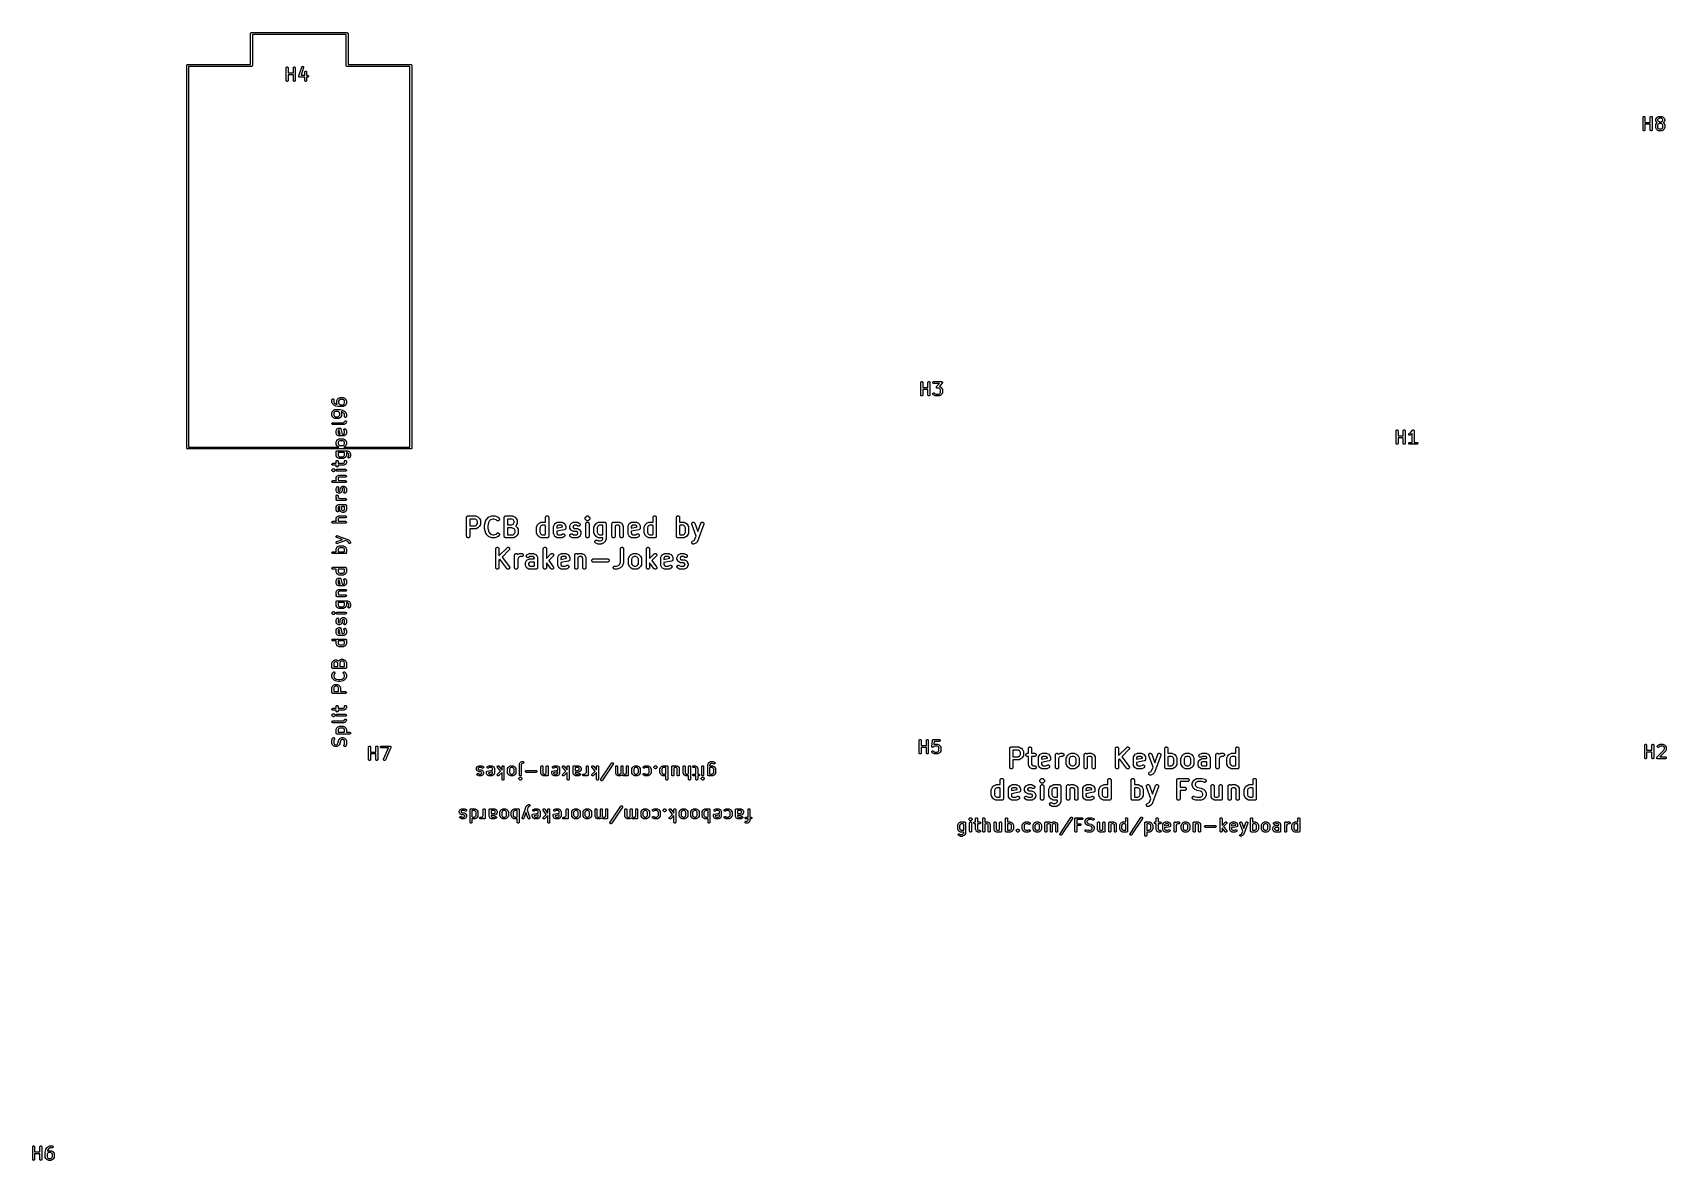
# Model space of a CAD drawing. Extents: x 78 to 209, y -131 to -41.
import ezdxf

# ---------------------------------------------------------------- set-up
doc = ezdxf.new("R2010")
doc.units = 0
doc.layers.add('BLACK', color=7, linetype='CONTINUOUS')

msp = doc.modelspace()

# ---------------------------------------------------------------- linework, layer by layer
at = {"layer": 'BLACK', "linetype": 'CONTINUOUS'}
for p, q in [((95.7588, -41.4147), (95.7603, -41.4)), ((95.7592, -41.4184), (95.7588, -41.4147)), ((95.7592, -43.8797), (95.7592, -41.4184)), ((95.7603, -41.4), (95.7646, -41.3859)), ((95.7646, -41.3859), (95.7715, -41.3728)), ((95.7715, -41.3728), (95.7809, -41.3614)), ((95.7809, -41.3614), (95.7923, -41.352)), ((95.7923, -41.352), (95.8054, -41.3451)), ((95.8054, -41.3451), (95.8195, -41.3408)), ((95.8195, -41.3408), (95.8305, -41.3397)), ((95.8305, -41.3397), (95.8342, -41.3393)), ((95.8342, -41.3393), (95.8379, -41.3397)), ((95.8379, -41.3397), (103.451, -41.3397)), ((95.9092, -41.4897), (95.9092, -43.951)), ((103.379, -41.4897), (95.9092, -41.4897)), ((103.379, -43.951), (103.379, -41.4897)), ((103.451, -41.3397), (103.454, -41.3393)), ((103.454, -41.3393), (103.458, -41.3397)), ((103.458, -41.3397), (103.469, -41.3408)), ((103.469, -41.3408), (103.483, -41.3451)), ((103.483, -41.3451), (103.496, -41.352)), ((103.496, -41.352), (103.507, -41.3614)), ((103.507, -41.3614), (103.517, -41.3728)), ((103.517, -41.3728), (103.524, -41.3859)), ((103.524, -41.3859), (103.528, -41.4)), ((103.528, -41.4), (103.53, -41.4147)), ((103.53, -41.4147), (103.529, -41.4184)), ((103.529, -41.4184), (103.529, -43.8797)), ((90.6788, -43.9547), (90.6803, -43.94)), ((90.6792, -43.9584), (90.6788, -43.9547)), ((90.6792, -74.431), (90.6792, -43.9584)), ((90.6803, -43.94), (90.6846, -43.9259)), ((90.6846, -43.9259), (90.6915, -43.9128)), ((90.6915, -43.9128), (90.7009, -43.9014)), ((90.7009, -43.9014), (90.7123, -43.892)), ((90.7123, -43.892), (90.7254, -43.8851)), ((90.7254, -43.8851), (90.7395, -43.8808)), ((90.7395, -43.8808), (90.7505, -43.8797)), ((90.7505, -43.8797), (90.7542, -43.8793)), ((90.7542, -43.8793), (90.7579, -43.8797)), ((90.7579, -43.8797), (95.7592, -43.8797)), ((95.8305, -44.0297), (90.8292, -44.0297)), ((90.8292, -44.0297), (90.8292, -74.3597)), ((95.8342, -44.0301), (95.8305, -44.0297)), ((95.8379, -44.0297), (95.8342, -44.0301)), ((95.8489, -44.0286), (95.8379, -44.0297)), ((95.863, -44.0243), (95.8489, -44.0286)), ((95.8761, -44.0174), (95.863, -44.0243)), ((95.8875, -44.008), (95.8761, -44.0174)), ((95.8969, -43.9966), (95.8875, -44.008)), ((95.9038, -43.9835), (95.8969, -43.9966)), ((95.9081, -43.9694), (95.9038, -43.9835)), ((95.9096, -43.9547), (95.9081, -43.9694)), ((95.9092, -43.951), (95.9096, -43.9547)), ((98.6041, -44.1463), (98.6057, -44.1318)), ((98.6041, -44.1474), (98.6041, -44.1463)), ((98.6041, -45.1474), (98.6041, -44.1474)), ((98.6057, -44.1318), (98.6102, -44.1178)), ((98.6102, -44.1178), (98.6172, -44.105)), ((98.6172, -44.105), (98.6266, -44.0938)), ((98.6266, -44.0938), (98.638, -44.0846)), ((98.638, -44.0846), (98.651, -44.0778)), ((98.651, -44.0778), (98.665, -44.0737)), ((98.665, -44.0737), (98.6796, -44.0724)), ((98.6796, -44.0724), (98.6942, -44.0739)), ((98.6942, -44.0739), (98.7082, -44.0782)), ((98.7082, -44.0782), (98.721, -44.0852)), ((98.721, -44.0852), (98.7323, -44.0945)), ((98.7323, -44.0945), (98.7416, -44.1059)), ((98.7416, -44.1059), (98.7484, -44.1188)), ((98.7484, -44.1188), (98.7527, -44.1328)), ((98.7527, -44.1328), (98.7541, -44.1474)), ((98.7541, -44.1474), (98.7541, -44.5486)), ((99.1755, -44.1463), (99.1772, -44.1318)), ((99.1755, -44.1474), (99.1755, -44.1463)), ((99.1755, -44.5486), (99.1755, -44.1474)), ((99.1772, -44.1318), (99.1816, -44.1178)), ((99.1816, -44.1178), (99.1886, -44.105)), ((99.1886, -44.105), (99.198, -44.0938)), ((99.198, -44.0938), (99.2095, -44.0846)), ((99.2095, -44.0846), (99.2224, -44.0778)), ((99.2224, -44.0778), (99.2365, -44.0737)), ((99.2365, -44.0737), (99.251, -44.0724)), ((99.251, -44.0724), (99.2656, -44.0739)), ((99.2656, -44.0739), (99.2796, -44.0782)), ((99.2796, -44.0782), (99.2925, -44.0852)), ((99.2925, -44.0852), (99.3037, -44.0945)), ((99.3037, -44.0945), (99.313, -44.1059)), ((99.313, -44.1059), (99.3199, -44.1188)), ((99.3199, -44.1188), (99.3241, -44.1328)), ((99.3241, -44.1328), (99.3255, -44.1474)), ((99.3255, -44.1474), (99.3255, -45.1474)), ((99.6079, -44.7903), (99.846, -44.076)), ((99.9883, -44.1235), (99.7832, -44.739)), ((99.846, -44.076), (99.8464, -44.0751)), ((99.8464, -44.0751), (99.8525, -44.0618)), ((99.8525, -44.0618), (99.8611, -44.0499)), ((99.8611, -44.0499), (99.8719, -44.04)), ((99.8719, -44.04), (99.8844, -44.0323)), ((99.8844, -44.0323), (99.8981, -44.0272)), ((99.8981, -44.0272), (99.9125, -44.0249)), ((99.9125, -44.0249), (99.9272, -44.0254)), ((99.9272, -44.0254), (99.9414, -44.0288)), ((99.9414, -44.0288), (99.9547, -44.0348)), ((99.9547, -44.0348), (99.9666, -44.0434)), ((99.9666, -44.0434), (99.9766, -44.054)), ((99.9766, -44.054), (99.9844, -44.0665)), ((99.9844, -44.0665), (99.9896, -44.0801)), ((99.9916, -44.1092), (99.9883, -44.1235)), ((99.9896, -44.0801), (99.992, -44.0946)), ((99.992, -44.0946), (99.9916, -44.1092)), ((103.379, -43.9547), (103.379, -43.951)), ((103.38, -43.9694), (103.379, -43.9547)), ((103.385, -43.9835), (103.38, -43.9694)), ((103.392, -43.9966), (103.385, -43.9835)), ((103.401, -44.008), (103.392, -43.9966)), ((103.412, -44.0174), (103.401, -44.008)), ((103.425, -44.0243), (103.412, -44.0174)), ((103.439, -44.0286), (103.425, -44.0243)), ((103.451, -44.0297), (103.439, -44.0286)), ((103.454, -44.0301), (103.451, -44.0297)), ((103.458, -44.0297), (103.454, -44.0301)), ((108.459, -44.0297), (103.458, -44.0297)), ((103.529, -43.8797), (108.531, -43.8797)), ((108.459, -74.3597), (108.459, -44.0297)), ((108.531, -43.8797), (108.534, -43.8793)), ((108.534, -43.8793), (108.538, -43.8797)), ((108.538, -43.8797), (108.549, -43.8808)), ((108.549, -43.8808), (108.563, -43.8851)), ((108.563, -43.8851), (108.576, -43.892)), ((108.576, -43.892), (108.587, -43.9014)), ((108.587, -43.9014), (108.597, -43.9128)), ((108.597, -43.9128), (108.604, -43.9259)), ((108.604, -43.9259), (108.608, -43.94)), ((108.608, -43.94), (108.61, -43.9547)), ((108.61, -43.9547), (108.609, -43.9584)), ((108.609, -43.9584), (108.609, -74.431)), ((98.6055, -45.1619), (98.6041, -45.1474)), ((98.6098, -45.176), (98.6055, -45.1619)), ((98.6166, -45.1889), (98.6098, -45.176)), ((98.6259, -45.2002), (98.6166, -45.1889)), ((98.6372, -45.2096), (98.6259, -45.2002)), ((98.65, -45.2165), (98.6372, -45.2096)), ((98.664, -45.2208), (98.65, -45.2165)), ((98.6786, -45.2224), (98.664, -45.2208)), ((98.6931, -45.2211), (98.6786, -45.2224)), ((98.7072, -45.2169), (98.6931, -45.2211)), ((98.7202, -45.2101), (98.7072, -45.2169)), ((98.7316, -45.201), (98.7202, -45.2101)), ((98.741, -45.1898), (98.7316, -45.201)), ((98.748, -45.1769), (98.741, -45.1898)), ((98.7525, -45.163), (98.748, -45.1769)), ((98.7541, -45.1484), (98.7525, -45.163)), ((98.7541, -44.5486), (99.1755, -44.5486)), ((99.1755, -44.6986), (98.7541, -44.6986)), ((98.7541, -44.6986), (98.7541, -45.1474)), ((98.7541, -45.1474), (98.7541, -45.1484)), ((99.1755, -45.1474), (99.1755, -44.6986)), ((99.177, -45.1619), (99.1755, -45.1474)), ((99.1812, -45.176), (99.177, -45.1619)), ((99.1881, -45.1889), (99.1812, -45.176)), ((99.1973, -45.2002), (99.1881, -45.1889)), ((99.2086, -45.2096), (99.1973, -45.2002)), ((99.2215, -45.2165), (99.2086, -45.2096)), ((99.2354, -45.2208), (99.2215, -45.2165)), ((99.25, -45.2224), (99.2354, -45.2208)), ((99.2646, -45.2211), (99.25, -45.2224)), ((99.2786, -45.2169), (99.2646, -45.2211)), ((99.2916, -45.2101), (99.2786, -45.2169)), ((99.303, -45.201), (99.2916, -45.2101)), ((99.3124, -45.1898), (99.303, -45.201)), ((99.3195, -45.1769), (99.3124, -45.1898)), ((99.3239, -45.163), (99.3195, -45.1769)), ((99.3255, -45.1484), (99.3239, -45.163)), ((99.3255, -45.1474), (99.3255, -45.1484)), ((99.6041, -44.8135), (99.6046, -44.8091)), ((99.6044, -44.8164), (99.6041, -44.8135)), ((99.6043, -44.8192), (99.6044, -44.8164)), ((99.605, -44.8236), (99.6043, -44.8192)), ((99.6046, -44.8091), (99.6047, -44.8046)), ((99.6047, -44.8046), (99.6053, -44.8018)), ((99.6054, -44.8281), (99.605, -44.8236)), ((99.6053, -44.8018), (99.6056, -44.799)), ((99.6062, -44.8309), (99.6054, -44.8281)), ((99.6056, -44.799), (99.607, -44.7947)), ((99.6067, -44.8337), (99.6062, -44.8309)), ((99.6083, -44.8378), (99.6067, -44.8337)), ((99.607, -44.7947), (99.6079, -44.7903)), ((99.6096, -44.8421), (99.6083, -44.8378)), ((99.6109, -44.8447), (99.6096, -44.8421)), ((99.6119, -44.8474), (99.6109, -44.8447)), ((99.6143, -44.8512), (99.6119, -44.8474)), ((99.6163, -44.8551), (99.6143, -44.8512)), ((99.6181, -44.8573), (99.6163, -44.8551)), ((99.6196, -44.8598), (99.6181, -44.8573)), ((99.6227, -44.863), (99.6196, -44.8598)), ((99.6255, -44.8665), (99.6227, -44.863)), ((99.6277, -44.8684), (99.6255, -44.8665)), ((99.6297, -44.8704), (99.6277, -44.8684)), ((99.6333, -44.8731), (99.6297, -44.8704)), ((99.6367, -44.8759), (99.6333, -44.8731)), ((99.6392, -44.8773), (99.6367, -44.8759)), ((99.6416, -44.879), (99.6392, -44.8773)), ((99.6456, -44.8808), (99.6416, -44.879)), ((99.6495, -44.883), (99.6456, -44.8808)), ((99.6523, -44.8838), (99.6495, -44.883)), ((99.6549, -44.885), (99.6523, -44.8838)), ((99.6592, -44.8861), (99.6549, -44.885)), ((99.6635, -44.8874), (99.6592, -44.8861)), ((99.6663, -44.8877), (99.6635, -44.8874)), ((99.6691, -44.8884), (99.6663, -44.8877)), ((99.6736, -44.8885), (99.6691, -44.8884)), ((99.678, -44.889), (99.6736, -44.8885)), ((99.6791, -44.889), (99.678, -44.889)), ((100.08, -44.889), (99.6791, -44.889)), ((99.7832, -44.739), (100.08, -44.739)), ((100.08, -44.4797), (100.082, -44.4651)), ((100.08, -44.4807), (100.08, -44.4797)), ((100.08, -44.739), (100.08, -44.4807)), ((100.08, -45.1474), (100.08, -44.889)), ((100.082, -45.1619), (100.08, -45.1474)), ((100.082, -44.4651), (100.086, -44.4512)), ((100.086, -45.176), (100.082, -45.1619)), ((100.086, -44.4512), (100.093, -44.4383)), ((100.093, -45.1889), (100.086, -45.176)), ((100.093, -44.4383), (100.103, -44.4271)), ((100.102, -45.2002), (100.093, -45.1889)), ((100.113, -45.2096), (100.102, -45.2002)), ((100.103, -44.4271), (100.114, -44.418)), ((100.126, -45.2165), (100.113, -45.2096)), ((100.114, -44.418), (100.127, -44.4112)), ((100.14, -45.2208), (100.126, -45.2165)), ((100.127, -44.4112), (100.141, -44.407)), ((100.155, -45.2224), (100.14, -45.2208)), ((100.141, -44.407), (100.156, -44.4057)), ((100.169, -45.2211), (100.155, -45.2224)), ((100.156, -44.4057), (100.17, -44.4072)), ((100.183, -45.2169), (100.169, -45.2211)), ((100.17, -44.4072), (100.184, -44.4116)), ((100.196, -45.2101), (100.183, -45.2169)), ((100.184, -44.4116), (100.197, -44.4185)), ((100.208, -45.201), (100.196, -45.2101)), ((100.197, -44.4185), (100.209, -44.4279)), ((100.217, -45.1898), (100.208, -45.201)), ((100.209, -44.4279), (100.218, -44.4392)), ((100.224, -45.1769), (100.217, -45.1898)), ((100.218, -44.4392), (100.225, -44.4521)), ((100.229, -45.163), (100.224, -45.1769)), ((100.225, -44.4521), (100.229, -44.4661)), ((100.229, -44.4661), (100.23, -44.4807)), ((100.23, -45.1484), (100.229, -45.163)), ((100.23, -44.4807), (100.23, -44.739)), ((100.23, -44.739), (100.298, -44.739)), ((100.298, -44.889), (100.23, -44.889)), ((100.23, -44.889), (100.23, -45.1474)), ((100.23, -45.1474), (100.23, -45.1484)), ((100.298, -44.739), (100.299, -44.7391)), ((100.313, -44.8876), (100.298, -44.889)), ((100.299, -44.7391), (100.314, -44.7407)), ((100.327, -44.8834), (100.313, -44.8876)), ((100.314, -44.7407), (100.328, -44.7451)), ((100.34, -44.8765), (100.327, -44.8834)), ((100.328, -44.7451), (100.341, -44.7522)), ((100.351, -44.8673), (100.34, -44.8765)), ((100.341, -44.7522), (100.352, -44.7616)), ((100.36, -44.856), (100.351, -44.8673)), ((100.352, -44.7616), (100.361, -44.773)), ((100.367, -44.8431), (100.36, -44.856)), ((100.361, -44.773), (100.368, -44.786)), ((100.372, -44.8291), (100.367, -44.8431)), ((100.368, -44.786), (100.372, -44.8)), ((100.372, -44.8), (100.373, -44.8146)), ((100.373, -44.8146), (100.372, -44.8291)), ((206.681, -48.0833), (206.683, -48.0688)), ((206.681, -48.0844), (206.681, -48.0833)), ((206.681, -49.0844), (206.681, -48.0844)), ((206.683, -48.0688), (206.687, -48.0548)), ((206.687, -48.0548), (206.694, -48.042)), ((206.694, -48.042), (206.704, -48.0308)), ((206.704, -48.0308), (206.715, -48.0216)), ((206.715, -48.0216), (206.728, -48.0148)), ((206.728, -48.0148), (206.742, -48.0107)), ((206.742, -48.0107), (206.757, -48.0094)), ((206.757, -48.0094), (206.771, -48.0109)), ((206.771, -48.0109), (206.785, -48.0152)), ((206.785, -48.0152), (206.798, -48.0222)), ((206.798, -48.0222), (206.809, -48.0315)), ((206.809, -48.0315), (206.819, -48.0429)), ((206.819, -48.0429), (206.825, -48.0558)), ((206.825, -48.0558), (206.83, -48.0698)), ((206.83, -48.0698), (206.831, -48.0844)), ((206.831, -48.0844), (206.831, -48.4856)), ((207.253, -48.0833), (207.254, -48.0688)), ((207.253, -48.0844), (207.253, -48.0833)), ((207.253, -48.4856), (207.253, -48.0844)), ((207.254, -48.0688), (207.259, -48.0548)), ((207.259, -48.0548), (207.266, -48.042)), ((207.266, -48.042), (207.275, -48.0308)), ((207.275, -48.0308), (207.286, -48.0216)), ((207.286, -48.0216), (207.299, -48.0148)), ((207.299, -48.0148), (207.313, -48.0107)), ((207.313, -48.0107), (207.328, -48.0094)), ((207.328, -48.0094), (207.343, -48.0109)), ((207.343, -48.0109), (207.357, -48.0152)), ((207.357, -48.0152), (207.369, -48.0222)), ((207.369, -48.0222), (207.381, -48.0315)), ((207.381, -48.0315), (207.39, -48.0429)), ((207.39, -48.0429), (207.397, -48.0558)), ((207.397, -48.0558), (207.401, -48.0698)), ((207.401, -48.0698), (207.403, -48.0844)), ((207.403, -48.0844), (207.403, -49.0844)), ((207.737, -48.1451), (207.739, -48.1416)), ((207.739, -48.1416), (207.741, -48.1379)), ((207.741, -48.1379), (207.743, -48.1355)), ((207.743, -48.1355), (207.745, -48.1329)), ((207.745, -48.1329), (207.748, -48.1298)), ((207.748, -48.1298), (207.751, -48.1266)), ((207.751, -48.1266), (207.798, -48.079)), ((207.798, -48.079), (207.799, -48.0782)), ((207.799, -48.0782), (207.802, -48.0756)), ((207.802, -48.0756), (207.805, -48.0727)), ((207.805, -48.0727), (207.808, -48.071)), ((207.808, -48.071), (207.81, -48.0691)), ((207.81, -48.0691), (207.814, -48.0672)), ((207.814, -48.0672), (207.818, -48.0649)), ((207.818, -48.0649), (207.913, -48.0173)), ((207.913, -48.0173), (207.914, -48.0168)), ((207.914, -48.0168), (207.916, -48.0161)), ((207.916, -48.0161), (207.918, -48.015)), ((207.918, -48.015), (207.923, -48.0136)), ((207.923, -48.0136), (207.928, -48.0118)), ((207.928, -48.0118), (207.93, -48.0114)), ((207.93, -48.0114), (207.932, -48.0108)), ((207.932, -48.0108), (207.937, -48.0103)), ((207.937, -48.0103), (207.942, -48.0095)), ((207.942, -48.0095), (207.944, -48.0096)), ((207.944, -48.0096), (207.947, -48.0094)), ((207.947, -48.0094), (208.137, -48.0094)), ((208.137, -48.0094), (208.138, -48.0094)), ((208.138, -48.0094), (208.14, -48.0096)), ((208.14, -48.0096), (208.142, -48.0096)), ((208.142, -48.0096), (208.148, -48.0104)), ((208.148, -48.0104), (208.153, -48.011)), ((208.153, -48.011), (208.155, -48.0117)), ((208.155, -48.0117), (208.157, -48.0121)), ((208.157, -48.0121), (208.162, -48.0139)), ((208.162, -48.0139), (208.167, -48.0154)), ((208.167, -48.0154), (208.169, -48.0165)), ((208.169, -48.0165), (208.171, -48.0173)), ((208.171, -48.0173), (208.266, -48.0649)), ((208.266, -48.0649), (208.267, -48.0654)), ((208.267, -48.0654), (208.27, -48.0677)), ((208.27, -48.0677), (208.274, -48.0697)), ((208.274, -48.0697), (208.276, -48.0717)), ((208.276, -48.0717), (208.279, -48.0734)), ((208.279, -48.0734), (208.282, -48.0763)), ((208.282, -48.0763), (208.285, -48.079)), ((208.285, -48.079), (208.333, -48.1266)), ((208.333, -48.1266), (208.334, -48.1273)), ((208.334, -48.1273), (208.336, -48.1306)), ((208.336, -48.1306), (208.339, -48.1337)), ((208.339, -48.1337), (208.341, -48.1363)), ((208.341, -48.1363), (208.343, -48.1388)), ((208.343, -48.1388), (208.345, -48.1425)), ((208.345, -48.1425), (208.347, -48.1461)), ((206.683, -49.0989), (206.681, -49.0844)), ((206.687, -49.113), (206.683, -49.0989)), ((206.694, -49.1259), (206.687, -49.113)), ((206.703, -49.1372), (206.694, -49.1259)), ((206.714, -49.1466), (206.703, -49.1372)), ((206.727, -49.1535), (206.714, -49.1466)), ((206.741, -49.1578), (206.727, -49.1535)), ((206.756, -49.1594), (206.741, -49.1578)), ((206.77, -49.1581), (206.756, -49.1594)), ((206.784, -49.1539), (206.77, -49.1581)), ((206.797, -49.1471), (206.784, -49.1539)), ((206.809, -49.138), (206.797, -49.1471)), ((206.818, -49.1268), (206.809, -49.138)), ((206.825, -49.1139), (206.818, -49.1268)), ((206.829, -49.1), (206.825, -49.1139)), ((206.831, -49.0854), (206.829, -49.1)), ((206.831, -48.4856), (207.253, -48.4856)), ((207.253, -48.6356), (206.831, -48.6356)), ((206.831, -48.6356), (206.831, -49.0844)), ((206.831, -49.0844), (206.831, -49.0854)), ((207.253, -49.0844), (207.253, -48.6356)), ((207.254, -49.0989), (207.253, -49.0844)), ((207.258, -49.113), (207.254, -49.0989)), ((207.265, -49.1259), (207.258, -49.113)), ((207.274, -49.1372), (207.265, -49.1259)), ((207.286, -49.1466), (207.274, -49.1372)), ((207.298, -49.1535), (207.286, -49.1466)), ((207.312, -49.1578), (207.298, -49.1535)), ((207.327, -49.1594), (207.312, -49.1578)), ((207.342, -49.1581), (207.327, -49.1594)), ((207.356, -49.1539), (207.342, -49.1581)), ((207.369, -49.1471), (207.356, -49.1539)), ((207.38, -49.138), (207.369, -49.1471)), ((207.389, -49.1268), (207.38, -49.138)), ((207.396, -49.1139), (207.389, -49.1268)), ((207.401, -49.1), (207.396, -49.1139)), ((207.403, -49.0854), (207.401, -49.1)), ((207.403, -49.0844), (207.403, -49.0854)), ((207.681, -48.2694), (207.682, -48.2644)), ((207.681, -48.2716), (207.681, -48.2694)), ((207.681, -48.2738), (207.681, -48.2716)), ((207.681, -48.2749), (207.681, -48.2738)), ((207.681, -48.3225), (207.681, -48.2749)), ((207.681, -48.3247), (207.681, -48.3225)), ((207.681, -48.3269), (207.681, -48.3247)), ((207.682, -48.3319), (207.681, -48.3269)), ((207.681, -48.698), (207.682, -48.6929)), ((207.681, -48.7002), (207.681, -48.698)), ((207.681, -48.7024), (207.681, -48.7002)), ((207.681, -48.7034), (207.681, -48.7024)), ((207.681, -48.8939), (207.681, -48.7034)), ((207.681, -48.8961), (207.681, -48.8939)), ((207.681, -48.8983), (207.681, -48.8961)), ((207.682, -48.9034), (207.681, -48.8983)), ((207.682, -48.2644), (207.683, -48.2593)), ((207.683, -48.337), (207.682, -48.3319)), ((207.682, -48.6929), (207.683, -48.6878)), ((207.683, -48.9085), (207.682, -48.9034)), ((207.683, -48.2572), (207.684, -48.255)), ((207.683, -48.2593), (207.683, -48.2572)), ((207.683, -48.3392), (207.683, -48.337)), ((207.684, -48.3413), (207.683, -48.3392)), ((207.683, -48.6857), (207.684, -48.6836)), ((207.683, -48.6878), (207.683, -48.6857)), ((207.683, -48.9106), (207.683, -48.9085)), ((207.684, -48.9128), (207.683, -48.9106)), ((207.684, -48.255), (207.686, -48.2502)), ((207.685, -48.3461), (207.684, -48.3413)), ((207.684, -48.6836), (207.686, -48.6788)), ((207.685, -48.9176), (207.684, -48.9128)), ((207.687, -48.3511), (207.685, -48.3461)), ((207.687, -48.9225), (207.685, -48.9176)), ((207.686, -48.2502), (207.687, -48.2453)), ((207.686, -48.6788), (207.687, -48.6739)), ((207.687, -48.2453), (207.688, -48.2434)), ((207.688, -48.353), (207.687, -48.3511)), ((207.687, -48.6739), (207.688, -48.6719)), ((207.688, -48.9244), (207.687, -48.9225)), ((207.688, -48.2434), (207.689, -48.2413)), ((207.689, -48.3551), (207.688, -48.353)), ((207.688, -48.6719), (207.689, -48.6699)), ((207.689, -48.9265), (207.688, -48.9244)), ((207.689, -48.2413), (207.737, -48.1461)), ((207.689, -48.356), (207.689, -48.3551)), ((207.737, -48.4513), (207.689, -48.356)), ((207.689, -48.6699), (207.737, -48.5746)), ((207.689, -48.9274), (207.689, -48.9265)), ((207.737, -49.0227), (207.689, -48.9274)), ((207.737, -48.1461), (207.737, -48.1451)), ((207.739, -48.4548), (207.737, -48.4513)), ((207.737, -48.5737), (207.739, -48.5702)), ((207.737, -48.5746), (207.737, -48.5737)), ((207.739, -49.0263), (207.737, -49.0227)), ((207.741, -48.4586), (207.739, -48.4548)), ((207.739, -48.5702), (207.741, -48.5665)), ((207.741, -49.03), (207.739, -49.0263)), ((207.743, -48.461), (207.741, -48.4586)), ((207.741, -48.5665), (207.743, -48.5641)), ((207.743, -49.0324), (207.741, -49.03)), ((207.744, -48.4636), (207.743, -48.461)), ((207.743, -48.5641), (207.745, -48.5614)), ((207.744, -49.0351), (207.743, -49.0324)), ((207.747, -48.4667), (207.744, -48.4636)), ((207.747, -49.0381), (207.744, -49.0351)), ((207.745, -48.5614), (207.748, -48.5584)), ((207.75, -48.47), (207.747, -48.4667)), ((207.75, -49.0414), (207.747, -49.0381)), ((207.748, -48.5584), (207.751, -48.5552)), ((207.751, -48.4707), (207.75, -48.47)), ((207.751, -49.0422), (207.75, -49.0414)), ((207.793, -48.513), (207.751, -48.4707)), ((207.751, -48.5552), (207.793, -48.513)), ((207.798, -49.0898), (207.751, -49.0422)), ((207.802, -49.0925), (207.798, -49.0898)), ((207.805, -49.0954), (207.802, -49.0925)), ((207.807, -49.0971), (207.805, -49.0954)), ((207.81, -49.0991), (207.807, -49.0971)), ((207.813, -49.1011), (207.81, -49.0991)), ((207.817, -49.1034), (207.813, -49.1011)), ((207.818, -49.1038), (207.817, -49.1034)), ((207.913, -49.1515), (207.818, -49.1038)), ((207.865, -48.224), (207.831, -48.2926)), ((207.831, -48.2926), (207.831, -48.3048)), ((207.831, -48.3048), (207.865, -48.3733)), ((207.865, -48.6526), (207.831, -48.7211)), ((207.831, -48.7211), (207.831, -48.8762)), ((207.831, -48.8762), (207.865, -48.9447)), ((207.896, -48.1936), (207.865, -48.224)), ((207.865, -48.3733), (207.896, -48.4037)), ((207.896, -48.6222), (207.865, -48.6526)), ((207.865, -48.9447), (207.896, -48.9751)), ((207.964, -48.1594), (207.896, -48.1936)), ((207.896, -48.4037), (207.964, -48.438)), ((207.964, -48.588), (207.896, -48.6222)), ((207.896, -48.9751), (207.964, -49.0094)), ((207.915, -49.1523), (207.913, -49.1515)), ((207.917, -49.1533), (207.915, -49.1523)), ((207.922, -49.1549), (207.917, -49.1533)), ((207.927, -49.1567), (207.922, -49.1549)), ((207.929, -49.1571), (207.927, -49.1567)), ((207.931, -49.1577), (207.929, -49.1571)), ((207.936, -49.1583), (207.931, -49.1577)), ((207.941, -49.1592), (207.936, -49.1583)), ((207.943, -49.1591), (207.941, -49.1592)), ((207.946, -49.1594), (207.943, -49.1591)), ((207.947, -49.1594), (207.946, -49.1594)), ((208.137, -49.1594), (207.947, -49.1594)), ((208.119, -48.1594), (207.964, -48.1594)), ((207.964, -48.438), (208.119, -48.438)), ((208.119, -48.588), (207.964, -48.588)), ((207.964, -49.0094), (208.119, -49.0094)), ((208.188, -48.1936), (208.119, -48.1594)), ((208.119, -48.438), (208.188, -48.4037)), ((208.188, -48.6222), (208.119, -48.588)), ((208.119, -49.0094), (208.188, -48.9751)), ((208.139, -49.1592), (208.137, -49.1594)), ((208.141, -49.1593), (208.139, -49.1592)), ((208.147, -49.1585), (208.141, -49.1593)), ((208.152, -49.158), (208.147, -49.1585)), ((208.154, -49.1573), (208.152, -49.158)), ((208.156, -49.157), (208.154, -49.1573)), ((208.161, -49.1552), (208.156, -49.157)), ((208.166, -49.1537), (208.161, -49.1552)), ((208.168, -49.1527), (208.166, -49.1537)), ((208.17, -49.1519), (208.168, -49.1527)), ((208.171, -49.1515), (208.17, -49.1519)), ((208.266, -49.1038), (208.171, -49.1515)), ((208.218, -48.224), (208.188, -48.1936)), ((208.188, -48.4037), (208.218, -48.3733)), ((208.218, -48.6526), (208.188, -48.6222)), ((208.188, -48.9751), (208.218, -48.9447)), ((208.253, -48.2926), (208.218, -48.224)), ((208.218, -48.3733), (208.253, -48.3048)), ((208.253, -48.7211), (208.218, -48.6526)), ((208.218, -48.9447), (208.253, -48.8762)), ((208.253, -48.3048), (208.253, -48.2926)), ((208.253, -48.8762), (208.253, -48.7211)), ((208.269, -49.1016), (208.266, -49.1038)), ((208.273, -49.0997), (208.269, -49.1016)), ((208.276, -49.0977), (208.273, -49.0997)), ((208.278, -49.0961), (208.276, -49.0977)), ((208.281, -49.0932), (208.278, -49.0961)), ((208.285, -49.0905), (208.281, -49.0932)), ((208.333, -49.0422), (208.285, -49.0898)), ((208.285, -49.0898), (208.285, -49.0905)), ((208.333, -48.4707), (208.291, -48.513)), ((208.291, -48.513), (208.333, -48.5552)), ((208.336, -48.4675), (208.333, -48.4707)), ((208.333, -48.5552), (208.334, -48.5559)), ((208.336, -49.0389), (208.333, -49.0422)), ((208.334, -48.5559), (208.336, -48.5592)), ((208.339, -48.4645), (208.336, -48.4675)), ((208.336, -48.5592), (208.339, -48.5623)), ((208.339, -49.0359), (208.336, -49.0389)), ((208.34, -48.4618), (208.339, -48.4645)), ((208.339, -48.5623), (208.341, -48.5649)), ((208.34, -49.0333), (208.339, -49.0359)), ((208.342, -48.4594), (208.34, -48.4618)), ((208.342, -49.0309), (208.34, -49.0333)), ((208.341, -48.5649), (208.343, -48.5673)), ((208.344, -48.4557), (208.342, -48.4594)), ((208.344, -49.0272), (208.342, -49.0309)), ((208.343, -48.5673), (208.345, -48.5711)), ((208.347, -48.4522), (208.344, -48.4557)), ((208.347, -49.0236), (208.344, -49.0272)), ((208.345, -48.5711), (208.347, -48.5746)), ((208.347, -48.1461), (208.395, -48.2413)), ((208.395, -48.356), (208.347, -48.4513)), ((208.347, -48.4513), (208.347, -48.4522)), ((208.347, -48.5746), (208.395, -48.6699)), ((208.395, -48.9274), (208.347, -49.0227)), ((208.347, -49.0227), (208.347, -49.0236)), ((208.395, -48.2413), (208.395, -48.2423)), ((208.395, -48.2423), (208.396, -48.2443)), ((208.396, -48.352), (208.395, -48.354)), ((208.395, -48.354), (208.395, -48.356)), ((208.395, -48.6699), (208.395, -48.6708)), ((208.395, -48.6708), (208.396, -48.6729)), ((208.396, -48.9234), (208.395, -48.9254)), ((208.395, -48.9254), (208.395, -48.9274)), ((208.396, -48.2443), (208.397, -48.2463)), ((208.398, -48.3471), (208.396, -48.352)), ((208.396, -48.6729), (208.397, -48.6748)), ((208.398, -48.9186), (208.396, -48.9234)), ((208.397, -48.2463), (208.398, -48.2512)), ((208.397, -48.6748), (208.398, -48.6798)), ((208.398, -48.2512), (208.4, -48.256)), ((208.4, -48.3423), (208.398, -48.3471)), ((208.398, -48.6798), (208.4, -48.6846)), ((208.4, -48.9138), (208.398, -48.9186)), ((208.4, -48.256), (208.4, -48.2582)), ((208.4, -48.2582), (208.401, -48.2603)), ((208.401, -48.3381), (208.4, -48.3402)), ((208.4, -48.3402), (208.4, -48.3423)), ((208.4, -48.6846), (208.4, -48.6867)), ((208.4, -48.6867), (208.401, -48.6889)), ((208.401, -48.9095), (208.4, -48.9116)), ((208.4, -48.9116), (208.4, -48.9138)), ((208.401, -48.2603), (208.402, -48.2654)), ((208.402, -48.3279), (208.401, -48.333)), ((208.401, -48.333), (208.401, -48.3381)), ((208.401, -48.6889), (208.402, -48.694)), ((208.402, -48.8994), (208.401, -48.9044)), ((208.401, -48.9044), (208.401, -48.9095)), ((208.402, -48.2654), (208.402, -48.2705)), ((208.402, -48.2705), (208.402, -48.2727)), ((208.402, -48.2727), (208.403, -48.2749)), ((208.403, -48.3235), (208.402, -48.3257)), ((208.402, -48.3257), (208.402, -48.3279)), ((208.402, -48.694), (208.402, -48.699)), ((208.402, -48.699), (208.402, -48.7012)), ((208.402, -48.7012), (208.403, -48.7034)), ((208.403, -48.895), (208.402, -48.8971)), ((208.402, -48.8971), (208.402, -48.8994)), ((208.403, -48.2749), (208.403, -48.3225)), ((208.403, -48.3225), (208.403, -48.3235)), ((208.403, -48.7034), (208.403, -48.8939)), ((208.403, -48.8939), (208.403, -48.895)), ((149.15, -69.2161), (149.152, -69.2016)), ((149.15, -69.2172), (149.15, -69.2161)), ((149.15, -70.2172), (149.15, -69.2172)), ((149.152, -70.2317), (149.15, -70.2172)), ((149.152, -69.2016), (149.156, -69.1876)), ((149.156, -70.2458), (149.152, -70.2317)), ((149.156, -69.1876), (149.163, -69.1748)), ((149.163, -70.2587), (149.156, -70.2458)), ((149.163, -69.1748), (149.173, -69.1636)), ((149.172, -70.27), (149.163, -70.2587)), ((149.173, -69.1636), (149.184, -69.1544)), ((149.184, -69.1544), (149.197, -69.1476)), ((149.197, -69.1476), (149.211, -69.1435)), ((149.211, -69.1435), (149.226, -69.1422)), ((149.226, -69.1422), (149.24, -69.1437)), ((149.24, -69.1437), (149.254, -69.148)), ((149.254, -69.148), (149.267, -69.155)), ((149.267, -69.155), (149.278, -69.1643)), ((149.278, -69.1643), (149.288, -69.1757)), ((149.287, -70.2596), (149.278, -70.2708)), ((149.294, -70.2467), (149.287, -70.2596)), ((149.288, -69.1757), (149.294, -69.1886)), ((149.294, -69.1886), (149.299, -69.2026)), ((149.298, -70.2328), (149.294, -70.2467)), ((149.3, -70.2182), (149.298, -70.2328)), ((149.299, -69.2026), (149.3, -69.2172)), ((149.3, -69.2172), (149.3, -69.6184)), ((149.3, -69.6184), (149.722, -69.6184)), ((149.722, -69.7684), (149.3, -69.7684)), ((149.3, -69.7684), (149.3, -70.2172)), ((149.3, -70.2172), (149.3, -70.2182)), ((149.722, -69.2161), (149.723, -69.2016)), ((149.722, -69.2172), (149.722, -69.2161)), ((149.722, -69.6184), (149.722, -69.2172)), ((149.722, -70.2172), (149.722, -69.7684)), ((149.723, -70.2317), (149.722, -70.2172)), ((149.723, -69.2016), (149.728, -69.1876)), ((149.727, -70.2458), (149.723, -70.2317)), ((149.734, -70.2587), (149.727, -70.2458)), ((149.728, -69.1876), (149.735, -69.1748)), ((149.743, -70.27), (149.734, -70.2587)), ((149.735, -69.1748), (149.744, -69.1636)), ((149.744, -69.1636), (149.755, -69.1544)), ((149.755, -69.1544), (149.768, -69.1476)), ((149.768, -69.1476), (149.782, -69.1435)), ((149.782, -69.1435), (149.797, -69.1422)), ((149.797, -69.1422), (149.812, -69.1437)), ((149.812, -69.1437), (149.826, -69.148)), ((149.826, -69.148), (149.838, -69.155)), ((149.838, -69.155), (149.85, -69.1643)), ((149.858, -70.2596), (149.849, -70.2708)), ((149.85, -69.1643), (149.859, -69.1757)), ((149.865, -70.2467), (149.858, -70.2596)), ((149.859, -69.1757), (149.866, -69.1886)), ((149.87, -70.2328), (149.865, -70.2467)), ((149.866, -69.1886), (149.87, -69.2026)), ((149.87, -69.2026), (149.872, -69.2172)), ((149.872, -70.2182), (149.87, -70.2328)), ((149.872, -69.2172), (149.872, -70.2172)), ((149.872, -70.2172), (149.872, -70.2182)), ((150.102, -69.2167), (150.104, -69.2021)), ((150.104, -69.2312), (150.102, -69.2167)), ((150.102, -70.1212), (150.104, -70.1066)), ((150.104, -70.1357), (150.102, -70.1212)), ((150.104, -69.2021), (150.108, -69.1881)), ((150.108, -69.2453), (150.104, -69.2312)), ((150.104, -70.1066), (150.108, -70.0926)), ((150.108, -70.1498), (150.104, -70.1357)), ((150.108, -69.1881), (150.115, -69.1752)), ((150.115, -69.2582), (150.108, -69.2453)), ((150.108, -70.0926), (150.115, -70.0798)), ((150.115, -70.1628), (150.108, -70.1498)), ((150.115, -69.1752), (150.125, -69.164)), ((150.124, -69.2697), (150.115, -69.2582)), ((150.115, -70.0798), (150.125, -70.0685)), ((150.124, -70.1742), (150.115, -70.1628)), ((150.135, -69.2791), (150.124, -69.2697)), ((150.124, -70.175), (150.124, -70.1742)), ((150.172, -70.2226), (150.124, -70.175)), ((150.125, -69.164), (150.136, -69.1547)), ((150.125, -70.0685), (150.136, -70.0593)), ((150.148, -69.2861), (150.135, -69.2791)), ((150.136, -69.1547), (150.149, -69.1478)), ((150.136, -70.0593), (150.149, -70.0525)), ((150.162, -69.2905), (150.148, -69.2861)), ((150.149, -69.1478), (150.163, -69.1436)), ((150.149, -70.0525), (150.163, -70.0483)), ((150.176, -69.2922), (150.162, -69.2905)), ((150.163, -69.1436), (150.177, -69.1422)), ((150.163, -70.0483), (150.178, -70.0469)), ((150.175, -70.2253), (150.172, -70.2226)), ((150.178, -70.2282), (150.175, -70.2253)), ((150.177, -69.2922), (150.176, -69.2922)), ((150.177, -69.1422), (150.797, -69.1422)), ((150.631, -69.2922), (150.177, -69.2922)), ((150.178, -70.0469), (150.192, -70.0484)), ((150.181, -70.2299), (150.178, -70.2282)), ((150.183, -70.2319), (150.181, -70.2299)), ((150.187, -70.2339), (150.183, -70.2319)), ((150.191, -70.2362), (150.187, -70.2339)), ((150.192, -70.2366), (150.191, -70.2362)), ((150.192, -70.0484), (150.206, -70.0527)), ((150.287, -70.2843), (150.192, -70.2366)), ((150.206, -70.0527), (150.219, -70.0596)), ((150.219, -70.0596), (150.231, -70.0689)), ((150.231, -70.0689), (150.27, -70.1079)), ((150.27, -70.1079), (150.338, -70.1422)), ((150.338, -70.1422), (150.588, -70.1422)), ((150.388, -69.5976), (150.389, -69.5929)), ((150.388, -69.6002), (150.388, -69.5976)), ((150.388, -69.6029), (150.388, -69.6002)), ((150.389, -69.6075), (150.388, -69.6029)), ((150.389, -69.5857), (150.39, -69.5831)), ((150.389, -69.5882), (150.389, -69.5857)), ((150.389, -69.5929), (150.389, -69.5882)), ((150.39, -69.6122), (150.389, -69.6075)), ((150.39, -69.5831), (150.391, -69.5786)), ((150.39, -69.6147), (150.39, -69.6122)), ((150.391, -69.6173), (150.39, -69.6147)), ((150.391, -69.5786), (150.392, -69.574)), ((150.392, -69.6217), (150.391, -69.6173)), ((150.392, -69.574), (150.393, -69.5716)), ((150.394, -69.6262), (150.392, -69.6217)), ((150.393, -69.5716), (150.394, -69.5691)), ((150.394, -69.5691), (150.396, -69.5649)), ((150.395, -69.6286), (150.394, -69.6262)), ((150.396, -69.631), (150.395, -69.6286)), ((150.396, -69.5649), (150.398, -69.5606)), ((150.398, -69.635), (150.396, -69.631)), ((150.398, -69.5606), (150.4, -69.5585)), ((150.4, -69.6392), (150.398, -69.635)), ((150.4, -69.5585), (150.401, -69.5562)), ((150.402, -69.6412), (150.4, -69.6392)), ((150.401, -69.5562), (150.404, -69.5526)), ((150.403, -69.6435), (150.402, -69.6412)), ((150.407, -69.6469), (150.403, -69.6435)), ((150.404, -69.5526), (150.407, -69.5487)), ((150.407, -69.5487), (150.631, -69.2922)), ((150.41, -69.6506), (150.407, -69.6469)), ((150.412, -69.6523), (150.41, -69.6506)), ((150.413, -69.6542), (150.412, -69.6523)), ((150.417, -69.657), (150.413, -69.6542)), ((150.421, -69.66), (150.417, -69.657)), ((150.423, -69.6613), (150.421, -69.66)), ((150.425, -69.6628), (150.423, -69.6613)), ((150.43, -69.6648), (150.425, -69.6628)), ((150.434, -69.6671), (150.43, -69.6648)), ((150.436, -69.6679), (150.434, -69.6671)), ((150.439, -69.669), (150.436, -69.6679)), ((150.443, -69.6701), (150.439, -69.669)), ((150.448, -69.6715), (150.443, -69.6701)), ((150.45, -69.6718), (150.448, -69.6715)), ((150.453, -69.6724), (150.45, -69.6718)), ((150.457, -69.6726), (150.453, -69.6724)), ((150.462, -69.6731), (150.457, -69.6726)), ((150.463, -69.6731), (150.462, -69.6731)), ((150.588, -69.6731), (150.463, -69.6731)), ((150.657, -69.7074), (150.588, -69.6731)), ((150.588, -70.1422), (150.657, -70.1079)), ((150.853, -69.2666), (150.626, -69.5259)), ((150.626, -69.5259), (150.631, -69.5276)), ((150.631, -69.5276), (150.636, -69.5292)), ((150.636, -69.5292), (150.638, -69.5303)), ((150.638, -69.5303), (150.64, -69.5311)), ((150.64, -69.5311), (150.735, -69.5787)), ((150.735, -70.2366), (150.64, -70.2843)), ((150.687, -69.7378), (150.657, -69.7074)), ((150.657, -70.1079), (150.687, -70.0775)), ((150.722, -69.8063), (150.687, -69.7378)), ((150.687, -70.0775), (150.722, -70.009)), ((150.722, -70.009), (150.722, -69.8063)), ((150.735, -69.5787), (150.736, -69.5791)), ((150.738, -70.2344), (150.735, -70.2366)), ((150.736, -69.5791), (150.739, -69.5814)), ((150.742, -70.2325), (150.738, -70.2344)), ((150.739, -69.5814), (150.743, -69.5834)), ((150.745, -70.2305), (150.742, -70.2325)), ((150.743, -69.5834), (150.745, -69.5854)), ((150.745, -69.5854), (150.748, -69.5871)), ((150.747, -70.2289), (150.745, -70.2305)), ((150.75, -70.226), (150.747, -70.2289)), ((150.748, -69.5871), (150.751, -69.59)), ((150.754, -70.2233), (150.75, -70.226)), ((150.751, -69.59), (150.754, -69.5927)), ((150.754, -69.5927), (150.802, -69.6403)), ((150.802, -70.175), (150.754, -70.2226)), ((150.754, -70.2226), (150.754, -70.2233)), ((150.797, -69.1422), (150.798, -69.1422)), ((150.798, -69.1422), (150.802, -69.1427)), ((150.802, -69.1427), (150.807, -69.1429)), ((150.802, -69.6403), (150.803, -69.6411)), ((150.805, -70.1717), (150.802, -70.175)), ((150.803, -69.6411), (150.805, -69.6444)), ((150.805, -69.6444), (150.808, -69.6474)), ((150.808, -70.1687), (150.805, -70.1717)), ((150.807, -69.1429), (150.81, -69.1435)), ((150.808, -69.6474), (150.81, -69.6501)), ((150.809, -70.1661), (150.808, -70.1687)), ((150.811, -70.1637), (150.809, -70.1661)), ((150.81, -69.1435), (150.812, -69.1438)), ((150.81, -69.6501), (150.812, -69.6525)), ((150.813, -70.16), (150.811, -70.1637)), ((150.812, -69.1438), (150.817, -69.1452)), ((150.812, -69.6525), (150.814, -69.6563)), ((150.816, -70.1564), (150.813, -70.16)), ((150.814, -69.6563), (150.816, -69.6598)), ((150.816, -69.6598), (150.864, -69.7551)), ((150.864, -70.0602), (150.816, -70.1555)), ((150.816, -70.1555), (150.816, -70.1564)), ((150.817, -69.1452), (150.821, -69.1463)), ((150.821, -69.1463), (150.824, -69.1474)), ((150.824, -69.1474), (150.826, -69.1482)), ((150.826, -69.1482), (150.83, -69.1505)), ((150.83, -69.1505), (150.834, -69.1525)), ((150.834, -69.1525), (150.837, -69.154)), ((150.837, -69.154), (150.839, -69.1553)), ((150.839, -69.1553), (150.842, -69.1583)), ((150.842, -69.1583), (150.846, -69.1611)), ((150.846, -69.1611), (150.848, -69.163)), ((150.848, -69.163), (150.85, -69.1647)), ((150.85, -69.1647), (150.853, -69.1684)), ((150.853, -69.1684), (150.856, -69.1718)), ((150.856, -69.2627), (150.853, -69.2666)), ((150.856, -69.1718), (150.858, -69.1741)), ((150.859, -69.2591), (150.856, -69.2627)), ((150.858, -69.1741), (150.859, -69.1761)), ((150.859, -69.1761), (150.861, -69.1803)), ((150.86, -69.2568), (150.859, -69.2591)), ((150.861, -69.2547), (150.86, -69.2568)), ((150.861, -69.1803), (150.864, -69.1843)), ((150.863, -69.2504), (150.861, -69.2547)), ((150.866, -69.2462), (150.863, -69.2504)), ((150.864, -69.1843), (150.865, -69.1868)), ((150.864, -69.7551), (150.864, -69.756)), ((150.864, -69.756), (150.865, -69.7581)), ((150.865, -70.0562), (150.864, -70.0582)), ((150.864, -70.0582), (150.864, -70.0602)), ((150.865, -69.1868), (150.866, -69.1891)), ((150.865, -69.7581), (150.866, -69.76)), ((150.867, -70.0514), (150.865, -70.0562)), ((150.866, -69.1891), (150.867, -69.1936)), ((150.868, -69.2413), (150.866, -69.2437)), ((150.866, -69.2437), (150.866, -69.2462)), ((150.866, -69.76), (150.867, -69.7649)), ((150.867, -69.1936), (150.869, -69.198)), ((150.867, -69.7649), (150.869, -69.7697)), ((150.869, -70.0466), (150.867, -70.0514)), ((150.869, -69.2368), (150.868, -69.2413)), ((150.869, -69.198), (150.869, -69.2006)), ((150.869, -69.2006), (150.87, -69.2031)), ((150.87, -69.2323), (150.869, -69.2368)), ((150.869, -69.7697), (150.869, -69.7719)), ((150.869, -69.7719), (150.87, -69.774)), ((150.87, -70.0423), (150.869, -70.0444)), ((150.869, -70.0444), (150.869, -70.0466)), ((150.87, -69.2031), (150.871, -69.2078)), ((150.871, -69.2271), (150.87, -69.2296)), ((150.87, -69.2296), (150.87, -69.2323)), ((150.87, -69.774), (150.871, -69.7791)), ((150.871, -70.0322), (150.87, -70.0372)), ((150.87, -70.0372), (150.87, -70.0423)), ((150.871, -69.2078), (150.871, -69.2125)), ((150.871, -69.2125), (150.871, -69.2151)), ((150.871, -69.2151), (150.872, -69.2177)), ((150.872, -69.2177), (150.871, -69.2224)), ((150.871, -69.2224), (150.871, -69.2271)), ((150.871, -69.7791), (150.871, -69.7842)), ((150.871, -69.7842), (150.871, -69.7864)), ((150.871, -69.7864), (150.872, -69.7886)), ((150.872, -70.0278), (150.871, -70.0299)), ((150.871, -70.0299), (150.871, -70.0322)), ((150.872, -69.7886), (150.872, -70.0267)), ((150.872, -70.0267), (150.872, -70.0278)), ((102.247, -70.5889), (102.249, -70.5743)), ((102.247, -70.5899), (102.247, -70.5889)), ((102.247, -70.7804), (102.247, -70.5899)), ((102.248, -70.7826), (102.247, -70.7804)), ((102.248, -70.7848), (102.248, -70.7826)), ((102.248, -70.7898), (102.248, -70.7848)), ((102.249, -70.7949), (102.248, -70.7898)), ((102.249, -70.5743), (102.253, -70.5604)), ((102.249, -70.7971), (102.249, -70.7949)), ((102.25, -70.7992), (102.249, -70.7971)), ((102.252, -70.8041), (102.25, -70.7992)), ((102.253, -70.809), (102.252, -70.8041)), ((102.253, -70.5604), (102.26, -70.5475)), ((102.254, -70.8109), (102.253, -70.809)), ((102.255, -70.813), (102.254, -70.8109)), ((102.255, -70.8139), (102.255, -70.813)), ((102.303, -70.9092), (102.255, -70.8139)), ((102.255, -71.604), (102.303, -71.5087)), ((102.26, -70.5475), (102.27, -70.5363)), ((102.27, -70.5363), (102.281, -70.5271)), ((102.281, -70.5271), (102.294, -70.5204)), ((102.294, -70.5204), (102.308, -70.5162)), ((102.305, -70.9127), (102.303, -70.9092)), ((102.303, -71.5078), (102.306, -71.5043)), ((102.303, -71.5087), (102.303, -71.5078)), ((102.307, -70.9165), (102.305, -70.9127)), ((102.306, -71.5043), (102.308, -71.5006)), ((102.309, -70.9189), (102.307, -70.9165)), ((102.308, -70.5162), (102.323, -70.5149)), ((102.308, -71.5006), (102.31, -71.4981)), ((102.311, -70.9216), (102.309, -70.9189)), ((102.31, -71.4981), (102.311, -71.4955)), ((102.314, -70.9246), (102.311, -70.9216)), ((102.311, -71.4955), (102.314, -71.4925)), ((102.316, -70.9279), (102.314, -70.9246)), ((102.314, -71.4925), (102.317, -71.4893)), ((102.317, -70.9287), (102.316, -70.9279)), ((102.365, -70.9763), (102.317, -70.9287)), ((102.317, -71.4893), (102.365, -71.4416)), ((102.323, -70.5149), (102.337, -70.5164)), ((102.337, -70.5164), (102.351, -70.5208)), ((102.351, -70.5208), (102.364, -70.5277)), ((102.364, -70.5277), (102.376, -70.5371)), ((102.37, -70.9806), (102.365, -70.9763)), ((102.365, -71.4409), (102.369, -71.4383)), ((102.365, -71.4416), (102.365, -71.4409)), ((102.369, -71.4383), (102.372, -71.4354)), ((102.375, -70.9851), (102.37, -70.9806)), ((102.372, -71.4354), (102.374, -71.4337)), ((102.374, -71.4337), (102.377, -71.4318)), ((102.376, -70.9856), (102.375, -70.9851)), ((102.376, -70.5371), (102.385, -70.5484)), ((102.519, -71.0809), (102.376, -70.9856)), ((102.376, -70.9856), (102.376, -70.9856)), ((102.376, -70.9856), (102.376, -70.9856)), ((102.376, -70.9856), (102.376, -70.9856)), ((102.377, -71.4318), (102.381, -71.4298)), ((102.381, -71.4298), (102.384, -71.4276)), ((102.384, -71.4276), (102.479, -71.38)), ((102.385, -70.5484), (102.392, -70.5613)), ((102.392, -70.5613), (102.396, -70.5753)), ((102.396, -70.5753), (102.397, -70.5899)), ((102.397, -70.5899), (102.397, -70.7627)), ((102.397, -70.7627), (102.432, -70.8312)), ((102.432, -70.8312), (102.465, -70.865)), ((102.462, -71.5563), (102.432, -71.5867)), ((102.531, -71.522), (102.462, -71.5563)), ((102.465, -70.865), (102.591, -70.9489)), ((102.479, -71.38), (102.48, -71.3795)), ((102.48, -71.3795), (102.482, -71.3787)), ((102.482, -71.3787), (102.484, -71.3777)), ((102.484, -71.3777), (102.489, -71.3762)), ((102.489, -71.3762), (102.494, -71.3745)), ((102.494, -71.3745), (102.496, -71.3741)), ((102.496, -71.3741), (102.498, -71.3735)), ((102.498, -71.3735), (102.503, -71.373)), ((102.503, -71.373), (102.508, -71.3722)), ((102.508, -71.3722), (102.511, -71.3723)), ((102.511, -71.3723), (102.513, -71.372)), ((102.513, -71.372), (102.894, -71.372)), ((102.523, -71.0832), (102.519, -71.0809)), ((102.528, -71.0859), (102.523, -71.0832)), ((102.53, -71.0867), (102.528, -71.0859)), ((102.532, -71.0878), (102.53, -71.0867)), ((102.733, -71.522), (102.531, -71.522)), ((102.537, -71.0892), (102.532, -71.0878)), ((102.541, -71.091), (102.537, -71.0892)), ((102.542, -71.0912), (102.541, -71.091)), ((102.733, -71.1389), (102.542, -71.0912)), ((102.591, -70.9489), (102.665, -70.9674)), ((102.628, -70.6841), (102.629, -70.6819)), ((102.628, -70.6851), (102.628, -70.6841)), ((102.628, -70.8756), (102.628, -70.6851)), ((102.629, -70.8778), (102.628, -70.8756)), ((102.628, -70.88), (102.629, -70.8778)), ((102.629, -70.8851), (102.628, -70.88)), ((102.629, -70.6746), (102.63, -70.6695)), ((102.629, -70.6797), (102.629, -70.6746)), ((102.629, -70.6819), (102.629, -70.6797)), ((102.63, -70.8902), (102.629, -70.8851)), ((102.63, -70.6695), (102.631, -70.6675)), ((102.63, -70.8923), (102.63, -70.8902)), ((102.631, -70.8945), (102.63, -70.8923)), ((102.631, -70.6653), (102.633, -70.6605)), ((102.631, -70.6675), (102.631, -70.6653)), ((102.633, -70.8993), (102.631, -70.8945)), ((102.633, -70.6605), (102.634, -70.6556)), ((102.634, -70.9042), (102.633, -70.8993)), ((102.634, -70.6556), (102.635, -70.6537)), ((102.635, -70.9061), (102.634, -70.9042)), ((102.635, -70.6537), (102.636, -70.6516)), ((102.636, -70.9082), (102.635, -70.9061)), ((102.636, -70.6516), (102.684, -70.5564)), ((102.636, -70.9092), (102.636, -70.9082)), ((102.665, -70.9674), (102.636, -70.9092)), ((102.684, -70.5554), (102.687, -70.5519)), ((102.684, -70.5564), (102.684, -70.5554)), ((102.687, -70.5519), (102.689, -70.5482)), ((102.689, -70.5482), (102.691, -70.5458)), ((102.691, -70.5458), (102.692, -70.5431)), ((102.692, -70.5431), (102.695, -70.5401)), ((102.695, -70.5401), (102.698, -70.5369)), ((102.698, -70.5369), (102.746, -70.4893)), ((102.734, -71.1391), (102.733, -71.1389)), ((102.802, -71.5563), (102.733, -71.522)), ((102.735, -71.1395), (102.734, -71.1391)), ((102.741, -71.1401), (102.735, -71.1395)), ((102.747, -71.141), (102.741, -71.1401)), ((102.746, -70.4885), (102.75, -70.4859)), ((102.746, -70.4893), (102.746, -70.4885)), ((102.749, -71.1409), (102.747, -71.141)), ((102.75, -71.1411), (102.749, -71.1409)), ((102.75, -70.4859), (102.753, -70.483)), ((102.751, -71.1411), (102.75, -71.1411)), ((103.132, -71.1411), (102.751, -71.1411)), ((102.753, -70.483), (102.755, -70.4813)), ((102.755, -70.4813), (102.758, -70.4794)), ((102.758, -70.4794), (102.761, -70.4774)), ((102.761, -70.4774), (102.765, -70.4752)), ((102.765, -70.4752), (102.86, -70.4276)), ((102.813, -70.6343), (102.778, -70.7028)), ((102.778, -70.7028), (102.778, -70.8579)), ((102.778, -70.8579), (102.813, -70.9264)), ((102.832, -71.5867), (102.802, -71.5563)), ((102.843, -70.6039), (102.813, -70.6343)), ((102.813, -70.9264), (102.843, -70.9568)), ((102.912, -70.5697), (102.843, -70.6039)), ((102.843, -70.9568), (102.912, -70.9911)), ((102.86, -70.4276), (102.861, -70.4271)), ((102.861, -70.4271), (102.863, -70.4264)), ((102.863, -70.4264), (102.865, -70.4253)), ((102.865, -70.4253), (102.87, -70.4238)), ((102.87, -70.4238), (102.875, -70.4221)), ((102.875, -70.4221), (102.877, -70.4217)), ((102.877, -70.4217), (102.879, -70.4211)), ((102.879, -70.4211), (102.884, -70.4206)), ((102.884, -70.4206), (102.889, -70.4198)), ((102.889, -70.4198), (102.892, -70.4199)), ((102.892, -70.4199), (102.894, -70.4197)), ((102.894, -70.4197), (103.132, -70.4197)), ((102.894, -71.372), (102.895, -71.3721)), ((102.895, -71.3721), (102.896, -71.3722)), ((102.896, -71.3722), (102.898, -71.3721)), ((102.898, -71.3721), (102.903, -71.373)), ((102.903, -71.373), (102.909, -71.3737)), ((102.909, -71.3737), (102.911, -71.3741)), ((102.911, -71.3741), (102.912, -71.3743)), ((103.114, -70.5697), (102.912, -70.5697)), ((102.912, -70.9911), (103.114, -70.9911)), ((102.912, -71.3743), (103.102, -71.4219)), ((103.053, -71.5643), (102.979, -71.5458)), ((102.979, -71.5458), (103.009, -71.604)), ((103.179, -71.6482), (103.053, -71.5643)), ((103.102, -71.4219), (103.103, -71.4222)), ((103.103, -71.4222), (103.108, -71.4239)), ((103.108, -71.4239), (103.113, -71.4254)), ((103.113, -71.4254), (103.115, -71.4265)), ((103.183, -70.6039), (103.114, -70.5697)), ((103.114, -70.9911), (103.183, -70.9568)), ((103.115, -71.4265), (103.117, -71.4273)), ((103.117, -71.4273), (103.121, -71.4299)), ((103.121, -71.4299), (103.126, -71.4323)), ((103.126, -71.4323), (103.269, -71.5275)), ((103.132, -70.4197), (103.133, -70.4197)), ((103.134, -71.1409), (103.132, -71.1411)), ((103.133, -70.4197), (103.135, -70.4199)), ((103.136, -71.141), (103.134, -71.1409)), ((103.135, -70.4199), (103.137, -70.4199)), ((103.141, -71.1402), (103.136, -71.141)), ((103.137, -70.4199), (103.142, -70.4207)), ((103.146, -71.1397), (103.141, -71.1402)), ((103.142, -70.4207), (103.147, -70.4213)), ((103.149, -71.139), (103.146, -71.1397)), ((103.147, -70.4213), (103.15, -70.422)), ((103.151, -71.1387), (103.149, -71.139)), ((103.15, -70.422), (103.152, -70.4223)), ((103.156, -71.1369), (103.151, -71.1387)), ((103.152, -70.4223), (103.157, -70.4242)), ((103.16, -71.1354), (103.156, -71.1369)), ((103.157, -70.4242), (103.161, -70.4257)), ((103.162, -71.1344), (103.16, -71.1354)), ((103.161, -70.4257), (103.163, -70.4268)), ((103.165, -71.1336), (103.162, -71.1344)), ((103.163, -70.4268), (103.165, -70.4276)), ((103.165, -70.4276), (103.261, -70.4752)), ((103.261, -71.0856), (103.165, -71.1332)), ((103.165, -71.1332), (103.165, -71.1336)), ((103.213, -70.6343), (103.183, -70.6039)), ((103.183, -70.9568), (103.213, -70.9264)), ((103.247, -70.7028), (103.213, -70.6343)), ((103.213, -70.9264), (103.247, -70.8579)), ((103.247, -70.8579), (103.247, -70.7028)), ((103.261, -70.4752), (103.262, -70.4757)), ((103.264, -71.0833), (103.261, -71.0856)), ((103.262, -70.4757), (103.265, -70.478)), ((103.268, -71.0814), (103.264, -71.0833)), ((103.265, -70.478), (103.269, -70.48)), ((103.27, -71.0794), (103.268, -71.0814)), ((103.269, -70.48), (103.271, -70.4819)), ((103.269, -71.5275), (103.269, -71.5276)), ((103.269, -71.5276), (103.269, -71.5276)), ((103.269, -71.5276), (103.269, -71.5276)), ((103.269, -71.5276), (103.27, -71.5281)), ((103.273, -71.0778), (103.27, -71.0794)), ((103.27, -71.5281), (103.275, -71.5325)), ((103.271, -70.4819), (103.274, -70.4836)), ((103.276, -71.0749), (103.273, -71.0778)), ((103.274, -70.4836), (103.277, -70.4866)), ((103.275, -71.5325), (103.28, -71.5369)), ((103.279, -71.0722), (103.276, -71.0749)), ((103.277, -70.4866), (103.28, -70.4893)), ((103.28, -71.0715), (103.279, -71.0722)), ((103.28, -70.4893), (103.328, -70.5369)), ((103.328, -71.0239), (103.28, -71.0715)), ((103.28, -71.5369), (103.328, -71.5845)), ((103.328, -70.5369), (103.329, -70.5376)), ((103.33, -71.0206), (103.328, -71.0239)), ((103.329, -70.5376), (103.331, -70.5409)), ((103.333, -71.0176), (103.33, -71.0206)), ((103.331, -70.5409), (103.334, -70.544)), ((103.335, -71.015), (103.333, -71.0176)), ((103.334, -70.544), (103.336, -70.5466)), ((103.337, -71.0126), (103.335, -71.015)), ((103.336, -70.5466), (103.338, -70.5491)), ((103.339, -71.0089), (103.337, -71.0126)), ((103.338, -70.5491), (103.34, -70.5528)), ((103.341, -71.0053), (103.339, -71.0089)), ((103.34, -70.5528), (103.342, -70.5564)), ((103.342, -71.0044), (103.341, -71.0053)), ((103.342, -70.5564), (103.389, -70.6516)), ((103.389, -70.9092), (103.342, -71.0044)), ((103.389, -70.6516), (103.39, -70.6525)), ((103.39, -70.9071), (103.389, -70.9092)), ((103.39, -70.6525), (103.391, -70.6546)), ((103.391, -70.9052), (103.39, -70.9071)), ((103.391, -70.6546), (103.392, -70.6566)), ((103.393, -70.9003), (103.391, -70.9052)), ((103.392, -70.6566), (103.393, -70.6615)), ((103.393, -70.6615), (103.395, -70.6663)), ((103.395, -70.8955), (103.393, -70.9003)), ((103.395, -70.6663), (103.395, -70.6685)), ((103.395, -70.6685), (103.396, -70.6706)), ((103.396, -70.8912), (103.395, -70.8933)), ((103.395, -70.8933), (103.395, -70.8955)), ((103.396, -70.6706), (103.396, -70.6757)), ((103.396, -70.6757), (103.397, -70.6807)), ((103.397, -70.8811), (103.396, -70.8861)), ((103.396, -70.8861), (103.396, -70.8912)), ((103.397, -70.6807), (103.397, -70.6829)), ((103.397, -70.6829), (103.397, -70.6851)), ((103.397, -70.6851), (103.397, -70.8756)), ((103.397, -70.8756), (103.397, -70.8767)), ((103.397, -70.8767), (103.397, -70.8789)), ((103.397, -70.8789), (103.397, -70.8811)), ((149.183, -70.2794), (149.172, -70.27)), ((149.196, -70.2863), (149.183, -70.2794)), ((149.21, -70.2906), (149.196, -70.2863)), ((149.225, -70.2922), (149.21, -70.2906)), ((149.239, -70.2909), (149.225, -70.2922)), ((149.253, -70.2867), (149.239, -70.2909)), ((149.266, -70.2799), (149.253, -70.2867)), ((149.278, -70.2708), (149.266, -70.2799)), ((149.755, -70.2794), (149.743, -70.27)), ((149.767, -70.2863), (149.755, -70.2794)), ((149.781, -70.2906), (149.767, -70.2863)), ((149.796, -70.2922), (149.781, -70.2906)), ((149.811, -70.2909), (149.796, -70.2922)), ((149.825, -70.2867), (149.811, -70.2909)), ((149.838, -70.2799), (149.825, -70.2867)), ((149.849, -70.2708), (149.838, -70.2799)), ((150.289, -70.2851), (150.287, -70.2843)), ((150.291, -70.2861), (150.289, -70.2851)), ((150.296, -70.2877), (150.291, -70.2861)), ((150.3, -70.2895), (150.296, -70.2877)), ((150.303, -70.2899), (150.3, -70.2895)), ((150.305, -70.2905), (150.303, -70.2899)), ((150.31, -70.2911), (150.305, -70.2905)), ((150.315, -70.292), (150.31, -70.2911)), ((150.317, -70.2919), (150.315, -70.292)), ((150.319, -70.2922), (150.317, -70.2919)), ((150.32, -70.2922), (150.319, -70.2922)), ((150.606, -70.2922), (150.32, -70.2922)), ((150.608, -70.292), (150.606, -70.2922)), ((150.61, -70.2921), (150.608, -70.292)), ((150.616, -70.2913), (150.61, -70.2921)), ((150.621, -70.2908), (150.616, -70.2913)), ((150.623, -70.2901), (150.621, -70.2908)), ((150.625, -70.2898), (150.623, -70.2901)), ((150.63, -70.288), (150.625, -70.2898)), ((150.635, -70.2865), (150.63, -70.288)), ((150.637, -70.2855), (150.635, -70.2865)), ((150.639, -70.2847), (150.637, -70.2855)), ((150.64, -70.2843), (150.639, -70.2847)), ((102.247, -71.6365), (102.248, -71.6343)), ((102.247, -71.6375), (102.247, -71.6365)), ((102.247, -71.828), (102.247, -71.6375)), ((102.248, -71.8302), (102.247, -71.828)), ((102.247, -72.4941), (102.249, -72.4796)), ((102.249, -72.5087), (102.247, -72.4941)), ((102.248, -71.627), (102.249, -71.6219)), ((102.248, -71.6321), (102.248, -71.627)), ((102.248, -71.6343), (102.248, -71.6321)), ((102.248, -71.8324), (102.248, -71.8302)), ((102.248, -71.8375), (102.248, -71.8324)), ((102.249, -71.8426), (102.248, -71.8375)), ((102.249, -71.6219), (102.25, -71.6198)), ((102.249, -71.8447), (102.249, -71.8426)), ((102.25, -71.8469), (102.249, -71.8447)), ((102.249, -72.4796), (102.253, -72.4656)), ((102.253, -72.5228), (102.249, -72.5087)), ((102.25, -71.6176), (102.252, -71.6129)), ((102.25, -71.6198), (102.25, -71.6176)), ((102.252, -71.8517), (102.25, -71.8469)), ((102.252, -71.6129), (102.253, -71.608)), ((102.253, -71.8566), (102.252, -71.8517)), ((102.253, -71.608), (102.255, -71.606)), ((102.254, -71.8585), (102.253, -71.8566)), ((102.253, -72.4656), (102.26, -72.4527)), ((102.26, -72.5357), (102.253, -72.5228)), ((102.255, -71.8606), (102.254, -71.8585)), ((102.255, -71.606), (102.255, -71.604)), ((102.255, -71.8615), (102.255, -71.8606)), ((102.303, -71.9568), (102.255, -71.8615)), ((102.26, -72.4527), (102.27, -72.4414)), ((102.269, -72.5471), (102.26, -72.5357)), ((102.28, -72.5566), (102.269, -72.5471)), ((102.27, -72.4414), (102.281, -72.4322)), ((102.293, -72.5636), (102.28, -72.5566)), ((102.281, -72.4322), (102.294, -72.4253)), ((102.307, -72.568), (102.293, -72.5636)), ((102.294, -72.4253), (102.308, -72.4211)), ((102.305, -71.9603), (102.303, -71.9568)), ((102.307, -71.9641), (102.305, -71.9603)), ((102.309, -71.9665), (102.307, -71.9641)), ((102.321, -72.5697), (102.307, -72.568)), ((102.308, -72.4211), (102.322, -72.4197)), ((102.311, -71.9692), (102.309, -71.9665)), ((102.314, -71.9722), (102.311, -71.9692)), ((102.316, -71.9755), (102.314, -71.9722)), ((102.317, -71.9763), (102.316, -71.9755)), ((102.365, -72.0239), (102.317, -71.9763)), ((102.322, -72.5697), (102.321, -72.5697)), ((102.322, -72.4197), (103.162, -72.4197)), ((103.18, -72.5697), (102.322, -72.5697)), ((102.368, -72.0266), (102.365, -72.0239)), ((102.371, -72.0295), (102.368, -72.0266)), ((102.373, -72.0312), (102.371, -72.0295)), ((102.376, -72.0332), (102.373, -72.0312)), ((102.38, -72.0352), (102.376, -72.0332)), ((102.383, -72.0375), (102.38, -72.0352)), ((102.384, -72.0379), (102.383, -72.0375)), ((102.479, -72.0856), (102.384, -72.0379)), ((102.432, -71.5867), (102.397, -71.6552)), ((102.397, -71.6552), (102.397, -71.8103)), ((102.397, -71.8103), (102.432, -71.8788)), ((102.432, -71.8788), (102.462, -71.9092)), ((102.462, -71.9092), (102.531, -71.9435)), ((102.481, -72.0863), (102.479, -72.0856)), ((102.483, -72.0874), (102.481, -72.0863)), ((102.488, -72.089), (102.483, -72.0874)), ((102.493, -72.0908), (102.488, -72.089)), ((102.495, -72.0912), (102.493, -72.0908)), ((102.497, -72.0918), (102.495, -72.0912)), ((102.502, -72.0924), (102.497, -72.0918)), ((102.507, -72.0933), (102.502, -72.0924)), ((102.51, -72.0932), (102.507, -72.0933)), ((102.512, -72.0935), (102.51, -72.0932)), ((102.513, -72.0935), (102.512, -72.0935)), ((102.751, -72.0935), (102.513, -72.0935)), ((102.531, -71.9435), (102.733, -71.9435)), ((102.67, -72.9038), (102.765, -72.8562)), ((102.733, -71.9435), (102.802, -71.9092)), ((102.753, -72.0933), (102.751, -72.0935)), ((102.755, -72.0933), (102.753, -72.0933)), ((102.76, -72.0925), (102.755, -72.0933)), ((102.766, -72.092), (102.76, -72.0925)), ((102.765, -72.8562), (102.766, -72.8557)), ((102.768, -72.0914), (102.766, -72.092)), ((102.766, -72.8557), (102.768, -72.8549)), ((102.77, -72.0911), (102.768, -72.0914)), ((102.768, -72.8549), (102.77, -72.8539)), ((102.775, -72.0893), (102.77, -72.0911)), ((102.77, -72.8539), (102.775, -72.8524)), ((102.78, -72.0878), (102.775, -72.0893)), ((102.775, -72.8524), (102.78, -72.8506)), ((102.781, -72.0868), (102.78, -72.0878)), ((102.78, -72.8506), (102.782, -72.8503)), ((102.784, -72.086), (102.781, -72.0868)), ((102.782, -72.8503), (102.784, -72.8497)), ((102.88, -72.0379), (102.784, -72.0856)), ((102.784, -72.0856), (102.784, -72.086)), ((102.784, -72.8497), (102.789, -72.8492)), ((102.789, -72.8492), (102.794, -72.8484)), ((102.794, -72.8484), (102.796, -72.8485)), ((102.796, -72.8485), (102.799, -72.8482)), ((102.799, -72.8482), (102.894, -72.8482)), ((102.802, -71.9092), (102.832, -71.8788)), ((102.866, -71.6552), (102.832, -71.5867)), ((102.832, -71.8788), (102.866, -71.8103)), ((102.866, -71.8103), (102.866, -71.6552)), ((102.883, -72.0357), (102.88, -72.0379)), ((102.887, -72.0338), (102.883, -72.0357)), ((102.889, -72.0318), (102.887, -72.0338)), ((102.892, -72.0301), (102.889, -72.0318)), ((102.895, -72.0273), (102.892, -72.0301)), ((102.894, -72.8482), (102.894, -72.8482)), ((102.894, -72.8482), (102.894, -72.8482)), ((102.894, -72.8482), (102.895, -72.8482)), ((102.894, -72.8482), (102.894, -72.8482)), ((102.898, -72.0246), (102.895, -72.0273)), ((102.895, -72.8482), (102.902, -72.849)), ((102.899, -72.0239), (102.898, -72.0246)), ((102.947, -71.9763), (102.899, -72.0239)), ((102.902, -72.849), (102.909, -72.8497)), ((102.909, -72.8497), (102.909, -72.8498)), ((102.909, -72.8498), (102.909, -72.8499)), ((102.909, -72.8499), (102.916, -72.852)), ((102.916, -72.852), (102.923, -72.854)), ((102.923, -72.854), (102.923, -72.8542)), ((102.923, -72.8542), (102.923, -72.8543)), ((102.923, -72.8543), (102.93, -72.8577)), ((102.93, -72.8577), (102.936, -72.861)), ((102.936, -72.861), (102.936, -72.8612)), ((102.936, -72.8612), (102.936, -72.8614)), ((102.936, -72.8614), (102.942, -72.8659)), ((102.942, -72.8659), (102.947, -72.8703)), ((102.95, -71.973), (102.947, -71.9763)), ((102.952, -71.97), (102.95, -71.973)), ((102.954, -71.9674), (102.952, -71.97)), ((102.956, -71.965), (102.954, -71.9674)), ((102.958, -71.9613), (102.956, -71.965)), ((102.96, -71.9577), (102.958, -71.9613)), ((102.961, -71.9568), (102.96, -71.9577)), ((103.009, -71.8615), (102.961, -71.9568)), ((103.009, -71.604), (103.009, -71.6049)), ((103.009, -71.6049), (103.01, -71.607)), ((103.01, -71.8575), (103.009, -71.8595)), ((103.009, -71.8595), (103.009, -71.8615)), ((103.01, -71.607), (103.011, -71.6089)), ((103.012, -71.8527), (103.01, -71.8575)), ((103.011, -71.6089), (103.012, -71.6139)), ((103.012, -71.6139), (103.014, -71.6187)), ((103.014, -71.8479), (103.012, -71.8527)), ((103.014, -71.6187), (103.014, -71.6208)), ((103.014, -71.6208), (103.015, -71.623)), ((103.015, -71.8436), (103.014, -71.8457)), ((103.014, -71.8457), (103.014, -71.8479)), ((103.015, -71.623), (103.016, -71.6281)), ((103.016, -71.8334), (103.015, -71.8385)), ((103.015, -71.8385), (103.015, -71.8436)), ((103.016, -71.6281), (103.016, -71.6331)), ((103.016, -71.6331), (103.016, -71.6353)), ((103.016, -71.6353), (103.016, -71.6375)), ((103.016, -71.6375), (103.016, -71.828)), ((103.016, -71.828), (103.016, -71.829)), ((103.016, -71.829), (103.016, -71.8312)), ((103.016, -71.8312), (103.016, -71.8334)), ((103.162, -72.4197), (103.219, -72.3911)), ((103.213, -71.682), (103.179, -71.6482)), ((103.182, -72.5695), (103.18, -72.5697)), ((103.184, -72.5695), (103.182, -72.5695)), ((103.189, -72.5687), (103.184, -72.5695)), ((103.194, -72.5682), (103.189, -72.5687)), ((103.196, -72.5676), (103.194, -72.5682)), ((103.198, -72.5673), (103.196, -72.5676)), ((103.203, -72.5655), (103.198, -72.5673)), ((103.208, -72.564), (103.203, -72.5655)), ((103.21, -72.563), (103.208, -72.564)), ((103.212, -72.5622), (103.21, -72.563)), ((103.213, -72.5617), (103.212, -72.5622)), ((103.247, -71.7505), (103.213, -71.682)), ((103.308, -72.5141), (103.213, -72.5617)), ((103.219, -72.3911), (103.255, -72.3183)), ((103.247, -71.9232), (103.247, -71.7505)), ((103.249, -71.9378), (103.247, -71.9232)), ((103.253, -71.9518), (103.249, -71.9378)), ((103.26, -71.9647), (103.253, -71.9518)), ((103.255, -72.3183), (103.256, -72.3173)), ((103.256, -72.3173), (103.264, -72.3051)), ((103.269, -71.9761), (103.26, -71.9647)), ((103.264, -72.3051), (103.274, -72.2946)), ((103.28, -71.9854), (103.269, -71.9761)), ((103.274, -72.2946), (103.286, -72.2862)), ((103.293, -71.9924), (103.28, -71.9854)), ((103.286, -72.2862), (103.299, -72.2804)), ((103.307, -71.9967), (103.293, -71.9924)), ((103.299, -72.2804), (103.314, -72.2773)), ((103.322, -71.9982), (103.307, -71.9967)), ((103.31, -72.5133), (103.308, -72.5141)), ((103.311, -72.5126), (103.31, -72.5133)), ((103.316, -72.5094), (103.311, -72.5126)), ((103.314, -72.2773), (103.328, -72.277)), ((103.321, -72.5063), (103.316, -72.5094)), ((103.322, -72.5052), (103.321, -72.5063)), ((103.336, -71.9969), (103.322, -71.9982)), ((103.323, -72.5043), (103.322, -72.5052)), ((103.327, -72.5002), (103.323, -72.5043)), ((103.331, -72.4963), (103.327, -72.5002)), ((103.328, -71.5845), (103.329, -71.5852)), ((103.328, -72.277), (103.343, -72.2796)), ((103.329, -71.5852), (103.331, -71.5885)), ((103.331, -71.5885), (103.334, -71.5916)), ((103.332, -72.495), (103.331, -72.4963)), ((103.333, -72.4938), (103.332, -72.495)), ((103.337, -72.489), (103.333, -72.4938)), ((103.334, -71.5916), (103.336, -71.5942)), ((103.336, -71.5942), (103.338, -71.5967)), ((103.35, -71.9928), (103.336, -71.9969)), ((103.34, -72.4844), (103.337, -72.489)), ((103.338, -71.5967), (103.34, -71.6004)), ((103.34, -71.6004), (103.342, -71.604)), ((103.341, -72.4815), (103.34, -72.4829)), ((103.34, -72.4829), (103.34, -72.4844)), ((103.342, -72.4806), (103.341, -72.4815)), ((103.342, -71.604), (103.389, -71.6992)), ((103.389, -72.3854), (103.342, -72.4806)), ((103.343, -72.2796), (103.356, -72.285)), ((103.363, -71.986), (103.35, -71.9928)), ((103.356, -72.285), (103.369, -72.2928)), ((103.375, -71.9768), (103.363, -71.986)), ((103.369, -72.2928), (103.379, -72.303)), ((103.384, -71.9656), (103.375, -71.9768)), ((103.379, -72.303), (103.388, -72.315)), ((103.391, -71.9528), (103.384, -71.9656)), ((103.388, -72.315), (103.394, -72.3283)), ((103.389, -71.6992), (103.39, -71.7002)), ((103.395, -72.3717), (103.389, -72.3854)), ((103.39, -71.7002), (103.391, -71.7022)), ((103.391, -71.7022), (103.392, -71.7042)), ((103.396, -71.9388), (103.391, -71.9528)), ((103.392, -71.7042), (103.393, -71.7091)), ((103.393, -71.7091), (103.395, -71.7139)), ((103.394, -72.3283), (103.397, -72.3426)), ((103.395, -71.7139), (103.395, -71.7161)), ((103.395, -71.7161), (103.396, -71.7182)), ((103.397, -72.3573), (103.395, -72.3717)), ((103.396, -71.7182), (103.396, -71.7233)), ((103.396, -71.7233), (103.397, -71.7284)), ((103.397, -71.9243), (103.396, -71.9388)), ((103.397, -71.7284), (103.397, -71.7306)), ((103.397, -71.7306), (103.397, -71.7328)), ((103.397, -71.7328), (103.397, -71.9232)), ((103.397, -71.9232), (103.397, -71.9243)), ((103.397, -72.3426), (103.397, -72.3573)), ((102.581, -73.0606), (102.582, -73.0556)), ((102.581, -73.0629), (102.581, -73.0606)), ((102.581, -73.065), (102.581, -73.0629)), ((102.581, -73.0661), (102.581, -73.065)), ((102.581, -73.2566), (102.581, -73.0661)), ((102.581, -73.2588), (102.581, -73.2566)), ((102.581, -73.261), (102.581, -73.2588)), ((102.582, -73.266), (102.581, -73.261)), ((102.581, -73.9654), (102.582, -73.9604)), ((102.581, -73.9676), (102.581, -73.9654)), ((102.581, -73.9698), (102.581, -73.9676)), ((102.581, -73.9709), (102.581, -73.9698)), ((102.581, -74.1137), (102.581, -73.9709)), ((102.581, -74.1159), (102.581, -74.1137)), ((102.581, -74.1181), (102.581, -74.1159)), ((102.582, -74.1232), (102.581, -74.1181)), ((102.582, -73.0505), (102.583, -73.0484)), ((102.582, -73.0556), (102.582, -73.0505)), ((102.582, -73.2711), (102.582, -73.266)), ((102.583, -73.2733), (102.582, -73.2711)), ((102.582, -73.9553), (102.583, -73.9532)), ((102.582, -73.9604), (102.582, -73.9553)), ((102.582, -74.1283), (102.582, -74.1232)), ((102.583, -74.1304), (102.582, -74.1283)), ((102.583, -73.0462), (102.585, -73.0414)), ((102.583, -73.0484), (102.583, -73.0462)), ((102.583, -73.2754), (102.583, -73.2733)), ((102.585, -73.2802), (102.583, -73.2754)), ((102.583, -73.951), (102.585, -73.9462)), ((102.583, -73.9532), (102.583, -73.951)), ((102.583, -74.1326), (102.583, -74.1304)), ((102.585, -74.1374), (102.583, -74.1326)), ((102.585, -73.0414), (102.587, -73.0365)), ((102.586, -73.2852), (102.585, -73.2802)), ((102.585, -73.9462), (102.587, -73.9413)), ((102.586, -74.1423), (102.585, -74.1374)), ((102.587, -73.2871), (102.586, -73.2852)), ((102.587, -74.1442), (102.586, -74.1423)), ((102.587, -73.0365), (102.588, -73.0346)), ((102.588, -73.2892), (102.587, -73.2871)), ((102.587, -73.9413), (102.588, -73.9394)), ((102.588, -74.1463), (102.587, -74.1442)), ((102.588, -73.0346), (102.589, -73.0326)), ((102.589, -73.2901), (102.588, -73.2892)), ((102.588, -73.9394), (102.589, -73.9373)), ((102.589, -74.1473), (102.588, -74.1463)), ((102.589, -73.0326), (102.636, -72.9373)), ((102.636, -73.3854), (102.589, -73.2901)), ((102.589, -73.9373), (102.636, -73.8421)), ((102.636, -74.2425), (102.589, -74.1473)), ((102.636, -72.9373), (102.637, -72.9364)), ((102.637, -73.3867), (102.636, -73.3854)), ((102.636, -73.8421), (102.637, -73.8411)), ((102.637, -72.9364), (102.638, -72.935)), ((102.638, -73.3882), (102.637, -73.3867)), ((102.637, -73.8411), (102.639, -73.8376)), ((102.638, -72.9335), (102.642, -72.9289)), ((102.638, -72.935), (102.638, -72.9335)), ((102.641, -73.3929), (102.638, -73.3882)), ((102.639, -73.8376), (102.641, -73.8339)), ((102.644, -73.3977), (102.641, -73.3929)), ((102.641, -73.8339), (102.643, -73.8315)), ((102.642, -72.9289), (102.645, -72.9241)), ((102.643, -73.8315), (102.645, -73.8289)), ((102.645, -73.3989), (102.644, -73.3977)), ((102.645, -72.9241), (102.646, -72.9229)), ((102.646, -73.4003), (102.645, -73.3989)), ((102.645, -73.8289), (102.648, -73.8258)), ((102.646, -72.9229), (102.647, -72.9216)), ((102.65, -73.4042), (102.646, -73.4003)), ((102.647, -72.9216), (102.651, -72.9177)), ((102.648, -73.8258), (102.65, -73.8226)), ((102.654, -73.4084), (102.65, -73.4042)), ((102.65, -73.8226), (102.698, -73.775)), ((102.651, -72.9177), (102.655, -72.9136)), ((102.655, -73.4093), (102.654, -73.4084)), ((102.655, -72.9136), (102.656, -72.9127)), ((102.657, -73.4105), (102.655, -73.4093)), ((102.656, -72.9127), (102.657, -72.9116)), ((102.657, -72.9116), (102.662, -72.9085)), ((102.661, -73.4136), (102.657, -73.4105)), ((102.666, -73.4169), (102.661, -73.4136)), ((102.662, -72.9085), (102.667, -72.9053)), ((102.667, -73.4175), (102.666, -73.4169)), ((102.667, -72.9053), (102.668, -72.9046)), ((102.669, -73.4184), (102.667, -73.4175)), ((102.668, -72.9046), (102.67, -72.9038)), ((102.67, -73.4189), (102.669, -73.4184)), ((102.765, -73.4665), (102.67, -73.4189)), ((102.698, -73.775), (102.699, -73.7742)), ((102.699, -73.7742), (102.702, -73.7716)), ((102.702, -73.7716), (102.705, -73.7687)), ((102.705, -73.7687), (102.708, -73.767)), ((102.708, -73.767), (102.71, -73.7651)), ((102.71, -73.7651), (102.714, -73.7632)), ((102.714, -73.7632), (102.717, -73.7609)), ((102.717, -73.7609), (102.813, -73.7133)), ((102.759, -73.0268), (102.731, -73.0838)), ((102.731, -73.0838), (102.731, -73.2389)), ((102.731, -73.2389), (102.759, -73.2959)), ((102.765, -73.92), (102.731, -73.9886)), ((102.731, -73.9886), (102.731, -74.096)), ((102.731, -74.096), (102.765, -74.1645)), ((102.816, -72.9982), (102.759, -73.0268)), ((102.759, -73.2959), (102.816, -73.3244)), ((102.767, -73.4673), (102.765, -73.4665)), ((102.795, -73.8896), (102.765, -73.92)), ((102.765, -74.1645), (102.795, -74.1949)), ((102.769, -73.4684), (102.767, -73.4673)), ((102.774, -73.4699), (102.769, -73.4684)), ((102.779, -73.4717), (102.774, -73.4699)), ((102.781, -73.4721), (102.779, -73.4717)), ((102.783, -73.4728), (102.781, -73.4721)), ((102.788, -73.4734), (102.783, -73.4728)), ((102.793, -73.4742), (102.788, -73.4734)), ((102.795, -73.4742), (102.793, -73.4742)), ((102.798, -73.4744), (102.795, -73.4742)), ((102.864, -73.8554), (102.795, -73.8896)), ((102.799, -73.4744), (102.798, -73.4744)), ((103.18, -73.4744), (102.799, -73.4744)), ((102.813, -73.7133), (102.814, -73.7128)), ((102.814, -73.7128), (102.816, -73.7121)), ((102.832, -72.9982), (102.816, -72.9982)), ((102.816, -73.3244), (102.898, -73.3244)), ((102.816, -73.7121), (102.818, -73.711)), ((102.818, -73.711), (102.823, -73.7096)), ((102.823, -73.7096), (102.827, -73.7078)), ((102.827, -73.7078), (102.83, -73.7074)), ((102.83, -73.7074), (102.832, -73.7068)), ((102.898, -73.3244), (102.832, -72.9982)), ((102.832, -73.7068), (102.837, -73.7063)), ((102.837, -73.7063), (102.842, -73.7055)), ((102.842, -73.7055), (102.844, -73.7056)), ((102.844, -73.7056), (102.846, -73.7054)), ((102.846, -73.7054), (103.132, -73.7054)), ((103.114, -73.8554), (102.864, -73.8554)), ((102.947, -72.8703), (102.947, -72.8705)), ((102.947, -72.8705), (102.947, -72.8708)), ((102.947, -72.8708), (102.952, -72.8762)), ((102.952, -72.8762), (102.956, -72.8816)), ((102.956, -72.8816), (102.956, -72.8819)), ((102.956, -72.8819), (102.957, -72.8822)), ((102.957, -72.8822), (102.96, -72.8883)), ((102.96, -72.8883), (102.963, -72.8945)), ((102.963, -72.8945), (102.963, -72.8948)), ((102.963, -72.8948), (102.963, -72.8951)), ((102.963, -72.8951), (102.965, -72.9018)), ((102.965, -72.9018), (102.967, -72.9085)), ((102.967, -72.9085), (103.051, -73.3244)), ((103.051, -73.3244), (103.162, -73.3244)), ((103.183, -73.8896), (103.114, -73.8554)), ((103.132, -73.7054), (103.133, -73.7054)), ((103.133, -73.7054), (103.135, -73.7056)), ((103.135, -73.7056), (103.137, -73.7056)), ((103.137, -73.7056), (103.142, -73.7064)), ((103.142, -73.7064), (103.147, -73.707)), ((103.147, -73.707), (103.15, -73.7077)), ((103.15, -73.7077), (103.152, -73.7081)), ((103.152, -73.7081), (103.157, -73.7099)), ((103.157, -73.7099), (103.161, -73.7114)), ((103.161, -73.7114), (103.163, -73.7125)), ((103.162, -73.3244), (103.219, -73.2959)), ((103.163, -73.7125), (103.165, -73.7133)), ((103.165, -73.7133), (103.261, -73.7609)), ((103.182, -73.4742), (103.18, -73.4744)), ((103.184, -73.4743), (103.182, -73.4742)), ((103.213, -73.92), (103.183, -73.8896)), ((103.183, -74.1949), (103.213, -74.1645)), ((103.189, -73.4735), (103.184, -73.4743)), ((103.194, -73.473), (103.189, -73.4735)), ((103.196, -73.4724), (103.194, -73.473)), ((103.198, -73.472), (103.196, -73.4724)), ((103.203, -73.4703), (103.198, -73.472)), ((103.2, -72.9606), (103.204, -72.9464)), ((103.2, -72.9753), (103.2, -72.9606)), ((103.202, -72.9897), (103.2, -72.9753)), ((103.207, -73.0035), (103.202, -72.9897)), ((103.208, -73.4688), (103.203, -73.4703)), ((103.204, -72.9464), (103.21, -72.9331)), ((103.208, -73.0044), (103.207, -73.0035)), ((103.247, -73.0838), (103.208, -73.0044)), ((103.21, -73.4677), (103.208, -73.4688)), ((103.21, -72.9331), (103.219, -72.9212)), ((103.212, -73.467), (103.21, -73.4677)), ((103.213, -73.4665), (103.212, -73.467)), ((103.308, -73.4189), (103.213, -73.4665)), ((103.247, -73.9886), (103.213, -73.92)), ((103.213, -74.1645), (103.247, -74.096)), ((103.219, -72.9212), (103.229, -72.9112)), ((103.219, -73.2959), (103.247, -73.2389)), ((103.229, -72.9112), (103.242, -72.9035)), ((103.242, -72.9035), (103.255, -72.8984)), ((103.247, -73.2389), (103.247, -73.0838)), ((103.247, -74.096), (103.247, -73.9886)), ((103.255, -72.8984), (103.27, -72.896)), ((103.261, -73.7609), (103.262, -73.7614)), ((103.262, -73.7614), (103.265, -73.7637)), ((103.265, -73.7637), (103.269, -73.7657)), ((103.269, -73.7657), (103.271, -73.7677)), ((103.27, -72.896), (103.284, -72.8965)), ((103.271, -73.7677), (103.274, -73.7694)), ((103.274, -73.7694), (103.277, -73.7723)), ((103.277, -73.7723), (103.28, -73.775)), ((103.28, -73.775), (103.328, -73.8226)), ((103.284, -72.8965), (103.299, -72.8998)), ((103.299, -72.8998), (103.312, -72.9058)), ((103.31, -73.418), (103.308, -73.4189)), ((103.311, -73.4174), (103.31, -73.418)), ((103.316, -73.4141), (103.311, -73.4174)), ((103.312, -72.9058), (103.324, -72.9143)), ((103.321, -73.4111), (103.316, -73.4141)), ((103.322, -73.41), (103.321, -73.4111)), ((103.323, -73.4091), (103.322, -73.41)), ((103.327, -73.405), (103.323, -73.4091)), ((103.324, -72.9143), (103.334, -72.9249)), ((103.331, -73.401), (103.327, -73.405)), ((103.328, -73.8226), (103.329, -73.8233)), ((103.329, -73.8233), (103.331, -73.8266)), ((103.332, -73.3997), (103.331, -73.401)), ((103.331, -73.8266), (103.334, -73.8297)), ((103.333, -73.3986), (103.332, -73.3997)), ((103.337, -73.3938), (103.333, -73.3986)), ((103.334, -72.9249), (103.342, -72.9373)), ((103.334, -73.8297), (103.336, -73.8323)), ((103.336, -73.8323), (103.338, -73.8348)), ((103.34, -73.3891), (103.337, -73.3938)), ((103.338, -73.8348), (103.34, -73.8385)), ((103.341, -73.3863), (103.34, -73.3876)), ((103.34, -73.3876), (103.34, -73.3891)), ((103.34, -73.8385), (103.342, -73.8421)), ((103.342, -73.3854), (103.341, -73.3863)), ((103.342, -72.9373), (103.389, -73.0326)), ((103.389, -73.2901), (103.342, -73.3854)), ((103.342, -73.8421), (103.389, -73.9373)), ((103.389, -74.1473), (103.342, -74.2425)), ((103.389, -73.0326), (103.39, -73.0335)), ((103.39, -73.2881), (103.389, -73.2901)), ((103.389, -73.9373), (103.39, -73.9383)), ((103.39, -74.1452), (103.389, -74.1473)), ((103.39, -73.0335), (103.391, -73.0356)), ((103.391, -73.2861), (103.39, -73.2881)), ((103.39, -73.9383), (103.391, -73.9403)), ((103.391, -74.1433), (103.39, -74.1452)), ((103.391, -73.0356), (103.392, -73.0375)), ((103.393, -73.2812), (103.391, -73.2861)), ((103.391, -73.9403), (103.392, -73.9423)), ((103.393, -74.1384), (103.391, -74.1433)), ((103.392, -73.0375), (103.393, -73.0424)), ((103.392, -73.9423), (103.393, -73.9472)), ((103.393, -73.0424), (103.395, -73.0472)), ((103.395, -73.2764), (103.393, -73.2812)), ((103.393, -73.9472), (103.395, -73.952)), ((103.395, -74.1336), (103.393, -74.1384)), ((103.395, -73.0472), (103.395, -73.0494)), ((103.395, -73.0494), (103.396, -73.0515)), ((103.396, -73.2722), (103.395, -73.2743)), ((103.395, -73.2743), (103.395, -73.2764)), ((103.395, -73.952), (103.395, -73.9542)), ((103.395, -73.9542), (103.396, -73.9563)), ((103.396, -74.1293), (103.395, -74.1314)), ((103.395, -74.1314), (103.395, -74.1336)), ((103.396, -73.0515), (103.396, -73.0566)), ((103.396, -73.0566), (103.397, -73.0617)), ((103.397, -73.262), (103.396, -73.2671)), ((103.396, -73.2671), (103.396, -73.2722)), ((103.396, -73.9563), (103.396, -73.9614)), ((103.396, -73.9614), (103.397, -73.9665)), ((103.397, -74.1192), (103.396, -74.1242)), ((103.396, -74.1242), (103.396, -74.1293)), ((103.397, -73.0617), (103.397, -73.0639)), ((103.397, -73.0639), (103.397, -73.0661)), ((103.397, -73.0661), (103.397, -73.2566)), ((103.397, -73.2566), (103.397, -73.2576)), ((103.397, -73.2576), (103.397, -73.2598)), ((103.397, -73.2598), (103.397, -73.262)), ((103.397, -73.9665), (103.397, -73.9687)), ((103.397, -73.9687), (103.397, -73.9709)), ((103.397, -73.9709), (103.397, -74.1137)), ((103.397, -74.1137), (103.397, -74.1148)), ((103.397, -74.1148), (103.397, -74.117)), ((103.397, -74.117), (103.397, -74.1192)), ((187.009, -73.0642), (187.01, -73.0497)), ((187.009, -73.0653), (187.009, -73.0642)), ((187.009, -74.0653), (187.009, -73.0653)), ((187.01, -74.0798), (187.009, -74.0653)), ((187.01, -73.0497), (187.015, -73.0357)), ((187.014, -74.0939), (187.01, -74.0798)), ((187.021, -74.1068), (187.014, -74.0939)), ((187.015, -73.0357), (187.022, -73.0229)), ((187.031, -74.1181), (187.021, -74.1068)), ((187.022, -73.0229), (187.031, -73.0117)), ((187.031, -73.0117), (187.043, -73.0025)), ((187.042, -74.1275), (187.031, -74.1181)), ((187.055, -74.1344), (187.042, -74.1275)), ((187.043, -73.0025), (187.056, -72.9957)), ((187.069, -74.1387), (187.055, -74.1344)), ((187.056, -72.9957), (187.07, -72.9916)), ((187.083, -74.1403), (187.069, -74.1387)), ((187.07, -72.9916), (187.084, -72.9903)), ((187.098, -74.139), (187.083, -74.1403)), ((187.084, -72.9903), (187.099, -72.9918)), ((187.112, -74.1348), (187.098, -74.139)), ((187.099, -72.9918), (187.113, -72.9961)), ((187.125, -74.128), (187.112, -74.1348)), ((187.113, -72.9961), (187.126, -73.0031)), ((187.136, -74.1189), (187.125, -74.128)), ((187.126, -73.0031), (187.137, -73.0124)), ((187.146, -74.1077), (187.136, -74.1189)), ((187.137, -73.0124), (187.146, -73.0238)), ((187.146, -73.0238), (187.153, -73.0367)), ((187.153, -74.0948), (187.146, -74.1077)), ((187.153, -73.0367), (187.157, -73.0507)), ((187.157, -74.0809), (187.153, -74.0948)), ((187.157, -73.0507), (187.159, -73.0653)), ((187.159, -74.0663), (187.157, -74.0809)), ((187.159, -73.0653), (187.159, -73.4665)), ((187.159, -73.4665), (187.58, -73.4665)), ((187.58, -73.6165), (187.159, -73.6165)), ((187.159, -73.6165), (187.159, -74.0653)), ((187.159, -74.0653), (187.159, -74.0663)), ((187.58, -73.0642), (187.582, -73.0497)), ((187.58, -73.0653), (187.58, -73.0642)), ((187.58, -73.4665), (187.58, -73.0653)), ((187.58, -74.0653), (187.58, -73.6165)), ((187.582, -74.0798), (187.58, -74.0653)), ((187.582, -73.0497), (187.586, -73.0357)), ((187.586, -74.0939), (187.582, -74.0798)), ((187.586, -73.0357), (187.593, -73.0229)), ((187.593, -74.1068), (187.586, -74.0939)), ((187.593, -73.0229), (187.603, -73.0117)), ((187.602, -74.1181), (187.593, -74.1068)), ((187.613, -74.1275), (187.602, -74.1181)), ((187.603, -73.0117), (187.614, -73.0025)), ((187.626, -74.1344), (187.613, -74.1275)), ((187.614, -73.0025), (187.627, -72.9957)), ((187.64, -74.1387), (187.626, -74.1344)), ((187.627, -72.9957), (187.641, -72.9916)), ((187.655, -74.1403), (187.64, -74.1387)), ((187.641, -72.9916), (187.656, -72.9903)), ((187.669, -74.139), (187.655, -74.1403)), ((187.656, -72.9903), (187.67, -72.9918)), ((187.683, -74.1348), (187.669, -74.139)), ((187.67, -72.9918), (187.684, -72.9961)), ((187.696, -74.128), (187.683, -74.1348)), ((187.684, -72.9961), (187.697, -73.0031)), ((187.708, -74.1189), (187.696, -74.128)), ((187.697, -73.0031), (187.708, -73.0124)), ((187.708, -73.0124), (187.718, -73.0238)), ((187.717, -74.1077), (187.708, -74.1189)), ((187.724, -74.0948), (187.717, -74.1077)), ((187.718, -73.0238), (187.725, -73.0367)), ((187.729, -74.0809), (187.724, -74.0948)), ((187.725, -73.0367), (187.729, -73.0507)), ((187.729, -73.0507), (187.73, -73.0653)), ((187.73, -74.0663), (187.729, -74.0809)), ((187.73, -73.0653), (187.73, -74.0653)), ((187.73, -74.0653), (187.73, -74.0663)), ((188.009, -73.3413), (188.013, -73.327)), ((188.009, -73.3559), (188.009, -73.3413)), ((188.011, -73.3704), (188.009, -73.3559)), ((188.009, -74.0648), (188.01, -74.0502)), ((188.01, -74.0793), (188.009, -74.0648)), ((188.01, -74.0502), (188.015, -74.0362)), ((188.014, -74.0934), (188.01, -74.0793)), ((188.016, -73.3841), (188.011, -73.3704)), ((188.013, -73.327), (188.019, -73.3137)), ((188.021, -74.1063), (188.014, -74.0934)), ((188.015, -74.0362), (188.022, -74.0233)), ((188.024, -73.3965), (188.016, -73.3841)), ((188.019, -73.3137), (188.027, -73.3018)), ((188.03, -74.1178), (188.021, -74.1063)), ((188.022, -74.0233), (188.031, -74.0121)), ((188.034, -73.4072), (188.024, -73.3965)), ((188.027, -73.3018), (188.038, -73.2917)), ((188.041, -74.1272), (188.03, -74.1178)), ((188.031, -74.0121), (188.042, -74.0028)), ((188.046, -73.4158), (188.034, -73.4072)), ((188.038, -73.2917), (188.05, -73.2839)), ((188.054, -74.1342), (188.041, -74.1272)), ((188.042, -74.0028), (188.055, -73.9959)), ((188.059, -73.4219), (188.046, -73.4158)), ((188.05, -73.2839), (188.135, -73.2417)), ((188.068, -74.1386), (188.054, -74.1342)), ((188.055, -73.9959), (188.069, -73.9917)), ((188.074, -73.4253), (188.059, -73.4219)), ((188.083, -74.1403), (188.068, -74.1386)), ((188.069, -73.9917), (188.084, -73.9903)), ((188.088, -73.4259), (188.074, -73.4253)), ((188.084, -74.1403), (188.083, -74.1403)), ((188.084, -73.9903), (188.295, -73.9903)), ((188.655, -74.1403), (188.084, -74.1403)), ((188.103, -73.4236), (188.088, -73.4259)), ((188.116, -73.4185), (188.103, -73.4236)), ((188.117, -73.4181), (188.116, -73.4185)), ((188.213, -73.3705), (188.117, -73.4181)), ((188.135, -73.2417), (188.216, -73.1604)), ((188.216, -73.3682), (188.213, -73.3705)), ((188.216, -73.1604), (188.307, -73.0237)), ((188.22, -73.3663), (188.216, -73.3682)), ((188.222, -73.3643), (188.22, -73.3663)), ((188.225, -73.3627), (188.222, -73.3643)), ((188.228, -73.3598), (188.225, -73.3627)), ((188.231, -73.3571), (188.228, -73.3598)), ((188.232, -73.3564), (188.231, -73.3571)), ((188.295, -73.294), (188.232, -73.3564)), ((188.295, -73.9903), (188.295, -73.294)), ((188.307, -73.0237), (188.308, -73.0229)), ((188.308, -73.0228), (188.312, -73.0172)), ((188.308, -73.0229), (188.308, -73.0228)), ((188.308, -73.0229), (188.308, -73.0229)), ((188.308, -73.0229), (188.308, -73.0229)), ((188.312, -73.0172), (188.317, -73.0117)), ((188.317, -73.0116), (188.323, -73.0069)), ((188.317, -73.0117), (188.317, -73.0116)), ((188.317, -73.0117), (188.317, -73.0117)), ((188.323, -73.0069), (188.328, -73.0025)), ((188.328, -73.0025), (188.328, -73.0025)), ((188.328, -73.0025), (188.329, -73.0025)), ((188.329, -73.0025), (188.335, -72.9989)), ((188.335, -72.9989), (188.341, -72.9957)), ((188.341, -72.9957), (188.341, -72.9957)), ((188.341, -72.9957), (188.342, -72.9957)), ((188.342, -72.9957), (188.349, -72.9936)), ((188.349, -72.9936), (188.355, -72.9916)), ((188.355, -72.9916), (188.356, -72.9916)), ((188.356, -72.9916), (188.363, -72.9909)), ((188.356, -72.9916), (188.356, -72.9916)), ((188.363, -72.9909), (188.37, -72.9903)), ((188.37, -72.9903), (188.37, -72.9903)), ((188.37, -72.9903), (188.378, -72.9911)), ((188.37, -72.9903), (188.37, -72.9903)), ((188.378, -72.9911), (188.385, -72.9918)), ((188.385, -72.9918), (188.385, -72.9918)), ((188.385, -72.9918), (188.385, -72.9918)), ((188.385, -72.9918), (188.392, -72.9941)), ((188.392, -72.9941), (188.399, -72.9961)), ((188.399, -72.9961), (188.399, -72.9962)), ((188.399, -72.9962), (188.399, -72.9962)), ((188.399, -72.9962), (188.405, -72.9997)), ((188.405, -72.9997), (188.411, -73.0031)), ((188.411, -73.0031), (188.411, -73.0031)), ((188.411, -73.0031), (188.412, -73.0032)), ((188.412, -73.0032), (188.417, -73.0078)), ((188.417, -73.0078), (188.423, -73.0124)), ((188.423, -73.0124), (188.423, -73.0125)), ((188.423, -73.0125), (188.423, -73.0125)), ((188.423, -73.0125), (188.428, -73.0185)), ((188.428, -73.0185), (188.432, -73.0238)), ((188.432, -73.0238), (188.432, -73.0238)), ((188.432, -73.0238), (188.432, -73.0239)), ((188.432, -73.0239), (188.436, -73.0308)), ((188.436, -73.0308), (188.439, -73.0367)), ((188.439, -73.0367), (188.439, -73.0368)), ((188.439, -73.0368), (188.439, -73.0368)), ((188.439, -73.0368), (188.441, -73.044)), ((188.441, -73.044), (188.443, -73.0507)), ((188.443, -73.0507), (188.443, -73.0508)), ((188.443, -73.0508), (188.443, -73.0508)), ((188.443, -73.0508), (188.444, -73.0582)), ((188.444, -73.0582), (188.445, -73.0653)), ((188.445, -73.0653), (188.445, -73.9903)), ((188.445, -73.9903), (188.655, -73.9903)), ((188.655, -73.9903), (188.656, -73.9903)), ((188.67, -74.1389), (188.655, -74.1403)), ((188.656, -73.9903), (188.671, -73.9919)), ((188.684, -74.1346), (188.67, -74.1389)), ((188.671, -73.9919), (188.685, -73.9963)), ((188.697, -74.1277), (188.684, -74.1346)), ((188.685, -73.9963), (188.698, -74.0034)), ((188.708, -74.1185), (188.697, -74.1277)), ((188.698, -74.0034), (188.709, -74.0128)), ((188.717, -74.1072), (188.708, -74.1185)), ((188.709, -74.0128), (188.718, -74.0242)), ((188.724, -74.0943), (188.717, -74.1072)), ((188.718, -74.0242), (188.725, -74.0372)), ((188.729, -74.0804), (188.724, -74.0943)), ((188.725, -74.0372), (188.729, -74.0512)), ((188.729, -74.0512), (188.73, -74.0658)), ((188.73, -74.0658), (188.729, -74.0804)), ((90.6788, -74.4347), (90.6792, -74.431)), ((90.6803, -74.4494), (90.6788, -74.4347)), ((90.6846, -74.4635), (90.6803, -74.4494)), ((90.6915, -74.4766), (90.6846, -74.4635)), ((90.7009, -74.488), (90.6915, -74.4766)), ((90.7123, -74.4974), (90.7009, -74.488)), ((90.7254, -74.5043), (90.7123, -74.4974)), ((90.7395, -74.5086), (90.7254, -74.5043)), ((90.7505, -74.5097), (90.7395, -74.5086)), ((90.7542, -74.5101), (90.7505, -74.5097)), ((90.7579, -74.5097), (90.7542, -74.5101)), ((108.531, -74.5097), (90.7579, -74.5097)), ((90.8292, -74.3597), (102.79, -74.3597)), ((102.581, -74.7322), (102.582, -74.7177)), ((102.582, -74.7468), (102.581, -74.7322)), ((102.581, -74.8226), (102.582, -74.8175)), ((102.581, -74.8248), (102.581, -74.8226)), ((102.581, -74.827), (102.581, -74.8248)), ((102.581, -74.828), (102.581, -74.827)), ((102.581, -75.0185), (102.581, -74.828)), ((102.581, -75.0207), (102.581, -75.0185)), ((102.581, -75.0229), (102.581, -75.0207)), ((102.582, -75.0279), (102.581, -75.0229)), ((102.582, -74.7177), (102.587, -74.7037)), ((102.586, -74.7609), (102.582, -74.7468)), ((102.582, -74.8124), (102.583, -74.8103)), ((102.582, -74.8175), (102.582, -74.8124)), ((102.582, -75.033), (102.582, -75.0279)), ((102.583, -75.0352), (102.582, -75.033)), ((102.582, -75.4791), (102.587, -75.4651)), ((102.583, -74.8081), (102.585, -74.8033)), ((102.583, -74.8103), (102.583, -74.8081)), ((102.583, -75.0373), (102.583, -75.0352)), ((102.585, -75.0421), (102.583, -75.0373)), ((102.585, -74.8033), (102.587, -74.7985)), ((102.586, -75.0471), (102.585, -75.0421)), ((102.593, -74.7738), (102.586, -74.7609)), ((102.587, -75.049), (102.586, -75.0471)), ((102.587, -74.7037), (102.594, -74.6908)), ((102.587, -74.7985), (102.588, -74.7965)), ((102.588, -75.0511), (102.587, -75.049)), ((102.587, -75.4651), (102.594, -75.4523)), ((102.588, -74.7965), (102.589, -74.7945)), ((102.589, -75.052), (102.588, -75.0511)), ((102.589, -74.7945), (102.597, -74.7784)), ((102.636, -75.1473), (102.589, -75.052)), ((102.597, -74.7784), (102.593, -74.7738)), ((102.594, -74.6908), (102.603, -74.6795)), ((102.594, -75.4523), (102.603, -75.4411)), ((102.603, -74.6795), (102.614, -74.6703)), ((102.603, -75.4411), (102.615, -75.4319)), ((102.614, -74.6703), (102.627, -74.6634)), ((102.615, -75.4319), (102.628, -75.4251)), ((102.627, -74.6634), (102.641, -74.6592)), ((102.628, -75.4251), (102.642, -75.421)), ((102.638, -74.2461), (102.636, -74.2425)), ((102.638, -75.1508), (102.636, -75.1473)), ((102.64, -74.2498), (102.638, -74.2461)), ((102.64, -75.1546), (102.638, -75.1508)), ((102.642, -74.2522), (102.64, -74.2498)), ((102.642, -75.157), (102.64, -75.1546)), ((102.641, -74.6592), (102.656, -74.6578)), ((102.644, -74.2549), (102.642, -74.2522)), ((102.644, -75.1596), (102.642, -75.157)), ((102.642, -75.421), (102.656, -75.4197)), ((102.647, -74.2579), (102.644, -74.2549)), ((102.647, -75.1627), (102.644, -75.1596)), ((102.65, -74.2612), (102.647, -74.2579)), ((102.65, -75.166), (102.647, -75.1627)), ((102.65, -74.262), (102.65, -74.2612)), ((102.698, -74.3096), (102.65, -74.262)), ((102.65, -75.1667), (102.65, -75.166)), ((102.698, -75.2144), (102.65, -75.1667)), ((102.656, -74.6578), (103.465, -74.6578)), ((102.656, -75.4197), (102.671, -75.4212)), ((102.671, -75.4212), (102.685, -75.4255)), ((102.685, -75.4255), (102.698, -75.4325)), ((102.701, -74.3123), (102.698, -74.3096)), ((102.701, -75.217), (102.698, -75.2144)), ((102.698, -75.4325), (102.709, -75.4418)), ((102.704, -74.3152), (102.701, -74.3123)), ((102.704, -75.22), (102.701, -75.217)), ((102.707, -74.3169), (102.704, -74.3152)), ((102.707, -75.2217), (102.704, -75.22)), ((102.709, -74.3189), (102.707, -74.3169)), ((102.709, -75.2237), (102.707, -75.2217)), ((102.713, -74.3209), (102.709, -74.3189)), ((102.713, -75.2256), (102.709, -75.2237)), ((102.709, -75.4418), (102.718, -75.4532)), ((102.716, -74.3232), (102.713, -74.3209)), ((102.716, -75.2279), (102.713, -75.2256)), ((102.717, -74.3237), (102.716, -74.3232)), ((102.717, -75.2284), (102.716, -75.2279)), ((102.79, -74.3597), (102.717, -74.3237)), ((102.813, -75.276), (102.717, -75.2284)), ((102.718, -75.4532), (102.725, -75.4661)), ((102.725, -75.4661), (102.729, -75.4801)), ((102.75, -74.8078), (102.731, -74.8457)), ((102.731, -74.8457), (102.731, -75.0008)), ((102.731, -75.0008), (102.765, -75.0693)), ((103.228, -74.8078), (102.75, -74.8078)), ((102.765, -75.0693), (102.795, -75.0997)), ((102.795, -74.1949), (102.864, -74.2292)), ((102.795, -75.0997), (102.864, -75.134)), ((102.815, -75.2768), (102.813, -75.276)), ((102.817, -75.2779), (102.815, -75.2768)), ((102.822, -75.2794), (102.817, -75.2779)), ((102.826, -75.2813), (102.822, -75.2794)), ((102.828, -75.2816), (102.826, -75.2813)), ((102.831, -75.2823), (102.828, -75.2816)), ((102.836, -75.2829), (102.831, -75.2823)), ((102.841, -75.2838), (102.836, -75.2829)), ((102.843, -75.2837), (102.841, -75.2838)), ((102.845, -75.2839), (102.843, -75.2837)), ((102.846, -75.284), (102.845, -75.2839)), ((103.132, -75.284), (102.846, -75.284)), ((102.864, -74.2292), (103.114, -74.2292)), ((102.864, -75.134), (103.114, -75.134)), ((103.114, -74.2292), (103.183, -74.1949)), ((103.114, -75.134), (103.183, -75.0997)), ((103.134, -75.2837), (103.132, -75.284)), ((103.136, -75.2838), (103.134, -75.2837)), ((103.141, -75.283), (103.136, -75.2838)), ((103.146, -75.2825), (103.141, -75.283)), ((103.149, -75.2819), (103.146, -75.2825)), ((103.151, -75.2815), (103.149, -75.2819)), ((103.156, -75.2798), (103.151, -75.2815)), ((103.16, -75.2783), (103.156, -75.2798)), ((103.162, -75.2773), (103.16, -75.2783)), ((103.165, -75.2765), (103.162, -75.2773)), ((103.261, -75.2284), (103.165, -75.276)), ((103.165, -75.276), (103.165, -75.2765)), ((103.183, -75.0997), (103.213, -75.0693)), ((103.261, -74.3237), (103.189, -74.3597)), ((103.189, -74.3597), (108.459, -74.3597)), ((103.213, -75.0693), (103.247, -75.0008)), ((103.247, -74.8457), (103.228, -74.8078)), ((103.247, -75.0008), (103.247, -74.8457)), ((103.249, -75.4791), (103.253, -75.4651)), ((103.253, -75.4651), (103.26, -75.4523)), ((103.26, -75.4523), (103.27, -75.4411)), ((103.264, -74.3214), (103.261, -74.3237)), ((103.264, -75.2262), (103.261, -75.2284)), ((103.268, -74.3195), (103.264, -74.3214)), ((103.268, -75.2242), (103.264, -75.2262)), ((103.27, -74.3175), (103.268, -74.3195)), ((103.27, -75.2223), (103.268, -75.2242)), ((103.273, -74.3159), (103.27, -74.3175)), ((103.273, -75.2206), (103.27, -75.2223)), ((103.27, -75.4411), (103.281, -75.4319)), ((103.276, -74.313), (103.273, -74.3159)), ((103.276, -75.2177), (103.273, -75.2206)), ((103.279, -74.3103), (103.276, -74.313)), ((103.279, -75.2151), (103.276, -75.2177)), ((103.28, -74.3096), (103.279, -74.3103)), ((103.28, -75.2144), (103.279, -75.2151)), ((103.328, -74.262), (103.28, -74.3096)), ((103.328, -75.1667), (103.28, -75.2144)), ((103.281, -75.4319), (103.294, -75.4251)), ((103.294, -75.4251), (103.308, -75.421)), ((103.308, -75.421), (103.323, -75.4197)), ((103.323, -75.4197), (103.337, -75.4212)), ((103.33, -74.2587), (103.328, -74.262)), ((103.33, -75.1635), (103.328, -75.1667)), ((103.333, -74.2557), (103.33, -74.2587)), ((103.333, -75.1605), (103.33, -75.1635)), ((103.335, -74.2531), (103.333, -74.2557)), ((103.335, -75.1578), (103.333, -75.1605)), ((103.337, -74.2507), (103.335, -74.2531)), ((103.337, -75.1554), (103.335, -75.1578)), ((103.339, -74.247), (103.337, -74.2507)), ((103.339, -75.1517), (103.337, -75.1554)), ((103.337, -75.4212), (103.351, -75.4255)), ((103.341, -74.2434), (103.339, -74.247)), ((103.341, -75.1482), (103.339, -75.1517)), ((103.342, -74.2425), (103.341, -74.2434)), ((103.342, -75.1473), (103.341, -75.1482)), ((103.389, -75.052), (103.342, -75.1473)), ((103.351, -75.4255), (103.364, -75.4325)), ((103.364, -75.4325), (103.376, -75.4418)), ((103.376, -75.4418), (103.385, -75.4532)), ((103.385, -75.4532), (103.392, -75.4661)), ((103.39, -75.05), (103.389, -75.052)), ((103.391, -75.048), (103.39, -75.05)), ((103.393, -75.0431), (103.391, -75.048)), ((103.392, -75.4661), (103.396, -75.4801)), ((103.395, -75.0383), (103.393, -75.0431)), ((103.448, -74.8078), (103.394, -74.8078)), ((103.394, -74.8078), (103.395, -74.8091)), ((103.395, -74.8091), (103.395, -74.8113)), ((103.395, -74.8113), (103.396, -74.8134)), ((103.396, -75.0341), (103.395, -75.0362)), ((103.395, -75.0362), (103.395, -75.0383)), ((103.396, -74.8134), (103.396, -74.8185)), ((103.396, -74.8185), (103.397, -74.8236)), ((103.397, -75.0239), (103.396, -75.029)), ((103.396, -75.029), (103.396, -75.0341)), ((103.397, -74.8236), (103.397, -74.8258)), ((103.397, -74.8258), (103.397, -74.828)), ((103.397, -74.828), (103.397, -75.0185)), ((103.397, -75.0185), (103.397, -75.0195)), ((103.397, -75.0195), (103.397, -75.0217)), ((103.397, -75.0217), (103.397, -75.0239)), ((103.516, -74.842), (103.448, -74.8078)), ((103.465, -74.6578), (103.466, -74.6578)), ((103.466, -74.6578), (103.468, -74.658)), ((103.468, -74.658), (103.471, -74.658)), ((103.471, -74.658), (103.476, -74.6588)), ((103.476, -74.6588), (103.481, -74.6594)), ((103.481, -74.6594), (103.483, -74.6601)), ((103.483, -74.6601), (103.485, -74.6604)), ((103.485, -74.6604), (103.49, -74.6623)), ((103.49, -74.6623), (103.495, -74.6638)), ((103.495, -74.6638), (103.497, -74.6649)), ((103.497, -74.6649), (103.499, -74.6657)), ((103.499, -74.6657), (103.594, -74.7133)), ((103.546, -74.8724), (103.516, -74.842)), ((103.533, -75.1559), (103.536, -75.1415)), ((103.534, -75.1705), (103.533, -75.1559)), ((103.537, -75.1848), (103.534, -75.1705)), ((103.536, -75.1415), (103.541, -75.1278)), ((103.543, -75.1982), (103.537, -75.1848)), ((103.541, -75.1278), (103.581, -75.0484)), ((103.551, -75.2102), (103.543, -75.1982)), ((103.581, -74.9409), (103.546, -74.8724)), ((103.562, -75.2203), (103.551, -75.2102)), ((103.574, -75.2282), (103.562, -75.2203)), ((103.588, -75.2335), (103.574, -75.2282)), ((103.581, -75.0484), (103.581, -74.9409)), ((103.602, -75.2361), (103.588, -75.2335)), ((103.594, -74.7133), (103.595, -74.7138)), ((103.595, -74.7138), (103.598, -74.7161)), ((103.598, -74.7161), (103.602, -74.7181)), ((103.602, -74.7181), (103.605, -74.72)), ((103.617, -75.2358), (103.602, -75.2361)), ((103.605, -74.72), (103.607, -74.7217)), ((103.607, -74.7217), (103.61, -74.7247)), ((103.61, -74.7247), (103.614, -74.7273)), ((103.614, -74.7273), (103.661, -74.775)), ((103.631, -75.2327), (103.617, -75.2358)), ((103.644, -75.2269), (103.631, -75.2327)), ((103.657, -75.2186), (103.644, -75.2269)), ((103.667, -75.2081), (103.657, -75.2186)), ((103.661, -74.775), (103.662, -74.7757)), ((103.662, -74.7757), (103.664, -74.779)), ((103.664, -74.779), (103.667, -74.7821)), ((103.667, -74.7821), (103.669, -74.7847)), ((103.675, -75.1958), (103.667, -75.2081)), ((103.669, -74.7847), (103.671, -74.7872)), ((103.671, -74.7872), (103.673, -74.7909)), ((103.673, -74.7909), (103.675, -74.7945)), ((103.675, -74.7945), (103.723, -74.8897)), ((103.723, -75.0996), (103.675, -75.1949)), ((103.675, -75.1949), (103.675, -75.1958)), ((103.723, -74.8897), (103.723, -74.8906)), ((103.723, -74.8906), (103.724, -74.8927)), ((103.724, -75.0976), (103.723, -75.0996)), ((103.724, -74.8927), (103.725, -74.8947)), ((103.725, -75.0956), (103.724, -75.0976)), ((103.725, -74.8947), (103.727, -74.8996)), ((103.726, -75.0908), (103.725, -75.0956)), ((103.728, -75.086), (103.726, -75.0908)), ((103.727, -74.8996), (103.728, -74.9044)), ((103.728, -74.9044), (103.729, -74.9066)), ((103.729, -75.0817), (103.728, -75.0838)), ((103.728, -75.0838), (103.728, -75.086)), ((103.729, -74.9066), (103.729, -74.9087)), ((103.729, -74.9087), (103.73, -74.9138)), ((103.73, -75.0766), (103.729, -75.0817)), ((103.73, -74.9138), (103.731, -74.9188)), ((103.731, -74.9188), (103.73, -74.921)), ((103.73, -74.921), (103.731, -74.9232)), ((103.731, -75.0671), (103.73, -75.0693)), ((103.73, -75.0693), (103.731, -75.0715)), ((103.731, -75.0715), (103.73, -75.0766)), ((103.731, -74.9232), (103.731, -75.0661)), ((103.731, -75.0661), (103.731, -75.0671)), ((108.534, -74.5101), (108.531, -74.5097)), ((108.538, -74.5097), (108.534, -74.5101)), ((108.549, -74.5086), (108.538, -74.5097)), ((108.563, -74.5043), (108.549, -74.5086)), ((108.576, -74.4974), (108.563, -74.5043)), ((108.587, -74.488), (108.576, -74.4974)), ((108.597, -74.4766), (108.587, -74.488)), ((108.604, -74.4635), (108.597, -74.4766)), ((108.608, -74.4494), (108.604, -74.4635)), ((108.61, -74.4347), (108.608, -74.4494)), ((108.609, -74.431), (108.61, -74.4347)), ((102.247, -75.7322), (102.249, -75.7177)), ((102.249, -75.7468), (102.247, -75.7322)), ((102.247, -76.2082), (102.248, -76.2012)), ((102.247, -76.2083), (102.247, -76.2082)), ((102.247, -76.2084), (102.247, -76.2083)), ((102.247, -76.2086), (102.247, -76.2084)), ((102.247, -76.2087), (102.247, -76.2086)), ((102.248, -76.2157), (102.247, -76.2087)), ((102.248, -76.2012), (102.249, -76.1941)), ((102.249, -76.2227), (102.248, -76.2157)), ((102.249, -75.7177), (102.253, -75.7037)), ((102.253, -75.7609), (102.249, -75.7468)), ((102.249, -76.1936), (102.251, -76.1869)), ((102.249, -76.1937), (102.249, -76.1936)), ((102.249, -76.1939), (102.249, -76.1937)), ((102.249, -76.194), (102.249, -76.1939)), ((102.249, -76.1941), (102.249, -76.194)), ((102.249, -76.2229), (102.249, -76.2227)), ((102.249, -76.223), (102.249, -76.2229)), ((102.249, -76.2231), (102.249, -76.223)), ((102.249, -76.2233), (102.249, -76.2231)), ((102.251, -76.23), (102.249, -76.2233)), ((102.251, -76.1869), (102.253, -76.1801)), ((102.253, -76.2368), (102.251, -76.23)), ((102.253, -75.7037), (102.26, -75.6908)), ((102.26, -75.7738), (102.253, -75.7609)), ((102.253, -76.1796), (102.257, -76.1734)), ((102.253, -76.1798), (102.253, -76.1796)), ((102.253, -76.1799), (102.253, -76.1798)), ((102.253, -76.18), (102.253, -76.1799)), ((102.253, -76.1801), (102.253, -76.18)), ((102.253, -76.2369), (102.253, -76.2368)), ((102.253, -76.237), (102.253, -76.2369)), ((102.253, -76.2372), (102.253, -76.237)), ((102.253, -76.2373), (102.253, -76.2372)), ((102.256, -76.2435), (102.253, -76.2373)), ((102.259, -76.2498), (102.256, -76.2435)), ((102.257, -76.1734), (102.26, -76.1672)), ((102.26, -76.2499), (102.259, -76.2498)), ((102.26, -75.6908), (102.27, -75.6795)), ((102.269, -75.7852), (102.26, -75.7738)), ((102.26, -76.1668), (102.265, -76.1613)), ((102.26, -76.1669), (102.26, -76.1668)), ((102.26, -76.167), (102.26, -76.1669)), ((102.26, -76.1671), (102.26, -76.167)), ((102.26, -76.1672), (102.26, -76.1671)), ((102.26, -76.25), (102.26, -76.2499)), ((102.26, -76.2501), (102.26, -76.25)), ((102.26, -76.2502), (102.26, -76.2501)), ((102.264, -76.2557), (102.26, -76.2502)), ((102.269, -76.2612), (102.264, -76.2557)), ((102.265, -76.1613), (102.269, -76.1559)), ((102.28, -75.7946), (102.269, -75.7852)), ((102.269, -76.1559), (102.317, -76.1083)), ((102.269, -76.2614), (102.269, -76.2612)), ((102.269, -76.2616), (102.269, -76.2614)), ((102.269, -76.2614), (102.269, -76.2614)), ((102.269, -76.2614), (102.269, -76.2614)), ((102.269, -76.262), (102.269, -76.2616)), ((102.269, -76.2616), (102.269, -76.2616)), ((102.269, -76.2616), (102.269, -76.2616)), ((102.317, -76.3096), (102.269, -76.262)), ((102.27, -75.6795), (102.281, -75.6703)), ((102.293, -75.8017), (102.28, -75.7946)), ((102.281, -75.6703), (102.294, -75.6634)), ((102.307, -75.8061), (102.293, -75.8017)), ((102.294, -75.6634), (102.308, -75.6592)), ((102.321, -75.8078), (102.307, -75.8061)), ((102.308, -75.6592), (102.322, -75.6578)), ((102.317, -76.1079), (102.318, -76.1076)), ((102.317, -76.1083), (102.317, -76.1079)), ((102.317, -76.1079), (102.317, -76.1079)), ((102.317, -76.1079), (102.317, -76.1079)), ((102.322, -76.3141), (102.317, -76.3096)), ((102.318, -76.1076), (102.323, -76.1032)), ((102.322, -75.8078), (102.321, -75.8078)), ((102.322, -75.6578), (102.581, -75.6578)), ((102.581, -75.8078), (102.322, -75.8078)), ((102.328, -76.3186), (102.322, -76.3141)), ((102.323, -76.1032), (102.329, -76.0987)), ((102.328, -76.3187), (102.328, -76.3186)), ((102.328, -76.3189), (102.328, -76.3187)), ((102.335, -76.3222), (102.328, -76.3189)), ((102.329, -76.0984), (102.335, -76.0952)), ((102.329, -76.0986), (102.329, -76.0984)), ((102.329, -76.0987), (102.329, -76.0986)), ((102.335, -76.0952), (102.342, -76.0919)), ((102.341, -76.3256), (102.335, -76.3222)), ((102.341, -76.3257), (102.341, -76.3256)), ((102.341, -76.3258), (102.341, -76.3257)), ((102.348, -76.3279), (102.341, -76.3258)), ((102.342, -76.0917), (102.349, -76.0897)), ((102.342, -76.0918), (102.342, -76.0917)), ((102.342, -76.0919), (102.342, -76.0918)), ((102.355, -76.33), (102.348, -76.3279)), ((102.349, -76.0897), (102.356, -76.0877)), ((102.355, -76.3301), (102.355, -76.33)), ((102.355, -76.33), (102.355, -76.33)), ((102.362, -76.3308), (102.355, -76.3301)), ((102.356, -76.0876), (102.363, -76.087)), ((102.356, -76.0877), (102.356, -76.0876)), ((102.356, -76.0877), (102.356, -76.0877)), ((102.369, -76.3316), (102.362, -76.3308)), ((102.363, -76.087), (102.37, -76.0863)), ((102.37, -76.3316), (102.369, -76.3315)), ((102.369, -76.3315), (102.369, -76.3316)), ((102.37, -76.0863), (102.371, -76.0864)), ((102.377, -76.3309), (102.37, -76.3316)), ((102.371, -76.0864), (102.371, -76.0863)), ((102.371, -76.0863), (102.378, -76.0871)), ((102.384, -76.3303), (102.377, -76.3309)), ((102.378, -76.0871), (102.385, -76.0878)), ((102.391, -76.3282), (102.384, -76.3302)), ((102.384, -76.3302), (102.384, -76.3302)), ((102.384, -76.3302), (102.384, -76.3303)), ((102.385, -76.0878), (102.385, -76.0879)), ((102.385, -76.0879), (102.385, -76.0879)), ((102.385, -76.0879), (102.392, -76.09)), ((102.398, -76.3262), (102.391, -76.3282)), ((102.392, -76.09), (102.399, -76.0921)), ((102.405, -76.3227), (102.398, -76.326)), ((102.398, -76.326), (102.398, -76.3261)), ((102.398, -76.3261), (102.398, -76.3262)), ((102.399, -76.0921), (102.399, -76.0922)), ((102.399, -76.0922), (102.399, -76.0923)), ((102.399, -76.0923), (102.405, -76.0957)), ((102.405, -76.0957), (102.412, -76.099)), ((102.411, -76.3195), (102.405, -76.3227)), ((102.417, -76.3148), (102.411, -76.3192)), ((102.411, -76.3192), (102.411, -76.3193)), ((102.411, -76.3193), (102.411, -76.3195)), ((102.412, -76.099), (102.412, -76.0992)), ((102.412, -76.0992), (102.412, -76.0993)), ((102.412, -76.0993), (102.418, -76.1038)), ((102.422, -76.3103), (102.417, -76.3148)), ((102.418, -76.1038), (102.423, -76.1083)), ((102.423, -76.31), (102.422, -76.3103)), ((102.423, -76.1083), (102.471, -76.1559)), ((102.471, -76.262), (102.423, -76.3096)), ((102.423, -76.3096), (102.423, -76.31)), ((102.423, -76.31), (102.423, -76.31)), ((102.423, -76.31), (102.423, -76.31)), ((102.471, -76.1559), (102.471, -76.1563)), ((102.471, -76.1563), (102.471, -76.1563)), ((102.471, -76.1563), (102.471, -76.1563)), ((102.471, -76.1563), (102.471, -76.1565)), ((102.471, -76.1565), (102.471, -76.1565)), ((102.471, -76.1565), (102.471, -76.1565)), ((102.471, -76.1565), (102.471, -76.1567)), ((102.471, -76.1567), (102.476, -76.1622)), ((102.475, -76.2565), (102.471, -76.262)), ((102.48, -76.2511), (102.475, -76.2565)), ((102.476, -76.1622), (102.48, -76.1677)), ((102.48, -76.1677), (102.48, -76.1678)), ((102.48, -76.1678), (102.48, -76.1679)), ((102.48, -76.1679), (102.48, -76.168)), ((102.48, -76.168), (102.481, -76.1681)), ((102.483, -76.2444), (102.48, -76.2507)), ((102.48, -76.2507), (102.48, -76.2508)), ((102.48, -76.2508), (102.48, -76.2509)), ((102.48, -76.2509), (102.48, -76.251)), ((102.48, -76.251), (102.48, -76.2511)), ((102.481, -76.1681), (102.484, -76.1744)), ((102.487, -76.2383), (102.483, -76.2444)), ((102.484, -76.1744), (102.487, -76.1806)), ((102.487, -76.1806), (102.487, -76.1807)), ((102.487, -76.1807), (102.487, -76.1809)), ((102.487, -76.1809), (102.487, -76.181)), ((102.487, -76.181), (102.487, -76.1811)), ((102.487, -76.1811), (102.489, -76.1879)), ((102.489, -76.231), (102.487, -76.2378)), ((102.487, -76.2378), (102.487, -76.2379)), ((102.487, -76.2379), (102.487, -76.238)), ((102.487, -76.238), (102.487, -76.2381)), ((102.487, -76.2381), (102.487, -76.2383)), ((102.489, -76.1879), (102.491, -76.1946)), ((102.491, -76.2243), (102.489, -76.2309)), ((102.489, -76.2309), (102.489, -76.231)), ((102.491, -76.1946), (102.491, -76.1948)), ((102.491, -76.1948), (102.491, -76.1949)), ((102.491, -76.1949), (102.491, -76.195)), ((102.491, -76.195), (102.491, -76.1952)), ((102.491, -76.1952), (102.492, -76.2022)), ((102.492, -76.2166), (102.491, -76.2238)), ((102.491, -76.2238), (102.491, -76.2239)), ((102.491, -76.2239), (102.491, -76.224)), ((102.491, -76.224), (102.491, -76.2242)), ((102.491, -76.2242), (102.491, -76.2243)), ((102.492, -76.2022), (102.493, -76.2092)), ((102.493, -76.2097), (102.492, -76.2166)), ((102.493, -76.2092), (102.493, -76.2093)), ((102.493, -76.2093), (102.493, -76.2095)), ((102.493, -76.2095), (102.493, -76.2096)), ((102.493, -76.2096), (102.493, -76.2097)), ((102.581, -75.4936), (102.582, -75.4791)), ((102.581, -75.4947), (102.581, -75.4936)), ((102.581, -75.6578), (102.581, -75.4947)), ((102.581, -75.8756), (102.581, -75.8078)), ((102.582, -75.8902), (102.581, -75.8756)), ((102.581, -76.2084), (102.582, -76.1939)), ((102.582, -76.223), (102.581, -76.2084)), ((102.586, -75.9042), (102.582, -75.8902)), ((102.582, -76.1939), (102.587, -76.1799)), ((102.586, -76.237), (102.582, -76.223)), ((102.593, -75.9171), (102.586, -75.9042)), ((102.593, -76.25), (102.586, -76.237)), ((102.587, -76.1799), (102.594, -76.167)), ((102.589, -76.7945), (102.636, -76.6992)), ((102.602, -75.9285), (102.593, -75.9171)), ((102.602, -76.2614), (102.593, -76.25)), ((102.594, -76.167), (102.603, -76.1557)), ((102.614, -75.9378), (102.602, -75.9285)), ((102.613, -76.2708), (102.602, -76.2614)), ((102.603, -76.1557), (102.614, -76.1465)), ((102.626, -76.2779), (102.613, -76.2708)), ((102.627, -75.9448), (102.614, -75.9378)), ((102.614, -76.1465), (102.627, -76.1396)), ((102.64, -76.2823), (102.626, -76.2779)), ((102.641, -75.9491), (102.627, -75.9448)), ((102.627, -76.1396), (102.641, -76.1354)), ((102.636, -76.6992), (102.637, -76.6983)), ((102.637, -76.6983), (102.638, -76.6969)), ((102.638, -76.6954), (102.642, -76.6908)), ((102.638, -76.6969), (102.638, -76.6954)), ((102.655, -76.2839), (102.64, -76.2823)), ((102.655, -75.9506), (102.641, -75.9491)), ((102.641, -76.1354), (102.656, -76.134)), ((102.642, -76.6908), (102.645, -76.686)), ((102.645, -76.686), (102.646, -76.6848)), ((102.646, -76.6848), (102.647, -76.6835)), ((102.647, -76.6835), (102.651, -76.6796)), ((102.651, -76.6796), (102.655, -76.6755)), ((102.67, -75.9493), (102.655, -75.9506)), ((102.656, -76.284), (102.655, -76.2839)), ((102.655, -76.6755), (102.656, -76.6746)), ((102.656, -76.134), (103.322, -76.134)), ((103.322, -76.284), (102.656, -76.284)), ((102.656, -76.6746), (102.657, -76.6735)), ((102.657, -76.6735), (102.662, -76.6704)), ((102.662, -76.6704), (102.667, -76.6672)), ((102.667, -76.6672), (102.668, -76.6665)), ((102.668, -76.6665), (102.67, -76.6657)), ((102.684, -75.9452), (102.67, -75.9493)), ((102.67, -76.6657), (102.765, -76.6181)), ((102.697, -75.9384), (102.684, -75.9452)), ((102.708, -75.9292), (102.697, -75.9384)), ((102.718, -75.918), (102.708, -75.9292)), ((102.725, -75.9052), (102.718, -75.918)), ((102.729, -75.8912), (102.725, -75.9052)), ((102.729, -75.4801), (102.731, -75.4947)), ((102.731, -75.8767), (102.729, -75.8912)), ((102.731, -75.4947), (102.731, -75.6578)), ((102.731, -75.6578), (103.162, -75.6578)), ((103.18, -75.8078), (102.731, -75.8078)), ((102.731, -75.8078), (102.731, -75.8756)), ((102.731, -75.8756), (102.731, -75.8767)), ((102.816, -76.7601), (102.759, -76.7887)), ((102.765, -76.6181), (102.766, -76.6176)), ((102.766, -76.6176), (102.768, -76.6168)), ((102.768, -76.6168), (102.77, -76.6158)), ((102.77, -76.6158), (102.775, -76.6143)), ((102.775, -76.6143), (102.78, -76.6126)), ((102.78, -76.6126), (102.782, -76.6122)), ((102.782, -76.6122), (102.784, -76.6116)), ((102.784, -76.6116), (102.789, -76.6111)), ((102.789, -76.6111), (102.794, -76.6103)), ((102.794, -76.6103), (102.796, -76.6104)), ((102.796, -76.6104), (102.799, -76.6101)), ((102.799, -76.6101), (103.322, -76.6101)), ((103.322, -76.7601), (102.816, -76.7601)), ((103.162, -75.6578), (103.219, -75.6292)), ((103.182, -75.8075), (103.18, -75.8078)), ((103.184, -75.8076), (103.182, -75.8075)), ((103.189, -75.8068), (103.184, -75.8076)), ((103.194, -75.8063), (103.189, -75.8068)), ((103.196, -75.8057), (103.194, -75.8063)), ((103.198, -75.8053), (103.196, -75.8057)), ((103.203, -75.8036), (103.198, -75.8053)), ((103.208, -75.8021), (103.203, -75.8036)), ((103.21, -75.8011), (103.208, -75.8021)), ((103.212, -75.8003), (103.21, -75.8011)), ((103.213, -75.7998), (103.212, -75.8003)), ((103.308, -75.7522), (103.213, -75.7998)), ((103.219, -75.6292), (103.247, -75.5722)), ((103.247, -75.4936), (103.249, -75.4791)), ((103.247, -75.4947), (103.247, -75.4936)), ((103.247, -75.5722), (103.247, -75.4947)), ((103.31, -75.7514), (103.308, -75.7522)), ((103.311, -75.7507), (103.31, -75.7514)), ((103.316, -75.7475), (103.311, -75.7507)), ((103.321, -75.7444), (103.316, -75.7475)), ((103.322, -75.7433), (103.321, -75.7444)), ((103.323, -75.7424), (103.322, -75.7433)), ((103.322, -76.134), (103.323, -76.134)), ((103.337, -76.2825), (103.322, -76.284)), ((103.322, -76.6101), (103.323, -76.6101)), ((103.337, -76.7587), (103.322, -76.7601)), ((103.327, -75.7383), (103.323, -75.7424)), ((103.323, -76.134), (103.338, -76.1356)), ((103.323, -76.6101), (103.338, -76.6118)), ((103.331, -75.7344), (103.327, -75.7383)), ((103.332, -75.7331), (103.331, -75.7344)), ((103.333, -75.7319), (103.332, -75.7331)), ((103.337, -75.7271), (103.333, -75.7319)), ((103.34, -75.7225), (103.337, -75.7271)), ((103.351, -76.2783), (103.337, -76.2825)), ((103.351, -76.7545), (103.337, -76.7587)), ((103.338, -76.1356), (103.352, -76.14)), ((103.338, -76.6118), (103.352, -76.6162)), ((103.341, -75.7196), (103.34, -75.721)), ((103.34, -75.721), (103.34, -75.7225)), ((103.342, -75.7187), (103.341, -75.7196)), ((103.389, -75.6234), (103.342, -75.7187)), ((103.364, -76.2714), (103.351, -76.2783)), ((103.364, -76.7476), (103.351, -76.7545)), ((103.352, -76.14), (103.365, -76.1471)), ((103.352, -76.6162), (103.365, -76.6233)), ((103.375, -76.2622), (103.364, -76.2714)), ((103.375, -76.7384), (103.364, -76.7476)), ((103.365, -76.1471), (103.376, -76.1565)), ((103.365, -76.6233), (103.376, -76.6327)), ((103.385, -76.2509), (103.375, -76.2622)), ((103.385, -76.7271), (103.375, -76.7384)), ((103.376, -76.1565), (103.385, -76.1679)), ((103.376, -76.6327), (103.385, -76.6441)), ((103.385, -76.1679), (103.392, -76.1809)), ((103.392, -76.238), (103.385, -76.2509)), ((103.385, -76.6441), (103.392, -76.657)), ((103.392, -76.7142), (103.385, -76.7271)), ((103.39, -75.6214), (103.389, -75.6234)), ((103.391, -75.6195), (103.39, -75.6214)), ((103.393, -75.6146), (103.391, -75.6195)), ((103.392, -76.1809), (103.396, -76.1949)), ((103.396, -76.224), (103.392, -76.238)), ((103.392, -76.657), (103.396, -76.6711)), ((103.396, -76.7002), (103.392, -76.7142)), ((103.395, -75.6098), (103.393, -75.6146)), ((103.396, -75.6055), (103.395, -75.6076)), ((103.395, -75.6076), (103.395, -75.6098)), ((103.396, -75.4801), (103.397, -75.4947)), ((103.397, -75.5954), (103.396, -75.6004)), ((103.396, -75.6004), (103.396, -75.6055)), ((103.396, -76.1949), (103.397, -76.2095)), ((103.397, -76.2095), (103.396, -76.224)), ((103.396, -76.6711), (103.397, -76.6857)), ((103.397, -76.6857), (103.396, -76.7002)), ((103.397, -75.4947), (103.397, -75.5899)), ((103.397, -75.5899), (103.397, -75.591)), ((103.397, -75.591), (103.397, -75.5931)), ((103.397, -75.5931), (103.397, -75.5954)), ((102.247, -77.1132), (102.249, -77.0986)), ((102.249, -77.1278), (102.247, -77.1132)), ((102.249, -77.0986), (102.253, -77.0846)), ((102.253, -77.1418), (102.249, -77.1278)), ((102.253, -77.0846), (102.26, -77.0718)), ((102.26, -77.1548), (102.253, -77.1418)), ((102.26, -77.0718), (102.27, -77.0605)), ((102.269, -77.1662), (102.26, -77.1548)), ((102.28, -77.1756), (102.269, -77.1662)), ((102.27, -77.0605), (102.281, -77.0512)), ((102.293, -77.1826), (102.28, -77.1756)), ((102.281, -77.0512), (102.294, -77.0444)), ((102.307, -77.1871), (102.293, -77.1826)), ((102.294, -77.0444), (102.308, -77.0401)), ((102.321, -77.1887), (102.307, -77.1871)), ((102.308, -77.0401), (102.322, -77.0387)), ((102.322, -77.1887), (102.321, -77.1887)), ((102.322, -77.0387), (102.606, -77.0387)), ((103.322, -77.1887), (102.322, -77.1887)), ((102.581, -76.8226), (102.582, -76.8175)), ((102.581, -76.8248), (102.581, -76.8226)), ((102.581, -76.827), (102.581, -76.8248)), ((102.581, -76.828), (102.581, -76.827)), ((102.581, -76.9709), (102.581, -76.828)), ((102.581, -76.9731), (102.581, -76.9709)), ((102.581, -76.9753), (102.581, -76.9731)), ((102.582, -76.9803), (102.581, -76.9753)), ((102.581, -77.6797), (102.582, -77.6746)), ((102.581, -77.6819), (102.581, -77.6797)), ((102.581, -77.6841), (102.581, -77.6819)), ((102.581, -77.6851), (102.581, -77.6841)), ((102.581, -77.828), (102.581, -77.6851)), ((102.581, -77.8302), (102.581, -77.828)), ((102.581, -77.8324), (102.581, -77.8302)), ((102.582, -77.8375), (102.581, -77.8324)), ((102.582, -76.8124), (102.583, -76.8103)), ((102.582, -76.8175), (102.582, -76.8124)), ((102.582, -76.9854), (102.582, -76.9803)), ((102.583, -76.9875), (102.582, -76.9854)), ((102.582, -77.6695), (102.583, -77.6675)), ((102.582, -77.6746), (102.582, -77.6695)), ((102.582, -77.8426), (102.582, -77.8375)), ((102.583, -77.8447), (102.582, -77.8426)), ((102.583, -76.8081), (102.585, -76.8033)), ((102.583, -76.8103), (102.583, -76.8081)), ((102.583, -76.9897), (102.583, -76.9875)), ((102.585, -76.9945), (102.583, -76.9897)), ((102.583, -77.6653), (102.585, -77.6605)), ((102.583, -77.6675), (102.583, -77.6653)), ((102.583, -77.8469), (102.583, -77.8447)), ((102.585, -77.8517), (102.583, -77.8469)), ((102.585, -76.8033), (102.587, -76.7985)), ((102.586, -76.9994), (102.585, -76.9945)), ((102.585, -77.6605), (102.587, -77.6556)), ((102.586, -77.8566), (102.585, -77.8517)), ((102.587, -77.0014), (102.586, -76.9994)), ((102.587, -77.8585), (102.586, -77.8566)), ((102.587, -76.7985), (102.588, -76.7965)), ((102.588, -77.0035), (102.587, -77.0014)), ((102.587, -77.6556), (102.588, -77.6537)), ((102.588, -77.8606), (102.587, -77.8585)), ((102.588, -76.7965), (102.589, -76.7945)), ((102.589, -77.0044), (102.588, -77.0035)), ((102.588, -77.6537), (102.589, -77.6516)), ((102.589, -77.8615), (102.588, -77.8606)), ((102.606, -77.0387), (102.589, -77.0044)), ((102.589, -77.6516), (102.636, -77.5564)), ((102.636, -77.9568), (102.589, -77.8615)), ((102.636, -77.5564), (102.637, -77.5554)), ((102.637, -77.9581), (102.636, -77.9568)), ((102.637, -77.5554), (102.645, -77.5431)), ((102.638, -77.9596), (102.637, -77.9581)), ((102.641, -77.9643), (102.638, -77.9596)), ((102.644, -77.9692), (102.641, -77.9643)), ((102.645, -77.9704), (102.644, -77.9692)), ((102.645, -77.5431), (102.655, -77.5326)), ((102.646, -77.9717), (102.645, -77.9704)), ((102.65, -77.9757), (102.646, -77.9717)), ((102.654, -77.9798), (102.65, -77.9757)), ((102.655, -77.9808), (102.654, -77.9798)), ((102.655, -77.5326), (102.667, -77.5243)), ((102.657, -77.9819), (102.655, -77.9808)), ((102.661, -77.985), (102.657, -77.9819)), ((102.666, -77.9883), (102.661, -77.985)), ((102.667, -77.989), (102.666, -77.9883)), ((102.667, -77.5243), (102.68, -77.5185)), ((102.669, -77.9898), (102.667, -77.989)), ((102.67, -77.9903), (102.669, -77.9898)), ((102.765, -78.0379), (102.67, -77.9903)), ((102.68, -77.5185), (102.695, -77.5154)), ((102.695, -77.5154), (102.709, -77.5151)), ((102.709, -77.5151), (102.724, -77.5177)), ((102.724, -77.5177), (102.737, -77.5231)), ((102.759, -76.7887), (102.731, -76.8457)), ((102.731, -76.8457), (102.731, -76.9532)), ((102.731, -76.9532), (102.765, -77.0217)), ((102.77, -77.6234), (102.731, -77.7028)), ((102.731, -77.7028), (102.731, -77.8103)), ((102.731, -77.8103), (102.759, -77.8673)), ((102.737, -77.5231), (102.75, -77.5309)), ((102.75, -77.5309), (102.76, -77.5411)), ((102.759, -77.8673), (102.816, -77.8959)), ((102.76, -77.5411), (102.769, -77.553)), ((102.765, -77.0217), (102.782, -77.0387)), ((102.767, -78.0387), (102.765, -78.0379)), ((102.769, -78.0398), (102.767, -78.0387)), ((102.769, -77.553), (102.775, -77.5664)), ((102.774, -78.0413), (102.769, -78.0398)), ((102.776, -77.6098), (102.77, -77.6234)), ((102.779, -78.0432), (102.774, -78.0413)), ((102.775, -77.5664), (102.778, -77.5807)), ((102.778, -77.5954), (102.776, -77.6098)), ((102.778, -77.5807), (102.778, -77.5954)), ((102.781, -78.0436), (102.779, -78.0432)), ((102.783, -78.0442), (102.781, -78.0436)), ((102.782, -77.0387), (103.322, -77.0387)), ((102.788, -78.0448), (102.783, -78.0442)), ((102.793, -78.0457), (102.788, -78.0448)), ((102.795, -78.0456), (102.793, -78.0457)), ((102.798, -78.0459), (102.795, -78.0456)), ((102.799, -78.0459), (102.798, -78.0459)), ((102.846, -78.0459), (102.799, -78.0459)), ((102.816, -77.8959), (102.828, -77.8959)), ((102.828, -77.8959), (102.886, -77.8673)), ((102.848, -78.0456), (102.846, -78.0459)), ((102.851, -78.0457), (102.848, -78.0456)), ((102.856, -78.0449), (102.851, -78.0457)), ((102.861, -78.0444), (102.856, -78.0449)), ((102.863, -78.0438), (102.861, -78.0444)), ((102.865, -78.0434), (102.863, -78.0438)), ((102.87, -78.0417), (102.865, -78.0434)), ((102.875, -78.0402), (102.87, -78.0417)), ((102.877, -78.0392), (102.875, -78.0402)), ((102.879, -78.0384), (102.877, -78.0392)), ((102.88, -78.0379), (102.879, -78.0384)), ((102.975, -77.9903), (102.88, -78.0379)), ((102.886, -77.8673), (102.914, -77.8103)), ((102.914, -77.6797), (102.915, -77.6746)), ((102.914, -77.6819), (102.914, -77.6797)), ((102.914, -77.6841), (102.914, -77.6819)), ((102.914, -77.6851), (102.914, -77.6841)), ((102.914, -77.8103), (102.914, -77.6851)), ((102.915, -77.6746), (102.916, -77.6695)), ((102.916, -77.6675), (102.917, -77.6653)), ((102.916, -77.6695), (102.916, -77.6675)), ((102.917, -77.6653), (102.919, -77.6605)), ((102.919, -77.6605), (102.92, -77.6556)), ((102.92, -77.6556), (102.921, -77.6537)), ((102.921, -77.6537), (102.922, -77.6516)), ((102.922, -77.6516), (102.97, -77.5564)), ((102.97, -77.5554), (102.971, -77.5541)), ((102.97, -77.5564), (102.97, -77.5554)), ((102.971, -77.5541), (102.972, -77.5526)), ((102.972, -77.5526), (102.975, -77.548)), ((102.975, -77.548), (102.978, -77.5431)), ((102.976, -77.9895), (102.975, -77.9903)), ((102.978, -77.9888), (102.976, -77.9895)), ((102.978, -77.5431), (102.979, -77.542)), ((102.983, -77.9856), (102.978, -77.9888)), ((102.979, -77.542), (102.98, -77.5407)), ((102.98, -77.5407), (102.984, -77.5367)), ((102.987, -77.9825), (102.983, -77.9856)), ((102.984, -77.5367), (102.988, -77.5326)), ((102.989, -77.9814), (102.987, -77.9825)), ((102.988, -77.5326), (102.99, -77.5317)), ((102.99, -77.9805), (102.989, -77.9814)), ((102.99, -77.5317), (102.991, -77.5306)), ((102.994, -77.9764), (102.99, -77.9805)), ((102.991, -77.5306), (102.996, -77.5276)), ((102.998, -77.9725), (102.994, -77.9764)), ((102.996, -77.5276), (103, -77.5243)), ((102.999, -77.9712), (102.998, -77.9725)), ((103, -77.97), (102.999, -77.9712)), ((103, -77.5243), (103.002, -77.5237)), ((103.003, -77.9652), (103, -77.97)), ((103.002, -77.5237), (103.003, -77.5228)), ((103.003, -77.5228), (103.098, -77.4752)), ((103.006, -77.9606), (103.003, -77.9652)), ((103.007, -77.9591), (103.006, -77.9606)), ((103.008, -77.9577), (103.007, -77.9591)), ((103.009, -77.9568), (103.008, -77.9577)), ((103.056, -77.8615), (103.009, -77.9568)), ((103.057, -77.8595), (103.056, -77.8615)), ((103.058, -77.8575), (103.057, -77.8595)), ((103.06, -77.8527), (103.058, -77.8575)), ((103.061, -77.8479), (103.06, -77.8527)), ((103.062, -77.8457), (103.061, -77.8479)), ((103.063, -77.8385), (103.062, -77.8436)), ((103.062, -77.8436), (103.062, -77.8457)), ((103.064, -77.8334), (103.063, -77.8385)), ((103.093, -77.6458), (103.064, -77.7028)), ((103.064, -77.7028), (103.064, -77.828)), ((103.064, -77.828), (103.064, -77.829)), ((103.064, -77.829), (103.064, -77.8312)), ((103.064, -77.8312), (103.064, -77.8334)), ((103.15, -77.6173), (103.093, -77.6458)), ((103.098, -77.4752), (103.099, -77.4747)), ((103.099, -77.4747), (103.101, -77.474)), ((103.101, -77.474), (103.103, -77.4729)), ((103.103, -77.4729), (103.108, -77.4715)), ((103.108, -77.4715), (103.113, -77.4697)), ((103.113, -77.4697), (103.115, -77.4694)), ((103.115, -77.4694), (103.117, -77.4687)), ((103.117, -77.4687), (103.122, -77.4682)), ((103.122, -77.4682), (103.128, -77.4674)), ((103.128, -77.4674), (103.13, -77.4675)), ((103.13, -77.4675), (103.132, -77.4673)), ((103.132, -77.4673), (103.18, -77.4673)), ((103.162, -77.6173), (103.15, -77.6173)), ((103.219, -77.6458), (103.162, -77.6173)), ((103.18, -77.4673), (103.181, -77.4673)), ((103.181, -77.4673), (103.183, -77.4675)), ((103.183, -77.4675), (103.185, -77.4675)), ((103.185, -77.4675), (103.19, -77.4684)), ((103.19, -77.4684), (103.195, -77.4689)), ((103.195, -77.4689), (103.197, -77.4696)), ((103.197, -77.4696), (103.199, -77.47)), ((103.199, -77.47), (103.204, -77.4718)), ((103.2, -77.9654), (103.202, -77.951)), ((103.2, -77.98), (103.2, -77.9654)), ((103.204, -77.9943), (103.2, -77.98)), ((103.202, -77.951), (103.208, -77.9373)), ((103.204, -77.4718), (103.209, -77.4733)), ((103.209, -78.0077), (103.204, -77.9943)), ((103.208, -77.9373), (103.247, -77.8579)), ((103.209, -77.4733), (103.211, -77.4744)), ((103.218, -78.0197), (103.209, -78.0077)), ((103.211, -77.4744), (103.213, -77.4752)), ((103.213, -77.4752), (103.308, -77.5228)), ((103.228, -78.0298), (103.218, -78.0197)), ((103.247, -77.7028), (103.219, -77.6458)), ((103.241, -78.0377), (103.228, -78.0298)), ((103.254, -78.043), (103.241, -78.0377)), ((103.247, -77.8579), (103.247, -77.7028)), ((103.269, -78.0456), (103.254, -78.043)), ((103.283, -78.0454), (103.269, -78.0456)), ((103.298, -78.0423), (103.283, -78.0454)), ((103.311, -78.0364), (103.298, -78.0423)), ((103.308, -77.5228), (103.309, -77.5233)), ((103.309, -77.5233), (103.311, -77.5242)), ((103.311, -77.5242), (103.312, -77.5248)), ((103.323, -78.0281), (103.311, -78.0364)), ((103.312, -77.5248), (103.317, -77.5281)), ((103.317, -77.5281), (103.322, -77.5313)), ((103.322, -77.0387), (103.323, -77.0387)), ((103.337, -77.1873), (103.322, -77.1887)), ((103.322, -77.5313), (103.323, -77.5324)), ((103.323, -77.0387), (103.338, -77.0404)), ((103.323, -77.5324), (103.324, -77.5333)), ((103.333, -78.0176), (103.323, -78.0281)), ((103.324, -77.5333), (103.328, -77.5375)), ((103.328, -77.5375), (103.332, -77.5415)), ((103.332, -77.5415), (103.333, -77.5428)), ((103.333, -77.5428), (103.334, -77.544)), ((103.341, -78.0053), (103.333, -78.0176)), ((103.334, -77.544), (103.337, -77.5488)), ((103.351, -77.1831), (103.337, -77.1873)), ((103.337, -77.5488), (103.34, -77.5535)), ((103.338, -77.0404), (103.352, -77.0448)), ((103.34, -77.5535), (103.341, -77.555)), ((103.341, -77.555), (103.342, -77.5564)), ((103.342, -78.0044), (103.341, -78.0053)), ((103.342, -77.5564), (103.389, -77.6516)), ((103.389, -77.9092), (103.342, -78.0044)), ((103.364, -77.1762), (103.351, -77.1831)), ((103.352, -77.0448), (103.365, -77.0518)), ((103.375, -77.1669), (103.364, -77.1762)), ((103.365, -77.0518), (103.376, -77.0612)), ((103.385, -77.1557), (103.375, -77.1669)), ((103.376, -77.0612), (103.385, -77.0726)), ((103.385, -77.0726), (103.392, -77.0856)), ((103.392, -77.1428), (103.385, -77.1557)), ((103.389, -77.6516), (103.39, -77.6525)), ((103.39, -77.9071), (103.389, -77.9092)), ((103.39, -77.6525), (103.391, -77.6546)), ((103.391, -77.9052), (103.39, -77.9071)), ((103.391, -77.6546), (103.392, -77.6566)), ((103.393, -77.9003), (103.391, -77.9052)), ((103.392, -77.0856), (103.396, -77.0997)), ((103.396, -77.1288), (103.392, -77.1428)), ((103.392, -77.6566), (103.393, -77.6615)), ((103.393, -77.6615), (103.395, -77.6663)), ((103.395, -77.8955), (103.393, -77.9003)), ((103.395, -77.6663), (103.395, -77.6685)), ((103.395, -77.6685), (103.396, -77.6706)), ((103.396, -77.8912), (103.395, -77.8933)), ((103.395, -77.8933), (103.395, -77.8955)), ((103.396, -77.0997), (103.397, -77.1142)), ((103.397, -77.1142), (103.396, -77.1288)), ((103.396, -77.6706), (103.396, -77.6757)), ((103.396, -77.6757), (103.397, -77.6807)), ((103.397, -77.8811), (103.396, -77.8861)), ((103.396, -77.8861), (103.396, -77.8912)), ((103.397, -77.6807), (103.397, -77.6829)), ((103.397, -77.6829), (103.397, -77.6851)), ((103.397, -77.6851), (103.397, -77.8756)), ((103.397, -77.8756), (103.397, -77.8767)), ((103.397, -77.8767), (103.397, -77.8789)), ((103.397, -77.8789), (103.397, -77.8811)), ((102.581, -78.2555), (102.582, -78.241)), ((102.581, -78.2566), (102.581, -78.2555)), ((102.581, -78.3518), (102.581, -78.2566)), ((102.581, -78.354), (102.581, -78.3518)), ((102.581, -78.3562), (102.581, -78.354)), ((102.582, -78.3613), (102.581, -78.3562)), ((102.581, -78.5418), (102.582, -78.5272)), ((102.582, -78.5563), (102.581, -78.5418)), ((102.581, -79.1559), (102.582, -79.1508)), ((102.581, -79.1581), (102.581, -79.1559)), ((102.581, -79.1603), (102.581, -79.1581)), ((102.581, -79.1613), (102.581, -79.1603)), ((102.581, -79.3518), (102.581, -79.1613)), ((102.581, -79.354), (102.581, -79.3518)), ((102.581, -79.3562), (102.581, -79.354)), ((102.582, -79.3613), (102.581, -79.3562)), ((102.582, -78.241), (102.587, -78.227)), ((102.582, -78.3664), (102.582, -78.3613)), ((102.583, -78.3685), (102.582, -78.3664)), ((102.582, -78.5272), (102.587, -78.5132)), ((102.586, -78.5704), (102.582, -78.5563)), ((102.582, -79.1457), (102.583, -79.1436)), ((102.582, -79.1508), (102.582, -79.1457)), ((102.582, -79.3664), (102.582, -79.3613)), ((102.583, -79.3685), (102.582, -79.3664)), ((102.583, -78.3707), (102.583, -78.3685)), ((102.585, -78.3755), (102.583, -78.3707)), ((102.583, -79.1415), (102.585, -79.1367)), ((102.583, -79.1436), (102.583, -79.1415)), ((102.583, -79.3707), (102.583, -79.3685)), ((102.585, -79.3755), (102.583, -79.3707)), ((102.586, -78.3804), (102.585, -78.3755)), ((102.585, -79.1367), (102.587, -79.1318)), ((102.587, -78.3823), (102.586, -78.3804)), ((102.593, -78.5834), (102.586, -78.5704)), ((102.587, -78.227), (102.594, -78.2142)), ((102.588, -78.3844), (102.587, -78.3823)), ((102.587, -78.5132), (102.594, -78.5003)), ((102.587, -79.1318), (102.588, -79.1299)), ((102.589, -78.3854), (102.588, -78.3844)), ((102.588, -79.1299), (102.589, -79.1278)), ((102.632, -78.4716), (102.589, -78.3854)), ((102.589, -79.1278), (102.636, -79.0326)), ((102.602, -78.5948), (102.593, -78.5834)), ((102.594, -78.2142), (102.603, -78.203)), ((102.594, -78.5003), (102.603, -78.4891)), ((102.613, -78.6042), (102.602, -78.5948)), ((102.603, -78.203), (102.615, -78.1938)), ((102.603, -78.4891), (102.614, -78.4798)), ((102.626, -78.6112), (102.613, -78.6042)), ((102.614, -78.4798), (102.627, -78.4729)), ((102.615, -78.1938), (102.628, -78.187)), ((102.64, -78.6156), (102.626, -78.6112)), ((102.627, -78.4729), (102.632, -78.4716)), ((102.628, -78.187), (102.642, -78.1829)), ((102.636, -79.0326), (102.637, -79.0316)), ((102.637, -79.0316), (102.638, -79.0303)), ((102.638, -79.0288), (102.642, -79.0241)), ((102.638, -79.0303), (102.638, -79.0288)), ((102.655, -78.6173), (102.64, -78.6156)), ((102.642, -78.1829), (102.656, -78.1816)), ((102.642, -79.0241), (102.645, -79.0193)), ((102.645, -79.0193), (102.646, -79.0182)), ((102.646, -79.0182), (102.647, -79.0169)), ((102.647, -79.0169), (102.651, -79.0129)), ((102.651, -79.0129), (102.655, -79.0088)), ((102.656, -78.6173), (102.655, -78.6173)), ((102.655, -79.0088), (102.656, -79.0079)), ((102.656, -78.1816), (102.671, -78.1831)), ((103.322, -78.6173), (102.656, -78.6173)), ((102.656, -79.0079), (102.657, -79.0068)), ((102.657, -79.0068), (102.662, -79.0038)), ((102.662, -79.0038), (102.667, -79.0005)), ((102.667, -79.0005), (102.668, -78.9999)), ((102.668, -78.9999), (102.67, -78.999)), ((102.67, -78.999), (102.765, -78.9514)), ((102.671, -78.1831), (102.685, -78.1874)), ((102.685, -78.1874), (102.698, -78.1944)), ((102.698, -78.1944), (102.709, -78.2037)), ((102.709, -78.2037), (102.718, -78.2151)), ((102.718, -78.2151), (102.725, -78.228)), ((102.725, -78.228), (102.729, -78.242)), ((102.729, -78.242), (102.731, -78.2566)), ((102.731, -78.2566), (102.731, -78.3341)), ((102.731, -78.3341), (102.765, -78.4026)), ((102.759, -79.122), (102.731, -79.179)), ((102.731, -79.179), (102.731, -79.3341)), ((102.731, -79.3341), (102.77, -79.4135)), ((102.816, -79.0935), (102.759, -79.122)), ((102.765, -78.4026), (102.795, -78.433)), ((102.765, -78.9514), (102.766, -78.9509)), ((102.766, -78.9509), (102.768, -78.9502)), ((102.768, -78.9502), (102.77, -78.9491)), ((102.77, -78.9491), (102.775, -78.9477)), ((102.775, -78.9477), (102.78, -78.9459)), ((102.78, -78.9459), (102.782, -78.9455)), ((102.782, -78.9455), (102.784, -78.9449)), ((102.784, -78.9449), (102.789, -78.9444)), ((102.789, -78.9444), (102.794, -78.9436)), ((102.794, -78.9436), (102.796, -78.9437)), ((102.795, -78.433), (102.864, -78.4673)), ((102.796, -78.9437), (102.799, -78.9435)), ((102.799, -78.9435), (103.322, -78.9435)), ((102.847, -79.0935), (102.816, -79.0935)), ((102.866, -79.1314), (102.847, -79.0935)), ((102.864, -78.4673), (103.322, -78.4673)), ((102.866, -79.3518), (102.866, -79.1314)), ((102.867, -79.354), (102.866, -79.3518)), ((102.867, -79.3562), (102.867, -79.354)), ((102.867, -79.3613), (102.867, -79.3562)), ((102.868, -79.3664), (102.867, -79.3613)), ((102.868, -79.3685), (102.868, -79.3664)), ((102.869, -79.3707), (102.868, -79.3685)), ((102.871, -79.3755), (102.869, -79.3707)), ((103.014, -79.0935), (103.014, -79.0949)), ((103.228, -79.0935), (103.014, -79.0935)), ((103.014, -79.0949), (103.014, -79.097)), ((103.014, -79.097), (103.015, -79.0991)), ((103.015, -79.0991), (103.016, -79.1043)), ((103.016, -79.1043), (103.016, -79.1093)), ((103.016, -79.1093), (103.016, -79.1115)), ((103.016, -79.1115), (103.016, -79.1137)), ((103.016, -79.1137), (103.016, -79.3341)), ((103.016, -79.3341), (103.045, -79.3911)), ((103.219, -79.3911), (103.247, -79.3341)), ((103.247, -79.1314), (103.228, -79.0935)), ((103.247, -79.3341), (103.247, -79.1314)), ((103.322, -78.4673), (103.323, -78.4673)), ((103.337, -78.6159), (103.322, -78.6173)), ((103.322, -78.9435), (103.323, -78.9435)), ((103.323, -78.4673), (103.338, -78.4689)), ((103.323, -78.9435), (103.338, -78.9451)), ((103.351, -78.6116), (103.337, -78.6159)), ((103.338, -78.4689), (103.352, -78.4733)), ((103.338, -78.9451), (103.352, -78.9495)), ((103.364, -78.6048), (103.351, -78.6116)), ((103.352, -78.4733), (103.365, -78.4804)), ((103.352, -78.9495), (103.365, -78.9566)), ((103.375, -78.5955), (103.364, -78.6048)), ((103.365, -78.4804), (103.376, -78.4898)), ((103.365, -78.9566), (103.376, -78.966)), ((103.385, -78.5842), (103.375, -78.5955)), ((103.376, -78.4898), (103.385, -78.5012)), ((103.376, -78.966), (103.385, -78.9774)), ((103.385, -79.0604), (103.381, -79.0642)), ((103.381, -79.0642), (103.389, -79.0802)), ((103.385, -78.5012), (103.392, -78.5142)), ((103.392, -78.5713), (103.385, -78.5842)), ((103.385, -78.9774), (103.392, -78.9904)), ((103.392, -79.0475), (103.385, -79.0604)), ((103.389, -79.0802), (103.39, -79.0811)), ((103.39, -79.0811), (103.391, -79.0832)), ((103.391, -79.0832), (103.392, -79.0851)), ((103.392, -78.5142), (103.396, -78.5282)), ((103.396, -78.5574), (103.392, -78.5713)), ((103.392, -78.9904), (103.396, -79.0044)), ((103.396, -79.0336), (103.392, -79.0475)), ((103.392, -79.0851), (103.393, -79.09)), ((103.393, -79.09), (103.395, -79.0949)), ((103.395, -79.3717), (103.393, -79.3765)), ((103.395, -79.0949), (103.395, -79.097)), ((103.395, -79.097), (103.396, -79.0991)), ((103.396, -79.3674), (103.395, -79.3695)), ((103.395, -79.3695), (103.395, -79.3717)), ((103.396, -78.5282), (103.397, -78.5428)), ((103.397, -78.5428), (103.396, -78.5574)), ((103.396, -79.0044), (103.397, -79.019)), ((103.397, -79.019), (103.396, -79.0336)), ((103.396, -79.0991), (103.396, -79.1043)), ((103.396, -79.1043), (103.397, -79.1093)), ((103.397, -79.3573), (103.396, -79.3623)), ((103.396, -79.3623), (103.396, -79.3674)), ((103.397, -79.1093), (103.397, -79.1115)), ((103.397, -79.1115), (103.397, -79.1137)), ((103.397, -79.1137), (103.397, -79.3518)), ((103.397, -79.3518), (103.397, -79.3529)), ((103.397, -79.3529), (103.397, -79.3551)), ((103.397, -79.3551), (103.397, -79.3573)), ((102.247, -80.3513), (102.249, -80.3367)), ((102.249, -80.3659), (102.247, -80.3513)), ((102.249, -80.3367), (102.253, -80.3227)), ((102.253, -80.3799), (102.249, -80.3659)), ((102.253, -80.3227), (102.26, -80.3099)), ((102.26, -80.3929), (102.253, -80.3799)), ((102.26, -80.3099), (102.27, -80.2986)), ((102.269, -80.4043), (102.26, -80.3929)), ((102.28, -80.4137), (102.269, -80.4043)), ((102.27, -80.2986), (102.281, -80.2893)), ((102.293, -80.4207), (102.28, -80.4137)), ((102.281, -80.2893), (102.294, -80.2825)), ((102.307, -80.4252), (102.293, -80.4207)), ((102.294, -80.2825), (102.308, -80.2782)), ((102.321, -80.4268), (102.307, -80.4252)), ((102.308, -80.2782), (102.322, -80.2768)), ((102.322, -80.4268), (102.321, -80.4268)), ((102.322, -80.2768), (102.606, -80.2768)), ((103.322, -80.4268), (102.322, -80.4268)), ((102.581, -80.0606), (102.582, -80.0556)), ((102.581, -80.0629), (102.581, -80.0606)), ((102.581, -80.065), (102.581, -80.0629)), ((102.581, -80.0661), (102.581, -80.065)), ((102.581, -80.209), (102.581, -80.0661)), ((102.581, -80.2111), (102.581, -80.209)), ((102.581, -80.2134), (102.581, -80.2111)), ((102.582, -80.2184), (102.581, -80.2134)), ((102.582, -80.0505), (102.583, -80.0484)), ((102.582, -80.0556), (102.582, -80.0505)), ((102.582, -80.2235), (102.582, -80.2184)), ((102.583, -80.2256), (102.582, -80.2235)), ((102.583, -80.0462), (102.585, -80.0414)), ((102.583, -80.0484), (102.583, -80.0462)), ((102.583, -80.2278), (102.583, -80.2256)), ((102.585, -80.2326), (102.583, -80.2278)), ((102.586, -79.3804), (102.585, -79.3755)), ((102.585, -80.0414), (102.587, -80.0365)), ((102.586, -80.2375), (102.585, -80.2326)), ((102.587, -79.3823), (102.586, -79.3804)), ((102.587, -80.2395), (102.586, -80.2375)), ((102.588, -79.3844), (102.587, -79.3823)), ((102.587, -80.0365), (102.588, -80.0346)), ((102.588, -80.2416), (102.587, -80.2395)), ((102.589, -79.3854), (102.588, -79.3844)), ((102.588, -80.0346), (102.589, -80.0326)), ((102.589, -80.2425), (102.588, -80.2416)), ((102.636, -79.4806), (102.589, -79.3854)), ((102.589, -80.0326), (102.636, -79.9373)), ((102.606, -80.2768), (102.589, -80.2425)), ((102.644, -79.493), (102.636, -79.4806)), ((102.636, -79.9373), (102.637, -79.9364)), ((102.637, -79.9364), (102.638, -79.935)), ((102.638, -79.9335), (102.642, -79.9289)), ((102.638, -79.935), (102.638, -79.9335)), ((102.642, -79.9289), (102.645, -79.9241)), ((102.654, -79.5036), (102.644, -79.493)), ((102.645, -79.9241), (102.646, -79.9229)), ((102.646, -79.9229), (102.647, -79.9216)), ((102.647, -79.9216), (102.651, -79.9177)), ((102.651, -79.9177), (102.655, -79.9136)), ((102.666, -79.5121), (102.654, -79.5036)), ((102.655, -79.9136), (102.656, -79.9127)), ((102.656, -79.9127), (102.657, -79.9116)), ((102.657, -79.9116), (102.662, -79.9085)), ((102.662, -79.9085), (102.667, -79.9053)), ((102.679, -79.5181), (102.666, -79.5121)), ((102.667, -79.9053), (102.668, -79.9046)), ((102.668, -79.9046), (102.67, -79.9038)), ((102.67, -79.9038), (102.765, -79.8562)), ((102.694, -79.5214), (102.679, -79.5181)), ((102.708, -79.5219), (102.694, -79.5214)), ((102.723, -79.5195), (102.708, -79.5219)), ((102.736, -79.5144), (102.723, -79.5195)), ((102.759, -80.0268), (102.731, -80.0838)), ((102.731, -80.0838), (102.731, -80.1912)), ((102.731, -80.1912), (102.765, -80.2598)), ((102.749, -79.5067), (102.736, -79.5144)), ((102.76, -79.4967), (102.749, -79.5067)), ((102.816, -79.9982), (102.759, -80.0268)), ((102.768, -79.4848), (102.76, -79.4967)), ((102.765, -79.8562), (102.766, -79.8557)), ((102.765, -80.2598), (102.782, -80.2768)), ((102.766, -79.8557), (102.768, -79.8549)), ((102.774, -79.4715), (102.768, -79.4848)), ((102.768, -79.8549), (102.77, -79.8539)), ((102.77, -79.4135), (102.771, -79.4144)), ((102.77, -79.8539), (102.775, -79.8524)), ((102.771, -79.4144), (102.776, -79.4282)), ((102.778, -79.4573), (102.774, -79.4715)), ((102.775, -79.8524), (102.78, -79.8506)), ((102.776, -79.4282), (102.778, -79.4426)), ((102.778, -79.4426), (102.778, -79.4573)), ((102.78, -79.8506), (102.782, -79.8503)), ((102.782, -79.8503), (102.784, -79.8497)), ((102.782, -80.2768), (103.322, -80.2768)), ((102.784, -79.8497), (102.789, -79.8492)), ((102.789, -79.8492), (102.794, -79.8484)), ((102.794, -79.8484), (102.796, -79.8485)), ((102.796, -79.8485), (102.799, -79.8482)), ((102.799, -79.8482), (103.322, -79.8482)), ((103.322, -79.9982), (102.816, -79.9982)), ((102.872, -79.3804), (102.871, -79.3755)), ((102.873, -79.3823), (102.872, -79.3804)), ((102.874, -79.3844), (102.873, -79.3823)), ((102.874, -79.3854), (102.874, -79.3844)), ((102.922, -79.4806), (102.874, -79.3854)), ((102.923, -79.482), (102.922, -79.4806)), ((102.923, -79.4834), (102.923, -79.482)), ((102.927, -79.4881), (102.923, -79.4834)), ((102.93, -79.493), (102.927, -79.4881)), ((102.931, -79.4942), (102.93, -79.493)), ((102.932, -79.4955), (102.931, -79.4942)), ((102.936, -79.4995), (102.932, -79.4955)), ((102.94, -79.5036), (102.936, -79.4995)), ((102.941, -79.5046), (102.94, -79.5036)), ((102.942, -79.5057), (102.941, -79.5046)), ((102.947, -79.5088), (102.942, -79.5057)), ((102.952, -79.5121), (102.947, -79.5088)), ((102.953, -79.5128), (102.952, -79.5121)), ((102.955, -79.5137), (102.953, -79.5128)), ((102.956, -79.5141), (102.955, -79.5137)), ((103.051, -79.5617), (102.956, -79.5141)), ((103.045, -79.3911), (103.102, -79.4197)), ((103.053, -79.5625), (103.051, -79.5617)), ((103.055, -79.5636), (103.053, -79.5625)), ((103.06, -79.5651), (103.055, -79.5636)), ((103.064, -79.567), (103.06, -79.5651)), ((103.067, -79.5674), (103.064, -79.567)), ((103.069, -79.568), (103.067, -79.5674)), ((103.074, -79.5686), (103.069, -79.568)), ((103.079, -79.5695), (103.074, -79.5686)), ((103.081, -79.5694), (103.079, -79.5695)), ((103.083, -79.5697), (103.081, -79.5694)), ((103.084, -79.5697), (103.083, -79.5697)), ((103.18, -79.5697), (103.084, -79.5697)), ((103.102, -79.4197), (103.162, -79.4197)), ((103.162, -79.4197), (103.219, -79.3911)), ((103.182, -79.5695), (103.18, -79.5697)), ((103.184, -79.5695), (103.182, -79.5695)), ((103.189, -79.5687), (103.184, -79.5695)), ((103.194, -79.5682), (103.189, -79.5687)), ((103.196, -79.5676), (103.194, -79.5682)), ((103.198, -79.5673), (103.196, -79.5676)), ((103.203, -79.5655), (103.198, -79.5673)), ((103.208, -79.564), (103.203, -79.5655)), ((103.21, -79.563), (103.208, -79.564)), ((103.212, -79.5622), (103.21, -79.563)), ((103.213, -79.5617), (103.212, -79.5622)), ((103.308, -79.5141), (103.213, -79.5617)), ((103.31, -79.5133), (103.308, -79.5141)), ((103.311, -79.5126), (103.31, -79.5133)), ((103.316, -79.5094), (103.311, -79.5126)), ((103.321, -79.5063), (103.316, -79.5094)), ((103.322, -79.5052), (103.321, -79.5063)), ((103.323, -79.5043), (103.322, -79.5052)), ((103.322, -79.8482), (103.323, -79.8482)), ((103.337, -79.9968), (103.322, -79.9982)), ((103.322, -80.2768), (103.323, -80.2768)), ((103.337, -80.4254), (103.322, -80.4268)), ((103.327, -79.5002), (103.323, -79.5043)), ((103.323, -79.8482), (103.338, -79.8499)), ((103.323, -80.2768), (103.338, -80.2784)), ((103.331, -79.4963), (103.327, -79.5002)), ((103.332, -79.495), (103.331, -79.4963)), ((103.333, -79.4938), (103.332, -79.495)), ((103.337, -79.489), (103.333, -79.4938)), ((103.34, -79.4844), (103.337, -79.489)), ((103.351, -79.9926), (103.337, -79.9968)), ((103.351, -80.4211), (103.337, -80.4254)), ((103.338, -79.8499), (103.352, -79.8543)), ((103.338, -80.2784), (103.352, -80.2829)), ((103.341, -79.4815), (103.34, -79.4829)), ((103.34, -79.4829), (103.34, -79.4844)), ((103.342, -79.4806), (103.341, -79.4815)), ((103.389, -79.3854), (103.342, -79.4806)), ((103.364, -79.9857), (103.351, -79.9926)), ((103.364, -80.4143), (103.351, -80.4211)), ((103.352, -79.8543), (103.365, -79.8614)), ((103.352, -80.2829), (103.365, -80.2899)), ((103.375, -79.9765), (103.364, -79.9857)), ((103.375, -80.405), (103.364, -80.4143)), ((103.365, -79.8614), (103.376, -79.8708)), ((103.365, -80.2899), (103.376, -80.2993)), ((103.385, -79.9652), (103.375, -79.9765)), ((103.385, -80.3937), (103.375, -80.405)), ((103.376, -79.8708), (103.385, -79.8822)), ((103.376, -80.2993), (103.385, -80.3107)), ((103.385, -79.8822), (103.392, -79.8951)), ((103.392, -79.9523), (103.385, -79.9652)), ((103.385, -80.3107), (103.392, -80.3237)), ((103.392, -80.3809), (103.385, -80.3937)), ((103.39, -79.3833), (103.389, -79.3854)), ((103.391, -79.3814), (103.39, -79.3833)), ((103.393, -79.3765), (103.391, -79.3814)), ((103.392, -79.8951), (103.396, -79.9092)), ((103.396, -79.9383), (103.392, -79.9523)), ((103.392, -80.3237), (103.396, -80.3378)), ((103.396, -80.3669), (103.392, -80.3809)), ((103.396, -79.9092), (103.397, -79.9238)), ((103.397, -79.9238), (103.396, -79.9383)), ((103.396, -80.3378), (103.397, -80.3523)), ((103.397, -80.3523), (103.396, -80.3669)), ((112.977, -79.9688), (112.978, -79.9572)), ((112.977, -79.9697), (112.977, -79.9688)), ((112.977, -79.9706), (112.977, -79.9697)), ((112.977, -79.9697), (112.977, -79.9697)), ((112.977, -79.9697), (112.977, -79.9697)), ((112.977, -81.4706), (112.977, -79.9706)), ((112.978, -79.9572), (112.979, -79.9454)), ((112.979, -79.9454), (112.98, -79.945)), ((112.98, -79.9446), (112.983, -79.9334)), ((112.98, -79.945), (112.98, -79.9446)), ((112.983, -79.9334), (112.987, -79.9221)), ((112.987, -79.9213), (112.993, -79.911)), ((112.987, -79.9217), (112.987, -79.9213)), ((112.987, -79.9221), (112.987, -79.9217)), ((112.993, -79.911), (112.998, -79.9007)), ((112.998, -79.9007), (112.999, -79.9003)), ((112.999, -79.8999), (113.006, -79.8909)), ((112.999, -79.9003), (112.999, -79.8999)), ((113.006, -79.8909), (113.014, -79.8819)), ((113.014, -79.8813), (113.024, -79.8739)), ((113.014, -79.8816), (113.014, -79.8813)), ((113.014, -79.8819), (113.014, -79.8816)), ((113.024, -79.8739), (113.033, -79.8665)), ((113.033, -79.866), (113.044, -79.8605)), ((113.033, -79.8663), (113.033, -79.866)), ((113.033, -79.8665), (113.033, -79.8663)), ((113.044, -79.8605), (113.054, -79.855)), ((113.054, -79.855), (113.055, -79.8549)), ((113.055, -79.8547), (113.066, -79.8513)), ((113.055, -79.8549), (113.055, -79.8547)), ((113.066, -79.8513), (113.078, -79.848)), ((113.078, -79.8478), (113.09, -79.8467)), ((113.078, -79.8479), (113.078, -79.8478)), ((113.078, -79.848), (113.078, -79.8479)), ((113.09, -79.8467), (113.102, -79.8456)), ((113.102, -79.8456), (113.673, -79.8456)), ((113.227, -80.0956), (113.227, -80.6313)), ((113.644, -80.0956), (113.227, -80.0956)), ((113.227, -80.6313), (113.644, -80.6313)), ((113.742, -80.1447), (113.644, -80.0956)), ((113.644, -80.6313), (113.742, -80.5821)), ((113.673, -79.8456), (113.675, -79.8456)), ((113.675, -79.8456), (113.679, -79.846)), ((113.679, -79.846), (113.682, -79.8459)), ((113.682, -79.8459), (113.691, -79.8474)), ((113.691, -79.8474), (113.699, -79.8483)), ((113.699, -79.8483), (113.703, -79.8494)), ((113.703, -79.8494), (113.706, -79.85)), ((113.706, -79.85), (113.714, -79.8531)), ((113.714, -79.8531), (113.723, -79.8557)), ((113.723, -79.8557), (113.726, -79.8575)), ((113.726, -79.8575), (113.729, -79.8588)), ((113.729, -79.8588), (113.872, -79.9302)), ((113.785, -80.1875), (113.742, -80.1447)), ((113.742, -80.5821), (113.785, -80.5394)), ((113.834, -80.2858), (113.785, -80.1875)), ((113.785, -80.5394), (113.834, -80.4411)), ((113.834, -80.4411), (113.834, -80.2858)), ((113.872, -79.9302), (113.874, -79.931)), ((113.874, -79.931), (113.88, -79.9348)), ((113.88, -79.9348), (113.886, -79.9381)), ((113.886, -79.9381), (113.89, -79.9414)), ((113.89, -79.9414), (113.894, -79.9443)), ((113.894, -79.9443), (113.899, -79.9492)), ((113.899, -79.9492), (113.905, -79.9536)), ((113.905, -79.9536), (113.976, -80.025)), ((113.976, -80.025), (113.977, -80.0263)), ((113.977, -80.0263), (113.982, -80.0318)), ((113.982, -80.0318), (113.986, -80.0369)), ((113.986, -80.0369), (113.989, -80.0413)), ((113.989, -80.0413), (113.992, -80.0453)), ((113.992, -80.0453), (113.996, -80.0516)), ((113.999, -80.6709), (113.995, -80.6768)), ((113.996, -80.0516), (113.999, -80.0575)), ((113.999, -80.0575), (114.071, -80.2004)), ((114.071, -80.5265), (113.999, -80.6693)), ((113.999, -80.6693), (113.999, -80.6709)), ((114.071, -80.2004), (114.072, -80.2019)), ((114.072, -80.523), (114.071, -80.5265)), ((114.072, -80.2019), (114.073, -80.2054)), ((114.074, -80.5198), (114.072, -80.523)), ((114.073, -80.2054), (114.075, -80.2087)), ((114.076, -80.5117), (114.074, -80.5198)), ((114.075, -80.2087), (114.077, -80.2168)), ((114.08, -80.5037), (114.076, -80.5117)), ((114.077, -80.2168), (114.08, -80.2248)), ((114.08, -80.2248), (114.081, -80.2285)), ((114.081, -80.4966), (114.08, -80.5001)), ((114.08, -80.5001), (114.08, -80.5037)), ((114.081, -80.2285), (114.082, -80.232)), ((114.082, -80.4881), (114.081, -80.4966)), ((114.082, -80.232), (114.082, -80.2405)), ((114.082, -80.2405), (114.084, -80.2489)), ((114.084, -80.4796), (114.082, -80.4881)), ((114.084, -80.2489), (114.084, -80.2526)), ((114.084, -80.2526), (114.084, -80.2563)), ((114.084, -80.2563), (114.084, -80.4706)), ((114.084, -80.4706), (114.084, -80.4723)), ((114.084, -80.4723), (114.084, -80.476)), ((114.084, -80.476), (114.084, -80.4796)), ((114.405, -80.6117), (114.406, -80.6095)), ((114.405, -80.6134), (114.405, -80.6117)), ((114.405, -80.8277), (114.405, -80.6134)), ((114.406, -80.6072), (114.407, -80.5974)), ((114.406, -80.6095), (114.406, -80.6072)), ((114.407, -80.5974), (114.408, -80.5874)), ((114.408, -80.5874), (114.409, -80.5853)), ((114.409, -80.5831), (114.481, -80.2974)), ((114.409, -80.5853), (114.409, -80.5831)), ((114.481, -80.2946), (114.486, -80.2837)), ((114.481, -80.2952), (114.481, -80.2946)), ((114.481, -80.2957), (114.481, -80.2952)), ((114.481, -80.2974), (114.481, -80.2957)), ((114.486, -80.2837), (114.49, -80.2728)), ((114.49, -80.2718), (114.561, -80.129)), ((114.49, -80.2724), (114.49, -80.2718)), ((114.49, -80.2728), (114.49, -80.2724)), ((114.561, -80.129), (114.562, -80.1274)), ((114.562, -80.1274), (114.566, -80.1215)), ((114.566, -80.1215), (114.569, -80.1153)), ((114.569, -80.1153), (114.573, -80.1113)), ((114.573, -80.1113), (114.576, -80.1069)), ((114.576, -80.1069), (114.58, -80.1019)), ((114.58, -80.1019), (114.585, -80.0965)), ((114.585, -80.0965), (114.728, -79.9536)), ((114.72, -80.3713), (114.655, -80.6288)), ((114.655, -80.6288), (114.655, -80.8123)), ((114.776, -80.2589), (114.72, -80.3713)), ((114.728, -79.9536), (114.729, -79.9524)), ((114.729, -79.9524), (114.732, -79.9501)), ((114.732, -79.9501), (114.734, -79.9474)), ((114.734, -79.9474), (114.741, -79.9425)), ((114.741, -79.9425), (114.748, -79.9372)), ((114.748, -79.9372), (114.751, -79.9355)), ((114.751, -79.9355), (114.754, -79.9334)), ((114.754, -79.9334), (114.762, -79.9299)), ((114.762, -79.9299), (114.77, -79.9259)), ((114.77, -79.9259), (114.773, -79.9249)), ((114.773, -79.9249), (114.777, -79.9234)), ((114.884, -80.1513), (114.776, -80.2589)), ((114.777, -79.9234), (114.991, -79.852)), ((115.051, -80.0956), (114.884, -80.1513)), ((114.991, -79.852), (114.993, -79.8514)), ((114.993, -79.8514), (114.999, -79.85)), ((114.999, -79.85), (115.006, -79.848)), ((115.006, -79.848), (115.011, -79.8474)), ((115.011, -79.8474), (115.016, -79.8464)), ((115.016, -79.8464), (115.023, -79.8463)), ((115.023, -79.8463), (115.03, -79.8456)), ((115.03, -79.8456), (115.173, -79.8456)), ((115.153, -80.0956), (115.051, -80.0956)), ((115.32, -80.1513), (115.153, -80.0956)), ((115.173, -79.8456), (115.175, -79.8456)), ((115.175, -79.8456), (115.182, -79.8464)), ((115.182, -79.8464), (115.189, -79.8466)), ((115.189, -79.8466), (115.194, -79.8477)), ((115.194, -79.8477), (115.199, -79.8483)), ((115.199, -79.8483), (115.206, -79.8504)), ((115.206, -79.8504), (115.213, -79.852)), ((115.213, -79.852), (115.427, -79.9234)), ((115.371, -80.2018), (115.32, -80.1513)), ((115.389, -80.2173), (115.371, -80.2018)), ((115.411, -80.2288), (115.389, -80.2173)), ((115.434, -80.236), (115.411, -80.2288)), ((115.427, -79.9234), (115.429, -79.924)), ((115.429, -79.924), (115.432, -79.9255)), ((115.432, -79.9255), (115.436, -79.9266)), ((115.459, -80.2384), (115.434, -80.236)), ((115.436, -79.9266), (115.443, -79.9306)), ((115.443, -79.9306), (115.451, -79.9342)), ((115.451, -79.9342), (115.454, -79.9364)), ((115.454, -79.9364), (115.457, -79.9381)), ((115.457, -79.9381), (115.464, -79.9435)), ((115.483, -80.2361), (115.459, -80.2384)), ((115.464, -79.9435), (115.471, -79.9486)), ((115.471, -79.9486), (115.473, -79.9513)), ((115.473, -79.9513), (115.476, -79.9536)), ((115.476, -79.9536), (115.547, -80.025)), ((115.506, -80.2292), (115.483, -80.2361)), ((115.528, -80.2178), (115.506, -80.2292)), ((115.547, -80.2024), (115.528, -80.2178)), ((115.547, -80.025), (115.549, -80.0263)), ((115.562, -80.1837), (115.547, -80.2024)), ((115.549, -80.0263), (115.564, -80.0453)), ((115.574, -80.1623), (115.562, -80.1837)), ((115.564, -80.0453), (115.575, -80.067)), ((115.581, -80.139), (115.574, -80.1623)), ((115.575, -80.067), (115.582, -80.0904)), ((115.584, -80.1147), (115.581, -80.139)), ((115.582, -80.0904), (115.584, -80.1147)), ((115.977, -79.9688), (115.978, -79.9572)), ((115.977, -79.9697), (115.977, -79.9688)), ((115.977, -79.9706), (115.977, -79.9697)), ((115.977, -79.9697), (115.977, -79.9697)), ((115.977, -79.9697), (115.977, -79.9697)), ((115.977, -81.4706), (115.977, -79.9706)), ((115.978, -79.9572), (115.979, -79.9454)), ((115.979, -79.9454), (115.98, -79.945)), ((115.98, -79.9446), (115.983, -79.9334)), ((115.98, -79.945), (115.98, -79.9446)), ((115.983, -79.9334), (115.987, -79.9221)), ((115.987, -79.9213), (115.993, -79.911)), ((115.987, -79.9217), (115.987, -79.9213)), ((115.987, -79.9221), (115.987, -79.9217)), ((115.993, -79.911), (115.998, -79.9007)), ((115.998, -79.9007), (115.999, -79.9003)), ((115.999, -79.8999), (116.006, -79.8909)), ((115.999, -79.9003), (115.999, -79.8999)), ((116.006, -79.8909), (116.014, -79.8819)), ((116.014, -79.8813), (116.024, -79.8739)), ((116.014, -79.8816), (116.014, -79.8813)), ((116.014, -79.8819), (116.014, -79.8816)), ((116.024, -79.8739), (116.033, -79.8665)), ((116.033, -79.866), (116.044, -79.8605)), ((116.033, -79.8663), (116.033, -79.866)), ((116.033, -79.8665), (116.033, -79.8663)), ((116.044, -79.8605), (116.054, -79.855)), ((116.054, -79.855), (116.055, -79.8549)), ((116.055, -79.8547), (116.066, -79.8513)), ((116.055, -79.8549), (116.055, -79.8547)), ((116.066, -79.8513), (116.078, -79.848)), ((116.078, -79.8478), (116.09, -79.8467)), ((116.078, -79.8479), (116.078, -79.8478)), ((116.078, -79.848), (116.078, -79.8479)), ((116.09, -79.8467), (116.102, -79.8456)), ((116.102, -79.8456), (116.602, -79.8456)), ((116.227, -80.0956), (116.227, -80.5599)), ((116.572, -80.0956), (116.227, -80.0956)), ((116.227, -80.5599), (116.572, -80.5599)), ((116.671, -80.1447), (116.572, -80.0956)), ((116.572, -80.5599), (116.671, -80.5107)), ((116.602, -79.8456), (116.604, -79.8456)), ((116.604, -79.8456), (116.607, -79.846)), ((116.607, -79.846), (116.611, -79.8459)), ((116.611, -79.8459), (116.619, -79.8474)), ((116.619, -79.8474), (116.628, -79.8483)), ((116.628, -79.8483), (116.631, -79.8494)), ((116.631, -79.8494), (116.635, -79.85)), ((116.635, -79.85), (116.643, -79.8531)), ((116.643, -79.8531), (116.651, -79.8557)), ((116.651, -79.8557), (116.654, -79.8575)), ((116.654, -79.8575), (116.658, -79.8588)), ((116.658, -79.8588), (116.801, -79.9302)), ((116.713, -80.1875), (116.671, -80.1447)), ((116.671, -80.5107), (116.713, -80.468)), ((116.763, -80.2858), (116.713, -80.1875)), ((116.713, -80.468), (116.763, -80.3696)), ((116.763, -80.3696), (116.763, -80.2858)), ((116.801, -79.9302), (116.802, -79.931)), ((116.802, -79.931), (116.808, -79.9348)), ((116.808, -79.9348), (116.814, -79.9381)), ((116.814, -79.9381), (116.818, -79.9414)), ((116.818, -79.9414), (116.823, -79.9443)), ((116.823, -79.9443), (116.828, -79.9492)), ((116.828, -79.9492), (116.833, -79.9536)), ((116.833, -79.9536), (116.905, -80.025)), ((116.905, -80.6304), (116.884, -80.6513)), ((116.884, -80.6513), (116.886, -80.6524)), ((116.886, -80.6524), (116.892, -80.6578)), ((116.892, -80.6578), (116.899, -80.6629)), ((116.899, -80.6629), (116.902, -80.6656)), ((116.902, -80.6656), (116.905, -80.6679)), ((116.905, -80.025), (116.906, -80.0263)), ((116.909, -80.625), (116.905, -80.6304)), ((116.905, -80.6679), (116.976, -80.7393)), ((116.906, -80.0263), (116.91, -80.0318)), ((116.914, -80.6199), (116.909, -80.625)), ((116.91, -80.0318), (116.915, -80.0369)), ((116.917, -80.6156), (116.914, -80.6199)), ((116.915, -80.0369), (116.918, -80.0413)), ((116.92, -80.6115), (116.917, -80.6156)), ((116.918, -80.0413), (116.921, -80.0453)), ((116.923, -80.6054), (116.92, -80.6115)), ((116.921, -80.0453), (116.924, -80.0516)), ((116.927, -80.5995), (116.923, -80.6054)), ((116.924, -80.0516), (116.928, -80.0575)), ((116.928, -80.5979), (116.927, -80.5995)), ((116.928, -80.0575), (116.999, -80.2004)), ((116.999, -80.455), (116.928, -80.5979)), ((116.999, -80.2004), (117, -80.2019)), ((117.001, -80.4516), (116.999, -80.455)), ((117, -80.2019), (117.001, -80.2054)), ((117.001, -80.2054), (117.003, -80.2087)), ((117.002, -80.4484), (117.001, -80.4516)), ((117.005, -80.4402), (117.002, -80.4484)), ((117.003, -80.2087), (117.006, -80.2168)), ((117.008, -80.4323), (117.005, -80.4402)), ((117.006, -80.2168), (117.009, -80.2249)), ((117.009, -80.4286), (117.008, -80.4323)), ((117.009, -80.2249), (117.009, -80.2285)), ((117.009, -80.2285), (117.01, -80.232)), ((117.01, -80.4251), (117.009, -80.4286)), ((117.01, -80.232), (117.011, -80.2405)), ((117.011, -80.4166), (117.01, -80.4251)), ((117.011, -80.2405), (117.012, -80.2489)), ((117.012, -80.4082), (117.011, -80.4166)), ((117.012, -80.2489), (117.012, -80.2526)), ((117.012, -80.2526), (117.013, -80.2563)), ((117.013, -80.4009), (117.012, -80.4045)), ((117.012, -80.4045), (117.012, -80.4082)), ((117.013, -80.2563), (117.013, -80.3991)), ((117.013, -80.3991), (117.013, -80.4009)), ((118.561, -80.7004), (118.633, -80.5575)), ((118.633, -80.5575), (118.634, -80.556)), ((118.634, -80.556), (118.638, -80.5501)), ((118.638, -80.5501), (118.641, -80.5439)), ((118.641, -80.5439), (118.644, -80.5399)), ((118.644, -80.5399), (118.647, -80.5355)), ((118.647, -80.5355), (118.652, -80.5305)), ((118.652, -80.5305), (118.656, -80.525)), ((118.656, -80.525), (118.728, -80.4536)), ((118.728, -80.4536), (118.729, -80.4524)), ((118.729, -80.4524), (118.734, -80.448)), ((118.734, -80.448), (118.74, -80.4432)), ((118.74, -80.4432), (118.744, -80.4404)), ((118.744, -80.4404), (118.748, -80.4372)), ((118.748, -80.4372), (118.754, -80.4339)), ((118.754, -80.4339), (118.76, -80.4302)), ((118.76, -80.4302), (118.903, -80.3588)), ((118.89, -80.6447), (118.847, -80.6875)), ((118.989, -80.5956), (118.89, -80.6447)), ((118.903, -80.3588), (118.905, -80.358)), ((118.905, -80.358), (118.908, -80.3567)), ((118.908, -80.3567), (118.911, -80.355)), ((118.911, -80.355), (118.92, -80.3525)), ((118.92, -80.3525), (118.928, -80.3496)), ((118.928, -80.3496), (118.931, -80.349)), ((118.931, -80.349), (118.935, -80.348)), ((118.935, -80.348), (118.943, -80.3471)), ((118.943, -80.3471), (118.952, -80.3458)), ((118.952, -80.3458), (118.955, -80.3459)), ((118.955, -80.3459), (118.959, -80.3456)), ((118.959, -80.3456), (119.245, -80.3456)), ((119.215, -80.5956), (118.989, -80.5956)), ((119.263, -80.6193), (119.215, -80.5956)), ((119.245, -80.3456), (119.246, -80.3456)), ((119.246, -80.3456), (119.25, -80.346)), ((119.25, -80.346), (119.254, -80.3459)), ((119.254, -80.3459), (119.262, -80.3474)), ((119.262, -80.3474), (119.263, -80.3474)), ((119.263, -79.9688), (119.265, -79.9446)), ((119.263, -79.9706), (119.263, -79.9688)), ((119.263, -80.3474), (119.263, -79.9706)), ((119.263, -81.3219), (119.263, -80.6193)), ((119.265, -79.9446), (119.273, -79.9213)), ((119.273, -79.9213), (119.284, -79.8999)), ((119.284, -79.8999), (119.3, -79.8813)), ((119.3, -79.8813), (119.319, -79.866)), ((119.319, -79.866), (119.341, -79.8547)), ((119.341, -79.8547), (119.364, -79.8478)), ((119.364, -79.8478), (119.388, -79.8456)), ((119.388, -79.8456), (119.413, -79.8481)), ((119.413, -79.8481), (119.436, -79.8553)), ((119.436, -79.8553), (119.457, -79.8669)), ((119.457, -79.8669), (119.476, -79.8825)), ((119.476, -79.8825), (119.492, -79.9014)), ((119.492, -79.9014), (119.503, -79.9229)), ((119.503, -79.9229), (119.51, -79.9463)), ((119.51, -79.9463), (119.513, -79.9706)), ((119.513, -79.9706), (119.513, -81.4706)), ((119.906, -80.6758), (119.907, -80.6674)), ((119.907, -80.6674), (119.908, -80.6589)), ((119.908, -80.6589), (119.909, -80.6554)), ((119.909, -80.6554), (119.91, -80.6517)), ((119.91, -80.6517), (119.913, -80.6438)), ((119.913, -80.6438), (119.916, -80.6356)), ((119.916, -80.6356), (119.917, -80.6324)), ((119.917, -80.6324), (119.919, -80.629)), ((119.919, -80.629), (119.99, -80.4861)), ((119.99, -80.4861), (119.991, -80.4845)), ((119.991, -80.4845), (119.992, -80.4823)), ((119.992, -80.4823), (119.993, -80.4798)), ((119.993, -80.4798), (119.999, -80.4721)), ((119.999, -80.4721), (120.004, -80.4641)), ((120.004, -80.4641), (120.006, -80.4621)), ((120.006, -80.4621), (120.008, -80.4599)), ((120.008, -80.4599), (120.014, -80.4534)), ((120.014, -80.4534), (120.021, -80.4466)), ((120.021, -80.4466), (120.023, -80.445)), ((120.023, -80.445), (120.025, -80.4432)), ((120.025, -80.4432), (120.033, -80.4381)), ((120.033, -80.4381), (120.041, -80.4327)), ((120.041, -80.4327), (120.044, -80.4316)), ((120.044, -80.4316), (120.046, -80.4302)), ((120.046, -80.4302), (120.189, -80.3588)), ((120.195, -80.6352), (120.155, -80.7144)), ((120.189, -80.3588), (120.19, -80.358)), ((120.19, -80.358), (120.194, -80.3567)), ((120.194, -80.3567), (120.197, -80.355)), ((120.274, -80.5956), (120.195, -80.6352)), ((120.197, -80.355), (120.205, -80.3525)), ((120.205, -80.3525), (120.213, -80.3496)), ((120.213, -80.3496), (120.217, -80.349)), ((120.217, -80.349), (120.22, -80.348)), ((120.22, -80.348), (120.229, -80.3471)), ((120.229, -80.3471), (120.237, -80.3458)), ((120.237, -80.3458), (120.241, -80.3459)), ((120.241, -80.3459), (120.245, -80.3456)), ((120.245, -80.3456), (120.53, -80.3456)), ((120.501, -80.5956), (120.274, -80.5956)), ((120.58, -80.6352), (120.501, -80.5956)), ((120.53, -80.3456), (120.532, -80.3456)), ((120.532, -80.3456), (120.536, -80.346)), ((120.536, -80.346), (120.54, -80.3459)), ((120.54, -80.3459), (120.548, -80.3474)), ((120.548, -80.3474), (120.556, -80.3483)), ((120.556, -80.3483), (120.56, -80.3494)), ((120.56, -80.3494), (120.564, -80.35)), ((120.564, -80.35), (120.572, -80.3531)), ((120.572, -80.3531), (120.58, -80.3557)), ((120.58, -80.3557), (120.583, -80.3575)), ((120.62, -80.7144), (120.58, -80.6352)), ((120.583, -80.3575), (120.586, -80.3588)), ((120.586, -80.3588), (120.729, -80.4302)), ((120.729, -80.4302), (120.731, -80.431)), ((120.731, -80.431), (120.733, -80.4325)), ((120.733, -80.4325), (120.735, -80.4336)), ((120.735, -80.4336), (120.743, -80.4391)), ((120.743, -80.4391), (120.751, -80.4443)), ((120.751, -80.4443), (120.753, -80.4461)), ((120.753, -80.4461), (120.755, -80.4477)), ((120.755, -80.4477), (120.762, -80.4546)), ((120.762, -80.4546), (120.769, -80.4613)), ((120.769, -80.4613), (120.77, -80.4635)), ((120.77, -80.4635), (120.772, -80.4654)), ((120.772, -80.4654), (120.777, -80.4735)), ((120.777, -80.4735), (120.783, -80.4813)), ((120.783, -80.4813), (120.784, -80.4838)), ((120.784, -80.4838), (120.785, -80.4861)), ((120.785, -80.4861), (120.857, -80.629)), ((120.857, -80.629), (120.857, -80.6305)), ((120.857, -80.6305), (120.859, -80.634)), ((120.859, -80.634), (120.86, -80.6372)), ((120.86, -80.6372), (120.863, -80.6454)), ((120.863, -80.6454), (120.866, -80.6534)), ((120.866, -80.6534), (120.866, -80.6571)), ((120.866, -80.6571), (120.867, -80.6606)), ((120.867, -80.6606), (120.868, -80.6691)), ((120.868, -80.6691), (120.87, -80.6775)), ((121.191, -80.6758), (121.193, -80.6674)), ((121.193, -80.6674), (121.194, -80.6589)), ((121.194, -80.6589), (121.195, -80.6554)), ((121.195, -80.6554), (121.196, -80.6517)), ((121.196, -80.6517), (121.199, -80.6438)), ((121.199, -80.6438), (121.201, -80.6356)), ((121.201, -80.6356), (121.203, -80.6324)), ((121.203, -80.6324), (121.204, -80.629)), ((121.204, -80.629), (121.276, -80.4861)), ((121.276, -80.4861), (121.277, -80.4845)), ((121.277, -80.4845), (121.278, -80.4823)), ((121.278, -80.4823), (121.279, -80.4798)), ((121.279, -80.4798), (121.285, -80.4721)), ((121.285, -80.4721), (121.29, -80.4641)), ((121.29, -80.4641), (121.292, -80.4621)), ((121.292, -80.4621), (121.293, -80.4599)), ((121.293, -80.4599), (121.3, -80.4534)), ((121.3, -80.4534), (121.307, -80.4466)), ((121.307, -80.4466), (121.309, -80.445)), ((121.309, -80.445), (121.311, -80.4432)), ((121.311, -80.4432), (121.319, -80.4381)), ((121.319, -80.4381), (121.327, -80.4327)), ((121.327, -80.4327), (121.329, -80.4316)), ((121.329, -80.4316), (121.332, -80.4302)), ((121.332, -80.4302), (121.475, -80.3588)), ((121.481, -80.6352), (121.441, -80.7144)), ((121.475, -80.3588), (121.476, -80.358)), ((121.476, -80.358), (121.48, -80.3567)), ((121.48, -80.3567), (121.483, -80.355)), ((121.56, -80.5956), (121.481, -80.6352)), ((121.483, -80.355), (121.491, -80.3525)), ((121.491, -80.3525), (121.499, -80.3496)), ((121.499, -80.3496), (121.503, -80.349)), ((121.503, -80.349), (121.506, -80.348)), ((121.506, -80.348), (121.515, -80.3471)), ((121.515, -80.3471), (121.523, -80.3458)), ((121.523, -80.3458), (121.527, -80.3459)), ((121.527, -80.3459), (121.53, -80.3456)), ((121.53, -80.3456), (121.745, -80.3456)), ((121.715, -80.5956), (121.56, -80.5956)), ((121.832, -80.6538), (121.715, -80.5956)), ((121.745, -80.3456), (121.746, -80.3456)), ((121.746, -80.3456), (121.75, -80.346)), ((121.75, -80.346), (121.754, -80.3459)), ((121.754, -80.3459), (121.762, -80.3474)), ((121.762, -80.3474), (121.771, -80.3483)), ((121.771, -80.3483), (121.774, -80.3494)), ((121.774, -80.3494), (121.778, -80.35)), ((121.778, -80.35), (121.786, -80.3531)), ((121.786, -80.3531), (121.794, -80.3557)), ((121.794, -80.3557), (121.797, -80.3575)), ((121.797, -80.3575), (121.801, -80.3588)), ((121.801, -80.3588), (121.943, -80.4302)), ((121.854, -80.6625), (121.832, -80.6538)), ((121.879, -80.6667), (121.854, -80.6625)), ((121.903, -80.6661), (121.879, -80.6667)), ((121.927, -80.6607), (121.903, -80.6661)), ((121.949, -80.6509), (121.927, -80.6607)), ((121.943, -80.4302), (121.945, -80.431)), ((121.945, -80.431), (121.966, -80.4443)), ((121.969, -80.6369), (121.949, -80.6509)), ((121.966, -80.4443), (121.983, -80.4613)), ((121.986, -80.6192), (121.969, -80.6369)), ((121.983, -80.4613), (121.997, -80.4813)), ((121.999, -80.5987), (121.986, -80.6192)), ((121.997, -80.4813), (122.007, -80.5037)), ((122.008, -80.576), (121.999, -80.5987)), ((122.007, -80.5037), (122.012, -80.5276)), ((122.012, -80.5519), (122.008, -80.576)), ((122.012, -80.5276), (122.012, -80.5519)), ((122.405, -80.0407), (122.407, -80.029)), ((122.405, -80.0411), (122.405, -80.0407)), ((122.405, -80.0416), (122.405, -80.0411)), ((122.407, -80.0533), (122.405, -80.0416)), ((122.407, -80.029), (122.408, -80.0173)), ((122.408, -80.065), (122.407, -80.0533)), ((122.408, -80.0164), (122.412, -80.0051)), ((122.408, -80.0169), (122.408, -80.0164)), ((122.408, -80.0173), (122.408, -80.0169)), ((122.408, -80.0654), (122.408, -80.065)), ((122.408, -80.0659), (122.408, -80.0654)), ((122.411, -80.0771), (122.408, -80.0659)), ((122.414, -80.0884), (122.411, -80.0771)), ((122.412, -80.0051), (122.415, -79.994)), ((122.415, -80.0888), (122.414, -80.0884)), ((122.415, -79.9932), (122.421, -79.9828)), ((122.415, -79.9936), (122.415, -79.9932)), ((122.415, -79.994), (122.415, -79.9936)), ((122.415, -80.0892), (122.415, -80.0888)), ((122.42, -80.0996), (122.415, -80.0892)), ((122.426, -80.1101), (122.42, -80.0996)), ((122.421, -79.9828), (122.427, -79.9725)), ((122.426, -80.1104), (122.426, -80.1101)), ((122.426, -80.1108), (122.426, -80.1104)), ((122.434, -80.12), (122.426, -80.1108)), ((122.427, -79.9717), (122.435, -79.9626)), ((122.427, -79.9721), (122.427, -79.9717)), ((122.427, -79.9725), (122.427, -79.9721)), ((122.441, -80.1291), (122.434, -80.12)), ((122.435, -79.9626), (122.442, -79.9536)), ((122.441, -80.1297), (122.441, -80.1291)), ((122.441, -80.1298), (122.441, -80.1297)), ((122.442, -80.1304), (122.441, -80.1298)), ((122.441, -80.1298), (122.441, -80.1298)), ((122.442, -79.9536), (122.513, -79.8822)), ((122.513, -80.2018), (122.442, -80.1304)), ((122.477, -80.4688), (122.48, -80.4446)), ((122.477, -80.4706), (122.477, -80.4688)), ((122.477, -81.4706), (122.477, -80.4706)), ((122.48, -80.4446), (122.487, -80.4213)), ((122.487, -80.4213), (122.499, -80.3999)), ((122.499, -80.3999), (122.514, -80.3813)), ((122.513, -79.8822), (122.514, -79.8816)), ((122.523, -80.2093), (122.513, -80.2018)), ((122.514, -79.8812), (122.515, -79.881)), ((122.514, -79.8813), (122.514, -79.8812)), ((122.514, -79.8815), (122.514, -79.8813)), ((122.514, -79.8813), (122.514, -79.8813)), ((122.514, -79.8816), (122.514, -79.8815)), ((122.514, -79.8816), (122.514, -79.8816)), ((122.514, -80.3813), (122.533, -80.366)), ((122.515, -79.881), (122.524, -79.8736)), ((122.532, -80.2168), (122.523, -80.2093)), ((122.524, -79.8736), (122.533, -79.8662)), ((122.532, -80.2169), (122.532, -80.2168)), ((122.532, -80.2171), (122.532, -80.2169)), ((122.532, -80.2172), (122.532, -80.2171)), ((122.532, -80.2173), (122.532, -80.2172)), ((122.543, -80.2228), (122.532, -80.2173)), ((122.533, -79.866), (122.534, -79.8659)), ((122.533, -79.8661), (122.533, -79.866)), ((122.533, -79.8662), (122.533, -79.8661)), ((122.533, -80.366), (122.555, -80.3547)), ((122.534, -79.8657), (122.544, -79.8603)), ((122.534, -79.8659), (122.534, -79.8657)), ((122.553, -80.2285), (122.543, -80.2228)), ((122.544, -79.8603), (122.555, -79.8548)), ((122.553, -80.2286), (122.553, -80.2285)), ((122.553, -80.2287), (122.553, -80.2286)), ((122.554, -80.2287), (122.553, -80.2287)), ((122.554, -80.2288), (122.554, -80.2287)), ((122.565, -80.2323), (122.554, -80.2288)), ((122.555, -79.8545), (122.567, -79.8512)), ((122.555, -79.8546), (122.555, -79.8545)), ((122.555, -79.8547), (122.555, -79.8546)), ((122.555, -79.8548), (122.555, -79.8547)), ((122.555, -79.8548), (122.555, -79.8548)), ((122.555, -80.3547), (122.578, -80.3478)), ((122.576, -80.2358), (122.565, -80.2323)), ((122.567, -79.8512), (122.578, -79.8479)), ((122.577, -80.2358), (122.576, -80.2358)), ((122.577, -80.2359), (122.577, -80.2358)), ((122.577, -80.236), (122.577, -80.2359)), ((122.577, -80.2359), (122.577, -80.2359)), ((122.589, -80.2372), (122.577, -80.236)), ((122.578, -79.8479), (122.578, -79.8478)), ((122.578, -79.8478), (122.578, -79.8478)), ((122.578, -79.8478), (122.579, -79.8478)), ((122.578, -80.3478), (122.603, -80.3456)), ((122.579, -79.8477), (122.591, -79.8467)), ((122.579, -79.8478), (122.579, -79.8477)), ((122.601, -80.2384), (122.589, -80.2372)), ((122.591, -79.8467), (122.602, -79.8456)), ((122.613, -80.2373), (122.601, -80.2384)), ((122.601, -80.2384), (122.601, -80.2384)), ((122.601, -80.2384), (122.601, -80.2384)), ((122.601, -80.2384), (122.601, -80.2384)), ((122.601, -80.2384), (122.601, -80.2384)), ((122.602, -79.8456), (122.603, -79.8456)), ((122.603, -79.8456), (122.603, -79.8456)), ((122.603, -79.8456), (122.603, -79.8456)), ((122.603, -79.8456), (122.603, -79.8456)), ((122.603, -79.8456), (122.615, -79.8469)), ((122.603, -80.3456), (122.627, -80.3481)), ((122.625, -80.2363), (122.613, -80.2373)), ((122.615, -79.8469), (122.627, -79.848)), ((122.626, -80.2362), (122.625, -80.2362)), ((122.625, -80.2362), (122.625, -80.2362)), ((122.625, -80.2362), (122.625, -80.2363)), ((122.637, -80.2328), (122.626, -80.2361)), ((122.626, -80.2361), (122.626, -80.2362)), ((122.627, -79.848), (122.627, -79.8481)), ((122.627, -79.8481), (122.627, -79.8481)), ((122.627, -79.8481), (122.627, -79.8482)), ((122.627, -79.8482), (122.627, -79.8482)), ((122.627, -79.8482), (122.639, -79.8517)), ((122.627, -80.3481), (122.65, -80.3553)), ((122.648, -80.2295), (122.637, -80.2328)), ((122.639, -79.8517), (122.65, -79.8552)), ((122.649, -80.2293), (122.648, -80.2294)), ((122.648, -80.2294), (122.648, -80.2295)), ((122.66, -80.2237), (122.649, -80.2292)), ((122.649, -80.2292), (122.649, -80.2292)), ((122.649, -80.2292), (122.649, -80.2293)), ((122.65, -79.8552), (122.65, -79.8553)), ((122.65, -79.8553), (122.65, -79.8553)), ((122.65, -79.8553), (122.651, -79.8554)), ((122.65, -80.3553), (122.672, -80.3669)), ((122.651, -79.8554), (122.651, -79.8555)), ((122.651, -79.8555), (122.661, -79.8611)), ((122.67, -80.2183), (122.66, -80.2237)), ((122.661, -79.8611), (122.671, -79.8667)), ((122.671, -80.2178), (122.67, -80.2179)), ((122.67, -80.2179), (122.67, -80.218)), ((122.67, -80.218), (122.67, -80.2181)), ((122.67, -80.2181), (122.67, -80.2183)), ((122.671, -79.8667), (122.672, -79.8668)), ((122.68, -80.2103), (122.671, -80.2178)), ((122.672, -79.8668), (122.672, -79.8669)), ((122.672, -79.8669), (122.672, -79.8671)), ((122.672, -79.8671), (122.672, -79.8672)), ((122.672, -79.8672), (122.681, -79.8747)), ((122.672, -80.3669), (122.691, -80.3825)), ((122.689, -80.203), (122.68, -80.2103)), ((122.681, -79.8747), (122.69, -79.8822)), ((122.69, -80.2024), (122.689, -80.2027)), ((122.689, -80.2027), (122.689, -80.2027)), ((122.689, -80.2027), (122.689, -80.2028)), ((122.689, -80.2028), (122.689, -80.203)), ((122.69, -79.8822), (122.762, -79.9536)), ((122.762, -80.1304), (122.69, -80.2018)), ((122.69, -80.2018), (122.69, -80.2024)), ((122.69, -80.2024), (122.69, -80.2024)), ((122.69, -80.2024), (122.69, -80.2024)), ((122.691, -80.3825), (122.706, -80.4014)), ((122.706, -80.4014), (122.717, -80.4229)), ((122.717, -80.4229), (122.724, -80.4463)), ((122.724, -80.4463), (122.727, -80.4706)), ((122.727, -80.4706), (122.727, -81.4706)), ((122.762, -79.9536), (122.762, -79.9542)), ((122.762, -79.9542), (122.762, -79.9542)), ((122.762, -79.9542), (122.762, -79.9543)), ((122.762, -79.9543), (122.763, -79.9549)), ((122.769, -80.1213), (122.762, -80.1304)), ((122.763, -79.9549), (122.77, -79.964)), ((122.777, -80.1123), (122.769, -80.1213)), ((122.77, -79.964), (122.778, -79.9732)), ((122.783, -80.1011), (122.777, -80.1115)), ((122.777, -80.1115), (122.777, -80.1119)), ((122.777, -80.1119), (122.777, -80.1123)), ((122.778, -79.9732), (122.778, -79.9736)), ((122.778, -79.9736), (122.778, -79.9739)), ((122.778, -79.9739), (122.784, -79.9843)), ((122.788, -80.0908), (122.783, -80.1011)), ((122.784, -79.9843), (122.789, -79.9948)), ((122.789, -80.09), (122.788, -80.0904)), ((122.788, -80.0904), (122.788, -80.0908)), ((122.789, -79.9948), (122.789, -79.9952)), ((122.789, -79.9952), (122.789, -79.9956)), ((122.789, -79.9956), (122.793, -80.0069)), ((122.792, -80.0788), (122.789, -80.09)), ((122.796, -80.0676), (122.792, -80.0788)), ((122.793, -80.0069), (122.796, -80.0181)), ((122.796, -80.0181), (122.796, -80.0186)), ((122.796, -80.0186), (122.796, -80.019)), ((122.796, -80.019), (122.797, -80.0307)), ((122.797, -80.055), (122.796, -80.0667)), ((122.796, -80.0667), (122.796, -80.0671)), ((122.796, -80.0671), (122.796, -80.0676)), ((122.797, -80.0307), (122.798, -80.0424)), ((122.798, -80.0433), (122.797, -80.055)), ((122.798, -80.0424), (122.798, -80.0429)), ((122.798, -80.0429), (122.798, -80.0433)), ((123.133, -80.7004), (123.204, -80.5575)), ((123.204, -80.5575), (123.205, -80.556)), ((123.205, -80.556), (123.209, -80.5501)), ((123.209, -80.5501), (123.212, -80.5439)), ((123.212, -80.5439), (123.216, -80.5399)), ((123.216, -80.5399), (123.218, -80.5355)), ((123.218, -80.5355), (123.223, -80.5305)), ((123.223, -80.5305), (123.228, -80.525)), ((123.228, -80.525), (123.299, -80.4536)), ((123.299, -80.4536), (123.3, -80.4524)), ((123.3, -80.4524), (123.306, -80.448)), ((123.306, -80.448), (123.311, -80.4432)), ((123.311, -80.4432), (123.315, -80.4404)), ((123.315, -80.4404), (123.32, -80.4372)), ((123.32, -80.4372), (123.326, -80.4339)), ((123.326, -80.4339), (123.332, -80.4302)), ((123.332, -80.4302), (123.475, -80.3588)), ((123.462, -80.6447), (123.419, -80.6875)), ((123.56, -80.5956), (123.462, -80.6447)), ((123.475, -80.3588), (123.476, -80.358)), ((123.476, -80.358), (123.48, -80.3567)), ((123.48, -80.3567), (123.483, -80.355)), ((123.483, -80.355), (123.491, -80.3525)), ((123.491, -80.3525), (123.499, -80.3496)), ((123.499, -80.3496), (123.503, -80.349)), ((123.503, -80.349), (123.506, -80.348)), ((123.506, -80.348), (123.515, -80.3471)), ((123.515, -80.3471), (123.523, -80.3458)), ((123.523, -80.3458), (123.527, -80.3459)), ((123.527, -80.3459), (123.53, -80.3456)), ((123.53, -80.3456), (123.816, -80.3456)), ((123.787, -80.5956), (123.56, -80.5956)), ((123.834, -80.6193), (123.787, -80.5956)), ((123.816, -80.3456), (123.818, -80.3456)), ((123.818, -80.3456), (123.822, -80.346)), ((123.822, -80.346), (123.825, -80.3459)), ((123.825, -80.3459), (123.834, -80.3474)), ((123.834, -80.3474), (123.842, -80.3483)), ((123.834, -81.3219), (123.834, -80.6193)), ((123.842, -80.3483), (123.846, -80.3494)), ((123.846, -80.3494), (123.849, -80.35)), ((123.849, -80.35), (123.857, -80.3531)), ((123.857, -80.3531), (123.865, -80.3557)), ((123.865, -80.3557), (123.869, -80.3575)), ((123.869, -80.3575), (123.872, -80.3588)), ((123.872, -80.3588), (123.889, -80.3672)), ((123.889, -80.3672), (123.891, -80.366)), ((123.891, -80.366), (123.912, -80.3547)), ((123.912, -80.3547), (123.936, -80.3478)), ((123.936, -80.3478), (123.96, -80.3456)), ((123.96, -80.3456), (123.984, -80.3481)), ((123.984, -80.3481), (124.007, -80.3553)), ((124.007, -80.3553), (124.029, -80.3669)), ((124.029, -80.3669), (124.048, -80.3825)), ((124.048, -80.3825), (124.063, -80.4014)), ((124.063, -80.4014), (124.075, -80.4229)), ((124.075, -80.4229), (124.082, -80.4463)), ((124.082, -80.4463), (124.084, -80.4706)), ((124.084, -80.4706), (124.084, -81.6849)), ((124.548, -80.4688), (124.551, -80.4446)), ((124.548, -80.4706), (124.548, -80.4688)), ((124.548, -81.4706), (124.548, -80.4706)), ((124.551, -80.4446), (124.558, -80.4213)), ((124.558, -80.4213), (124.57, -80.3999)), ((124.57, -80.3999), (124.586, -80.3813)), ((124.586, -80.3813), (124.605, -80.366)), ((124.605, -80.366), (124.626, -80.3547)), ((124.626, -80.3547), (124.65, -80.3478)), ((124.65, -80.3478), (124.674, -80.3456)), ((124.674, -80.3456), (124.698, -80.3481)), ((124.698, -80.3481), (124.722, -80.3553)), ((124.722, -80.3553), (124.743, -80.3669)), ((124.743, -80.3669), (124.762, -80.3825)), ((124.762, -80.3825), (124.768, -80.3904)), ((124.768, -80.3904), (124.832, -80.3588)), ((124.819, -80.6447), (124.798, -80.6652)), ((124.798, -80.6652), (124.798, -81.4706)), ((124.917, -80.5956), (124.819, -80.6447)), ((124.832, -80.3588), (124.833, -80.358)), ((124.833, -80.358), (124.837, -80.3567)), ((124.837, -80.3567), (124.84, -80.355)), ((124.84, -80.355), (124.848, -80.3525)), ((124.848, -80.3525), (124.856, -80.3496)), ((124.856, -80.3496), (124.86, -80.349)), ((124.86, -80.349), (124.863, -80.348)), ((124.863, -80.348), (124.872, -80.3471)), ((124.872, -80.3471), (124.88, -80.3458)), ((124.88, -80.3458), (124.884, -80.3459)), ((124.884, -80.3459), (124.888, -80.3456)), ((124.888, -80.3456), (125.102, -80.3456)), ((125.072, -80.5956), (124.917, -80.5956)), ((125.152, -80.6352), (125.072, -80.5956)), ((125.102, -80.3456), (125.104, -80.3456)), ((125.104, -80.3456), (125.107, -80.346)), ((125.107, -80.346), (125.111, -80.3459)), ((125.111, -80.3459), (125.119, -80.3474)), ((125.119, -80.3474), (125.128, -80.3483)), ((125.128, -80.3483), (125.131, -80.3494)), ((125.131, -80.3494), (125.135, -80.35)), ((125.135, -80.35), (125.143, -80.3531)), ((125.143, -80.3531), (125.151, -80.3557)), ((125.151, -80.3557), (125.154, -80.3575)), ((125.191, -80.7144), (125.152, -80.6352)), ((125.154, -80.3575), (125.158, -80.3588)), ((125.158, -80.3588), (125.301, -80.4302)), ((125.301, -80.4302), (125.302, -80.431)), ((125.302, -80.431), (125.304, -80.4325)), ((125.304, -80.4325), (125.307, -80.4336)), ((125.307, -80.4336), (125.315, -80.4391)), ((125.315, -80.4391), (125.323, -80.4443)), ((125.323, -80.4443), (125.325, -80.4461)), ((125.325, -80.4461), (125.327, -80.4477)), ((125.327, -80.4477), (125.333, -80.4546)), ((125.333, -80.4546), (125.34, -80.4613)), ((125.34, -80.4613), (125.342, -80.4635)), ((125.342, -80.4635), (125.344, -80.4654)), ((125.344, -80.4654), (125.349, -80.4735)), ((125.349, -80.4735), (125.354, -80.4813)), ((125.354, -80.4813), (125.355, -80.4838)), ((125.355, -80.4838), (125.357, -80.4861)), ((125.357, -80.4861), (125.428, -80.629)), ((125.428, -80.629), (125.429, -80.6305)), ((125.429, -80.6305), (125.43, -80.634)), ((125.43, -80.634), (125.432, -80.6372)), ((125.432, -80.6372), (125.434, -80.6454)), ((125.434, -80.6454), (125.437, -80.6534)), ((125.437, -80.6534), (125.438, -80.6571)), ((125.438, -80.6571), (125.439, -80.6606)), ((125.439, -80.6606), (125.44, -80.6691)), ((125.44, -80.6691), (125.441, -80.6775)), ((125.834, -80.6758), (125.836, -80.6674)), ((125.836, -80.6674), (125.837, -80.6589)), ((125.837, -80.6589), (125.838, -80.6554)), ((125.838, -80.6517), (125.842, -80.6438)), ((125.838, -80.6554), (125.838, -80.6517)), ((125.842, -80.6438), (125.844, -80.6356)), ((125.844, -80.6356), (125.846, -80.6324)), ((125.846, -80.6324), (125.847, -80.629)), ((125.847, -80.629), (125.919, -80.4861)), ((125.919, -80.4845), (125.921, -80.4823)), ((125.919, -80.4861), (125.919, -80.4845)), ((125.921, -80.4823), (125.922, -80.4798)), ((125.922, -80.4798), (125.928, -80.472)), ((125.928, -80.472), (125.933, -80.4641)), ((125.933, -80.4641), (125.935, -80.4621)), ((125.935, -80.4621), (125.936, -80.4599)), ((125.936, -80.4599), (125.943, -80.4534)), ((125.943, -80.4534), (125.95, -80.4466)), ((125.95, -80.4466), (125.952, -80.445)), ((125.952, -80.445), (125.954, -80.4432)), ((125.954, -80.4432), (125.962, -80.4381)), ((125.962, -80.4381), (125.97, -80.4327)), ((125.97, -80.4327), (125.972, -80.4316)), ((125.972, -80.4316), (125.975, -80.4302)), ((125.975, -80.4302), (126.117, -80.3588)), ((126.124, -80.6352), (126.084, -80.7144)), ((126.117, -80.3588), (126.119, -80.358)), ((126.119, -80.358), (126.122, -80.3567)), ((126.122, -80.3567), (126.126, -80.355)), ((126.203, -80.5956), (126.124, -80.6352)), ((126.126, -80.355), (126.134, -80.3525)), ((126.134, -80.3525), (126.142, -80.3496)), ((126.142, -80.3496), (126.145, -80.349)), ((126.145, -80.349), (126.149, -80.348)), ((126.149, -80.348), (126.158, -80.3471)), ((126.158, -80.3471), (126.166, -80.3458)), ((126.166, -80.3458), (126.17, -80.3459)), ((126.17, -80.3459), (126.173, -80.3456)), ((126.173, -80.3456), (126.459, -80.3456)), ((126.43, -80.5956), (126.203, -80.5956)), ((126.509, -80.6352), (126.43, -80.5956)), ((126.459, -80.3456), (126.461, -80.3456)), ((126.461, -80.3456), (126.464, -80.346)), ((126.464, -80.346), (126.468, -80.3459)), ((126.468, -80.3459), (126.477, -80.3474)), ((126.477, -80.3474), (126.485, -80.3483)), ((126.485, -80.3483), (126.489, -80.3494)), ((126.489, -80.3494), (126.492, -80.35)), ((126.492, -80.35), (126.5, -80.3531)), ((126.5, -80.3531), (126.508, -80.3557)), ((126.508, -80.3557), (126.511, -80.3575)), ((126.548, -80.7144), (126.509, -80.6352)), ((126.511, -80.3575), (126.515, -80.3588)), ((126.515, -80.3588), (126.658, -80.4302)), ((126.658, -80.4302), (126.659, -80.431)), ((126.659, -80.431), (126.662, -80.4325)), ((126.662, -80.4325), (126.664, -80.4336)), ((126.664, -80.4336), (126.672, -80.4391)), ((126.672, -80.4391), (126.68, -80.4443)), ((126.68, -80.4443), (126.682, -80.4461)), ((126.682, -80.4461), (126.684, -80.4477)), ((126.684, -80.4477), (126.69, -80.4546)), ((126.69, -80.4546), (126.697, -80.4613)), ((126.697, -80.4613), (126.699, -80.4635)), ((126.699, -80.4635), (126.701, -80.4654)), ((126.701, -80.4654), (126.706, -80.4735)), ((126.706, -80.4735), (126.711, -80.4813)), ((126.711, -80.4813), (126.712, -80.4838)), ((126.712, -80.4838), (126.714, -80.4861)), ((126.714, -80.4861), (126.785, -80.629)), ((126.785, -80.629), (126.786, -80.6305)), ((126.786, -80.6305), (126.787, -80.634)), ((126.787, -80.634), (126.789, -80.6372)), ((126.789, -80.6372), (126.791, -80.6454)), ((126.791, -80.6454), (126.794, -80.6534)), ((126.794, -80.6534), (126.795, -80.6571)), ((126.795, -80.6571), (126.796, -80.6606)), ((126.796, -80.6606), (126.797, -80.6691)), ((126.797, -80.6691), (126.798, -80.6775)), ((127.133, -80.7004), (127.204, -80.5575)), ((127.204, -80.5575), (127.205, -80.556)), ((127.205, -80.556), (127.209, -80.5501)), ((127.209, -80.5501), (127.212, -80.5439)), ((127.212, -80.5439), (127.216, -80.5399)), ((127.216, -80.5399), (127.218, -80.5355)), ((127.218, -80.5355), (127.223, -80.5305)), ((127.223, -80.5305), (127.228, -80.525)), ((127.228, -80.525), (127.299, -80.4536)), ((127.299, -80.4536), (127.3, -80.4524)), ((127.3, -80.4524), (127.306, -80.448)), ((127.306, -80.448), (127.311, -80.4432)), ((127.311, -80.4432), (127.315, -80.4404)), ((127.315, -80.4404), (127.32, -80.4372)), ((127.32, -80.4372), (127.326, -80.4339)), ((127.326, -80.4339), (127.332, -80.4302)), ((127.332, -80.4302), (127.475, -80.3588)), ((127.462, -80.6447), (127.419, -80.6875)), ((127.56, -80.5956), (127.462, -80.6447)), ((127.475, -80.3588), (127.476, -80.358)), ((127.476, -80.358), (127.48, -80.3567)), ((127.48, -80.3567), (127.483, -80.355)), ((127.483, -80.355), (127.491, -80.3525)), ((127.491, -80.3525), (127.499, -80.3496)), ((127.499, -80.3496), (127.503, -80.349)), ((127.503, -80.349), (127.506, -80.348)), ((127.506, -80.348), (127.515, -80.3471)), ((127.515, -80.3471), (127.523, -80.3458)), ((127.523, -80.3458), (127.527, -80.3459)), ((127.527, -80.3459), (127.53, -80.3456)), ((127.53, -80.3456), (127.816, -80.3456)), ((127.787, -80.5956), (127.56, -80.5956)), ((127.834, -80.6193), (127.787, -80.5956)), ((127.816, -80.3456), (127.818, -80.3456)), ((127.818, -80.3456), (127.822, -80.346)), ((127.822, -80.346), (127.825, -80.3459)), ((127.825, -80.3459), (127.834, -80.3474)), ((127.834, -79.9688), (127.837, -79.9446)), ((127.834, -79.9706), (127.834, -79.9688)), ((127.834, -80.3474), (127.834, -79.9706)), ((127.834, -80.3474), (127.834, -80.3474)), ((127.834, -81.3219), (127.834, -80.6193)), ((127.837, -79.9446), (127.844, -79.9213)), ((127.844, -79.9213), (127.856, -79.8999)), ((127.856, -79.8999), (127.872, -79.8813)), ((127.872, -79.8813), (127.891, -79.866)), ((127.891, -79.866), (127.912, -79.8547)), ((127.912, -79.8547), (127.936, -79.8478)), ((127.936, -79.8478), (127.96, -79.8456)), ((127.96, -79.8456), (127.984, -79.8481)), ((127.984, -79.8481), (128.007, -79.8553)), ((128.007, -79.8553), (128.029, -79.8669)), ((128.029, -79.8669), (128.048, -79.8825)), ((128.048, -79.8825), (128.063, -79.9014)), ((128.063, -79.9014), (128.075, -79.9229)), ((128.075, -79.9229), (128.082, -79.9463)), ((128.082, -79.9463), (128.084, -79.9706)), ((128.084, -79.9706), (128.084, -81.4706)), ((129.691, -79.9688), (129.694, -79.9446)), ((129.691, -79.9706), (129.691, -79.9688)), ((129.691, -81.4706), (129.691, -79.9706)), ((129.694, -79.9446), (129.701, -79.9213)), ((129.701, -79.9213), (129.713, -79.8999)), ((129.713, -79.8999), (129.729, -79.8813)), ((129.729, -79.8813), (129.748, -79.866)), ((129.748, -79.866), (129.769, -79.8547)), ((129.769, -79.8547), (129.793, -79.8478)), ((129.793, -79.8478), (129.817, -79.8456)), ((129.817, -79.8456), (129.841, -79.8481)), ((129.841, -79.8481), (129.865, -79.8553)), ((129.865, -79.8553), (129.886, -79.8669)), ((129.886, -79.8669), (129.905, -79.8825)), ((129.905, -79.8825), (129.92, -79.9014)), ((129.92, -79.9014), (129.932, -79.9229)), ((129.932, -79.9229), (129.939, -79.9463)), ((129.939, -79.9463), (129.941, -79.9706)), ((129.941, -79.9706), (129.941, -80.3473)), ((129.941, -80.3473), (129.943, -80.3471)), ((129.989, -80.5956), (129.941, -80.6193)), ((129.941, -80.6193), (129.941, -81.3219)), ((129.943, -80.3471), (129.952, -80.3458)), ((129.952, -80.3458), (129.955, -80.3459)), ((129.955, -80.3459), (129.959, -80.3456)), ((129.959, -80.3456), (130.245, -80.3456)), ((130.215, -80.5956), (129.989, -80.5956)), ((130.314, -80.6447), (130.215, -80.5956)), ((130.245, -80.3456), (130.246, -80.3456)), ((130.246, -80.3456), (130.25, -80.346)), ((130.25, -80.346), (130.254, -80.3459)), ((130.254, -80.3459), (130.262, -80.3474)), ((130.262, -80.3474), (130.271, -80.3483)), ((130.271, -80.3483), (130.274, -80.3494)), ((130.274, -80.3494), (130.278, -80.35)), ((130.278, -80.35), (130.286, -80.3531)), ((130.286, -80.3531), (130.294, -80.3557)), ((130.294, -80.3557), (130.297, -80.3575)), ((130.297, -80.3575), (130.301, -80.3588)), ((130.301, -80.3588), (130.443, -80.4302)), ((130.356, -80.6875), (130.314, -80.6447)), ((130.443, -80.4302), (130.445, -80.431)), ((130.445, -80.431), (130.451, -80.4348)), ((130.451, -80.4348), (130.457, -80.4381)), ((130.457, -80.4381), (130.461, -80.4414)), ((130.461, -80.4414), (130.466, -80.4443)), ((130.466, -80.4443), (130.471, -80.4492)), ((130.471, -80.4492), (130.476, -80.4536)), ((130.476, -80.4536), (130.547, -80.525)), ((130.547, -80.525), (130.549, -80.5263)), ((130.549, -80.5263), (130.553, -80.5318)), ((130.553, -80.5318), (130.558, -80.5369)), ((130.558, -80.5369), (130.561, -80.5413)), ((130.561, -80.5413), (130.564, -80.5453)), ((130.564, -80.5453), (130.567, -80.5516)), ((130.567, -80.5516), (130.571, -80.5575)), ((130.571, -80.5575), (130.642, -80.7004)), ((130.906, -80.4628), (130.91, -80.4388)), ((130.907, -80.4872), (130.906, -80.4628)), ((130.912, -80.511), (130.907, -80.4872)), ((130.91, -80.4388), (130.918, -80.4159)), ((130.913, -80.5126), (130.912, -80.511)), ((131.254, -81.4681), (130.913, -80.5126)), ((130.918, -80.4159), (130.931, -80.3951)), ((130.931, -80.3951), (130.947, -80.3772)), ((130.947, -80.3772), (130.967, -80.3628)), ((130.967, -80.3628), (130.989, -80.3526)), ((130.989, -80.3526), (131.013, -80.3468)), ((131.013, -80.3468), (131.037, -80.3458)), ((131.037, -80.3458), (131.061, -80.3495)), ((131.061, -80.3495), (131.084, -80.3578)), ((131.084, -80.3578), (131.105, -80.3704)), ((131.105, -80.3704), (131.123, -80.3868)), ((131.123, -80.3868), (131.138, -80.4065)), ((131.138, -80.4065), (131.148, -80.4285)), ((131.148, -80.4285), (131.388, -81.0989)), ((131.388, -81.0989), (131.627, -80.4285)), ((131.862, -80.5126), (131.505, -81.5126)), ((131.627, -80.4285), (131.628, -80.4269)), ((131.628, -80.4269), (131.638, -80.405)), ((131.638, -80.405), (131.653, -80.3856)), ((131.653, -80.3856), (131.671, -80.3694)), ((131.671, -80.3694), (131.692, -80.3571)), ((131.692, -80.3571), (131.715, -80.349)), ((131.715, -80.349), (131.74, -80.3457)), ((131.74, -80.3457), (131.764, -80.3471)), ((131.764, -80.3471), (131.788, -80.3531)), ((131.788, -80.3531), (131.81, -80.3637)), ((131.81, -80.3637), (131.829, -80.3783)), ((131.829, -80.3783), (131.845, -80.3965)), ((131.845, -80.3965), (131.858, -80.4175)), ((131.858, -80.4175), (131.866, -80.4404)), ((131.868, -80.4889), (131.862, -80.5126)), ((131.866, -80.4404), (131.87, -80.4646)), ((131.87, -80.4646), (131.868, -80.4889)), ((102.581, -81.4977), (102.582, -81.4831)), ((102.583, -81.5122), (102.581, -81.4977)), ((102.581, -81.9667), (102.583, -81.9523)), ((102.581, -81.9814), (102.581, -81.9667)), ((102.582, -81.4831), (102.585, -81.4689)), ((102.588, -81.5261), (102.583, -81.5122)), ((102.583, -81.9523), (102.588, -81.9385)), ((102.585, -81.4689), (102.592, -81.4558)), ((102.595, -81.5387), (102.588, -81.5261)), ((102.588, -81.9385), (102.596, -81.926)), ((102.592, -81.4558), (102.6, -81.444)), ((102.605, -81.5496), (102.595, -81.5387)), ((102.596, -81.926), (102.605, -81.9152)), ((102.6, -81.444), (102.611, -81.4343)), ((102.616, -81.5585), (102.605, -81.5496)), ((102.605, -81.9152), (102.617, -81.9065)), ((102.611, -81.4343), (102.624, -81.4268)), ((102.63, -81.5649), (102.616, -81.5585)), ((102.617, -81.9065), (102.63, -81.9002)), ((102.624, -81.4268), (102.638, -81.4219)), ((102.63, -81.5653), (102.63, -81.5649)), ((103.099, -81.7328), (102.63, -81.5653)), ((102.63, -81.9002), (103.099, -81.7328)), ((102.638, -81.4219), (102.652, -81.4198)), ((102.652, -81.4198), (102.667, -81.4205)), ((102.667, -81.4205), (102.681, -81.424)), ((102.681, -81.424), (103.348, -81.6621)), ((103.321, -81.8129), (102.681, -82.0415)), ((103.518, -81.8919), (103.321, -81.8129)), ((103.348, -81.6621), (103.349, -81.6625)), ((103.349, -81.6625), (103.349, -81.6629)), ((103.349, -81.6629), (103.35, -81.6631)), ((103.35, -81.6631), (103.588, -81.7584)), ((103.546, -81.92), (103.518, -81.8919)), ((103.589, -82.0044), (103.546, -81.92)), ((103.588, -81.7584), (103.589, -81.7588)), ((103.589, -81.7588), (103.598, -81.7636)), ((103.598, -81.7636), (103.602, -81.7657)), ((103.602, -81.7657), (103.614, -81.775)), ((103.614, -81.775), (103.661, -81.8226)), ((103.661, -81.8226), (103.662, -81.8233)), ((103.662, -81.8233), (103.664, -81.8266)), ((103.664, -81.8266), (103.667, -81.8297)), ((103.667, -81.8297), (103.669, -81.8323)), ((103.669, -81.8323), (103.671, -81.8348)), ((103.671, -81.8348), (103.673, -81.8385)), ((103.673, -81.8385), (103.675, -81.8421)), ((103.675, -81.8421), (103.723, -81.9373)), ((103.723, -81.9373), (103.723, -81.9383)), ((103.723, -81.9383), (103.728, -81.952)), ((103.728, -81.952), (103.731, -81.9665)), ((103.731, -81.9665), (103.73, -81.9811)), ((112.979, -81.4948), (112.977, -81.4706)), ((112.986, -81.5182), (112.979, -81.4948)), ((112.998, -81.5397), (112.986, -81.5182)), ((113.013, -81.5587), (112.998, -81.5397)), ((113.032, -81.5742), (113.013, -81.5587)), ((113.053, -81.5858), (113.032, -81.5742)), ((113.077, -81.593), (113.053, -81.5858)), ((113.101, -81.5956), (113.077, -81.593)), ((113.125, -81.5934), (113.101, -81.5956)), ((113.149, -81.5865), (113.125, -81.5934)), ((113.17, -81.5752), (113.149, -81.5865)), ((113.189, -81.5599), (113.17, -81.5752)), ((113.205, -81.5412), (113.189, -81.5599)), ((113.217, -81.5198), (113.205, -81.5412)), ((113.224, -81.4966), (113.217, -81.5198)), ((113.227, -81.4723), (113.224, -81.4966)), ((113.673, -80.8813), (113.227, -80.8813)), ((113.227, -80.8813), (113.227, -81.4706)), ((113.227, -81.4706), (113.227, -81.4723)), ((113.677, -80.8809), (113.673, -80.8813)), ((113.681, -80.8811), (113.677, -80.8809)), ((113.689, -80.8797), (113.681, -80.8811)), ((113.698, -80.8789), (113.689, -80.8797)), ((113.701, -80.8778), (113.698, -80.8789)), ((113.705, -80.8773), (113.701, -80.8778)), ((113.713, -80.8743), (113.705, -80.8773)), ((113.721, -80.8719), (113.713, -80.8743)), ((113.724, -80.8701), (113.721, -80.8719)), ((113.728, -80.8689), (113.724, -80.8701)), ((113.729, -80.8681), (113.728, -80.8689)), ((113.872, -80.7967), (113.729, -80.8681)), ((113.878, -80.7929), (113.872, -80.7967)), ((113.884, -80.7897), (113.878, -80.7929)), ((113.888, -80.7864), (113.884, -80.7897)), ((113.893, -80.7837), (113.888, -80.7864)), ((113.898, -80.7789), (113.893, -80.7837)), ((113.903, -80.7745), (113.898, -80.7789)), ((113.905, -80.7732), (113.903, -80.7745)), ((113.976, -80.7018), (113.905, -80.7732)), ((113.98, -80.6964), (113.976, -80.7018)), ((113.985, -80.6914), (113.98, -80.6964)), ((113.988, -80.687), (113.985, -80.6914)), ((113.991, -80.683), (113.988, -80.687)), ((113.995, -80.6768), (113.991, -80.683)), ((114.406, -80.8299), (114.405, -80.8277)), ((114.406, -80.8322), (114.406, -80.8299)), ((114.407, -80.8421), (114.406, -80.8322)), ((114.408, -80.852), (114.407, -80.8421)), ((114.408, -80.8541), (114.408, -80.852)), ((114.409, -80.8563), (114.408, -80.8541)), ((114.409, -80.858), (114.409, -80.8563)), ((114.481, -81.1437), (114.409, -80.858)), ((114.481, -81.1443), (114.481, -81.1437)), ((114.481, -81.1449), (114.481, -81.1443)), ((114.485, -81.1558), (114.481, -81.1449)), ((114.489, -81.1667), (114.485, -81.1558)), ((114.489, -81.1672), (114.489, -81.1667)), ((114.489, -81.1678), (114.489, -81.1672)), ((114.49, -81.1693), (114.489, -81.1678)), ((114.561, -81.3122), (114.49, -81.1693)), ((114.565, -81.3181), (114.561, -81.3122)), ((114.568, -81.3244), (114.565, -81.3181)), ((114.572, -81.3284), (114.568, -81.3244)), ((114.574, -81.3328), (114.572, -81.3284)), ((114.579, -81.3379), (114.574, -81.3328)), ((114.584, -81.3434), (114.579, -81.3379)), ((114.585, -81.3447), (114.584, -81.3434)), ((114.728, -81.4875), (114.585, -81.3447)), ((114.655, -80.8123), (114.72, -81.0698)), ((114.72, -81.0698), (114.776, -81.1822)), ((114.731, -81.4899), (114.728, -81.4875)), ((114.733, -81.4926), (114.731, -81.4899)), ((114.74, -81.4976), (114.733, -81.4926)), ((114.747, -81.503), (114.74, -81.4976)), ((114.75, -81.5048), (114.747, -81.503)), ((114.753, -81.5069), (114.75, -81.5048)), ((114.761, -81.5105), (114.753, -81.5069)), ((114.768, -81.5145), (114.761, -81.5105)), ((114.772, -81.5156), (114.768, -81.5145)), ((114.775, -81.5172), (114.772, -81.5156)), ((114.777, -81.5177), (114.775, -81.5172)), ((114.776, -81.1822), (114.884, -81.2899)), ((114.991, -81.5892), (114.777, -81.5177)), ((114.884, -81.2899), (115.051, -81.3456)), ((114.998, -81.5907), (114.991, -81.5892)), ((115.004, -81.5928), (114.998, -81.5907)), ((115.01, -81.5934), (115.004, -81.5928)), ((115.015, -81.5946), (115.01, -81.5934)), ((115.022, -81.5948), (115.015, -81.5946)), ((115.029, -81.5956), (115.022, -81.5948)), ((115.03, -81.5956), (115.029, -81.5956)), ((115.173, -81.5956), (115.03, -81.5956)), ((115.051, -81.3456), (115.153, -81.3456)), ((115.153, -81.3456), (115.32, -81.2899)), ((115.18, -81.5949), (115.173, -81.5956)), ((115.187, -81.5948), (115.18, -81.5949)), ((115.192, -81.5937), (115.187, -81.5948)), ((115.198, -81.5932), (115.192, -81.5937)), ((115.204, -81.5912), (115.198, -81.5932)), ((115.211, -81.5897), (115.204, -81.5912)), ((115.213, -81.5892), (115.211, -81.5897)), ((115.427, -81.5177), (115.213, -81.5892)), ((115.32, -81.2899), (115.371, -81.2393)), ((115.371, -81.2393), (115.372, -81.2381)), ((115.372, -81.2381), (115.391, -81.2229)), ((115.391, -81.2229), (115.413, -81.2117)), ((115.413, -81.2117), (115.436, -81.2048)), ((115.43, -81.5162), (115.427, -81.5177)), ((115.434, -81.5152), (115.43, -81.5162)), ((115.442, -81.5113), (115.434, -81.5152)), ((115.436, -81.2048), (115.46, -81.2027)), ((115.449, -81.5078), (115.442, -81.5113)), ((115.452, -81.5057), (115.449, -81.5078)), ((115.456, -81.504), (115.452, -81.5057)), ((115.462, -81.4986), (115.456, -81.504)), ((115.46, -81.2027), (115.485, -81.2054)), ((115.469, -81.4937), (115.462, -81.4986)), ((115.472, -81.4911), (115.469, -81.4937)), ((115.475, -81.4888), (115.472, -81.4911)), ((115.476, -81.4875), (115.475, -81.4888)), ((115.547, -81.4161), (115.476, -81.4875)), ((115.485, -81.2054), (115.508, -81.2127)), ((115.508, -81.2127), (115.529, -81.2243)), ((115.529, -81.2243), (115.548, -81.2399)), ((115.563, -81.3973), (115.547, -81.4161)), ((115.548, -81.2399), (115.563, -81.2589)), ((115.563, -81.2589), (115.575, -81.2805)), ((115.574, -81.3758), (115.563, -81.3973)), ((115.582, -81.3524), (115.574, -81.3758)), ((115.575, -81.2805), (115.582, -81.3039)), ((115.582, -81.3039), (115.584, -81.3282)), ((115.584, -81.3282), (115.582, -81.3524)), ((115.978, -81.4822), (115.977, -81.4706)), ((115.979, -81.494), (115.978, -81.4822)), ((115.979, -81.4944), (115.979, -81.494)), ((115.979, -81.4948), (115.979, -81.4944)), ((115.983, -81.5061), (115.979, -81.4948)), ((115.986, -81.5174), (115.983, -81.5061)), ((115.986, -81.5178), (115.986, -81.5174)), ((115.986, -81.5182), (115.986, -81.5178)), ((115.992, -81.5286), (115.986, -81.5182)), ((115.997, -81.539), (115.992, -81.5286)), ((115.998, -81.5394), (115.997, -81.539)), ((115.998, -81.5397), (115.998, -81.5394)), ((116.005, -81.5488), (115.998, -81.5397)), ((116.013, -81.558), (116.005, -81.5488)), ((116.013, -81.5583), (116.013, -81.558)), ((116.013, -81.5587), (116.013, -81.5583)), ((116.022, -81.5661), (116.013, -81.5587)), ((116.031, -81.5737), (116.022, -81.5661)), ((116.032, -81.5739), (116.031, -81.5737)), ((116.032, -81.5742), (116.032, -81.5739)), ((116.042, -81.5798), (116.032, -81.5742)), ((116.053, -81.5855), (116.042, -81.5798)), ((116.053, -81.5856), (116.053, -81.5855)), ((116.053, -81.5858), (116.053, -81.5856)), ((116.065, -81.5893), (116.053, -81.5858)), ((116.076, -81.5928), (116.065, -81.5893)), ((116.076, -81.5929), (116.076, -81.5928)), ((116.077, -81.593), (116.076, -81.5929)), ((116.088, -81.5943), (116.077, -81.593)), ((116.1, -81.5956), (116.088, -81.5943)), ((116.101, -81.5956), (116.1, -81.5956)), ((116.102, -81.5956), (116.101, -81.5956)), ((116.101, -81.5956), (116.101, -81.5956)), ((116.101, -81.5956), (116.101, -81.5956)), ((116.673, -81.5956), (116.102, -81.5956)), ((116.227, -80.8099), (116.227, -81.3456)), ((116.582, -80.8099), (116.227, -80.8099)), ((116.227, -81.3456), (116.644, -81.3456)), ((116.749, -80.8655), (116.582, -80.8099)), ((116.644, -81.3456), (116.742, -81.2964)), ((116.677, -81.5952), (116.673, -81.5956)), ((116.681, -81.5954), (116.677, -81.5952)), ((116.689, -81.594), (116.681, -81.5954)), ((116.698, -81.5932), (116.689, -81.594)), ((116.701, -81.5921), (116.698, -81.5932)), ((116.705, -81.5916), (116.701, -81.5921)), ((116.713, -81.5886), (116.705, -81.5916)), ((116.721, -81.5861), (116.713, -81.5886)), ((116.724, -81.5844), (116.721, -81.5861)), ((116.728, -81.5831), (116.724, -81.5844)), ((116.729, -81.5824), (116.728, -81.5831)), ((116.872, -81.5109), (116.729, -81.5824)), ((116.742, -81.2964), (116.785, -81.2537)), ((116.785, -80.9018), (116.749, -80.8655)), ((116.834, -81.0001), (116.785, -80.9018)), ((116.785, -81.2537), (116.834, -81.1553)), ((116.834, -81.1553), (116.834, -81.0001)), ((116.878, -81.5072), (116.872, -81.5109)), ((116.884, -81.504), (116.878, -81.5072)), ((116.888, -81.5007), (116.884, -81.504)), ((116.893, -81.498), (116.888, -81.5007)), ((116.898, -81.4931), (116.893, -81.498)), ((116.903, -81.4888), (116.898, -81.4931)), ((116.905, -81.4875), (116.903, -81.4888)), ((116.976, -81.4161), (116.905, -81.4875)), ((116.976, -80.7393), (116.977, -80.7406)), ((116.98, -81.4107), (116.976, -81.4161)), ((116.977, -80.7406), (116.982, -80.7461)), ((116.985, -81.4056), (116.98, -81.4107)), ((116.982, -80.7461), (116.986, -80.7512)), ((116.988, -81.4013), (116.985, -81.4056)), ((116.986, -80.7512), (116.989, -80.7556)), ((116.991, -81.3973), (116.988, -81.4013)), ((116.989, -80.7556), (116.992, -80.7596)), ((116.995, -81.3911), (116.991, -81.3973)), ((116.992, -80.7596), (116.996, -80.7659)), ((116.999, -81.3852), (116.995, -81.3911)), ((116.996, -80.7659), (116.999, -80.7718)), ((116.999, -80.7718), (117.071, -80.9147)), ((117.071, -81.2408), (116.999, -81.3836)), ((116.999, -81.3836), (116.999, -81.3852)), ((117.071, -80.9147), (117.072, -80.9162)), ((117.072, -81.2373), (117.071, -81.2408)), ((117.072, -80.9162), (117.073, -80.9197)), ((117.074, -81.2341), (117.072, -81.2373)), ((117.073, -80.9197), (117.075, -80.9229)), ((117.076, -81.2259), (117.074, -81.2341)), ((117.075, -80.9229), (117.077, -80.9311)), ((117.08, -81.218), (117.076, -81.2259)), ((117.077, -80.9311), (117.08, -80.9391)), ((117.08, -80.9391), (117.081, -80.9428)), ((117.081, -81.2108), (117.08, -81.2144)), ((117.08, -81.2144), (117.08, -81.218)), ((117.081, -80.9428), (117.082, -80.9463)), ((117.082, -81.2024), (117.081, -81.2108)), ((117.082, -80.9463), (117.082, -80.9548)), ((117.082, -80.9548), (117.084, -80.9632)), ((117.084, -81.1939), (117.082, -81.2024)), ((117.084, -80.9632), (117.084, -80.9669)), ((117.084, -80.9669), (117.084, -80.9706)), ((117.084, -80.9706), (117.084, -81.1849)), ((117.084, -81.1849), (117.084, -81.1866)), ((117.084, -81.1866), (117.084, -81.1903)), ((117.084, -81.1903), (117.084, -81.1939)), ((118.548, -80.7545), (118.549, -80.7509)), ((118.548, -80.7563), (118.548, -80.7545)), ((118.548, -81.1849), (118.548, -80.7563)), ((118.549, -81.1885), (118.548, -81.1849)), ((118.549, -80.7472), (118.55, -80.7388)), ((118.549, -80.7509), (118.549, -80.7472)), ((118.549, -81.1922), (118.549, -81.1885)), ((118.55, -81.2006), (118.549, -81.1922)), ((118.55, -80.7388), (118.551, -80.7303)), ((118.551, -81.2091), (118.55, -81.2006)), ((118.551, -80.7303), (118.552, -80.7268)), ((118.552, -81.2127), (118.551, -81.2091)), ((118.552, -80.7268), (118.553, -80.7232)), ((118.552, -81.2163), (118.552, -81.2127)), ((118.555, -81.2243), (118.552, -81.2163)), ((118.553, -80.7232), (118.556, -80.7152)), ((118.558, -81.2325), (118.555, -81.2243)), ((118.556, -80.7152), (118.558, -80.707)), ((118.558, -80.707), (118.56, -80.7038)), ((118.559, -81.2357), (118.558, -81.2325)), ((118.561, -81.2392), (118.559, -81.2357)), ((118.56, -80.7038), (118.561, -80.7004)), ((118.561, -81.2408), (118.561, -81.2392)), ((118.633, -81.3836), (118.561, -81.2408)), ((118.637, -81.3896), (118.633, -81.3836)), ((118.64, -81.3958), (118.637, -81.3896)), ((118.643, -81.3999), (118.64, -81.3958)), ((118.646, -81.4043), (118.643, -81.3999)), ((118.651, -81.4094), (118.646, -81.4043)), ((118.655, -81.4149), (118.651, -81.4094)), ((118.656, -81.4161), (118.655, -81.4149)), ((118.728, -81.4875), (118.656, -81.4161)), ((118.733, -81.492), (118.728, -81.4875)), ((118.738, -81.4969), (118.733, -81.492)), ((118.743, -81.4997), (118.738, -81.4969)), ((118.747, -81.503), (118.743, -81.4997)), ((118.753, -81.5063), (118.747, -81.503)), ((118.759, -81.5102), (118.753, -81.5063)), ((118.76, -81.5109), (118.759, -81.5102)), ((118.903, -81.5824), (118.76, -81.5109)), ((118.847, -80.6875), (118.798, -80.7858)), ((118.798, -80.7858), (118.798, -81.1553)), ((118.798, -81.1553), (118.847, -81.2537)), ((118.847, -81.2537), (118.89, -81.2964)), ((118.89, -81.2964), (118.989, -81.3456)), ((118.907, -81.5837), (118.903, -81.5824)), ((118.91, -81.5855), (118.907, -81.5837)), ((118.918, -81.588), (118.91, -81.5855)), ((118.926, -81.5911), (118.918, -81.588)), ((118.93, -81.5917), (118.926, -81.5911)), ((118.933, -81.5928), (118.93, -81.5917)), ((118.942, -81.5938), (118.933, -81.5928)), ((118.95, -81.5952), (118.942, -81.5938)), ((118.954, -81.5951), (118.95, -81.5952)), ((118.957, -81.5956), (118.954, -81.5951)), ((118.959, -81.5956), (118.957, -81.5956)), ((119.245, -81.5956), (118.959, -81.5956)), ((118.989, -81.3456), (119.215, -81.3456)), ((119.215, -81.3456), (119.263, -81.3219)), ((119.248, -81.5952), (119.245, -81.5956)), ((119.252, -81.5954), (119.248, -81.5952)), ((119.261, -81.594), (119.252, -81.5954)), ((119.269, -81.5932), (119.261, -81.594)), ((119.273, -81.5921), (119.269, -81.5932)), ((119.276, -81.5916), (119.273, -81.5921)), ((119.284, -81.5886), (119.276, -81.5916)), ((119.292, -81.5861), (119.284, -81.5886)), ((119.296, -81.5844), (119.292, -81.5861)), ((119.299, -81.5831), (119.296, -81.5844)), ((119.301, -81.5824), (119.299, -81.5831)), ((119.317, -81.574), (119.301, -81.5824)), ((119.318, -81.5742), (119.317, -81.574)), ((119.339, -81.5858), (119.318, -81.5742)), ((119.362, -81.593), (119.339, -81.5858)), ((119.387, -81.5956), (119.362, -81.593)), ((119.411, -81.5934), (119.387, -81.5956)), ((119.434, -81.5865), (119.411, -81.5934)), ((119.456, -81.5752), (119.434, -81.5865)), ((119.475, -81.5599), (119.456, -81.5752)), ((119.491, -81.5412), (119.475, -81.5599)), ((119.502, -81.5198), (119.491, -81.5412)), ((119.51, -81.4966), (119.502, -81.5198)), ((119.513, -81.4723), (119.51, -81.4966)), ((119.513, -81.4706), (119.513, -81.4723)), ((119.905, -80.6831), (119.906, -80.6795)), ((119.905, -80.6849), (119.905, -80.6831)), ((119.905, -81.2563), (119.905, -80.6849)), ((119.906, -81.2599), (119.905, -81.2563)), ((119.906, -80.6795), (119.906, -80.6758)), ((119.906, -81.2636), (119.906, -81.2599)), ((119.907, -81.2721), (119.906, -81.2636)), ((119.908, -81.2806), (119.907, -81.2721)), ((119.909, -81.2841), (119.908, -81.2806)), ((119.909, -81.2877), (119.909, -81.2841)), ((119.912, -81.2957), (119.909, -81.2877)), ((119.915, -81.3039), (119.912, -81.2957)), ((119.917, -81.3072), (119.915, -81.3039)), ((119.918, -81.3106), (119.917, -81.3072)), ((119.919, -81.3122), (119.918, -81.3106)), ((119.99, -81.455), (119.919, -81.3122)), ((119.992, -81.4573), (119.99, -81.455)), ((119.993, -81.4598), (119.992, -81.4573)), ((119.998, -81.4676), (119.993, -81.4598)), ((120.003, -81.4757), (119.998, -81.4676)), ((120.005, -81.4777), (120.003, -81.4757)), ((120.006, -81.4799), (120.005, -81.4777)), ((120.013, -81.4865), (120.006, -81.4799)), ((120.02, -81.4934), (120.013, -81.4865)), ((120.022, -81.495), (120.02, -81.4934)), ((120.024, -81.4969), (120.022, -81.495)), ((120.032, -81.502), (120.024, -81.4969)), ((120.04, -81.5076), (120.032, -81.502)), ((120.042, -81.5087), (120.04, -81.5076)), ((120.044, -81.5102), (120.042, -81.5087)), ((120.046, -81.5109), (120.044, -81.5102)), ((120.189, -81.5824), (120.046, -81.5109)), ((120.155, -80.7144), (120.155, -80.8181)), ((120.155, -80.8181), (120.62, -80.7252)), ((120.769, -80.9503), (120.155, -81.073)), ((120.155, -81.073), (120.155, -81.2268)), ((120.155, -81.2268), (120.195, -81.306)), ((120.192, -81.5837), (120.189, -81.5824)), ((120.195, -81.5855), (120.192, -81.5837)), ((120.195, -81.306), (120.274, -81.3456)), ((120.204, -81.588), (120.195, -81.5855)), ((120.212, -81.5911), (120.204, -81.588)), ((120.215, -81.5917), (120.212, -81.5911)), ((120.219, -81.5928), (120.215, -81.5917)), ((120.227, -81.5938), (120.219, -81.5928)), ((120.236, -81.5952), (120.227, -81.5938)), ((120.239, -81.5951), (120.236, -81.5952)), ((120.243, -81.5956), (120.239, -81.5951)), ((120.245, -81.5956), (120.243, -81.5956)), ((120.53, -81.5956), (120.245, -81.5956)), ((120.274, -81.3456), (120.501, -81.3456)), ((120.501, -81.3456), (120.617, -81.2873)), ((120.534, -81.5952), (120.53, -81.5956)), ((120.538, -81.5954), (120.534, -81.5952)), ((120.546, -81.594), (120.538, -81.5954)), ((120.555, -81.5932), (120.546, -81.594)), ((120.558, -81.5921), (120.555, -81.5932)), ((120.562, -81.5916), (120.558, -81.5921)), ((120.57, -81.5886), (120.562, -81.5916)), ((120.578, -81.5861), (120.57, -81.5886)), ((120.581, -81.5844), (120.578, -81.5861)), ((120.585, -81.5831), (120.581, -81.5844)), ((120.586, -81.5824), (120.585, -81.5831)), ((120.729, -81.5109), (120.586, -81.5824)), ((120.617, -81.2873), (120.619, -81.2866)), ((120.619, -81.2866), (120.642, -81.2782)), ((120.62, -80.7252), (120.62, -80.7144)), ((120.642, -81.2782), (120.666, -81.2744)), ((120.666, -81.2744), (120.69, -81.2753)), ((120.69, -81.2753), (120.714, -81.281)), ((120.714, -81.281), (120.736, -81.2911)), ((120.75, -81.498), (120.729, -81.5109)), ((120.736, -81.2911), (120.756, -81.3054)), ((120.768, -81.4812), (120.75, -81.498)), ((120.756, -81.3054), (120.773, -81.3233)), ((120.782, -81.4613), (120.768, -81.4812)), ((120.78, -80.9469), (120.769, -80.9503)), ((120.773, -81.3233), (120.785, -81.344)), ((120.792, -80.9436), (120.78, -80.9469)), ((120.792, -81.4391), (120.782, -81.4613)), ((120.785, -81.344), (120.794, -81.3669)), ((120.793, -80.9432), (120.792, -80.9434)), ((120.792, -80.9434), (120.792, -80.9436)), ((120.797, -81.4153), (120.792, -81.4391)), ((120.803, -80.9377), (120.793, -80.9432)), ((120.794, -81.3669), (120.798, -81.3909)), ((120.798, -81.3909), (120.797, -81.4153)), ((120.813, -80.9323), (120.803, -80.9377)), ((120.814, -80.932), (120.813, -80.9323)), ((120.823, -80.9243), (120.814, -80.9317)), ((120.814, -80.9317), (120.814, -80.932)), ((120.832, -80.917), (120.823, -80.9243)), ((120.833, -80.9166), (120.832, -80.917)), ((120.84, -80.9072), (120.833, -80.9162)), ((120.833, -80.9162), (120.833, -80.9166)), ((120.848, -80.8983), (120.84, -80.9072)), ((120.854, -80.8871), (120.848, -80.8974)), ((120.848, -80.8974), (120.848, -80.8978)), ((120.848, -80.8978), (120.848, -80.8983)), ((120.86, -80.877), (120.854, -80.8871)), ((120.864, -80.8647), (120.86, -80.8759)), ((120.86, -80.8759), (120.86, -80.8764)), ((120.86, -80.8764), (120.86, -80.877)), ((120.867, -80.8537), (120.864, -80.8647)), ((120.868, -80.841), (120.867, -80.8526)), ((120.867, -80.8526), (120.867, -80.8531)), ((120.867, -80.8531), (120.867, -80.8537)), ((120.87, -80.8295), (120.868, -80.841)), ((120.87, -80.6775), (120.869, -80.6812)), ((120.869, -80.6812), (120.87, -80.6849)), ((120.87, -80.6849), (120.87, -80.8277)), ((120.87, -80.8277), (120.87, -80.8283)), ((120.87, -80.8283), (120.87, -80.8283)), ((120.87, -80.8283), (120.87, -80.8284)), ((120.87, -80.8284), (120.87, -80.8295)), ((121.192, -80.6795), (121.191, -80.6758)), ((121.191, -80.6831), (121.192, -80.6795)), ((121.191, -80.6849), (121.191, -80.6831)), ((121.191, -80.7563), (121.191, -80.6849)), ((121.192, -80.7599), (121.191, -80.7563)), ((121.191, -80.7636), (121.192, -80.7599)), ((121.193, -80.7721), (121.191, -80.7636)), ((121.192, -81.3892), (121.196, -81.3652)), ((121.192, -81.4136), (121.192, -81.3892)), ((121.197, -81.4374), (121.192, -81.4136)), ((121.194, -80.7806), (121.193, -80.7721)), ((121.195, -80.7841), (121.194, -80.7806)), ((121.195, -80.7877), (121.195, -80.7841)), ((121.198, -80.7957), (121.195, -80.7877)), ((121.196, -81.3652), (121.205, -81.3425)), ((121.207, -81.4598), (121.197, -81.4374)), ((121.201, -80.8039), (121.198, -80.7957)), ((121.202, -80.8072), (121.201, -80.8039)), ((121.204, -80.8106), (121.202, -80.8072)), ((121.204, -80.8122), (121.204, -80.8106)), ((121.276, -80.955), (121.204, -80.8122)), ((121.205, -81.3425), (121.218, -81.3219)), ((121.221, -81.4799), (121.207, -81.4598)), ((121.218, -81.3219), (121.235, -81.3043)), ((121.238, -81.4969), (121.221, -81.4799)), ((121.235, -81.3043), (121.255, -81.2903)), ((121.259, -81.5102), (121.238, -81.4969)), ((121.255, -81.2903), (121.277, -81.2804)), ((121.26, -81.5109), (121.259, -81.5102)), ((121.403, -81.5824), (121.26, -81.5109)), ((121.277, -80.9573), (121.276, -80.955)), ((121.278, -80.9598), (121.277, -80.9573)), ((121.277, -81.2804), (121.301, -81.2751)), ((121.284, -80.9676), (121.278, -80.9598)), ((121.289, -80.9757), (121.284, -80.9676)), ((121.291, -80.9777), (121.289, -80.9757)), ((121.292, -80.9799), (121.291, -80.9777)), ((121.299, -80.9865), (121.292, -80.9799)), ((121.306, -80.9934), (121.299, -80.9865)), ((121.301, -81.2751), (121.325, -81.2745)), ((121.308, -80.995), (121.306, -80.9934)), ((121.31, -80.9969), (121.308, -80.995)), ((121.318, -81.002), (121.31, -80.9969)), ((121.325, -81.0076), (121.318, -81.002)), ((121.328, -81.0087), (121.325, -81.0076)), ((121.325, -81.2745), (121.349, -81.2786)), ((121.33, -81.0102), (121.328, -81.0087)), ((121.332, -81.0109), (121.33, -81.0102)), ((121.475, -81.0824), (121.332, -81.0109)), ((121.349, -81.2786), (121.372, -81.2873)), ((121.372, -81.2873), (121.489, -81.3456)), ((121.407, -81.5837), (121.403, -81.5824)), ((121.41, -81.5855), (121.407, -81.5837)), ((121.418, -81.588), (121.41, -81.5855)), ((121.426, -81.5911), (121.418, -81.588)), ((121.43, -81.5917), (121.426, -81.5911)), ((121.433, -81.5928), (121.43, -81.5917)), ((121.442, -81.5938), (121.433, -81.5928)), ((121.441, -80.7144), (121.441, -80.7268)), ((121.441, -80.7268), (121.481, -80.806)), ((121.45, -81.5952), (121.442, -81.5938)), ((121.454, -81.5951), (121.45, -81.5952)), ((121.457, -81.5956), (121.454, -81.5951)), ((121.459, -81.5956), (121.457, -81.5956)), ((121.745, -81.5956), (121.459, -81.5956)), ((121.478, -81.0837), (121.475, -81.0824)), ((121.481, -81.0855), (121.478, -81.0837)), ((121.481, -80.806), (121.56, -80.8456)), ((121.489, -81.088), (121.481, -81.0855)), ((121.497, -81.0911), (121.489, -81.088)), ((121.489, -81.3456), (121.715, -81.3456)), ((121.501, -81.0917), (121.497, -81.0911)), ((121.504, -81.0928), (121.501, -81.0917)), ((121.513, -81.0938), (121.504, -81.0928)), ((121.521, -81.0952), (121.513, -81.0938)), ((121.525, -81.0951), (121.521, -81.0952)), ((121.529, -81.0956), (121.525, -81.0951)), ((121.53, -81.0956), (121.529, -81.0956)), ((121.715, -81.0956), (121.53, -81.0956)), ((121.56, -80.8456), (121.745, -80.8456)), ((121.794, -81.1352), (121.715, -81.0956)), ((121.715, -81.3456), (121.794, -81.306)), ((121.745, -80.8456), (121.746, -80.8456)), ((121.748, -81.5952), (121.745, -81.5956)), ((121.746, -80.8456), (121.75, -80.846)), ((121.752, -81.5954), (121.748, -81.5952)), ((121.75, -80.846), (121.754, -80.8459)), ((121.761, -81.594), (121.752, -81.5954)), ((121.754, -80.8459), (121.762, -80.8474)), ((121.769, -81.5932), (121.761, -81.594)), ((121.762, -80.8474), (121.771, -80.8483)), ((121.773, -81.5921), (121.769, -81.5932)), ((121.771, -80.8483), (121.774, -80.8494)), ((121.776, -81.5916), (121.773, -81.5921)), ((121.774, -80.8494), (121.778, -80.85)), ((121.784, -81.5886), (121.776, -81.5916)), ((121.778, -80.85), (121.786, -80.8531)), ((121.792, -81.5861), (121.784, -81.5886)), ((121.786, -80.8531), (121.794, -80.8557)), ((121.796, -81.5844), (121.792, -81.5861)), ((121.794, -80.8557), (121.797, -80.8575)), ((121.834, -81.2144), (121.794, -81.1352)), ((121.794, -81.306), (121.834, -81.2268)), ((121.799, -81.5831), (121.796, -81.5844)), ((121.797, -80.8575), (121.801, -80.8588)), ((121.801, -81.5824), (121.799, -81.5831)), ((121.801, -80.8588), (121.943, -80.9302)), ((121.943, -81.5109), (121.801, -81.5824)), ((121.834, -81.2268), (121.834, -81.2144)), ((121.943, -80.9302), (121.945, -80.931)), ((121.946, -81.5095), (121.943, -81.5109)), ((121.945, -80.931), (121.947, -80.9325)), ((121.948, -81.5084), (121.946, -81.5095)), ((121.947, -80.9325), (121.95, -80.9336)), ((121.956, -81.503), (121.948, -81.5084)), ((121.95, -80.9336), (121.958, -80.9391)), ((121.964, -81.498), (121.956, -81.503)), ((121.958, -80.9391), (121.966, -80.9443)), ((121.966, -81.4961), (121.964, -81.498)), ((121.966, -80.9443), (121.967, -80.9461)), ((121.968, -81.4946), (121.966, -81.4961)), ((121.967, -80.9461), (121.97, -80.9477)), ((121.975, -81.4877), (121.968, -81.4946)), ((121.97, -80.9477), (121.976, -80.9546)), ((121.982, -81.4812), (121.975, -81.4877)), ((121.976, -80.9546), (121.983, -80.9613)), ((121.983, -81.479), (121.982, -81.4812)), ((121.983, -80.9613), (121.985, -80.9635)), ((121.985, -81.4771), (121.983, -81.479)), ((121.985, -80.9635), (121.986, -80.9654)), ((121.99, -81.4691), (121.985, -81.4771)), ((121.986, -80.9654), (121.991, -80.9735)), ((121.996, -81.4613), (121.99, -81.4691)), ((121.991, -80.9735), (121.997, -80.9813)), ((121.997, -81.4589), (121.996, -81.4613)), ((121.997, -80.9813), (121.998, -80.9838)), ((121.999, -81.4566), (121.997, -81.4589)), ((121.998, -80.9838), (121.999, -80.9861)), ((121.999, -80.9861), (122.071, -81.129)), ((122.071, -81.3122), (121.999, -81.455)), ((121.999, -81.455), (121.999, -81.4566)), ((122.071, -81.129), (122.072, -81.1305)), ((122.072, -81.3088), (122.071, -81.3122)), ((122.072, -81.1305), (122.073, -81.134)), ((122.074, -81.3055), (122.072, -81.3088)), ((122.073, -81.134), (122.075, -81.1372)), ((122.076, -81.2974), (122.074, -81.3055)), ((122.075, -81.1372), (122.077, -81.1454)), ((122.08, -81.2894), (122.076, -81.2974)), ((122.077, -81.1454), (122.08, -81.1534)), ((122.08, -81.1534), (122.081, -81.1571)), ((122.081, -81.2823), (122.08, -81.2858)), ((122.08, -81.2858), (122.08, -81.2894)), ((122.081, -81.1571), (122.082, -81.1606)), ((122.082, -81.2738), (122.081, -81.2823)), ((122.082, -81.1606), (122.082, -81.1691)), ((122.082, -81.1691), (122.084, -81.1775)), ((122.084, -81.2654), (122.082, -81.2738)), ((122.084, -81.1775), (122.084, -81.1812)), ((122.084, -81.1812), (122.084, -81.1849)), ((122.084, -81.1849), (122.084, -81.2563)), ((122.084, -81.2563), (122.084, -81.258)), ((122.084, -81.258), (122.084, -81.2617)), ((122.084, -81.2617), (122.084, -81.2654)), ((122.479, -81.4948), (122.477, -81.4706)), ((122.486, -81.5182), (122.479, -81.4948)), ((122.498, -81.5397), (122.486, -81.5182)), ((122.513, -81.5587), (122.498, -81.5397)), ((122.532, -81.5742), (122.513, -81.5587)), ((122.553, -81.5858), (122.532, -81.5742)), ((122.577, -81.593), (122.553, -81.5858)), ((122.601, -81.5956), (122.577, -81.593)), ((122.625, -81.5934), (122.601, -81.5956)), ((122.649, -81.5865), (122.625, -81.5934)), ((122.67, -81.5752), (122.649, -81.5865)), ((122.689, -81.5599), (122.67, -81.5752)), ((122.705, -81.5412), (122.689, -81.5599)), ((122.717, -81.5198), (122.705, -81.5412)), ((122.724, -81.4966), (122.717, -81.5198)), ((122.727, -81.4723), (122.724, -81.4966)), ((122.727, -81.4706), (122.727, -81.4723)), ((123.12, -80.7472), (123.122, -80.7388)), ((123.12, -80.7509), (123.12, -80.7472)), ((123.12, -80.7545), (123.12, -80.7509)), ((123.12, -80.7563), (123.12, -80.7545)), ((123.12, -81.1849), (123.12, -80.7563)), ((123.12, -81.1885), (123.12, -81.1849)), ((123.12, -81.1922), (123.12, -81.1885)), ((123.121, -81.2006), (123.12, -81.1922)), ((123.122, -81.2091), (123.121, -81.2006)), ((123.122, -80.7303), (123.124, -80.7268)), ((123.122, -80.7388), (123.122, -80.7303)), ((123.123, -81.2127), (123.122, -81.2091)), ((123.124, -81.2163), (123.123, -81.2127)), ((123.124, -80.7232), (123.127, -80.7152)), ((123.124, -80.7268), (123.124, -80.7232)), ((123.127, -81.2243), (123.124, -81.2163)), ((123.127, -80.7152), (123.13, -80.707)), ((123.129, -81.2325), (123.127, -81.2243)), ((123.131, -81.2357), (123.129, -81.2325)), ((123.13, -80.707), (123.132, -80.7038)), ((123.132, -81.2392), (123.131, -81.2357)), ((123.132, -80.7038), (123.133, -80.7004)), ((123.133, -81.2408), (123.132, -81.2392)), ((123.204, -81.3836), (123.133, -81.2408)), ((123.192, -81.8892), (123.196, -81.8652)), ((123.192, -81.9136), (123.192, -81.8892)), ((123.197, -81.9374), (123.192, -81.9136)), ((123.196, -81.8652), (123.205, -81.8425)), ((123.207, -81.9598), (123.197, -81.9374)), ((123.208, -81.3896), (123.204, -81.3836)), ((123.205, -81.8425), (123.218, -81.8219)), ((123.221, -81.9799), (123.207, -81.9598)), ((123.211, -81.3958), (123.208, -81.3896)), ((123.215, -81.3999), (123.211, -81.3958)), ((123.217, -81.4043), (123.215, -81.3999)), ((123.222, -81.4094), (123.217, -81.4043)), ((123.218, -81.8219), (123.235, -81.8043)), ((123.227, -81.4149), (123.222, -81.4094)), ((123.228, -81.4161), (123.227, -81.4149)), ((123.299, -81.4875), (123.228, -81.4161)), ((123.235, -81.8043), (123.255, -81.7903)), ((123.255, -81.7903), (123.277, -81.7804)), ((123.277, -81.7804), (123.301, -81.7751)), ((123.305, -81.492), (123.299, -81.4875)), ((123.301, -81.7751), (123.325, -81.7745)), ((123.31, -81.4969), (123.305, -81.492)), ((123.314, -81.4997), (123.31, -81.4969)), ((123.318, -81.503), (123.314, -81.4997)), ((123.324, -81.5063), (123.318, -81.503)), ((123.33, -81.5102), (123.324, -81.5063)), ((123.325, -81.7745), (123.349, -81.7786)), ((123.332, -81.5109), (123.33, -81.5102)), ((123.475, -81.5824), (123.332, -81.5109)), ((123.349, -81.7786), (123.372, -81.7873)), ((123.419, -80.6875), (123.37, -80.7858)), ((123.37, -80.7858), (123.37, -81.1553)), ((123.37, -81.1553), (123.419, -81.2537)), ((123.372, -81.7873), (123.489, -81.8456)), ((123.419, -81.2537), (123.462, -81.2964)), ((123.462, -81.2964), (123.56, -81.3456)), ((123.478, -81.5837), (123.475, -81.5824)), ((123.481, -81.5855), (123.478, -81.5837)), ((123.489, -81.588), (123.481, -81.5855)), ((123.497, -81.5911), (123.489, -81.588)), ((123.489, -81.8456), (123.644, -81.8456)), ((123.501, -81.5917), (123.497, -81.5911)), ((123.504, -81.5928), (123.501, -81.5917)), ((123.513, -81.5938), (123.504, -81.5928)), ((123.521, -81.5952), (123.513, -81.5938)), ((123.525, -81.5951), (123.521, -81.5952)), ((123.529, -81.5956), (123.525, -81.5951)), ((123.53, -81.5956), (123.529, -81.5956)), ((123.816, -81.5956), (123.53, -81.5956)), ((123.56, -81.3456), (123.787, -81.3456)), ((123.644, -81.8456), (123.742, -81.7964)), ((123.742, -81.7964), (123.785, -81.7537)), ((123.785, -81.7537), (123.834, -81.6553)), ((123.787, -81.3456), (123.834, -81.3219)), ((123.82, -81.5952), (123.816, -81.5956)), ((123.823, -81.5954), (123.82, -81.5952)), ((123.832, -81.594), (123.823, -81.5954)), ((123.834, -81.5938), (123.832, -81.594)), ((123.834, -81.6553), (123.834, -81.5938)), ((123.976, -81.9161), (123.905, -81.9875)), ((123.98, -81.9107), (123.976, -81.9161)), ((123.985, -81.9056), (123.98, -81.9107)), ((123.988, -81.9013), (123.985, -81.9056)), ((123.991, -81.8973), (123.988, -81.9013)), ((123.995, -81.8911), (123.991, -81.8973)), ((123.999, -81.8852), (123.995, -81.8911)), ((124.071, -81.7408), (123.999, -81.8836)), ((123.999, -81.8836), (123.999, -81.8852)), ((124.072, -81.7373), (124.071, -81.7408)), ((124.074, -81.7341), (124.072, -81.7373)), ((124.076, -81.7259), (124.074, -81.7341)), ((124.08, -81.718), (124.076, -81.7259)), ((124.081, -81.7108), (124.08, -81.7144)), ((124.08, -81.7144), (124.08, -81.718)), ((124.082, -81.7024), (124.081, -81.7108)), ((124.084, -81.6939), (124.082, -81.7024)), ((124.084, -81.6849), (124.084, -81.6866)), ((124.084, -81.6866), (124.084, -81.6903)), ((124.084, -81.6903), (124.084, -81.6939)), ((124.551, -81.4948), (124.548, -81.4706)), ((124.558, -81.5182), (124.551, -81.4948)), ((124.569, -81.5397), (124.558, -81.5182)), ((124.585, -81.5587), (124.569, -81.5397)), ((124.603, -81.5742), (124.585, -81.5587)), ((124.625, -81.5858), (124.603, -81.5742)), ((124.648, -81.593), (124.625, -81.5858)), ((124.672, -81.5956), (124.648, -81.593)), ((124.697, -81.5934), (124.672, -81.5956)), ((124.72, -81.5865), (124.697, -81.5934)), ((124.742, -81.5752), (124.72, -81.5865)), ((124.761, -81.5599), (124.742, -81.5752)), ((124.776, -81.5412), (124.761, -81.5599)), ((124.788, -81.5198), (124.776, -81.5412)), ((124.796, -81.4966), (124.788, -81.5198)), ((124.798, -81.4723), (124.796, -81.4966)), ((124.798, -81.4706), (124.798, -81.4723)), ((125.191, -81.4706), (125.191, -80.7144)), ((125.194, -81.4948), (125.191, -81.4706)), ((125.201, -81.5182), (125.194, -81.4948)), ((125.212, -81.5397), (125.201, -81.5182)), ((125.227, -81.5587), (125.212, -81.5397)), ((125.246, -81.5742), (125.227, -81.5587)), ((125.268, -81.5858), (125.246, -81.5742)), ((125.291, -81.593), (125.268, -81.5858)), ((125.315, -81.5956), (125.291, -81.593)), ((125.34, -81.5934), (125.315, -81.5956)), ((125.363, -81.5865), (125.34, -81.5934)), ((125.385, -81.5752), (125.363, -81.5865)), ((125.404, -81.5599), (125.385, -81.5752)), ((125.419, -81.5412), (125.404, -81.5599)), ((125.431, -81.5198), (125.419, -81.5412)), ((125.438, -81.4966), (125.431, -81.5198)), ((125.441, -81.4723), (125.438, -81.4966)), ((125.441, -80.6775), (125.441, -80.6812)), ((125.441, -80.6812), (125.441, -80.6849)), ((125.441, -80.6849), (125.441, -81.4706)), ((125.441, -81.4706), (125.441, -81.4723)), ((125.834, -80.6795), (125.834, -80.6758)), ((125.834, -80.6831), (125.834, -80.6795)), ((125.834, -80.6849), (125.834, -80.6831)), ((125.834, -81.2563), (125.834, -80.6849)), ((125.834, -81.2599), (125.834, -81.2563)), ((125.834, -81.2636), (125.834, -81.2599)), ((125.836, -81.2721), (125.834, -81.2636)), ((125.836, -81.2806), (125.836, -81.2721)), ((125.837, -81.2841), (125.836, -81.2806)), ((125.838, -81.2877), (125.837, -81.2841)), ((125.841, -81.2957), (125.838, -81.2877)), ((125.843, -81.3039), (125.841, -81.2957)), ((125.845, -81.3072), (125.843, -81.3039)), ((125.846, -81.3106), (125.845, -81.3072)), ((125.847, -81.3122), (125.846, -81.3106)), ((125.919, -81.455), (125.847, -81.3122)), ((125.92, -81.4573), (125.919, -81.455)), ((125.921, -81.4598), (125.92, -81.4573)), ((125.927, -81.4677), (125.921, -81.4598)), ((125.932, -81.4757), (125.927, -81.4677)), ((125.933, -81.4777), (125.932, -81.4757)), ((125.935, -81.4799), (125.933, -81.4777)), ((125.942, -81.4865), (125.935, -81.4799)), ((125.948, -81.4934), (125.942, -81.4865)), ((125.951, -81.495), (125.948, -81.4934)), ((125.953, -81.4969), (125.951, -81.495)), ((125.96, -81.502), (125.953, -81.4969)), ((125.968, -81.5076), (125.96, -81.502)), ((125.971, -81.5087), (125.968, -81.5076)), ((125.973, -81.5102), (125.971, -81.5087)), ((125.975, -81.5109), (125.973, -81.5102)), ((126.117, -81.5824), (125.975, -81.5109)), ((126.084, -80.7144), (126.084, -80.8181)), ((126.084, -80.8181), (126.548, -80.7252)), ((126.698, -80.9503), (126.084, -81.073)), ((126.084, -81.073), (126.084, -81.2268)), ((126.084, -81.2268), (126.124, -81.306)), ((126.121, -81.5837), (126.117, -81.5824)), ((126.124, -81.5855), (126.121, -81.5837)), ((126.124, -81.306), (126.203, -81.3456)), ((126.132, -81.588), (126.124, -81.5855)), ((126.14, -81.5911), (126.132, -81.588)), ((126.144, -81.5917), (126.14, -81.5911)), ((126.147, -81.5928), (126.144, -81.5917)), ((126.156, -81.5938), (126.147, -81.5928)), ((126.164, -81.5952), (126.156, -81.5938)), ((126.168, -81.5951), (126.164, -81.5952)), ((126.172, -81.5956), (126.168, -81.5951)), ((126.173, -81.5956), (126.172, -81.5956)), ((126.459, -81.5956), (126.173, -81.5956)), ((126.203, -81.3456), (126.43, -81.3456)), ((126.43, -81.3456), (126.546, -81.2873)), ((126.463, -81.5952), (126.459, -81.5956)), ((126.466, -81.5954), (126.463, -81.5952)), ((126.475, -81.594), (126.466, -81.5954)), ((126.483, -81.5932), (126.475, -81.594)), ((126.487, -81.5921), (126.483, -81.5932)), ((126.49, -81.5916), (126.487, -81.5921)), ((126.498, -81.5886), (126.49, -81.5916)), ((126.507, -81.5861), (126.498, -81.5886)), ((126.51, -81.5844), (126.507, -81.5861)), ((126.513, -81.5831), (126.51, -81.5844)), ((126.515, -81.5824), (126.513, -81.5831)), ((126.658, -81.5109), (126.515, -81.5824)), ((126.546, -81.2873), (126.548, -81.2866)), ((126.548, -80.7252), (126.548, -80.7144)), ((126.548, -81.2866), (126.57, -81.2782)), ((126.57, -81.2782), (126.595, -81.2744)), ((126.595, -81.2744), (126.619, -81.2753)), ((126.619, -81.2753), (126.643, -81.281)), ((126.643, -81.281), (126.665, -81.2911)), ((126.678, -81.498), (126.658, -81.5109)), ((126.665, -81.2911), (126.685, -81.3054)), ((126.696, -81.4812), (126.678, -81.498)), ((126.685, -81.3054), (126.701, -81.3233)), ((126.71, -81.4613), (126.696, -81.4812)), ((126.709, -80.9469), (126.698, -80.9503)), ((126.701, -81.3233), (126.714, -81.344)), ((126.72, -80.9436), (126.709, -80.9469)), ((126.72, -81.4391), (126.71, -81.4613)), ((126.714, -81.344), (126.723, -81.3669)), ((126.721, -80.9434), (126.72, -80.9436)), ((126.726, -81.4153), (126.72, -81.4391)), ((126.731, -80.9377), (126.721, -80.9432)), ((126.721, -80.9432), (126.721, -80.9434)), ((126.723, -81.3669), (126.727, -81.3909)), ((126.727, -81.3909), (126.726, -81.4153)), ((126.742, -80.9323), (126.731, -80.9377)), ((126.743, -80.9317), (126.742, -80.932)), ((126.742, -80.932), (126.742, -80.9323)), ((126.752, -80.9243), (126.743, -80.9317)), ((126.761, -80.917), (126.752, -80.9243)), ((126.762, -80.9162), (126.761, -80.9166)), ((126.761, -80.9166), (126.761, -80.917)), ((126.769, -80.9072), (126.762, -80.9162)), ((126.776, -80.8983), (126.769, -80.9072)), ((126.777, -80.8978), (126.776, -80.8983)), ((126.783, -80.8871), (126.777, -80.8974)), ((126.777, -80.8974), (126.777, -80.8978)), ((126.788, -80.877), (126.783, -80.8871)), ((126.789, -80.8759), (126.788, -80.8764)), ((126.788, -80.8764), (126.788, -80.877)), ((126.792, -80.8647), (126.789, -80.8759)), ((126.796, -80.8537), (126.792, -80.8647)), ((126.797, -80.841), (126.796, -80.8526)), ((126.796, -80.8526), (126.796, -80.8531)), ((126.796, -80.8531), (126.796, -80.8537)), ((126.798, -80.8295), (126.797, -80.841)), ((126.798, -80.6775), (126.798, -80.6812)), ((126.798, -80.6812), (126.798, -80.6849)), ((126.798, -80.6849), (126.798, -80.8277)), ((126.798, -80.8277), (126.798, -80.8283)), ((126.798, -80.8283), (126.798, -80.8283)), ((126.798, -80.8283), (126.798, -80.8284)), ((126.798, -80.8284), (126.798, -80.8295)), ((127.12, -80.7472), (127.122, -80.7388)), ((127.12, -80.7509), (127.12, -80.7472)), ((127.12, -80.7545), (127.12, -80.7509)), ((127.12, -80.7563), (127.12, -80.7545)), ((127.12, -81.1849), (127.12, -80.7563)), ((127.12, -81.1885), (127.12, -81.1849)), ((127.12, -81.1922), (127.12, -81.1885)), ((127.121, -81.2006), (127.12, -81.1922)), ((127.122, -81.2091), (127.121, -81.2006)), ((127.122, -80.7303), (127.124, -80.7268)), ((127.122, -80.7388), (127.122, -80.7303)), ((127.123, -81.2127), (127.122, -81.2091)), ((127.124, -81.2163), (127.123, -81.2127)), ((127.124, -80.7232), (127.127, -80.7152)), ((127.124, -80.7268), (127.124, -80.7232)), ((127.127, -81.2243), (127.124, -81.2163)), ((127.127, -80.7152), (127.13, -80.707)), ((127.129, -81.2325), (127.127, -81.2243)), ((127.131, -81.2357), (127.129, -81.2325)), ((127.13, -80.707), (127.132, -80.7038)), ((127.132, -81.2392), (127.131, -81.2357)), ((127.132, -80.7038), (127.133, -80.7004)), ((127.133, -81.2408), (127.132, -81.2392)), ((127.204, -81.3836), (127.133, -81.2408)), ((127.208, -81.3896), (127.204, -81.3836)), ((127.211, -81.3958), (127.208, -81.3896)), ((127.215, -81.3999), (127.211, -81.3958)), ((127.217, -81.4043), (127.215, -81.3999)), ((127.222, -81.4094), (127.217, -81.4043)), ((127.227, -81.4149), (127.222, -81.4094)), ((127.228, -81.4161), (127.227, -81.4149)), ((127.299, -81.4875), (127.228, -81.4161)), ((127.305, -81.492), (127.299, -81.4875)), ((127.31, -81.4969), (127.305, -81.492)), ((127.314, -81.4997), (127.31, -81.4969)), ((127.318, -81.503), (127.314, -81.4997)), ((127.324, -81.5063), (127.318, -81.503)), ((127.33, -81.5102), (127.324, -81.5063)), ((127.332, -81.5109), (127.33, -81.5102)), ((127.475, -81.5824), (127.332, -81.5109)), ((127.419, -80.6875), (127.37, -80.7858)), ((127.37, -80.7858), (127.37, -81.1553)), ((127.37, -81.1553), (127.419, -81.2537)), ((127.419, -81.2537), (127.462, -81.2964)), ((127.462, -81.2964), (127.56, -81.3456)), ((127.478, -81.5837), (127.475, -81.5824)), ((127.481, -81.5855), (127.478, -81.5837)), ((127.489, -81.588), (127.481, -81.5855)), ((127.497, -81.5911), (127.489, -81.588)), ((127.501, -81.5917), (127.497, -81.5911)), ((127.504, -81.5928), (127.501, -81.5917)), ((127.513, -81.5938), (127.504, -81.5928)), ((127.521, -81.5952), (127.513, -81.5938)), ((127.525, -81.5951), (127.521, -81.5952)), ((127.529, -81.5956), (127.525, -81.5951)), ((127.53, -81.5956), (127.529, -81.5956)), ((127.816, -81.5956), (127.53, -81.5956)), ((127.56, -81.3456), (127.787, -81.3456)), ((127.787, -81.3456), (127.834, -81.3219)), ((127.82, -81.5952), (127.816, -81.5956)), ((127.823, -81.5954), (127.82, -81.5952)), ((127.832, -81.594), (127.823, -81.5954)), ((127.84, -81.5932), (127.832, -81.594)), ((127.844, -81.5921), (127.84, -81.5932)), ((127.848, -81.5916), (127.844, -81.5921)), ((127.856, -81.5886), (127.848, -81.5916)), ((127.864, -81.5861), (127.856, -81.5886)), ((127.867, -81.5844), (127.864, -81.5861)), ((127.87, -81.5831), (127.867, -81.5844)), ((127.872, -81.5824), (127.87, -81.5831)), ((127.889, -81.574), (127.872, -81.5824)), ((127.889, -81.5742), (127.889, -81.574)), ((127.911, -81.5858), (127.889, -81.5742)), ((127.934, -81.593), (127.911, -81.5858)), ((127.958, -81.5956), (127.934, -81.593)), ((127.982, -81.5934), (127.958, -81.5956)), ((128.006, -81.5865), (127.982, -81.5934)), ((128.027, -81.5752), (128.006, -81.5865)), ((128.046, -81.5599), (128.027, -81.5752)), ((128.062, -81.5412), (128.046, -81.5599)), ((128.074, -81.5198), (128.062, -81.5412)), ((128.081, -81.4966), (128.074, -81.5198)), ((128.084, -81.4723), (128.081, -81.4966)), ((128.084, -81.4706), (128.084, -81.4723)), ((129.694, -81.4948), (129.691, -81.4706)), ((129.701, -81.5182), (129.694, -81.4948)), ((129.712, -81.5397), (129.701, -81.5182)), ((129.727, -81.5587), (129.712, -81.5397)), ((129.746, -81.5742), (129.727, -81.5587)), ((129.768, -81.5858), (129.746, -81.5742)), ((129.791, -81.593), (129.768, -81.5858)), ((129.815, -81.5956), (129.791, -81.593)), ((129.84, -81.5934), (129.815, -81.5956)), ((129.863, -81.5865), (129.84, -81.5934)), ((129.885, -81.5752), (129.863, -81.5865)), ((129.886, -81.5739), (129.885, -81.5752)), ((129.903, -81.5824), (129.886, -81.5739)), ((129.907, -81.5837), (129.903, -81.5824)), ((129.91, -81.5855), (129.907, -81.5837)), ((129.918, -81.588), (129.91, -81.5855)), ((129.926, -81.5911), (129.918, -81.588)), ((129.93, -81.5917), (129.926, -81.5911)), ((129.933, -81.5928), (129.93, -81.5917)), ((129.942, -81.5938), (129.933, -81.5928)), ((129.941, -81.3219), (129.989, -81.3456)), ((129.95, -81.5952), (129.942, -81.5938)), ((129.954, -81.5951), (129.95, -81.5952)), ((129.957, -81.5956), (129.954, -81.5951)), ((129.959, -81.5956), (129.957, -81.5956)), ((130.245, -81.5956), (129.959, -81.5956)), ((129.989, -81.3456), (130.215, -81.3456)), ((130.215, -81.3456), (130.314, -81.2964)), ((130.248, -81.5952), (130.245, -81.5956)), ((130.252, -81.5954), (130.248, -81.5952)), ((130.261, -81.594), (130.252, -81.5954)), ((130.269, -81.5932), (130.261, -81.594)), ((130.273, -81.5921), (130.269, -81.5932)), ((130.276, -81.5916), (130.273, -81.5921)), ((130.284, -81.5886), (130.276, -81.5916)), ((130.292, -81.5861), (130.284, -81.5886)), ((130.296, -81.5844), (130.292, -81.5861)), ((130.299, -81.5831), (130.296, -81.5844)), ((130.301, -81.5824), (130.299, -81.5831)), ((130.443, -81.5109), (130.301, -81.5824)), ((130.314, -81.2964), (130.356, -81.2537)), ((130.405, -80.7858), (130.356, -80.6875)), ((130.356, -81.2537), (130.405, -81.1553)), ((130.405, -81.1553), (130.405, -80.7858)), ((130.449, -81.5072), (130.443, -81.5109)), ((130.456, -81.504), (130.449, -81.5072)), ((130.46, -81.5007), (130.456, -81.504)), ((130.464, -81.498), (130.46, -81.5007)), ((130.469, -81.4931), (130.464, -81.498)), ((130.475, -81.4888), (130.469, -81.4931)), ((130.476, -81.4875), (130.475, -81.4888)), ((130.547, -81.4161), (130.476, -81.4875)), ((130.552, -81.4107), (130.547, -81.4161)), ((130.557, -81.4056), (130.552, -81.4107)), ((130.56, -81.4013), (130.557, -81.4056)), ((130.563, -81.3973), (130.56, -81.4013)), ((130.566, -81.3911), (130.563, -81.3973)), ((130.57, -81.3852), (130.566, -81.3911)), ((130.571, -81.3836), (130.57, -81.3852)), ((130.642, -81.2408), (130.571, -81.3836)), ((130.642, -80.7004), (130.643, -80.7019)), ((130.644, -81.2373), (130.642, -81.2408)), ((130.643, -80.7019), (130.644, -80.7054)), ((130.644, -80.7054), (130.646, -80.7087)), ((130.645, -81.2341), (130.644, -81.2373)), ((130.648, -81.226), (130.645, -81.2341)), ((130.646, -80.7087), (130.648, -80.7168)), ((130.648, -80.7168), (130.651, -80.7249)), ((130.651, -81.218), (130.648, -81.226)), ((130.651, -80.7249), (130.652, -80.7285)), ((130.652, -81.2144), (130.651, -81.218)), ((130.652, -80.7285), (130.653, -80.732)), ((130.653, -81.2108), (130.652, -81.2144)), ((130.653, -80.732), (130.654, -80.7405)), ((130.654, -81.2024), (130.653, -81.2108)), ((130.654, -80.7405), (130.655, -80.7489)), ((130.655, -81.1939), (130.654, -81.2024)), ((130.655, -80.7489), (130.655, -80.7526)), ((130.655, -80.7526), (130.655, -80.7563)), ((130.655, -80.7563), (130.655, -81.1849)), ((130.655, -81.1849), (130.655, -81.1866)), ((130.655, -81.1866), (130.655, -81.1903)), ((130.655, -81.1903), (130.655, -81.1939)), ((130.906, -81.9544), (130.912, -81.9306)), ((130.906, -81.9788), (130.906, -81.9544)), ((130.912, -81.9306), (130.922, -81.9084)), ((130.922, -81.9084), (130.936, -81.8885)), ((130.936, -81.8885), (130.954, -81.8718)), ((130.954, -81.8718), (130.975, -81.8588)), ((130.975, -81.8588), (131.099, -81.7964)), ((131.099, -81.7964), (131.138, -81.7575)), ((131.138, -81.7575), (131.254, -81.4681)), ((131.333, -81.9161), (131.262, -81.9875)), ((131.342, -81.9049), (131.333, -81.9161)), ((131.349, -81.8973), (131.342, -81.9049)), ((131.36, -81.8758), (131.349, -81.8973)), ((131.361, -81.8741), (131.36, -81.8758)), ((131.504, -81.517), (131.361, -81.8741)), ((131.505, -81.5143), (131.504, -81.5156)), ((131.504, -81.5156), (131.504, -81.517)), ((131.505, -81.5126), (131.505, -81.5143)), ((102.247, -82.7799), (102.249, -82.7653)), ((102.249, -82.7944), (102.247, -82.7799)), ((102.249, -82.7653), (102.253, -82.7513)), ((102.253, -82.8085), (102.249, -82.7944)), ((102.253, -82.7513), (102.26, -82.7384)), ((102.26, -82.8214), (102.253, -82.8085)), ((102.26, -82.7384), (102.27, -82.7272)), ((102.269, -82.8329), (102.26, -82.8214)), ((102.28, -82.8423), (102.269, -82.8329)), ((102.27, -82.7272), (102.281, -82.7179)), ((102.293, -82.8493), (102.28, -82.8423)), ((102.281, -82.7179), (102.294, -82.711)), ((102.307, -82.8537), (102.293, -82.8493)), ((102.294, -82.711), (102.308, -82.7068)), ((102.321, -82.8554), (102.307, -82.8537)), ((102.308, -82.7068), (102.322, -82.7054)), ((102.322, -82.8554), (102.321, -82.8554)), ((102.322, -82.7054), (102.584, -82.7054)), ((103.322, -82.8554), (102.322, -82.8554)), ((102.585, -81.9956), (102.581, -81.9814)), ((102.581, -82.4892), (102.582, -82.4842)), ((102.581, -82.4914), (102.581, -82.4892)), ((102.581, -82.4936), (102.581, -82.4914)), ((102.581, -82.4947), (102.581, -82.4936)), ((102.581, -82.6851), (102.581, -82.4947)), ((102.581, -82.6873), (102.581, -82.6851)), ((102.581, -82.6895), (102.581, -82.6873)), ((102.582, -82.6946), (102.581, -82.6895)), ((102.582, -82.4791), (102.583, -82.477)), ((102.582, -82.4842), (102.582, -82.4791)), ((102.582, -82.6997), (102.582, -82.6946)), ((102.583, -82.7018), (102.582, -82.6997)), ((102.583, -82.4748), (102.585, -82.47)), ((102.583, -82.477), (102.583, -82.4748)), ((102.583, -82.704), (102.583, -82.7018)), ((102.584, -82.7054), (102.583, -82.704)), ((102.591, -82.0089), (102.585, -81.9956)), ((102.585, -82.47), (102.587, -82.4651)), ((102.587, -82.4651), (102.588, -82.4632)), ((102.588, -82.4632), (102.589, -82.4611)), ((102.589, -82.4611), (102.636, -82.3659)), ((102.6, -82.0207), (102.591, -82.0089)), ((102.61, -82.0306), (102.6, -82.0207)), ((102.623, -82.0383), (102.61, -82.0306)), ((102.637, -82.0434), (102.623, -82.0383)), ((102.636, -82.3659), (102.637, -82.365)), ((102.651, -82.0457), (102.637, -82.0434)), ((102.637, -82.365), (102.639, -82.3614)), ((102.639, -82.3614), (102.641, -82.3577)), ((102.641, -82.3577), (102.643, -82.3553)), ((102.643, -82.3553), (102.645, -82.3527)), ((102.645, -82.3527), (102.648, -82.3496)), ((102.648, -82.3496), (102.65, -82.3464)), ((102.65, -82.3464), (102.698, -82.2988)), ((102.666, -82.0452), (102.651, -82.0457)), ((102.68, -82.0418), (102.666, -82.0452)), ((102.681, -82.0415), (102.68, -82.0418)), ((102.698, -82.2988), (102.699, -82.298)), ((102.699, -82.298), (102.702, -82.2954)), ((102.702, -82.2954), (102.705, -82.2925)), ((102.705, -82.2925), (102.708, -82.2909)), ((102.708, -82.2909), (102.71, -82.2889)), ((102.71, -82.2889), (102.714, -82.287)), ((102.714, -82.287), (102.717, -82.2847)), ((102.717, -82.2847), (102.813, -82.2371)), ((102.765, -82.4439), (102.731, -82.5124)), ((102.731, -82.5124), (102.731, -82.6674)), ((102.731, -82.6674), (102.75, -82.7054)), ((102.75, -82.7054), (103.228, -82.7054)), ((102.795, -82.4134), (102.765, -82.4439)), ((102.864, -82.3792), (102.795, -82.4134)), ((102.813, -82.2371), (102.814, -82.2366)), ((102.814, -82.2366), (102.816, -82.2359)), ((102.816, -82.2359), (102.818, -82.2348)), ((102.818, -82.2348), (102.823, -82.2334)), ((102.823, -82.2334), (102.827, -82.2316)), ((102.827, -82.2316), (102.83, -82.2313)), ((102.83, -82.2313), (102.832, -82.2306)), ((102.832, -82.2306), (102.837, -82.2301)), ((102.837, -82.2301), (102.842, -82.2293)), ((102.842, -82.2293), (102.844, -82.2294)), ((102.844, -82.2294), (102.846, -82.2292)), ((102.846, -82.2292), (103.132, -82.2292)), ((103.114, -82.3792), (102.864, -82.3792)), ((103.183, -82.4134), (103.114, -82.3792)), ((103.132, -82.2292), (103.133, -82.2292)), ((103.133, -82.2292), (103.135, -82.2294)), ((103.135, -82.2294), (103.137, -82.2294)), ((103.137, -82.2294), (103.142, -82.2303)), ((103.142, -82.2303), (103.147, -82.2308)), ((103.147, -82.2308), (103.15, -82.2315)), ((103.15, -82.2315), (103.152, -82.2319)), ((103.152, -82.2319), (103.157, -82.2337)), ((103.157, -82.2337), (103.161, -82.2353)), ((103.161, -82.2353), (103.163, -82.2363)), ((103.163, -82.2363), (103.165, -82.2371)), ((103.165, -82.2371), (103.261, -82.2847)), ((103.213, -82.4439), (103.183, -82.4134)), ((103.247, -82.5124), (103.213, -82.4439)), ((103.228, -82.7054), (103.247, -82.6674)), ((103.247, -82.6674), (103.247, -82.5124)), ((103.261, -82.2847), (103.262, -82.2852)), ((103.262, -82.2852), (103.265, -82.2875)), ((103.265, -82.2875), (103.269, -82.2895)), ((103.269, -82.2895), (103.271, -82.2915)), ((103.271, -82.2915), (103.274, -82.2932)), ((103.274, -82.2932), (103.277, -82.2961)), ((103.277, -82.2961), (103.28, -82.2988)), ((103.28, -82.2988), (103.328, -82.3464)), ((103.337, -82.854), (103.322, -82.8554)), ((103.328, -82.3464), (103.329, -82.3471)), ((103.329, -82.3471), (103.331, -82.3504)), ((103.331, -82.3504), (103.334, -82.3535)), ((103.334, -82.3535), (103.336, -82.3561)), ((103.336, -82.3561), (103.338, -82.3586)), ((103.351, -82.8497), (103.337, -82.854)), ((103.338, -82.3586), (103.34, -82.3623)), ((103.34, -82.3623), (103.342, -82.3659)), ((103.342, -82.3659), (103.389, -82.4611)), ((103.364, -82.8428), (103.351, -82.8497)), ((103.375, -82.8336), (103.364, -82.8428)), ((103.385, -82.8223), (103.375, -82.8336)), ((103.389, -82.7187), (103.381, -82.7347)), ((103.381, -82.7347), (103.385, -82.7393)), ((103.385, -82.7393), (103.392, -82.7523)), ((103.392, -82.8094), (103.385, -82.8223)), ((103.389, -82.4611), (103.39, -82.4621)), ((103.39, -82.7166), (103.389, -82.7187)), ((103.39, -82.4621), (103.391, -82.4641)), ((103.391, -82.7147), (103.39, -82.7166)), ((103.391, -82.4641), (103.392, -82.4661)), ((103.393, -82.7098), (103.391, -82.7147)), ((103.392, -82.4661), (103.393, -82.471)), ((103.392, -82.7523), (103.396, -82.7663)), ((103.396, -82.7955), (103.392, -82.8094)), ((103.393, -82.471), (103.395, -82.4758)), ((103.395, -82.705), (103.393, -82.7098)), ((103.395, -82.4758), (103.395, -82.478)), ((103.395, -82.478), (103.396, -82.4801)), ((103.396, -82.7007), (103.395, -82.7028)), ((103.395, -82.7028), (103.395, -82.705)), ((103.396, -82.4801), (103.396, -82.4852)), ((103.396, -82.4852), (103.397, -82.4903)), ((103.397, -82.6906), (103.396, -82.6956)), ((103.396, -82.6956), (103.396, -82.7007)), ((103.396, -82.7663), (103.397, -82.7809)), ((103.397, -82.7809), (103.396, -82.7955)), ((103.397, -82.4903), (103.397, -82.4925)), ((103.397, -82.4925), (103.397, -82.4947)), ((103.397, -82.4947), (103.397, -82.6851)), ((103.397, -82.6851), (103.397, -82.6862)), ((103.397, -82.6862), (103.397, -82.6884)), ((103.397, -82.6884), (103.397, -82.6906)), ((103.596, -82.0168), (103.589, -82.0044)), ((103.606, -82.0274), (103.596, -82.0168)), ((103.618, -82.0359), (103.606, -82.0274)), ((103.632, -82.0419), (103.618, -82.0359)), ((103.646, -82.0452), (103.632, -82.0419)), ((103.661, -82.0457), (103.646, -82.0452)), ((103.675, -82.0433), (103.661, -82.0457)), ((103.689, -82.0382), (103.675, -82.0433)), ((103.701, -82.0305), (103.689, -82.0382)), ((103.712, -82.0205), (103.701, -82.0305)), ((103.721, -82.0086), (103.712, -82.0205)), ((103.727, -81.9953), (103.721, -82.0086)), ((103.73, -81.9811), (103.727, -81.9953)), ((115.298, -82.4688), (115.301, -82.4446)), ((115.298, -82.4706), (115.298, -82.4688)), ((115.298, -83.9706), (115.298, -82.4706)), ((115.301, -82.4446), (115.308, -82.4213)), ((115.308, -82.4213), (115.32, -82.3999)), ((115.32, -82.3999), (115.336, -82.3813)), ((115.336, -82.3813), (115.355, -82.366)), ((115.355, -82.366), (115.376, -82.3547)), ((115.376, -82.3547), (115.4, -82.3478)), ((115.4, -82.3478), (115.424, -82.3456)), ((115.424, -82.3456), (115.448, -82.3481)), ((115.448, -82.3481), (115.472, -82.3553)), ((115.472, -82.3553), (115.493, -82.3669)), ((115.493, -82.3669), (115.512, -82.3825)), ((115.512, -82.3825), (115.527, -82.4014)), ((115.527, -82.4014), (115.539, -82.4229)), ((115.539, -82.4229), (115.546, -82.4463)), ((115.546, -82.4463), (115.548, -82.4706)), ((115.548, -83.0259), (116.192, -82.3822)), ((115.548, -82.4706), (115.548, -83.0259)), ((116.369, -82.559), (115.803, -83.1252)), ((115.803, -83.1252), (116.38, -83.8956)), ((116.192, -82.3822), (116.193, -82.381)), ((116.193, -82.381), (116.212, -82.3657)), ((116.212, -82.3657), (116.234, -82.3545)), ((116.234, -82.3545), (116.257, -82.3477)), ((116.257, -82.3477), (116.282, -82.3456)), ((116.282, -82.3456), (116.306, -82.3482)), ((116.306, -82.3482), (116.329, -82.3555)), ((116.329, -82.3555), (116.351, -82.3672)), ((116.351, -82.3672), (116.369, -82.3828)), ((116.369, -82.3828), (116.385, -82.4018)), ((116.384, -82.5401), (116.369, -82.559)), ((116.396, -82.5186), (116.384, -82.5401)), ((116.385, -82.4018), (116.396, -82.4233)), ((116.396, -82.4233), (116.403, -82.4467)), ((116.403, -82.4953), (116.396, -82.5186)), ((116.403, -82.4467), (116.405, -82.471)), ((116.405, -82.471), (116.403, -82.4953)), ((116.798, -82.9688), (116.801, -82.9446)), ((116.798, -82.9706), (116.798, -82.9688)), ((116.798, -83.9706), (116.798, -82.9706)), ((116.801, -82.9446), (116.808, -82.9213)), ((116.808, -82.9213), (116.82, -82.8999)), ((116.82, -82.8999), (116.836, -82.8813)), ((116.836, -82.8813), (116.855, -82.866)), ((116.855, -82.866), (116.876, -82.8547)), ((116.876, -82.8547), (116.9, -82.8478)), ((116.9, -82.8478), (116.924, -82.8456)), ((116.924, -82.8456), (116.948, -82.8481)), ((116.948, -82.8481), (116.972, -82.8553)), ((116.972, -82.8553), (116.993, -82.8669)), ((116.993, -82.8669), (117.012, -82.8825)), ((117.012, -82.8825), (117.027, -82.9014)), ((117.027, -82.9014), (117.036, -82.9174)), ((117.036, -82.9174), (117.153, -82.8588)), ((117.097, -83.1875), (117.048, -83.2858)), ((117.14, -83.1447), (117.097, -83.1875)), ((117.239, -83.0956), (117.14, -83.1447)), ((117.153, -82.8588), (117.155, -82.858)), ((117.155, -82.858), (117.158, -82.8567)), ((117.158, -82.8567), (117.161, -82.855)), ((117.161, -82.855), (117.17, -82.8525)), ((117.17, -82.8525), (117.178, -82.8496)), ((117.178, -82.8496), (117.181, -82.849)), ((117.181, -82.849), (117.185, -82.848)), ((117.185, -82.848), (117.193, -82.8471)), ((117.193, -82.8471), (117.202, -82.8458)), ((117.202, -82.8458), (117.205, -82.8459)), ((117.205, -82.8459), (117.209, -82.8456)), ((117.209, -82.8456), (117.352, -82.8456)), ((117.352, -83.0956), (117.239, -83.0956)), ((117.352, -82.8456), (117.354, -82.8456)), ((117.376, -83.0932), (117.352, -83.0956)), ((117.354, -82.8456), (117.378, -82.8483)), ((117.4, -83.0861), (117.376, -83.0932)), ((117.378, -82.8483), (117.401, -82.8557)), ((117.421, -83.0747), (117.4, -83.0861)), ((117.401, -82.8557), (117.422, -82.8674)), ((117.44, -83.0593), (117.421, -83.0747)), ((117.422, -82.8674), (117.441, -82.8831)), ((117.456, -83.0405), (117.44, -83.0593)), ((117.441, -82.8831), (117.456, -82.9021)), ((117.456, -82.9021), (117.468, -82.9237)), ((117.467, -83.019), (117.456, -83.0405)), ((117.474, -82.9957), (117.467, -83.019)), ((117.468, -82.9237), (117.475, -82.9471)), ((117.477, -82.9714), (117.474, -82.9957)), ((117.475, -82.9471), (117.477, -82.9714)), ((117.727, -83.0502), (117.728, -83.0258)), ((117.731, -83.0743), (117.727, -83.0502)), ((117.728, -83.0258), (117.733, -83.0021)), ((117.74, -83.0971), (117.731, -83.0743)), ((117.733, -83.0021), (117.743, -82.9798)), ((117.753, -83.1179), (117.74, -83.0971)), ((117.743, -82.9798), (117.758, -82.9599)), ((117.769, -83.1357), (117.753, -83.1179)), ((117.758, -82.9599), (117.775, -82.9432)), ((117.789, -83.15), (117.769, -83.1357)), ((117.775, -82.9432), (117.796, -82.9302)), ((117.811, -83.1602), (117.789, -83.15)), ((117.796, -82.9302), (117.939, -82.8588)), ((117.835, -83.1658), (117.811, -83.1602)), ((117.859, -83.1668), (117.835, -83.1658)), ((117.883, -83.163), (117.859, -83.1668)), ((117.906, -83.1546), (117.883, -83.163)), ((117.908, -83.1538), (117.906, -83.1546)), ((118.024, -83.0956), (117.908, -83.1538)), ((117.939, -82.8588), (117.94, -82.858)), ((117.94, -82.858), (117.944, -82.8567)), ((117.944, -82.8567), (117.947, -82.855)), ((117.947, -82.855), (117.955, -82.8525)), ((117.955, -82.8525), (117.963, -82.8496)), ((117.963, -82.8496), (117.967, -82.849)), ((117.967, -82.849), (117.97, -82.848)), ((117.97, -82.848), (117.979, -82.8471)), ((117.97, -83.2765), (117.979, -83.2757)), ((117.979, -82.8471), (117.987, -82.8458)), ((117.979, -83.2757), (117.987, -83.2744)), ((117.987, -82.8458), (117.991, -82.8459)), ((117.987, -83.2744), (117.991, -83.2745)), ((117.991, -82.8459), (117.995, -82.8456)), ((117.991, -83.2745), (117.995, -83.2741)), ((117.995, -82.8456), (118.28, -82.8456)), ((117.995, -83.2741), (118.322, -83.2741)), ((118.251, -83.0956), (118.024, -83.0956)), ((118.33, -83.1352), (118.251, -83.0956)), ((118.28, -82.8456), (118.282, -82.8456)), ((118.282, -82.8456), (118.286, -82.846)), ((118.286, -82.846), (118.29, -82.8459)), ((118.29, -82.8459), (118.298, -82.8474)), ((118.298, -82.8474), (118.306, -82.8483)), ((118.306, -82.8483), (118.31, -82.8494)), ((118.31, -82.8494), (118.314, -82.85)), ((118.314, -82.85), (118.322, -82.8531)), ((118.322, -82.8531), (118.33, -82.8557)), ((118.322, -83.2741), (118.37, -83.2505)), ((118.33, -82.8557), (118.333, -82.8575)), ((118.37, -83.2144), (118.33, -83.1352)), ((118.333, -82.8575), (118.336, -82.8588)), ((118.336, -82.8588), (118.479, -82.9302)), ((118.37, -83.2505), (118.37, -83.2144)), ((118.479, -82.9302), (118.481, -82.931)), ((118.481, -82.931), (118.483, -82.9325)), ((118.483, -82.9325), (118.485, -82.9336)), ((118.485, -82.9336), (118.493, -82.9391)), ((118.493, -82.9391), (118.501, -82.9443)), ((118.501, -82.9443), (118.503, -82.9461)), ((118.503, -82.9461), (118.505, -82.9477)), ((118.505, -82.9477), (118.512, -82.9546)), ((118.512, -82.9546), (118.519, -82.9613)), ((118.519, -82.9613), (118.52, -82.9635)), ((118.52, -82.9635), (118.522, -82.9654)), ((118.522, -82.9654), (118.527, -82.9735)), ((118.527, -82.9735), (118.533, -82.9813)), ((118.533, -82.9813), (118.534, -82.9838)), ((118.534, -82.9838), (118.535, -82.9861)), ((118.535, -82.9861), (118.607, -83.129)), ((118.607, -83.129), (118.607, -83.1305)), ((118.607, -83.1305), (118.609, -83.134)), ((118.609, -83.134), (118.61, -83.1372)), ((118.61, -83.1372), (118.613, -83.1454)), ((118.613, -83.1454), (118.616, -83.1534)), ((118.616, -83.1534), (118.616, -83.1571)), ((118.616, -83.1571), (118.617, -83.1606)), ((118.617, -83.1606), (118.618, -83.1691)), ((118.618, -83.1691), (118.62, -83.1775)), ((118.62, -83.1775), (118.619, -83.1812)), ((118.619, -83.1812), (118.62, -83.1849)), ((118.62, -83.1849), (118.62, -83.9706)), ((119.084, -82.4688), (119.087, -82.4446)), ((119.084, -82.4706), (119.084, -82.4688)), ((119.084, -83.9706), (119.084, -82.4706)), ((119.087, -82.4446), (119.094, -82.4213)), ((119.094, -82.4213), (119.106, -82.3999)), ((119.106, -82.3999), (119.122, -82.3813)), ((119.122, -82.3813), (119.141, -82.366)), ((119.141, -82.366), (119.162, -82.3547)), ((119.162, -82.3547), (119.186, -82.3478)), ((119.186, -82.3478), (119.21, -82.3456)), ((119.21, -82.3456), (119.234, -82.3481)), ((119.234, -82.3481), (119.257, -82.3553)), ((119.257, -82.3553), (119.279, -82.3669)), ((119.279, -82.3669), (119.298, -82.3825)), ((119.298, -82.3825), (119.313, -82.4014)), ((119.313, -82.4014), (119.325, -82.4229)), ((119.325, -82.4229), (119.332, -82.4463)), ((119.332, -82.4463), (119.334, -82.4706)), ((119.334, -82.4706), (119.334, -83.2402)), ((119.334, -83.2402), (119.692, -82.8822)), ((119.869, -83.059), (119.517, -83.4109)), ((119.692, -82.8822), (119.693, -82.881)), ((119.693, -82.881), (119.712, -82.8657)), ((119.712, -82.8657), (119.734, -82.8545)), ((119.734, -82.8545), (119.757, -82.8477)), ((119.757, -82.8477), (119.782, -82.8456)), ((119.782, -82.8456), (119.806, -82.8482)), ((119.806, -82.8482), (119.829, -82.8555)), ((119.829, -82.8555), (119.851, -82.8672)), ((119.851, -82.8672), (119.869, -82.8828)), ((119.869, -82.8828), (119.885, -82.9018)), ((119.884, -83.0401), (119.869, -83.059)), ((119.896, -83.0186), (119.884, -83.0401)), ((119.885, -82.9018), (119.896, -82.9233)), ((119.896, -82.9233), (119.903, -82.9467)), ((119.903, -82.9953), (119.896, -83.0186)), ((119.903, -82.9467), (119.905, -82.971)), ((119.905, -82.971), (119.903, -82.9953)), ((120.227, -83.1758), (120.229, -83.1674)), ((120.227, -83.1795), (120.227, -83.1758)), ((120.227, -83.1831), (120.227, -83.1795)), ((120.227, -83.1849), (120.227, -83.1831)), ((120.227, -83.7563), (120.227, -83.1849)), ((120.229, -83.1674), (120.23, -83.1589)), ((120.23, -83.1589), (120.231, -83.1554)), ((120.231, -83.1517), (120.234, -83.1438)), ((120.231, -83.1554), (120.231, -83.1517)), ((120.234, -83.1438), (120.237, -83.1356)), ((120.237, -83.1356), (120.239, -83.1324)), ((120.239, -83.1324), (120.24, -83.129)), ((120.24, -83.129), (120.311, -82.9861)), ((120.311, -82.9861), (120.312, -82.9845)), ((120.312, -82.9845), (120.314, -82.9823)), ((120.314, -82.9823), (120.315, -82.9798)), ((120.315, -82.9798), (120.32, -82.972)), ((120.32, -82.972), (120.326, -82.9641)), ((120.326, -82.9641), (120.327, -82.9621)), ((120.327, -82.9621), (120.329, -82.9599)), ((120.329, -82.9599), (120.336, -82.9534)), ((120.336, -82.9534), (120.343, -82.9466)), ((120.343, -82.9466), (120.345, -82.945)), ((120.345, -82.945), (120.347, -82.9432)), ((120.347, -82.9432), (120.355, -82.9381)), ((120.355, -82.9381), (120.363, -82.9327)), ((120.363, -82.9327), (120.365, -82.9316)), ((120.365, -82.9316), (120.367, -82.9302)), ((120.367, -82.9302), (120.51, -82.8588)), ((120.516, -83.1352), (120.477, -83.2144)), ((120.477, -83.2144), (120.477, -83.3181)), ((120.477, -83.3181), (120.941, -83.2252)), ((120.51, -82.8588), (120.512, -82.858)), ((120.512, -82.858), (120.515, -82.8567)), ((120.515, -82.8567), (120.519, -82.855)), ((120.596, -83.0956), (120.516, -83.1352)), ((120.519, -82.855), (120.527, -82.8525)), ((120.527, -82.8525), (120.535, -82.8496)), ((120.535, -82.8496), (120.538, -82.849)), ((120.538, -82.849), (120.542, -82.848)), ((120.542, -82.848), (120.55, -82.8471)), ((120.55, -82.8471), (120.559, -82.8458)), ((120.559, -82.8458), (120.562, -82.8459)), ((120.562, -82.8459), (120.566, -82.8456)), ((120.566, -82.8456), (120.852, -82.8456)), ((120.822, -83.0956), (120.596, -83.0956)), ((120.902, -83.1352), (120.822, -83.0956)), ((120.852, -82.8456), (120.854, -82.8456)), ((120.854, -82.8456), (120.857, -82.846)), ((120.857, -82.846), (120.861, -82.8459)), ((120.861, -82.8459), (120.869, -82.8474)), ((120.869, -82.8474), (120.878, -82.8483)), ((120.878, -82.8483), (120.881, -82.8494)), ((120.881, -82.8494), (120.885, -82.85)), ((120.885, -82.85), (120.893, -82.8531)), ((120.893, -82.8531), (120.901, -82.8557)), ((120.901, -82.8557), (120.904, -82.8575)), ((120.941, -83.2144), (120.902, -83.1352)), ((120.904, -82.8575), (120.908, -82.8588)), ((120.908, -82.8588), (121.051, -82.9302)), ((120.941, -83.2252), (120.941, -83.2144)), ((121.051, -82.9302), (121.052, -82.931)), ((121.052, -82.931), (121.054, -82.9325)), ((121.054, -82.9325), (121.057, -82.9336)), ((121.057, -82.9336), (121.065, -82.9391)), ((121.065, -82.9391), (121.073, -82.9443)), ((121.073, -82.9443), (121.075, -82.9461)), ((121.075, -82.9461), (121.077, -82.9477)), ((121.077, -82.9477), (121.083, -82.9546)), ((121.083, -82.9546), (121.09, -82.9613)), ((121.09, -82.9613), (121.092, -82.9635)), ((121.092, -82.9635), (121.094, -82.9654)), ((121.094, -82.9654), (121.099, -82.9735)), ((121.099, -82.9735), (121.104, -82.9813)), ((121.104, -82.9813), (121.105, -82.9838)), ((121.105, -82.9838), (121.107, -82.9861)), ((121.107, -82.9861), (121.178, -83.129)), ((121.178, -83.129), (121.179, -83.1305)), ((121.179, -83.1305), (121.18, -83.134)), ((121.18, -83.134), (121.182, -83.1372)), ((121.182, -83.1372), (121.184, -83.1454)), ((121.184, -83.1454), (121.187, -83.1534)), ((121.187, -83.1534), (121.188, -83.1571)), ((121.188, -83.1571), (121.189, -83.1606)), ((121.189, -83.1606), (121.19, -83.1691)), ((121.19, -83.1691), (121.191, -83.1775)), ((121.191, -83.1775), (121.191, -83.1812)), ((121.191, -83.1812), (121.191, -83.1849)), ((121.191, -83.1849), (121.191, -83.3277)), ((121.584, -82.9688), (121.587, -82.9446)), ((121.584, -82.9706), (121.584, -82.9688)), ((121.584, -83.9706), (121.584, -82.9706)), ((121.587, -82.9446), (121.594, -82.9213)), ((121.594, -82.9213), (121.606, -82.8999)), ((121.606, -82.8999), (121.622, -82.8813)), ((121.622, -82.8813), (121.641, -82.866)), ((121.641, -82.866), (121.662, -82.8547)), ((121.662, -82.8547), (121.686, -82.8478)), ((121.686, -82.8478), (121.71, -82.8456)), ((121.71, -82.8456), (121.734, -82.8481)), ((121.734, -82.8481), (121.757, -82.8553)), ((121.757, -82.8553), (121.779, -82.8669)), ((121.779, -82.8669), (121.798, -82.8825)), ((121.798, -82.8825), (121.804, -82.8904)), ((121.804, -82.8904), (121.867, -82.8588)), ((121.854, -83.1447), (121.834, -83.1652)), ((121.834, -83.1652), (121.834, -83.9706)), ((121.953, -83.0956), (121.854, -83.1447)), ((121.867, -82.8588), (121.869, -82.858)), ((121.869, -82.858), (121.872, -82.8567)), ((121.872, -82.8567), (121.876, -82.855)), ((121.876, -82.855), (121.884, -82.8525)), ((121.884, -82.8525), (121.892, -82.8496)), ((121.892, -82.8496), (121.895, -82.849)), ((121.895, -82.849), (121.899, -82.848)), ((121.899, -82.848), (121.908, -82.8471)), ((121.908, -82.8471), (121.916, -82.8458)), ((121.916, -82.8458), (121.92, -82.8459)), ((121.92, -82.8459), (121.923, -82.8456)), ((121.923, -82.8456), (122.138, -82.8456)), ((122.108, -83.0956), (121.953, -83.0956)), ((122.187, -83.1352), (122.108, -83.0956)), ((122.138, -82.8456), (122.139, -82.8456)), ((122.139, -82.8456), (122.143, -82.846)), ((122.143, -82.846), (122.147, -82.8459)), ((122.147, -82.8459), (122.155, -82.8474)), ((122.155, -82.8474), (122.164, -82.8483)), ((122.164, -82.8483), (122.167, -82.8494)), ((122.167, -82.8494), (122.171, -82.85)), ((122.171, -82.85), (122.179, -82.8531)), ((122.179, -82.8531), (122.187, -82.8557)), ((122.187, -82.8557), (122.19, -82.8575)), ((122.227, -83.2144), (122.187, -83.1352)), ((122.19, -82.8575), (122.193, -82.8588)), ((122.193, -82.8588), (122.336, -82.9302)), ((122.227, -83.9706), (122.227, -83.2144)), ((122.336, -82.9302), (122.338, -82.931)), ((122.338, -82.931), (122.34, -82.9325)), ((122.34, -82.9325), (122.343, -82.9336)), ((122.343, -82.9336), (122.35, -82.9391)), ((122.35, -82.9391), (122.358, -82.9443)), ((122.358, -82.9443), (122.36, -82.9461)), ((122.36, -82.9461), (122.363, -82.9477)), ((122.363, -82.9477), (122.369, -82.9546)), ((122.369, -82.9546), (122.376, -82.9613)), ((122.376, -82.9613), (122.377, -82.9635)), ((122.377, -82.9635), (122.379, -82.9654)), ((122.379, -82.9654), (122.384, -82.9735)), ((122.384, -82.9735), (122.39, -82.9813)), ((122.39, -82.9813), (122.391, -82.9838)), ((122.391, -82.9838), (122.392, -82.9861)), ((122.392, -82.9861), (122.464, -83.129)), ((122.464, -83.129), (122.464, -83.1305)), ((122.464, -83.1305), (122.466, -83.134)), ((122.466, -83.134), (122.467, -83.1372)), ((122.467, -83.1372), (122.47, -83.1454)), ((122.47, -83.1454), (122.473, -83.1534)), ((122.473, -83.1534), (122.473, -83.1571)), ((122.473, -83.1571), (122.474, -83.1606)), ((122.474, -83.1606), (122.475, -83.1691)), ((122.475, -83.1691), (122.477, -83.1775)), ((122.477, -83.1775), (122.477, -83.1812)), ((122.477, -83.1812), (122.477, -83.1849)), ((122.477, -83.1849), (122.477, -83.9706)), ((123.042, -83.2765), (123.066, -83.2741)), ((123.066, -83.2741), (124.209, -83.2741)), ((123.238, -81.9969), (123.221, -81.9799)), ((123.259, -82.0102), (123.238, -81.9969)), ((123.26, -82.0109), (123.259, -82.0102)), ((123.403, -82.0824), (123.26, -82.0109)), ((123.407, -82.0837), (123.403, -82.0824)), ((123.41, -82.0855), (123.407, -82.0837)), ((123.418, -82.088), (123.41, -82.0855)), ((123.426, -82.0911), (123.418, -82.088)), ((123.43, -82.0917), (123.426, -82.0911)), ((123.433, -82.0928), (123.43, -82.0917)), ((123.442, -82.0938), (123.433, -82.0928)), ((123.45, -82.0952), (123.442, -82.0938)), ((123.454, -82.0951), (123.45, -82.0952)), ((123.457, -82.0956), (123.454, -82.0951)), ((123.459, -82.0956), (123.457, -82.0956)), ((123.673, -82.0956), (123.459, -82.0956)), ((123.677, -82.0952), (123.673, -82.0956)), ((123.681, -82.0954), (123.677, -82.0952)), ((123.689, -82.094), (123.681, -82.0954)), ((123.698, -82.0932), (123.689, -82.094)), ((123.701, -82.0921), (123.698, -82.0932)), ((123.705, -82.0916), (123.701, -82.0921)), ((123.713, -82.0886), (123.705, -82.0916)), ((123.721, -82.0861), (123.713, -82.0886)), ((123.724, -82.0844), (123.721, -82.0861)), ((123.728, -82.0831), (123.724, -82.0844)), ((123.729, -82.0824), (123.728, -82.0831)), ((123.872, -82.0109), (123.729, -82.0824)), ((123.878, -82.0072), (123.872, -82.0109)), ((123.884, -82.004), (123.878, -82.0072)), ((123.888, -82.0007), (123.884, -82.004)), ((123.893, -81.998), (123.888, -82.0007)), ((123.898, -81.9931), (123.893, -81.998)), ((123.903, -81.9888), (123.898, -81.9931)), ((123.905, -81.9875), (123.903, -81.9888)), ((124.209, -83.2741), (124.211, -83.2742)), ((124.211, -83.2742), (124.235, -83.2769)), ((125.227, -82.4688), (125.23, -82.4446)), ((125.227, -82.4706), (125.227, -82.4688)), ((125.227, -83.5217), (125.227, -82.4706)), ((125.23, -82.4446), (125.237, -82.4213)), ((125.237, -82.4213), (125.249, -82.3999)), ((125.249, -82.3999), (125.264, -82.3813)), ((125.264, -82.3813), (125.283, -82.366)), ((125.283, -82.366), (125.305, -82.3547)), ((125.305, -82.3547), (125.328, -82.3478)), ((125.328, -82.3478), (125.353, -82.3456)), ((125.353, -82.3456), (125.377, -82.3481)), ((125.377, -82.3481), (125.4, -82.3553)), ((125.4, -82.3553), (125.422, -82.3669)), ((125.422, -82.3669), (125.441, -82.3825)), ((125.441, -82.3825), (125.456, -82.4014)), ((125.456, -82.4014), (125.467, -82.4229)), ((125.467, -82.4229), (125.474, -82.4463)), ((125.474, -82.4463), (125.477, -82.4706)), ((125.477, -82.4706), (125.477, -83.542)), ((125.87, -83.2472), (125.872, -83.2388)), ((125.87, -83.2509), (125.87, -83.2472)), ((125.87, -83.2545), (125.87, -83.2509)), ((125.87, -83.2563), (125.87, -83.2545)), ((125.87, -83.6849), (125.87, -83.2563)), ((125.872, -83.2303), (125.874, -83.2268)), ((125.872, -83.2388), (125.872, -83.2303)), ((125.874, -83.2232), (125.877, -83.2152)), ((125.874, -83.2268), (125.874, -83.2232)), ((125.877, -83.2152), (125.88, -83.207)), ((125.88, -83.207), (125.882, -83.2038)), ((125.882, -83.2038), (125.883, -83.2004)), ((125.883, -83.2004), (125.954, -83.0575)), ((125.954, -83.0575), (125.955, -83.056)), ((125.955, -83.056), (125.959, -83.0501)), ((125.959, -83.0501), (125.962, -83.0439)), ((125.962, -83.0439), (125.966, -83.0399)), ((125.966, -83.0399), (125.968, -83.0355)), ((125.968, -83.0355), (125.973, -83.0305)), ((125.973, -83.0305), (125.978, -83.025)), ((125.978, -83.025), (126.049, -82.9536)), ((126.049, -82.9536), (126.05, -82.9524)), ((126.05, -82.9524), (126.056, -82.948)), ((126.056, -82.948), (126.061, -82.9432)), ((126.061, -82.9432), (126.065, -82.9404)), ((126.065, -82.9404), (126.07, -82.9372)), ((126.07, -82.9372), (126.076, -82.9339)), ((126.076, -82.9339), (126.082, -82.9302)), ((126.082, -82.9302), (126.225, -82.8588)), ((126.169, -83.1875), (126.12, -83.2858)), ((126.212, -83.1447), (126.169, -83.1875)), ((126.31, -83.0956), (126.212, -83.1447)), ((126.225, -82.8588), (126.226, -82.858)), ((126.226, -82.858), (126.23, -82.8567)), ((126.23, -82.8567), (126.233, -82.855)), ((126.233, -82.855), (126.241, -82.8525)), ((126.241, -82.8525), (126.249, -82.8496)), ((126.249, -82.8496), (126.253, -82.849)), ((126.253, -82.849), (126.256, -82.848)), ((126.256, -82.848), (126.265, -82.8471)), ((126.265, -82.8471), (126.273, -82.8458)), ((126.273, -82.8458), (126.277, -82.8459)), ((126.277, -82.8459), (126.28, -82.8456)), ((126.28, -82.8456), (126.495, -82.8456)), ((126.465, -83.0956), (126.31, -83.0956)), ((126.564, -83.1447), (126.465, -83.0956)), ((126.495, -82.8456), (126.496, -82.8456)), ((126.496, -82.8456), (126.5, -82.846)), ((126.5, -82.846), (126.504, -82.8459)), ((126.504, -82.8459), (126.512, -82.8474)), ((126.512, -82.8474), (126.521, -82.8483)), ((126.521, -82.8483), (126.524, -82.8494)), ((126.524, -82.8494), (126.528, -82.85)), ((126.528, -82.85), (126.536, -82.8531)), ((126.536, -82.8531), (126.544, -82.8557)), ((126.544, -82.8557), (126.547, -82.8575)), ((126.547, -82.8575), (126.551, -82.8588)), ((126.551, -82.8588), (126.693, -82.9302)), ((126.606, -83.1875), (126.564, -83.1447)), ((126.655, -83.2858), (126.606, -83.1875)), ((126.693, -82.9302), (126.695, -82.931)), ((126.695, -82.931), (126.701, -82.9348)), ((126.701, -82.9348), (126.707, -82.9381)), ((126.707, -82.9381), (126.711, -82.9414)), ((126.711, -82.9414), (126.716, -82.9443)), ((126.716, -82.9443), (126.721, -82.9492)), ((126.721, -82.9492), (126.726, -82.9536)), ((126.726, -82.9536), (126.797, -83.025)), ((126.797, -83.025), (126.799, -83.0263)), ((126.799, -83.0263), (126.803, -83.0318)), ((126.803, -83.0318), (126.808, -83.0369)), ((126.808, -83.0369), (126.811, -83.0413)), ((126.811, -83.0413), (126.814, -83.0453)), ((126.814, -83.0453), (126.817, -83.0516)), ((126.817, -83.0516), (126.821, -83.0575)), ((126.821, -83.0575), (126.892, -83.2004)), ((126.892, -83.2004), (126.893, -83.2019)), ((126.893, -83.2019), (126.894, -83.2054)), ((126.894, -83.2054), (126.896, -83.2087)), ((126.896, -83.2087), (126.898, -83.2168)), ((126.898, -83.2168), (126.901, -83.2249)), ((126.901, -83.2249), (126.902, -83.2285)), ((126.902, -83.2285), (126.903, -83.232)), ((126.903, -83.232), (126.904, -83.2405)), ((126.904, -83.2405), (126.905, -83.2489)), ((126.905, -83.2489), (126.905, -83.2526)), ((126.905, -83.2526), (126.905, -83.2563)), ((126.905, -83.2563), (126.905, -83.6849)), ((127.298, -82.4688), (127.301, -82.4446)), ((127.298, -82.4706), (127.298, -82.4688)), ((127.298, -83.9706), (127.298, -82.4706)), ((127.301, -82.4446), (127.308, -82.4213)), ((127.308, -82.4213), (127.32, -82.3999)), ((127.32, -82.3999), (127.336, -82.3813)), ((127.336, -82.3813), (127.355, -82.366)), ((127.355, -82.366), (127.376, -82.3547)), ((127.376, -82.3547), (127.4, -82.3478)), ((127.4, -82.3478), (127.424, -82.3456)), ((127.424, -82.3456), (127.448, -82.3481)), ((127.448, -82.3481), (127.472, -82.3553)), ((127.472, -82.3553), (127.493, -82.3669)), ((127.493, -82.3669), (127.512, -82.3825)), ((127.512, -82.3825), (127.527, -82.4014)), ((127.527, -82.4014), (127.539, -82.4229)), ((127.539, -82.4229), (127.546, -82.4463)), ((127.546, -82.4463), (127.548, -82.4706)), ((127.548, -82.4706), (127.548, -83.2402)), ((127.548, -83.2402), (127.906, -82.8822)), ((128.083, -83.059), (127.731, -83.4109)), ((127.906, -82.8822), (127.908, -82.881)), ((127.908, -82.881), (127.927, -82.8657)), ((127.927, -82.8657), (127.948, -82.8545)), ((127.948, -82.8545), (127.972, -82.8477)), ((127.972, -82.8477), (127.996, -82.8456)), ((127.996, -82.8456), (128.02, -82.8482)), ((128.02, -82.8482), (128.044, -82.8555)), ((128.044, -82.8555), (128.065, -82.8672)), ((128.065, -82.8672), (128.084, -82.8828)), ((128.099, -83.0401), (128.083, -83.059)), ((128.084, -82.8828), (128.099, -82.9018)), ((128.099, -82.9018), (128.11, -82.9233)), ((128.11, -83.0186), (128.099, -83.0401)), ((128.11, -82.9233), (128.117, -82.9467)), ((128.117, -82.9953), (128.11, -83.0186)), ((128.117, -82.9467), (128.12, -82.971)), ((128.12, -82.971), (128.117, -82.9953)), ((128.441, -83.1758), (128.443, -83.1674)), ((128.442, -83.1795), (128.441, -83.1758)), ((128.441, -83.1831), (128.442, -83.1795)), ((128.441, -83.1849), (128.441, -83.1831)), ((128.441, -83.7563), (128.441, -83.1849)), ((128.443, -83.1674), (128.444, -83.1589)), ((128.444, -83.1589), (128.445, -83.1554)), ((128.445, -83.1554), (128.446, -83.1517)), ((128.446, -83.1517), (128.449, -83.1438)), ((128.449, -83.1438), (128.451, -83.1356)), ((128.451, -83.1356), (128.453, -83.1324)), ((128.453, -83.1324), (128.454, -83.129)), ((128.454, -83.129), (128.526, -82.9861)), ((128.526, -82.9861), (128.527, -82.9845)), ((128.527, -82.9845), (128.528, -82.9823)), ((128.528, -82.9823), (128.529, -82.9798)), ((128.529, -82.9798), (128.535, -82.9721)), ((128.535, -82.9721), (128.54, -82.9641)), ((128.54, -82.9641), (128.542, -82.9621)), ((128.542, -82.9621), (128.543, -82.9599)), ((128.543, -82.9599), (128.55, -82.9534)), ((128.55, -82.9534), (128.557, -82.9466)), ((128.557, -82.9466), (128.559, -82.945)), ((128.559, -82.945), (128.561, -82.9432)), ((128.561, -82.9432), (128.569, -82.9381)), ((128.569, -82.9381), (128.577, -82.9327)), ((128.577, -82.9327), (128.579, -82.9316)), ((128.579, -82.9316), (128.582, -82.9302)), ((128.582, -82.9302), (128.725, -82.8588)), ((128.731, -83.1352), (128.691, -83.2144)), ((128.691, -83.2144), (128.691, -83.3181)), ((128.691, -83.3181), (129.155, -83.2252)), ((128.725, -82.8588), (128.726, -82.858)), ((128.726, -82.858), (128.73, -82.8567)), ((128.73, -82.8567), (128.733, -82.855)), ((128.81, -83.0956), (128.731, -83.1352)), ((128.733, -82.855), (128.741, -82.8525)), ((128.741, -82.8525), (128.749, -82.8496)), ((128.749, -82.8496), (128.753, -82.849)), ((128.753, -82.849), (128.756, -82.848)), ((128.756, -82.848), (128.765, -82.8471)), ((128.765, -82.8471), (128.773, -82.8458)), ((128.773, -82.8458), (128.777, -82.8459)), ((128.777, -82.8459), (128.78, -82.8456)), ((128.78, -82.8456), (129.066, -82.8456)), ((129.037, -83.0956), (128.81, -83.0956)), ((129.116, -83.1352), (129.037, -83.0956)), ((129.066, -82.8456), (129.068, -82.8456)), ((129.068, -82.8456), (129.072, -82.846)), ((129.072, -82.846), (129.075, -82.8459)), ((129.075, -82.8459), (129.084, -82.8474)), ((129.084, -82.8474), (129.092, -82.8483)), ((129.092, -82.8483), (129.096, -82.8494)), ((129.096, -82.8494), (129.099, -82.85)), ((129.099, -82.85), (129.107, -82.8531)), ((129.107, -82.8531), (129.115, -82.8557)), ((129.115, -82.8557), (129.119, -82.8575)), ((129.155, -83.2144), (129.116, -83.1352)), ((129.119, -82.8575), (129.122, -82.8588)), ((129.122, -82.8588), (129.265, -82.9302)), ((129.155, -83.2252), (129.155, -83.2144)), ((129.265, -82.9302), (129.266, -82.931)), ((129.266, -82.931), (129.269, -82.9325)), ((129.269, -82.9325), (129.271, -82.9336)), ((129.271, -82.9336), (129.279, -82.9391)), ((129.279, -82.9391), (129.287, -82.9443)), ((129.287, -82.9443), (129.289, -82.9461)), ((129.289, -82.9461), (129.291, -82.9477)), ((129.291, -82.9477), (129.298, -82.9546)), ((129.298, -82.9546), (129.304, -82.9613)), ((129.304, -82.9613), (129.306, -82.9635)), ((129.306, -82.9635), (129.308, -82.9654)), ((129.308, -82.9654), (129.313, -82.9735)), ((129.313, -82.9735), (129.318, -82.9813)), ((129.318, -82.9813), (129.319, -82.9838)), ((129.319, -82.9838), (129.321, -82.9861)), ((129.321, -82.9861), (129.392, -83.129)), ((129.392, -83.129), (129.393, -83.1305)), ((129.393, -83.1305), (129.394, -83.134)), ((129.394, -83.134), (129.396, -83.1372)), ((129.396, -83.1372), (129.398, -83.1454)), ((129.398, -83.1454), (129.401, -83.1534)), ((129.401, -83.1534), (129.402, -83.1571)), ((129.402, -83.1571), (129.403, -83.1606)), ((129.403, -83.1606), (129.404, -83.1691)), ((129.404, -83.1691), (129.405, -83.1775)), ((129.405, -83.1775), (129.405, -83.1812)), ((129.405, -83.1812), (129.405, -83.1849)), ((129.405, -83.1849), (129.405, -83.3277)), ((129.727, -83.1758), (129.729, -83.1674)), ((129.727, -83.1795), (129.727, -83.1758)), ((129.727, -83.1831), (129.727, -83.1795)), ((129.727, -83.1849), (129.727, -83.1831)), ((129.727, -83.2563), (129.727, -83.1849)), ((129.727, -83.2599), (129.727, -83.2563)), ((129.727, -83.2636), (129.727, -83.2599)), ((129.728, -83.2721), (129.727, -83.2636)), ((129.729, -83.2806), (129.728, -83.2721)), ((129.729, -83.1674), (129.73, -83.1589)), ((129.73, -83.1589), (129.731, -83.1554)), ((129.731, -83.1517), (129.734, -83.1438)), ((129.731, -83.1554), (129.731, -83.1517)), ((129.734, -83.1438), (129.737, -83.1356)), ((129.737, -83.1356), (129.739, -83.1324)), ((129.739, -83.1324), (129.74, -83.129)), ((129.74, -83.129), (129.811, -82.9861)), ((129.811, -82.9861), (129.812, -82.9845)), ((129.812, -82.9845), (129.814, -82.9823)), ((129.814, -82.9823), (129.815, -82.9798)), ((129.815, -82.9798), (129.82, -82.972)), ((129.82, -82.972), (129.826, -82.9641)), ((129.826, -82.9641), (129.827, -82.9621)), ((129.827, -82.9621), (129.829, -82.9599)), ((129.829, -82.9599), (129.836, -82.9534)), ((129.836, -82.9534), (129.843, -82.9466)), ((129.843, -82.9466), (129.845, -82.945)), ((129.845, -82.945), (129.847, -82.9432)), ((129.847, -82.9432), (129.855, -82.9381)), ((129.855, -82.9381), (129.863, -82.9327)), ((129.863, -82.9327), (129.865, -82.9316)), ((129.865, -82.9316), (129.867, -82.9302)), ((129.867, -82.9302), (130.01, -82.8588)), ((130.016, -83.1352), (129.977, -83.2144)), ((129.977, -83.2144), (129.977, -83.2268)), ((129.977, -83.2268), (130.016, -83.306)), ((130.01, -82.8588), (130.012, -82.858)), ((130.012, -82.858), (130.015, -82.8567)), ((130.015, -82.8567), (130.019, -82.855)), ((130.096, -83.0956), (130.016, -83.1352)), ((130.019, -82.855), (130.027, -82.8525)), ((130.027, -82.8525), (130.035, -82.8496)), ((130.035, -82.8496), (130.038, -82.849)), ((130.038, -82.849), (130.042, -82.848)), ((130.042, -82.848), (130.05, -82.8471)), ((130.05, -82.8471), (130.059, -82.8458)), ((130.059, -82.8458), (130.062, -82.8459)), ((130.062, -82.8459), (130.066, -82.8456)), ((130.066, -82.8456), (130.28, -82.8456)), ((130.251, -83.0956), (130.096, -83.0956)), ((130.367, -83.1538), (130.251, -83.0956)), ((130.28, -82.8456), (130.282, -82.8456)), ((130.282, -82.8456), (130.286, -82.846)), ((130.286, -82.846), (130.29, -82.8459)), ((130.29, -82.8459), (130.298, -82.8474)), ((130.298, -82.8474), (130.306, -82.8483)), ((130.306, -82.8483), (130.31, -82.8494)), ((130.31, -82.8494), (130.314, -82.85)), ((130.314, -82.85), (130.322, -82.8531)), ((130.322, -82.8531), (130.33, -82.8557)), ((130.33, -82.8557), (130.333, -82.8575)), ((130.333, -82.8575), (130.336, -82.8588)), ((130.336, -82.8588), (130.479, -82.9302)), ((130.39, -83.1625), (130.367, -83.1538)), ((130.414, -83.1667), (130.39, -83.1625)), ((130.439, -83.1661), (130.414, -83.1667)), ((130.462, -83.1607), (130.439, -83.1661)), ((130.485, -83.1509), (130.462, -83.1607)), ((130.479, -82.9302), (130.481, -82.931)), ((130.481, -82.931), (130.501, -82.9443)), ((130.505, -83.1369), (130.485, -83.1509)), ((130.501, -82.9443), (130.519, -82.9613)), ((130.522, -83.1192), (130.505, -83.1369)), ((130.519, -82.9613), (130.533, -82.9813)), ((130.535, -83.0987), (130.522, -83.1192)), ((130.533, -82.9813), (130.542, -83.0037)), ((130.544, -83.076), (130.535, -83.0987)), ((130.542, -83.0037), (130.547, -83.0276)), ((130.548, -83.0519), (130.544, -83.076)), ((130.547, -83.0276), (130.548, -83.0519)), ((130.91, -82.0028), (130.906, -81.9788)), ((130.918, -82.0257), (130.91, -82.0028)), ((130.931, -82.0464), (130.918, -82.0257)), ((130.948, -82.0643), (130.931, -82.0464)), ((130.967, -82.0786), (130.948, -82.0643)), ((130.99, -82.0887), (130.967, -82.0786)), ((131.013, -82.0944), (130.99, -82.0887)), ((131.038, -82.0954), (131.013, -82.0944)), ((131.062, -82.0916), (131.038, -82.0954)), ((131.085, -82.0831), (131.062, -82.0916)), ((131.086, -82.0824), (131.085, -82.0831)), ((131.229, -82.0109), (131.086, -82.0824)), ((131.235, -82.0072), (131.229, -82.0109)), ((131.241, -82.004), (131.235, -82.0072)), ((131.245, -82.0007), (131.241, -82.004)), ((131.25, -81.998), (131.245, -82.0007)), ((131.255, -81.9931), (131.25, -81.998)), ((131.26, -81.9888), (131.255, -81.9931)), ((131.262, -81.9875), (131.26, -81.9888)), ((102.247, -84.018), (102.249, -84.0034)), ((102.249, -84.0325), (102.247, -84.018)), ((102.249, -84.0034), (102.253, -83.9894)), ((102.253, -84.0466), (102.249, -84.0325)), ((102.253, -83.9894), (102.26, -83.9765)), ((102.26, -84.0595), (102.253, -84.0466)), ((102.26, -83.9765), (102.27, -83.9653)), ((102.269, -84.071), (102.26, -84.0595)), ((102.28, -84.0804), (102.269, -84.071)), ((102.27, -83.9653), (102.281, -83.956)), ((102.293, -84.0874), (102.28, -84.0804)), ((102.281, -83.956), (102.294, -83.9491)), ((102.307, -84.0918), (102.293, -84.0874)), ((102.294, -83.9491), (102.308, -83.9449)), ((102.321, -84.0935), (102.307, -84.0918)), ((102.308, -83.9449), (102.322, -83.9435)), ((102.322, -84.0935), (102.321, -84.0935)), ((102.322, -83.9435), (103.322, -83.9435)), ((102.584, -84.0935), (102.322, -84.0935)), ((102.581, -84.1083), (102.582, -84.1032)), ((102.581, -84.1105), (102.581, -84.1083)), ((102.581, -84.1127), (102.581, -84.1105)), ((102.581, -84.1137), (102.581, -84.1127)), ((102.581, -84.3042), (102.581, -84.1137)), ((102.581, -84.3064), (102.581, -84.3042)), ((102.581, -84.3086), (102.581, -84.3064)), ((102.582, -84.3136), (102.581, -84.3086)), ((102.582, -84.0981), (102.583, -84.096)), ((102.582, -84.1032), (102.582, -84.0981)), ((102.582, -84.3188), (102.582, -84.3136)), ((102.583, -84.3209), (102.582, -84.3188)), ((102.583, -84.0938), (102.584, -84.0935)), ((102.583, -84.096), (102.583, -84.0938)), ((102.583, -84.3231), (102.583, -84.3209)), ((102.585, -84.3279), (102.583, -84.3231)), ((102.586, -84.3328), (102.585, -84.3279)), ((102.587, -84.3347), (102.586, -84.3328)), ((102.588, -84.3368), (102.587, -84.3347)), ((102.589, -84.3377), (102.588, -84.3368)), ((102.636, -84.433), (102.589, -84.3377)), ((102.638, -84.4365), (102.636, -84.433)), ((102.64, -84.4403), (102.638, -84.4365)), ((102.642, -84.4427), (102.64, -84.4403)), ((102.644, -84.4454), (102.642, -84.4427)), ((102.647, -84.4484), (102.644, -84.4454)), ((102.65, -84.4517), (102.647, -84.4484)), ((102.65, -84.4525), (102.65, -84.4517)), ((102.698, -84.5001), (102.65, -84.4525)), ((102.701, -84.5028), (102.698, -84.5001)), ((102.704, -84.5057), (102.701, -84.5028)), ((102.707, -84.5074), (102.704, -84.5057)), ((102.709, -84.5094), (102.707, -84.5074)), ((102.713, -84.5114), (102.709, -84.5094)), ((102.716, -84.5137), (102.713, -84.5114)), ((102.717, -84.5141), (102.716, -84.5137)), ((102.813, -84.5617), (102.717, -84.5141)), ((102.75, -84.0935), (102.731, -84.1314)), ((102.731, -84.1314), (102.731, -84.2865)), ((102.731, -84.2865), (102.765, -84.355)), ((103.228, -84.0935), (102.75, -84.0935)), ((102.765, -84.355), (102.795, -84.3854)), ((102.795, -84.3854), (102.864, -84.4197)), ((102.815, -84.5625), (102.813, -84.5617)), ((102.817, -84.5636), (102.815, -84.5625)), ((102.822, -84.5651), (102.817, -84.5636)), ((102.826, -84.567), (102.822, -84.5651)), ((102.828, -84.5674), (102.826, -84.567)), ((102.831, -84.568), (102.828, -84.5674)), ((102.836, -84.5686), (102.831, -84.568)), ((102.841, -84.5695), (102.836, -84.5686)), ((102.843, -84.5694), (102.841, -84.5695)), ((102.845, -84.5697), (102.843, -84.5694)), ((102.846, -84.5697), (102.845, -84.5697)), ((103.132, -84.5697), (102.846, -84.5697)), ((102.864, -84.4197), (103.114, -84.4197)), ((103.114, -84.4197), (103.183, -84.3854)), ((103.134, -84.5695), (103.132, -84.5697)), ((103.136, -84.5695), (103.134, -84.5695)), ((103.141, -84.5687), (103.136, -84.5695)), ((103.146, -84.5682), (103.141, -84.5687)), ((103.149, -84.5676), (103.146, -84.5682)), ((103.151, -84.5673), (103.149, -84.5676)), ((103.156, -84.5655), (103.151, -84.5673)), ((103.16, -84.564), (103.156, -84.5655)), ((103.162, -84.563), (103.16, -84.564)), ((103.165, -84.5622), (103.162, -84.563)), ((103.261, -84.5141), (103.165, -84.5617)), ((103.165, -84.5617), (103.165, -84.5622)), ((103.183, -84.3854), (103.213, -84.355)), ((103.213, -84.355), (103.247, -84.2865)), ((103.247, -84.1314), (103.228, -84.0935)), ((103.247, -84.2865), (103.247, -84.1314)), ((103.264, -84.5119), (103.261, -84.5141)), ((103.268, -84.5099), (103.264, -84.5119)), ((103.27, -84.508), (103.268, -84.5099)), ((103.273, -84.5063), (103.27, -84.508)), ((103.276, -84.5034), (103.273, -84.5063)), ((103.279, -84.5008), (103.276, -84.5034)), ((103.28, -84.5001), (103.279, -84.5008)), ((103.328, -84.4525), (103.28, -84.5001)), ((103.322, -83.9435), (103.323, -83.9435)), ((103.323, -83.9435), (103.338, -83.9451)), ((103.33, -84.4492), (103.328, -84.4525)), ((103.333, -84.4462), (103.33, -84.4492)), ((103.335, -84.4436), (103.333, -84.4462)), ((103.337, -84.4411), (103.335, -84.4436)), ((103.339, -84.4374), (103.337, -84.4411)), ((103.338, -83.9451), (103.352, -83.9495)), ((103.341, -84.4339), (103.339, -84.4374)), ((103.342, -84.433), (103.341, -84.4339)), ((103.389, -84.3377), (103.342, -84.433)), ((103.352, -83.9495), (103.365, -83.9566)), ((103.365, -83.9566), (103.376, -83.966)), ((103.376, -83.966), (103.385, -83.9774)), ((103.385, -84.0604), (103.381, -84.0642)), ((103.381, -84.0642), (103.389, -84.0802)), ((103.385, -83.9774), (103.392, -83.9904)), ((103.392, -84.0475), (103.385, -84.0604)), ((103.389, -84.0802), (103.39, -84.0811)), ((103.39, -84.3357), (103.389, -84.3377)), ((103.39, -84.0811), (103.391, -84.0832)), ((103.391, -84.3337), (103.39, -84.3357)), ((103.391, -84.0832), (103.392, -84.0851)), ((103.393, -84.3289), (103.391, -84.3337)), ((103.392, -83.9904), (103.396, -84.0044)), ((103.396, -84.0336), (103.392, -84.0475)), ((103.392, -84.0851), (103.393, -84.09)), ((103.393, -84.09), (103.395, -84.0949)), ((103.395, -84.3241), (103.393, -84.3289)), ((103.395, -84.0949), (103.395, -84.097)), ((103.395, -84.097), (103.396, -84.0991)), ((103.396, -84.3198), (103.395, -84.3219)), ((103.395, -84.3219), (103.395, -84.3241)), ((103.396, -84.0044), (103.397, -84.019)), ((103.397, -84.019), (103.396, -84.0336)), ((103.396, -84.0991), (103.396, -84.1043)), ((103.396, -84.1043), (103.397, -84.1093)), ((103.397, -84.3096), (103.396, -84.3147)), ((103.396, -84.3147), (103.396, -84.3198)), ((103.397, -84.1093), (103.397, -84.1115)), ((103.397, -84.1115), (103.397, -84.1137)), ((103.397, -84.1137), (103.397, -84.3042)), ((103.397, -84.3042), (103.397, -84.3052)), ((103.397, -84.3052), (103.397, -84.3074)), ((103.397, -84.3074), (103.397, -84.3096)), ((115.301, -83.9948), (115.298, -83.9706)), ((115.308, -84.0182), (115.301, -83.9948)), ((115.319, -84.0397), (115.308, -84.0182)), ((115.335, -84.0587), (115.319, -84.0397)), ((115.353, -84.0742), (115.335, -84.0587)), ((115.375, -84.0858), (115.353, -84.0742)), ((115.398, -84.093), (115.375, -84.0858)), ((115.422, -84.0956), (115.398, -84.093)), ((115.447, -84.0934), (115.422, -84.0956)), ((115.47, -84.0865), (115.447, -84.0934)), ((115.492, -84.0752), (115.47, -84.0865)), ((115.511, -84.0599), (115.492, -84.0752)), ((115.526, -84.0412), (115.511, -84.0599)), ((115.538, -84.0198), (115.526, -84.0412)), ((115.546, -83.9966), (115.538, -84.0198)), ((115.548, -83.9723), (115.546, -83.9966)), ((115.624, -83.3037), (115.548, -83.3795)), ((115.548, -83.3795), (115.548, -83.9706)), ((115.548, -83.9706), (115.548, -83.9723)), ((116.18, -84.0456), (115.624, -83.3037)), ((116.197, -84.0636), (116.18, -84.0456)), ((116.217, -84.078), (116.197, -84.0636)), ((116.239, -84.0884), (116.217, -84.078)), ((116.262, -84.0943), (116.239, -84.0884)), ((116.287, -84.0954), (116.262, -84.0943)), ((116.311, -84.0918), (116.287, -84.0954)), ((116.334, -84.0836), (116.311, -84.0918)), ((116.355, -84.0711), (116.334, -84.0836)), ((116.373, -84.0547), (116.355, -84.0711)), ((116.387, -84.0352), (116.373, -84.0547)), ((116.38, -83.8956), (116.381, -83.897)), ((116.381, -83.897), (116.394, -83.918)), ((116.398, -84.0132), (116.387, -84.0352)), ((116.394, -83.918), (116.402, -83.941)), ((116.404, -83.9895), (116.398, -84.0132)), ((116.402, -83.941), (116.405, -83.9652)), ((116.405, -83.9652), (116.404, -83.9895)), ((116.801, -83.9948), (116.798, -83.9706)), ((116.808, -84.0182), (116.801, -83.9948)), ((116.819, -84.0397), (116.808, -84.0182)), ((116.835, -84.0587), (116.819, -84.0397)), ((116.853, -84.0742), (116.835, -84.0587)), ((116.875, -84.0858), (116.853, -84.0742)), ((116.898, -84.093), (116.875, -84.0858)), ((116.922, -84.0956), (116.898, -84.093)), ((116.947, -84.0934), (116.922, -84.0956)), ((116.97, -84.0865), (116.947, -84.0934)), ((116.992, -84.0752), (116.97, -84.0865)), ((117.011, -84.0599), (116.992, -84.0752)), ((117.026, -84.0412), (117.011, -84.0599)), ((117.038, -84.0198), (117.026, -84.0412)), ((117.046, -83.9966), (117.038, -84.0198)), ((117.048, -83.9723), (117.046, -83.9966)), ((117.048, -83.2858), (117.048, -83.9706)), ((117.048, -83.9706), (117.048, -83.9723)), ((117.655, -83.6117), (117.656, -83.608)), ((117.655, -83.6134), (117.655, -83.6117)), ((117.655, -83.7563), (117.655, -83.6134)), ((117.656, -83.7599), (117.655, -83.7563)), ((117.656, -83.6043), (117.657, -83.5959)), ((117.656, -83.608), (117.656, -83.6043)), ((117.656, -83.7636), (117.656, -83.7599)), ((117.657, -83.7721), (117.656, -83.7636)), ((117.657, -83.5959), (117.658, -83.5874)), ((117.658, -83.7806), (117.657, -83.7721)), ((117.658, -83.5874), (117.659, -83.5839)), ((117.659, -83.7841), (117.658, -83.7806)), ((117.659, -83.5839), (117.66, -83.5803)), ((117.659, -83.7877), (117.659, -83.7841)), ((117.662, -83.7957), (117.659, -83.7877)), ((117.66, -83.5803), (117.663, -83.5723)), ((117.665, -83.8039), (117.662, -83.7957)), ((117.663, -83.5723), (117.666, -83.5642)), ((117.667, -83.8072), (117.665, -83.8039)), ((117.666, -83.5642), (117.667, -83.561)), ((117.667, -83.561), (117.669, -83.5575)), ((117.668, -83.8106), (117.667, -83.8072)), ((117.669, -83.8122), (117.668, -83.8106)), ((117.669, -83.5575), (117.74, -83.4147)), ((117.74, -83.955), (117.669, -83.8122)), ((117.74, -83.4147), (117.741, -83.4131)), ((117.742, -83.9573), (117.74, -83.955)), ((117.741, -83.4131), (117.742, -83.4108)), ((117.742, -83.4108), (117.743, -83.4084)), ((117.743, -83.9598), (117.742, -83.9573)), ((117.743, -83.4084), (117.749, -83.4006)), ((117.748, -83.9676), (117.743, -83.9598)), ((117.753, -83.9757), (117.748, -83.9676)), ((117.749, -83.4006), (117.754, -83.3926)), ((117.755, -83.9777), (117.753, -83.9757)), ((117.754, -83.3926), (117.756, -83.3907)), ((117.756, -83.9799), (117.755, -83.9777)), ((117.756, -83.3907), (117.758, -83.3885)), ((117.763, -83.9865), (117.756, -83.9799)), ((117.758, -83.3885), (117.764, -83.382)), ((117.77, -83.9934), (117.763, -83.9865)), ((117.764, -83.382), (117.771, -83.3751)), ((117.772, -83.995), (117.77, -83.9934)), ((117.771, -83.3751), (117.773, -83.3736)), ((117.774, -83.9969), (117.772, -83.995)), ((117.773, -83.3736), (117.775, -83.3718)), ((117.782, -84.002), (117.774, -83.9969)), ((117.775, -83.3718), (117.783, -83.3667)), ((117.79, -84.0076), (117.782, -84.002)), ((117.783, -83.3667), (117.791, -83.3613)), ((117.792, -84.0087), (117.79, -84.0076)), ((117.791, -83.3613), (117.794, -83.3602)), ((117.794, -84.0102), (117.792, -84.0087)), ((117.794, -83.3602), (117.796, -83.3588)), ((117.796, -84.0109), (117.794, -84.0102)), ((117.796, -83.3588), (117.939, -83.2873)), ((117.939, -84.0824), (117.796, -84.0109)), ((117.945, -83.5637), (117.905, -83.6429)), ((117.905, -83.6429), (117.905, -83.7268)), ((117.905, -83.7268), (117.945, -83.806)), ((117.939, -83.2873), (117.94, -83.2866)), ((117.942, -84.0837), (117.939, -84.0824)), ((117.94, -83.2866), (117.944, -83.2853)), ((117.945, -84.0855), (117.942, -84.0837)), ((117.944, -83.2853), (117.947, -83.2836)), ((118.024, -83.5241), (117.945, -83.5637)), ((117.945, -83.806), (118.024, -83.8456)), ((117.954, -84.088), (117.945, -84.0855)), ((117.947, -83.2836), (117.955, -83.2811)), ((117.962, -84.0911), (117.954, -84.088)), ((117.955, -83.2811), (117.963, -83.2782)), ((117.965, -84.0917), (117.962, -84.0911)), ((117.963, -83.2782), (117.967, -83.2776)), ((117.969, -84.0928), (117.965, -84.0917)), ((117.967, -83.2776), (117.97, -83.2765)), ((117.977, -84.0938), (117.969, -84.0928)), ((117.986, -84.0952), (117.977, -84.0938)), ((117.989, -84.0951), (117.986, -84.0952)), ((117.993, -84.0956), (117.989, -84.0951)), ((117.995, -84.0956), (117.993, -84.0956)), ((118.352, -84.0956), (117.995, -84.0956)), ((118.352, -83.5241), (118.024, -83.5241)), ((118.024, -83.8456), (118.322, -83.8456)), ((118.322, -83.8456), (118.37, -83.8219)), ((118.356, -83.5238), (118.352, -83.5241)), ((118.356, -84.0952), (118.352, -84.0956)), ((118.359, -83.5239), (118.356, -83.5238)), ((118.359, -84.0954), (118.356, -84.0952)), ((118.368, -83.5226), (118.359, -83.5239)), ((118.368, -84.094), (118.359, -84.0954)), ((118.37, -83.5224), (118.368, -83.5226)), ((118.376, -84.0932), (118.368, -84.094)), ((118.37, -83.8219), (118.37, -83.5224)), ((118.38, -84.0921), (118.376, -84.0932)), ((118.383, -84.0916), (118.38, -84.0921)), ((118.391, -84.0886), (118.383, -84.0916)), ((118.4, -84.0861), (118.391, -84.0886)), ((118.403, -84.0844), (118.4, -84.0861)), ((118.406, -84.0831), (118.403, -84.0844)), ((118.408, -84.0824), (118.406, -84.0831)), ((118.425, -84.074), (118.408, -84.0824)), ((118.425, -84.0742), (118.425, -84.074)), ((118.446, -84.0858), (118.425, -84.0742)), ((118.47, -84.093), (118.446, -84.0858)), ((118.494, -84.0956), (118.47, -84.093)), ((118.518, -84.0934), (118.494, -84.0956)), ((118.542, -84.0865), (118.518, -84.0934)), ((118.563, -84.0752), (118.542, -84.0865)), ((118.582, -84.0599), (118.563, -84.0752)), ((118.598, -84.0412), (118.582, -84.0599)), ((118.61, -84.0198), (118.598, -84.0412)), ((118.617, -83.9966), (118.61, -84.0198)), ((118.62, -83.9723), (118.617, -83.9966)), ((118.62, -83.9706), (118.62, -83.9723)), ((119.086, -83.9948), (119.084, -83.9706)), ((119.093, -84.0182), (119.086, -83.9948)), ((119.105, -84.0397), (119.093, -84.0182)), ((119.12, -84.0587), (119.105, -84.0397)), ((119.139, -84.0742), (119.12, -84.0587)), ((119.161, -84.0858), (119.139, -84.0742)), ((119.184, -84.093), (119.161, -84.0858)), ((119.208, -84.0956), (119.184, -84.093)), ((119.232, -84.0934), (119.208, -84.0956)), ((119.256, -84.0865), (119.232, -84.0934)), ((119.277, -84.0752), (119.256, -84.0865)), ((119.296, -84.0599), (119.277, -84.0752)), ((119.312, -84.0412), (119.296, -84.0599)), ((119.324, -84.0198), (119.312, -84.0412)), ((119.331, -83.9966), (119.324, -84.0198)), ((119.334, -83.9723), (119.331, -83.9966)), ((119.338, -83.5894), (119.334, -83.5938)), ((119.334, -83.5938), (119.334, -83.9706)), ((119.334, -83.9706), (119.334, -83.9723)), ((119.68, -84.0456), (119.338, -83.5894)), ((119.517, -83.4109), (119.88, -83.8956)), ((119.697, -84.0636), (119.68, -84.0456)), ((119.717, -84.078), (119.697, -84.0636)), ((119.739, -84.0884), (119.717, -84.078)), ((119.762, -84.0943), (119.739, -84.0884)), ((119.787, -84.0954), (119.762, -84.0943)), ((119.811, -84.0918), (119.787, -84.0954)), ((119.834, -84.0836), (119.811, -84.0918)), ((119.855, -84.0711), (119.834, -84.0836)), ((119.873, -84.0547), (119.855, -84.0711)), ((119.887, -84.0352), (119.873, -84.0547)), ((119.88, -83.8956), (119.881, -83.897)), ((119.881, -83.897), (119.894, -83.918)), ((119.898, -84.0132), (119.887, -84.0352)), ((119.894, -83.918), (119.902, -83.941)), ((119.904, -83.9895), (119.898, -84.0132)), ((119.902, -83.941), (119.905, -83.9652)), ((119.905, -83.9652), (119.904, -83.9895)), ((120.227, -83.7599), (120.227, -83.7563)), ((120.227, -83.7636), (120.227, -83.7599)), ((120.228, -83.7721), (120.227, -83.7636)), ((120.229, -83.7806), (120.228, -83.7721)), ((120.23, -83.7841), (120.229, -83.7806)), ((120.231, -83.7877), (120.23, -83.7841)), ((120.234, -83.7957), (120.231, -83.7877)), ((120.236, -83.8039), (120.234, -83.7957)), ((120.238, -83.8072), (120.236, -83.8039)), ((120.239, -83.8106), (120.238, -83.8072)), ((120.24, -83.8122), (120.239, -83.8106)), ((120.311, -83.955), (120.24, -83.8122)), ((120.313, -83.9573), (120.311, -83.955)), ((120.314, -83.9598), (120.313, -83.9573)), ((120.319, -83.9677), (120.314, -83.9598)), ((120.324, -83.9757), (120.319, -83.9677)), ((120.326, -83.9777), (120.324, -83.9757)), ((120.328, -83.9799), (120.326, -83.9777)), ((120.335, -83.9865), (120.328, -83.9799)), ((120.341, -83.9934), (120.335, -83.9865)), ((120.343, -83.995), (120.341, -83.9934)), ((120.345, -83.9969), (120.343, -83.995)), ((120.353, -84.002), (120.345, -83.9969)), ((120.361, -84.0076), (120.353, -84.002)), ((120.364, -84.0087), (120.361, -84.0076)), ((120.366, -84.0102), (120.364, -84.0087)), ((120.367, -84.0109), (120.366, -84.0102)), ((120.51, -84.0824), (120.367, -84.0109)), ((121.091, -83.4503), (120.477, -83.573)), ((120.477, -83.573), (120.477, -83.7268)), ((120.477, -83.7268), (120.516, -83.806)), ((120.514, -84.0837), (120.51, -84.0824)), ((120.517, -84.0855), (120.514, -84.0837)), ((120.516, -83.806), (120.596, -83.8456)), ((120.525, -84.088), (120.517, -84.0855)), ((120.533, -84.0911), (120.525, -84.088)), ((120.537, -84.0917), (120.533, -84.0911)), ((120.54, -84.0928), (120.537, -84.0917)), ((120.549, -84.0938), (120.54, -84.0928)), ((120.557, -84.0952), (120.549, -84.0938)), ((120.561, -84.0951), (120.557, -84.0952)), ((120.564, -84.0956), (120.561, -84.0951)), ((120.566, -84.0956), (120.564, -84.0956)), ((120.852, -84.0956), (120.566, -84.0956)), ((120.596, -83.8456), (120.822, -83.8456)), ((120.822, -83.8456), (120.939, -83.7873)), ((120.856, -84.0952), (120.852, -84.0956)), ((120.859, -84.0954), (120.856, -84.0952)), ((120.868, -84.094), (120.859, -84.0954)), ((120.876, -84.0932), (120.868, -84.094)), ((120.88, -84.0921), (120.876, -84.0932)), ((120.883, -84.0916), (120.88, -84.0921)), ((120.891, -84.0886), (120.883, -84.0916)), ((120.9, -84.0861), (120.891, -84.0886)), ((120.903, -84.0844), (120.9, -84.0861)), ((120.906, -84.0831), (120.903, -84.0844)), ((120.908, -84.0824), (120.906, -84.0831)), ((121.051, -84.0109), (120.908, -84.0824)), ((120.939, -83.7873), (120.94, -83.7866)), ((120.94, -83.7866), (120.963, -83.7782)), ((120.963, -83.7782), (120.987, -83.7744)), ((120.987, -83.7744), (121.012, -83.7753)), ((121.012, -83.7753), (121.035, -83.781)), ((121.035, -83.781), (121.058, -83.7911)), ((121.071, -83.998), (121.051, -84.0109)), ((121.058, -83.7911), (121.077, -83.8054)), ((121.089, -83.9812), (121.071, -83.998)), ((121.077, -83.8054), (121.094, -83.8233)), ((121.103, -83.9613), (121.089, -83.9812)), ((121.102, -83.4469), (121.091, -83.4503)), ((121.094, -83.8233), (121.107, -83.844)), ((121.113, -83.4436), (121.102, -83.4469)), ((121.113, -83.9391), (121.103, -83.9613)), ((121.107, -83.844), (121.115, -83.8669)), ((121.114, -83.4432), (121.113, -83.4434)), ((121.113, -83.4434), (121.113, -83.4436)), ((121.119, -83.9153), (121.113, -83.9391)), ((121.124, -83.4377), (121.114, -83.4432)), ((121.115, -83.8669), (121.119, -83.8909)), ((121.119, -83.8909), (121.119, -83.9153)), ((121.135, -83.4323), (121.124, -83.4377)), ((121.136, -83.4317), (121.135, -83.432)), ((121.135, -83.432), (121.135, -83.4323)), ((121.145, -83.4243), (121.136, -83.4317)), ((121.154, -83.417), (121.145, -83.4243)), ((121.162, -83.4072), (121.154, -83.4162)), ((121.154, -83.4162), (121.154, -83.4166)), ((121.154, -83.4166), (121.154, -83.417)), ((121.169, -83.3983), (121.162, -83.4072)), ((121.17, -83.3978), (121.169, -83.3983)), ((121.175, -83.3871), (121.17, -83.3974)), ((121.17, -83.3974), (121.17, -83.3978)), ((121.181, -83.377), (121.175, -83.3871)), ((121.185, -83.3647), (121.181, -83.3759)), ((121.181, -83.3759), (121.181, -83.3764)), ((121.181, -83.3764), (121.181, -83.377)), ((121.188, -83.3537), (121.185, -83.3647)), ((121.189, -83.3526), (121.188, -83.3531)), ((121.188, -83.3531), (121.188, -83.3537)), ((121.19, -83.341), (121.189, -83.3526)), ((121.191, -83.3295), (121.19, -83.341)), ((121.191, -83.3277), (121.191, -83.3283)), ((121.191, -83.3283), (121.191, -83.3283)), ((121.191, -83.3283), (121.191, -83.3284)), ((121.191, -83.3284), (121.191, -83.3295)), ((121.586, -83.9948), (121.584, -83.9706)), ((121.593, -84.0182), (121.586, -83.9948)), ((121.605, -84.0397), (121.593, -84.0182)), ((121.62, -84.0587), (121.605, -84.0397)), ((121.639, -84.0742), (121.62, -84.0587)), ((121.661, -84.0858), (121.639, -84.0742)), ((121.684, -84.093), (121.661, -84.0858)), ((121.708, -84.0956), (121.684, -84.093)), ((121.732, -84.0934), (121.708, -84.0956)), ((121.756, -84.0865), (121.732, -84.0934)), ((121.777, -84.0752), (121.756, -84.0865)), ((121.796, -84.0599), (121.777, -84.0752)), ((121.812, -84.0412), (121.796, -84.0599)), ((121.824, -84.0198), (121.812, -84.0412)), ((121.831, -83.9966), (121.824, -84.0198)), ((121.834, -83.9723), (121.831, -83.9966)), ((121.834, -83.9706), (121.834, -83.9723)), ((122.229, -83.9948), (122.227, -83.9706)), ((122.236, -84.0182), (122.229, -83.9948)), ((122.248, -84.0397), (122.236, -84.0182)), ((122.263, -84.0587), (122.248, -84.0397)), ((122.282, -84.0742), (122.263, -84.0587)), ((122.303, -84.0858), (122.282, -84.0742)), ((122.327, -84.093), (122.303, -84.0858)), ((122.351, -84.0956), (122.327, -84.093)), ((122.375, -84.0934), (122.351, -84.0956)), ((122.399, -84.0865), (122.375, -84.0934)), ((122.42, -84.0752), (122.399, -84.0865)), ((122.439, -84.0599), (122.42, -84.0752)), ((122.455, -84.0412), (122.439, -84.0599)), ((122.467, -84.0198), (122.455, -84.0412)), ((122.474, -83.9966), (122.467, -84.0198)), ((122.477, -83.9723), (122.474, -83.9966)), ((122.477, -83.9706), (122.477, -83.9723)), ((122.941, -83.3983), (122.944, -83.374)), ((122.943, -83.4226), (122.941, -83.3983)), ((122.95, -83.446), (122.943, -83.4226)), ((122.944, -83.374), (122.951, -83.3507)), ((122.962, -83.4676), (122.95, -83.446)), ((122.951, -83.3507), (122.963, -83.3292)), ((122.977, -83.4866), (122.962, -83.4676)), ((122.963, -83.3292), (122.978, -83.3104)), ((122.996, -83.5023), (122.977, -83.4866)), ((122.978, -83.3104), (122.997, -83.295)), ((123.017, -83.514), (122.996, -83.5023)), ((122.997, -83.295), (123.019, -83.2836)), ((123.04, -83.5214), (123.017, -83.514)), ((123.019, -83.2836), (123.042, -83.2765)), ((123.064, -83.5241), (123.04, -83.5214)), ((123.066, -83.5241), (123.064, -83.5241)), ((124.209, -83.5241), (123.066, -83.5241)), ((124.233, -83.5218), (124.209, -83.5241)), ((124.257, -83.5147), (124.233, -83.5218)), ((124.235, -83.2769), (124.258, -83.2843)), ((124.278, -83.5033), (124.257, -83.5147)), ((124.258, -83.2843), (124.28, -83.296)), ((124.297, -83.4878), (124.278, -83.5033)), ((124.28, -83.296), (124.298, -83.3117)), ((124.313, -83.469), (124.297, -83.4878)), ((124.298, -83.3117), (124.314, -83.3307)), ((124.324, -83.4476), (124.313, -83.469)), ((124.314, -83.3307), (124.325, -83.3523)), ((124.331, -83.4243), (124.324, -83.4476)), ((124.325, -83.3523), (124.332, -83.3757)), ((124.334, -83.4), (124.331, -83.4243)), ((124.332, -83.3757), (124.334, -83.4)), ((124.655, -83.9697), (124.658, -83.9454)), ((124.658, -83.994), (124.655, -83.9697)), ((124.658, -83.9454), (124.665, -83.9221)), ((124.665, -84.0174), (124.658, -83.994)), ((124.665, -83.9221), (124.677, -83.9007)), ((124.676, -84.039), (124.665, -84.0174)), ((124.691, -84.058), (124.676, -84.039)), ((124.677, -83.9007), (124.692, -83.8819)), ((124.71, -84.0737), (124.691, -84.058)), ((124.692, -83.8819), (124.711, -83.8665)), ((124.731, -84.0855), (124.71, -84.0737)), ((124.711, -83.8665), (124.733, -83.855)), ((124.754, -84.0928), (124.731, -84.0855)), ((124.733, -83.855), (124.756, -83.848)), ((124.779, -84.0956), (124.754, -84.0928)), ((124.756, -83.848), (124.78, -83.8456)), ((124.78, -84.0956), (124.779, -84.0956)), ((124.78, -83.8456), (124.903, -83.8456)), ((124.923, -84.0956), (124.78, -84.0956)), ((124.903, -83.8456), (125.07, -83.7899)), ((124.93, -84.0949), (124.923, -84.0956)), ((124.937, -84.0948), (124.93, -84.0949)), ((124.942, -84.0937), (124.937, -84.0948)), ((124.948, -84.0932), (124.942, -84.0937)), ((124.954, -84.0912), (124.948, -84.0932)), ((124.961, -84.0897), (124.954, -84.0912)), ((124.963, -84.0892), (124.961, -84.0897)), ((125.177, -84.0177), (124.963, -84.0892)), ((125.07, -83.7899), (125.171, -83.6888)), ((125.171, -83.6888), (125.227, -83.5217)), ((125.18, -84.0162), (125.177, -84.0177)), ((125.184, -84.0152), (125.18, -84.0162)), ((125.192, -84.0113), (125.184, -84.0152)), ((125.199, -84.0078), (125.192, -84.0113)), ((125.202, -84.0057), (125.199, -84.0078)), ((125.206, -84.004), (125.202, -84.0057)), ((125.212, -83.9986), (125.206, -84.004)), ((125.219, -83.9937), (125.212, -83.9986)), ((125.222, -83.9911), (125.219, -83.9937)), ((125.225, -83.9888), (125.222, -83.9911)), ((125.226, -83.9875), (125.225, -83.9888)), ((125.369, -83.8447), (125.226, -83.9875)), ((125.371, -83.8418), (125.369, -83.8447)), ((125.374, -83.8393), (125.371, -83.8418)), ((125.379, -83.8324), (125.374, -83.8393)), ((125.384, -83.8258), (125.379, -83.8324)), ((125.386, -83.8226), (125.384, -83.8258)), ((125.388, -83.8196), (125.386, -83.8226)), ((125.392, -83.8118), (125.388, -83.8196)), ((125.396, -83.8043), (125.392, -83.8118)), ((125.397, -83.8008), (125.396, -83.8043)), ((125.398, -83.7975), (125.397, -83.8008)), ((125.399, -83.7958), (125.398, -83.7975)), ((125.47, -83.5815), (125.399, -83.7958)), ((125.472, -83.5747), (125.47, -83.5815)), ((125.474, -83.568), (125.472, -83.5747)), ((125.475, -83.5628), (125.474, -83.568)), ((125.476, -83.5577), (125.475, -83.5628)), ((125.477, -83.5437), (125.476, -83.5507)), ((125.476, -83.5507), (125.476, -83.5577)), ((125.477, -83.542), (125.477, -83.5437)), ((125.87, -83.6885), (125.87, -83.6849)), ((125.87, -83.6922), (125.87, -83.6885)), ((125.871, -83.7006), (125.87, -83.6922)), ((125.872, -83.7091), (125.871, -83.7006)), ((125.873, -83.7127), (125.872, -83.7091)), ((125.874, -83.7163), (125.873, -83.7127)), ((125.877, -83.7243), (125.874, -83.7163)), ((125.879, -83.7325), (125.877, -83.7243)), ((125.881, -83.7357), (125.879, -83.7325)), ((125.882, -83.7392), (125.881, -83.7357)), ((125.883, -83.7408), (125.882, -83.7392)), ((125.954, -83.8836), (125.883, -83.7408)), ((125.958, -83.8896), (125.954, -83.8836)), ((125.961, -83.8958), (125.958, -83.8896)), ((125.965, -83.8999), (125.961, -83.8958)), ((125.967, -83.9043), (125.965, -83.8999)), ((125.972, -83.9094), (125.967, -83.9043)), ((125.977, -83.9149), (125.972, -83.9094)), ((125.978, -83.9161), (125.977, -83.9149)), ((126.049, -83.9875), (125.978, -83.9161)), ((126.055, -83.992), (126.049, -83.9875)), ((126.06, -83.9969), (126.055, -83.992)), ((126.064, -83.9997), (126.06, -83.9969)), ((126.068, -84.003), (126.064, -83.9997)), ((126.074, -84.0063), (126.068, -84.003)), ((126.08, -84.0102), (126.074, -84.0063)), ((126.082, -84.0109), (126.08, -84.0102)), ((126.225, -84.0824), (126.082, -84.0109)), ((126.12, -83.2858), (126.12, -83.6553)), ((126.12, -83.6553), (126.169, -83.7537)), ((126.169, -83.7537), (126.212, -83.7964)), ((126.212, -83.7964), (126.31, -83.8456)), ((126.228, -84.0837), (126.225, -84.0824)), ((126.231, -84.0855), (126.228, -84.0837)), ((126.239, -84.088), (126.231, -84.0855)), ((126.247, -84.0911), (126.239, -84.088)), ((126.251, -84.0917), (126.247, -84.0911)), ((126.254, -84.0928), (126.251, -84.0917)), ((126.263, -84.0938), (126.254, -84.0928)), ((126.271, -84.0952), (126.263, -84.0938)), ((126.275, -84.0951), (126.271, -84.0952)), ((126.279, -84.0956), (126.275, -84.0951)), ((126.28, -84.0956), (126.279, -84.0956)), ((126.495, -84.0956), (126.28, -84.0956)), ((126.31, -83.8456), (126.465, -83.8456)), ((126.465, -83.8456), (126.564, -83.7964)), ((126.498, -84.0952), (126.495, -84.0956)), ((126.502, -84.0954), (126.498, -84.0952)), ((126.511, -84.094), (126.502, -84.0954)), ((126.519, -84.0932), (126.511, -84.094)), ((126.523, -84.0921), (126.519, -84.0932)), ((126.526, -84.0916), (126.523, -84.0921)), ((126.534, -84.0886), (126.526, -84.0916)), ((126.542, -84.0861), (126.534, -84.0886)), ((126.546, -84.0844), (126.542, -84.0861)), ((126.549, -84.0831), (126.546, -84.0844)), ((126.551, -84.0824), (126.549, -84.0831)), ((126.693, -84.0109), (126.551, -84.0824)), ((126.564, -83.7964), (126.606, -83.7537)), ((126.606, -83.7537), (126.655, -83.6553)), ((126.655, -83.6553), (126.655, -83.2858)), ((126.699, -84.0072), (126.693, -84.0109)), ((126.706, -84.004), (126.699, -84.0072)), ((126.71, -84.0007), (126.706, -84.004)), ((126.714, -83.998), (126.71, -84.0007)), ((126.719, -83.9931), (126.714, -83.998)), ((126.725, -83.9888), (126.719, -83.9931)), ((126.726, -83.9875), (126.725, -83.9888)), ((126.797, -83.9161), (126.726, -83.9875)), ((126.802, -83.9107), (126.797, -83.9161)), ((126.807, -83.9056), (126.802, -83.9107)), ((126.81, -83.9013), (126.807, -83.9056)), ((126.813, -83.8973), (126.81, -83.9013)), ((126.816, -83.8911), (126.813, -83.8973)), ((126.82, -83.8852), (126.816, -83.8911)), ((126.821, -83.8836), (126.82, -83.8852)), ((126.892, -83.7408), (126.821, -83.8836)), ((126.894, -83.7373), (126.892, -83.7408)), ((126.895, -83.7341), (126.894, -83.7373)), ((126.898, -83.726), (126.895, -83.7341)), ((126.901, -83.718), (126.898, -83.726)), ((126.902, -83.7144), (126.901, -83.718)), ((126.903, -83.7108), (126.902, -83.7144)), ((126.904, -83.7024), (126.903, -83.7108)), ((126.905, -83.6939), (126.904, -83.7024)), ((126.905, -83.6849), (126.905, -83.6866)), ((126.905, -83.6866), (126.905, -83.6903)), ((126.905, -83.6903), (126.905, -83.6939)), ((127.301, -83.9948), (127.298, -83.9706)), ((127.308, -84.0182), (127.301, -83.9948)), ((127.319, -84.0397), (127.308, -84.0182)), ((127.335, -84.0587), (127.319, -84.0397)), ((127.353, -84.0742), (127.335, -84.0587)), ((127.375, -84.0858), (127.353, -84.0742)), ((127.398, -84.093), (127.375, -84.0858)), ((127.422, -84.0956), (127.398, -84.093)), ((127.447, -84.0934), (127.422, -84.0956)), ((127.47, -84.0865), (127.447, -84.0934)), ((127.492, -84.0752), (127.47, -84.0865)), ((127.511, -84.0599), (127.492, -84.0752)), ((127.526, -84.0412), (127.511, -84.0599)), ((127.538, -84.0198), (127.526, -84.0412)), ((127.546, -83.9966), (127.538, -84.0198)), ((127.548, -83.9723), (127.546, -83.9966)), ((127.553, -83.5894), (127.548, -83.5938)), ((127.548, -83.5938), (127.548, -83.9706)), ((127.548, -83.9706), (127.548, -83.9723)), ((127.895, -84.0456), (127.553, -83.5894)), ((127.731, -83.4109), (128.095, -83.8956)), ((127.911, -84.0636), (127.895, -84.0456)), ((127.931, -84.078), (127.911, -84.0636)), ((127.953, -84.0884), (127.931, -84.078)), ((127.977, -84.0943), (127.953, -84.0884)), ((128.001, -84.0954), (127.977, -84.0943)), ((128.025, -84.0918), (128.001, -84.0954)), ((128.048, -84.0836), (128.025, -84.0918)), ((128.069, -84.0711), (128.048, -84.0836)), ((128.087, -84.0547), (128.069, -84.0711)), ((128.102, -84.0352), (128.087, -84.0547)), ((128.095, -83.8956), (128.096, -83.897)), ((128.096, -83.897), (128.108, -83.918)), ((128.112, -84.0132), (128.102, -84.0352)), ((128.108, -83.918), (128.116, -83.941)), ((128.118, -83.9895), (128.112, -84.0132)), ((128.116, -83.941), (128.12, -83.9652)), ((128.12, -83.9652), (128.118, -83.9895)), ((128.442, -83.7599), (128.441, -83.7563)), ((128.441, -83.7636), (128.442, -83.7599)), ((128.443, -83.7721), (128.441, -83.7636)), ((128.444, -83.7806), (128.443, -83.7721)), ((128.445, -83.7841), (128.444, -83.7806)), ((128.445, -83.7877), (128.445, -83.7841)), ((128.448, -83.7957), (128.445, -83.7877)), ((128.451, -83.8039), (128.448, -83.7957)), ((128.452, -83.8072), (128.451, -83.8039)), ((128.454, -83.8106), (128.452, -83.8072)), ((128.454, -83.8122), (128.454, -83.8106)), ((128.526, -83.955), (128.454, -83.8122)), ((128.527, -83.9573), (128.526, -83.955)), ((128.528, -83.9598), (128.527, -83.9573)), ((128.534, -83.9676), (128.528, -83.9598)), ((128.539, -83.9757), (128.534, -83.9676)), ((128.541, -83.9777), (128.539, -83.9757)), ((128.542, -83.9799), (128.541, -83.9777)), ((128.549, -83.9865), (128.542, -83.9799)), ((128.556, -83.9934), (128.549, -83.9865)), ((128.558, -83.995), (128.556, -83.9934)), ((128.56, -83.9969), (128.558, -83.995)), ((128.568, -84.002), (128.56, -83.9969)), ((128.575, -84.0076), (128.568, -84.002)), ((128.578, -84.0087), (128.575, -84.0076)), ((128.58, -84.0102), (128.578, -84.0087)), ((128.582, -84.0109), (128.58, -84.0102)), ((128.725, -84.0824), (128.582, -84.0109)), ((129.305, -83.4503), (128.691, -83.573)), ((128.691, -83.573), (128.691, -83.7268)), ((128.691, -83.7268), (128.731, -83.806)), ((128.728, -84.0837), (128.725, -84.0824)), ((128.731, -84.0855), (128.728, -84.0837)), ((128.731, -83.806), (128.81, -83.8456)), ((128.739, -84.088), (128.731, -84.0855)), ((128.747, -84.0911), (128.739, -84.088)), ((128.751, -84.0917), (128.747, -84.0911)), ((128.754, -84.0928), (128.751, -84.0917)), ((128.763, -84.0938), (128.754, -84.0928)), ((128.771, -84.0952), (128.763, -84.0938)), ((128.775, -84.0951), (128.771, -84.0952)), ((128.779, -84.0956), (128.775, -84.0951)), ((128.78, -84.0956), (128.779, -84.0956)), ((129.066, -84.0956), (128.78, -84.0956)), ((128.81, -83.8456), (129.037, -83.8456)), ((129.037, -83.8456), (129.153, -83.7873)), ((129.07, -84.0952), (129.066, -84.0956)), ((129.073, -84.0954), (129.07, -84.0952)), ((129.082, -84.094), (129.073, -84.0954)), ((129.09, -84.0932), (129.082, -84.094)), ((129.094, -84.0921), (129.09, -84.0932)), ((129.098, -84.0916), (129.094, -84.0921)), ((129.106, -84.0886), (129.098, -84.0916)), ((129.114, -84.0861), (129.106, -84.0886)), ((129.117, -84.0844), (129.114, -84.0861)), ((129.12, -84.0831), (129.117, -84.0844)), ((129.122, -84.0824), (129.12, -84.0831)), ((129.265, -84.0109), (129.122, -84.0824)), ((129.153, -83.7873), (129.155, -83.7866)), ((129.155, -83.7866), (129.178, -83.7782)), ((129.178, -83.7782), (129.202, -83.7744)), ((129.202, -83.7744), (129.226, -83.7753)), ((129.226, -83.7753), (129.25, -83.781)), ((129.25, -83.781), (129.272, -83.7911)), ((129.286, -83.998), (129.265, -84.0109)), ((129.272, -83.7911), (129.292, -83.8054)), ((129.303, -83.9812), (129.286, -83.998)), ((129.292, -83.8054), (129.308, -83.8233)), ((129.317, -83.9613), (129.303, -83.9812)), ((129.316, -83.4469), (129.305, -83.4503)), ((129.308, -83.8233), (129.321, -83.844)), ((129.327, -83.4436), (129.316, -83.4469)), ((129.327, -83.9391), (129.317, -83.9613)), ((129.321, -83.844), (129.33, -83.8669)), ((129.328, -83.4434), (129.327, -83.4436)), ((129.333, -83.9153), (129.327, -83.9391)), ((129.339, -83.4377), (129.328, -83.4432)), ((129.328, -83.4432), (129.328, -83.4434)), ((129.33, -83.8669), (129.334, -83.8909)), ((129.334, -83.8909), (129.333, -83.9153)), ((129.349, -83.4323), (129.339, -83.4377)), ((129.35, -83.4317), (129.349, -83.432)), ((129.349, -83.432), (129.349, -83.4323)), ((129.359, -83.4243), (129.35, -83.4317)), ((129.368, -83.417), (129.359, -83.4243)), ((129.369, -83.4162), (129.368, -83.4166)), ((129.368, -83.4166), (129.368, -83.417)), ((129.376, -83.4072), (129.369, -83.4162)), ((129.384, -83.3983), (129.376, -83.4072)), ((129.39, -83.3871), (129.384, -83.3974)), ((129.384, -83.3974), (129.384, -83.3978)), ((129.384, -83.3978), (129.384, -83.3983)), ((129.395, -83.377), (129.39, -83.3871)), ((129.396, -83.3764), (129.395, -83.377)), ((129.399, -83.3647), (129.396, -83.3759)), ((129.396, -83.3759), (129.396, -83.3764)), ((129.403, -83.3537), (129.399, -83.3647)), ((129.404, -83.341), (129.403, -83.3526)), ((129.403, -83.3526), (129.403, -83.3531)), ((129.403, -83.3531), (129.403, -83.3537)), ((129.405, -83.3295), (129.404, -83.341)), ((129.405, -83.3277), (129.405, -83.3283)), ((129.405, -83.3283), (129.405, -83.3283)), ((129.405, -83.3283), (129.405, -83.3284)), ((129.405, -83.3284), (129.405, -83.3295)), ((129.727, -83.8892), (129.732, -83.8652)), ((129.728, -83.9136), (129.727, -83.8892)), ((129.733, -83.9374), (129.728, -83.9136)), ((129.73, -83.2841), (129.729, -83.2806)), ((129.731, -83.2877), (129.73, -83.2841)), ((129.734, -83.2957), (129.731, -83.2877)), ((129.732, -83.8652), (129.74, -83.8425)), ((129.743, -83.9598), (129.733, -83.9374)), ((129.736, -83.3039), (129.734, -83.2957)), ((129.738, -83.3072), (129.736, -83.3039)), ((129.739, -83.3106), (129.738, -83.3072)), ((129.74, -83.3122), (129.739, -83.3106)), ((129.811, -83.455), (129.74, -83.3122)), ((129.74, -83.8425), (129.754, -83.8219)), ((129.756, -83.9799), (129.743, -83.9598)), ((129.754, -83.8219), (129.77, -83.8043)), ((129.774, -83.9969), (129.756, -83.9799)), ((129.77, -83.8043), (129.79, -83.7903)), ((129.794, -84.0102), (129.774, -83.9969)), ((129.79, -83.7903), (129.813, -83.7804)), ((129.796, -84.0109), (129.794, -84.0102)), ((129.939, -84.0824), (129.796, -84.0109)), ((129.813, -83.4573), (129.811, -83.455)), ((129.814, -83.4598), (129.813, -83.4573)), ((129.813, -83.7804), (129.837, -83.7751)), ((129.819, -83.4677), (129.814, -83.4598)), ((129.824, -83.4757), (129.819, -83.4677)), ((129.826, -83.4777), (129.824, -83.4757)), ((129.828, -83.4799), (129.826, -83.4777)), ((129.835, -83.4865), (129.828, -83.4799)), ((129.841, -83.4934), (129.835, -83.4865)), ((129.837, -83.7751), (129.861, -83.7745)), ((129.843, -83.495), (129.841, -83.4934)), ((129.845, -83.4969), (129.843, -83.495)), ((129.853, -83.502), (129.845, -83.4969)), ((129.861, -83.5076), (129.853, -83.502)), ((129.864, -83.5087), (129.861, -83.5076)), ((129.861, -83.7745), (129.885, -83.7786)), ((129.866, -83.5102), (129.864, -83.5087)), ((129.867, -83.5109), (129.866, -83.5102)), ((130.01, -83.5824), (129.867, -83.5109)), ((129.885, -83.7786), (129.908, -83.7873)), ((129.908, -83.7873), (130.024, -83.8456)), ((129.942, -84.0837), (129.939, -84.0824)), ((129.945, -84.0855), (129.942, -84.0837)), ((129.954, -84.088), (129.945, -84.0855)), ((129.962, -84.0911), (129.954, -84.088)), ((129.965, -84.0917), (129.962, -84.0911)), ((129.969, -84.0928), (129.965, -84.0917)), ((129.977, -84.0938), (129.969, -84.0928)), ((129.986, -84.0952), (129.977, -84.0938)), ((129.989, -84.0951), (129.986, -84.0952)), ((129.993, -84.0956), (129.989, -84.0951)), ((129.995, -84.0956), (129.993, -84.0956)), ((130.28, -84.0956), (129.995, -84.0956)), ((130.014, -83.5837), (130.01, -83.5824)), ((130.017, -83.5855), (130.014, -83.5837)), ((130.016, -83.306), (130.096, -83.3456)), ((130.025, -83.588), (130.017, -83.5855)), ((130.024, -83.8456), (130.251, -83.8456)), ((130.033, -83.5911), (130.025, -83.588)), ((130.037, -83.5917), (130.033, -83.5911)), ((130.04, -83.5928), (130.037, -83.5917)), ((130.049, -83.5938), (130.04, -83.5928)), ((130.057, -83.5952), (130.049, -83.5938)), ((130.061, -83.5951), (130.057, -83.5952)), ((130.064, -83.5956), (130.061, -83.5951)), ((130.066, -83.5956), (130.064, -83.5956)), ((130.251, -83.5956), (130.066, -83.5956)), ((130.096, -83.3456), (130.28, -83.3456)), ((130.33, -83.6352), (130.251, -83.5956)), ((130.251, -83.8456), (130.33, -83.806)), ((130.28, -83.3456), (130.282, -83.3456)), ((130.284, -84.0952), (130.28, -84.0956)), ((130.282, -83.3456), (130.286, -83.346)), ((130.288, -84.0954), (130.284, -84.0952)), ((130.286, -83.346), (130.29, -83.3459)), ((130.296, -84.094), (130.288, -84.0954)), ((130.29, -83.3459), (130.298, -83.3474)), ((130.305, -84.0932), (130.296, -84.094)), ((130.298, -83.3474), (130.306, -83.3483)), ((130.308, -84.0921), (130.305, -84.0932)), ((130.306, -83.3483), (130.31, -83.3494)), ((130.312, -84.0916), (130.308, -84.0921)), ((130.31, -83.3494), (130.314, -83.35)), ((130.32, -84.0886), (130.312, -84.0916)), ((130.314, -83.35), (130.322, -83.3531)), ((130.328, -84.0861), (130.32, -84.0886)), ((130.322, -83.3531), (130.33, -83.3557)), ((130.331, -84.0844), (130.328, -84.0861)), ((130.33, -83.3557), (130.333, -83.3575)), ((130.37, -83.7144), (130.33, -83.6352)), ((130.33, -83.806), (130.37, -83.7268)), ((130.335, -84.0831), (130.331, -84.0844)), ((130.333, -83.3575), (130.336, -83.3588)), ((130.336, -84.0824), (130.335, -84.0831)), ((130.336, -83.3588), (130.479, -83.4302)), ((130.479, -84.0109), (130.336, -84.0824)), ((130.37, -83.7268), (130.37, -83.7144)), ((130.479, -83.4302), (130.481, -83.431)), ((130.481, -84.0095), (130.479, -84.0109)), ((130.481, -83.431), (130.483, -83.4325)), ((130.484, -84.0084), (130.481, -84.0095)), ((130.483, -83.4325), (130.485, -83.4336)), ((130.492, -84.003), (130.484, -84.0084)), ((130.485, -83.4336), (130.493, -83.4391)), ((130.5, -83.998), (130.492, -84.003)), ((130.493, -83.4391), (130.501, -83.4443)), ((130.502, -83.9961), (130.5, -83.998)), ((130.501, -83.4443), (130.503, -83.4461)), ((130.504, -83.9946), (130.502, -83.9961)), ((130.503, -83.4461), (130.505, -83.4477)), ((130.511, -83.9877), (130.504, -83.9946)), ((130.505, -83.4477), (130.512, -83.4546)), ((130.518, -83.9812), (130.511, -83.9877)), ((130.512, -83.4546), (130.519, -83.4613)), ((130.519, -83.979), (130.518, -83.9812)), ((130.519, -83.4613), (130.52, -83.4635)), ((130.521, -83.9771), (130.519, -83.979)), ((130.52, -83.4635), (130.522, -83.4654)), ((130.526, -83.9691), (130.521, -83.9771)), ((130.522, -83.4654), (130.527, -83.4735)), ((130.532, -83.9613), (130.526, -83.9691)), ((130.527, -83.4735), (130.533, -83.4813)), ((130.533, -83.9589), (130.532, -83.9613)), ((130.533, -83.4813), (130.534, -83.4838)), ((130.534, -83.9566), (130.533, -83.9589)), ((130.534, -83.4838), (130.535, -83.4861)), ((130.535, -83.955), (130.534, -83.9566)), ((130.535, -83.4861), (130.607, -83.629)), ((130.607, -83.8122), (130.535, -83.955)), ((130.607, -83.629), (130.607, -83.6305)), ((130.607, -83.6305), (130.609, -83.634)), ((130.608, -83.8088), (130.607, -83.8122)), ((130.61, -83.8055), (130.608, -83.8088)), ((130.609, -83.634), (130.61, -83.6372)), ((130.61, -83.6372), (130.613, -83.6454)), ((130.612, -83.7974), (130.61, -83.8055)), ((130.615, -83.7894), (130.612, -83.7974)), ((130.613, -83.6454), (130.616, -83.6534)), ((130.616, -83.7858), (130.615, -83.7894)), ((130.616, -83.6534), (130.616, -83.6571)), ((130.616, -83.6571), (130.617, -83.6606)), ((130.617, -83.7823), (130.616, -83.7858)), ((130.617, -83.6606), (130.618, -83.6691)), ((130.618, -83.7738), (130.617, -83.7823)), ((130.618, -83.6691), (130.62, -83.6775)), ((130.619, -83.7654), (130.618, -83.7738)), ((130.62, -83.6775), (130.619, -83.6812)), ((130.619, -83.6812), (130.62, -83.6849)), ((130.62, -83.758), (130.619, -83.7617)), ((130.619, -83.7617), (130.619, -83.7654)), ((130.62, -83.6849), (130.62, -83.7563)), ((130.62, -83.7563), (130.62, -83.758)), ((102.581, -85.013), (102.582, -85.008)), ((102.581, -85.0152), (102.581, -85.013)), ((102.581, -85.0174), (102.581, -85.0152)), ((102.581, -85.0185), (102.581, -85.0174)), ((102.581, -85.209), (102.581, -85.0185)), ((102.581, -85.2111), (102.581, -85.209)), ((102.581, -85.2134), (102.581, -85.2111)), ((102.582, -85.2184), (102.581, -85.2134)), ((102.582, -85.0029), (102.583, -85.0008)), ((102.582, -85.008), (102.582, -85.0029)), ((102.582, -85.2235), (102.582, -85.2184)), ((102.583, -85.2256), (102.582, -85.2235)), ((102.583, -84.9986), (102.585, -84.9938)), ((102.583, -85.0008), (102.583, -84.9986)), ((102.583, -85.2278), (102.583, -85.2256)), ((102.585, -85.2326), (102.583, -85.2278)), ((102.585, -84.9938), (102.587, -84.9889)), ((102.586, -85.2375), (102.585, -85.2326)), ((102.587, -85.2395), (102.586, -85.2375)), ((102.587, -84.9889), (102.588, -84.987)), ((102.588, -85.2416), (102.587, -85.2395)), ((102.588, -84.987), (102.589, -84.9849)), ((102.589, -85.2425), (102.588, -85.2416)), ((102.589, -84.9849), (102.636, -84.8897)), ((102.636, -85.3377), (102.589, -85.2425)), ((102.589, -85.8897), (102.636, -85.7945)), ((102.636, -84.8897), (102.637, -84.8888)), ((102.637, -85.3391), (102.636, -85.3377)), ((102.636, -85.7945), (102.637, -85.7935)), ((102.637, -84.8888), (102.638, -84.8874)), ((102.638, -85.3406), (102.637, -85.3391)), ((102.637, -85.7935), (102.638, -85.7922)), ((102.638, -84.8859), (102.642, -84.8813)), ((102.638, -84.8874), (102.638, -84.8859)), ((102.641, -85.3453), (102.638, -85.3406)), ((102.638, -85.7907), (102.642, -85.786)), ((102.638, -85.7922), (102.638, -85.7907)), ((102.644, -85.3501), (102.641, -85.3453)), ((102.642, -84.8813), (102.645, -84.8765)), ((102.642, -85.786), (102.645, -85.7812)), ((102.645, -85.3513), (102.644, -85.3501)), ((102.645, -84.8765), (102.646, -84.8753)), ((102.646, -85.3526), (102.645, -85.3513)), ((102.645, -85.7812), (102.646, -85.7801)), ((102.646, -84.8753), (102.647, -84.874)), ((102.65, -85.3566), (102.646, -85.3526)), ((102.646, -85.7801), (102.647, -85.7788)), ((102.647, -84.874), (102.651, -84.8701)), ((102.647, -85.7788), (102.651, -85.7748)), ((102.654, -85.3608), (102.65, -85.3566)), ((102.651, -84.8701), (102.655, -84.866)), ((102.651, -85.7748), (102.655, -85.7707)), ((102.655, -85.3617), (102.654, -85.3608)), ((102.655, -84.866), (102.656, -84.8651)), ((102.657, -85.3628), (102.655, -85.3617)), ((102.655, -85.7707), (102.656, -85.7698)), ((102.656, -84.8651), (102.657, -84.8639)), ((102.656, -85.7698), (102.657, -85.7687)), ((102.657, -84.8639), (102.662, -84.8609)), ((102.661, -85.3659), (102.657, -85.3628)), ((102.657, -85.7687), (102.662, -85.7657)), ((102.666, -85.3692), (102.661, -85.3659)), ((102.662, -84.8609), (102.667, -84.8577)), ((102.662, -85.7657), (102.667, -85.7624)), ((102.667, -85.3699), (102.666, -85.3692)), ((102.667, -84.8577), (102.668, -84.857)), ((102.669, -85.3708), (102.667, -85.3699)), ((102.667, -85.7624), (102.668, -85.7618)), ((102.668, -84.857), (102.67, -84.8562)), ((102.668, -85.7618), (102.67, -85.7609)), ((102.67, -85.3713), (102.669, -85.3708)), ((102.67, -84.8562), (102.765, -84.8085)), ((102.765, -85.4189), (102.67, -85.3713)), ((102.67, -85.7609), (102.765, -85.7133)), ((102.759, -84.9791), (102.731, -85.0362)), ((102.731, -85.0362), (102.731, -85.1912)), ((102.731, -85.1912), (102.759, -85.2483)), ((102.816, -84.9506), (102.759, -84.9791)), ((102.759, -85.2483), (102.816, -85.2768)), ((102.816, -85.8554), (102.759, -85.8839)), ((102.765, -84.8085), (102.766, -84.8081)), ((102.767, -85.4197), (102.765, -85.4189)), ((102.765, -85.7133), (102.766, -85.7128)), ((102.766, -84.8081), (102.768, -84.8073)), ((102.766, -85.7128), (102.768, -85.7121)), ((102.769, -85.4207), (102.767, -85.4197)), ((102.768, -84.8073), (102.77, -84.8063)), ((102.768, -85.7121), (102.77, -85.711)), ((102.774, -85.4223), (102.769, -85.4207)), ((102.77, -84.8063), (102.775, -84.8048)), ((102.77, -85.711), (102.775, -85.7096)), ((102.779, -85.4241), (102.774, -85.4223)), ((102.775, -84.8048), (102.78, -84.803)), ((102.775, -85.7096), (102.78, -85.7078)), ((102.781, -85.4245), (102.779, -85.4241)), ((102.78, -84.803), (102.782, -84.8027)), ((102.78, -85.7078), (102.782, -85.7074)), ((102.783, -85.4252), (102.781, -85.4245)), ((102.782, -84.8027), (102.784, -84.802)), ((102.782, -85.7074), (102.784, -85.7068)), ((102.788, -85.4257), (102.783, -85.4252)), ((102.784, -84.802), (102.789, -84.8015)), ((102.784, -85.7068), (102.789, -85.7063)), ((102.793, -85.4266), (102.788, -85.4257)), ((102.789, -84.8015), (102.794, -84.8007)), ((102.789, -85.7063), (102.794, -85.7055)), ((102.795, -85.4266), (102.793, -85.4266)), ((102.794, -84.8007), (102.796, -84.8008)), ((102.794, -85.7055), (102.796, -85.7056)), ((102.798, -85.4268), (102.795, -85.4266)), ((102.796, -84.8008), (102.799, -84.8006)), ((102.796, -85.7056), (102.799, -85.7054)), ((102.799, -85.4268), (102.798, -85.4268)), ((102.799, -84.8006), (102.894, -84.8006)), ((103.18, -85.4268), (102.799, -85.4268)), ((102.799, -85.7054), (103.322, -85.7054)), ((102.832, -84.9506), (102.816, -84.9506)), ((102.816, -85.2768), (102.898, -85.2768)), ((103.322, -85.8554), (102.816, -85.8554)), ((102.898, -85.2768), (102.832, -84.9506)), ((102.894, -84.8006), (102.894, -84.8006)), ((102.894, -84.8006), (102.894, -84.8006)), ((102.894, -84.8006), (102.895, -84.8006)), ((102.894, -84.8006), (102.894, -84.8006)), ((102.895, -84.8006), (102.902, -84.8014)), ((102.902, -84.8014), (102.909, -84.8021)), ((102.909, -84.8021), (102.909, -84.8022)), ((102.909, -84.8022), (102.909, -84.8023)), ((102.909, -84.8023), (102.916, -84.8044)), ((102.916, -84.8044), (102.923, -84.8064)), ((102.923, -84.8064), (102.923, -84.8066)), ((102.923, -84.8066), (102.923, -84.8067)), ((102.923, -84.8067), (102.93, -84.8101)), ((102.93, -84.8101), (102.936, -84.8134)), ((102.936, -84.8134), (102.936, -84.8136)), ((102.936, -84.8136), (102.936, -84.8137)), ((102.936, -84.8137), (102.942, -84.8183)), ((102.942, -84.8183), (102.947, -84.8227)), ((102.947, -84.8227), (102.947, -84.8229)), ((102.947, -84.8229), (102.947, -84.8231)), ((102.947, -84.8231), (102.952, -84.8286)), ((102.952, -84.8286), (102.956, -84.834)), ((102.956, -84.834), (102.956, -84.8343)), ((102.956, -84.8343), (102.957, -84.8346)), ((102.957, -84.8346), (102.96, -84.8407)), ((102.96, -84.8407), (102.963, -84.8469)), ((102.963, -84.8469), (102.963, -84.8472)), ((102.963, -84.8472), (102.963, -84.8475)), ((102.963, -84.8475), (102.965, -84.8542)), ((102.965, -84.8542), (102.967, -84.8609)), ((102.967, -84.8609), (103.051, -85.2768)), ((103.051, -85.2768), (103.162, -85.2768)), ((103.162, -85.2768), (103.219, -85.2483)), ((103.182, -85.4266), (103.18, -85.4268)), ((103.184, -85.4267), (103.182, -85.4266)), ((103.189, -85.4259), (103.184, -85.4267)), ((103.194, -85.4254), (103.189, -85.4259)), ((103.196, -85.4247), (103.194, -85.4254)), ((103.198, -85.4244), (103.196, -85.4247)), ((103.203, -85.4226), (103.198, -85.4244)), ((103.2, -84.913), (103.204, -84.8988)), ((103.2, -84.9276), (103.2, -84.913)), ((103.202, -84.9421), (103.2, -84.9276)), ((103.207, -84.9558), (103.202, -84.9421)), ((103.208, -85.4211), (103.203, -85.4226)), ((103.204, -84.8988), (103.21, -84.8855)), ((103.208, -84.9568), (103.207, -84.9558)), ((103.247, -85.0362), (103.208, -84.9568)), ((103.21, -85.4201), (103.208, -85.4211)), ((103.21, -84.8855), (103.219, -84.8736)), ((103.212, -85.4194), (103.21, -85.4201)), ((103.213, -85.4189), (103.212, -85.4194)), ((103.308, -85.3713), (103.213, -85.4189)), ((103.219, -84.8736), (103.229, -84.8636)), ((103.219, -85.2483), (103.247, -85.1912)), ((103.229, -84.8636), (103.242, -84.8559)), ((103.242, -84.8559), (103.255, -84.8508)), ((103.247, -85.1912), (103.247, -85.0362)), ((103.255, -84.8508), (103.27, -84.8484)), ((103.27, -84.8484), (103.284, -84.8489)), ((103.284, -84.8489), (103.299, -84.8522)), ((103.299, -84.8522), (103.312, -84.8582)), ((103.31, -85.3704), (103.308, -85.3713)), ((103.311, -85.3698), (103.31, -85.3704)), ((103.316, -85.3665), (103.311, -85.3698)), ((103.312, -84.8582), (103.324, -84.8667)), ((103.321, -85.3635), (103.316, -85.3665)), ((103.322, -85.3624), (103.321, -85.3635)), ((103.323, -85.3614), (103.322, -85.3624)), ((103.322, -85.7054), (103.323, -85.7054)), ((103.337, -85.854), (103.322, -85.8554)), ((103.327, -85.3574), (103.323, -85.3614)), ((103.323, -85.7054), (103.338, -85.707)), ((103.324, -84.8667), (103.334, -84.8773)), ((103.331, -85.3534), (103.327, -85.3574)), ((103.332, -85.3521), (103.331, -85.3534)), ((103.333, -85.3509), (103.332, -85.3521)), ((103.337, -85.3461), (103.333, -85.3509)), ((103.334, -84.8773), (103.342, -84.8897)), ((103.34, -85.3415), (103.337, -85.3461)), ((103.351, -85.8497), (103.337, -85.854)), ((103.338, -85.707), (103.352, -85.7114)), ((103.341, -85.3387), (103.34, -85.34)), ((103.34, -85.34), (103.34, -85.3415)), ((103.342, -85.3377), (103.341, -85.3387)), ((103.342, -84.8897), (103.389, -84.9849)), ((103.389, -85.2425), (103.342, -85.3377)), ((103.364, -85.8428), (103.351, -85.8497)), ((103.352, -85.7114), (103.365, -85.7185)), ((103.375, -85.8336), (103.364, -85.8428)), ((103.365, -85.7185), (103.376, -85.7279)), ((103.385, -85.8223), (103.375, -85.8336)), ((103.376, -85.7279), (103.385, -85.7393)), ((103.385, -85.7393), (103.392, -85.7523)), ((103.392, -85.8094), (103.385, -85.8223)), ((103.389, -84.9849), (103.39, -84.9859)), ((103.39, -85.2404), (103.389, -85.2425)), ((103.39, -84.9859), (103.391, -84.9879)), ((103.391, -85.2385), (103.39, -85.2404)), ((103.391, -84.9879), (103.392, -84.9899)), ((103.393, -85.2336), (103.391, -85.2385)), ((103.392, -84.9899), (103.393, -84.9948)), ((103.392, -85.7523), (103.396, -85.7663)), ((103.396, -85.7955), (103.392, -85.8094)), ((103.393, -84.9948), (103.395, -84.9996)), ((103.395, -85.2288), (103.393, -85.2336)), ((103.395, -84.9996), (103.395, -85.0018)), ((103.395, -85.0018), (103.396, -85.0039)), ((103.396, -85.2245), (103.395, -85.2266)), ((103.395, -85.2266), (103.395, -85.2288)), ((103.396, -85.0039), (103.396, -85.009)), ((103.396, -85.009), (103.397, -85.0141)), ((103.397, -85.2144), (103.396, -85.2195)), ((103.396, -85.2195), (103.396, -85.2245)), ((103.396, -85.7663), (103.397, -85.7809)), ((103.397, -85.7809), (103.396, -85.7955)), ((103.397, -85.0141), (103.397, -85.0163)), ((103.397, -85.0163), (103.397, -85.0185)), ((103.397, -85.0185), (103.397, -85.209)), ((103.397, -85.209), (103.397, -85.21)), ((103.397, -85.21), (103.397, -85.2122)), ((103.397, -85.2122), (103.397, -85.2144)), ((102.581, -85.9178), (102.582, -85.9127)), ((102.581, -85.92), (102.581, -85.9178)), ((102.581, -85.9222), (102.581, -85.92)), ((102.581, -85.9232), (102.581, -85.9222)), ((102.581, -86.0661), (102.581, -85.9232)), ((102.581, -86.0683), (102.581, -86.0661)), ((102.581, -86.0705), (102.581, -86.0683)), ((102.582, -86.0756), (102.581, -86.0705)), ((102.581, -86.2084), (102.582, -86.1939)), ((102.582, -86.223), (102.581, -86.2084)), ((102.581, -86.6846), (102.582, -86.6701)), ((102.582, -86.6992), (102.581, -86.6846)), ((102.581, -86.7749), (102.582, -86.7699)), ((102.581, -86.7771), (102.581, -86.7749)), ((102.581, -86.7793), (102.581, -86.7771)), ((102.581, -86.7804), (102.581, -86.7793)), ((102.581, -86.9709), (102.581, -86.7804)), ((102.581, -86.9731), (102.581, -86.9709)), ((102.581, -86.9753), (102.581, -86.9731)), ((102.582, -86.9803), (102.581, -86.9753)), ((102.582, -85.9076), (102.583, -85.9055)), ((102.582, -85.9127), (102.582, -85.9076)), ((102.582, -86.0807), (102.582, -86.0756)), ((102.583, -86.0828), (102.582, -86.0807)), ((102.582, -86.1939), (102.587, -86.1799)), ((102.586, -86.237), (102.582, -86.223)), ((102.582, -86.6701), (102.587, -86.6561)), ((102.586, -86.7132), (102.582, -86.6992)), ((102.582, -86.7648), (102.583, -86.7627)), ((102.582, -86.7699), (102.582, -86.7648)), ((102.582, -86.9854), (102.582, -86.9803)), ((102.583, -86.9875), (102.582, -86.9854)), ((102.583, -85.9034), (102.585, -85.8986)), ((102.583, -85.9055), (102.583, -85.9034)), ((102.583, -86.085), (102.583, -86.0828)), ((102.585, -86.0898), (102.583, -86.085)), ((102.583, -86.7605), (102.585, -86.7557)), ((102.583, -86.7627), (102.583, -86.7605)), ((102.583, -86.9897), (102.583, -86.9875)), ((102.585, -86.9945), (102.583, -86.9897)), ((102.585, -85.8986), (102.587, -85.8937)), ((102.586, -86.0947), (102.585, -86.0898)), ((102.585, -86.7557), (102.587, -86.7508)), ((102.586, -86.9994), (102.585, -86.9945)), ((102.587, -86.0966), (102.586, -86.0947)), ((102.593, -86.25), (102.586, -86.237)), ((102.593, -86.7262), (102.586, -86.7132)), ((102.587, -87.0014), (102.586, -86.9994)), ((102.587, -85.8937), (102.588, -85.8918)), ((102.588, -86.0987), (102.587, -86.0966)), ((102.587, -86.1799), (102.594, -86.167)), ((102.587, -86.6561), (102.594, -86.6432)), ((102.587, -86.7508), (102.588, -86.7489)), ((102.588, -87.0035), (102.587, -87.0014)), ((102.588, -85.8918), (102.589, -85.8897)), ((102.589, -86.0996), (102.588, -86.0987)), ((102.588, -86.7489), (102.589, -86.7468)), ((102.589, -87.0044), (102.588, -87.0035)), ((102.613, -86.1477), (102.589, -86.0996)), ((102.589, -86.7468), (102.597, -86.7308)), ((102.636, -87.0996), (102.589, -87.0044)), ((102.602, -86.2614), (102.593, -86.25)), ((102.597, -86.7308), (102.593, -86.7262)), ((102.594, -86.167), (102.603, -86.1557)), ((102.594, -86.6432), (102.603, -86.6319)), ((102.613, -86.2708), (102.602, -86.2614)), ((102.603, -86.1557), (102.613, -86.1477)), ((102.603, -86.6319), (102.614, -86.6227)), ((102.626, -86.2779), (102.613, -86.2708)), ((102.614, -86.6227), (102.627, -86.6158)), ((102.64, -86.2823), (102.626, -86.2779)), ((102.627, -86.6158), (102.641, -86.6116)), ((102.638, -87.1032), (102.636, -87.0996)), ((102.64, -87.1069), (102.638, -87.1032)), ((102.655, -86.2839), (102.64, -86.2823)), ((102.642, -87.1094), (102.64, -87.1069)), ((102.641, -86.6116), (102.656, -86.6101)), ((102.644, -87.112), (102.642, -87.1094)), ((102.647, -87.1151), (102.644, -87.112)), ((102.65, -87.1184), (102.647, -87.1151)), ((102.65, -87.1191), (102.65, -87.1184)), ((102.698, -87.1667), (102.65, -87.1191)), ((102.656, -86.284), (102.655, -86.2839)), ((103.322, -86.284), (102.656, -86.284)), ((102.656, -86.6101), (103.465, -86.6101)), ((102.701, -87.1694), (102.698, -87.1667)), ((102.704, -87.1724), (102.701, -87.1694)), ((102.707, -87.1741), (102.704, -87.1724)), ((102.709, -87.176), (102.707, -87.1741)), ((102.713, -87.178), (102.709, -87.176)), ((102.716, -87.1803), (102.713, -87.178)), ((102.759, -85.8839), (102.731, -85.9409)), ((102.731, -85.9409), (102.731, -86.0484)), ((102.731, -86.0484), (102.765, -86.1169)), ((102.75, -86.7601), (102.731, -86.7981)), ((102.731, -86.7981), (102.731, -86.9532)), ((102.731, -86.9532), (102.765, -87.0217)), ((103.228, -86.7601), (102.75, -86.7601)), ((102.765, -86.1169), (102.782, -86.134)), ((102.765, -87.0217), (102.795, -87.0521)), ((102.782, -86.134), (103.322, -86.134)), ((102.795, -87.0521), (102.864, -87.0863)), ((102.864, -87.0863), (103.114, -87.0863)), ((103.114, -87.0863), (103.183, -87.0521)), ((103.183, -87.0521), (103.213, -87.0217)), ((103.213, -87.0217), (103.247, -86.9532)), ((103.247, -86.7981), (103.228, -86.7601)), ((103.247, -86.9532), (103.247, -86.7981)), ((103.264, -87.1786), (103.261, -87.1808)), ((103.268, -87.1766), (103.264, -87.1786)), ((103.27, -87.1747), (103.268, -87.1766)), ((103.273, -87.173), (103.27, -87.1747)), ((103.276, -87.1701), (103.273, -87.173)), ((103.279, -87.1675), (103.276, -87.1701)), ((103.28, -87.1667), (103.279, -87.1675)), ((103.328, -87.1191), (103.28, -87.1667)), ((103.322, -86.134), (103.323, -86.134)), ((103.337, -86.2825), (103.322, -86.284)), ((103.323, -86.134), (103.338, -86.1356)), ((103.33, -87.1159), (103.328, -87.1191)), ((103.333, -87.1128), (103.33, -87.1159)), ((103.335, -87.1102), (103.333, -87.1128)), ((103.337, -87.1078), (103.335, -87.1102)), ((103.351, -86.2783), (103.337, -86.2825)), ((103.339, -87.1041), (103.337, -87.1078)), ((103.338, -86.1356), (103.352, -86.14)), ((103.341, -87.1006), (103.339, -87.1041)), ((103.342, -87.0996), (103.341, -87.1006)), ((103.389, -87.0044), (103.342, -87.0996)), ((103.364, -86.2714), (103.351, -86.2783)), ((103.352, -86.14), (103.365, -86.1471)), ((103.375, -86.2622), (103.364, -86.2714)), ((103.365, -86.1471), (103.376, -86.1565)), ((103.385, -86.2509), (103.375, -86.2622)), ((103.376, -86.1565), (103.385, -86.1679)), ((103.385, -86.1679), (103.392, -86.1809)), ((103.392, -86.238), (103.385, -86.2509)), ((103.39, -87.0023), (103.389, -87.0044)), ((103.391, -87.0004), (103.39, -87.0023)), ((103.393, -86.9955), (103.391, -87.0004)), ((103.392, -86.1809), (103.396, -86.1949)), ((103.396, -86.224), (103.392, -86.238)), ((103.395, -86.9907), (103.393, -86.9955)), ((103.448, -86.7601), (103.394, -86.7601)), ((103.394, -86.7601), (103.395, -86.7615)), ((103.395, -86.7615), (103.395, -86.7637)), ((103.395, -86.7637), (103.396, -86.7658)), ((103.396, -86.9864), (103.395, -86.9885)), ((103.395, -86.9885), (103.395, -86.9907)), ((103.396, -86.1949), (103.397, -86.2095)), ((103.397, -86.2095), (103.396, -86.224)), ((103.396, -86.7658), (103.396, -86.7709)), ((103.396, -86.7709), (103.397, -86.776)), ((103.397, -86.9763), (103.396, -86.9814)), ((103.396, -86.9814), (103.396, -86.9864)), ((103.397, -86.776), (103.397, -86.7782)), ((103.397, -86.7782), (103.397, -86.7804)), ((103.397, -86.7804), (103.397, -86.9709)), ((103.397, -86.9709), (103.397, -86.9719)), ((103.397, -86.9719), (103.397, -86.9741)), ((103.397, -86.9741), (103.397, -86.9763)), ((103.516, -86.7944), (103.448, -86.7601)), ((103.465, -86.6101), (103.466, -86.6101)), ((103.466, -86.6101), (103.468, -86.6104)), ((103.468, -86.6104), (103.471, -86.6103)), ((103.471, -86.6103), (103.476, -86.6112)), ((103.476, -86.6112), (103.481, -86.6118)), ((103.481, -86.6118), (103.483, -86.6124)), ((103.483, -86.6124), (103.485, -86.6128)), ((103.485, -86.6128), (103.49, -86.6147)), ((103.49, -86.6147), (103.495, -86.6162)), ((103.495, -86.6162), (103.497, -86.6173)), ((103.497, -86.6173), (103.499, -86.6181)), ((103.499, -86.6181), (103.594, -86.6657)), ((103.546, -86.8248), (103.516, -86.7944)), ((103.533, -87.1083), (103.536, -87.0938)), ((103.534, -87.1229), (103.533, -87.1083)), ((103.537, -87.1372), (103.534, -87.1229)), ((103.536, -87.0938), (103.541, -87.0802)), ((103.543, -87.1506), (103.537, -87.1372)), ((103.541, -87.0802), (103.581, -87.0008)), ((103.551, -87.1626), (103.543, -87.1506)), ((103.581, -86.8933), (103.546, -86.8248)), ((103.562, -87.1727), (103.551, -87.1626)), ((103.574, -87.1806), (103.562, -87.1727)), ((103.581, -87.0008), (103.581, -86.8933)), ((103.594, -86.6657), (103.595, -86.6662)), ((103.595, -86.6662), (103.598, -86.6684)), ((103.598, -86.6684), (103.602, -86.6704)), ((103.602, -86.6704), (103.605, -86.6724)), ((103.605, -86.6724), (103.607, -86.6741)), ((103.607, -86.6741), (103.61, -86.6771)), ((103.61, -86.6771), (103.614, -86.6797)), ((103.614, -86.6797), (103.661, -86.7273)), ((103.644, -87.1793), (103.631, -87.1851)), ((103.657, -87.171), (103.644, -87.1793)), ((103.667, -87.1605), (103.657, -87.171)), ((103.661, -86.7273), (103.662, -86.7281)), ((103.662, -86.7281), (103.664, -86.7314)), ((103.664, -86.7314), (103.667, -86.7344)), ((103.667, -86.7344), (103.669, -86.7371)), ((103.675, -87.1482), (103.667, -87.1605)), ((103.669, -86.7371), (103.671, -86.7395)), ((103.671, -86.7395), (103.673, -86.7433)), ((103.673, -86.7433), (103.675, -86.7468)), ((103.675, -86.7468), (103.723, -86.8421)), ((103.723, -87.052), (103.675, -87.1473)), ((103.675, -87.1473), (103.675, -87.1482)), ((103.723, -86.8421), (103.723, -86.843)), ((103.723, -86.843), (103.724, -86.8451)), ((103.724, -87.05), (103.723, -87.052)), ((103.724, -86.8451), (103.725, -86.847)), ((103.725, -87.048), (103.724, -87.05)), ((103.725, -86.847), (103.727, -86.852)), ((103.726, -87.0431), (103.725, -87.048)), ((103.728, -87.0383), (103.726, -87.0431)), ((103.727, -86.852), (103.728, -86.8568)), ((103.728, -86.8568), (103.729, -86.8589)), ((103.729, -87.0341), (103.728, -87.0362)), ((103.728, -87.0362), (103.728, -87.0383)), ((103.729, -86.8589), (103.729, -86.8611)), ((103.729, -86.8611), (103.73, -86.8662)), ((103.73, -87.029), (103.729, -87.0341)), ((103.73, -86.8662), (103.731, -86.8712)), ((103.731, -86.8712), (103.73, -86.8734)), ((103.73, -86.8734), (103.731, -86.8756)), ((103.731, -87.0195), (103.73, -87.0217)), ((103.73, -87.0217), (103.731, -87.0239)), ((103.731, -87.0239), (103.73, -87.029)), ((103.731, -86.8756), (103.731, -87.0185)), ((103.731, -87.0185), (103.731, -87.0195)), ((102.247, -87.5891), (102.248, -87.5821)), ((102.247, -87.5893), (102.247, -87.5891)), ((102.247, -87.5894), (102.247, -87.5893)), ((102.247, -87.5895), (102.247, -87.5894)), ((102.247, -87.5896), (102.247, -87.5895)), ((102.248, -87.5966), (102.247, -87.5896)), ((102.248, -87.5821), (102.249, -87.5751)), ((102.249, -87.6037), (102.248, -87.5966)), ((102.249, -87.5746), (102.251, -87.5678)), ((102.249, -87.5747), (102.249, -87.5746)), ((102.249, -87.5748), (102.249, -87.5747)), ((102.249, -87.575), (102.249, -87.5748)), ((102.249, -87.5751), (102.249, -87.575)), ((102.249, -87.6038), (102.249, -87.6037)), ((102.249, -87.604), (102.249, -87.6038)), ((102.249, -87.6041), (102.249, -87.604)), ((102.249, -87.6042), (102.249, -87.6041)), ((102.251, -87.6109), (102.249, -87.6042)), ((102.251, -87.5678), (102.253, -87.5611)), ((102.253, -87.6178), (102.251, -87.6109)), ((102.253, -87.5606), (102.257, -87.5544)), ((102.253, -87.5607), (102.253, -87.5606)), ((102.253, -87.5608), (102.253, -87.5607)), ((102.253, -87.561), (102.253, -87.5608)), ((102.253, -87.5611), (102.253, -87.561)), ((102.253, -87.6179), (102.253, -87.6178)), ((102.253, -87.618), (102.253, -87.6179)), ((102.253, -87.6181), (102.253, -87.618)), ((102.253, -87.6182), (102.253, -87.6181)), ((102.256, -87.6245), (102.253, -87.6182)), ((102.259, -87.6308), (102.256, -87.6245)), ((102.257, -87.5544), (102.26, -87.5482)), ((102.26, -87.6309), (102.259, -87.6308)), ((102.26, -87.5477), (102.265, -87.5423)), ((102.26, -87.5479), (102.26, -87.5477)), ((102.26, -87.548), (102.26, -87.5479)), ((102.26, -87.5481), (102.26, -87.548)), ((102.26, -87.5482), (102.26, -87.5481)), ((102.26, -87.631), (102.26, -87.6309)), ((102.26, -87.6311), (102.26, -87.631)), ((102.26, -87.6312), (102.26, -87.6311)), ((102.264, -87.6367), (102.26, -87.6312)), ((102.269, -87.6422), (102.264, -87.6367)), ((102.265, -87.5423), (102.269, -87.5369)), ((102.269, -87.5369), (102.317, -87.4893)), ((102.269, -87.6424), (102.269, -87.6422)), ((102.269, -87.6425), (102.269, -87.6424)), ((102.269, -87.6424), (102.269, -87.6424)), ((102.269, -87.6424), (102.269, -87.6424)), ((102.269, -87.6426), (102.269, -87.6425)), ((102.269, -87.6429), (102.269, -87.6426)), ((102.269, -87.6426), (102.269, -87.6426)), ((102.317, -87.6906), (102.269, -87.6429)), ((102.317, -87.4889), (102.318, -87.4885)), ((102.317, -87.4893), (102.317, -87.4889)), ((102.317, -87.4889), (102.317, -87.4889)), ((102.317, -87.4889), (102.317, -87.4889)), ((102.322, -87.6951), (102.317, -87.6906)), ((102.318, -87.4885), (102.323, -87.4841)), ((102.328, -87.6996), (102.322, -87.6951)), ((102.323, -87.4841), (102.329, -87.4797)), ((102.328, -87.6997), (102.328, -87.6996)), ((102.328, -87.6998), (102.328, -87.6997)), ((102.335, -87.7032), (102.328, -87.6998)), ((102.329, -87.4794), (102.335, -87.4762)), ((102.329, -87.4795), (102.329, -87.4794)), ((102.329, -87.4797), (102.329, -87.4795)), ((102.335, -87.4762), (102.342, -87.4728)), ((102.341, -87.7066), (102.335, -87.7032)), ((102.341, -87.7068), (102.341, -87.7066)), ((102.341, -87.7066), (102.341, -87.7066)), ((102.348, -87.7088), (102.341, -87.7068)), ((102.342, -87.4726), (102.349, -87.4707)), ((102.342, -87.4728), (102.342, -87.4726)), ((102.342, -87.4728), (102.342, -87.4728)), ((102.355, -87.7109), (102.348, -87.7088)), ((102.349, -87.4707), (102.356, -87.4687)), ((102.355, -87.711), (102.355, -87.7109)), ((102.362, -87.7118), (102.355, -87.711)), ((102.355, -87.711), (102.355, -87.711)), ((102.356, -87.4686), (102.363, -87.4679)), ((102.356, -87.4687), (102.356, -87.4686)), ((102.356, -87.4686), (102.356, -87.4686)), ((102.369, -87.7125), (102.362, -87.7118)), ((102.363, -87.4679), (102.37, -87.4673)), ((102.37, -87.7125), (102.369, -87.7125)), ((102.369, -87.7125), (102.369, -87.7125)), ((102.37, -87.4673), (102.371, -87.4673)), ((102.377, -87.7119), (102.37, -87.7125)), ((102.371, -87.4673), (102.371, -87.4673)), ((102.371, -87.4673), (102.378, -87.468)), ((102.384, -87.7112), (102.377, -87.7119)), ((102.378, -87.468), (102.385, -87.4688)), ((102.391, -87.7091), (102.384, -87.7111)), ((102.384, -87.7111), (102.384, -87.7112)), ((102.384, -87.7112), (102.384, -87.7112)), ((102.385, -87.4688), (102.385, -87.4688)), ((102.385, -87.4688), (102.385, -87.4689)), ((102.385, -87.4689), (102.392, -87.471)), ((102.398, -87.7072), (102.391, -87.7091)), ((102.392, -87.471), (102.399, -87.473)), ((102.405, -87.7037), (102.398, -87.707)), ((102.398, -87.707), (102.398, -87.707)), ((102.398, -87.707), (102.398, -87.7072)), ((102.399, -87.473), (102.399, -87.4732)), ((102.399, -87.4732), (102.399, -87.4732)), ((102.399, -87.4732), (102.405, -87.4766)), ((102.405, -87.4766), (102.412, -87.48)), ((102.411, -87.7004), (102.405, -87.7037)), ((102.417, -87.6957), (102.411, -87.7001)), ((102.411, -87.7001), (102.411, -87.7003)), ((102.411, -87.7003), (102.411, -87.7004)), ((102.412, -87.48), (102.412, -87.4801)), ((102.412, -87.4801), (102.412, -87.4803)), ((102.412, -87.4803), (102.418, -87.4848)), ((102.422, -87.6913), (102.417, -87.6957)), ((102.418, -87.4848), (102.423, -87.4893)), ((102.423, -87.6909), (102.422, -87.6913)), ((102.423, -87.4893), (102.471, -87.5369)), ((102.471, -87.6429), (102.423, -87.6906)), ((102.423, -87.6906), (102.423, -87.6909)), ((102.423, -87.6909), (102.423, -87.6909)), ((102.423, -87.6909), (102.423, -87.6909)), ((102.471, -87.5369), (102.471, -87.5372)), ((102.471, -87.5372), (102.471, -87.5372)), ((102.471, -87.5372), (102.471, -87.5373)), ((102.471, -87.5373), (102.471, -87.5374)), ((102.471, -87.5374), (102.471, -87.5374)), ((102.471, -87.5374), (102.471, -87.5374)), ((102.471, -87.5374), (102.471, -87.5376)), ((102.471, -87.5376), (102.476, -87.5432)), ((102.475, -87.6375), (102.471, -87.6429)), ((102.48, -87.6321), (102.475, -87.6375)), ((102.476, -87.5432), (102.48, -87.5486)), ((102.48, -87.5486), (102.48, -87.5487)), ((102.48, -87.5487), (102.48, -87.5488)), ((102.48, -87.5488), (102.48, -87.549)), ((102.48, -87.549), (102.481, -87.5491)), ((102.483, -87.6254), (102.48, -87.6316)), ((102.48, -87.6316), (102.48, -87.6317)), ((102.48, -87.6317), (102.48, -87.6318)), ((102.48, -87.6318), (102.48, -87.6319)), ((102.48, -87.6319), (102.48, -87.6321)), ((102.481, -87.5491), (102.484, -87.5553)), ((102.487, -87.6192), (102.483, -87.6254)), ((102.484, -87.5553), (102.487, -87.5616)), ((102.487, -87.5616), (102.487, -87.5617)), ((102.487, -87.5617), (102.487, -87.5618)), ((102.487, -87.5618), (102.487, -87.5619)), ((102.487, -87.5619), (102.487, -87.5621)), ((102.487, -87.5621), (102.489, -87.5689)), ((102.489, -87.612), (102.487, -87.6187)), ((102.487, -87.6187), (102.487, -87.6188)), ((102.487, -87.6188), (102.487, -87.619)), ((102.487, -87.619), (102.487, -87.6191)), ((102.487, -87.6191), (102.487, -87.6192)), ((102.489, -87.5689), (102.491, -87.5756)), ((102.491, -87.6052), (102.489, -87.6118)), ((102.489, -87.6118), (102.489, -87.612)), ((102.491, -87.5756), (102.491, -87.5757)), ((102.491, -87.5757), (102.491, -87.5759)), ((102.491, -87.5759), (102.491, -87.576)), ((102.491, -87.576), (102.491, -87.5761)), ((102.491, -87.5761), (102.492, -87.5831)), ((102.492, -87.5976), (102.491, -87.6047)), ((102.491, -87.6047), (102.491, -87.6049)), ((102.491, -87.6049), (102.491, -87.605)), ((102.491, -87.605), (102.491, -87.6051)), ((102.491, -87.6051), (102.491, -87.6052)), ((102.492, -87.5831), (102.493, -87.5902)), ((102.493, -87.5907), (102.492, -87.5976)), ((102.493, -87.5902), (102.493, -87.5903)), ((102.493, -87.5903), (102.493, -87.5904)), ((102.493, -87.5904), (102.493, -87.5906)), ((102.493, -87.5906), (102.493, -87.5907)), ((102.581, -87.5894), (102.582, -87.5748)), ((102.582, -87.604), (102.581, -87.5894)), ((102.581, -88.1559), (102.582, -88.1508)), ((102.581, -88.1581), (102.581, -88.1559)), ((102.581, -88.1603), (102.581, -88.1581)), ((102.581, -88.1613), (102.581, -88.1603)), ((102.581, -88.3042), (102.581, -88.1613)), ((102.581, -88.3064), (102.581, -88.3042)), ((102.581, -88.3086), (102.581, -88.3064)), ((102.582, -88.3136), (102.581, -88.3086)), ((102.582, -87.5748), (102.587, -87.5608)), ((102.586, -87.618), (102.582, -87.604)), ((102.582, -88.1457), (102.583, -88.1436)), ((102.582, -88.1508), (102.582, -88.1457)), ((102.582, -88.3188), (102.582, -88.3136)), ((102.583, -88.3209), (102.582, -88.3188)), ((102.583, -88.1415), (102.585, -88.1367)), ((102.583, -88.1436), (102.583, -88.1415)), ((102.583, -88.3231), (102.583, -88.3209)), ((102.585, -88.3279), (102.583, -88.3231)), ((102.585, -88.1367), (102.587, -88.1318)), ((102.586, -88.3328), (102.585, -88.3279)), ((102.593, -87.631), (102.586, -87.618)), ((102.587, -88.3347), (102.586, -88.3328)), ((102.587, -87.5608), (102.594, -87.548)), ((102.587, -88.1318), (102.588, -88.1299)), ((102.588, -88.3368), (102.587, -88.3347)), ((102.588, -88.1299), (102.589, -88.1278)), ((102.589, -88.3377), (102.588, -88.3368)), ((102.589, -88.1278), (102.636, -88.0326)), ((102.636, -88.433), (102.589, -88.3377)), ((102.602, -87.6424), (102.593, -87.631)), ((102.594, -87.548), (102.603, -87.5367)), ((102.613, -87.6518), (102.602, -87.6424)), ((102.603, -87.5367), (102.614, -87.5274)), ((102.626, -87.6588), (102.613, -87.6518)), ((102.614, -87.5274), (102.627, -87.5206)), ((102.64, -87.6633), (102.626, -87.6588)), ((102.627, -87.5206), (102.641, -87.5163)), ((102.636, -88.0326), (102.637, -88.0316)), ((102.637, -88.4343), (102.636, -88.433)), ((102.637, -88.0316), (102.645, -88.0193)), ((102.638, -88.4358), (102.637, -88.4343)), ((102.641, -88.4405), (102.638, -88.4358)), ((102.655, -87.6649), (102.64, -87.6633)), ((102.641, -87.5163), (102.656, -87.5149)), ((102.644, -88.4454), (102.641, -88.4405)), ((102.645, -88.4465), (102.644, -88.4454)), ((102.645, -88.0193), (102.655, -88.0088)), ((102.646, -88.4479), (102.645, -88.4465)), ((102.65, -88.4518), (102.646, -88.4479)), ((102.654, -88.456), (102.65, -88.4518)), ((102.655, -88.4569), (102.654, -88.456)), ((102.656, -87.6649), (102.655, -87.6649)), ((102.655, -88.0088), (102.667, -88.0005)), ((102.657, -88.4581), (102.655, -88.4569)), ((102.656, -87.5149), (103.322, -87.5149)), ((103.322, -87.6649), (102.656, -87.6649)), ((102.661, -88.4612), (102.657, -88.4581)), ((102.666, -88.4645), (102.661, -88.4612)), ((102.667, -88.4651), (102.666, -88.4645)), ((102.667, -88.0005), (102.68, -87.9947)), ((102.669, -88.466), (102.667, -88.4651)), ((102.67, -88.4665), (102.669, -88.466)), ((102.765, -88.5141), (102.67, -88.4665)), ((102.68, -87.9947), (102.695, -87.9916)), ((102.695, -87.9916), (102.709, -87.9913)), ((102.709, -87.9913), (102.724, -87.9939)), ((102.717, -87.1808), (102.716, -87.1803)), ((102.813, -87.2284), (102.717, -87.1808)), ((102.724, -87.9939), (102.737, -87.9992)), ((102.77, -88.0996), (102.731, -88.179)), ((102.731, -88.179), (102.731, -88.2865)), ((102.731, -88.2865), (102.759, -88.3435)), ((102.737, -87.9992), (102.75, -88.0071)), ((102.75, -88.0071), (102.76, -88.0173)), ((102.759, -88.3435), (102.816, -88.372)), ((102.76, -88.0173), (102.769, -88.0292)), ((102.769, -88.0292), (102.775, -88.0426)), ((102.776, -88.086), (102.77, -88.0996)), ((102.775, -88.0426), (102.778, -88.0569)), ((102.778, -88.0715), (102.776, -88.086)), ((102.778, -88.0569), (102.778, -88.0715)), ((102.815, -87.2292), (102.813, -87.2284)), ((102.817, -87.2303), (102.815, -87.2292)), ((102.816, -88.372), (102.828, -88.372)), ((102.822, -87.2318), (102.817, -87.2303)), ((102.826, -87.2337), (102.822, -87.2318)), ((102.828, -87.234), (102.826, -87.2337)), ((102.831, -87.2347), (102.828, -87.234)), ((102.828, -88.372), (102.886, -88.3435)), ((102.836, -87.2353), (102.831, -87.2347)), ((102.841, -87.2361), (102.836, -87.2353)), ((102.843, -87.2361), (102.841, -87.2361)), ((102.845, -87.2363), (102.843, -87.2361)), ((102.846, -87.2363), (102.845, -87.2363)), ((103.132, -87.2363), (102.846, -87.2363)), ((102.975, -88.4665), (102.88, -88.5141)), ((102.886, -88.3435), (102.914, -88.2865)), ((102.914, -88.1559), (102.915, -88.1508)), ((102.914, -88.1581), (102.914, -88.1559)), ((102.914, -88.1603), (102.914, -88.1581)), ((102.914, -88.1613), (102.914, -88.1603)), ((102.914, -88.2865), (102.914, -88.1613)), ((102.915, -88.1508), (102.916, -88.1457)), ((102.916, -88.1436), (102.917, -88.1415)), ((102.916, -88.1457), (102.916, -88.1436)), ((102.917, -88.1415), (102.919, -88.1367)), ((102.919, -88.1367), (102.92, -88.1318)), ((102.92, -88.1318), (102.921, -88.1299)), ((102.921, -88.1299), (102.922, -88.1278)), ((102.922, -88.1278), (102.97, -88.0326)), ((102.97, -88.0316), (102.971, -88.0303)), ((102.97, -88.0326), (102.97, -88.0316)), ((102.971, -88.0303), (102.972, -88.0288)), ((102.972, -88.0288), (102.975, -88.0241)), ((102.975, -88.0241), (102.978, -88.0193)), ((102.976, -88.4656), (102.975, -88.4665)), ((102.978, -88.465), (102.976, -88.4656)), ((102.978, -88.0193), (102.979, -88.0182)), ((102.983, -88.4618), (102.978, -88.465)), ((102.979, -88.0182), (102.98, -88.0169)), ((102.98, -88.0169), (102.984, -88.0129)), ((102.987, -88.4587), (102.983, -88.4618)), ((102.984, -88.0129), (102.988, -88.0088)), ((102.989, -88.4576), (102.987, -88.4587)), ((102.988, -88.0088), (102.99, -88.0079)), ((102.99, -88.4567), (102.989, -88.4576)), ((102.99, -88.0079), (102.991, -88.0068)), ((102.994, -88.4526), (102.99, -88.4567)), ((102.991, -88.0068), (102.996, -88.0038)), ((102.998, -88.4487), (102.994, -88.4526)), ((102.996, -88.0038), (103, -88.0005)), ((102.999, -88.4473), (102.998, -88.4487)), ((103, -88.4462), (102.999, -88.4473)), ((103, -88.0005), (103.002, -87.9999)), ((103.003, -88.4414), (103, -88.4462)), ((103.002, -87.9999), (103.003, -87.999)), ((103.003, -87.999), (103.098, -87.9514)), ((103.006, -88.4367), (103.003, -88.4414)), ((103.007, -88.4353), (103.006, -88.4367)), ((103.008, -88.4339), (103.007, -88.4353)), ((103.009, -88.433), (103.008, -88.4339)), ((103.056, -88.3377), (103.009, -88.433)), ((103.057, -88.3357), (103.056, -88.3377)), ((103.058, -88.3337), (103.057, -88.3357)), ((103.06, -88.3289), (103.058, -88.3337)), ((103.061, -88.3241), (103.06, -88.3289)), ((103.062, -88.3219), (103.061, -88.3241)), ((103.063, -88.3147), (103.062, -88.3198)), ((103.062, -88.3198), (103.062, -88.3219)), ((103.064, -88.3096), (103.063, -88.3147)), ((103.093, -88.122), (103.064, -88.179)), ((103.064, -88.179), (103.064, -88.3042)), ((103.064, -88.3042), (103.064, -88.3052)), ((103.064, -88.3052), (103.064, -88.3074)), ((103.064, -88.3074), (103.064, -88.3096)), ((103.15, -88.0935), (103.093, -88.122)), ((103.098, -87.9514), (103.099, -87.9509)), ((103.099, -87.9509), (103.101, -87.9502)), ((103.101, -87.9502), (103.103, -87.9491)), ((103.103, -87.9491), (103.108, -87.9477)), ((103.108, -87.9477), (103.113, -87.9459)), ((103.113, -87.9459), (103.115, -87.9455)), ((103.115, -87.9455), (103.117, -87.9449)), ((103.117, -87.9449), (103.122, -87.9444)), ((103.122, -87.9444), (103.128, -87.9436)), ((103.128, -87.9436), (103.13, -87.9437)), ((103.13, -87.9437), (103.132, -87.9435)), ((103.134, -87.2361), (103.132, -87.2363)), ((103.132, -87.9435), (103.18, -87.9435)), ((103.136, -87.2362), (103.134, -87.2361)), ((103.141, -87.2354), (103.136, -87.2362)), ((103.146, -87.2349), (103.141, -87.2354)), ((103.149, -87.2343), (103.146, -87.2349)), ((103.151, -87.2339), (103.149, -87.2343)), ((103.162, -88.0935), (103.15, -88.0935)), ((103.156, -87.2322), (103.151, -87.2339)), ((103.16, -87.2307), (103.156, -87.2322)), ((103.162, -87.2296), (103.16, -87.2307)), ((103.165, -87.2289), (103.162, -87.2296)), ((103.219, -88.122), (103.162, -88.0935)), ((103.261, -87.1808), (103.165, -87.2284)), ((103.165, -87.2284), (103.165, -87.2289)), ((103.18, -87.9435), (103.181, -87.9435)), ((103.181, -87.9435), (103.183, -87.9437)), ((103.183, -87.9437), (103.185, -87.9437)), ((103.185, -87.9437), (103.19, -87.9445)), ((103.19, -87.9445), (103.195, -87.9451)), ((103.195, -87.9451), (103.197, -87.9458)), ((103.197, -87.9458), (103.199, -87.9462)), ((103.199, -87.9462), (103.204, -87.948)), ((103.2, -88.4416), (103.202, -88.4272)), ((103.2, -88.4562), (103.2, -88.4416)), ((103.204, -88.4705), (103.2, -88.4562)), ((103.202, -88.4272), (103.208, -88.4135)), ((103.204, -87.948), (103.209, -87.9495)), ((103.209, -88.4839), (103.204, -88.4705)), ((103.208, -88.4135), (103.247, -88.3341)), ((103.209, -87.9495), (103.211, -87.9506)), ((103.211, -87.9506), (103.213, -87.9514)), ((103.213, -87.9514), (103.308, -87.999)), ((103.247, -88.179), (103.219, -88.122)), ((103.247, -88.3341), (103.247, -88.179)), ((103.308, -87.999), (103.309, -87.9995)), ((103.309, -87.9995), (103.311, -88.0004)), ((103.311, -88.0004), (103.312, -88.001)), ((103.312, -88.001), (103.317, -88.0043)), ((103.317, -88.0043), (103.322, -88.0075)), ((103.322, -87.5149), (103.323, -87.5149)), ((103.337, -87.6635), (103.322, -87.6649)), ((103.322, -88.0075), (103.323, -88.0086)), ((103.323, -87.5149), (103.338, -87.5165)), ((103.323, -88.0086), (103.324, -88.0095)), ((103.324, -88.0095), (103.328, -88.0137)), ((103.328, -88.0137), (103.332, -88.0177)), ((103.332, -88.0177), (103.333, -88.019)), ((103.333, -88.019), (103.334, -88.0202)), ((103.334, -88.0202), (103.337, -88.025)), ((103.351, -87.6592), (103.337, -87.6635)), ((103.337, -88.025), (103.34, -88.0297)), ((103.338, -87.5165), (103.352, -87.521)), ((103.34, -88.0297), (103.341, -88.0312)), ((103.341, -88.0312), (103.342, -88.0326)), ((103.342, -88.4806), (103.341, -88.4815)), ((103.342, -88.0326), (103.389, -88.1278)), ((103.389, -88.3854), (103.342, -88.4806)), ((103.364, -87.6524), (103.351, -87.6592)), ((103.352, -87.521), (103.365, -87.528)), ((103.375, -87.6431), (103.364, -87.6524)), ((103.365, -87.528), (103.376, -87.5374)), ((103.385, -87.6318), (103.375, -87.6431)), ((103.376, -87.5374), (103.385, -87.5488)), ((103.385, -87.5488), (103.392, -87.5618)), ((103.392, -87.619), (103.385, -87.6318)), ((103.389, -88.1278), (103.39, -88.1287)), ((103.39, -88.3833), (103.389, -88.3854)), ((103.39, -88.1287), (103.391, -88.1308)), ((103.391, -88.3814), (103.39, -88.3833)), ((103.391, -88.1308), (103.392, -88.1328)), ((103.393, -88.3765), (103.391, -88.3814)), ((103.392, -87.5618), (103.396, -87.5759)), ((103.396, -87.605), (103.392, -87.619)), ((103.392, -88.1328), (103.393, -88.1377)), ((103.393, -88.1377), (103.395, -88.1425)), ((103.395, -88.3717), (103.393, -88.3765)), ((103.395, -88.1425), (103.395, -88.1446)), ((103.395, -88.1446), (103.396, -88.1468)), ((103.396, -88.3674), (103.395, -88.3695)), ((103.395, -88.3695), (103.395, -88.3717)), ((103.396, -87.5759), (103.397, -87.5904)), ((103.397, -87.5904), (103.396, -87.605)), ((103.396, -88.1468), (103.396, -88.1519)), ((103.396, -88.1519), (103.397, -88.1569)), ((103.397, -88.3573), (103.396, -88.3623)), ((103.396, -88.3623), (103.396, -88.3674)), ((103.397, -88.1569), (103.397, -88.1591)), ((103.397, -88.1591), (103.397, -88.1613)), ((103.397, -88.1613), (103.397, -88.3518)), ((103.397, -88.3518), (103.397, -88.3529)), ((103.397, -88.3529), (103.397, -88.3551)), ((103.397, -88.3551), (103.397, -88.3573)), ((103.588, -87.1859), (103.574, -87.1806)), ((103.602, -87.1885), (103.588, -87.1859)), ((103.617, -87.1882), (103.602, -87.1885)), ((103.631, -87.1851), (103.617, -87.1882)), ((102.247, -89.7322), (102.249, -89.7177)), ((102.249, -89.7468), (102.247, -89.7322)), ((102.249, -89.7177), (102.253, -89.7037)), ((102.253, -89.7609), (102.249, -89.7468)), ((102.253, -89.7037), (102.26, -89.6908)), ((102.26, -89.7738), (102.253, -89.7609)), ((102.26, -89.6908), (102.27, -89.6795)), ((102.269, -89.7852), (102.26, -89.7738)), ((102.27, -89.6795), (102.281, -89.6703)), ((102.281, -89.6703), (102.294, -89.6634)), ((102.294, -89.6634), (102.308, -89.6592)), ((102.308, -89.6592), (102.322, -89.6578)), ((102.322, -89.6578), (103.322, -89.6578)), ((102.581, -88.9654), (102.582, -88.9604)), ((102.581, -88.9676), (102.581, -88.9654)), ((102.581, -88.9698), (102.581, -88.9676)), ((102.581, -88.9709), (102.581, -88.9698)), ((102.581, -89.1613), (102.581, -88.9709)), ((102.581, -89.1635), (102.581, -89.1613)), ((102.581, -89.1657), (102.581, -89.1635)), ((102.582, -89.1708), (102.581, -89.1657)), ((102.582, -88.9553), (102.583, -88.9532)), ((102.582, -88.9604), (102.582, -88.9553)), ((102.582, -89.1759), (102.582, -89.1708)), ((102.583, -89.178), (102.582, -89.1759)), ((102.583, -88.951), (102.585, -88.9462)), ((102.583, -88.9532), (102.583, -88.951)), ((102.583, -89.1802), (102.583, -89.178)), ((102.585, -89.185), (102.583, -89.1802)), ((102.585, -88.9462), (102.587, -88.9413)), ((102.586, -89.1899), (102.585, -89.185)), ((102.587, -89.1919), (102.586, -89.1899)), ((102.587, -88.9413), (102.588, -88.9394)), ((102.588, -89.1939), (102.587, -89.1919)), ((102.588, -88.9394), (102.589, -88.9373)), ((102.589, -89.1949), (102.588, -89.1939)), ((102.589, -88.9373), (102.636, -88.8421)), ((102.636, -89.2901), (102.589, -89.1949)), ((102.636, -88.8421), (102.637, -88.8411)), ((102.637, -89.2915), (102.636, -89.2901)), ((102.637, -88.8411), (102.638, -88.8398)), ((102.638, -89.293), (102.637, -89.2915)), ((102.638, -88.8383), (102.642, -88.8337)), ((102.638, -88.8398), (102.638, -88.8383)), ((102.641, -89.2977), (102.638, -89.293)), ((102.644, -89.3025), (102.641, -89.2977)), ((102.642, -88.8337), (102.645, -88.8289)), ((102.645, -89.3037), (102.644, -89.3025)), ((102.645, -88.8289), (102.646, -88.8277)), ((102.646, -89.305), (102.645, -89.3037)), ((102.646, -88.8277), (102.647, -88.8264)), ((102.65, -89.309), (102.646, -89.305)), ((102.647, -88.8264), (102.651, -88.8225)), ((102.654, -89.3131), (102.65, -89.309)), ((102.651, -88.8225), (102.655, -88.8184)), ((102.655, -89.3141), (102.654, -89.3131)), ((102.655, -88.8184), (102.656, -88.8174)), ((102.657, -89.3152), (102.655, -89.3141)), ((102.656, -88.8174), (102.657, -88.8163)), ((102.657, -88.8163), (102.662, -88.8133)), ((102.661, -89.3183), (102.657, -89.3152)), ((102.666, -89.3216), (102.661, -89.3183)), ((102.662, -88.8133), (102.667, -88.81)), ((102.667, -89.3223), (102.666, -89.3216)), ((102.667, -88.81), (102.668, -88.8094)), ((102.669, -89.3232), (102.667, -89.3223)), ((102.668, -88.8094), (102.67, -88.8085)), ((102.67, -89.3237), (102.669, -89.3232)), ((102.67, -88.8085), (102.765, -88.7609)), ((102.765, -89.3713), (102.67, -89.3237)), ((102.759, -88.9315), (102.731, -88.9886)), ((102.731, -88.9886), (102.731, -89.1436)), ((102.731, -89.1436), (102.759, -89.2007)), ((102.816, -88.903), (102.759, -88.9315)), ((102.759, -89.2007), (102.816, -89.2292)), ((102.767, -88.5149), (102.765, -88.5141)), ((102.765, -88.7609), (102.766, -88.7605)), ((102.767, -89.3721), (102.765, -89.3713)), ((102.766, -88.7605), (102.768, -88.7597)), ((102.769, -88.516), (102.767, -88.5149)), ((102.769, -89.3731), (102.767, -89.3721)), ((102.768, -88.7597), (102.77, -88.7587)), ((102.774, -88.5175), (102.769, -88.516)), ((102.774, -89.3747), (102.769, -89.3731)), ((102.77, -88.7587), (102.775, -88.7572)), ((102.779, -88.5194), (102.774, -88.5175)), ((102.779, -89.3765), (102.774, -89.3747)), ((102.775, -88.7572), (102.78, -88.7554)), ((102.781, -88.5197), (102.779, -88.5194)), ((102.781, -89.3769), (102.779, -89.3765)), ((102.78, -88.7554), (102.782, -88.7551)), ((102.783, -88.5204), (102.781, -88.5197)), ((102.783, -89.3776), (102.781, -89.3769)), ((102.782, -88.7551), (102.784, -88.7544)), ((102.788, -88.521), (102.783, -88.5204)), ((102.788, -89.3781), (102.783, -89.3776)), ((102.784, -88.7544), (102.789, -88.7539)), ((102.793, -88.5218), (102.788, -88.521)), ((102.793, -89.379), (102.788, -89.3781)), ((102.789, -88.7539), (102.794, -88.7531)), ((102.795, -88.5218), (102.793, -88.5218)), ((102.795, -89.3789), (102.793, -89.379)), ((102.794, -88.7531), (102.796, -88.7532)), ((102.798, -88.522), (102.795, -88.5218)), ((102.798, -89.3792), (102.795, -89.3789)), ((102.796, -88.7532), (102.799, -88.753)), ((102.799, -88.522), (102.798, -88.522)), ((102.799, -89.3792), (102.798, -89.3792)), ((102.846, -88.522), (102.799, -88.522)), ((102.799, -88.753), (102.894, -88.753)), ((103.18, -89.3792), (102.799, -89.3792)), ((102.832, -88.903), (102.816, -88.903)), ((102.816, -89.2292), (102.898, -89.2292)), ((102.898, -89.2292), (102.832, -88.903)), ((102.848, -88.5218), (102.846, -88.522)), ((102.851, -88.5219), (102.848, -88.5218)), ((102.856, -88.5211), (102.851, -88.5219)), ((102.861, -88.5206), (102.856, -88.5211)), ((102.863, -88.52), (102.861, -88.5206)), ((102.865, -88.5196), (102.863, -88.52)), ((102.87, -88.5179), (102.865, -88.5196)), ((102.875, -88.5164), (102.87, -88.5179)), ((102.877, -88.5154), (102.875, -88.5164)), ((102.879, -88.5146), (102.877, -88.5154)), ((102.88, -88.5141), (102.879, -88.5146)), ((102.894, -88.753), (102.894, -88.753)), ((102.894, -88.753), (102.894, -88.753)), ((102.894, -88.753), (102.895, -88.753)), ((102.894, -88.753), (102.894, -88.753)), ((102.895, -88.753), (102.902, -88.7538)), ((102.902, -88.7538), (102.909, -88.7545)), ((102.909, -88.7545), (102.909, -88.7546)), ((102.909, -88.7546), (102.909, -88.7546)), ((102.909, -88.7546), (102.916, -88.7568)), ((102.916, -88.7568), (102.923, -88.7588)), ((102.923, -88.7588), (102.923, -88.759)), ((102.923, -88.759), (102.923, -88.7591)), ((102.923, -88.7591), (102.93, -88.7624)), ((102.93, -88.7624), (102.936, -88.7657)), ((102.936, -88.7657), (102.936, -88.766)), ((102.936, -88.766), (102.936, -88.7661)), ((102.936, -88.7661), (102.942, -88.7706)), ((102.942, -88.7706), (102.947, -88.7751)), ((102.947, -88.7751), (102.947, -88.7753)), ((102.947, -88.7753), (102.947, -88.7755)), ((102.947, -88.7755), (102.952, -88.781)), ((102.952, -88.781), (102.956, -88.7864)), ((102.956, -88.7864), (102.956, -88.7867)), ((102.956, -88.7867), (102.957, -88.7869)), ((102.957, -88.7869), (102.96, -88.7931)), ((102.96, -88.7931), (102.963, -88.7993)), ((102.963, -88.7993), (102.963, -88.7996)), ((102.963, -88.7996), (102.963, -88.7999)), ((102.963, -88.7999), (102.965, -88.8066)), ((102.965, -88.8066), (102.967, -88.8133)), ((102.967, -88.8133), (103.051, -89.2292)), ((103.051, -89.2292), (103.162, -89.2292)), ((103.162, -89.2292), (103.219, -89.2007)), ((103.182, -89.379), (103.18, -89.3792)), ((103.184, -89.3791), (103.182, -89.379)), ((103.189, -89.3783), (103.184, -89.3791)), ((103.194, -89.3778), (103.189, -89.3783)), ((103.196, -89.3771), (103.194, -89.3778)), ((103.198, -89.3768), (103.196, -89.3771)), ((103.203, -89.375), (103.198, -89.3768)), ((103.2, -88.8654), (103.204, -88.8512)), ((103.2, -88.88), (103.2, -88.8654)), ((103.202, -88.8945), (103.2, -88.88)), ((103.207, -88.9082), (103.202, -88.8945)), ((103.208, -89.3735), (103.203, -89.375)), ((103.204, -88.8512), (103.21, -88.8379)), ((103.208, -88.9092), (103.207, -88.9082)), ((103.247, -88.9886), (103.208, -88.9092)), ((103.21, -89.3725), (103.208, -89.3735)), ((103.218, -88.4959), (103.209, -88.4839)), ((103.21, -88.8379), (103.219, -88.826)), ((103.212, -89.3717), (103.21, -89.3725)), ((103.213, -89.3713), (103.212, -89.3717)), ((103.308, -89.3237), (103.213, -89.3713)), ((103.228, -88.506), (103.218, -88.4959)), ((103.219, -88.826), (103.229, -88.816)), ((103.219, -89.2007), (103.247, -89.1436)), ((103.241, -88.5139), (103.228, -88.506)), ((103.229, -88.816), (103.242, -88.8083)), ((103.254, -88.5192), (103.241, -88.5139)), ((103.242, -88.8083), (103.255, -88.8032)), ((103.247, -89.1436), (103.247, -88.9886)), ((103.269, -88.5218), (103.254, -88.5192)), ((103.255, -88.8032), (103.27, -88.8008)), ((103.283, -88.5215), (103.269, -88.5218)), ((103.27, -88.8008), (103.284, -88.8012)), ((103.298, -88.5184), (103.283, -88.5215)), ((103.284, -88.8012), (103.299, -88.8045)), ((103.311, -88.5126), (103.298, -88.5184)), ((103.299, -88.8045), (103.312, -88.8106)), ((103.31, -89.3228), (103.308, -89.3237)), ((103.311, -89.3221), (103.31, -89.3228)), ((103.323, -88.5043), (103.311, -88.5126)), ((103.316, -89.3189), (103.311, -89.3221)), ((103.312, -88.8106), (103.324, -88.819)), ((103.321, -89.3159), (103.316, -89.3189)), ((103.322, -89.3147), (103.321, -89.3159)), ((103.323, -89.3138), (103.322, -89.3147)), ((103.322, -89.6578), (103.323, -89.6578)), ((103.333, -88.4938), (103.323, -88.5043)), ((103.327, -89.3097), (103.323, -89.3138)), ((103.323, -89.6578), (103.338, -89.6594)), ((103.324, -88.819), (103.334, -88.8297)), ((103.331, -89.3058), (103.327, -89.3097)), ((103.332, -89.3045), (103.331, -89.3058)), ((103.333, -89.3033), (103.332, -89.3045)), ((103.341, -88.4815), (103.333, -88.4938)), ((103.337, -89.2985), (103.333, -89.3033)), ((103.334, -88.8297), (103.342, -88.8421)), ((103.34, -89.2939), (103.337, -89.2985)), ((103.338, -89.6594), (103.352, -89.6638)), ((103.341, -89.291), (103.34, -89.2924)), ((103.34, -89.2924), (103.34, -89.2939)), ((103.342, -89.2901), (103.341, -89.291)), ((103.342, -88.8421), (103.389, -88.9373)), ((103.389, -89.1949), (103.342, -89.2901)), ((103.352, -89.6638), (103.365, -89.6709)), ((103.365, -89.6709), (103.376, -89.6803)), ((103.376, -89.6803), (103.385, -89.6917)), ((103.385, -89.7747), (103.381, -89.7784)), ((103.381, -89.7784), (103.389, -89.7945)), ((103.385, -89.6917), (103.392, -89.7047)), ((103.392, -89.7618), (103.385, -89.7747)), ((103.389, -88.9373), (103.39, -88.9383)), ((103.39, -89.1928), (103.389, -89.1949)), ((103.39, -88.9383), (103.391, -88.9403)), ((103.391, -89.1909), (103.39, -89.1928)), ((103.391, -88.9403), (103.392, -88.9423)), ((103.393, -89.186), (103.391, -89.1909)), ((103.392, -88.9423), (103.393, -88.9472)), ((103.392, -89.7047), (103.396, -89.7187)), ((103.396, -89.7478), (103.392, -89.7618)), ((103.393, -88.9472), (103.395, -88.952)), ((103.395, -89.1812), (103.393, -89.186)), ((103.395, -88.952), (103.395, -88.9542)), ((103.395, -88.9542), (103.396, -88.9563)), ((103.396, -89.1769), (103.395, -89.179)), ((103.395, -89.179), (103.395, -89.1812)), ((103.396, -88.9563), (103.396, -88.9614)), ((103.396, -88.9614), (103.397, -88.9665)), ((103.397, -89.1668), (103.396, -89.1718)), ((103.396, -89.1718), (103.396, -89.1769)), ((103.396, -89.7187), (103.397, -89.7333)), ((103.397, -89.7333), (103.396, -89.7478)), ((103.397, -88.9665), (103.397, -88.9687)), ((103.397, -88.9687), (103.397, -88.9709)), ((103.397, -88.9709), (103.397, -89.1613)), ((103.397, -89.1613), (103.397, -89.1624)), ((103.397, -89.1624), (103.397, -89.1646)), ((103.397, -89.1646), (103.397, -89.1668)), ((102.28, -89.7946), (102.269, -89.7852)), ((102.293, -89.8017), (102.28, -89.7946)), ((102.307, -89.8061), (102.293, -89.8017)), ((102.321, -89.8078), (102.307, -89.8061)), ((102.322, -89.8078), (102.321, -89.8078)), ((102.584, -89.8078), (102.322, -89.8078)), ((102.581, -89.8226), (102.582, -89.8175)), ((102.581, -89.8248), (102.581, -89.8226)), ((102.581, -89.827), (102.581, -89.8248)), ((102.581, -89.828), (102.581, -89.827)), ((102.581, -90.0185), (102.581, -89.828)), ((102.581, -90.0207), (102.581, -90.0185)), ((102.581, -90.0229), (102.581, -90.0207)), ((102.582, -90.0279), (102.581, -90.0229)), ((102.582, -89.8124), (102.583, -89.8103)), ((102.582, -89.8175), (102.582, -89.8124)), ((102.582, -90.033), (102.582, -90.0279)), ((102.583, -90.0352), (102.582, -90.033)), ((102.583, -89.8081), (102.584, -89.8078)), ((102.583, -89.8103), (102.583, -89.8081)), ((102.583, -90.0373), (102.583, -90.0352)), ((102.585, -90.0421), (102.583, -90.0373)), ((102.586, -90.0471), (102.585, -90.0421)), ((102.587, -90.049), (102.586, -90.0471)), ((102.588, -90.0511), (102.587, -90.049)), ((102.589, -90.052), (102.588, -90.0511)), ((102.636, -90.1473), (102.589, -90.052)), ((102.638, -90.1508), (102.636, -90.1473)), ((102.64, -90.1546), (102.638, -90.1508)), ((102.642, -90.157), (102.64, -90.1546)), ((102.644, -90.1596), (102.642, -90.157)), ((102.647, -90.1627), (102.644, -90.1596)), ((102.65, -90.166), (102.647, -90.1627)), ((102.65, -90.1667), (102.65, -90.166)), ((102.698, -90.2144), (102.65, -90.1667)), ((102.701, -90.217), (102.698, -90.2144)), ((102.704, -90.22), (102.701, -90.217)), ((102.707, -90.2217), (102.704, -90.22)), ((102.709, -90.2237), (102.707, -90.2217)), ((102.713, -90.2256), (102.709, -90.2237)), ((102.716, -90.2279), (102.713, -90.2256)), ((102.717, -90.2284), (102.716, -90.2279)), ((102.813, -90.276), (102.717, -90.2284)), ((102.75, -89.8078), (102.731, -89.8457)), ((102.731, -89.8457), (102.731, -90.0008)), ((102.731, -90.0008), (102.765, -90.0693)), ((103.228, -89.8078), (102.75, -89.8078)), ((102.765, -90.0693), (102.795, -90.0997)), ((102.795, -90.0997), (102.864, -90.134)), ((102.815, -90.2768), (102.813, -90.276)), ((102.817, -90.2779), (102.815, -90.2768)), ((102.822, -90.2794), (102.817, -90.2779)), ((102.826, -90.2813), (102.822, -90.2794)), ((102.828, -90.2816), (102.826, -90.2813)), ((102.831, -90.2823), (102.828, -90.2816)), ((102.836, -90.2829), (102.831, -90.2823)), ((102.841, -90.2838), (102.836, -90.2829)), ((102.843, -90.2837), (102.841, -90.2838)), ((102.845, -90.2839), (102.843, -90.2837)), ((102.846, -90.284), (102.845, -90.2839)), ((103.132, -90.284), (102.846, -90.284)), ((102.864, -90.134), (103.114, -90.134)), ((103.114, -90.134), (103.183, -90.0997)), ((103.134, -90.2837), (103.132, -90.284)), ((103.136, -90.2838), (103.134, -90.2837)), ((103.141, -90.283), (103.136, -90.2838)), ((103.146, -90.2825), (103.141, -90.283)), ((103.149, -90.2819), (103.146, -90.2825)), ((103.151, -90.2815), (103.149, -90.2819)), ((103.156, -90.2798), (103.151, -90.2815)), ((103.16, -90.2783), (103.156, -90.2798)), ((103.162, -90.2773), (103.16, -90.2783)), ((103.165, -90.2765), (103.162, -90.2773)), ((103.261, -90.2284), (103.165, -90.276)), ((103.165, -90.276), (103.165, -90.2765)), ((103.183, -90.0997), (103.213, -90.0693)), ((103.213, -90.0693), (103.247, -90.0008)), ((103.247, -89.8457), (103.228, -89.8078)), ((103.247, -90.0008), (103.247, -89.8457)), ((103.264, -90.2262), (103.261, -90.2284)), ((103.268, -90.2242), (103.264, -90.2262)), ((103.27, -90.2223), (103.268, -90.2242)), ((103.273, -90.2206), (103.27, -90.2223)), ((103.276, -90.2177), (103.273, -90.2206)), ((103.279, -90.2151), (103.276, -90.2177)), ((103.28, -90.2144), (103.279, -90.2151)), ((103.328, -90.1667), (103.28, -90.2144)), ((103.33, -90.1635), (103.328, -90.1667)), ((103.333, -90.1605), (103.33, -90.1635)), ((103.335, -90.1578), (103.333, -90.1605)), ((103.337, -90.1554), (103.335, -90.1578)), ((103.339, -90.1517), (103.337, -90.1554)), ((103.341, -90.1482), (103.339, -90.1517)), ((103.342, -90.1473), (103.341, -90.1482)), ((103.389, -90.052), (103.342, -90.1473)), ((103.389, -89.7945), (103.39, -89.7954)), ((103.39, -90.05), (103.389, -90.052)), ((103.39, -89.7954), (103.391, -89.7975)), ((103.391, -90.048), (103.39, -90.05)), ((103.391, -89.7975), (103.392, -89.7994)), ((103.393, -90.0431), (103.391, -90.048)), ((103.392, -89.7994), (103.393, -89.8043)), ((103.393, -89.8043), (103.395, -89.8091)), ((103.395, -90.0383), (103.393, -90.0431)), ((103.395, -89.8091), (103.395, -89.8113)), ((103.395, -89.8113), (103.396, -89.8134)), ((103.396, -90.0341), (103.395, -90.0362)), ((103.395, -90.0362), (103.395, -90.0383)), ((103.396, -89.8134), (103.396, -89.8185)), ((103.396, -89.8185), (103.397, -89.8236)), ((103.397, -90.0239), (103.396, -90.029)), ((103.396, -90.029), (103.396, -90.0341)), ((103.397, -89.8236), (103.397, -89.8258)), ((103.397, -89.8258), (103.397, -89.828)), ((103.397, -89.828), (103.397, -90.0185)), ((103.397, -90.0185), (103.397, -90.0195)), ((103.397, -90.0195), (103.397, -90.0217)), ((103.397, -90.0217), (103.397, -90.0239)), ((102.247, -91.5889), (102.248, -91.5867)), ((102.247, -91.5899), (102.247, -91.5889)), ((102.247, -91.9232), (102.247, -91.5899)), ((102.248, -91.9303), (102.247, -91.9232)), ((102.248, -91.5794), (102.249, -91.5743)), ((102.248, -91.5845), (102.248, -91.5794)), ((102.248, -91.5867), (102.248, -91.5845)), ((102.249, -91.9373), (102.248, -91.9303)), ((102.249, -91.5743), (102.25, -91.5722)), ((102.249, -91.9375), (102.249, -91.9373)), ((102.249, -91.9378), (102.249, -91.9375)), ((102.251, -91.9446), (102.249, -91.9378)), ((102.25, -91.57), (102.252, -91.5652)), ((102.25, -91.5722), (102.25, -91.57)), ((102.253, -91.9513), (102.251, -91.9446)), ((102.251, -92.5186), (102.299, -92.3757)), ((102.252, -91.5652), (102.253, -91.5604)), ((102.253, -91.5604), (102.255, -91.5584)), ((102.253, -91.9516), (102.253, -91.9513)), ((102.253, -91.9518), (102.253, -91.9516)), ((102.256, -91.9581), (102.253, -91.9518)), ((102.255, -91.5564), (102.303, -91.4611)), ((102.255, -91.5584), (102.255, -91.5564)), ((102.26, -91.9643), (102.256, -91.9581)), ((102.26, -91.9645), (102.26, -91.9643)), ((102.26, -91.9647), (102.26, -91.9645)), ((102.264, -91.9702), (102.26, -91.9647)), ((102.269, -91.9757), (102.264, -91.9702)), ((102.269, -91.9759), (102.269, -91.9757)), ((102.269, -91.9761), (102.269, -91.9759)), ((102.275, -91.9806), (102.269, -91.9761)), ((102.28, -91.9851), (102.275, -91.9806)), ((102.28, -91.9853), (102.28, -91.9851)), ((102.28, -91.9854), (102.28, -91.9853)), ((102.287, -91.9888), (102.28, -91.9854)), ((102.293, -91.9922), (102.287, -91.9888)), ((102.293, -91.9923), (102.293, -91.9922)), ((102.293, -91.9924), (102.293, -91.9923)), ((102.3, -91.9945), (102.293, -91.9924)), ((102.299, -92.3747), (102.3, -92.3727)), ((102.299, -92.3757), (102.299, -92.3747)), ((102.307, -91.9966), (102.3, -91.9945)), ((102.3, -92.3727), (102.301, -92.3706)), ((102.301, -92.3706), (102.303, -92.3661)), ((102.303, -91.4602), (102.306, -91.4567)), ((102.303, -91.4611), (102.303, -91.4602)), ((102.303, -92.3661), (102.305, -92.3614)), ((102.305, -92.3614), (102.307, -92.3597)), ((102.306, -91.4567), (102.308, -91.4529)), ((102.307, -91.9967), (102.307, -91.9966)), ((102.307, -91.9966), (102.307, -91.9966)), ((102.314, -91.9974), (102.307, -91.9967)), ((102.307, -92.3597), (102.308, -92.3577)), ((102.308, -91.4529), (102.31, -91.4505)), ((102.308, -92.3577), (102.311, -92.3537)), ((102.31, -91.4505), (102.311, -91.4479)), ((102.311, -91.4479), (102.314, -91.4449)), ((102.311, -92.3537), (102.314, -92.3496)), ((102.314, -91.4449), (102.317, -91.4416)), ((102.321, -91.9982), (102.314, -91.9974)), ((102.314, -92.3496), (102.316, -92.3481)), ((102.316, -92.3481), (102.317, -92.3464)), ((102.317, -91.4416), (102.365, -91.394)), ((102.317, -92.3464), (102.365, -92.2988)), ((102.322, -91.9982), (102.321, -91.9982)), ((103.322, -91.9982), (102.322, -91.9982)), ((102.322, -91.9982), (102.322, -91.9982)), ((102.322, -91.9982), (102.322, -91.9982)), ((102.322, -91.9982), (102.322, -91.9982)), ((102.365, -91.3933), (102.369, -91.3907)), ((102.365, -91.394), (102.365, -91.3933)), ((102.365, -92.298), (102.377, -92.2889)), ((102.365, -92.2988), (102.365, -92.298)), ((102.369, -91.3907), (102.372, -91.3878)), ((102.372, -91.3878), (102.374, -91.3861)), ((102.374, -91.3861), (102.377, -91.3841)), ((102.377, -91.3841), (102.381, -91.3822)), ((102.377, -92.2889), (102.39, -92.2822)), ((102.381, -91.3822), (102.384, -91.38)), ((102.384, -91.38), (102.479, -91.3323)), ((102.39, -92.2822), (102.404, -92.2781)), ((102.432, -91.5391), (102.397, -91.6076)), ((102.397, -91.6076), (102.397, -91.8482)), ((102.397, -91.8482), (102.724, -91.8482)), ((102.404, -92.2781), (102.418, -92.2768)), ((102.418, -92.2768), (102.433, -92.2784)), ((102.462, -91.5087), (102.432, -91.5391)), ((102.433, -92.2784), (102.447, -92.2828)), ((102.447, -92.2828), (102.46, -92.2898)), ((102.46, -92.2898), (102.471, -92.2991)), ((102.531, -91.4744), (102.462, -91.5087)), ((102.471, -92.2991), (102.48, -92.3105)), ((102.479, -91.3323), (102.48, -91.3319)), ((102.48, -91.3319), (102.482, -91.3311)), ((102.48, -92.3105), (102.487, -92.3235)), ((102.487, -92.3806), (102.48, -92.3935)), ((102.482, -91.3311), (102.484, -91.3301)), ((102.484, -91.3301), (102.489, -91.3286)), ((102.487, -92.3235), (102.491, -92.3375)), ((102.491, -92.3666), (102.487, -92.3806)), ((102.489, -91.3286), (102.494, -91.3268)), ((102.491, -92.3375), (102.493, -92.3521)), ((102.493, -92.3521), (102.491, -92.3666)), ((102.494, -91.3268), (102.496, -91.3265)), ((102.496, -91.3265), (102.498, -91.3259)), ((102.498, -91.3259), (102.503, -91.3254)), ((102.503, -91.3254), (102.508, -91.3246)), ((102.508, -91.3246), (102.511, -91.3246)), ((102.511, -91.3246), (102.513, -91.3244)), ((102.513, -91.3244), (102.608, -91.3244)), ((102.59, -91.4744), (102.531, -91.4744)), ((102.659, -91.5087), (102.59, -91.4744)), ((102.608, -91.3244), (102.609, -91.3244)), ((102.609, -91.3244), (102.611, -91.3247)), ((102.611, -91.3247), (102.614, -91.3246)), ((102.614, -91.3246), (102.619, -91.3255)), ((102.619, -91.3255), (102.624, -91.3261)), ((102.624, -91.3261), (102.626, -91.3267)), ((102.626, -91.3267), (102.628, -91.3271)), ((102.628, -91.3271), (102.633, -91.3289)), ((102.633, -91.3289), (102.638, -91.3305)), ((102.638, -91.3305), (102.64, -91.3316)), ((102.64, -91.3316), (102.642, -91.3323)), ((102.642, -91.3323), (102.737, -91.38)), ((102.689, -91.5391), (102.659, -91.5087)), ((102.724, -91.6076), (102.689, -91.5391)), ((102.724, -91.8482), (102.724, -91.6076)), ((102.737, -91.38), (102.738, -91.3804)), ((102.738, -91.3804), (102.741, -91.3827)), ((102.741, -91.3827), (102.745, -91.3847)), ((102.745, -91.3847), (102.747, -91.3867)), ((102.747, -91.3867), (102.75, -91.3884)), ((102.75, -91.3884), (102.753, -91.3913)), ((102.753, -91.3913), (102.756, -91.394)), ((102.756, -91.394), (102.778, -91.4159)), ((102.778, -91.4159), (102.779, -91.4137)), ((102.779, -91.4137), (102.782, -91.4091)), ((102.782, -91.4091), (102.783, -91.4073)), ((102.783, -91.4073), (102.784, -91.4053)), ((102.784, -91.4053), (102.787, -91.4014)), ((102.787, -91.4014), (102.79, -91.3972)), ((102.79, -91.3972), (102.792, -91.3957)), ((102.792, -91.3957), (102.793, -91.394)), ((102.793, -91.394), (102.841, -91.3464)), ((102.841, -91.3464), (102.842, -91.3457)), ((102.842, -91.3457), (102.845, -91.343)), ((102.845, -91.343), (102.848, -91.3401)), ((102.848, -91.3401), (102.851, -91.3385)), ((102.851, -91.3385), (102.853, -91.3365)), ((102.853, -91.3365), (102.857, -91.3346)), ((102.857, -91.3346), (102.86, -91.3323)), ((102.86, -91.3323), (102.956, -91.2847)), ((102.912, -91.4876), (102.874, -91.6021)), ((102.874, -91.6021), (102.874, -91.8482)), ((102.874, -91.8482), (103.247, -91.8482)), ((102.938, -91.4611), (102.912, -91.4876)), ((103.007, -91.4268), (102.938, -91.4611)), ((102.956, -91.2843), (102.959, -91.2835)), ((102.956, -91.2847), (102.956, -91.2843)), ((102.959, -91.2835), (102.96, -91.2825)), ((102.96, -91.2825), (102.965, -91.281)), ((102.965, -91.281), (102.97, -91.2792)), ((102.97, -91.2792), (102.972, -91.2789)), ((102.972, -91.2789), (102.974, -91.2782)), ((102.974, -91.2782), (102.98, -91.2777)), ((102.98, -91.2777), (102.985, -91.2769)), ((102.985, -91.2769), (102.987, -91.277)), ((102.987, -91.277), (102.989, -91.2768)), ((102.989, -91.2768), (103.132, -91.2768)), ((103.114, -91.4268), (103.007, -91.4268)), ((103.183, -91.4611), (103.114, -91.4268)), ((103.132, -91.2768), (103.133, -91.2768)), ((103.133, -91.2768), (103.135, -91.2771)), ((103.135, -91.2771), (103.137, -91.277)), ((103.137, -91.277), (103.142, -91.2779)), ((103.142, -91.2779), (103.147, -91.2784)), ((103.147, -91.2784), (103.15, -91.2791)), ((103.15, -91.2791), (103.152, -91.2795)), ((103.152, -91.2795), (103.157, -91.2813)), ((103.152, -92.351), (103.154, -92.3365)), ((103.153, -92.3656), (103.152, -92.351)), ((103.158, -92.3797), (103.153, -92.3656)), ((103.154, -92.3365), (103.158, -92.3225)), ((103.157, -91.2813), (103.161, -91.2829)), ((103.158, -92.3225), (103.165, -92.3097)), ((103.164, -92.3927), (103.158, -92.3797)), ((103.161, -91.2829), (103.163, -91.2839)), ((103.163, -91.2839), (103.165, -91.2847)), ((103.165, -91.2847), (103.261, -91.3323)), ((103.165, -92.3097), (103.174, -92.2984)), ((103.174, -92.2984), (103.186, -92.2892)), ((103.213, -91.4915), (103.183, -91.4611)), ((103.186, -92.2892), (103.199, -92.2824)), ((103.199, -92.2824), (103.213, -92.2782)), ((103.247, -91.56), (103.213, -91.4915)), ((103.213, -92.2782), (103.227, -92.2768)), ((103.227, -92.2768), (103.242, -92.2783)), ((103.242, -92.2783), (103.256, -92.2826)), ((103.247, -91.8482), (103.247, -91.56)), ((103.256, -92.2826), (103.269, -92.2895)), ((103.261, -91.3323), (103.262, -91.3328)), ((103.262, -91.3328), (103.265, -91.3351)), ((103.265, -91.3351), (103.269, -91.3371)), ((103.269, -91.3371), (103.271, -91.3391)), ((103.269, -92.2895), (103.28, -92.2988)), ((103.271, -91.3391), (103.274, -91.3408)), ((103.274, -91.3408), (103.277, -91.3437)), ((103.277, -91.3437), (103.28, -91.3464)), ((103.28, -91.3464), (103.328, -91.394)), ((103.28, -92.2988), (103.328, -92.3464)), ((103.329, -91.9975), (103.322, -91.9982)), ((103.328, -91.394), (103.329, -91.3948)), ((103.328, -92.3464), (103.329, -92.3471)), ((103.329, -91.3948), (103.331, -91.3981)), ((103.336, -91.9969), (103.329, -91.9975)), ((103.329, -92.3471), (103.33, -92.3489)), ((103.33, -92.3489), (103.332, -92.3504)), ((103.331, -91.3981), (103.334, -91.4011)), ((103.332, -92.3504), (103.334, -92.3546)), ((103.334, -91.4011), (103.336, -91.4038)), ((103.334, -92.3546), (103.338, -92.3586)), ((103.336, -91.4038), (103.338, -91.4062)), ((103.337, -91.9968), (103.336, -91.9969)), ((103.344, -91.9948), (103.337, -91.9968)), ((103.337, -91.9968), (103.337, -91.9968)), ((103.338, -91.4062), (103.34, -91.4099)), ((103.338, -92.3586), (103.339, -92.3605)), ((103.339, -92.3605), (103.34, -92.3623)), ((103.34, -91.4099), (103.342, -91.4135)), ((103.34, -92.3623), (103.342, -92.367)), ((103.342, -91.4135), (103.389, -91.5087)), ((103.342, -92.367), (103.344, -92.3716)), ((103.35, -91.9928), (103.344, -91.9948)), ((103.344, -92.3716), (103.345, -92.3737)), ((103.345, -92.3737), (103.346, -92.3757)), ((103.346, -92.3757), (103.394, -92.5186)), ((103.351, -91.9927), (103.35, -91.9928)), ((103.357, -91.9893), (103.351, -91.9926)), ((103.351, -91.9926), (103.351, -91.9927)), ((103.363, -91.986), (103.357, -91.9893)), ((103.364, -91.9858), (103.363, -91.986)), ((103.369, -91.9812), (103.364, -91.9857)), ((103.364, -91.9857), (103.364, -91.9858)), ((103.375, -91.9768), (103.369, -91.9812)), ((103.38, -91.971), (103.375, -91.9765)), ((103.375, -91.9765), (103.375, -91.9766)), ((103.375, -91.9766), (103.375, -91.9768)), ((103.384, -91.9656), (103.38, -91.971)), ((103.385, -91.9652), (103.384, -91.9654)), ((103.384, -91.9654), (103.384, -91.9656)), ((103.388, -91.959), (103.385, -91.9652)), ((103.391, -91.9528), (103.388, -91.959)), ((103.389, -91.5087), (103.39, -91.5097)), ((103.39, -91.5097), (103.391, -91.5118)), ((103.391, -91.5118), (103.392, -91.5137)), ((103.392, -91.9523), (103.391, -91.9525)), ((103.391, -91.9525), (103.391, -91.9528)), ((103.392, -91.5137), (103.393, -91.5186)), ((103.394, -91.9455), (103.392, -91.9523)), ((103.393, -91.5186), (103.395, -91.5234)), ((103.396, -91.9388), (103.394, -91.9455)), ((103.395, -91.5234), (103.395, -91.5256)), ((103.395, -91.5256), (103.396, -91.5277)), ((103.396, -91.5277), (103.396, -91.5328)), ((103.396, -91.5328), (103.397, -91.5379)), ((103.397, -91.9313), (103.396, -91.9383)), ((103.396, -91.9383), (103.396, -91.9386)), ((103.396, -91.9386), (103.396, -91.9388)), ((103.397, -91.5379), (103.397, -91.5401)), ((103.397, -91.5401), (103.397, -91.5423)), ((103.397, -91.5423), (103.397, -91.9232)), ((103.397, -91.9232), (103.397, -91.9237)), ((103.397, -91.9237), (103.397, -91.9238)), ((103.397, -91.9238), (103.397, -91.9238)), ((103.397, -91.9238), (103.397, -91.9243)), ((103.397, -91.9243), (103.397, -91.9313)), ((102.247, -92.5412), (102.248, -92.537)), ((102.247, -92.5423), (102.247, -92.5412)), ((102.247, -92.6375), (102.247, -92.5423)), ((102.248, -92.6417), (102.247, -92.6375)), ((102.247, -93.5412), (102.248, -93.539)), ((102.247, -93.5423), (102.247, -93.5412)), ((102.247, -93.9232), (102.247, -93.5423)), ((102.248, -92.5328), (102.249, -92.5298)), ((102.248, -92.537), (102.248, -92.5328)), ((102.248, -92.6459), (102.248, -92.6417)), ((102.249, -92.649), (102.248, -92.6459)), ((102.248, -93.5318), (102.249, -93.5267)), ((102.248, -93.5368), (102.248, -93.5318)), ((102.248, -93.539), (102.248, -93.5368)), ((102.249, -92.5267), (102.25, -92.5227)), ((102.249, -92.5298), (102.249, -92.5267)), ((102.249, -92.6521), (102.249, -92.649)), ((102.25, -92.6561), (102.249, -92.6521)), ((102.249, -93.5267), (102.25, -93.5246)), ((102.25, -92.5227), (102.251, -92.5186)), ((102.251, -92.6602), (102.25, -92.6561)), ((102.25, -93.5224), (102.252, -93.5176)), ((102.25, -93.5246), (102.25, -93.5224)), ((102.251, -92.6612), (102.251, -92.6602)), ((102.299, -92.8041), (102.251, -92.6612)), ((102.252, -93.5176), (102.253, -93.5127)), ((102.253, -93.5127), (102.255, -93.5108)), ((102.255, -93.5087), (102.303, -93.4135)), ((102.255, -93.5108), (102.255, -93.5087)), ((102.3, -92.8061), (102.299, -92.8041)), ((102.3, -92.8082), (102.3, -92.8061)), ((102.303, -92.8128), (102.3, -92.8082)), ((102.305, -92.8175), (102.303, -92.8128)), ((102.303, -93.4126), (102.306, -93.409)), ((102.303, -93.4135), (102.303, -93.4126)), ((102.306, -92.8193), (102.305, -92.8175)), ((102.307, -92.8212), (102.306, -92.8193)), ((102.306, -93.409), (102.308, -93.4053)), ((102.31, -92.8252), (102.307, -92.8212)), ((102.308, -93.4053), (102.31, -93.4029)), ((102.313, -92.8294), (102.31, -92.8252)), ((102.31, -93.4029), (102.311, -93.4003)), ((102.311, -93.4003), (102.314, -93.3973)), ((102.315, -92.8309), (102.313, -92.8294)), ((102.314, -93.3973), (102.317, -93.394)), ((102.316, -92.8327), (102.315, -92.8309)), ((102.317, -92.8334), (102.316, -92.8327)), ((102.412, -92.9287), (102.317, -92.8334)), ((102.317, -93.394), (102.365, -93.3464)), ((102.365, -93.3457), (102.369, -93.343)), ((102.365, -93.3464), (102.365, -93.3457)), ((102.369, -93.343), (102.372, -93.3401)), ((102.372, -93.3401), (102.374, -93.3385)), ((102.374, -93.3385), (102.377, -93.3365)), ((102.377, -93.3365), (102.381, -93.3346)), ((102.381, -93.3346), (102.384, -93.3323)), ((102.384, -93.3323), (102.479, -93.2847)), ((102.436, -92.4399), (102.397, -92.5545)), ((102.397, -92.5545), (102.397, -92.6254)), ((102.397, -92.6254), (102.436, -92.7399)), ((102.432, -93.4915), (102.397, -93.56)), ((102.397, -93.56), (102.397, -93.8482)), ((102.415, -92.9313), (102.412, -92.9287)), ((102.418, -92.9343), (102.415, -92.9313)), ((102.421, -92.936), (102.418, -92.9343)), ((102.424, -92.9379), (102.421, -92.936)), ((102.427, -92.9399), (102.424, -92.9379)), ((102.431, -92.9422), (102.427, -92.9399)), ((102.432, -92.9427), (102.431, -92.9422)), ((102.527, -92.9903), (102.432, -92.9427)), ((102.462, -93.4611), (102.432, -93.4915)), ((102.471, -92.4048), (102.436, -92.4399)), ((102.436, -92.7399), (102.51, -92.814)), ((102.531, -93.4268), (102.462, -93.4611)), ((102.48, -92.3935), (102.471, -92.4048)), ((102.479, -93.2847), (102.48, -93.2843)), ((102.48, -93.2843), (102.482, -93.2835)), ((102.482, -93.2835), (102.484, -93.2825)), ((102.484, -93.2825), (102.489, -93.281)), ((102.489, -93.281), (102.494, -93.2792)), ((102.494, -93.2792), (102.496, -93.2789)), ((102.496, -93.2789), (102.498, -93.2782)), ((102.498, -93.2782), (102.503, -93.2777)), ((102.503, -93.2777), (102.508, -93.2769)), ((102.508, -93.2769), (102.511, -93.277)), ((102.51, -92.814), (102.587, -92.8525)), ((102.511, -93.277), (102.513, -93.2768)), ((102.513, -93.2768), (102.656, -93.2768)), ((102.527, -92.9904), (102.527, -92.9903)), ((102.528, -92.9906), (102.527, -92.9904)), ((102.534, -92.9931), (102.528, -92.9906)), ((102.638, -93.4268), (102.531, -93.4268)), ((102.541, -92.9956), (102.534, -92.9931)), ((102.541, -92.9957), (102.541, -92.9956)), ((102.541, -92.9956), (102.541, -92.9956)), ((102.542, -92.996), (102.541, -92.9957)), ((102.733, -93.0436), (102.542, -92.996)), ((102.587, -92.8525), (102.76, -92.8959)), ((102.707, -93.4611), (102.638, -93.4268)), ((102.656, -93.2768), (102.657, -93.2768)), ((102.657, -93.2768), (102.659, -93.2771)), ((102.659, -93.2771), (102.661, -93.277)), ((102.661, -93.277), (102.666, -93.2779)), ((102.666, -93.2779), (102.671, -93.2784)), ((102.671, -93.2784), (102.673, -93.2791)), ((102.673, -93.2791), (102.676, -93.2795)), ((102.676, -93.2795), (102.68, -93.2813)), ((102.68, -93.2813), (102.685, -93.2829)), ((102.685, -93.2829), (102.687, -93.2839)), ((102.687, -93.2839), (102.689, -93.2847)), ((102.689, -93.2847), (102.784, -93.3323)), ((102.737, -93.4915), (102.707, -93.4611)), ((102.734, -93.0438), (102.733, -93.0436)), ((102.735, -93.0442), (102.734, -93.0438)), ((102.741, -93.0449), (102.735, -93.0442)), ((102.771, -93.56), (102.737, -93.4915)), ((102.747, -93.0458), (102.741, -93.0449)), ((102.749, -93.0457), (102.747, -93.0458)), ((102.75, -93.0459), (102.749, -93.0457)), ((102.751, -93.0459), (102.75, -93.0459)), ((102.894, -93.0459), (102.751, -93.0459)), ((102.76, -92.8959), (102.885, -92.8959)), ((102.771, -93.8482), (102.771, -93.56)), ((102.784, -93.3323), (102.785, -93.3328)), ((102.785, -93.3328), (102.789, -93.3351)), ((102.789, -93.3351), (102.793, -93.3371)), ((102.793, -93.3371), (102.795, -93.3391)), ((102.795, -93.3391), (102.798, -93.3408)), ((102.798, -93.3408), (102.801, -93.3437)), ((102.801, -93.3437), (102.804, -93.3464)), ((102.804, -93.3464), (102.852, -93.394)), ((102.852, -93.394), (102.852, -93.3948)), ((102.852, -93.3948), (102.855, -93.3981)), ((102.855, -93.3981), (102.858, -93.4011)), ((102.858, -93.4011), (102.86, -93.4038)), ((102.86, -93.4038), (102.861, -93.4062)), ((102.861, -93.4062), (102.863, -93.4099)), ((102.863, -93.4099), (102.866, -93.4135)), ((102.866, -93.4135), (102.913, -93.5087)), ((102.885, -92.8959), (103.058, -92.8525)), ((102.895, -93.0457), (102.894, -93.0459)), ((102.896, -93.0458), (102.895, -93.0457)), ((102.902, -93.045), (102.896, -93.0458)), ((102.908, -93.0444), (102.902, -93.045)), ((102.91, -93.044), (102.908, -93.0444)), ((102.911, -93.0439), (102.91, -93.044)), ((102.912, -93.0436), (102.911, -93.0439)), ((103.102, -92.996), (102.912, -93.0436)), ((102.913, -93.5087), (102.914, -93.5097)), ((102.914, -93.5097), (102.914, -93.5118)), ((102.914, -93.5118), (102.916, -93.5137)), ((102.916, -93.5137), (102.917, -93.5186)), ((102.917, -93.5186), (102.919, -93.5234)), ((102.919, -93.5234), (102.919, -93.5256)), ((102.919, -93.5256), (102.92, -93.5277)), ((102.92, -93.5277), (102.92, -93.5328)), ((102.92, -93.5328), (102.921, -93.5379)), ((102.921, -93.5379), (102.921, -93.5401)), ((102.921, -93.5401), (102.921, -93.5423)), ((102.921, -93.5423), (102.921, -93.8482)), ((103.058, -92.8525), (103.135, -92.814)), ((103.103, -92.9959), (103.102, -92.996)), ((103.11, -92.9934), (103.103, -92.9958)), ((103.103, -92.9958), (103.103, -92.9959)), ((103.116, -92.9911), (103.11, -92.9934)), ((103.117, -92.9909), (103.116, -92.9911)), ((103.118, -92.9903), (103.117, -92.9908)), ((103.117, -92.9908), (103.117, -92.9909)), ((103.213, -92.9427), (103.118, -92.9903)), ((103.135, -92.814), (103.209, -92.7399)), ((103.173, -92.4041), (103.164, -92.3927)), ((103.174, -92.4048), (103.173, -92.4041)), ((103.209, -92.4399), (103.174, -92.4048)), ((103.247, -92.5545), (103.209, -92.4399)), ((103.209, -92.7399), (103.247, -92.6254)), ((103.217, -92.9405), (103.213, -92.9427)), ((103.22, -92.9385), (103.217, -92.9405)), ((103.223, -92.9366), (103.22, -92.9385)), ((103.225, -92.9349), (103.223, -92.9366)), ((103.229, -92.932), (103.225, -92.9349)), ((103.232, -92.9294), (103.229, -92.932)), ((103.233, -92.9287), (103.232, -92.9294)), ((103.328, -92.8334), (103.233, -92.9287)), ((103.247, -92.6254), (103.247, -92.5545)), ((103.329, -92.8317), (103.328, -92.8334)), ((103.331, -92.8302), (103.329, -92.8317)), ((103.334, -92.8261), (103.331, -92.8302)), ((103.337, -92.8221), (103.334, -92.8261)), ((103.338, -92.8201), (103.337, -92.8221)), ((103.339, -92.8184), (103.338, -92.8201)), ((103.342, -92.8137), (103.339, -92.8184)), ((103.344, -92.8092), (103.342, -92.8137)), ((103.345, -92.8071), (103.344, -92.8092)), ((103.346, -92.8051), (103.345, -92.8071)), ((103.394, -92.6612), (103.346, -92.8041)), ((103.346, -92.8041), (103.346, -92.8051)), ((103.394, -92.5186), (103.394, -92.5196)), ((103.394, -92.5196), (103.395, -92.5237)), ((103.396, -92.6531), (103.394, -92.6571)), ((103.394, -92.6571), (103.394, -92.6612)), ((103.395, -92.5237), (103.396, -92.5277)), ((103.396, -92.5277), (103.396, -92.5308)), ((103.396, -92.5308), (103.397, -92.5339)), ((103.397, -92.647), (103.396, -92.65)), ((103.396, -92.65), (103.396, -92.6531)), ((103.397, -92.5339), (103.397, -92.5381)), ((103.397, -92.5381), (103.397, -92.5423)), ((103.397, -92.5423), (103.397, -92.6375)), ((103.397, -92.6375), (103.397, -92.6386)), ((103.397, -92.6386), (103.397, -92.6428)), ((103.397, -92.6428), (103.397, -92.647)), ((102.248, -93.9303), (102.247, -93.9232)), ((102.249, -93.9373), (102.248, -93.9303)), ((102.249, -93.9375), (102.249, -93.9373)), ((102.249, -93.9378), (102.249, -93.9375)), ((102.251, -93.9446), (102.249, -93.9378)), ((102.253, -93.9513), (102.251, -93.9446)), ((102.253, -93.9516), (102.253, -93.9513)), ((102.253, -93.9518), (102.253, -93.9516)), ((102.256, -93.9581), (102.253, -93.9518)), ((102.26, -93.9643), (102.256, -93.9581)), ((102.26, -93.9645), (102.26, -93.9643)), ((102.26, -93.9647), (102.26, -93.9645)), ((102.264, -93.9702), (102.26, -93.9647)), ((102.269, -93.9757), (102.264, -93.9702)), ((102.269, -93.9759), (102.269, -93.9757)), ((102.269, -93.9761), (102.269, -93.9759)), ((102.275, -93.9806), (102.269, -93.9761)), ((102.28, -93.9851), (102.275, -93.9806)), ((102.28, -93.9853), (102.28, -93.9851)), ((102.28, -93.9854), (102.28, -93.9853)), ((102.287, -93.9888), (102.28, -93.9854)), ((102.293, -93.9922), (102.287, -93.9888)), ((102.293, -93.9923), (102.293, -93.9922)), ((102.293, -93.9924), (102.293, -93.9923)), ((102.3, -93.9945), (102.293, -93.9924)), ((102.307, -93.9966), (102.3, -93.9945)), ((102.307, -93.9967), (102.307, -93.9966)), ((102.307, -93.9966), (102.307, -93.9966)), ((102.314, -93.9974), (102.307, -93.9967)), ((102.321, -93.9982), (102.314, -93.9974)), ((102.322, -93.9982), (102.321, -93.9982)), ((103.322, -93.9982), (102.322, -93.9982)), ((102.322, -93.9982), (102.322, -93.9982)), ((102.322, -93.9982), (102.322, -93.9982)), ((102.322, -93.9982), (102.322, -93.9982)), ((102.397, -93.8482), (102.771, -93.8482)), ((102.587, -94.9889), (102.594, -94.9761)), ((102.594, -94.9761), (102.603, -94.9649)), ((102.603, -94.9649), (102.615, -94.9557)), ((102.615, -94.9557), (102.628, -94.9489)), ((102.628, -94.9489), (102.642, -94.9448)), ((102.642, -94.9448), (102.656, -94.9435)), ((102.656, -94.9435), (102.671, -94.945)), ((102.671, -94.945), (102.685, -94.9493)), ((102.685, -94.9493), (102.698, -94.9563)), ((102.698, -94.9563), (102.709, -94.9656)), ((102.709, -94.9656), (102.718, -94.977)), ((102.718, -94.977), (102.725, -94.9899)), ((102.921, -93.8482), (103.322, -93.8482)), ((103.253, -94.9889), (103.26, -94.9761)), ((103.26, -94.9761), (103.27, -94.9649)), ((103.27, -94.9649), (103.281, -94.9557)), ((103.281, -94.9557), (103.294, -94.9489)), ((103.294, -94.9489), (103.308, -94.9448)), ((103.308, -94.9448), (103.323, -94.9435)), ((103.322, -93.8482), (103.323, -93.8482)), ((103.337, -93.9968), (103.322, -93.9982)), ((103.323, -93.8482), (103.338, -93.8499)), ((103.323, -94.9435), (103.337, -94.945)), ((103.351, -93.9926), (103.337, -93.9968)), ((103.337, -94.945), (103.351, -94.9493)), ((103.338, -93.8499), (103.352, -93.8543)), ((103.364, -93.9857), (103.351, -93.9926)), ((103.351, -94.9493), (103.364, -94.9563)), ((103.352, -93.8543), (103.365, -93.8614)), ((103.375, -93.9765), (103.364, -93.9857)), ((103.364, -94.9563), (103.376, -94.9656)), ((103.365, -93.8614), (103.376, -93.8708)), ((103.385, -93.9652), (103.375, -93.9765)), ((103.376, -93.8708), (103.385, -93.8822)), ((103.376, -94.9656), (103.385, -94.977)), ((103.385, -93.8822), (103.392, -93.8951)), ((103.392, -93.9523), (103.385, -93.9652)), ((103.385, -94.977), (103.392, -94.9899)), ((103.392, -93.8951), (103.396, -93.9092)), ((103.396, -93.9383), (103.392, -93.9523)), ((103.396, -93.9092), (103.397, -93.9238)), ((103.397, -93.9238), (103.396, -93.9383)), ((102.247, -95.256), (102.249, -95.2415)), ((102.249, -95.2706), (102.247, -95.256)), ((102.247, -95.732), (102.248, -95.725)), ((102.247, -95.7321), (102.247, -95.732)), ((102.247, -95.7322), (102.247, -95.7321)), ((102.247, -95.7324), (102.247, -95.7322)), ((102.247, -95.7325), (102.247, -95.7324)), ((102.248, -95.7395), (102.247, -95.7325)), ((102.247, -96.256), (102.249, -96.2415)), ((102.249, -96.2706), (102.247, -96.256)), ((102.248, -95.725), (102.249, -95.7179)), ((102.249, -95.7466), (102.248, -95.7395)), ((102.249, -95.2415), (102.253, -95.2275)), ((102.253, -95.2847), (102.249, -95.2706)), ((102.249, -95.7174), (102.251, -95.7107)), ((102.249, -95.7176), (102.249, -95.7174)), ((102.249, -95.7177), (102.249, -95.7176)), ((102.249, -95.7178), (102.249, -95.7177)), ((102.249, -95.7179), (102.249, -95.7178)), ((102.249, -95.7467), (102.249, -95.7466)), ((102.249, -95.7468), (102.249, -95.7467)), ((102.249, -95.7469), (102.249, -95.7468)), ((102.249, -95.7471), (102.249, -95.7469)), ((102.251, -95.7538), (102.249, -95.7471)), ((102.249, -96.2415), (102.253, -96.2275)), ((102.253, -96.2847), (102.249, -96.2706)), ((102.251, -95.7107), (102.253, -95.7039)), ((102.253, -95.7606), (102.251, -95.7538)), ((102.253, -95.2275), (102.26, -95.2146)), ((102.26, -95.2976), (102.253, -95.2847)), ((102.253, -95.7035), (102.257, -95.6972)), ((102.253, -95.7036), (102.253, -95.7035)), ((102.253, -95.7037), (102.253, -95.7036)), ((102.253, -95.7038), (102.253, -95.7037)), ((102.253, -95.7039), (102.253, -95.7038)), ((102.253, -95.7607), (102.253, -95.7606)), ((102.253, -95.7609), (102.253, -95.7607)), ((102.253, -95.761), (102.253, -95.7609)), ((102.253, -95.7611), (102.253, -95.761)), ((102.256, -95.7673), (102.253, -95.7611)), ((102.253, -96.2275), (102.26, -96.2146)), ((102.26, -96.2976), (102.253, -96.2847)), ((102.259, -95.7736), (102.256, -95.7673)), ((102.257, -95.6972), (102.26, -95.691)), ((102.26, -95.7737), (102.259, -95.7736)), ((102.26, -95.2146), (102.27, -95.2034)), ((102.269, -95.309), (102.26, -95.2976)), ((102.26, -95.6906), (102.265, -95.6852)), ((102.26, -95.6907), (102.26, -95.6906)), ((102.26, -95.6908), (102.26, -95.6907)), ((102.26, -95.6909), (102.26, -95.6908)), ((102.26, -95.691), (102.26, -95.6909)), ((102.26, -95.7738), (102.26, -95.7737)), ((102.26, -95.7739), (102.26, -95.7738)), ((102.26, -95.774), (102.26, -95.7739)), ((102.264, -95.7795), (102.26, -95.774)), ((102.26, -96.2146), (102.27, -96.2034)), ((102.269, -95.785), (102.264, -95.7795)), ((102.265, -95.6852), (102.269, -95.6797)), ((102.28, -95.3185), (102.269, -95.309)), ((102.269, -95.6797), (102.317, -95.6321)), ((102.269, -95.7852), (102.269, -95.785)), ((102.269, -95.7854), (102.269, -95.7852)), ((102.269, -95.7852), (102.269, -95.7852)), ((102.269, -95.7852), (102.269, -95.7852)), ((102.269, -95.7858), (102.269, -95.7854)), ((102.269, -95.7854), (102.269, -95.7854)), ((102.269, -95.7854), (102.269, -95.7854)), ((102.317, -95.8334), (102.269, -95.7858)), ((102.27, -95.2034), (102.281, -95.1941)), ((102.27, -96.2034), (102.281, -96.1941)), ((102.293, -95.3255), (102.28, -95.3185)), ((102.281, -95.1941), (102.294, -95.1872)), ((102.281, -96.1941), (102.294, -96.1872)), ((102.307, -95.3299), (102.293, -95.3255)), ((102.294, -95.1872), (102.308, -95.183)), ((102.294, -96.1872), (102.308, -96.183)), ((102.321, -95.3316), (102.307, -95.3299)), ((102.308, -95.183), (102.322, -95.1816)), ((102.308, -96.183), (102.322, -96.1816)), ((102.317, -95.6317), (102.318, -95.6314)), ((102.317, -95.6318), (102.317, -95.6317)), ((102.317, -95.6317), (102.317, -95.6317)), ((102.317, -95.6321), (102.317, -95.6318)), ((102.322, -95.8379), (102.317, -95.8334)), ((102.318, -95.6314), (102.323, -95.627)), ((102.322, -95.3316), (102.321, -95.3316)), ((102.322, -95.1816), (102.581, -95.1816)), ((102.581, -95.3316), (102.322, -95.3316)), ((102.328, -95.8424), (102.322, -95.8379)), ((102.322, -96.1816), (103.162, -96.1816)), ((102.323, -95.627), (102.329, -95.6225)), ((102.328, -95.8425), (102.328, -95.8424)), ((102.328, -95.8427), (102.328, -95.8425)), ((102.335, -95.846), (102.328, -95.8427)), ((102.329, -95.6222), (102.335, -95.619)), ((102.329, -95.6224), (102.329, -95.6222)), ((102.329, -95.6225), (102.329, -95.6224)), ((102.335, -95.619), (102.342, -95.6157)), ((102.341, -95.8494), (102.335, -95.846)), ((102.341, -95.8495), (102.341, -95.8494)), ((102.341, -95.8496), (102.341, -95.8495)), ((102.348, -95.8517), (102.341, -95.8496)), ((102.342, -95.6155), (102.349, -95.6135)), ((102.342, -95.6156), (102.342, -95.6155)), ((102.342, -95.6157), (102.342, -95.6156)), ((102.355, -95.8538), (102.348, -95.8517)), ((102.349, -95.6135), (102.356, -95.6115)), ((102.355, -95.8539), (102.355, -95.8538)), ((102.355, -95.8538), (102.355, -95.8538)), ((102.362, -95.8546), (102.355, -95.8539)), ((102.356, -95.6114), (102.363, -95.6108)), ((102.356, -95.6115), (102.356, -95.6114)), ((102.356, -95.6115), (102.356, -95.6115)), ((102.369, -95.8554), (102.362, -95.8546)), ((102.363, -95.6108), (102.37, -95.6101)), ((102.37, -95.8554), (102.369, -95.8554)), ((102.369, -95.8554), (102.369, -95.8554)), ((102.37, -95.6101), (102.371, -95.6102)), ((102.377, -95.8547), (102.37, -95.8554)), ((102.371, -95.6102), (102.371, -95.6101)), ((102.371, -95.6101), (102.378, -95.6109)), ((102.384, -95.8541), (102.377, -95.8547)), ((102.378, -95.6109), (102.385, -95.6116)), ((102.391, -95.852), (102.384, -95.854)), ((102.384, -95.854), (102.384, -95.854)), ((102.384, -95.854), (102.384, -95.8541)), ((102.385, -95.6116), (102.385, -95.6117)), ((102.385, -95.6117), (102.385, -95.6117)), ((102.385, -95.6117), (102.392, -95.6138)), ((102.398, -95.85), (102.391, -95.852)), ((102.392, -95.6138), (102.399, -95.6159)), ((102.405, -95.8465), (102.398, -95.8498)), ((102.398, -95.8498), (102.398, -95.8499)), ((102.398, -95.8499), (102.398, -95.85)), ((102.399, -95.6159), (102.399, -95.616)), ((102.399, -95.616), (102.399, -95.6161)), ((102.399, -95.6161), (102.405, -95.6195)), ((102.405, -95.6195), (102.412, -95.6228)), ((102.411, -95.8433), (102.405, -95.8465)), ((102.417, -95.8386), (102.411, -95.843)), ((102.411, -95.843), (102.411, -95.8431)), ((102.411, -95.8431), (102.411, -95.8433)), ((102.412, -95.6228), (102.412, -95.623)), ((102.412, -95.623), (102.412, -95.6231)), ((102.412, -95.6231), (102.418, -95.6276)), ((102.422, -95.8341), (102.417, -95.8386)), ((102.418, -95.6276), (102.423, -95.6321)), ((102.423, -95.8338), (102.422, -95.8341)), ((102.423, -95.6321), (102.471, -95.6797)), ((102.471, -95.7858), (102.423, -95.8334)), ((102.423, -95.8334), (102.423, -95.8338)), ((102.423, -95.8338), (102.423, -95.8338)), ((102.423, -95.8338), (102.423, -95.8338)), ((102.471, -95.6797), (102.471, -95.6801)), ((102.471, -95.6801), (102.471, -95.6801)), ((102.471, -95.6801), (102.471, -95.6801)), ((102.471, -95.6801), (102.471, -95.6803)), ((102.471, -95.6803), (102.471, -95.6803)), ((102.471, -95.6803), (102.471, -95.6803)), ((102.471, -95.6803), (102.471, -95.6805)), ((102.471, -95.6805), (102.476, -95.686)), ((102.475, -95.7803), (102.471, -95.7858)), ((102.48, -95.7749), (102.475, -95.7803)), ((102.476, -95.686), (102.48, -95.6915)), ((102.48, -95.6915), (102.48, -95.6916)), ((102.48, -95.6916), (102.48, -95.6917)), ((102.48, -95.6917), (102.48, -95.6918)), ((102.48, -95.6918), (102.481, -95.6919)), ((102.483, -95.7682), (102.48, -95.7745)), ((102.48, -95.7745), (102.48, -95.7746)), ((102.48, -95.7746), (102.48, -95.7747)), ((102.48, -95.7747), (102.48, -95.7748)), ((102.48, -95.7748), (102.48, -95.7749)), ((102.481, -95.6919), (102.484, -95.6982)), ((102.487, -95.7621), (102.483, -95.7682)), ((102.484, -95.6982), (102.487, -95.7044)), ((102.487, -95.7044), (102.487, -95.7045)), ((102.487, -95.7045), (102.487, -95.7047)), ((102.487, -95.7047), (102.487, -95.7048)), ((102.487, -95.7048), (102.487, -95.7049)), ((102.487, -95.7049), (102.489, -95.7117)), ((102.489, -95.7548), (102.487, -95.7616)), ((102.487, -95.7616), (102.487, -95.7617)), ((102.487, -95.7617), (102.487, -95.7618)), ((102.487, -95.7618), (102.487, -95.7619)), ((102.487, -95.7619), (102.487, -95.7621)), ((102.489, -95.7117), (102.491, -95.7184)), ((102.491, -95.7481), (102.489, -95.7547)), ((102.489, -95.7547), (102.489, -95.7548)), ((102.491, -95.7184), (102.491, -95.7186)), ((102.491, -95.7186), (102.491, -95.7187)), ((102.491, -95.7187), (102.491, -95.7188)), ((102.491, -95.7188), (102.491, -95.719)), ((102.491, -95.719), (102.492, -95.726)), ((102.492, -95.7404), (102.491, -95.7476)), ((102.491, -95.7476), (102.491, -95.7477)), ((102.491, -95.7477), (102.491, -95.7478)), ((102.491, -95.7478), (102.491, -95.748)), ((102.491, -95.748), (102.491, -95.7481)), ((102.492, -95.726), (102.493, -95.733)), ((102.493, -95.7335), (102.492, -95.7404)), ((102.493, -95.733), (102.493, -95.7332)), ((102.493, -95.7332), (102.493, -95.7333)), ((102.493, -95.7333), (102.493, -95.7334)), ((102.493, -95.7334), (102.493, -95.7335)), ((102.581, -95.0174), (102.582, -95.0029)), ((102.581, -95.0185), (102.581, -95.0174)), ((102.581, -95.1816), (102.581, -95.0185)), ((102.581, -95.3994), (102.581, -95.3316)), ((102.582, -95.414), (102.581, -95.3994)), ((102.581, -95.7322), (102.582, -95.7177)), ((102.582, -95.7468), (102.581, -95.7322)), ((102.582, -95.0029), (102.587, -94.9889)), ((102.586, -95.428), (102.582, -95.414)), ((102.582, -95.7177), (102.587, -95.7037)), ((102.586, -95.7609), (102.582, -95.7468)), ((102.593, -95.4409), (102.586, -95.428)), ((102.593, -95.7738), (102.586, -95.7609)), ((102.587, -95.7037), (102.594, -95.6908)), ((102.602, -95.4523), (102.593, -95.4409)), ((102.602, -95.7852), (102.593, -95.7738)), ((102.594, -95.6908), (102.603, -95.6795)), ((102.614, -95.4616), (102.602, -95.4523)), ((102.613, -95.7946), (102.602, -95.7852)), ((102.603, -95.6795), (102.614, -95.6703)), ((102.626, -95.8017), (102.613, -95.7946)), ((102.627, -95.4686), (102.614, -95.4616)), ((102.614, -95.6703), (102.627, -95.6634)), ((102.64, -95.8061), (102.626, -95.8017)), ((102.641, -95.4729), (102.627, -95.4686)), ((102.627, -95.6634), (102.641, -95.6592)), ((102.655, -95.8078), (102.64, -95.8061)), ((102.655, -95.4744), (102.641, -95.4729)), ((102.641, -95.6592), (102.656, -95.6578)), ((102.67, -95.4731), (102.655, -95.4744)), ((102.656, -95.8078), (102.655, -95.8078)), ((102.656, -95.6578), (103.322, -95.6578)), ((103.322, -95.8078), (102.656, -95.8078)), ((102.684, -95.469), (102.67, -95.4731)), ((102.697, -95.4622), (102.684, -95.469)), ((102.708, -95.453), (102.697, -95.4622)), ((102.718, -95.4418), (102.708, -95.453)), ((102.725, -95.429), (102.718, -95.4418)), ((102.725, -94.9899), (102.729, -95.0039)), ((102.729, -95.415), (102.725, -95.429)), ((102.729, -95.0039), (102.731, -95.0185)), ((102.731, -95.4005), (102.729, -95.415)), ((102.731, -95.0185), (102.731, -95.1816)), ((102.731, -95.1816), (103.162, -95.1816)), ((103.18, -95.3316), (102.731, -95.3316)), ((102.731, -95.3316), (102.731, -95.3994)), ((102.731, -95.3994), (102.731, -95.4005)), ((103.162, -95.1816), (103.219, -95.153)), ((103.162, -96.1816), (103.219, -96.153)), ((103.182, -95.3314), (103.18, -95.3316)), ((103.184, -95.3314), (103.182, -95.3314)), ((103.189, -95.3306), (103.184, -95.3314)), ((103.194, -95.3301), (103.189, -95.3306)), ((103.196, -95.3295), (103.194, -95.3301)), ((103.198, -95.3292), (103.196, -95.3295)), ((103.203, -95.3274), (103.198, -95.3292)), ((103.208, -95.3259), (103.203, -95.3274)), ((103.21, -95.3249), (103.208, -95.3259)), ((103.212, -95.3241), (103.21, -95.3249)), ((103.213, -95.3237), (103.212, -95.3241)), ((103.308, -95.276), (103.213, -95.3237)), ((103.308, -96.276), (103.213, -96.3237)), ((103.219, -95.153), (103.247, -95.096)), ((103.219, -96.153), (103.255, -96.0802)), ((103.247, -95.0174), (103.249, -95.0029)), ((103.247, -95.0185), (103.247, -95.0174)), ((103.247, -95.096), (103.247, -95.0185)), ((103.249, -95.0029), (103.253, -94.9889)), ((103.255, -96.0802), (103.256, -96.0792)), ((103.256, -96.0792), (103.264, -96.067)), ((103.264, -96.067), (103.274, -96.0565)), ((103.274, -96.0565), (103.286, -96.0481)), ((103.286, -96.0481), (103.299, -96.0423)), ((103.299, -96.0423), (103.314, -96.0392)), ((103.31, -95.2752), (103.308, -95.276)), ((103.31, -96.2752), (103.308, -96.276)), ((103.311, -95.2745), (103.31, -95.2752)), ((103.311, -96.2745), (103.31, -96.2752)), ((103.316, -95.2713), (103.311, -95.2745)), ((103.316, -96.2713), (103.311, -96.2745)), ((103.314, -96.0392), (103.328, -96.039)), ((103.321, -95.2682), (103.316, -95.2713)), ((103.321, -96.2682), (103.316, -96.2713)), ((103.322, -95.2671), (103.321, -95.2682)), ((103.322, -96.2671), (103.321, -96.2682)), ((103.323, -95.2662), (103.322, -95.2671)), ((103.322, -95.6578), (103.323, -95.6578)), ((103.337, -95.8063), (103.322, -95.8078)), ((103.323, -96.2662), (103.322, -96.2671)), ((103.327, -95.2621), (103.323, -95.2662)), ((103.323, -95.6578), (103.338, -95.6594)), ((103.327, -96.2621), (103.323, -96.2662)), ((103.331, -95.2582), (103.327, -95.2621)), ((103.331, -96.2582), (103.327, -96.2621)), ((103.328, -96.039), (103.343, -96.0415)), ((103.332, -95.2569), (103.331, -95.2582)), ((103.332, -96.2569), (103.331, -96.2582)), ((103.333, -95.2557), (103.332, -95.2569)), ((103.333, -96.2557), (103.332, -96.2569)), ((103.337, -95.2509), (103.333, -95.2557)), ((103.337, -96.2509), (103.333, -96.2557)), ((103.34, -95.2463), (103.337, -95.2509)), ((103.351, -95.8021), (103.337, -95.8063)), ((103.34, -96.2463), (103.337, -96.2509)), ((103.338, -95.6594), (103.352, -95.6638)), ((103.341, -95.2434), (103.34, -95.2448)), ((103.34, -95.2448), (103.34, -95.2463)), ((103.341, -96.2434), (103.34, -96.2448)), ((103.34, -96.2448), (103.34, -96.2463)), ((103.342, -95.2425), (103.341, -95.2434)), ((103.342, -96.2425), (103.341, -96.2434)), ((103.389, -95.1473), (103.342, -95.2425)), ((103.389, -96.1473), (103.342, -96.2425)), ((103.343, -96.0415), (103.356, -96.0469)), ((103.364, -95.7952), (103.351, -95.8021)), ((103.352, -95.6638), (103.365, -95.6709)), ((103.356, -96.0469), (103.369, -96.0547)), ((103.375, -95.786), (103.364, -95.7952)), ((103.365, -95.6709), (103.376, -95.6803)), ((103.369, -96.0547), (103.379, -96.0649)), ((103.385, -95.7747), (103.375, -95.786)), ((103.376, -95.6803), (103.385, -95.6917)), ((103.379, -96.0649), (103.388, -96.0769)), ((103.385, -95.6917), (103.392, -95.7047)), ((103.392, -95.7618), (103.385, -95.7747)), ((103.388, -96.0769), (103.394, -96.0902)), ((103.39, -95.1452), (103.389, -95.1473)), ((103.395, -96.1336), (103.389, -96.1473)), ((103.391, -95.1433), (103.39, -95.1452)), ((103.393, -95.1384), (103.391, -95.1433)), ((103.392, -94.9899), (103.396, -95.0039)), ((103.392, -95.7047), (103.396, -95.7187)), ((103.396, -95.7478), (103.392, -95.7618)), ((103.395, -95.1336), (103.393, -95.1384)), ((103.394, -96.0902), (103.397, -96.1045)), ((103.396, -95.1293), (103.395, -95.1314)), ((103.395, -95.1314), (103.395, -95.1336)), ((103.397, -96.1192), (103.395, -96.1336)), ((103.396, -95.0039), (103.397, -95.0185)), ((103.397, -95.1192), (103.396, -95.1242)), ((103.396, -95.1242), (103.396, -95.1293)), ((103.396, -95.7187), (103.397, -95.7333)), ((103.397, -95.7333), (103.396, -95.7478)), ((103.397, -95.0185), (103.397, -95.1137)), ((103.397, -95.1137), (103.397, -95.1148)), ((103.397, -95.1148), (103.397, -95.117)), ((103.397, -95.117), (103.397, -95.1192)), ((103.397, -96.1045), (103.397, -96.1192)), ((102.251, -97.709), (102.299, -97.5662)), ((102.269, -96.309), (102.26, -96.2976)), ((102.28, -96.3185), (102.269, -96.309)), ((102.293, -96.3255), (102.28, -96.3185)), ((102.307, -96.3299), (102.293, -96.3255)), ((102.299, -97.5652), (102.305, -97.5519)), ((102.299, -97.5662), (102.299, -97.5652)), ((102.305, -97.5519), (102.314, -97.5401)), ((102.321, -96.3316), (102.307, -96.3299)), ((102.314, -97.5401), (102.325, -97.5301)), ((102.322, -96.3316), (102.321, -96.3316)), ((103.18, -96.3316), (102.322, -96.3316)), ((102.325, -97.5301), (102.337, -97.5225)), ((102.337, -97.5225), (102.351, -97.5174)), ((102.351, -97.5174), (102.365, -97.515)), ((102.365, -97.515), (102.38, -97.5156)), ((102.38, -97.5156), (102.394, -97.5189)), ((102.394, -97.5189), (102.408, -97.525)), ((102.408, -97.525), (102.419, -97.5335)), ((102.419, -97.5335), (102.429, -97.5442)), ((102.429, -97.5442), (102.437, -97.5566)), ((102.437, -97.5566), (102.442, -97.5703)), ((102.442, -97.5703), (102.445, -97.5847)), ((102.445, -97.5847), (102.444, -97.5993)), ((102.581, -96.8702), (102.582, -96.8651)), ((102.581, -96.8724), (102.581, -96.8702)), ((102.581, -96.8746), (102.581, -96.8724)), ((102.581, -96.8756), (102.581, -96.8746)), ((102.581, -97.0661), (102.581, -96.8756)), ((102.581, -97.0683), (102.581, -97.0661)), ((102.581, -97.0705), (102.581, -97.0683)), ((102.582, -97.0756), (102.581, -97.0705)), ((102.581, -97.1608), (102.582, -97.1463)), ((102.582, -97.1754), (102.581, -97.1608)), ((102.582, -96.86), (102.583, -96.8579)), ((102.582, -96.8651), (102.582, -96.86)), ((102.582, -97.0807), (102.582, -97.0756)), ((102.583, -97.0828), (102.582, -97.0807)), ((102.582, -97.1463), (102.587, -97.1323)), ((102.586, -97.1894), (102.582, -97.1754)), ((102.583, -96.8557), (102.585, -96.851)), ((102.583, -96.8579), (102.583, -96.8557)), ((102.583, -97.085), (102.583, -97.0828)), ((102.585, -97.0898), (102.583, -97.085)), ((102.585, -96.851), (102.587, -96.8461)), ((102.586, -97.0947), (102.585, -97.0898)), ((102.587, -97.0966), (102.586, -97.0947)), ((102.593, -97.2024), (102.586, -97.1894)), ((102.587, -96.8461), (102.588, -96.8441)), ((102.588, -97.0987), (102.587, -97.0966)), ((102.587, -97.1323), (102.594, -97.1194)), ((102.588, -96.8441), (102.589, -96.8421)), ((102.589, -97.0996), (102.588, -97.0987)), ((102.589, -96.8421), (102.636, -96.7468)), ((102.597, -97.1156), (102.589, -97.0996)), ((102.602, -97.2138), (102.593, -97.2024)), ((102.594, -97.1194), (102.597, -97.1156)), ((102.613, -97.2232), (102.602, -97.2138)), ((102.626, -97.2303), (102.613, -97.2232)), ((102.64, -97.2347), (102.626, -97.2303)), ((102.636, -96.7468), (102.637, -96.7459)), ((102.637, -96.7459), (102.639, -96.7424)), ((102.639, -96.7424), (102.641, -96.7387)), ((102.655, -97.2363), (102.64, -97.2347)), ((102.641, -96.7387), (102.643, -96.7362)), ((102.643, -96.7362), (102.645, -96.7336)), ((102.645, -96.7336), (102.648, -96.7306)), ((102.648, -96.7306), (102.65, -96.7273)), ((102.65, -96.7273), (102.698, -96.6797)), ((102.656, -97.2363), (102.655, -97.2363)), ((103.656, -97.2363), (102.656, -97.2363)), ((102.698, -96.6797), (102.699, -96.679)), ((102.699, -96.679), (102.702, -96.6764)), ((102.702, -96.6764), (102.705, -96.6735)), ((102.705, -96.6735), (102.708, -96.6718)), ((102.708, -96.6718), (102.71, -96.6699)), ((102.71, -96.6699), (102.714, -96.6679)), ((102.714, -96.6679), (102.717, -96.6657)), ((102.717, -96.6657), (102.813, -96.6181)), ((102.765, -96.8248), (102.731, -96.8933)), ((102.731, -96.8933), (102.731, -97.0484)), ((102.731, -97.0484), (102.75, -97.0863)), ((102.75, -97.0863), (103.228, -97.0863)), ((102.795, -96.7944), (102.765, -96.8248)), ((102.864, -96.7601), (102.795, -96.7944)), ((102.813, -96.6181), (102.814, -96.6176)), ((102.814, -96.6176), (102.816, -96.6168)), ((102.816, -96.6168), (102.818, -96.6158)), ((102.818, -96.6158), (102.823, -96.6143)), ((102.823, -96.6143), (102.827, -96.6126)), ((102.827, -96.6126), (102.83, -96.6122)), ((102.83, -96.6122), (102.832, -96.6116)), ((102.832, -96.6116), (102.837, -96.6111)), ((102.837, -96.6111), (102.842, -96.6103)), ((102.841, -97.6321), (102.888, -97.5845)), ((102.842, -96.6103), (102.844, -96.6104)), ((102.844, -96.6104), (102.846, -96.6101)), ((102.846, -96.6101), (103.132, -96.6101)), ((103.114, -96.7601), (102.864, -96.7601)), ((102.888, -97.5845), (102.889, -97.5838)), ((102.889, -97.5838), (102.892, -97.5811)), ((102.892, -97.5811), (102.895, -97.5782)), ((102.895, -97.5782), (102.898, -97.5766)), ((102.898, -97.5766), (102.901, -97.5746)), ((102.901, -97.5746), (102.904, -97.5727)), ((102.904, -97.5727), (102.908, -97.5704)), ((102.908, -97.5704), (103.003, -97.5228)), ((103.003, -97.5228), (103.004, -97.5224)), ((103.004, -97.5224), (103.006, -97.5216)), ((103.006, -97.5216), (103.008, -97.5206)), ((103.008, -97.5206), (103.013, -97.5191)), ((103.013, -97.5191), (103.018, -97.5173)), ((103.018, -97.5173), (103.02, -97.517)), ((103.02, -97.517), (103.022, -97.5163)), ((103.022, -97.5163), (103.027, -97.5158)), ((103.027, -97.5158), (103.032, -97.515)), ((103.032, -97.515), (103.034, -97.5151)), ((103.034, -97.5151), (103.037, -97.5149)), ((103.037, -97.5149), (103.132, -97.5149)), ((103.183, -96.7944), (103.114, -96.7601)), ((103.132, -96.6101), (103.133, -96.6101)), ((103.132, -97.5149), (103.133, -97.5149)), ((103.133, -96.6101), (103.135, -96.6104)), ((103.133, -97.5149), (103.135, -97.5152)), ((103.135, -96.6104), (103.137, -96.6103)), ((103.135, -97.5152), (103.137, -97.5151)), ((103.137, -96.6103), (103.142, -96.6112)), ((103.137, -97.5151), (103.142, -97.516)), ((103.142, -96.6112), (103.147, -96.6118)), ((103.142, -97.516), (103.147, -97.5165)), ((103.147, -96.6118), (103.15, -96.6124)), ((103.147, -97.5165), (103.15, -97.5172)), ((103.15, -96.6124), (103.152, -96.6128)), ((103.15, -97.5172), (103.152, -97.5176)), ((103.152, -96.6128), (103.157, -96.6147)), ((103.152, -97.5176), (103.157, -97.5194)), ((103.157, -96.6147), (103.161, -96.6162)), ((103.157, -97.5194), (103.161, -97.521)), ((103.161, -96.6162), (103.163, -96.6173)), ((103.161, -97.521), (103.163, -97.522)), ((103.163, -96.6173), (103.165, -96.6181)), ((103.163, -97.522), (103.165, -97.5228)), ((103.165, -96.6181), (103.261, -96.6657)), ((103.165, -97.5228), (103.261, -97.5704)), ((103.182, -96.3314), (103.18, -96.3316)), ((103.184, -96.3314), (103.182, -96.3314)), ((103.213, -96.8248), (103.183, -96.7944)), ((103.189, -96.3306), (103.184, -96.3314)), ((103.194, -96.3301), (103.189, -96.3306)), ((103.196, -96.3295), (103.194, -96.3301)), ((103.198, -96.3292), (103.196, -96.3295)), ((103.203, -96.3274), (103.198, -96.3292)), ((103.208, -96.3259), (103.203, -96.3274)), ((103.21, -96.3249), (103.208, -96.3259)), ((103.212, -96.3241), (103.21, -96.3249)), ((103.213, -96.3237), (103.212, -96.3241)), ((103.247, -96.8933), (103.213, -96.8248)), ((103.228, -97.0863), (103.247, -97.0484)), ((103.247, -97.0484), (103.247, -96.8933)), ((103.261, -96.6657), (103.262, -96.6662)), ((103.261, -97.5704), (103.262, -97.5709)), ((103.262, -96.6662), (103.265, -96.6684)), ((103.262, -97.5709), (103.265, -97.5732)), ((103.265, -96.6684), (103.269, -96.6704)), ((103.265, -97.5732), (103.269, -97.5752)), ((103.269, -96.6704), (103.271, -96.6724)), ((103.269, -97.5752), (103.271, -97.5772)), ((103.271, -96.6724), (103.274, -96.6741)), ((103.271, -97.5772), (103.274, -97.5789)), ((103.274, -96.6741), (103.277, -96.6771)), ((103.274, -97.5789), (103.277, -97.5818)), ((103.277, -96.6771), (103.28, -96.6797)), ((103.277, -97.5818), (103.28, -97.5845)), ((103.28, -96.6797), (103.328, -96.7273)), ((103.28, -97.5845), (103.328, -97.6321)), ((103.328, -96.7273), (103.329, -96.7281)), ((103.329, -96.7281), (103.331, -96.7314)), ((103.331, -96.7314), (103.334, -96.7344)), ((103.334, -96.7344), (103.336, -96.7371)), ((103.336, -96.7371), (103.338, -96.7395)), ((103.338, -96.7395), (103.34, -96.7433)), ((103.34, -96.7433), (103.342, -96.7468)), ((103.342, -96.7468), (103.389, -96.8421)), ((103.389, -96.8421), (103.39, -96.843)), ((103.39, -96.843), (103.391, -96.8451)), ((103.391, -96.8451), (103.392, -96.847)), ((103.392, -96.847), (103.393, -96.852)), ((103.393, -96.852), (103.395, -96.8568)), ((103.395, -96.8568), (103.395, -96.8589)), ((103.395, -96.8589), (103.396, -96.8611)), ((103.396, -97.0817), (103.395, -97.0838)), ((103.395, -97.0838), (103.395, -97.086)), ((103.395, -97.086), (103.395, -97.0863)), ((103.395, -97.0863), (103.656, -97.0863)), ((103.396, -96.8611), (103.396, -96.8662)), ((103.396, -96.8662), (103.397, -96.8712)), ((103.397, -97.0715), (103.396, -97.0766)), ((103.396, -97.0766), (103.396, -97.0817)), ((103.397, -96.8712), (103.397, -96.8734)), ((103.397, -96.8734), (103.397, -96.8756)), ((103.397, -96.8756), (103.397, -97.0661)), ((103.397, -97.0661), (103.397, -97.0671)), ((103.397, -97.0671), (103.397, -97.0693)), ((103.397, -97.0693), (103.397, -97.0715)), ((103.656, -97.0863), (103.657, -97.0863)), ((103.67, -97.2349), (103.656, -97.2363)), ((103.657, -97.0863), (103.671, -97.088)), ((103.684, -97.2307), (103.67, -97.2349)), ((103.671, -97.088), (103.685, -97.0924)), ((103.697, -97.2238), (103.684, -97.2307)), ((103.685, -97.0924), (103.698, -97.0994)), ((103.709, -97.2146), (103.697, -97.2238)), ((103.698, -97.0994), (103.709, -97.1089)), ((103.709, -97.1089), (103.718, -97.1203)), ((103.718, -97.2033), (103.709, -97.2146)), ((103.718, -97.1203), (103.725, -97.1332)), ((103.725, -97.1904), (103.718, -97.2033)), ((103.725, -97.1332), (103.729, -97.1473)), ((103.729, -97.1764), (103.725, -97.1904)), ((103.729, -97.1473), (103.731, -97.1619)), ((103.731, -97.1619), (103.729, -97.1764)), ((102.247, -97.7317), (102.248, -97.7275)), ((102.247, -97.7328), (102.247, -97.7317)), ((102.247, -97.9709), (102.247, -97.7328)), ((102.248, -97.9731), (102.247, -97.9709)), ((102.248, -97.7233), (102.249, -97.7203)), ((102.248, -97.7275), (102.248, -97.7233)), ((102.248, -97.9753), (102.248, -97.9731)), ((102.248, -97.9803), (102.248, -97.9753)), ((102.249, -97.9854), (102.248, -97.9803)), ((102.249, -97.7172), (102.25, -97.7132)), ((102.249, -97.7203), (102.249, -97.7172)), ((102.249, -97.9875), (102.249, -97.9854)), ((102.25, -97.9897), (102.249, -97.9875)), ((102.25, -97.7132), (102.251, -97.709)), ((102.252, -97.9945), (102.25, -97.9897)), ((102.253, -97.9994), (102.252, -97.9945)), ((102.254, -98.0014), (102.253, -97.9994)), ((102.255, -98.0035), (102.254, -98.0014)), ((102.255, -98.0044), (102.255, -98.0035)), ((102.303, -98.0996), (102.255, -98.0044)), ((102.305, -98.1032), (102.303, -98.0996)), ((102.307, -98.1069), (102.305, -98.1032)), ((102.309, -98.1094), (102.307, -98.1069)), ((102.311, -98.112), (102.309, -98.1094)), ((102.314, -98.1151), (102.311, -98.112)), ((102.316, -98.1184), (102.314, -98.1151)), ((102.317, -98.1191), (102.316, -98.1184)), ((102.365, -98.1667), (102.317, -98.1191)), ((102.368, -98.1694), (102.365, -98.1667)), ((102.371, -98.1724), (102.368, -98.1694)), ((102.373, -98.1741), (102.371, -98.1724)), ((102.376, -98.176), (102.373, -98.1741)), ((102.38, -98.178), (102.376, -98.176)), ((102.383, -98.1803), (102.38, -98.178)), ((102.384, -98.1808), (102.383, -98.1803)), ((102.479, -98.2284), (102.384, -98.1808)), ((102.441, -97.6136), (102.397, -97.7449)), ((102.397, -97.7449), (102.397, -97.9532)), ((102.397, -97.9532), (102.432, -98.0217)), ((102.432, -98.0217), (102.462, -98.0521)), ((102.444, -97.5993), (102.441, -97.6136)), ((102.462, -98.0521), (102.531, -98.0863)), ((102.481, -98.2292), (102.479, -98.2284)), ((102.483, -98.2303), (102.481, -98.2292)), ((102.488, -98.2318), (102.483, -98.2303)), ((102.493, -98.2337), (102.488, -98.2318)), ((102.495, -98.234), (102.493, -98.2337)), ((102.497, -98.2347), (102.495, -98.234)), ((102.502, -98.2353), (102.497, -98.2347)), ((102.507, -98.2361), (102.502, -98.2353)), ((102.51, -98.2361), (102.507, -98.2361)), ((102.512, -98.2363), (102.51, -98.2361)), ((102.513, -98.2363), (102.512, -98.2363)), ((102.608, -98.2363), (102.513, -98.2363)), ((102.531, -98.0863), (102.59, -98.0863)), ((102.59, -98.0863), (102.659, -98.0521)), ((102.61, -98.2361), (102.608, -98.2363)), ((102.612, -98.2362), (102.61, -98.2361)), ((102.618, -98.2354), (102.612, -98.2362)), ((102.623, -98.2349), (102.618, -98.2354)), ((102.625, -98.2343), (102.623, -98.2349)), ((102.627, -98.2339), (102.625, -98.2343)), ((102.632, -98.2322), (102.627, -98.2339)), ((102.637, -98.2307), (102.632, -98.2322)), ((102.639, -98.2296), (102.637, -98.2307)), ((102.641, -98.2289), (102.639, -98.2296)), ((102.642, -98.2284), (102.641, -98.2289)), ((102.737, -98.1808), (102.642, -98.2284)), ((102.659, -98.0521), (102.689, -98.0217)), ((102.689, -98.0217), (102.728, -97.9447)), ((102.728, -97.9447), (102.773, -97.7622)), ((102.74, -98.1786), (102.737, -98.1808)), ((102.744, -98.1766), (102.74, -98.1786)), ((102.747, -98.1747), (102.744, -98.1766)), ((102.749, -98.173), (102.747, -98.1747)), ((102.752, -98.1701), (102.749, -98.173)), ((102.756, -98.1675), (102.752, -98.1701)), ((102.804, -98.1191), (102.756, -98.1667)), ((102.756, -98.1667), (102.756, -98.1675)), ((102.773, -97.7622), (102.774, -97.7612)), ((102.774, -97.7605), (102.776, -97.754)), ((102.774, -97.7609), (102.774, -97.7605)), ((102.774, -97.7612), (102.774, -97.7609)), ((102.776, -97.754), (102.779, -97.7475)), ((102.779, -97.7468), (102.827, -97.6516)), ((102.779, -97.7472), (102.779, -97.7468)), ((102.779, -97.7475), (102.779, -97.7472)), ((102.807, -98.1159), (102.804, -98.1191)), ((102.81, -98.1128), (102.807, -98.1159)), ((102.811, -98.1102), (102.81, -98.1128)), ((102.813, -98.1078), (102.811, -98.1102)), ((102.815, -98.1041), (102.813, -98.1078)), ((102.818, -98.1006), (102.815, -98.1041)), ((102.866, -98.0044), (102.818, -98.0996)), ((102.818, -98.0996), (102.818, -98.1006)), ((102.827, -97.6507), (102.829, -97.6471)), ((102.827, -97.6516), (102.827, -97.6507)), ((102.829, -97.6471), (102.831, -97.6434)), ((102.831, -97.6434), (102.833, -97.641)), ((102.833, -97.641), (102.835, -97.6384)), ((102.835, -97.6384), (102.838, -97.6354)), ((102.838, -97.6354), (102.841, -97.6321)), ((102.868, -97.9973), (102.866, -98.0038)), ((102.866, -98.0038), (102.866, -98.0041)), ((102.866, -98.0041), (102.866, -98.0044)), ((102.871, -97.9907), (102.868, -97.9973)), ((102.917, -97.8066), (102.871, -97.989)), ((102.871, -97.989), (102.871, -97.9901)), ((102.871, -97.9901), (102.871, -97.9904)), ((102.871, -97.9904), (102.871, -97.9907)), ((102.955, -97.7296), (102.917, -97.8066)), ((102.986, -97.6992), (102.955, -97.7296)), ((103.054, -97.6649), (102.986, -97.6992)), ((103.114, -97.6649), (103.054, -97.6649)), ((103.183, -97.6992), (103.114, -97.6649)), ((103.213, -97.7296), (103.183, -97.6992)), ((103.2, -98.1519), (103.204, -98.1376)), ((103.2, -98.1665), (103.2, -98.1519)), ((103.202, -98.181), (103.2, -98.1665)), ((103.208, -98.1946), (103.202, -98.181)), ((103.204, -98.1376), (103.247, -98.0063)), ((103.215, -98.2071), (103.208, -98.1946)), ((103.247, -97.7981), (103.213, -97.7296)), ((103.225, -98.2177), (103.215, -98.2071)), ((103.237, -98.2263), (103.225, -98.2177)), ((103.251, -98.2323), (103.237, -98.2263)), ((103.247, -98.0063), (103.247, -97.7981)), ((103.265, -98.2357), (103.251, -98.2323)), ((103.279, -98.2362), (103.265, -98.2357)), ((103.294, -98.2339), (103.279, -98.2362)), ((103.308, -98.2288), (103.294, -98.2339)), ((103.32, -98.2211), (103.308, -98.2288)), ((103.331, -98.2112), (103.32, -98.2211)), ((103.328, -97.6321), (103.329, -97.6329)), ((103.329, -97.6329), (103.331, -97.6361)), ((103.331, -97.6361), (103.334, -97.6392)), ((103.339, -98.1993), (103.331, -98.2112)), ((103.334, -97.6392), (103.336, -97.6419)), ((103.336, -97.6419), (103.338, -97.6443)), ((103.338, -97.6443), (103.34, -97.648)), ((103.346, -98.186), (103.339, -98.1993)), ((103.34, -97.648), (103.342, -97.6516)), ((103.342, -97.6516), (103.389, -97.7468)), ((103.394, -98.0422), (103.346, -98.185)), ((103.346, -98.185), (103.346, -98.186)), ((103.389, -97.7468), (103.39, -97.7478)), ((103.39, -97.7478), (103.391, -97.7499)), ((103.391, -97.7499), (103.392, -97.7518)), ((103.392, -97.7518), (103.393, -97.7567)), ((103.393, -97.7567), (103.395, -97.7615)), ((103.396, -98.0341), (103.394, -98.0381)), ((103.394, -98.0381), (103.394, -98.0422)), ((103.395, -97.7615), (103.395, -97.7637)), ((103.395, -97.7637), (103.396, -97.7658)), ((103.396, -97.7658), (103.396, -97.7709)), ((103.396, -97.7709), (103.397, -97.776)), ((103.397, -98.0279), (103.396, -98.031)), ((103.396, -98.031), (103.396, -98.0341)), ((103.397, -97.776), (103.397, -97.7782)), ((103.397, -97.7782), (103.397, -97.7804)), ((103.397, -97.7804), (103.397, -98.0185)), ((103.397, -98.0185), (103.397, -98.0195)), ((103.397, -98.0195), (103.397, -98.0237)), ((103.397, -98.0237), (103.397, -98.0279)), ((105.17, -98.261), (105.172, -98.2465)), ((105.17, -98.2621), (105.17, -98.261)), ((105.17, -99.2621), (105.17, -98.2621)), ((105.172, -98.2465), (105.176, -98.2325)), ((105.176, -98.2325), (105.183, -98.2197)), ((105.183, -98.2197), (105.193, -98.2085)), ((105.193, -98.2085), (105.204, -98.1993)), ((105.204, -98.1993), (105.217, -98.1925)), ((105.217, -98.1925), (105.231, -98.1884)), ((105.231, -98.1884), (105.246, -98.1871)), ((105.246, -98.1871), (105.26, -98.1886)), ((105.26, -98.1886), (105.274, -98.1929)), ((105.274, -98.1929), (105.287, -98.1999)), ((105.287, -98.1999), (105.298, -98.2092)), ((105.298, -98.2092), (105.307, -98.2206)), ((105.307, -98.2206), (105.314, -98.2335)), ((105.314, -98.2335), (105.319, -98.2475)), ((105.319, -98.2475), (105.32, -98.2621)), ((105.32, -98.2621), (105.32, -98.6633)), ((105.32, -98.6633), (105.741, -98.6633)), ((105.741, -98.8133), (105.32, -98.8133)), ((105.32, -98.8133), (105.32, -99.2621)), ((105.741, -98.261), (105.743, -98.2465)), ((105.741, -98.2621), (105.741, -98.261)), ((105.741, -98.6633), (105.741, -98.2621)), ((105.741, -99.2621), (105.741, -98.8133)), ((105.743, -98.2465), (105.747, -98.2325)), ((105.747, -98.2325), (105.755, -98.2197)), ((105.755, -98.2197), (105.764, -98.2085)), ((105.764, -98.2085), (105.775, -98.1993)), ((105.775, -98.1993), (105.788, -98.1925)), ((105.788, -98.1925), (105.802, -98.1884)), ((105.802, -98.1884), (105.817, -98.1871)), ((105.817, -98.1871), (105.832, -98.1886)), ((105.832, -98.1886), (105.845, -98.1929)), ((105.845, -98.1929), (105.858, -98.1999)), ((105.858, -98.1999), (105.87, -98.2092)), ((105.87, -98.2092), (105.879, -98.2206)), ((105.879, -98.2206), (105.886, -98.2335)), ((105.886, -98.2335), (105.89, -98.2475)), ((105.89, -98.2475), (105.891, -98.2621)), ((105.891, -98.2621), (105.891, -99.2621)), ((106.122, -98.2616), (106.124, -98.247)), ((106.124, -98.2761), (106.122, -98.2616)), ((106.124, -98.247), (106.128, -98.233)), ((106.128, -98.2902), (106.124, -98.2761)), ((106.128, -98.233), (106.135, -98.2201)), ((106.135, -98.3031), (106.128, -98.2902)), ((106.135, -98.2201), (106.145, -98.2089)), ((106.144, -98.3146), (106.135, -98.3031)), ((106.155, -98.324), (106.144, -98.3146)), ((106.145, -98.2089), (106.156, -98.1996)), ((106.168, -98.331), (106.155, -98.324)), ((106.156, -98.1996), (106.169, -98.1927)), ((106.182, -98.3354), (106.168, -98.331)), ((106.169, -98.1927), (106.183, -98.1885)), ((106.196, -98.3371), (106.182, -98.3354)), ((106.183, -98.1885), (106.197, -98.1871)), ((106.197, -98.3371), (106.196, -98.3371)), ((106.197, -98.1871), (106.864, -98.1871)), ((106.75, -98.3371), (106.197, -98.3371)), ((106.367, -99.2325), (106.75, -98.3371)), ((106.933, -98.2916), (106.504, -99.2916)), ((106.864, -98.1871), (106.865, -98.1871)), ((106.865, -98.1871), (106.865, -98.1871)), ((106.865, -98.1871), (106.866, -98.1871)), ((106.866, -98.1871), (106.873, -98.1879)), ((106.873, -98.1879), (106.88, -98.1887)), ((106.88, -98.1887), (106.88, -98.1888)), ((106.88, -98.1888), (106.88, -98.1888)), ((106.88, -98.1888), (106.887, -98.191)), ((106.887, -98.191), (106.894, -98.1931)), ((106.894, -98.1931), (106.894, -98.1933)), ((106.894, -98.1933), (106.894, -98.1934)), ((106.894, -98.1934), (106.9, -98.1967)), ((106.9, -98.1967), (106.906, -98.2002)), ((106.906, -98.2002), (106.907, -98.2004)), ((106.907, -98.2004), (106.907, -98.2005)), ((106.907, -98.2005), (106.912, -98.205)), ((106.912, -98.205), (106.918, -98.2096)), ((106.918, -98.2096), (106.918, -98.2098)), ((106.918, -98.2098), (106.918, -98.21)), ((106.918, -98.21), (106.922, -98.2155)), ((106.922, -98.2155), (106.927, -98.221)), ((106.927, -98.221), (106.927, -98.2212)), ((106.927, -98.2212), (106.927, -98.2214)), ((106.927, -98.2214), (106.93, -98.2278)), ((106.93, -98.2278), (106.934, -98.234)), ((106.935, -98.2844), (106.933, -98.2911)), ((106.933, -98.2911), (106.933, -98.2914)), ((106.933, -98.2914), (106.933, -98.2916)), ((106.934, -98.234), (106.934, -98.2342)), ((106.934, -98.2342), (106.934, -98.2345)), ((106.934, -98.2345), (106.936, -98.2412)), ((106.937, -98.2777), (106.935, -98.2844)), ((106.936, -98.2412), (106.938, -98.248)), ((106.938, -98.2772), (106.937, -98.2774)), ((106.937, -98.2774), (106.937, -98.2777)), ((106.938, -98.248), (106.938, -98.2483)), ((106.938, -98.2483), (106.938, -98.2485)), ((106.938, -98.2485), (106.938, -98.2555)), ((106.938, -98.2555), (106.939, -98.2626)), ((106.939, -98.2631), (106.938, -98.2702)), ((106.938, -98.2702), (106.938, -98.2772)), ((106.939, -98.2626), (106.939, -98.2629)), ((106.939, -98.2629), (106.939, -98.2631)), ((149.023, -97.7403), (149.025, -97.7258)), ((149.023, -97.7414), (149.023, -97.7403)), ((149.023, -98.7414), (149.023, -97.7414)), ((149.025, -98.7559), (149.023, -98.7414)), ((149.025, -97.7258), (149.029, -97.7118)), ((149.029, -98.77), (149.025, -98.7559)), ((149.029, -97.7118), (149.036, -97.699)), ((149.036, -98.7829), (149.029, -98.77)), ((149.036, -97.699), (149.046, -97.6878)), ((149.045, -98.7942), (149.036, -98.7829)), ((149.056, -98.8036), (149.045, -98.7942)), ((149.046, -97.6878), (149.057, -97.6786)), ((149.069, -98.8105), (149.056, -98.8036)), ((149.057, -97.6786), (149.07, -97.6718)), ((149.083, -98.8148), (149.069, -98.8105)), ((149.07, -97.6718), (149.084, -97.6677)), ((149.098, -98.8164), (149.083, -98.8148)), ((149.084, -97.6677), (149.099, -97.6664)), ((149.112, -98.8151), (149.098, -98.8164)), ((149.099, -97.6664), (149.113, -97.6679)), ((149.126, -98.8109), (149.112, -98.8151)), ((149.113, -97.6679), (149.127, -97.6722)), ((149.139, -98.8041), (149.126, -98.8109)), ((149.127, -97.6722), (149.14, -97.6792)), ((149.151, -98.795), (149.139, -98.8041)), ((149.14, -97.6792), (149.151, -97.6885)), ((149.151, -97.6885), (149.161, -97.6999)), ((149.16, -98.7838), (149.151, -98.795)), ((149.167, -98.7709), (149.16, -98.7838)), ((149.161, -97.6999), (149.167, -97.7128)), ((149.167, -97.7128), (149.172, -97.7268)), ((149.171, -98.757), (149.167, -98.7709)), ((149.173, -98.7424), (149.171, -98.757)), ((149.172, -97.7268), (149.173, -97.7414)), ((149.173, -97.7414), (149.173, -98.1426)), ((149.173, -98.1426), (149.595, -98.1426)), ((149.595, -98.2926), (149.173, -98.2926)), ((149.173, -98.2926), (149.173, -98.7414)), ((149.173, -98.7414), (149.173, -98.7424)), ((149.595, -97.7403), (149.596, -97.7258)), ((149.595, -97.7414), (149.595, -97.7403)), ((149.595, -98.1426), (149.595, -97.7414)), ((149.595, -98.7414), (149.595, -98.2926)), ((149.596, -98.7559), (149.595, -98.7414)), ((149.596, -97.7258), (149.601, -97.7118)), ((149.6, -98.77), (149.596, -98.7559)), ((149.607, -98.7829), (149.6, -98.77)), ((149.601, -97.7118), (149.608, -97.699)), ((149.616, -98.7942), (149.607, -98.7829)), ((149.608, -97.699), (149.617, -97.6878)), ((149.628, -98.8036), (149.616, -98.7942)), ((149.617, -97.6878), (149.628, -97.6786)), ((149.628, -97.6786), (149.641, -97.6718)), ((149.64, -98.8105), (149.628, -98.8036)), ((149.654, -98.8148), (149.64, -98.8105)), ((149.641, -97.6718), (149.655, -97.6677)), ((149.669, -98.8164), (149.654, -98.8148)), ((149.655, -97.6677), (149.67, -97.6664)), ((149.684, -98.8151), (149.669, -98.8164)), ((149.67, -97.6664), (149.685, -97.6679)), ((149.698, -98.8109), (149.684, -98.8151)), ((149.685, -97.6679), (149.699, -97.6722)), ((149.711, -98.8041), (149.698, -98.8109)), ((149.699, -97.6722), (149.711, -97.6792)), ((149.711, -97.6792), (149.723, -97.6885)), ((149.722, -98.795), (149.711, -98.8041)), ((149.731, -98.7838), (149.722, -98.795)), ((149.723, -97.6885), (149.732, -97.6999)), ((149.738, -98.7709), (149.731, -98.7838)), ((149.732, -97.6999), (149.739, -97.7128)), ((149.743, -98.757), (149.738, -98.7709)), ((149.739, -97.7128), (149.743, -97.7268)), ((149.743, -97.7268), (149.745, -97.7414)), ((149.745, -98.7424), (149.743, -98.757)), ((149.745, -97.7414), (149.745, -98.7414)), ((149.745, -98.7414), (149.745, -98.7424)), ((150.023, -98.2101), (150.071, -97.7339)), ((150.023, -98.2137), (150.023, -98.2101)), ((150.023, -98.2173), (150.023, -98.2137)), ((150.023, -98.221), (150.023, -98.2173)), ((150.023, -98.2247), (150.023, -98.221)), ((150.024, -98.2283), (150.023, -98.2247)), ((150.023, -98.6454), (150.025, -98.6308)), ((150.024, -98.6599), (150.023, -98.6454)), ((150.024, -98.2319), (150.024, -98.2283)), ((150.026, -98.2355), (150.024, -98.2319)), ((150.028, -98.674), (150.024, -98.6599)), ((150.025, -98.6308), (150.029, -98.6168)), ((150.026, -98.2391), (150.026, -98.2355)), ((150.028, -98.2424), (150.026, -98.2391)), ((150.029, -98.2459), (150.028, -98.2424)), ((150.035, -98.687), (150.028, -98.674)), ((150.03, -98.2492), (150.029, -98.2459)), ((150.029, -98.6168), (150.036, -98.604)), ((150.032, -98.2527), (150.03, -98.2492)), ((150.034, -98.2557), (150.032, -98.2527)), ((150.035, -98.2589), (150.034, -98.2557)), ((150.038, -98.2618), (150.035, -98.2589)), ((150.044, -98.6984), (150.035, -98.687)), ((150.036, -98.604), (150.045, -98.5927)), ((150.04, -98.2649), (150.038, -98.2618)), ((150.042, -98.2674), (150.04, -98.2649)), ((150.045, -98.2702), (150.042, -98.2674)), ((150.045, -98.6992), (150.044, -98.6984)), ((150.048, -98.2726), (150.045, -98.2702)), ((150.045, -98.5927), (150.057, -98.5835)), ((150.093, -98.7468), (150.045, -98.6992)), ((150.05, -98.2753), (150.048, -98.2726)), ((150.053, -98.2773), (150.05, -98.2753)), ((150.056, -98.2796), (150.053, -98.2773)), ((150.059, -98.2814), (150.056, -98.2796)), ((150.057, -98.5835), (150.07, -98.5767)), ((150.062, -98.2835), (150.059, -98.2814)), ((150.066, -98.2849), (150.062, -98.2835)), ((150.069, -98.2866), (150.066, -98.2849)), ((150.072, -98.2877), (150.069, -98.2866)), ((150.07, -98.5767), (150.084, -98.5725)), ((150.071, -97.7329), (150.072, -97.7296)), ((150.071, -97.7339), (150.071, -97.7329)), ((150.072, -97.7263), (150.073, -97.7225)), ((150.072, -97.7296), (150.072, -97.7263)), ((150.076, -98.2892), (150.072, -98.2877)), ((150.073, -97.7225), (150.074, -97.7186)), ((150.074, -97.7186), (150.076, -97.7155)), ((150.076, -97.7155), (150.077, -97.7123)), ((150.079, -98.2899), (150.076, -98.2892)), ((150.077, -97.7123), (150.078, -97.7088)), ((150.078, -97.7088), (150.08, -97.7051)), ((150.083, -98.291), (150.079, -98.2899)), ((150.08, -97.7051), (150.082, -97.7024)), ((150.082, -97.7024), (150.084, -97.6994)), ((150.086, -98.2914), (150.083, -98.291)), ((150.084, -97.6994), (150.086, -97.6964)), ((150.084, -98.5725), (150.098, -98.5711)), ((150.086, -97.6964), (150.088, -97.6931)), ((150.09, -98.2921), (150.086, -98.2914)), ((150.088, -97.6931), (150.091, -97.6907)), ((150.094, -98.2922), (150.09, -98.2921)), ((150.091, -97.6907), (150.093, -97.6882)), ((150.093, -97.6882), (150.096, -97.6856)), ((150.096, -98.7495), (150.093, -98.7468)), ((150.097, -98.2926), (150.094, -98.2922)), ((150.096, -97.6856), (150.099, -97.6828)), ((150.099, -98.7524), (150.096, -98.7495)), ((150.101, -98.2922), (150.097, -98.2926)), ((150.098, -98.5711), (150.113, -98.5726)), ((150.099, -97.6828), (150.102, -97.681)), ((150.102, -98.7541), (150.099, -98.7524)), ((150.105, -98.2923), (150.101, -98.2922)), ((150.102, -97.681), (150.104, -97.6789)), ((150.104, -98.7561), (150.102, -98.7541)), ((150.104, -97.6789), (150.108, -97.677)), ((150.108, -98.7581), (150.104, -98.7561)), ((150.108, -98.2916), (150.105, -98.2923)), ((150.108, -97.677), (150.111, -97.6748)), ((150.112, -98.2913), (150.108, -98.2916)), ((150.111, -98.7604), (150.108, -98.7581)), ((150.111, -97.6748), (150.114, -97.6736)), ((150.112, -98.7608), (150.111, -98.7604)), ((150.115, -98.2903), (150.112, -98.2913)), ((150.207, -98.8085), (150.112, -98.7608)), ((150.113, -98.5726), (150.127, -98.5769)), ((150.114, -97.6736), (150.117, -97.672)), ((150.119, -98.2896), (150.115, -98.2903)), ((150.117, -97.672), (150.121, -97.6709)), ((150.122, -98.2882), (150.119, -98.2896)), ((150.121, -97.6709), (150.125, -97.6694)), ((150.126, -98.2872), (150.122, -98.2882)), ((150.125, -97.6694), (150.128, -97.6688)), ((150.129, -98.2855), (150.126, -98.2872)), ((150.127, -98.5769), (150.14, -98.5838)), ((150.128, -97.6688), (150.131, -97.6678)), ((150.133, -98.2841), (150.129, -98.2855)), ((150.131, -97.6678), (150.135, -97.6674)), ((150.136, -98.2821), (150.133, -98.2841)), ((150.135, -97.6674), (150.139, -97.6667)), ((150.139, -98.2805), (150.136, -98.2821)), ((150.139, -97.6667), (150.142, -97.6667)), ((150.142, -98.2781), (150.139, -98.2805)), ((150.14, -98.5838), (150.151, -98.5931)), ((150.142, -97.6667), (150.146, -97.6664)), ((150.145, -98.2761), (150.142, -98.2781)), ((150.148, -98.2736), (150.145, -98.2761)), ((150.146, -97.6664), (150.622, -97.6664)), ((150.15, -98.2713), (150.148, -98.2736)), ((150.151, -98.2706), (150.15, -98.2713)), ((150.19, -98.2316), (150.151, -98.2706)), ((150.151, -98.5931), (150.19, -98.6321)), ((150.214, -97.8164), (150.189, -98.0646)), ((150.189, -98.0646), (150.207, -98.0553)), ((150.259, -98.1973), (150.19, -98.2316)), ((150.19, -98.6321), (150.259, -98.6664)), ((150.207, -98.0553), (150.208, -98.0548)), ((150.209, -98.8093), (150.207, -98.8085)), ((150.208, -98.0548), (150.21, -98.054)), ((150.211, -98.8103), (150.209, -98.8093)), ((150.21, -98.054), (150.212, -98.053)), ((150.216, -98.8119), (150.211, -98.8103)), ((150.212, -98.053), (150.217, -98.0515)), ((150.622, -97.8164), (150.214, -97.8164)), ((150.221, -98.8137), (150.216, -98.8119)), ((150.217, -98.0515), (150.222, -98.0497)), ((150.223, -98.8141), (150.221, -98.8137)), ((150.222, -98.0497), (150.224, -98.0494)), ((150.225, -98.8147), (150.223, -98.8141)), ((150.224, -98.0494), (150.226, -98.0488)), ((150.23, -98.8153), (150.225, -98.8147)), ((150.226, -98.0488), (150.231, -98.0483)), ((150.236, -98.8162), (150.23, -98.8153)), ((150.231, -98.0483), (150.237, -98.0475)), ((150.238, -98.8161), (150.236, -98.8162)), ((150.237, -98.0475), (150.239, -98.0475)), ((150.24, -98.8164), (150.238, -98.8161)), ((150.239, -98.0475), (150.241, -98.0473)), ((150.241, -98.8164), (150.24, -98.8164)), ((150.241, -98.0473), (150.479, -98.0473)), ((150.479, -98.8164), (150.241, -98.8164)), ((150.461, -98.1973), (150.259, -98.1973)), ((150.259, -98.6664), (150.461, -98.6664)), ((150.53, -98.2316), (150.461, -98.1973)), ((150.461, -98.6664), (150.53, -98.6321)), ((150.479, -98.0473), (150.48, -98.0473)), ((150.481, -98.8162), (150.479, -98.8164)), ((150.48, -98.0473), (150.482, -98.0476)), ((150.483, -98.8163), (150.481, -98.8162)), ((150.482, -98.0476), (150.484, -98.0475)), ((150.489, -98.8155), (150.483, -98.8163)), ((150.484, -98.0475), (150.49, -98.0484)), ((150.494, -98.815), (150.489, -98.8155)), ((150.49, -98.0484), (150.495, -98.049)), ((150.496, -98.8143), (150.494, -98.815)), ((150.495, -98.049), (150.497, -98.0496)), ((150.498, -98.814), (150.496, -98.8143)), ((150.497, -98.0496), (150.499, -98.05)), ((150.503, -98.8122), (150.498, -98.814)), ((150.499, -98.05), (150.504, -98.0519)), ((150.508, -98.8107), (150.503, -98.8122)), ((150.504, -98.0519), (150.509, -98.0534)), ((150.51, -98.8097), (150.508, -98.8107)), ((150.509, -98.0534), (150.511, -98.0545)), ((150.512, -98.8089), (150.51, -98.8097)), ((150.511, -98.0545), (150.513, -98.0553)), ((150.513, -98.8085), (150.512, -98.8089)), ((150.513, -98.0553), (150.608, -98.1029)), ((150.608, -98.7608), (150.513, -98.8085)), ((150.56, -98.262), (150.53, -98.2316)), ((150.53, -98.6321), (150.56, -98.6017)), ((150.595, -98.3305), (150.56, -98.262)), ((150.56, -98.6017), (150.595, -98.5332)), ((150.595, -98.5332), (150.595, -98.3305)), ((150.608, -98.1029), (150.609, -98.1033)), ((150.611, -98.7586), (150.608, -98.7608)), ((150.609, -98.1033), (150.612, -98.1056)), ((150.615, -98.7567), (150.611, -98.7586)), ((150.612, -98.1056), (150.616, -98.1076)), ((150.618, -98.7547), (150.615, -98.7567)), ((150.616, -98.1076), (150.618, -98.1096)), ((150.618, -98.1096), (150.621, -98.1113)), ((150.62, -98.7531), (150.618, -98.7547)), ((150.623, -98.7502), (150.62, -98.7531)), ((150.621, -98.1113), (150.624, -98.1142)), ((150.622, -97.6664), (150.623, -97.6664)), ((150.636, -97.815), (150.622, -97.8164)), ((150.623, -97.6664), (150.637, -97.668)), ((150.627, -98.7475), (150.623, -98.7502)), ((150.624, -98.1142), (150.627, -98.1169)), ((150.627, -98.1169), (150.675, -98.1645)), ((150.675, -98.6992), (150.627, -98.7468)), ((150.627, -98.7468), (150.627, -98.7475)), ((150.65, -97.8107), (150.636, -97.815)), ((150.637, -97.668), (150.651, -97.6724)), ((150.663, -97.8038), (150.65, -97.8107)), ((150.651, -97.6724), (150.664, -97.6795)), ((150.675, -97.7946), (150.663, -97.8038)), ((150.664, -97.6795), (150.675, -97.6889)), ((150.675, -97.6889), (150.685, -97.7003)), ((150.684, -97.7833), (150.675, -97.7946)), ((150.675, -98.1645), (150.676, -98.1653)), ((150.678, -98.6959), (150.675, -98.6992)), ((150.676, -98.1653), (150.678, -98.1686)), ((150.678, -98.1686), (150.681, -98.1716)), ((150.681, -98.6929), (150.678, -98.6959)), ((150.681, -98.1716), (150.683, -98.1743)), ((150.682, -98.6903), (150.681, -98.6929)), ((150.684, -98.6879), (150.682, -98.6903)), ((150.683, -98.1743), (150.685, -98.1767)), ((150.691, -97.7704), (150.684, -97.7833)), ((150.686, -98.6842), (150.684, -98.6879)), ((150.685, -97.7003), (150.691, -97.7133)), ((150.685, -98.1767), (150.687, -98.1805)), ((150.689, -98.6806), (150.686, -98.6842)), ((150.687, -98.1805), (150.689, -98.184)), ((150.689, -98.184), (150.737, -98.2793)), ((150.737, -98.5844), (150.689, -98.6797)), ((150.689, -98.6797), (150.689, -98.6806)), ((150.691, -97.7133), (150.696, -97.7273)), ((150.695, -97.7565), (150.691, -97.7704)), ((150.697, -97.7419), (150.695, -97.7565)), ((150.696, -97.7273), (150.697, -97.7419)), ((150.737, -98.2793), (150.737, -98.2802)), ((150.737, -98.2802), (150.738, -98.2823)), ((150.738, -98.5804), (150.737, -98.5824)), ((150.737, -98.5824), (150.737, -98.5844)), ((150.738, -98.2823), (150.739, -98.2842)), ((150.74, -98.5756), (150.738, -98.5804)), ((150.739, -98.2842), (150.74, -98.2891)), ((150.74, -98.2891), (150.742, -98.2939)), ((150.742, -98.5708), (150.74, -98.5756)), ((150.742, -98.2939), (150.742, -98.2961)), ((150.742, -98.2961), (150.743, -98.2982)), ((150.743, -98.5665), (150.742, -98.5686)), ((150.742, -98.5686), (150.742, -98.5708)), ((150.743, -98.2982), (150.744, -98.3033)), ((150.744, -98.5564), (150.743, -98.5614)), ((150.743, -98.5614), (150.743, -98.5665)), ((150.744, -98.3033), (150.744, -98.3084)), ((150.744, -98.3084), (150.744, -98.3106)), ((150.744, -98.3106), (150.745, -98.3128)), ((150.745, -98.552), (150.744, -98.5541)), ((150.744, -98.5541), (150.744, -98.5564)), ((150.745, -98.3128), (150.745, -98.5509)), ((150.745, -98.5509), (150.745, -98.552)), ((156.229, -98.3838), (156.23, -98.3722)), ((156.229, -98.3847), (156.229, -98.3838)), ((156.229, -98.3856), (156.229, -98.3847)), ((156.229, -98.3847), (156.229, -98.3847)), ((156.229, -98.3847), (156.229, -98.3847)), ((156.229, -99.8856), (156.229, -98.3856)), ((156.23, -98.3722), (156.232, -98.3604)), ((156.232, -98.3596), (156.235, -98.3484)), ((156.232, -98.36), (156.232, -98.3596)), ((156.232, -98.3604), (156.232, -98.36)), ((156.235, -98.3484), (156.239, -98.3371)), ((156.239, -98.3363), (156.245, -98.326)), ((156.239, -98.3367), (156.239, -98.3363)), ((156.239, -98.3371), (156.239, -98.3367)), ((156.245, -98.326), (156.25, -98.3157)), ((156.25, -98.3157), (156.251, -98.3153)), ((156.251, -98.3149), (156.258, -98.3059)), ((156.251, -98.3153), (156.251, -98.3149)), ((156.258, -98.3059), (156.266, -98.2969)), ((156.266, -98.2966), (156.267, -98.2963)), ((156.266, -98.2969), (156.266, -98.2966)), ((156.267, -98.2963), (156.276, -98.2889)), ((156.276, -98.2889), (156.285, -98.2815)), ((156.285, -98.2813), (156.286, -98.281)), ((156.285, -98.2815), (156.285, -98.2813)), ((156.286, -98.281), (156.296, -98.2755)), ((156.296, -98.2755), (156.306, -98.27)), ((156.306, -98.27), (156.307, -98.2699)), ((156.307, -98.2697), (156.319, -98.2663)), ((156.307, -98.2699), (156.307, -98.2697)), ((156.319, -98.2663), (156.33, -98.263)), ((156.33, -98.2629), (156.331, -98.2628)), ((156.33, -98.263), (156.33, -98.2629)), ((156.331, -98.2628), (156.342, -98.2617)), ((156.342, -98.2617), (156.354, -98.2606)), ((156.354, -98.2606), (156.925, -98.2606)), ((156.479, -98.5106), (156.479, -99.0463)), ((156.896, -98.5106), (156.479, -98.5106)), ((156.994, -98.5597), (156.896, -98.5106)), ((156.925, -98.2606), (156.927, -98.2606)), ((156.927, -98.2606), (156.931, -98.261)), ((156.931, -98.261), (156.935, -98.2609)), ((156.935, -98.2609), (156.943, -98.2624)), ((156.943, -98.2624), (156.951, -98.2633)), ((156.951, -98.2633), (156.955, -98.2644)), ((156.955, -98.2644), (156.959, -98.265)), ((156.959, -98.265), (156.967, -98.2681)), ((156.967, -98.2681), (156.975, -98.2707)), ((156.975, -98.2707), (156.978, -98.2725)), ((156.978, -98.2725), (156.981, -98.2738)), ((156.981, -98.2738), (157.124, -98.3452)), ((157.037, -98.6025), (156.994, -98.5597)), ((157.086, -98.7008), (157.037, -98.6025)), ((157.037, -98.9544), (157.086, -98.8561)), ((157.086, -98.8561), (157.086, -98.7008)), ((157.124, -98.3452), (157.126, -98.346)), ((157.126, -98.346), (157.132, -98.3498)), ((157.132, -98.3498), (157.138, -98.3531)), ((157.138, -98.3531), (157.142, -98.3564)), ((157.142, -98.3564), (157.146, -98.3593)), ((157.146, -98.3593), (157.151, -98.3642)), ((157.151, -98.3642), (157.157, -98.3686)), ((157.157, -98.3686), (157.228, -98.44)), ((157.228, -98.44), (157.229, -98.4413)), ((157.229, -98.4413), (157.234, -98.4468)), ((157.234, -98.4468), (157.239, -98.4519)), ((157.239, -98.4519), (157.241, -98.4563)), ((157.241, -98.4563), (157.245, -98.4603)), ((157.245, -98.4603), (157.248, -98.4666)), ((157.248, -98.4666), (157.252, -98.4725)), ((157.252, -98.4725), (157.323, -98.6154)), ((157.323, -98.6154), (157.324, -98.6169)), ((157.324, -98.6169), (157.325, -98.6204)), ((157.325, -98.6204), (157.327, -98.6237)), ((157.327, -98.6237), (157.329, -98.6318)), ((157.329, -98.6318), (157.332, -98.6399)), ((157.332, -98.6399), (157.333, -98.6435)), ((157.333, -98.6435), (157.334, -98.647)), ((157.334, -98.647), (157.335, -98.6555)), ((157.335, -98.6555), (157.336, -98.6639)), ((157.336, -98.6639), (157.336, -98.6676)), ((157.336, -98.6676), (157.336, -98.6713)), ((157.336, -98.6713), (157.336, -98.8856)), ((157.336, -98.8856), (157.336, -98.8873)), ((157.336, -98.8873), (157.336, -98.891)), ((157.515, -98.8847), (157.517, -98.8604)), ((157.517, -98.909), (157.515, -98.8847)), ((157.517, -98.8604), (157.524, -98.8371)), ((157.524, -98.8371), (157.536, -98.8157)), ((157.536, -98.8157), (157.552, -98.7969)), ((157.552, -98.7969), (157.571, -98.7815)), ((157.571, -98.7815), (157.592, -98.77)), ((157.592, -98.77), (157.615, -98.763)), ((157.615, -98.763), (157.64, -98.7606)), ((157.64, -98.7606), (157.729, -98.7606)), ((157.729, -98.3838), (157.732, -98.3596)), ((157.729, -98.3856), (157.729, -98.3838)), ((157.729, -98.7606), (157.729, -98.3856)), ((157.732, -98.3596), (157.739, -98.3363)), ((157.739, -98.3363), (157.751, -98.3149)), ((157.751, -98.3149), (157.767, -98.2963)), ((157.767, -98.2963), (157.786, -98.281)), ((157.786, -98.281), (157.807, -98.2697)), ((157.807, -98.2697), (157.831, -98.2628)), ((157.831, -98.2628), (157.855, -98.2606)), ((157.855, -98.2606), (157.879, -98.2631)), ((157.879, -98.2631), (157.902, -98.2703)), ((157.902, -98.2703), (157.924, -98.2819)), ((157.924, -98.2819), (157.943, -98.2975)), ((157.943, -98.2975), (157.958, -98.3164)), ((157.958, -98.3164), (157.97, -98.3379)), ((157.97, -98.3379), (157.977, -98.3613)), ((157.977, -98.3613), (157.979, -98.3856)), ((157.979, -98.3856), (157.979, -98.7606)), ((157.979, -98.7606), (158.211, -98.7606)), ((158.211, -98.7606), (158.213, -98.7606)), ((158.213, -98.7606), (158.237, -98.7633)), ((158.237, -98.7633), (158.26, -98.7707)), ((158.26, -98.7707), (158.282, -98.7824)), ((158.282, -98.7824), (158.3, -98.7981)), ((158.3, -98.7981), (158.316, -98.8171)), ((158.316, -98.8171), (158.327, -98.8387)), ((158.327, -98.8387), (158.334, -98.8621)), ((158.334, -98.8621), (158.336, -98.8864)), ((158.336, -98.8864), (158.334, -98.9107)), ((158.603, -98.8948), (158.608, -98.887)), ((158.608, -98.887), (158.613, -98.8791)), ((158.613, -98.8791), (158.615, -98.8771)), ((158.615, -98.8771), (158.617, -98.8749)), ((158.617, -98.8749), (158.624, -98.8684)), ((158.624, -98.8684), (158.63, -98.8616)), ((158.63, -98.8616), (158.633, -98.86)), ((158.633, -98.86), (158.635, -98.8582)), ((158.635, -98.8582), (158.643, -98.8531)), ((158.643, -98.8531), (158.65, -98.8477)), ((158.65, -98.8477), (158.653, -98.8466)), ((158.653, -98.8466), (158.655, -98.8452)), ((158.655, -98.8452), (158.798, -98.7738)), ((158.798, -98.7738), (158.8, -98.773)), ((158.8, -98.773), (158.803, -98.7717)), ((158.803, -98.7717), (158.806, -98.77)), ((158.806, -98.77), (158.815, -98.7675)), ((158.815, -98.7675), (158.823, -98.7646)), ((158.823, -98.7646), (158.826, -98.764)), ((158.826, -98.764), (158.83, -98.763)), ((158.83, -98.763), (158.838, -98.7621)), ((158.838, -98.7621), (158.847, -98.7608)), ((158.847, -98.7608), (158.85, -98.7609)), ((158.85, -98.7609), (158.854, -98.7606)), ((158.854, -98.7606), (159.14, -98.7606)), ((159.14, -98.7606), (159.141, -98.7606)), ((159.141, -98.7606), (159.145, -98.761)), ((159.145, -98.761), (159.149, -98.7609)), ((159.149, -98.7609), (159.157, -98.7624)), ((159.157, -98.7624), (159.166, -98.7633)), ((159.166, -98.7633), (159.169, -98.7644)), ((159.169, -98.7644), (159.173, -98.765)), ((159.173, -98.765), (159.181, -98.7681)), ((159.181, -98.7681), (159.189, -98.7707)), ((159.189, -98.7707), (159.192, -98.7725)), ((159.192, -98.7725), (159.196, -98.7738)), ((159.196, -98.7738), (159.338, -98.8452)), ((159.338, -98.8452), (159.34, -98.846)), ((159.34, -98.846), (159.342, -98.8475)), ((159.342, -98.8475), (159.345, -98.8486)), ((159.345, -98.8486), (159.353, -98.8541)), ((159.353, -98.8541), (159.36, -98.8593)), ((159.36, -98.8593), (159.362, -98.8611)), ((159.362, -98.8611), (159.365, -98.8627)), ((159.365, -98.8627), (159.371, -98.8696)), ((159.371, -98.8696), (159.378, -98.8763)), ((159.378, -98.8763), (159.38, -98.8785)), ((159.38, -98.8785), (159.381, -98.8804)), ((159.381, -98.8804), (159.386, -98.8885)), ((159.386, -98.8885), (159.392, -98.8963)), ((159.872, -98.8838), (159.875, -98.8596)), ((159.872, -98.8856), (159.872, -98.8838)), ((159.872, -99.8856), (159.872, -98.8856)), ((159.875, -98.8596), (159.882, -98.8363)), ((159.882, -98.8363), (159.894, -98.8149)), ((159.894, -98.8149), (159.909, -98.7963)), ((159.909, -98.7963), (159.928, -98.781)), ((159.928, -98.781), (159.95, -98.7697)), ((159.95, -98.7697), (159.973, -98.7628)), ((159.973, -98.7628), (159.998, -98.7606)), ((159.998, -98.7606), (160.022, -98.7631)), ((160.022, -98.7631), (160.045, -98.7703)), ((160.045, -98.7703), (160.067, -98.7819)), ((160.067, -98.7819), (160.086, -98.7975)), ((160.086, -98.7975), (160.101, -98.8164)), ((160.101, -98.8164), (160.109, -98.8324)), ((160.109, -98.8324), (160.227, -98.7738)), ((160.227, -98.7738), (160.228, -98.773)), ((160.228, -98.773), (160.232, -98.7717)), ((160.232, -98.7717), (160.235, -98.77)), ((160.235, -98.77), (160.243, -98.7675)), ((160.243, -98.7675), (160.251, -98.7646)), ((160.251, -98.7646), (160.255, -98.764)), ((160.255, -98.764), (160.258, -98.763)), ((160.258, -98.763), (160.267, -98.7621)), ((160.267, -98.7621), (160.275, -98.7608)), ((160.275, -98.7608), (160.279, -98.7609)), ((160.279, -98.7609), (160.283, -98.7606)), ((160.283, -98.7606), (160.425, -98.7606)), ((160.425, -98.7606), (160.427, -98.7606)), ((160.427, -98.7606), (160.451, -98.7633)), ((160.451, -98.7633), (160.475, -98.7707)), ((160.475, -98.7707), (160.496, -98.7824)), ((160.496, -98.7824), (160.515, -98.7981)), ((160.515, -98.7981), (160.53, -98.8171)), ((160.53, -98.8171), (160.541, -98.8387)), ((160.541, -98.8387), (160.548, -98.8621)), ((160.548, -98.8621), (160.55, -98.8864)), ((160.55, -98.8864), (160.548, -98.9107)), ((160.837, -98.94), (160.908, -98.8686)), ((160.908, -98.8686), (160.91, -98.8674)), ((160.91, -98.8674), (160.915, -98.863)), ((160.915, -98.863), (160.92, -98.8582)), ((160.92, -98.8582), (160.925, -98.8554)), ((160.925, -98.8554), (160.929, -98.8522)), ((160.929, -98.8522), (160.935, -98.8489)), ((160.935, -98.8489), (160.941, -98.8452)), ((160.941, -98.8452), (161.084, -98.7738)), ((161.084, -98.7738), (161.085, -98.773)), ((161.085, -98.773), (161.089, -98.7717)), ((161.089, -98.7717), (161.092, -98.77)), ((161.092, -98.77), (161.1, -98.7675)), ((161.1, -98.7675), (161.108, -98.7646)), ((161.108, -98.7646), (161.112, -98.764)), ((161.112, -98.764), (161.115, -98.763)), ((161.115, -98.763), (161.124, -98.7621)), ((161.124, -98.7621), (161.132, -98.7608)), ((161.132, -98.7608), (161.136, -98.7609)), ((161.136, -98.7609), (161.14, -98.7606)), ((161.14, -98.7606), (161.354, -98.7606)), ((161.354, -98.7606), (161.356, -98.7606)), ((161.356, -98.7606), (161.359, -98.761)), ((161.359, -98.761), (161.363, -98.7609)), ((161.363, -98.7609), (161.372, -98.7624)), ((161.372, -98.7624), (161.38, -98.7633)), ((161.38, -98.7633), (161.383, -98.7644)), ((161.383, -98.7644), (161.387, -98.765)), ((161.387, -98.765), (161.395, -98.7681)), ((161.395, -98.7681), (161.403, -98.7707)), ((161.403, -98.7707), (161.406, -98.7725)), ((161.406, -98.7725), (161.41, -98.7738)), ((161.41, -98.7738), (161.553, -98.8452)), ((161.553, -98.8452), (161.554, -98.846)), ((161.554, -98.846), (161.56, -98.8498)), ((161.56, -98.8498), (161.566, -98.8531)), ((161.566, -98.8531), (161.57, -98.8564)), ((161.57, -98.8564), (161.575, -98.8593)), ((161.575, -98.8593), (161.58, -98.8642)), ((161.58, -98.8642), (161.585, -98.8686)), ((161.585, -98.8686), (161.657, -98.94)), ((162.158, -98.8838), (162.16, -98.8596)), ((162.158, -98.8856), (162.158, -98.8838)), ((162.158, -99.8856), (162.158, -98.8856)), ((162.16, -98.8596), (162.168, -98.8363)), ((162.168, -98.8363), (162.179, -98.8149)), ((162.179, -98.8149), (162.195, -98.7963)), ((162.195, -98.7963), (162.214, -98.781)), ((162.214, -98.781), (162.236, -98.7697)), ((162.236, -98.7697), (162.259, -98.7628)), ((162.259, -98.7628), (162.283, -98.7606)), ((162.283, -98.7606), (162.308, -98.7631)), ((162.308, -98.7631), (162.331, -98.7703)), ((162.331, -98.7703), (162.352, -98.7819)), ((162.352, -98.7819), (162.371, -98.7975)), ((162.371, -98.7975), (162.378, -98.8054)), ((162.378, -98.8054), (162.441, -98.7738)), ((162.441, -98.7738), (162.443, -98.773)), ((162.443, -98.773), (162.446, -98.7717)), ((162.446, -98.7717), (162.449, -98.77)), ((162.449, -98.77), (162.457, -98.7675)), ((162.457, -98.7675), (162.465, -98.7646)), ((162.465, -98.7646), (162.469, -98.764)), ((162.469, -98.764), (162.473, -98.763)), ((162.473, -98.763), (162.481, -98.7621)), ((162.481, -98.7621), (162.49, -98.7608)), ((162.49, -98.7608), (162.493, -98.7609)), ((162.493, -98.7609), (162.497, -98.7606)), ((162.497, -98.7606), (162.711, -98.7606)), ((162.711, -98.7606), (162.713, -98.7606)), ((162.713, -98.7606), (162.717, -98.761)), ((162.717, -98.761), (162.72, -98.7609)), ((162.72, -98.7609), (162.729, -98.7624)), ((162.729, -98.7624), (162.737, -98.7633)), ((162.737, -98.7633), (162.741, -98.7644)), ((162.741, -98.7644), (162.744, -98.765)), ((162.744, -98.765), (162.752, -98.7681)), ((162.752, -98.7681), (162.76, -98.7707)), ((162.76, -98.7707), (162.764, -98.7725)), ((162.764, -98.7725), (162.767, -98.7738)), ((162.767, -98.7738), (162.91, -98.8452)), ((162.91, -98.8452), (162.911, -98.846)), ((162.911, -98.846), (162.914, -98.8475)), ((162.914, -98.8475), (162.916, -98.8486)), ((162.916, -98.8486), (162.924, -98.8541)), ((162.924, -98.8541), (162.932, -98.8593)), ((162.932, -98.8593), (162.934, -98.8611)), ((162.934, -98.8611), (162.936, -98.8627)), ((162.936, -98.8627), (162.943, -98.8696)), ((162.943, -98.8696), (162.949, -98.8763)), ((162.949, -98.8763), (162.951, -98.8785)), ((162.951, -98.8785), (162.953, -98.8804)), ((162.953, -98.8804), (162.958, -98.8885)), ((162.958, -98.8885), (162.963, -98.8963)), ((164.658, -98.3838), (164.66, -98.3596)), ((164.658, -98.3856), (164.658, -98.3838)), ((164.658, -99.8856), (164.658, -98.3856)), ((164.66, -98.3596), (164.668, -98.3363)), ((164.668, -98.3363), (164.679, -98.3149)), ((164.679, -98.3149), (164.695, -98.2963)), ((164.695, -98.2963), (164.714, -98.281)), ((164.714, -98.281), (164.736, -98.2697)), ((164.736, -98.2697), (164.759, -98.2628)), ((164.759, -98.2628), (164.783, -98.2606)), ((164.783, -98.2606), (164.808, -98.2631)), ((164.808, -98.2631), (164.831, -98.2703)), ((164.831, -98.2703), (164.852, -98.2819)), ((164.852, -98.2819), (164.871, -98.2975)), ((164.871, -98.2975), (164.887, -98.3164)), ((164.887, -98.3164), (164.898, -98.3379)), ((164.898, -98.3379), (164.905, -98.3613)), ((164.905, -98.3613), (164.908, -98.3856)), ((164.908, -98.9409), (165.551, -98.2972)), ((164.908, -98.3856), (164.908, -98.9409)), ((165.728, -98.474), (165.162, -99.0402)), ((165.551, -98.2972), (165.553, -98.296)), ((165.553, -98.296), (165.572, -98.2807)), ((165.572, -98.2807), (165.593, -98.2695)), ((165.593, -98.2695), (165.617, -98.2627)), ((165.617, -98.2627), (165.641, -98.2606)), ((165.641, -98.2606), (165.665, -98.2632)), ((165.665, -98.2632), (165.689, -98.2705)), ((165.689, -98.2705), (165.71, -98.2822)), ((165.71, -98.2822), (165.729, -98.2978)), ((165.744, -98.4551), (165.728, -98.474)), ((165.729, -98.2978), (165.744, -98.3168)), ((165.744, -98.3168), (165.755, -98.3383)), ((165.755, -98.4336), (165.744, -98.4551)), ((165.755, -98.3383), (165.762, -98.3617)), ((165.762, -98.4103), (165.755, -98.4336)), ((165.762, -98.3617), (165.765, -98.386)), ((165.765, -98.386), (165.762, -98.4103)), ((166.174, -98.8948), (166.18, -98.8871)), ((166.18, -98.8871), (166.185, -98.8791)), ((166.185, -98.8791), (166.187, -98.8771)), ((166.187, -98.8771), (166.188, -98.8749)), ((166.188, -98.8749), (166.195, -98.8684)), ((166.195, -98.8684), (166.202, -98.8616)), ((166.202, -98.8616), (166.204, -98.86)), ((166.204, -98.86), (166.206, -98.8582)), ((166.206, -98.8582), (166.214, -98.8531)), ((166.214, -98.8531), (166.222, -98.8477)), ((166.222, -98.8477), (166.224, -98.8466)), ((166.224, -98.8466), (166.227, -98.8452)), ((166.227, -98.8452), (166.37, -98.7738)), ((166.37, -98.7738), (166.371, -98.773)), ((166.371, -98.773), (166.375, -98.7717)), ((166.375, -98.7717), (166.378, -98.77)), ((166.378, -98.77), (166.386, -98.7675)), ((166.386, -98.7675), (166.394, -98.7646)), ((166.394, -98.7646), (166.398, -98.764)), ((166.398, -98.764), (166.401, -98.763)), ((166.401, -98.763), (166.41, -98.7621)), ((166.41, -98.7621), (166.418, -98.7608)), ((166.418, -98.7608), (166.422, -98.7609)), ((166.422, -98.7609), (166.425, -98.7606)), ((166.425, -98.7606), (166.711, -98.7606)), ((166.711, -98.7606), (166.713, -98.7606)), ((166.713, -98.7606), (166.717, -98.761)), ((166.717, -98.761), (166.72, -98.7609)), ((166.72, -98.7609), (166.729, -98.7624)), ((166.729, -98.7624), (166.737, -98.7633)), ((166.737, -98.7633), (166.741, -98.7644)), ((166.741, -98.7644), (166.744, -98.765)), ((166.744, -98.765), (166.752, -98.7681)), ((166.752, -98.7681), (166.76, -98.7707)), ((166.76, -98.7707), (166.764, -98.7725)), ((166.764, -98.7725), (166.767, -98.7738)), ((166.767, -98.7738), (166.91, -98.8452)), ((166.91, -98.8452), (166.911, -98.846)), ((166.911, -98.846), (166.914, -98.8475)), ((166.914, -98.8475), (166.916, -98.8486)), ((166.916, -98.8486), (166.924, -98.8541)), ((166.924, -98.8541), (166.932, -98.8593)), ((166.932, -98.8593), (166.934, -98.8611)), ((166.934, -98.8611), (166.936, -98.8627)), ((166.936, -98.8627), (166.943, -98.8696)), ((166.943, -98.8696), (166.949, -98.8763)), ((166.949, -98.8763), (166.951, -98.8785)), ((166.951, -98.8785), (166.953, -98.8804)), ((166.953, -98.8804), (166.958, -98.8885)), ((166.958, -98.8885), (166.963, -98.8963)), ((167.301, -98.8778), (167.305, -98.8538)), ((167.302, -98.9022), (167.301, -98.8778)), ((167.305, -98.8538), (167.313, -98.8309)), ((167.313, -98.8309), (167.326, -98.8101)), ((167.326, -98.8101), (167.342, -98.7922)), ((167.342, -98.7922), (167.362, -98.7778)), ((167.362, -98.7778), (167.384, -98.7676)), ((167.384, -98.7676), (167.408, -98.7618)), ((167.408, -98.7618), (167.432, -98.7608)), ((167.432, -98.7608), (167.456, -98.7645)), ((167.456, -98.7645), (167.479, -98.7728)), ((167.479, -98.7728), (167.5, -98.7854)), ((167.5, -98.7854), (167.518, -98.8018)), ((167.518, -98.8018), (167.533, -98.8215)), ((167.533, -98.8215), (167.543, -98.8435)), ((167.543, -98.8435), (167.783, -99.5139)), ((167.783, -99.5139), (168.022, -98.8435)), ((168.022, -98.8435), (168.023, -98.8419)), ((168.023, -98.8419), (168.033, -98.82)), ((168.033, -98.82), (168.048, -98.8006)), ((168.048, -98.8006), (168.066, -98.7844)), ((168.066, -98.7844), (168.087, -98.772)), ((168.087, -98.772), (168.11, -98.764)), ((168.11, -98.764), (168.135, -98.7607)), ((168.135, -98.7607), (168.159, -98.7621)), ((168.159, -98.7621), (168.183, -98.7681)), ((168.183, -98.7681), (168.205, -98.7787)), ((168.205, -98.7787), (168.224, -98.7933)), ((168.224, -98.7933), (168.24, -98.8115)), ((168.24, -98.8115), (168.253, -98.8325)), ((168.253, -98.8325), (168.261, -98.8554)), ((168.261, -98.8554), (168.265, -98.8796)), ((168.265, -98.8796), (168.263, -98.9039)), ((168.586, -98.3838), (168.589, -98.3596)), ((168.586, -98.3856), (168.586, -98.3838)), ((168.586, -99.8856), (168.586, -98.3856)), ((168.589, -98.3596), (168.596, -98.3363)), ((168.596, -98.3363), (168.608, -98.3149)), ((168.608, -98.3149), (168.624, -98.2963)), ((168.624, -98.2963), (168.643, -98.281)), ((168.643, -98.281), (168.664, -98.2697)), ((168.664, -98.2697), (168.688, -98.2628)), ((168.688, -98.2628), (168.712, -98.2606)), ((168.712, -98.2606), (168.736, -98.2631)), ((168.736, -98.2631), (168.76, -98.2703)), ((168.76, -98.2703), (168.781, -98.2819)), ((168.781, -98.2819), (168.8, -98.2975)), ((168.8, -98.2975), (168.815, -98.3164)), ((168.815, -98.3164), (168.827, -98.3379)), ((168.827, -98.3379), (168.834, -98.3613)), ((168.834, -98.3613), (168.836, -98.3856)), ((168.836, -98.3856), (168.836, -98.7623)), ((168.836, -98.7623), (168.838, -98.7621)), ((168.838, -98.7621), (168.847, -98.7608)), ((168.847, -98.7608), (168.85, -98.7609)), ((168.85, -98.7609), (168.854, -98.7606)), ((168.854, -98.7606), (169.14, -98.7606)), ((169.14, -98.7606), (169.141, -98.7606)), ((169.141, -98.7606), (169.145, -98.761)), ((169.145, -98.761), (169.149, -98.7609)), ((169.149, -98.7609), (169.157, -98.7624)), ((169.157, -98.7624), (169.166, -98.7633)), ((169.166, -98.7633), (169.169, -98.7644)), ((169.169, -98.7644), (169.173, -98.765)), ((169.173, -98.765), (169.181, -98.7681)), ((169.181, -98.7681), (169.189, -98.7707)), ((169.189, -98.7707), (169.192, -98.7725)), ((169.192, -98.7725), (169.196, -98.7738)), ((169.196, -98.7738), (169.338, -98.8452)), ((169.338, -98.8452), (169.34, -98.846)), ((169.34, -98.846), (169.346, -98.8498)), ((169.346, -98.8498), (169.352, -98.8531)), ((169.352, -98.8531), (169.356, -98.8564)), ((169.356, -98.8564), (169.36, -98.8593)), ((169.36, -98.8593), (169.366, -98.8642)), ((169.366, -98.8642), (169.371, -98.8686)), ((169.371, -98.8686), (169.442, -98.94)), ((169.98, -98.94), (170.051, -98.8686)), ((170.051, -98.8686), (170.053, -98.8674)), ((170.053, -98.8674), (170.058, -98.863)), ((170.058, -98.863), (170.063, -98.8582)), ((170.063, -98.8582), (170.068, -98.8554)), ((170.068, -98.8554), (170.072, -98.8522)), ((170.072, -98.8522), (170.078, -98.8489)), ((170.078, -98.8489), (170.084, -98.8452)), ((170.084, -98.8452), (170.227, -98.7738)), ((170.227, -98.7738), (170.228, -98.773)), ((170.228, -98.773), (170.232, -98.7717)), ((170.232, -98.7717), (170.235, -98.77)), ((170.235, -98.77), (170.243, -98.7675)), ((170.243, -98.7675), (170.251, -98.7646)), ((170.251, -98.7646), (170.255, -98.764)), ((170.255, -98.764), (170.258, -98.763)), ((170.258, -98.763), (170.267, -98.7621)), ((170.267, -98.7621), (170.275, -98.7608)), ((170.275, -98.7608), (170.279, -98.7609)), ((170.279, -98.7609), (170.283, -98.7606)), ((170.283, -98.7606), (170.497, -98.7606)), ((170.497, -98.7606), (170.499, -98.7606)), ((170.499, -98.7606), (170.502, -98.761)), ((170.502, -98.761), (170.506, -98.7609)), ((170.506, -98.7609), (170.514, -98.7624)), ((170.514, -98.7624), (170.523, -98.7633)), ((170.523, -98.7633), (170.526, -98.7644)), ((170.526, -98.7644), (170.53, -98.765)), ((170.53, -98.765), (170.538, -98.7681)), ((170.538, -98.7681), (170.546, -98.7707)), ((170.546, -98.7707), (170.549, -98.7725)), ((170.549, -98.7725), (170.553, -98.7738)), ((170.553, -98.7738), (170.696, -98.8452)), ((170.696, -98.8452), (170.697, -98.846)), ((170.697, -98.846), (170.703, -98.8498)), ((170.703, -98.8498), (170.709, -98.8531)), ((170.709, -98.8531), (170.713, -98.8564)), ((170.713, -98.8564), (170.718, -98.8593)), ((170.718, -98.8593), (170.723, -98.8642)), ((170.723, -98.8642), (170.728, -98.8686)), ((170.728, -98.8686), (170.8, -98.94)), ((171.317, -98.8948), (171.331, -98.8749)), ((171.331, -98.8749), (171.349, -98.8582)), ((171.349, -98.8582), (171.37, -98.8452)), ((171.37, -98.8452), (171.512, -98.7738)), ((171.512, -98.7738), (171.514, -98.773)), ((171.514, -98.773), (171.517, -98.7717)), ((171.517, -98.7717), (171.521, -98.77)), ((171.521, -98.77), (171.529, -98.7675)), ((171.529, -98.7675), (171.537, -98.7646)), ((171.537, -98.7646), (171.54, -98.764)), ((171.54, -98.764), (171.544, -98.763)), ((171.544, -98.763), (171.553, -98.7621)), ((171.553, -98.7621), (171.561, -98.7608)), ((171.561, -98.7608), (171.565, -98.7609)), ((171.565, -98.7609), (171.568, -98.7606)), ((171.568, -98.7606), (171.854, -98.7606)), ((171.854, -98.7606), (171.856, -98.7606)), ((171.856, -98.7606), (171.859, -98.761)), ((171.859, -98.761), (171.863, -98.7609)), ((171.863, -98.7609), (171.872, -98.7624)), ((171.872, -98.7624), (171.88, -98.7633)), ((171.88, -98.7633), (171.883, -98.7644)), ((171.883, -98.7644), (171.887, -98.765)), ((171.887, -98.765), (171.895, -98.7681)), ((171.895, -98.7681), (171.903, -98.7707)), ((171.903, -98.7707), (171.906, -98.7725)), ((171.906, -98.7725), (171.91, -98.7738)), ((171.91, -98.7738), (172.053, -98.8452)), ((172.053, -98.8452), (172.054, -98.846)), ((172.054, -98.846), (172.057, -98.8475)), ((172.057, -98.8475), (172.059, -98.8486)), ((172.059, -98.8486), (172.067, -98.8541)), ((172.067, -98.8541), (172.075, -98.8593)), ((172.075, -98.8593), (172.077, -98.8611)), ((172.077, -98.8611), (172.079, -98.8627)), ((172.079, -98.8627), (172.085, -98.8696)), ((172.085, -98.8696), (172.092, -98.8763)), ((172.092, -98.8763), (172.094, -98.8785)), ((172.094, -98.8785), (172.096, -98.8804)), ((172.096, -98.8804), (172.101, -98.8885)), ((172.101, -98.8885), (172.106, -98.8963)), ((172.658, -98.8838), (172.66, -98.8596)), ((172.658, -98.8856), (172.658, -98.8838)), ((172.658, -99.8856), (172.658, -98.8856)), ((172.66, -98.8596), (172.668, -98.8363)), ((172.668, -98.8363), (172.679, -98.8149)), ((172.679, -98.8149), (172.695, -98.7963)), ((172.695, -98.7963), (172.714, -98.781)), ((172.714, -98.781), (172.736, -98.7697)), ((172.736, -98.7697), (172.759, -98.7628)), ((172.759, -98.7628), (172.783, -98.7606)), ((172.783, -98.7606), (172.808, -98.7631)), ((172.808, -98.7631), (172.831, -98.7703)), ((172.831, -98.7703), (172.852, -98.7819)), ((172.852, -98.7819), (172.871, -98.7975)), ((172.871, -98.7975), (172.887, -98.8164)), ((172.887, -98.8164), (172.895, -98.8324)), ((172.895, -98.8324), (173.012, -98.7738)), ((173.012, -98.7738), (173.014, -98.773)), ((173.014, -98.773), (173.017, -98.7717)), ((173.017, -98.7717), (173.021, -98.77)), ((173.021, -98.77), (173.029, -98.7675)), ((173.029, -98.7675), (173.037, -98.7646)), ((173.037, -98.7646), (173.04, -98.764)), ((173.04, -98.764), (173.044, -98.763)), ((173.044, -98.763), (173.053, -98.7621)), ((173.053, -98.7621), (173.061, -98.7608)), ((173.061, -98.7608), (173.065, -98.7609)), ((173.065, -98.7609), (173.068, -98.7606)), ((173.068, -98.7606), (173.211, -98.7606)), ((173.211, -98.7606), (173.213, -98.7606)), ((173.213, -98.7606), (173.237, -98.7633)), ((173.237, -98.7633), (173.26, -98.7707)), ((173.26, -98.7707), (173.282, -98.7824)), ((173.282, -98.7824), (173.3, -98.7981)), ((173.3, -98.7981), (173.316, -98.8171)), ((173.316, -98.8171), (173.327, -98.8387)), ((173.327, -98.8387), (173.334, -98.8621)), ((173.334, -98.8621), (173.336, -98.8864)), ((173.336, -98.8864), (173.334, -98.9107)), ((173.623, -98.94), (173.694, -98.8686)), ((173.694, -98.8686), (173.695, -98.8674)), ((173.695, -98.8674), (173.701, -98.863)), ((173.701, -98.863), (173.706, -98.8582)), ((173.706, -98.8582), (173.71, -98.8554)), ((173.71, -98.8554), (173.714, -98.8522)), ((173.714, -98.8522), (173.721, -98.8489)), ((173.721, -98.8489), (173.727, -98.8452)), ((173.727, -98.8452), (173.87, -98.7738)), ((173.87, -98.7738), (173.871, -98.773)), ((173.871, -98.773), (173.875, -98.7717)), ((173.875, -98.7717), (173.878, -98.77)), ((173.878, -98.77), (173.886, -98.7675)), ((173.886, -98.7675), (173.894, -98.7646)), ((173.894, -98.7646), (173.898, -98.764)), ((173.898, -98.764), (173.901, -98.763)), ((173.901, -98.763), (173.91, -98.7621)), ((173.91, -98.7621), (173.918, -98.7608)), ((173.918, -98.7608), (173.922, -98.7609)), ((173.922, -98.7609), (173.925, -98.7606)), ((173.925, -98.7606), (174.211, -98.7606)), ((174.211, -98.7606), (174.213, -98.7606)), ((174.213, -98.7606), (174.217, -98.761)), ((174.217, -98.761), (174.22, -98.7609)), ((174.22, -98.7609), (174.229, -98.7624)), ((174.229, -98.3838), (174.232, -98.3596)), ((174.229, -98.3856), (174.229, -98.3838)), ((174.229, -98.7624), (174.229, -98.3856)), ((174.229, -98.7624), (174.229, -98.7624)), ((174.232, -98.3596), (174.239, -98.3363)), ((174.239, -98.3363), (174.251, -98.3149)), ((174.251, -98.3149), (174.267, -98.2963)), ((174.267, -98.2963), (174.286, -98.281)), ((174.286, -98.281), (174.307, -98.2697)), ((174.307, -98.2697), (174.331, -98.2628)), ((174.331, -98.2628), (174.355, -98.2606)), ((174.355, -98.2606), (174.379, -98.2631)), ((174.379, -98.2631), (174.402, -98.2703)), ((174.402, -98.2703), (174.424, -98.2819)), ((174.424, -98.2819), (174.443, -98.2975)), ((174.443, -98.2975), (174.458, -98.3164)), ((174.458, -98.3164), (174.47, -98.3379)), ((174.47, -98.3379), (174.477, -98.3613)), ((174.477, -98.3613), (174.479, -98.3856)), ((174.479, -98.3856), (174.479, -99.8856)), ((206.808, -98.1213), (206.81, -98.1068)), ((206.808, -98.1224), (206.808, -98.1213)), ((206.808, -99.1224), (206.808, -98.1224)), ((206.81, -98.1068), (206.814, -98.0928)), ((206.814, -98.0928), (206.821, -98.08)), ((206.821, -98.08), (206.831, -98.0688)), ((206.831, -98.0688), (206.842, -98.0596)), ((206.842, -98.0596), (206.855, -98.0528)), ((206.855, -98.0528), (206.869, -98.0487)), ((206.869, -98.0487), (206.884, -98.0474)), ((206.884, -98.0474), (206.898, -98.0489)), ((206.898, -98.0489), (206.912, -98.0532)), ((206.912, -98.0532), (206.925, -98.0602)), ((206.925, -98.0602), (206.936, -98.0695)), ((206.936, -98.0695), (206.946, -98.0809)), ((206.946, -98.0809), (206.952, -98.0938)), ((206.952, -98.0938), (206.957, -98.1078)), ((206.957, -98.1078), (206.958, -98.1224)), ((206.958, -98.1224), (206.958, -98.5236)), ((206.958, -98.5236), (207.38, -98.5236)), ((207.38, -98.6736), (206.958, -98.6736)), ((206.958, -98.6736), (206.958, -99.1224)), ((207.38, -98.1213), (207.381, -98.1068)), ((207.38, -98.1224), (207.38, -98.1213)), ((207.38, -98.5236), (207.38, -98.1224)), ((207.38, -99.1224), (207.38, -98.6736)), ((207.381, -98.1068), (207.386, -98.0928)), ((207.386, -98.0928), (207.393, -98.08)), ((207.393, -98.08), (207.402, -98.0688)), ((207.402, -98.0688), (207.413, -98.0596)), ((207.413, -98.0596), (207.426, -98.0528)), ((207.426, -98.0528), (207.44, -98.0487)), ((207.44, -98.0487), (207.455, -98.0474)), ((207.455, -98.0474), (207.47, -98.0489)), ((207.47, -98.0489), (207.484, -98.0532)), ((207.484, -98.0532), (207.496, -98.0602)), ((207.496, -98.0602), (207.508, -98.0695)), ((207.508, -98.0695), (207.517, -98.0809)), ((207.517, -98.0809), (207.524, -98.0938)), ((207.524, -98.0938), (207.528, -98.1078)), ((207.528, -98.1078), (207.53, -98.1224)), ((207.53, -98.1224), (207.53, -99.1224)), ((207.782, -99.0693), (208.341, -98.5104)), ((207.808, -98.2174), (207.81, -98.2028)), ((207.809, -98.2319), (207.808, -98.2174)), ((207.814, -98.246), (207.809, -98.2319)), ((207.81, -98.2028), (207.814, -98.1888)), ((207.814, -98.1888), (207.821, -98.1759)), ((207.82, -98.2589), (207.814, -98.246)), ((207.83, -98.2703), (207.82, -98.2589)), ((207.821, -98.1759), (207.83, -98.1646)), ((207.83, -98.1646), (207.878, -98.117)), ((207.841, -98.2797), (207.83, -98.2703)), ((207.854, -98.2867), (207.841, -98.2797)), ((207.868, -98.291), (207.854, -98.2867)), ((207.882, -98.2926), (207.868, -98.291)), ((207.878, -98.1162), (207.882, -98.1136)), ((207.878, -98.117), (207.878, -98.1162)), ((207.882, -98.1136), (207.885, -98.1107)), ((207.897, -98.2913), (207.882, -98.2926)), ((207.885, -98.1107), (207.887, -98.109)), ((207.887, -98.109), (207.89, -98.1071)), ((207.89, -98.1071), (207.894, -98.1052)), ((207.894, -98.1052), (207.897, -98.1029)), ((207.897, -98.1029), (207.992, -98.0553)), ((207.911, -98.2873), (207.897, -98.2913)), ((207.924, -98.2805), (207.911, -98.2873)), ((207.935, -98.2714), (207.924, -98.2805)), ((207.936, -98.2707), (207.935, -98.2714)), ((207.975, -98.2316), (207.936, -98.2707)), ((208.044, -98.1974), (207.975, -98.2316)), ((207.992, -98.0553), (207.993, -98.0548)), ((207.993, -98.0548), (207.995, -98.0541)), ((207.995, -98.0541), (207.997, -98.053)), ((207.997, -98.053), (208.002, -98.0516)), ((208.002, -98.0516), (208.007, -98.0498)), ((208.007, -98.0498), (208.009, -98.0494)), ((208.009, -98.0494), (208.011, -98.0488)), ((208.011, -98.0488), (208.016, -98.0483)), ((208.016, -98.0483), (208.022, -98.0475)), ((208.46, -98.604), (208.017, -99.0474)), ((208.022, -98.0475), (208.024, -98.0476)), ((208.024, -98.0476), (208.026, -98.0474)), ((208.026, -98.0474), (208.264, -98.0474)), ((208.246, -98.1974), (208.044, -98.1974)), ((208.315, -98.2316), (208.246, -98.1974)), ((208.264, -98.0474), (208.265, -98.0474)), ((208.265, -98.0474), (208.267, -98.0476)), ((208.267, -98.0476), (208.269, -98.0476)), ((208.269, -98.0476), (208.275, -98.0484)), ((208.275, -98.0484), (208.28, -98.049)), ((208.28, -98.049), (208.282, -98.0497)), ((208.282, -98.0497), (208.284, -98.0501)), ((208.284, -98.0501), (208.289, -98.0519)), ((208.289, -98.0519), (208.294, -98.0534)), ((208.294, -98.0534), (208.296, -98.0545)), ((208.296, -98.0545), (208.298, -98.0553)), ((208.298, -98.0553), (208.393, -98.1029)), ((208.345, -98.262), (208.315, -98.2316)), ((208.341, -98.5104), (208.38, -98.3959)), ((208.38, -98.3306), (208.345, -98.262)), ((208.38, -98.3959), (208.38, -98.3306)), ((208.393, -98.1029), (208.394, -98.1034)), ((208.394, -98.1034), (208.397, -98.1057)), ((208.397, -98.1057), (208.401, -98.1077)), ((208.401, -98.1077), (208.403, -98.1097)), ((208.403, -98.1097), (208.406, -98.1114)), ((208.406, -98.1114), (208.409, -98.1143)), ((208.409, -98.1143), (208.412, -98.117)), ((208.412, -98.117), (208.46, -98.1646)), ((208.46, -98.1646), (208.461, -98.1653)), ((208.461, -98.6023), (208.46, -98.604)), ((208.461, -98.1653), (208.463, -98.1686)), ((208.463, -98.6008), (208.461, -98.6023)), ((208.463, -98.1686), (208.466, -98.1717)), ((208.466, -98.5966), (208.463, -98.6008)), ((208.466, -98.1717), (208.468, -98.1743)), ((208.469, -98.5927), (208.466, -98.5966)), ((208.468, -98.1743), (208.47, -98.1768)), ((208.47, -98.5907), (208.469, -98.5927)), ((208.47, -98.1768), (208.472, -98.1805)), ((208.472, -98.5889), (208.47, -98.5907)), ((208.472, -98.1805), (208.474, -98.1841)), ((208.474, -98.5843), (208.472, -98.5889)), ((208.474, -98.1841), (208.522, -98.2793)), ((208.476, -98.5798), (208.474, -98.5843)), ((208.477, -98.5777), (208.476, -98.5798)), ((208.478, -98.5757), (208.477, -98.5777)), ((208.526, -98.4318), (208.478, -98.5747)), ((208.478, -98.5747), (208.478, -98.5757)), ((208.522, -98.2793), (208.522, -98.2803)), ((208.522, -98.2803), (208.523, -98.2823)), ((208.523, -98.2823), (208.524, -98.2843)), ((208.524, -98.2843), (208.525, -98.2892)), ((208.525, -98.2892), (208.527, -98.294)), ((208.527, -98.4277), (208.526, -98.4318)), ((208.527, -98.294), (208.527, -98.2962)), ((208.527, -98.2962), (208.528, -98.2983)), ((208.528, -98.4237), (208.527, -98.4277)), ((208.528, -98.2983), (208.529, -98.3034)), ((208.529, -98.4175), (208.528, -98.4206)), ((208.528, -98.4206), (208.528, -98.4237)), ((208.529, -98.3034), (208.529, -98.3085)), ((208.529, -98.3085), (208.529, -98.3107)), ((208.529, -98.3107), (208.53, -98.3129)), ((208.53, -98.4091), (208.529, -98.4133)), ((208.529, -98.4133), (208.529, -98.4175)), ((208.53, -98.3129), (208.53, -98.4081)), ((208.53, -98.4081), (208.53, -98.4091)), ((105.171, -99.2766), (105.17, -99.2621)), ((105.176, -99.2907), (105.171, -99.2766)), ((105.183, -99.3036), (105.176, -99.2907)), ((105.192, -99.3149), (105.183, -99.3036)), ((105.203, -99.3243), (105.192, -99.3149)), ((105.216, -99.3312), (105.203, -99.3243)), ((105.23, -99.3355), (105.216, -99.3312)), ((105.244, -99.3371), (105.23, -99.3355)), ((105.259, -99.3358), (105.244, -99.3371)), ((105.273, -99.3316), (105.259, -99.3358)), ((105.286, -99.3248), (105.273, -99.3316)), ((105.297, -99.3157), (105.286, -99.3248)), ((105.307, -99.3045), (105.297, -99.3157)), ((105.314, -99.2916), (105.307, -99.3045)), ((105.318, -99.2777), (105.314, -99.2916)), ((105.32, -99.2631), (105.318, -99.2777)), ((105.32, -99.2621), (105.32, -99.2631)), ((105.743, -99.2766), (105.741, -99.2621)), ((105.747, -99.2907), (105.743, -99.2766)), ((105.754, -99.3036), (105.747, -99.2907)), ((105.763, -99.3149), (105.754, -99.3036)), ((105.774, -99.3243), (105.763, -99.3149)), ((105.787, -99.3312), (105.774, -99.3243)), ((105.801, -99.3355), (105.787, -99.3312)), ((105.816, -99.3371), (105.801, -99.3355)), ((105.83, -99.3358), (105.816, -99.3371)), ((105.845, -99.3316), (105.83, -99.3358)), ((105.857, -99.3248), (105.845, -99.3316)), ((105.869, -99.3157), (105.857, -99.3248)), ((105.878, -99.3045), (105.869, -99.3157)), ((105.885, -99.2916), (105.878, -99.3045)), ((105.89, -99.2777), (105.885, -99.2916)), ((105.891, -99.2631), (105.89, -99.2777)), ((105.891, -99.2621), (105.891, -99.2631)), ((106.36, -99.261), (106.362, -99.2465)), ((106.362, -99.2756), (106.36, -99.261)), ((106.362, -99.2465), (106.367, -99.2325)), ((106.366, -99.2897), (106.362, -99.2756)), ((106.372, -99.3027), (106.366, -99.2897)), ((106.382, -99.3142), (106.372, -99.3027)), ((106.393, -99.3237), (106.382, -99.3142)), ((106.405, -99.3308), (106.393, -99.3237)), ((106.419, -99.3353), (106.405, -99.3308)), ((106.434, -99.3371), (106.419, -99.3353)), ((106.448, -99.3359), (106.434, -99.3371)), ((106.463, -99.332), (106.448, -99.3359)), ((106.476, -99.3254), (106.463, -99.332)), ((106.487, -99.3164), (106.476, -99.3254)), ((106.497, -99.3053), (106.487, -99.3164)), ((106.504, -99.2926), (106.497, -99.3053)), ((106.504, -99.2916), (106.504, -99.2926)), ((113.752, -99.9642), (113.753, -99.9592)), ((113.752, -99.9664), (113.752, -99.9642)), ((113.752, -99.9686), (113.752, -99.9664)), ((113.752, -99.9697), (113.752, -99.9686)), ((113.752, -100.017), (113.752, -99.9697)), ((113.752, -100.019), (113.752, -100.017)), ((113.752, -100.022), (113.752, -100.019)), ((113.752, -100.027), (113.752, -100.022)), ((113.753, -100.032), (113.752, -100.027)), ((113.753, -99.9541), (113.754, -99.952)), ((113.753, -99.9592), (113.753, -99.9541)), ((113.754, -100.034), (113.753, -100.032)), ((113.754, -99.9498), (113.756, -99.945)), ((113.754, -99.952), (113.754, -99.9498)), ((113.754, -100.036), (113.754, -100.034)), ((113.756, -100.041), (113.754, -100.036)), ((113.756, -99.945), (113.758, -99.9401)), ((113.757, -100.046), (113.756, -100.041)), ((113.758, -100.048), (113.757, -100.046)), ((113.758, -99.9401), (113.759, -99.9382)), ((113.759, -100.05), (113.758, -100.048)), ((113.759, -99.9361), (113.807, -99.8409)), ((113.759, -99.9382), (113.759, -99.9361)), ((113.759, -100.051), (113.759, -100.05)), ((113.807, -100.146), (113.759, -100.051)), ((113.807, -99.8409), (113.808, -99.84)), ((113.808, -100.147), (113.807, -100.146)), ((113.808, -99.8386), (113.809, -99.8371)), ((113.808, -99.84), (113.808, -99.8386)), ((113.809, -100.149), (113.808, -100.147)), ((113.809, -99.8371), (113.812, -99.8325)), ((113.812, -100.154), (113.809, -100.149)), ((113.812, -99.8325), (113.815, -99.8277)), ((113.815, -100.158), (113.812, -100.154)), ((113.815, -99.8277), (113.817, -99.8265)), ((113.816, -100.16), (113.815, -100.158)), ((113.817, -100.161), (113.816, -100.16)), ((113.817, -99.8265), (113.818, -99.8252)), ((113.821, -100.165), (113.817, -100.161)), ((113.818, -99.8252), (113.822, -99.8213)), ((113.825, -100.169), (113.821, -100.165)), ((113.822, -99.8213), (113.826, -99.8172)), ((113.826, -100.17), (113.825, -100.169)), ((113.826, -99.8172), (113.827, -99.8163)), ((113.827, -100.171), (113.826, -100.17)), ((113.827, -99.8163), (113.828, -99.8151)), ((113.832, -100.174), (113.827, -100.171)), ((113.828, -99.8151), (113.833, -99.8121)), ((113.837, -100.178), (113.832, -100.174)), ((113.833, -99.8121), (113.838, -99.8089)), ((113.838, -100.178), (113.837, -100.178)), ((113.838, -99.8089), (113.839, -99.8082)), ((113.84, -100.179), (113.838, -100.178)), ((113.839, -99.8082), (113.841, -99.8074)), ((113.841, -100.18), (113.84, -100.179)), ((113.841, -99.8074), (113.936, -99.7597)), ((113.936, -100.227), (113.841, -100.18)), ((113.93, -99.9303), (113.902, -99.9874)), ((113.902, -99.9874), (113.902, -99.9996)), ((113.902, -99.9996), (113.93, -100.057)), ((113.987, -99.9018), (113.93, -99.9303)), ((113.93, -100.057), (113.987, -100.085)), ((113.936, -99.7597), (113.937, -99.7593)), ((113.937, -99.7593), (113.939, -99.7585)), ((113.939, -99.7585), (113.941, -99.7575)), ((113.941, -99.7575), (113.946, -99.756)), ((113.946, -99.756), (113.951, -99.7542)), ((113.951, -99.7542), (113.953, -99.7539)), ((113.953, -99.7539), (113.955, -99.7532)), ((113.955, -99.7532), (113.96, -99.7527)), ((113.96, -99.7527), (113.965, -99.7519)), ((113.965, -99.7519), (113.967, -99.752)), ((113.967, -99.752), (113.969, -99.7518)), ((113.969, -99.7518), (114.16, -99.7518)), ((114.142, -99.9018), (113.987, -99.9018)), ((113.987, -100.085), (114.112, -100.085)), ((114.112, -100.085), (114.113, -100.085)), ((114.113, -100.085), (114.115, -100.085)), ((114.115, -100.085), (114.118, -100.085)), ((114.118, -100.085), (114.123, -100.086)), ((114.123, -100.086), (114.128, -100.087)), ((114.128, -100.087), (114.13, -100.087)), ((114.13, -100.087), (114.132, -100.088)), ((114.132, -100.088), (114.137, -100.09)), ((114.137, -100.09), (114.142, -100.091)), ((114.222, -99.9415), (114.142, -99.9018)), ((114.142, -100.091), (114.144, -100.092)), ((114.144, -100.092), (114.146, -100.093)), ((114.146, -100.093), (114.241, -100.141)), ((114.16, -99.7518), (114.161, -99.7518)), ((114.161, -99.7518), (114.163, -99.7521)), ((114.163, -99.7521), (114.165, -99.752)), ((114.165, -99.752), (114.17, -99.7529)), ((114.17, -99.7529), (114.175, -99.7535)), ((114.175, -99.7535), (114.178, -99.7541)), ((114.178, -99.7541), (114.18, -99.7545)), ((114.18, -99.7545), (114.185, -99.7563)), ((114.185, -99.7563), (114.189, -99.7579)), ((114.189, -99.7579), (114.191, -99.7589)), ((114.191, -99.7589), (114.193, -99.7597)), ((114.193, -99.7597), (114.289, -99.8074)), ((114.235, -99.9468), (114.222, -99.9415)), ((114.25, -99.9492), (114.235, -99.9468)), ((114.241, -100.141), (114.242, -100.141)), ((114.242, -100.141), (114.243, -100.142)), ((114.243, -100.142), (114.245, -100.143)), ((114.245, -100.143), (114.249, -100.146)), ((114.249, -100.146), (114.254, -100.149)), ((114.264, -99.9489), (114.25, -99.9492)), ((114.254, -100.149), (114.255, -100.15)), ((114.255, -100.15), (114.257, -100.151)), ((114.257, -100.151), (114.261, -100.155)), ((114.261, -100.155), (114.265, -100.159)), ((114.279, -99.9457), (114.264, -99.9489)), ((114.265, -100.159), (114.266, -100.161)), ((114.266, -100.161), (114.267, -100.162)), ((114.267, -100.162), (114.27, -100.167)), ((114.27, -100.167), (114.273, -100.171)), ((114.273, -100.171), (114.274, -100.173)), ((114.274, -100.173), (114.275, -100.174)), ((114.275, -100.174), (114.322, -100.269)), ((114.292, -99.9398), (114.279, -99.9457)), ((114.289, -99.8074), (114.29, -99.8078)), ((114.29, -99.8078), (114.302, -99.8158)), ((114.304, -99.9314), (114.292, -99.9398)), ((114.302, -99.8158), (114.312, -99.826)), ((114.314, -99.9208), (114.304, -99.9314)), ((114.312, -99.826), (114.321, -99.838)), ((114.322, -99.9084), (114.314, -99.9208)), ((114.321, -99.838), (114.326, -99.8515)), ((114.327, -99.8948), (114.322, -99.9084)), ((114.326, -99.8515), (114.33, -99.8658)), ((114.33, -99.8804), (114.327, -99.8948)), ((114.33, -99.8658), (114.33, -99.8804)), ((114.595, -100.193), (114.601, -100.189)), ((114.601, -100.189), (114.607, -100.186)), ((114.607, -100.186), (114.608, -100.186)), ((114.608, -100.186), (114.615, -100.184)), ((114.608, -100.186), (114.608, -100.186)), ((114.609, -99.8647), (114.613, -99.8505)), ((114.609, -99.8794), (114.609, -99.8647)), ((114.611, -99.8938), (114.609, -99.8794)), ((114.616, -99.9075), (114.611, -99.8938)), ((114.613, -99.8505), (114.619, -99.8371)), ((114.615, -100.184), (114.621, -100.182)), ((114.624, -99.92), (114.616, -99.9075)), ((114.619, -99.8371), (114.627, -99.8252)), ((114.621, -100.182), (115.037, -100.099)), ((114.634, -99.9307), (114.624, -99.92)), ((114.627, -99.8252), (114.638, -99.8151)), ((114.646, -99.9392), (114.634, -99.9307)), ((114.638, -99.8151), (114.65, -99.8074)), ((114.659, -99.9453), (114.646, -99.9392)), ((114.65, -99.8074), (114.745, -99.7597)), ((114.673, -99.9487), (114.659, -99.9453)), ((114.688, -99.9493), (114.673, -99.9487)), ((114.703, -99.947), (114.688, -99.9493)), ((114.716, -99.942), (114.703, -99.947)), ((114.717, -99.9415), (114.716, -99.942)), ((114.797, -99.9018), (114.717, -99.9415)), ((114.745, -99.7597), (114.746, -99.7593)), ((114.746, -99.7593), (114.748, -99.7585)), ((114.748, -99.7585), (114.75, -99.7575)), ((114.75, -99.7575), (114.755, -99.756)), ((114.755, -99.756), (114.76, -99.7542)), ((114.76, -99.7542), (114.762, -99.7539)), ((114.762, -99.7539), (114.764, -99.7532)), ((114.764, -99.7532), (114.769, -99.7527)), ((114.769, -99.7527), (114.774, -99.7519)), ((114.774, -99.7519), (114.777, -99.752)), ((114.777, -99.752), (114.779, -99.7518)), ((114.779, -99.7518), (114.969, -99.7518)), ((114.952, -99.9018), (114.797, -99.9018)), ((115.009, -99.9303), (114.952, -99.9018)), ((114.969, -99.7518), (114.97, -99.7518)), ((114.97, -99.7518), (114.973, -99.7521)), ((114.973, -99.7521), (114.975, -99.752)), ((114.975, -99.752), (114.98, -99.7529)), ((114.98, -99.7529), (114.985, -99.7535)), ((114.985, -99.7535), (114.987, -99.7541)), ((114.987, -99.7541), (114.989, -99.7545)), ((114.989, -99.7545), (114.994, -99.7563)), ((114.994, -99.7563), (114.999, -99.7579)), ((114.999, -99.7579), (115.001, -99.7589)), ((115.001, -99.7589), (115.003, -99.7597)), ((115.003, -99.7597), (115.098, -99.8074)), ((115.037, -99.9874), (115.009, -99.9303)), ((115.037, -100.099), (115.037, -99.9874)), ((115.098, -99.8074), (115.099, -99.8078)), ((115.099, -99.8078), (115.1, -99.8087)), ((115.1, -99.8087), (115.102, -99.8094)), ((115.102, -99.8094), (115.107, -99.8127)), ((115.107, -99.8127), (115.111, -99.8158)), ((115.111, -99.8158), (115.113, -99.8169)), ((115.113, -99.8169), (115.114, -99.8179)), ((115.114, -99.8179), (115.118, -99.822)), ((115.118, -99.822), (115.122, -99.826)), ((115.122, -99.826), (115.123, -99.8273)), ((115.123, -99.8273), (115.124, -99.8285)), ((115.124, -99.8285), (115.127, -99.8333)), ((115.127, -99.8333), (115.13, -99.838)), ((115.13, -99.838), (115.131, -99.8395)), ((115.131, -99.8395), (115.132, -99.8409)), ((115.132, -99.8409), (115.179, -99.9361)), ((115.179, -99.9361), (115.18, -99.9371)), ((115.18, -99.9371), (115.181, -99.9391)), ((115.181, -99.9391), (115.182, -99.9411)), ((115.182, -99.9411), (115.183, -99.946)), ((115.183, -99.946), (115.185, -99.9508)), ((115.185, -99.9508), (115.185, -99.953)), ((115.185, -99.953), (115.186, -99.9551)), ((115.186, -99.9551), (115.186, -99.9602)), ((115.186, -99.9602), (115.187, -99.9653)), ((115.187, -99.9653), (115.187, -99.9675)), ((115.187, -99.9675), (115.187, -99.9697)), ((115.187, -99.9697), (115.187, -100.351)), ((115.418, -99.8301), (115.419, -99.8154)), ((115.42, -99.8445), (115.418, -99.8301)), ((115.419, -99.8154), (115.423, -99.8013)), ((115.425, -99.8584), (115.42, -99.8445)), ((115.423, -99.8013), (115.429, -99.788)), ((115.433, -99.871), (115.425, -99.8584)), ((115.429, -99.788), (115.438, -99.7763)), ((115.433, -99.8718), (115.433, -99.871)), ((115.68, -100.201), (115.433, -99.8718)), ((115.438, -99.7763), (115.449, -99.7665)), ((115.449, -99.7665), (115.461, -99.759)), ((115.461, -99.759), (115.475, -99.7541)), ((115.475, -99.7541), (115.489, -99.7519)), ((115.489, -99.7519), (115.504, -99.7526)), ((115.504, -99.7526), (115.518, -99.7561)), ((115.518, -99.7561), (115.532, -99.7623)), ((115.532, -99.7623), (115.543, -99.771)), ((115.543, -99.771), (115.553, -99.7818)), ((115.553, -99.7818), (115.787, -100.094)), ((115.787, -100.094), (115.799, -100.081)), ((115.799, -99.8258), (115.801, -99.8112)), ((115.799, -99.8268), (115.799, -99.8258)), ((115.799, -100.081), (115.799, -99.8268)), ((115.801, -99.8112), (115.805, -99.7973)), ((115.805, -99.7973), (115.812, -99.7844)), ((115.812, -99.7844), (115.822, -99.7732)), ((115.822, -99.7732), (115.833, -99.7641)), ((115.833, -99.7641), (115.846, -99.7573)), ((115.846, -99.7573), (115.86, -99.7531)), ((115.86, -99.7531), (115.875, -99.7518)), ((115.875, -99.7518), (115.889, -99.7534)), ((115.889, -99.7534), (115.903, -99.7577)), ((115.903, -99.7577), (115.916, -99.7646)), ((115.916, -99.7646), (115.927, -99.774)), ((115.927, -99.774), (115.937, -99.7853)), ((115.937, -99.7853), (115.943, -99.7982)), ((115.943, -99.7982), (115.948, -99.8123)), ((115.948, -99.8123), (115.949, -99.8268)), ((115.949, -99.8268), (115.949, -100.827)), ((116.228, -100.012), (116.229, -100.007)), ((116.228, -100.014), (116.228, -100.012)), ((116.228, -100.016), (116.228, -100.014)), ((116.228, -100.017), (116.228, -100.016)), ((116.228, -100.303), (116.228, -100.017)), ((116.229, -100.002), (116.23, -99.9996)), ((116.229, -100.007), (116.229, -100.002)), ((116.23, -99.9974), (116.232, -99.9926)), ((116.23, -99.9996), (116.23, -99.9974)), ((116.232, -99.9926), (116.234, -99.9877)), ((116.234, -99.9877), (116.235, -99.9858)), ((116.235, -99.9858), (116.236, -99.9838)), ((116.236, -99.9838), (116.283, -99.8885)), ((116.283, -99.8885), (116.284, -99.8876)), ((116.284, -99.8876), (116.286, -99.884)), ((116.286, -99.884), (116.288, -99.8803)), ((116.288, -99.8803), (116.29, -99.8779)), ((116.29, -99.8779), (116.292, -99.8753)), ((116.292, -99.8753), (116.295, -99.8723)), ((116.295, -99.8723), (116.297, -99.869)), ((116.297, -99.869), (116.345, -99.8214)), ((116.345, -99.8214), (116.346, -99.8207)), ((116.346, -99.8207), (116.349, -99.818)), ((116.349, -99.818), (116.352, -99.8151)), ((116.352, -99.8151), (116.355, -99.8135)), ((116.355, -99.8135), (116.357, -99.8115)), ((116.357, -99.8115), (116.361, -99.8096)), ((116.361, -99.8096), (116.364, -99.8074)), ((116.364, -99.8074), (116.46, -99.7597)), ((116.412, -99.9665), (116.378, -100.035)), ((116.378, -100.035), (116.378, -100.285)), ((116.442, -99.9361), (116.412, -99.9665)), ((116.511, -99.9018), (116.442, -99.9361)), ((116.46, -99.7597), (116.461, -99.7593)), ((116.461, -99.7593), (116.463, -99.7585)), ((116.463, -99.7585), (116.465, -99.7575)), ((116.465, -99.7575), (116.47, -99.756)), ((116.47, -99.756), (116.474, -99.7542)), ((116.474, -99.7542), (116.476, -99.7539)), ((116.476, -99.7539), (116.479, -99.7532)), ((116.479, -99.7532), (116.484, -99.7527)), ((116.484, -99.7527), (116.489, -99.7519)), ((116.489, -99.7519), (116.491, -99.752)), ((116.491, -99.752), (116.493, -99.7518)), ((116.493, -99.7518), (116.636, -99.7518)), ((116.618, -99.9018), (116.511, -99.9018)), ((116.687, -99.9361), (116.618, -99.9018)), ((116.636, -99.7518), (116.637, -99.7518)), ((116.637, -99.7518), (116.639, -99.7521)), ((116.639, -99.7521), (116.641, -99.752)), ((116.641, -99.752), (116.647, -99.7529)), ((116.647, -99.7529), (116.652, -99.7535)), ((116.652, -99.7535), (116.654, -99.7541)), ((116.654, -99.7541), (116.656, -99.7545)), ((116.656, -99.7545), (116.661, -99.7563)), ((116.661, -99.7563), (116.666, -99.7579)), ((116.666, -99.7579), (116.668, -99.7589)), ((116.668, -99.7589), (116.67, -99.7597)), ((116.67, -99.7597), (116.765, -99.8074)), ((116.717, -99.9665), (116.687, -99.9361)), ((116.752, -100.035), (116.717, -99.9665)), ((116.752, -100.285), (116.752, -100.035)), ((116.765, -99.8074), (116.766, -99.8078)), ((116.766, -99.8078), (116.769, -99.8101)), ((116.769, -99.8101), (116.773, -99.8121)), ((116.773, -99.8121), (116.775, -99.8141)), ((116.775, -99.8141), (116.778, -99.8158)), ((116.778, -99.8158), (116.781, -99.8187)), ((116.781, -99.8187), (116.784, -99.8214)), ((116.784, -99.8214), (116.832, -99.869)), ((116.832, -99.869), (116.833, -99.8698)), ((116.833, -99.8698), (116.835, -99.8731)), ((116.835, -99.8731), (116.838, -99.8761)), ((116.838, -99.8761), (116.84, -99.8788)), ((116.84, -99.8788), (116.842, -99.8812)), ((116.842, -99.8812), (116.844, -99.8849)), ((116.844, -99.8849), (116.846, -99.8885)), ((116.846, -99.8885), (116.894, -99.9838)), ((116.894, -99.9838), (116.894, -99.9847)), ((116.894, -99.9847), (116.895, -99.9868)), ((116.895, -99.9868), (116.896, -99.9887)), ((116.896, -99.9887), (116.897, -99.9936)), ((116.897, -99.9936), (116.899, -99.9984)), ((116.899, -99.9984), (116.899, -100.001)), ((116.899, -100.001), (116.9, -100.003)), ((116.9, -100.003), (116.901, -100.008)), ((116.901, -100.008), (116.901, -100.013)), ((116.901, -100.013), (116.901, -100.015)), ((116.901, -100.015), (116.902, -100.017)), ((116.902, -100.017), (116.902, -100.303)), ((117.18, -99.6309), (117.181, -99.6258)), ((117.18, -99.6331), (117.18, -99.6309)), ((117.18, -99.6353), (117.18, -99.6331)), ((117.18, -99.6363), (117.18, -99.6353)), ((117.18, -100.493), (117.18, -99.6363)), ((117.181, -99.6258), (117.182, -99.6207)), ((117.182, -99.6187), (117.183, -99.6165)), ((117.182, -99.6207), (117.182, -99.6187)), ((117.183, -99.6165), (117.185, -99.6117)), ((117.185, -99.6117), (117.186, -99.6068)), ((117.186, -99.6068), (117.187, -99.6049)), ((117.187, -99.6049), (117.188, -99.6028)), ((117.188, -99.6028), (117.236, -99.5076)), ((117.236, -99.5066), (117.237, -99.5053)), ((117.236, -99.5076), (117.236, -99.5066)), ((117.237, -99.5053), (117.238, -99.5038)), ((117.238, -99.5038), (117.241, -99.4992)), ((117.241, -99.4992), (117.244, -99.4943)), ((117.244, -99.4943), (117.245, -99.4932)), ((117.245, -99.4932), (117.246, -99.4919)), ((117.246, -99.4919), (117.25, -99.4879)), ((117.25, -99.4879), (117.254, -99.4838)), ((117.254, -99.4838), (117.256, -99.4829)), ((117.256, -99.4829), (117.257, -99.4818)), ((117.257, -99.4818), (117.262, -99.4788)), ((117.262, -99.4788), (117.266, -99.4755)), ((117.266, -99.4755), (117.268, -99.4749)), ((117.268, -99.4749), (117.269, -99.474)), ((117.269, -99.474), (117.364, -99.4264)), ((117.359, -99.597), (117.33, -99.654)), ((117.33, -99.654), (117.33, -100.493)), ((117.416, -99.5685), (117.359, -99.597)), ((117.364, -99.4264), (117.365, -99.4259)), ((117.365, -99.4259), (117.367, -99.4252)), ((117.367, -99.4252), (117.369, -99.4241)), ((117.369, -99.4241), (117.374, -99.4227)), ((117.374, -99.4227), (117.379, -99.4209)), ((117.379, -99.4209), (117.381, -99.4206)), ((117.381, -99.4206), (117.383, -99.4199)), ((117.383, -99.4199), (117.388, -99.4194)), ((117.388, -99.4194), (117.394, -99.4186)), ((117.394, -99.4186), (117.396, -99.4187)), ((117.396, -99.4187), (117.398, -99.4185)), ((117.398, -99.4185), (117.446, -99.4185)), ((117.446, -99.5685), (117.416, -99.5685)), ((117.446, -99.4185), (117.447, -99.4185)), ((117.46, -99.5671), (117.446, -99.5685)), ((117.447, -99.4185), (117.461, -99.4201)), ((117.474, -99.5628), (117.46, -99.5671)), ((117.461, -99.4201), (117.475, -99.4245)), ((117.487, -99.556), (117.474, -99.5628)), ((117.475, -99.4245), (117.488, -99.4316)), ((117.498, -99.5467), (117.487, -99.556)), ((117.488, -99.4316), (117.499, -99.441)), ((117.508, -99.5354), (117.498, -99.5467)), ((117.499, -99.441), (117.508, -99.4524)), ((117.508, -99.4524), (117.515, -99.4654)), ((117.515, -99.5225), (117.508, -99.5354)), ((117.515, -99.4654), (117.519, -99.4794)), ((117.519, -99.5086), (117.515, -99.5225)), ((117.519, -99.4794), (117.521, -99.494)), ((117.521, -99.494), (117.519, -99.5086)), ((117.658, -100.193), (117.662, -100.179)), ((117.662, -100.179), (117.669, -100.166)), ((117.669, -100.166), (117.678, -100.155)), ((117.678, -100.155), (117.69, -100.145)), ((117.69, -100.145), (117.703, -100.138)), ((117.703, -100.138), (117.717, -100.134)), ((117.717, -100.134), (117.731, -100.133)), ((117.731, -100.133), (118.493, -100.133)), ((118.493, -100.133), (118.494, -100.133)), ((118.494, -100.133), (118.509, -100.134)), ((118.509, -100.134), (118.523, -100.139)), ((118.523, -100.139), (118.536, -100.146)), ((118.536, -100.146), (118.547, -100.155)), ((118.547, -100.155), (118.556, -100.167)), ((118.556, -100.167), (118.563, -100.18)), ((118.563, -100.18), (118.567, -100.194)), ((118.894, -99.8258), (118.896, -99.8112)), ((118.894, -99.8268), (118.894, -99.8258)), ((118.894, -100.351), (118.894, -99.8268)), ((118.896, -99.8112), (118.9, -99.7973)), ((118.9, -99.7973), (118.907, -99.7844)), ((118.907, -99.7844), (118.917, -99.7732)), ((118.917, -99.7732), (118.928, -99.7641)), ((118.928, -99.7641), (118.941, -99.7573)), ((118.941, -99.7573), (118.955, -99.7531)), ((118.955, -99.7531), (118.97, -99.7518)), ((118.97, -99.7518), (118.984, -99.7534)), ((118.984, -99.7534), (118.998, -99.7577)), ((118.998, -99.7577), (119.011, -99.7646)), ((119.011, -99.7646), (119.023, -99.774)), ((119.023, -99.774), (119.032, -99.7853)), ((119.032, -99.7853), (119.039, -99.7982)), ((119.039, -99.7982), (119.043, -99.8123)), ((119.043, -99.8123), (119.044, -99.8268)), ((119.044, -99.8268), (119.044, -100.333)), ((119.323, -99.8258), (119.325, -99.8112)), ((119.323, -99.8268), (119.323, -99.8258)), ((119.323, -100.367), (119.323, -99.8268)), ((119.325, -99.8112), (119.329, -99.7973)), ((119.329, -99.7973), (119.336, -99.7844)), ((119.336, -99.7844), (119.345, -99.7732)), ((119.345, -99.7732), (119.357, -99.7641)), ((119.357, -99.7641), (119.37, -99.7573)), ((119.37, -99.7573), (119.384, -99.7531)), ((119.384, -99.7531), (119.398, -99.7518)), ((119.398, -99.7518), (119.413, -99.7534)), ((119.413, -99.7534), (119.427, -99.7577)), ((119.427, -99.7577), (119.44, -99.7646)), ((119.44, -99.7646), (119.451, -99.774)), ((119.451, -99.774), (119.46, -99.7853)), ((119.46, -99.7853), (119.467, -99.7982)), ((119.467, -99.7982), (119.472, -99.8123)), ((119.472, -99.8123), (119.473, -99.8268)), ((119.473, -99.8268), (119.473, -100.493)), ((119.785, -100.193), (119.792, -100.189)), ((119.792, -100.189), (119.798, -100.186)), ((119.798, -100.186), (119.805, -100.184)), ((119.798, -100.186), (119.798, -100.186)), ((119.798, -100.186), (119.798, -100.186)), ((119.799, -99.8794), (119.8, -99.8647)), ((119.802, -99.8938), (119.799, -99.8794)), ((119.8, -99.8647), (119.803, -99.8505)), ((119.807, -99.9075), (119.802, -99.8938)), ((119.803, -99.8505), (119.809, -99.8371)), ((119.805, -100.184), (119.812, -100.182)), ((119.815, -99.92), (119.807, -99.9075)), ((119.809, -99.8371), (119.818, -99.8252)), ((119.812, -100.182), (120.228, -100.099)), ((119.825, -99.9307), (119.815, -99.92)), ((119.818, -99.8252), (119.828, -99.8151)), ((119.836, -99.9392), (119.825, -99.9307)), ((119.828, -99.8151), (119.841, -99.8074)), ((119.85, -99.9453), (119.836, -99.9392)), ((119.841, -99.8074), (119.936, -99.7597)), ((119.864, -99.9487), (119.85, -99.9453)), ((119.879, -99.9493), (119.864, -99.9487)), ((119.893, -99.947), (119.879, -99.9493)), ((119.907, -99.942), (119.893, -99.947)), ((119.908, -99.9415), (119.907, -99.942)), ((119.987, -99.9018), (119.908, -99.9415)), ((119.936, -99.7597), (119.937, -99.7593)), ((119.937, -99.7593), (119.939, -99.7585)), ((119.939, -99.7585), (119.941, -99.7575)), ((119.941, -99.7575), (119.946, -99.756)), ((119.946, -99.756), (119.951, -99.7542)), ((119.951, -99.7542), (119.953, -99.7539)), ((119.953, -99.7539), (119.955, -99.7532)), ((119.955, -99.7532), (119.96, -99.7527)), ((119.96, -99.7527), (119.965, -99.7519)), ((119.965, -99.7519), (119.967, -99.752)), ((119.967, -99.752), (119.969, -99.7518)), ((119.969, -99.7518), (120.16, -99.7518)), ((120.142, -99.9018), (119.987, -99.9018)), ((120.199, -99.9303), (120.142, -99.9018)), ((120.16, -99.7518), (120.161, -99.7518)), ((120.161, -99.7518), (120.163, -99.7521)), ((120.163, -99.7521), (120.165, -99.752)), ((120.165, -99.752), (120.17, -99.7529)), ((120.17, -99.7529), (120.175, -99.7535)), ((120.175, -99.7535), (120.178, -99.7541)), ((120.178, -99.7541), (120.18, -99.7545)), ((120.18, -99.7545), (120.185, -99.7563)), ((120.185, -99.7563), (120.189, -99.7579)), ((120.189, -99.7579), (120.191, -99.7589)), ((120.191, -99.7589), (120.193, -99.7597)), ((120.193, -99.7597), (120.289, -99.8074)), ((120.228, -99.9874), (120.199, -99.9303)), ((120.228, -100.099), (120.228, -99.9874)), ((120.289, -99.8074), (120.29, -99.8078)), ((120.29, -99.8078), (120.291, -99.8087)), ((120.291, -99.8087), (120.292, -99.8094)), ((120.292, -99.8094), (120.297, -99.8127)), ((120.297, -99.8127), (120.302, -99.8158)), ((120.302, -99.8158), (120.303, -99.8169)), ((120.303, -99.8169), (120.304, -99.8179)), ((120.304, -99.8179), (120.308, -99.822)), ((120.308, -99.822), (120.312, -99.826)), ((120.312, -99.826), (120.313, -99.8273)), ((120.313, -99.8273), (120.314, -99.8285)), ((120.314, -99.8285), (120.317, -99.8333)), ((120.317, -99.8333), (120.321, -99.838)), ((120.321, -99.838), (120.321, -99.8395)), ((120.321, -99.8395), (120.322, -99.8409)), ((120.322, -99.8409), (120.37, -99.9361)), ((120.37, -99.9361), (120.37, -99.9371)), ((120.37, -99.9371), (120.371, -99.9391)), ((120.371, -99.9391), (120.372, -99.9411)), ((120.372, -99.9411), (120.374, -99.946)), ((120.374, -99.946), (120.375, -99.9508)), ((120.375, -99.9508), (120.376, -99.953)), ((120.376, -99.953), (120.376, -99.9551)), ((120.376, -99.9551), (120.377, -99.9602)), ((120.377, -99.9602), (120.378, -99.9653)), ((120.378, -99.9653), (120.377, -99.9675)), ((120.377, -99.9675), (120.378, -99.9697)), ((120.378, -99.9697), (120.378, -100.351)), ((120.609, -99.8301), (120.61, -99.8154)), ((120.611, -99.8445), (120.609, -99.8301)), ((120.61, -99.8154), (120.613, -99.8013)), ((120.616, -99.8584), (120.611, -99.8445)), ((120.613, -99.8013), (120.619, -99.788)), ((120.623, -99.871), (120.616, -99.8584)), ((120.619, -99.788), (120.628, -99.7763)), ((120.624, -99.8718), (120.623, -99.871)), ((120.87, -100.201), (120.624, -99.8718)), ((120.628, -99.7763), (120.639, -99.7665)), ((120.639, -99.7665), (120.652, -99.759)), ((120.652, -99.759), (120.665, -99.7541)), ((120.665, -99.7541), (120.68, -99.7519)), ((120.68, -99.7519), (120.695, -99.7526)), ((120.695, -99.7526), (120.709, -99.7561)), ((120.709, -99.7561), (120.722, -99.7623)), ((120.722, -99.7623), (120.734, -99.771)), ((120.734, -99.771), (120.744, -99.7818)), ((120.744, -99.7818), (120.977, -100.094)), ((120.977, -100.094), (120.99, -100.081)), ((120.99, -99.8258), (120.991, -99.8112)), ((120.99, -99.8268), (120.99, -99.8258)), ((120.99, -100.081), (120.99, -99.8268)), ((120.991, -99.8112), (120.996, -99.7973)), ((120.996, -99.7973), (121.003, -99.7844)), ((121.003, -99.7844), (121.012, -99.7732)), ((121.012, -99.7732), (121.024, -99.7641)), ((121.024, -99.7641), (121.037, -99.7573)), ((121.037, -99.7573), (121.051, -99.7531)), ((121.051, -99.7531), (121.065, -99.7518)), ((121.065, -99.7518), (121.08, -99.7534)), ((121.08, -99.7534), (121.094, -99.7577)), ((121.094, -99.7577), (121.107, -99.7646)), ((121.107, -99.7646), (121.118, -99.774)), ((121.118, -99.774), (121.127, -99.7853)), ((121.127, -99.7853), (121.134, -99.7982)), ((121.134, -99.7982), (121.138, -99.8123)), ((121.138, -99.8123), (121.14, -99.8268)), ((121.14, -99.8268), (121.14, -100.827)), ((121.466, -99.8258), (121.467, -99.8112)), ((121.466, -99.8268), (121.466, -99.8258)), ((121.466, -100.351), (121.466, -99.8268)), ((121.467, -99.8112), (121.472, -99.7973)), ((121.472, -99.7973), (121.479, -99.7844)), ((121.479, -99.7844), (121.488, -99.7732)), ((121.488, -99.7732), (121.5, -99.7641)), ((121.5, -99.7641), (121.513, -99.7573)), ((121.513, -99.7573), (121.527, -99.7531)), ((121.527, -99.7531), (121.541, -99.7518)), ((121.541, -99.7518), (121.556, -99.7534)), ((121.556, -99.7534), (121.57, -99.7577)), ((121.57, -99.7577), (121.583, -99.7646)), ((121.583, -99.7646), (121.586, -99.7677)), ((121.586, -99.7677), (121.603, -99.7597)), ((121.603, -99.7593), (121.606, -99.7585)), ((121.603, -99.7597), (121.603, -99.7593)), ((121.606, -99.7585), (121.607, -99.7575)), ((121.607, -99.7575), (121.612, -99.756)), ((121.612, -99.756), (121.617, -99.7542)), ((121.654, -99.9018), (121.616, -99.9208)), ((121.616, -99.9208), (121.616, -100.136)), ((121.616, -100.136), (121.617, -100.135)), ((121.617, -99.7542), (121.619, -99.7539)), ((121.617, -100.135), (121.619, -100.135)), ((121.619, -99.7539), (121.621, -99.7532)), ((121.619, -100.135), (121.621, -100.134)), ((121.621, -99.7532), (121.627, -99.7527)), ((121.621, -100.134), (121.627, -100.134)), ((121.627, -99.7527), (121.632, -99.7519)), ((121.627, -100.134), (121.632, -100.133)), ((121.632, -99.7519), (121.634, -99.752)), ((121.632, -100.133), (121.634, -100.133)), ((121.634, -99.752), (121.636, -99.7518)), ((121.634, -100.133), (121.636, -100.133)), ((121.636, -99.7518), (121.874, -99.7518)), ((121.636, -100.133), (121.856, -100.133)), ((121.856, -99.9018), (121.654, -99.9018)), ((121.913, -99.9303), (121.856, -99.9018)), ((121.856, -100.133), (121.913, -100.104)), ((121.874, -99.7518), (121.875, -99.7518)), ((121.875, -99.7518), (121.877, -99.7521)), ((121.877, -99.7521), (121.88, -99.752)), ((121.88, -99.752), (121.885, -99.7529)), ((121.885, -99.7529), (121.89, -99.7535)), ((121.89, -99.7535), (121.892, -99.7541)), ((121.892, -99.7541), (121.894, -99.7545)), ((121.894, -99.7545), (121.899, -99.7563)), ((121.899, -99.7563), (121.904, -99.7579)), ((121.904, -99.7579), (121.906, -99.7589)), ((121.906, -99.7589), (121.908, -99.7597)), ((121.908, -99.7597), (122.003, -99.8074)), ((121.942, -99.9874), (121.913, -99.9303)), ((121.913, -100.104), (121.942, -100.047)), ((121.942, -100.047), (121.942, -99.9874)), ((122.003, -99.8074), (122.004, -99.8078)), ((122.004, -99.8078), (122.005, -99.8087)), ((122.005, -99.8087), (122.007, -99.8094)), ((122.007, -99.8094), (122.011, -99.8127)), ((122.011, -99.8127), (122.016, -99.8158)), ((122.016, -99.8158), (122.017, -99.8169)), ((122.017, -99.8169), (122.019, -99.8179)), ((122.019, -99.8179), (122.023, -99.822)), ((122.023, -99.822), (122.027, -99.826)), ((122.027, -99.826), (122.028, -99.8273)), ((122.028, -99.8273), (122.029, -99.8285)), ((122.029, -99.8285), (122.032, -99.8333)), ((122.032, -99.8333), (122.035, -99.838)), ((122.035, -99.838), (122.036, -99.8395)), ((122.036, -99.8395), (122.036, -99.8409)), ((122.036, -99.8409), (122.084, -99.9361)), ((122.084, -100.098), (122.036, -100.194)), ((122.084, -99.9361), (122.085, -99.9371)), ((122.085, -100.096), (122.084, -100.098)), ((122.085, -99.9371), (122.085, -99.9391)), ((122.085, -99.9391), (122.086, -99.9411)), ((122.086, -100.094), (122.085, -100.096)), ((122.086, -99.9411), (122.088, -99.946)), ((122.087, -100.09), (122.086, -100.094)), ((122.089, -100.085), (122.087, -100.09)), ((122.088, -99.946), (122.09, -99.9508)), ((122.09, -100.083), (122.089, -100.085)), ((122.09, -99.9508), (122.09, -99.953)), ((122.09, -99.953), (122.091, -99.9551)), ((122.091, -100.075), (122.09, -100.081)), ((122.09, -100.081), (122.09, -100.083)), ((122.091, -99.9551), (122.091, -99.9602)), ((122.091, -99.9602), (122.092, -99.9653)), ((122.092, -100.07), (122.091, -100.075)), ((122.092, -99.9653), (122.092, -99.9675)), ((122.092, -99.9675), (122.092, -99.9697)), ((122.092, -99.9697), (122.092, -100.065)), ((122.092, -100.065), (122.092, -100.066)), ((122.092, -100.066), (122.092, -100.068)), ((122.092, -100.068), (122.092, -100.07)), ((122.513, -99.8258), (122.515, -99.8112)), ((122.513, -99.8268), (122.513, -99.8258)), ((122.513, -100.285), (122.513, -99.8268)), ((122.515, -99.8112), (122.519, -99.7973)), ((122.519, -99.7973), (122.527, -99.7844)), ((122.527, -99.7844), (122.536, -99.7732)), ((122.536, -99.7732), (122.547, -99.7641)), ((122.547, -99.7641), (122.56, -99.7573)), ((122.56, -99.7573), (122.574, -99.7531)), ((122.574, -99.7531), (122.589, -99.7518)), ((122.589, -99.7518), (122.604, -99.7534)), ((122.604, -99.7534), (122.617, -99.7577)), ((122.617, -99.7577), (122.63, -99.7646)), ((122.63, -99.7646), (122.642, -99.774)), ((122.642, -99.774), (122.651, -99.7853)), ((122.651, -99.7853), (122.658, -99.7982)), ((122.658, -99.7982), (122.662, -99.8123)), ((122.662, -99.8123), (122.663, -99.8268)), ((122.663, -99.8268), (122.663, -100.493)), ((122.942, -99.8301), (122.943, -99.8154)), ((122.944, -99.8445), (122.942, -99.8301)), ((122.943, -99.8154), (122.946, -99.8013)), ((122.949, -99.8584), (122.944, -99.8445)), ((122.946, -99.8013), (122.953, -99.788)), ((122.956, -99.871), (122.949, -99.8584)), ((122.953, -99.788), (122.962, -99.7763)), ((122.957, -99.8718), (122.956, -99.871)), ((123.204, -100.201), (122.957, -99.8718)), ((122.962, -99.7763), (122.972, -99.7665)), ((122.972, -99.7665), (122.985, -99.759)), ((122.985, -99.759), (122.999, -99.7541)), ((122.999, -99.7541), (123.013, -99.7519)), ((123.013, -99.7519), (123.028, -99.7526)), ((123.028, -99.7526), (123.042, -99.7561)), ((123.042, -99.7561), (123.055, -99.7623)), ((123.055, -99.7623), (123.067, -99.771)), ((123.067, -99.771), (123.077, -99.7818)), ((123.077, -99.7818), (123.311, -100.094)), ((123.311, -100.094), (123.323, -100.081)), ((123.323, -99.8258), (123.325, -99.8112)), ((123.323, -99.8268), (123.323, -99.8258)), ((123.323, -100.081), (123.323, -99.8268)), ((123.325, -99.8112), (123.329, -99.7973)), ((123.329, -99.7973), (123.336, -99.7844)), ((123.336, -99.7844), (123.345, -99.7732)), ((123.345, -99.7732), (123.357, -99.7641)), ((123.357, -99.7641), (123.37, -99.7573)), ((123.37, -99.7573), (123.384, -99.7531)), ((123.384, -99.7531), (123.398, -99.7518)), ((123.398, -99.7518), (123.413, -99.7534)), ((123.413, -99.7534), (123.427, -99.7577)), ((123.427, -99.7577), (123.44, -99.7646)), ((123.44, -99.7646), (123.451, -99.774)), ((123.451, -99.774), (123.46, -99.7853)), ((123.46, -99.7853), (123.467, -99.7982)), ((123.467, -99.7982), (123.472, -99.8123)), ((123.472, -99.8123), (123.473, -99.8268)), ((123.473, -99.8268), (123.473, -100.827)), ((123.669, -100.833), (124.526, -99.5471)), ((124.651, -99.6303), (123.794, -100.916)), ((124.526, -99.5471), (124.527, -99.5463)), ((124.527, -99.5463), (124.536, -99.5351)), ((124.536, -99.5351), (124.547, -99.5259)), ((124.547, -99.5259), (124.56, -99.5191)), ((124.56, -99.5191), (124.574, -99.515)), ((124.574, -99.515), (124.589, -99.5137)), ((124.589, -99.5137), (124.604, -99.5153)), ((124.604, -99.5153), (124.618, -99.5196)), ((124.618, -99.5196), (124.63, -99.5266)), ((124.63, -99.5266), (124.642, -99.536)), ((124.642, -99.536), (124.651, -99.5473)), ((124.651, -99.5473), (124.658, -99.5603)), ((124.658, -99.6174), (124.651, -99.6303)), ((124.658, -99.5603), (124.662, -99.5743)), ((124.662, -99.6034), (124.658, -99.6174)), ((124.662, -99.5743), (124.663, -99.5888)), ((124.663, -99.5888), (124.662, -99.6034)), ((124.847, -99.8258), (124.848, -99.8112)), ((124.847, -99.8268), (124.847, -99.8258)), ((124.847, -100.351), (124.847, -99.8268)), ((124.848, -99.8112), (124.853, -99.7973)), ((124.853, -99.7973), (124.86, -99.7844)), ((124.86, -99.7844), (124.869, -99.7732)), ((124.869, -99.7732), (124.881, -99.7641)), ((124.881, -99.7641), (124.894, -99.7573)), ((124.894, -99.7573), (124.908, -99.7531)), ((124.908, -99.7531), (124.922, -99.7518)), ((124.922, -99.7518), (124.937, -99.7534)), ((124.937, -99.7534), (124.951, -99.7577)), ((124.951, -99.7577), (124.964, -99.7646)), ((124.964, -99.7646), (124.975, -99.774)), ((124.975, -99.774), (124.984, -99.7853)), ((124.984, -99.7853), (124.991, -99.7982)), ((124.991, -99.7982), (124.995, -99.8123)), ((124.995, -99.8123), (124.997, -99.8268)), ((124.997, -99.8268), (124.997, -100.333)), ((125.275, -99.8258), (125.277, -99.8112)), ((125.275, -99.8268), (125.275, -99.8258)), ((125.275, -100.333), (125.275, -99.8268)), ((125.277, -99.8112), (125.281, -99.7973)), ((125.281, -99.7973), (125.288, -99.7844)), ((125.288, -99.7844), (125.298, -99.7732)), ((125.298, -99.7732), (125.309, -99.7641)), ((125.309, -99.7641), (125.322, -99.7573)), ((125.322, -99.7573), (125.336, -99.7531)), ((125.336, -99.7531), (125.351, -99.7518)), ((125.351, -99.7518), (125.365, -99.7534)), ((125.365, -99.7534), (125.379, -99.7577)), ((125.379, -99.7577), (125.392, -99.7646)), ((125.392, -99.7646), (125.404, -99.774)), ((125.404, -99.774), (125.413, -99.7853)), ((125.413, -99.7853), (125.42, -99.7982)), ((125.42, -99.7982), (125.424, -99.8123)), ((125.424, -99.8123), (125.425, -99.8268)), ((125.425, -99.8268), (125.425, -100.333)), ((125.704, -99.8258), (125.706, -99.8112)), ((125.704, -99.8268), (125.704, -99.8258)), ((125.704, -100.367), (125.704, -99.8268)), ((125.706, -99.8112), (125.71, -99.7973)), ((125.71, -99.7973), (125.717, -99.7844)), ((125.717, -99.7844), (125.726, -99.7732)), ((125.726, -99.7732), (125.738, -99.7641)), ((125.738, -99.7641), (125.751, -99.7573)), ((125.751, -99.7573), (125.765, -99.7531)), ((125.765, -99.7531), (125.779, -99.7518)), ((125.779, -99.7518), (125.794, -99.7534)), ((125.794, -99.7534), (125.808, -99.7577)), ((125.808, -99.7577), (125.821, -99.7646)), ((125.821, -99.7646), (125.832, -99.774)), ((125.832, -99.774), (125.841, -99.7853)), ((125.841, -99.7853), (125.848, -99.7982)), ((125.848, -99.7982), (125.852, -99.8123)), ((125.852, -99.8123), (125.854, -99.8268)), ((125.854, -99.8268), (125.854, -100.493)), ((126.132, -100.016), (126.133, -100.014)), ((126.132, -100.017), (126.132, -100.016)), ((126.132, -100.303), (126.132, -100.017)), ((126.133, -100.012), (126.134, -100.007)), ((126.133, -100.014), (126.133, -100.012)), ((126.134, -100.002), (126.135, -99.9996)), ((126.134, -100.007), (126.134, -100.002)), ((126.135, -99.9974), (126.137, -99.9926)), ((126.135, -99.9996), (126.135, -99.9974)), ((126.137, -99.9926), (126.139, -99.9877)), ((126.139, -99.9877), (126.14, -99.9858)), ((126.14, -99.9838), (126.188, -99.8885)), ((126.14, -99.9858), (126.14, -99.9838)), ((126.188, -99.8876), (126.191, -99.884)), ((126.188, -99.8885), (126.188, -99.8876)), ((126.191, -99.884), (126.193, -99.8803)), ((126.193, -99.8803), (126.195, -99.8779)), ((126.195, -99.8779), (126.196, -99.8753)), ((126.196, -99.8753), (126.199, -99.8723)), ((126.199, -99.8723), (126.202, -99.869)), ((126.202, -99.869), (126.25, -99.8214)), ((126.25, -99.8207), (126.254, -99.818)), ((126.25, -99.8214), (126.25, -99.8207)), ((126.254, -99.818), (126.257, -99.8151)), ((126.257, -99.8151), (126.259, -99.8135)), ((126.259, -99.8135), (126.262, -99.8115)), ((126.262, -99.8115), (126.266, -99.8096)), ((126.266, -99.8096), (126.269, -99.8074)), ((126.269, -99.8074), (126.364, -99.7597)), ((126.317, -99.9665), (126.282, -100.035)), ((126.282, -100.035), (126.282, -100.285)), ((126.347, -99.9361), (126.317, -99.9665)), ((126.416, -99.9018), (126.347, -99.9361)), ((126.364, -99.7597), (126.365, -99.7593)), ((126.365, -99.7593), (126.367, -99.7585)), ((126.367, -99.7585), (126.369, -99.7575)), ((126.369, -99.7575), (126.374, -99.756)), ((126.374, -99.756), (126.379, -99.7542)), ((126.379, -99.7542), (126.381, -99.7539)), ((126.381, -99.7539), (126.383, -99.7532)), ((126.383, -99.7532), (126.388, -99.7527)), ((126.388, -99.7527), (126.394, -99.7519)), ((126.394, -99.7519), (126.396, -99.752)), ((126.396, -99.752), (126.398, -99.7518)), ((126.398, -99.7518), (126.541, -99.7518)), ((126.523, -99.9018), (126.416, -99.9018)), ((126.592, -99.9361), (126.523, -99.9018)), ((126.541, -99.7518), (126.542, -99.7518)), ((126.542, -99.7518), (126.544, -99.7521)), ((126.544, -99.7521), (126.546, -99.752)), ((126.546, -99.752), (126.551, -99.7529)), ((126.551, -99.7529), (126.556, -99.7535)), ((126.556, -99.7535), (126.558, -99.7541)), ((126.558, -99.7541), (126.561, -99.7545)), ((126.561, -99.7545), (126.565, -99.7563)), ((126.565, -99.7563), (126.57, -99.7579)), ((126.57, -99.7579), (126.572, -99.7589)), ((126.572, -99.7589), (126.574, -99.7597)), ((126.574, -99.7597), (126.67, -99.8074)), ((126.622, -99.9665), (126.592, -99.9361)), ((126.656, -100.035), (126.622, -99.9665)), ((126.656, -100.285), (126.656, -100.035)), ((126.67, -99.8074), (126.671, -99.8078)), ((126.671, -99.8078), (126.674, -99.8101)), ((126.674, -99.8101), (126.678, -99.8121)), ((126.678, -99.8121), (126.68, -99.8141)), ((126.68, -99.8141), (126.683, -99.8158)), ((126.683, -99.8158), (126.686, -99.8187)), ((126.686, -99.8187), (126.689, -99.8214)), ((126.689, -99.8214), (126.737, -99.869)), ((126.737, -99.869), (126.737, -99.8698)), ((126.737, -99.8698), (126.74, -99.8731)), ((126.74, -99.8731), (126.743, -99.8761)), ((126.743, -99.8761), (126.745, -99.8788)), ((126.745, -99.8788), (126.747, -99.8812)), ((126.747, -99.8812), (126.748, -99.8849)), ((126.748, -99.8849), (126.751, -99.8885)), ((126.751, -99.8885), (126.798, -99.9838)), ((126.798, -99.9838), (126.799, -99.9847)), ((126.799, -99.9847), (126.8, -99.9868)), ((126.8, -99.9868), (126.801, -99.9887)), ((126.801, -99.9887), (126.802, -99.9936)), ((126.802, -99.9936), (126.804, -99.9984)), ((126.804, -99.9984), (126.804, -100.001)), ((126.804, -100.001), (126.805, -100.003)), ((126.805, -100.003), (126.805, -100.008)), ((126.805, -100.008), (126.806, -100.013)), ((126.806, -100.013), (126.806, -100.015)), ((126.806, -100.015), (126.806, -100.017)), ((126.806, -100.017), (126.806, -100.303)), ((127.037, -99.8794), (127.038, -99.8647)), ((127.04, -99.8938), (127.037, -99.8794)), ((127.038, -99.8647), (127.041, -99.8505)), ((127.045, -99.9075), (127.04, -99.8938)), ((127.041, -99.8505), (127.047, -99.8371)), ((127.053, -99.92), (127.045, -99.9075)), ((127.047, -99.8371), (127.056, -99.8252)), ((127.063, -99.9307), (127.053, -99.92)), ((127.056, -99.8252), (127.066, -99.8151)), ((127.074, -99.9392), (127.063, -99.9307)), ((127.066, -99.8151), (127.079, -99.8074)), ((127.088, -99.9453), (127.074, -99.9392)), ((127.079, -99.8074), (127.174, -99.7597)), ((127.102, -99.9487), (127.088, -99.9453)), ((127.117, -99.9493), (127.102, -99.9487)), ((127.131, -99.947), (127.117, -99.9493)), ((127.145, -99.942), (127.131, -99.947)), ((127.146, -99.9415), (127.145, -99.942)), ((127.225, -99.9018), (127.146, -99.9415)), ((127.174, -99.7597), (127.175, -99.7593)), ((127.175, -99.7593), (127.177, -99.7585)), ((127.177, -99.7585), (127.179, -99.7575)), ((127.179, -99.7575), (127.184, -99.756)), ((127.184, -99.756), (127.189, -99.7542)), ((127.189, -99.7542), (127.191, -99.7539)), ((127.191, -99.7539), (127.193, -99.7532)), ((127.193, -99.7532), (127.198, -99.7527)), ((127.198, -99.7527), (127.203, -99.7519)), ((127.203, -99.7519), (127.205, -99.752)), ((127.205, -99.752), (127.207, -99.7518)), ((127.207, -99.7518), (127.398, -99.7518)), ((127.38, -99.9018), (127.225, -99.9018)), ((127.449, -99.9361), (127.38, -99.9018)), ((127.398, -99.7518), (127.399, -99.7518)), ((127.399, -99.7518), (127.401, -99.7521)), ((127.401, -99.7521), (127.403, -99.752)), ((127.403, -99.752), (127.408, -99.7529)), ((127.408, -99.7529), (127.414, -99.7535)), ((127.414, -99.7535), (127.416, -99.7541)), ((127.416, -99.7541), (127.418, -99.7545)), ((127.418, -99.7545), (127.423, -99.7563)), ((127.423, -99.7563), (127.427, -99.7579)), ((127.427, -99.7579), (127.429, -99.7589)), ((127.429, -99.7589), (127.431, -99.7597)), ((127.431, -99.7597), (127.527, -99.8074)), ((127.479, -99.9665), (127.449, -99.9361)), ((127.513, -100.035), (127.479, -99.9665)), ((127.513, -100.285), (127.513, -100.035)), ((127.527, -99.8074), (127.528, -99.8078)), ((127.528, -99.8078), (127.531, -99.8101)), ((127.531, -99.8101), (127.535, -99.8121)), ((127.535, -99.8121), (127.537, -99.8141)), ((127.537, -99.8141), (127.54, -99.8158)), ((127.54, -99.8158), (127.543, -99.8187)), ((127.543, -99.8187), (127.546, -99.8214)), ((127.546, -99.8214), (127.594, -99.869)), ((127.594, -99.869), (127.595, -99.8698)), ((127.595, -99.8698), (127.597, -99.8731)), ((127.597, -99.8731), (127.6, -99.8761)), ((127.6, -99.8761), (127.602, -99.8788)), ((127.602, -99.8788), (127.604, -99.8812)), ((127.604, -99.8812), (127.606, -99.8849)), ((127.606, -99.8849), (127.608, -99.8885)), ((127.608, -99.8885), (127.656, -99.9838)), ((127.656, -99.9838), (127.656, -99.9847)), ((127.656, -99.9847), (127.657, -99.9868)), ((127.657, -99.9868), (127.658, -99.9887)), ((127.658, -99.9887), (127.659, -99.9936)), ((127.659, -99.9936), (127.661, -99.9984)), ((127.661, -99.9984), (127.661, -100.001)), ((127.661, -100.001), (127.662, -100.003)), ((127.662, -100.003), (127.662, -100.008)), ((127.662, -100.008), (127.663, -100.013)), ((127.663, -100.013), (127.663, -100.015)), ((127.663, -100.015), (127.663, -100.017)), ((127.663, -100.017), (127.663, -100.303)), ((127.894, -99.8737), (127.895, -99.8666)), ((127.894, -99.8739), (127.894, -99.8737)), ((127.894, -99.8742), (127.894, -99.8739)), ((127.895, -99.8812), (127.894, -99.8742)), ((127.895, -99.8666), (127.896, -99.8596)), ((127.896, -99.8882), (127.895, -99.8812)), ((127.896, -99.8591), (127.898, -99.8523)), ((127.896, -99.8594), (127.896, -99.8591)), ((127.896, -99.8596), (127.896, -99.8594)), ((127.896, -99.8885), (127.896, -99.8882)), ((127.896, -99.8887), (127.896, -99.8885)), ((127.898, -99.8955), (127.896, -99.8887)), ((127.898, -99.8523), (127.9, -99.8456)), ((127.9, -99.9023), (127.898, -99.8955)), ((127.9, -99.8451), (127.904, -99.8389)), ((127.9, -99.8454), (127.9, -99.8451)), ((127.9, -99.8456), (127.9, -99.8454)), ((127.9, -99.9025), (127.9, -99.9023)), ((127.9, -99.9028), (127.9, -99.9025)), ((127.903, -99.909), (127.9, -99.9028)), ((127.906, -99.9153), (127.903, -99.909)), ((127.904, -99.8389), (127.907, -99.8327)), ((127.907, -99.9155), (127.906, -99.9153)), ((127.907, -99.8323), (127.912, -99.8268)), ((127.907, -99.8325), (127.907, -99.8323)), ((127.907, -99.8327), (127.907, -99.8325)), ((127.907, -99.9157), (127.907, -99.9155)), ((127.911, -99.9212), (127.907, -99.9157)), ((127.916, -99.9267), (127.911, -99.9212)), ((127.912, -99.8268), (127.916, -99.8214)), ((127.916, -99.8214), (127.964, -99.7738)), ((127.916, -99.9271), (127.916, -99.9267)), ((127.916, -99.9275), (127.916, -99.9271)), ((127.916, -99.9271), (127.916, -99.9271)), ((127.916, -99.9271), (127.916, -99.9271)), ((127.964, -99.9751), (127.916, -99.9275)), ((127.964, -99.7734), (127.965, -99.7732)), ((127.964, -99.7738), (127.964, -99.7734)), ((127.964, -99.7734), (127.964, -99.7734)), ((127.964, -99.7734), (127.964, -99.7734)), ((127.969, -99.9796), (127.964, -99.9751)), ((127.965, -99.7731), (127.97, -99.7686)), ((127.965, -99.7732), (127.965, -99.7731)), ((127.965, -99.7732), (127.965, -99.7732)), ((127.965, -99.7732), (127.965, -99.7732)), ((127.975, -99.9841), (127.969, -99.9796)), ((127.97, -99.7686), (127.976, -99.7642)), ((127.975, -99.9842), (127.975, -99.9841)), ((127.975, -99.9843), (127.975, -99.9842)), ((127.975, -99.9842), (127.975, -99.9842)), ((127.975, -99.9844), (127.975, -99.9843)), ((127.981, -99.9877), (127.975, -99.9844)), ((127.976, -99.7639), (127.982, -99.7607)), ((127.976, -99.764), (127.976, -99.7639)), ((127.976, -99.7641), (127.976, -99.764)), ((127.976, -99.7642), (127.976, -99.7641)), ((127.976, -99.7641), (127.976, -99.7641)), ((127.988, -99.9911), (127.981, -99.9877)), ((127.982, -99.7607), (127.989, -99.7574)), ((127.988, -99.9912), (127.988, -99.9911)), ((127.988, -99.9911), (127.988, -99.9911)), ((127.988, -99.9913), (127.988, -99.9912)), ((127.988, -99.9912), (127.988, -99.9912)), ((127.995, -99.9933), (127.988, -99.9913)), ((127.989, -99.7572), (127.996, -99.7552)), ((127.989, -99.7573), (127.989, -99.7572)), ((127.989, -99.7572), (127.989, -99.7572)), ((127.989, -99.7574), (127.989, -99.7573)), ((127.989, -99.7573), (127.989, -99.7573)), ((128.002, -99.9955), (127.995, -99.9933)), ((127.996, -99.7552), (128.003, -99.7532)), ((128.002, -99.9956), (128.002, -99.9955)), ((128.002, -99.9955), (128.002, -99.9955)), ((128.002, -99.9955), (128.002, -99.9955)), ((128.002, -99.9955), (128.002, -99.9955)), ((128.009, -99.9963), (128.002, -99.9956)), ((128.003, -99.7531), (128.01, -99.7525)), ((128.003, -99.7532), (128.003, -99.7531)), ((128.003, -99.7531), (128.003, -99.7531)), ((128.003, -99.7531), (128.003, -99.7531)), ((128.003, -99.7532), (128.003, -99.7532)), ((128.016, -99.9971), (128.009, -99.9963)), ((128.01, -99.7525), (128.017, -99.7518)), ((128.017, -99.997), (128.016, -99.9971)), ((128.016, -99.9971), (128.016, -99.997)), ((128.016, -99.997), (128.016, -99.9971)), ((128.017, -99.7518), (128.018, -99.7518)), ((128.017, -99.7518), (128.017, -99.7518)), ((128.024, -99.9964), (128.017, -99.9971)), ((128.017, -99.9971), (128.017, -99.997)), ((128.018, -99.7518), (128.018, -99.7518)), ((128.018, -99.7518), (128.018, -99.7518)), ((128.018, -99.7518), (128.025, -99.7526)), ((128.031, -99.9958), (128.024, -99.9964)), ((128.025, -99.7526), (128.032, -99.7533)), ((128.038, -99.9937), (128.031, -99.9957)), ((128.031, -99.9957), (128.031, -99.9957)), ((128.031, -99.9957), (128.031, -99.9957)), ((128.031, -99.9957), (128.031, -99.9957)), ((128.031, -99.9957), (128.031, -99.9958)), ((128.032, -99.7533), (128.032, -99.7533)), ((128.032, -99.7533), (128.032, -99.7534)), ((128.032, -99.7534), (128.032, -99.7534)), ((128.032, -99.7534), (128.032, -99.7534)), ((128.032, -99.7534), (128.039, -99.7555)), ((128.045, -99.9917), (128.038, -99.9937)), ((128.039, -99.7555), (128.039, -99.7555)), ((128.039, -99.7555), (128.046, -99.7576)), ((128.052, -99.9882), (128.045, -99.9915)), ((128.045, -99.9915), (128.045, -99.9915)), ((128.045, -99.9915), (128.045, -99.9916)), ((128.045, -99.9916), (128.045, -99.9916)), ((128.045, -99.9916), (128.045, -99.9917)), ((128.046, -99.7576), (128.046, -99.7576)), ((128.046, -99.7576), (128.046, -99.7577)), ((128.046, -99.7577), (128.046, -99.7577)), ((128.046, -99.7577), (128.046, -99.7578)), ((128.046, -99.7578), (128.052, -99.7611)), ((128.052, -99.7611), (128.059, -99.7645)), ((128.058, -99.985), (128.052, -99.9882)), ((128.064, -99.9803), (128.058, -99.9847)), ((128.058, -99.9847), (128.058, -99.9847)), ((128.058, -99.9847), (128.058, -99.9848)), ((128.058, -99.9848), (128.058, -99.9849)), ((128.058, -99.9849), (128.058, -99.985)), ((128.059, -99.7645), (128.059, -99.7646)), ((128.059, -99.7646), (128.059, -99.7646)), ((128.059, -99.7646), (128.059, -99.7647)), ((128.059, -99.7647), (128.059, -99.7648)), ((128.059, -99.7648), (128.065, -99.7693)), ((128.069, -99.9758), (128.064, -99.9803)), ((128.065, -99.7693), (128.07, -99.7738)), ((128.07, -99.9755), (128.069, -99.9756)), ((128.069, -99.9756), (128.069, -99.9756)), ((128.069, -99.9756), (128.069, -99.9756)), ((128.069, -99.9756), (128.069, -99.9758)), ((128.07, -99.7738), (128.118, -99.8214)), ((128.118, -99.9275), (128.07, -99.9751)), ((128.07, -99.9751), (128.07, -99.9754)), ((128.07, -99.9754), (128.07, -99.9755)), ((128.07, -99.9755), (128.07, -99.9755)), ((128.118, -99.8214), (128.118, -99.8218)), ((128.118, -99.8218), (128.118, -99.8218)), ((128.118, -99.8218), (128.118, -99.8218)), ((128.118, -99.8218), (128.118, -99.8221)), ((128.118, -99.8221), (128.123, -99.8277)), ((128.122, -99.922), (128.118, -99.9275)), ((128.127, -99.9166), (128.122, -99.922)), ((128.123, -99.8277), (128.127, -99.8332)), ((128.127, -99.8332), (128.127, -99.8334)), ((128.127, -99.8334), (128.128, -99.8336)), ((128.13, -99.9099), (128.127, -99.9162)), ((128.127, -99.9162), (128.127, -99.9164)), ((128.127, -99.9164), (128.127, -99.9166)), ((128.128, -99.8336), (128.131, -99.8399)), ((128.134, -99.9037), (128.13, -99.9099)), ((128.131, -99.8399), (128.134, -99.8461)), ((128.134, -99.8461), (128.134, -99.8464)), ((128.134, -99.8464), (128.134, -99.8466)), ((128.134, -99.8466), (128.136, -99.8534)), ((128.136, -99.8964), (128.134, -99.9033)), ((128.134, -99.9033), (128.134, -99.9035)), ((128.134, -99.9035), (128.134, -99.9037)), ((128.136, -99.8534), (128.138, -99.8601)), ((128.138, -99.8898), (128.136, -99.8964)), ((128.138, -99.8601), (128.138, -99.8604)), ((128.138, -99.8604), (128.138, -99.8606)), ((128.138, -99.8606), (128.139, -99.8676)), ((128.139, -99.8821), (128.138, -99.8893)), ((128.138, -99.8893), (128.138, -99.8895)), ((128.138, -99.8895), (128.138, -99.8898)), ((128.139, -99.8676), (128.14, -99.8747)), ((128.14, -99.8752), (128.139, -99.8821)), ((128.14, -99.8747), (128.14, -99.875)), ((128.14, -99.875), (128.14, -99.8752)), ((128.371, -100.012), (128.372, -100.007)), ((128.371, -100.014), (128.371, -100.012)), ((128.371, -100.016), (128.371, -100.014)), ((128.371, -100.017), (128.371, -100.016)), ((128.371, -100.303), (128.371, -100.017)), ((128.372, -100.002), (128.373, -99.9996)), ((128.372, -100.007), (128.372, -100.002)), ((128.373, -99.9974), (128.375, -99.9926)), ((128.373, -99.9996), (128.373, -99.9974)), ((128.375, -99.9926), (128.377, -99.9877)), ((128.377, -99.9877), (128.378, -99.9858)), ((128.378, -99.9838), (128.426, -99.8885)), ((128.378, -99.9858), (128.378, -99.9838)), ((128.426, -99.8885), (128.427, -99.8876)), ((128.427, -99.8876), (128.429, -99.884)), ((128.429, -99.884), (128.431, -99.8803)), ((128.431, -99.8803), (128.433, -99.8779)), ((128.433, -99.8779), (128.435, -99.8753)), ((128.435, -99.8753), (128.437, -99.8723)), ((128.437, -99.8723), (128.44, -99.869)), ((128.44, -99.869), (128.488, -99.8214)), ((128.488, -99.8214), (128.489, -99.8207)), ((128.489, -99.8207), (128.492, -99.818)), ((128.492, -99.818), (128.495, -99.8151)), ((128.495, -99.8151), (128.498, -99.8135)), ((128.498, -99.8135), (128.5, -99.8115)), ((128.5, -99.8115), (128.504, -99.8096)), ((128.504, -99.8096), (128.507, -99.8074)), ((128.507, -99.8074), (128.603, -99.7597)), ((128.555, -99.9665), (128.521, -100.035)), ((128.521, -100.035), (128.521, -100.285)), ((128.585, -99.9361), (128.555, -99.9665)), ((128.654, -99.9018), (128.585, -99.9361)), ((128.603, -99.7593), (128.606, -99.7585)), ((128.603, -99.7597), (128.603, -99.7593)), ((128.606, -99.7585), (128.607, -99.7575)), ((128.607, -99.7575), (128.612, -99.756)), ((128.612, -99.756), (128.617, -99.7542)), ((128.617, -99.7542), (128.619, -99.7539)), ((128.619, -99.7539), (128.621, -99.7532)), ((128.621, -99.7532), (128.627, -99.7527)), ((128.627, -99.7527), (128.632, -99.7519)), ((128.632, -99.7519), (128.634, -99.752)), ((128.634, -99.752), (128.636, -99.7518)), ((128.636, -99.7518), (128.827, -99.7518)), ((128.809, -99.9018), (128.654, -99.9018)), ((128.847, -99.9208), (128.809, -99.9018)), ((128.827, -99.7518), (128.828, -99.7518)), ((128.828, -99.7518), (128.83, -99.7521)), ((128.83, -99.7521), (128.832, -99.752)), ((128.832, -99.752), (128.837, -99.7529)), ((128.837, -99.7529), (128.842, -99.7535)), ((128.842, -99.7535), (128.844, -99.7541)), ((128.844, -99.7541), (128.846, -99.7545)), ((128.846, -99.7545), (128.851, -99.7563)), ((128.847, -100.4), (128.847, -99.9208)), ((128.851, -99.7563), (128.856, -99.7579)), ((128.856, -99.7579), (128.858, -99.7589)), ((128.858, -99.7589), (128.86, -99.7597)), ((128.86, -99.7597), (128.876, -99.7678)), ((128.876, -99.7678), (128.881, -99.7641)), ((128.881, -99.7641), (128.894, -99.7573)), ((128.894, -99.7573), (128.908, -99.7531)), ((128.908, -99.7531), (128.922, -99.7518)), ((128.922, -99.7518), (128.937, -99.7534)), ((128.937, -99.7534), (128.951, -99.7577)), ((128.951, -99.7577), (128.964, -99.7646)), ((128.964, -99.7646), (128.975, -99.774)), ((128.975, -99.774), (128.984, -99.7853)), ((128.984, -99.7853), (128.991, -99.7982)), ((128.991, -99.7982), (128.995, -99.8123)), ((128.995, -99.8123), (128.997, -99.8268)), ((128.997, -99.8268), (128.997, -100.827)), ((129.323, -99.8258), (129.325, -99.8112)), ((129.323, -99.8268), (129.323, -99.8258)), ((129.323, -100.493), (129.323, -99.8268)), ((129.325, -99.8112), (129.329, -99.7973)), ((129.329, -99.7973), (129.336, -99.7844)), ((129.336, -99.7844), (129.345, -99.7732)), ((129.345, -99.7732), (129.357, -99.7641)), ((129.357, -99.7641), (129.37, -99.7573)), ((129.37, -99.7573), (129.384, -99.7531)), ((129.384, -99.7531), (129.398, -99.7518)), ((129.398, -99.7518), (129.413, -99.7534)), ((129.413, -99.7534), (129.427, -99.7577)), ((129.427, -99.7577), (129.44, -99.7646)), ((129.44, -99.7646), (129.451, -99.774)), ((129.451, -99.774), (129.459, -99.7838)), ((129.459, -99.7838), (129.507, -99.7597)), ((129.49, -99.9361), (129.473, -99.9531)), ((129.473, -99.9531), (129.473, -100.493)), ((129.559, -99.9018), (129.49, -99.9361)), ((129.507, -99.7597), (129.508, -99.7593)), ((129.508, -99.7593), (129.51, -99.7585)), ((129.51, -99.7585), (129.512, -99.7575)), ((129.512, -99.7575), (129.517, -99.756)), ((129.517, -99.756), (129.522, -99.7542)), ((129.522, -99.7542), (129.524, -99.7539)), ((129.524, -99.7539), (129.526, -99.7532)), ((129.526, -99.7532), (129.531, -99.7527)), ((129.531, -99.7527), (129.536, -99.7519)), ((129.536, -99.7519), (129.539, -99.752)), ((129.539, -99.752), (129.541, -99.7518)), ((129.541, -99.7518), (129.684, -99.7518)), ((129.666, -99.9018), (129.559, -99.9018)), ((129.723, -99.9303), (129.666, -99.9018)), ((129.684, -99.7518), (129.685, -99.7518)), ((129.685, -99.7518), (129.687, -99.7521)), ((129.687, -99.7521), (129.689, -99.752)), ((129.689, -99.752), (129.694, -99.7529)), ((129.694, -99.7529), (129.699, -99.7535)), ((129.699, -99.7535), (129.701, -99.7541)), ((129.701, -99.7541), (129.704, -99.7545)), ((129.704, -99.7545), (129.708, -99.7563)), ((129.708, -99.7563), (129.713, -99.7579)), ((129.713, -99.7579), (129.715, -99.7589)), ((129.715, -99.7589), (129.717, -99.7597)), ((129.717, -99.7597), (129.812, -99.8074)), ((129.752, -99.9874), (129.723, -99.9303)), ((129.752, -100.493), (129.752, -99.9874)), ((129.812, -99.8074), (129.813, -99.8078)), ((129.813, -99.8078), (129.815, -99.8087)), ((129.815, -99.8087), (129.816, -99.8094)), ((129.816, -99.8094), (129.821, -99.8127)), ((129.821, -99.8127), (129.826, -99.8158)), ((129.826, -99.8158), (129.827, -99.8169)), ((129.827, -99.8169), (129.828, -99.8179)), ((129.828, -99.8179), (129.832, -99.822)), ((129.832, -99.822), (129.836, -99.826)), ((129.836, -99.826), (129.837, -99.8273)), ((129.837, -99.8273), (129.838, -99.8285)), ((129.838, -99.8285), (129.841, -99.8333)), ((129.841, -99.8333), (129.844, -99.838)), ((129.844, -99.838), (129.845, -99.8395)), ((129.845, -99.8395), (129.846, -99.8409)), ((129.846, -99.8409), (129.894, -99.9361)), ((129.894, -99.9361), (129.894, -99.9371)), ((129.894, -99.9371), (129.895, -99.9391)), ((129.895, -99.9391), (129.896, -99.9411)), ((129.896, -99.9411), (129.897, -99.946)), ((129.897, -99.946), (129.899, -99.9508)), ((129.899, -99.9508), (129.899, -99.953)), ((129.899, -99.953), (129.9, -99.9551)), ((129.9, -99.9551), (129.901, -99.9602)), ((129.901, -99.9602), (129.901, -99.9653)), ((129.901, -99.9653), (129.901, -99.9675)), ((129.901, -99.9675), (129.902, -99.9697)), ((129.902, -99.9697), (129.902, -100.493)), ((130.228, -99.8258), (130.229, -99.8112)), ((130.228, -99.8268), (130.228, -99.8258)), ((130.228, -100.351), (130.228, -99.8268)), ((130.229, -99.8112), (130.234, -99.7973)), ((130.234, -99.7973), (130.241, -99.7844)), ((130.241, -99.7844), (130.25, -99.7732)), ((130.25, -99.7732), (130.262, -99.7641)), ((130.262, -99.7641), (130.275, -99.7573)), ((130.275, -99.7573), (130.289, -99.7531)), ((130.289, -99.7531), (130.303, -99.7518)), ((130.303, -99.7518), (130.318, -99.7534)), ((130.318, -99.7534), (130.332, -99.7577)), ((130.332, -99.7577), (130.345, -99.7646)), ((130.345, -99.7646), (130.356, -99.774)), ((130.356, -99.774), (130.365, -99.7853)), ((130.365, -99.7853), (130.372, -99.7982)), ((130.372, -99.7982), (130.376, -99.8123)), ((130.376, -99.8123), (130.378, -99.8268)), ((130.378, -99.8268), (130.378, -100.333)), ((130.656, -99.8258), (130.658, -99.8112)), ((130.656, -99.8268), (130.656, -99.8258)), ((130.656, -100.367), (130.656, -99.8268)), ((130.658, -99.8112), (130.662, -99.7973)), ((130.662, -99.7973), (130.669, -99.7844)), ((130.669, -99.7844), (130.679, -99.7732)), ((130.679, -99.7732), (130.69, -99.7641)), ((130.69, -99.7641), (130.703, -99.7573)), ((130.703, -99.7573), (130.717, -99.7531)), ((130.717, -99.7531), (130.732, -99.7518)), ((130.732, -99.7518), (130.746, -99.7534)), ((130.746, -99.7534), (130.76, -99.7577)), ((130.76, -99.7577), (130.773, -99.7646)), ((130.773, -99.7646), (130.784, -99.774)), ((130.784, -99.774), (130.794, -99.7853)), ((130.794, -99.7853), (130.801, -99.7982)), ((130.801, -99.7982), (130.805, -99.8123)), ((130.805, -99.8123), (130.806, -99.8268)), ((130.806, -99.8268), (130.806, -100.827)), ((130.99, -99.8263), (130.991, -99.8117)), ((130.991, -99.8409), (130.99, -99.8263)), ((130.991, -99.8117), (130.995, -99.7978)), ((130.995, -99.8549), (130.991, -99.8409)), ((130.995, -99.7978), (131.002, -99.7849)), ((131.002, -99.8679), (130.995, -99.8549)), ((131.002, -99.7849), (131.012, -99.7736)), ((131.011, -99.8793), (131.002, -99.8679)), ((131.022, -99.8887), (131.011, -99.8793)), ((131.012, -99.7736), (131.023, -99.7643)), ((131.035, -99.8958), (131.022, -99.8887)), ((131.023, -99.7643), (131.036, -99.7575)), ((131.049, -99.9002), (131.035, -99.8958)), ((131.036, -99.7575), (131.05, -99.7532)), ((131.064, -99.9018), (131.049, -99.9002)), ((131.05, -99.7532), (131.065, -99.7518)), ((131.065, -99.9018), (131.064, -99.9018)), ((131.065, -99.7518), (131.16, -99.7518)), ((131.142, -99.9018), (131.065, -99.9018)), ((131.199, -99.9303), (131.142, -99.9018)), ((131.16, -99.7518), (131.161, -99.7518)), ((131.161, -99.7518), (131.163, -99.7521)), ((131.163, -99.7521), (131.165, -99.752)), ((131.165, -99.752), (131.17, -99.7529)), ((131.17, -99.7529), (131.175, -99.7535)), ((131.175, -99.7535), (131.178, -99.7541)), ((131.178, -99.7541), (131.18, -99.7545)), ((131.18, -99.7545), (131.185, -99.7563)), ((131.185, -99.7563), (131.189, -99.7579)), ((131.189, -99.7579), (131.191, -99.7589)), ((131.191, -99.7589), (131.193, -99.7597)), ((131.193, -99.7597), (131.289, -99.8074)), ((131.228, -99.9874), (131.199, -99.9303)), ((131.228, -100.418), (131.228, -99.9874)), ((131.289, -99.8074), (131.29, -99.8078)), ((131.29, -99.8078), (131.291, -99.8087)), ((131.291, -99.8087), (131.292, -99.8094)), ((131.292, -99.8094), (131.297, -99.8127)), ((131.297, -99.8127), (131.302, -99.8158)), ((131.302, -99.8158), (131.303, -99.8169)), ((131.303, -99.8169), (131.304, -99.8179)), ((131.304, -99.8179), (131.308, -99.822)), ((131.308, -99.822), (131.312, -99.826)), ((131.312, -99.826), (131.313, -99.8273)), ((131.313, -99.8273), (131.314, -99.8285)), ((131.314, -99.8285), (131.317, -99.8333)), ((131.317, -99.8333), (131.321, -99.838)), ((131.321, -99.838), (131.321, -99.8395)), ((131.321, -99.8395), (131.322, -99.8409)), ((131.322, -99.8409), (131.37, -99.9361)), ((131.37, -99.9361), (131.37, -99.9371)), ((131.37, -99.9371), (131.371, -99.9391)), ((131.371, -99.9391), (131.372, -99.9411)), ((131.372, -99.9411), (131.374, -99.946)), ((131.374, -99.946), (131.375, -99.9508)), ((131.375, -99.9508), (131.376, -99.953)), ((131.376, -99.953), (131.376, -99.9551)), ((131.376, -99.9551), (131.377, -99.9602)), ((131.377, -99.9602), (131.378, -99.9653)), ((131.378, -99.9653), (131.377, -99.9675)), ((131.377, -99.9675), (131.378, -99.9697)), ((131.378, -99.9697), (131.378, -100.418)), ((131.704, -99.8258), (131.706, -99.8112)), ((131.704, -99.8268), (131.704, -99.8258)), ((131.704, -100.493), (131.704, -99.8268)), ((131.706, -99.8112), (131.71, -99.7973)), ((131.71, -99.7973), (131.717, -99.7844)), ((131.717, -99.7844), (131.726, -99.7732)), ((131.726, -99.7732), (131.738, -99.7641)), ((131.738, -99.7641), (131.751, -99.7573)), ((131.751, -99.7573), (131.765, -99.7531)), ((131.765, -99.7531), (131.779, -99.7518)), ((131.779, -99.7518), (131.794, -99.7534)), ((131.794, -99.7534), (131.808, -99.7577)), ((131.808, -99.7577), (131.821, -99.7646)), ((131.821, -99.7646), (131.832, -99.774)), ((131.832, -99.774), (131.841, -99.7853)), ((131.841, -99.7853), (131.848, -99.7982)), ((131.848, -99.7982), (131.852, -99.8123)), ((131.852, -99.8123), (131.854, -99.8268)), ((131.854, -99.8268), (131.854, -100.493)), ((132.18, -99.6785), (132.181, -99.6735)), ((132.18, -99.6807), (132.18, -99.6785)), ((132.18, -99.6829), (132.18, -99.6807)), ((132.18, -99.684), (132.18, -99.6829)), ((132.18, -100.493), (132.18, -99.684)), ((132.181, -99.6735), (132.182, -99.6684)), ((132.182, -99.6663), (132.183, -99.6641)), ((132.182, -99.6684), (132.182, -99.6663)), ((132.183, -99.6641), (132.185, -99.6593)), ((132.185, -99.6593), (132.186, -99.6544)), ((132.186, -99.6544), (132.187, -99.6525)), ((132.187, -99.6525), (132.188, -99.6504)), ((132.188, -99.6504), (132.236, -99.5552)), ((132.236, -99.5542), (132.238, -99.5507)), ((132.236, -99.5552), (132.236, -99.5542)), ((132.238, -99.5507), (132.24, -99.547)), ((132.24, -99.547), (132.242, -99.5446)), ((132.242, -99.5446), (132.244, -99.542)), ((132.244, -99.542), (132.247, -99.5389)), ((132.247, -99.5389), (132.25, -99.5357)), ((132.25, -99.5357), (132.297, -99.4881)), ((132.297, -99.4881), (132.298, -99.4873)), ((132.298, -99.4873), (132.301, -99.4847)), ((132.301, -99.4847), (132.304, -99.4818)), ((132.304, -99.4818), (132.307, -99.4801)), ((132.307, -99.4801), (132.309, -99.4782)), ((132.309, -99.4782), (132.313, -99.4763)), ((132.313, -99.4763), (132.317, -99.474)), ((132.317, -99.474), (132.412, -99.4264)), ((132.364, -99.6332), (132.33, -99.7017)), ((132.33, -99.7017), (132.33, -99.7547)), ((132.33, -99.7547), (132.331, -99.7542)), ((132.368, -99.9018), (132.33, -99.9208)), ((132.33, -99.9208), (132.33, -100.4)), ((132.331, -99.7542), (132.334, -99.7539)), ((132.334, -99.7539), (132.336, -99.7532)), ((132.336, -99.7532), (132.341, -99.7527)), ((132.341, -99.7527), (132.346, -99.7519)), ((132.346, -99.7519), (132.348, -99.752)), ((132.348, -99.752), (132.35, -99.7518)), ((132.35, -99.7518), (132.541, -99.7518)), ((132.395, -99.6027), (132.364, -99.6332)), ((132.523, -99.9018), (132.368, -99.9018)), ((132.463, -99.5685), (132.395, -99.6027)), ((132.412, -99.4264), (132.413, -99.4259)), ((132.413, -99.4259), (132.415, -99.4252)), ((132.415, -99.4252), (132.417, -99.4241)), ((132.417, -99.4241), (132.422, -99.4227)), ((132.422, -99.4227), (132.427, -99.4209)), ((132.427, -99.4209), (132.429, -99.4206)), ((132.429, -99.4206), (132.431, -99.4199)), ((132.431, -99.4199), (132.436, -99.4194)), ((132.436, -99.4194), (132.441, -99.4186)), ((132.441, -99.4186), (132.443, -99.4187)), ((132.443, -99.4187), (132.446, -99.4185)), ((132.446, -99.4185), (132.588, -99.4185)), ((132.571, -99.5685), (132.463, -99.5685)), ((132.592, -99.9361), (132.523, -99.9018)), ((132.541, -99.7518), (132.542, -99.7518)), ((132.542, -99.7518), (132.544, -99.7521)), ((132.544, -99.7521), (132.546, -99.752)), ((132.546, -99.752), (132.551, -99.7529)), ((132.551, -99.7529), (132.556, -99.7535)), ((132.556, -99.7535), (132.558, -99.7541)), ((132.558, -99.7541), (132.561, -99.7545)), ((132.561, -99.7545), (132.565, -99.7563)), ((132.565, -99.7563), (132.57, -99.7579)), ((132.57, -99.7579), (132.572, -99.7589)), ((132.65, -99.6082), (132.571, -99.5685)), ((132.572, -99.7589), (132.574, -99.7597)), ((132.574, -99.7597), (132.67, -99.8074)), ((132.588, -99.4185), (132.589, -99.4185)), ((132.589, -99.4185), (132.592, -99.4187)), ((132.592, -99.4187), (132.594, -99.4187)), ((132.622, -99.9665), (132.592, -99.9361)), ((132.594, -99.4187), (132.599, -99.4196)), ((132.599, -99.4196), (132.604, -99.4201)), ((132.604, -99.4201), (132.606, -99.4208)), ((132.606, -99.4208), (132.608, -99.4212)), ((132.608, -99.4212), (132.613, -99.423)), ((132.613, -99.423), (132.618, -99.4245)), ((132.618, -99.4245), (132.62, -99.4256)), ((132.62, -99.4256), (132.622, -99.4264)), ((132.622, -99.4264), (132.717, -99.474)), ((132.656, -100.035), (132.622, -99.9665)), ((132.664, -99.6134), (132.65, -99.6082)), ((132.656, -100.285), (132.656, -100.035)), ((132.678, -99.6159), (132.664, -99.6134)), ((132.67, -99.8074), (132.671, -99.8078)), ((132.671, -99.8078), (132.674, -99.8101)), ((132.674, -99.8101), (132.678, -99.8121)), ((132.693, -99.6155), (132.678, -99.6159)), ((132.678, -99.8121), (132.68, -99.8141)), ((132.68, -99.8141), (132.683, -99.8158)), ((132.683, -99.8158), (132.686, -99.8187)), ((132.686, -99.8187), (132.689, -99.8214)), ((132.689, -99.8214), (132.737, -99.869)), ((132.707, -99.6123), (132.693, -99.6155)), ((132.721, -99.6064), (132.707, -99.6123)), ((132.717, -99.474), (132.718, -99.4745)), ((132.718, -99.4745), (132.73, -99.4825)), ((132.733, -99.598), (132.721, -99.6064)), ((132.73, -99.4825), (132.741, -99.4927)), ((132.743, -99.5874), (132.733, -99.598)), ((132.737, -99.869), (132.737, -99.8698)), ((132.737, -99.8698), (132.74, -99.8731)), ((132.74, -99.8731), (132.743, -99.8761)), ((132.741, -99.4927), (132.749, -99.5047)), ((132.751, -99.5751), (132.743, -99.5874)), ((132.743, -99.8761), (132.745, -99.8788)), ((132.745, -99.8788), (132.747, -99.8812)), ((132.747, -99.8812), (132.748, -99.8849)), ((132.748, -99.8849), (132.751, -99.8885)), ((132.749, -99.5047), (132.755, -99.5181)), ((132.756, -99.5615), (132.751, -99.5751)), ((132.751, -99.8885), (132.798, -99.9838)), ((132.755, -99.5181), (132.758, -99.5324)), ((132.758, -99.5471), (132.756, -99.5615)), ((132.758, -99.5324), (132.758, -99.5471)), ((132.798, -99.9838), (132.799, -99.9847)), ((132.799, -99.9847), (132.8, -99.9868)), ((132.8, -99.9868), (132.801, -99.9887)), ((132.801, -99.9887), (132.802, -99.9936)), ((132.802, -99.9936), (132.804, -99.9984)), ((132.804, -99.9984), (132.804, -100.001)), ((132.804, -100.001), (132.805, -100.003)), ((132.805, -100.003), (132.805, -100.008)), ((132.805, -100.008), (132.806, -100.013)), ((132.806, -100.013), (132.806, -100.015)), ((132.806, -100.015), (132.806, -100.017)), ((132.806, -100.017), (132.806, -100.303)), ((156.231, -99.9098), (156.229, -99.8856)), ((156.238, -99.9332), (156.231, -99.9098)), ((156.25, -99.9547), (156.238, -99.9332)), ((156.265, -99.9736), (156.25, -99.9547)), ((156.284, -99.9892), (156.265, -99.9736)), ((156.306, -100.001), (156.284, -99.9892)), ((156.329, -100.008), (156.306, -100.001)), ((156.353, -100.011), (156.329, -100.008)), ((156.377, -100.008), (156.353, -100.011)), ((156.401, -100.001), (156.377, -100.008)), ((156.422, -99.9902), (156.401, -100.001)), ((156.441, -99.9749), (156.422, -99.9902)), ((156.457, -99.9562), (156.441, -99.9749)), ((156.469, -99.9348), (156.457, -99.9562)), ((156.476, -99.9116), (156.469, -99.9348)), ((156.479, -99.8873), (156.476, -99.9116)), ((156.479, -99.0463), (156.896, -99.0463)), ((156.925, -99.2963), (156.479, -99.2963)), ((156.479, -99.2963), (156.479, -99.8856)), ((156.479, -99.8856), (156.479, -99.8873)), ((156.896, -99.0463), (156.994, -98.9971)), ((156.929, -99.2959), (156.925, -99.2963)), ((156.933, -99.2961), (156.929, -99.2959)), ((156.941, -99.2947), (156.933, -99.2961)), ((156.95, -99.2939), (156.941, -99.2947)), ((156.953, -99.2928), (156.95, -99.2939)), ((156.957, -99.2923), (156.953, -99.2928)), ((156.965, -99.2893), (156.957, -99.2923)), ((156.973, -99.2869), (156.965, -99.2893)), ((156.976, -99.2851), (156.973, -99.2869)), ((156.98, -99.2839), (156.976, -99.2851)), ((156.981, -99.2831), (156.98, -99.2839)), ((157.124, -99.2117), (156.981, -99.2831)), ((156.994, -98.9971), (157.037, -98.9544)), ((157.13, -99.2079), (157.124, -99.2117)), ((157.136, -99.2047), (157.13, -99.2079)), ((157.14, -99.2014), (157.136, -99.2047)), ((157.145, -99.1987), (157.14, -99.2014)), ((157.15, -99.1939), (157.145, -99.1987)), ((157.155, -99.1895), (157.15, -99.1939)), ((157.157, -99.1882), (157.155, -99.1895)), ((157.228, -99.1168), (157.157, -99.1882)), ((157.233, -99.1114), (157.228, -99.1168)), ((157.237, -99.1064), (157.233, -99.1114)), ((157.24, -99.102), (157.237, -99.1064)), ((157.244, -99.098), (157.24, -99.102)), ((157.247, -99.0918), (157.244, -99.098)), ((157.251, -99.0859), (157.247, -99.0918)), ((157.252, -99.0843), (157.251, -99.0859)), ((157.323, -98.9415), (157.252, -99.0843)), ((157.324, -98.938), (157.323, -98.9415)), ((157.326, -98.9348), (157.324, -98.938)), ((157.329, -98.9267), (157.326, -98.9348)), ((157.332, -98.9187), (157.329, -98.9267)), ((157.333, -98.9116), (157.332, -98.9151)), ((157.332, -98.9151), (157.332, -98.9187)), ((157.334, -98.9031), (157.333, -98.9116)), ((157.336, -98.8946), (157.334, -98.9031)), ((157.336, -98.891), (157.336, -98.8946)), ((157.524, -98.9324), (157.517, -98.909)), ((157.535, -98.954), (157.524, -98.9324)), ((157.55, -98.973), (157.535, -98.954)), ((157.569, -98.9887), (157.55, -98.973)), ((157.59, -99.0005), (157.569, -98.9887)), ((157.614, -99.0078), (157.59, -99.0005)), ((157.638, -99.0106), (157.614, -99.0078)), ((157.64, -99.0106), (157.638, -99.0106)), ((157.729, -99.0106), (157.64, -99.0106)), ((157.729, -99.6713), (157.729, -99.0106)), ((157.729, -99.6749), (157.729, -99.6713)), ((157.729, -99.6786), (157.729, -99.6749)), ((157.731, -99.6871), (157.729, -99.6786)), ((157.731, -99.6956), (157.731, -99.6871)), ((157.732, -99.6991), (157.731, -99.6956)), ((157.733, -99.7027), (157.732, -99.6991)), ((157.736, -99.7107), (157.733, -99.7027)), ((157.738, -99.7189), (157.736, -99.7107)), ((157.74, -99.7222), (157.738, -99.7189)), ((157.741, -99.7256), (157.74, -99.7222)), ((157.742, -99.7272), (157.741, -99.7256)), ((157.814, -99.87), (157.742, -99.7272)), ((157.815, -99.8723), (157.814, -99.87)), ((157.816, -99.8748), (157.815, -99.8723)), ((157.822, -99.8826), (157.816, -99.8748)), ((157.827, -99.8907), (157.822, -99.8826)), ((157.828, -99.8927), (157.827, -99.8907)), ((157.83, -99.8949), (157.828, -99.8927)), ((157.837, -99.9015), (157.83, -99.8949)), ((157.843, -99.9084), (157.837, -99.9015)), ((157.846, -99.91), (157.843, -99.9084)), ((157.848, -99.9119), (157.846, -99.91)), ((157.855, -99.917), (157.848, -99.9119)), ((157.863, -99.9226), (157.855, -99.917)), ((157.866, -99.9237), (157.863, -99.9226)), ((157.868, -99.9252), (157.866, -99.9237)), ((157.87, -99.9259), (157.868, -99.9252)), ((158.012, -99.9974), (157.87, -99.9259)), ((158.211, -99.0106), (157.979, -99.0106)), ((157.979, -99.0106), (157.979, -99.6418)), ((157.979, -99.6418), (158.019, -99.721)), ((158.016, -99.9987), (158.012, -99.9974)), ((158.019, -100), (158.016, -99.9987)), ((158.019, -99.721), (158.098, -99.7606)), ((158.027, -100.003), (158.019, -100)), ((158.035, -100.006), (158.027, -100.003)), ((158.039, -100.007), (158.035, -100.006)), ((158.042, -100.008), (158.039, -100.007)), ((158.051, -100.009), (158.042, -100.008)), ((158.059, -100.01), (158.051, -100.009)), ((158.063, -100.01), (158.059, -100.01)), ((158.067, -100.011), (158.063, -100.01)), ((158.068, -100.011), (158.067, -100.011)), ((158.211, -100.011), (158.068, -100.011)), ((158.098, -99.7606), (158.211, -99.7606)), ((158.235, -99.0082), (158.211, -99.0106)), ((158.211, -99.7606), (158.213, -99.7606)), ((158.235, -100.008), (158.211, -100.011)), ((158.213, -99.7606), (158.237, -99.7633)), ((158.259, -99.0011), (158.235, -99.0082)), ((158.259, -100.001), (158.235, -100.008)), ((158.237, -99.7633), (158.26, -99.7707)), ((158.28, -98.9897), (158.259, -99.0011)), ((158.28, -99.9897), (158.259, -100.001)), ((158.26, -99.7707), (158.282, -99.7824)), ((158.299, -98.9743), (158.28, -98.9897)), ((158.299, -99.9743), (158.28, -99.9897)), ((158.282, -99.7824), (158.3, -99.7981)), ((158.315, -98.9555), (158.299, -98.9743)), ((158.315, -99.9555), (158.299, -99.9743)), ((158.3, -99.7981), (158.316, -99.8171)), ((158.326, -98.934), (158.315, -98.9555)), ((158.326, -99.934), (158.315, -99.9555)), ((158.316, -99.8171), (158.327, -99.8387)), ((158.334, -98.9107), (158.326, -98.934)), ((158.334, -99.9107), (158.326, -99.934)), ((158.327, -99.8387), (158.334, -99.8621)), ((158.334, -99.8621), (158.336, -99.8864)), ((158.336, -99.8864), (158.334, -99.9107)), ((158.515, -99.0908), (158.516, -99.0824)), ((158.515, -99.0945), (158.515, -99.0908)), ((158.515, -99.0981), (158.515, -99.0945)), ((158.515, -99.0999), (158.515, -99.0981)), ((158.515, -99.6713), (158.515, -99.0999)), ((158.515, -99.6749), (158.515, -99.6713)), ((158.515, -99.6786), (158.515, -99.6749)), ((158.516, -99.6871), (158.515, -99.6786)), ((158.516, -99.0824), (158.517, -99.0739)), ((158.517, -99.6956), (158.516, -99.6871)), ((158.517, -99.0739), (158.519, -99.0704)), ((158.518, -99.6991), (158.517, -99.6956)), ((158.519, -99.7027), (158.518, -99.6991)), ((158.519, -99.0667), (158.522, -99.0588)), ((158.519, -99.0704), (158.519, -99.0667)), ((158.522, -99.7107), (158.519, -99.7027)), ((158.522, -99.0588), (158.525, -99.0506)), ((158.524, -99.7189), (158.522, -99.7107)), ((158.526, -99.7222), (158.524, -99.7189)), ((158.525, -99.0506), (158.527, -99.0474)), ((158.527, -99.7256), (158.526, -99.7222)), ((158.527, -99.0474), (158.528, -99.044)), ((158.528, -99.7272), (158.527, -99.7256)), ((158.528, -99.044), (158.599, -98.9011)), ((158.599, -99.87), (158.528, -99.7272)), ((158.599, -98.9011), (158.6, -98.8995)), ((158.601, -99.8723), (158.599, -99.87)), ((158.6, -98.8995), (158.602, -98.8973)), ((158.602, -99.8748), (158.601, -99.8723)), ((158.602, -98.8973), (158.603, -98.8948)), ((158.607, -99.8827), (158.602, -99.8748)), ((158.612, -99.8907), (158.607, -99.8827)), ((158.614, -99.8927), (158.612, -99.8907)), ((158.616, -99.8949), (158.614, -99.8927)), ((158.623, -99.9015), (158.616, -99.8949)), ((158.629, -99.9084), (158.623, -99.9015)), ((158.631, -99.91), (158.629, -99.9084)), ((158.633, -99.9119), (158.631, -99.91)), ((158.641, -99.917), (158.633, -99.9119)), ((158.649, -99.9226), (158.641, -99.917)), ((158.651, -99.9237), (158.649, -99.9226)), ((158.654, -99.9252), (158.651, -99.9237)), ((158.655, -99.9259), (158.654, -99.9252)), ((158.798, -99.9974), (158.655, -99.9259)), ((158.804, -99.0502), (158.765, -99.1294)), ((158.765, -99.1294), (158.765, -99.2331)), ((158.765, -99.2331), (159.229, -99.1402)), ((159.379, -99.3653), (158.765, -99.488)), ((158.765, -99.488), (158.765, -99.6418)), ((158.765, -99.6418), (158.804, -99.721)), ((158.802, -99.9987), (158.798, -99.9974)), ((158.805, -100), (158.802, -99.9987)), ((158.884, -99.0106), (158.804, -99.0502)), ((158.804, -99.721), (158.884, -99.7606)), ((158.813, -100.003), (158.805, -100)), ((158.821, -100.006), (158.813, -100.003)), ((158.825, -100.007), (158.821, -100.006)), ((158.828, -100.008), (158.825, -100.007)), ((158.836, -100.009), (158.828, -100.008)), ((158.845, -100.01), (158.836, -100.009)), ((158.849, -100.01), (158.845, -100.01)), ((158.852, -100.011), (158.849, -100.01)), ((158.854, -100.011), (158.852, -100.011)), ((159.14, -100.011), (158.854, -100.011)), ((159.11, -99.0106), (158.884, -99.0106)), ((158.884, -99.7606), (159.11, -99.7606)), ((159.189, -99.0502), (159.11, -99.0106)), ((159.11, -99.7606), (159.227, -99.7023)), ((159.143, -100.01), (159.14, -100.011)), ((159.147, -100.01), (159.143, -100.01)), ((159.155, -100.009), (159.147, -100.01)), ((159.164, -100.008), (159.155, -100.009)), ((159.168, -100.007), (159.164, -100.008)), ((159.171, -100.007), (159.168, -100.007)), ((159.179, -100.004), (159.171, -100.007)), ((159.187, -100.001), (159.179, -100.004)), ((159.191, -99.9994), (159.187, -100.001)), ((159.229, -99.1294), (159.189, -99.0502)), ((159.194, -99.9981), (159.191, -99.9994)), ((159.196, -99.9974), (159.194, -99.9981)), ((159.338, -99.9259), (159.196, -99.9974)), ((159.227, -99.7023), (159.228, -99.7016)), ((159.228, -99.7016), (159.251, -99.6932)), ((159.229, -99.1402), (159.229, -99.1294)), ((159.251, -99.6932), (159.275, -99.6894)), ((159.275, -99.6894), (159.3, -99.6903)), ((159.3, -99.6903), (159.323, -99.696)), ((159.323, -99.696), (159.346, -99.7061)), ((159.359, -99.913), (159.338, -99.9259)), ((159.346, -99.7061), (159.365, -99.7204)), ((159.377, -99.8962), (159.359, -99.913)), ((159.365, -99.7204), (159.382, -99.7383)), ((159.391, -99.8763), (159.377, -99.8962)), ((159.39, -99.3619), (159.379, -99.3653)), ((159.382, -99.7383), (159.395, -99.759)), ((159.401, -99.3586), (159.39, -99.3619)), ((159.401, -99.8541), (159.391, -99.8763)), ((159.392, -98.8963), (159.393, -98.8988)), ((159.393, -98.8988), (159.394, -98.9011)), ((159.394, -98.9011), (159.466, -99.044)), ((159.395, -99.759), (159.403, -99.7819)), ((159.402, -99.3582), (159.401, -99.3584)), ((159.401, -99.3584), (159.401, -99.3586)), ((159.407, -99.8303), (159.401, -99.8541)), ((159.412, -99.3527), (159.402, -99.3582)), ((159.403, -99.7819), (159.407, -99.8059)), ((159.407, -99.8059), (159.407, -99.8303)), ((159.422, -99.3473), (159.412, -99.3527)), ((159.423, -99.347), (159.422, -99.3473)), ((159.432, -99.3393), (159.423, -99.3467)), ((159.423, -99.3467), (159.423, -99.347)), ((159.441, -99.332), (159.432, -99.3393)), ((159.442, -99.3316), (159.441, -99.332)), ((159.45, -99.3222), (159.442, -99.3312)), ((159.442, -99.3312), (159.442, -99.3316)), ((159.457, -99.3133), (159.45, -99.3222)), ((159.458, -99.3124), (159.457, -99.3128)), ((159.457, -99.3128), (159.457, -99.3133)), ((159.463, -99.3021), (159.458, -99.3124)), ((159.469, -99.292), (159.463, -99.3021)), ((159.466, -99.044), (159.467, -99.0455)), ((159.467, -99.0455), (159.468, -99.049)), ((159.468, -99.049), (159.47, -99.0522)), ((159.473, -99.2797), (159.469, -99.2909)), ((159.469, -99.2909), (159.469, -99.2914)), ((159.469, -99.2914), (159.469, -99.292)), ((159.47, -99.0522), (159.472, -99.0604)), ((159.472, -99.0604), (159.475, -99.0684)), ((159.476, -99.2687), (159.473, -99.2797)), ((159.475, -99.0684), (159.476, -99.0721)), ((159.476, -99.0721), (159.477, -99.0756)), ((159.478, -99.256), (159.476, -99.2676)), ((159.476, -99.2676), (159.476, -99.2681)), ((159.476, -99.2681), (159.476, -99.2687)), ((159.477, -99.0756), (159.477, -99.0841)), ((159.477, -99.0841), (159.479, -99.0925)), ((159.479, -99.2445), (159.478, -99.256)), ((159.479, -99.0925), (159.479, -99.0962)), ((159.479, -99.0962), (159.479, -99.0999)), ((159.479, -99.0999), (159.479, -99.2427)), ((159.479, -99.2427), (159.479, -99.2433)), ((159.479, -99.2433), (159.479, -99.2433)), ((159.479, -99.2433), (159.479, -99.2434)), ((159.479, -99.2434), (159.479, -99.2445)), ((159.874, -99.9098), (159.872, -99.8856)), ((159.881, -99.9332), (159.874, -99.9098)), ((159.893, -99.9547), (159.881, -99.9332)), ((159.908, -99.9736), (159.893, -99.9547)), ((159.927, -99.9892), (159.908, -99.9736)), ((159.948, -100.001), (159.927, -99.9892)), ((159.972, -100.008), (159.948, -100.001)), ((159.996, -100.011), (159.972, -100.008)), ((160.02, -100.008), (159.996, -100.011)), ((160.044, -100.001), (160.02, -100.008)), ((160.065, -99.9902), (160.044, -100.001)), ((160.084, -99.9749), (160.065, -99.9902)), ((160.1, -99.9562), (160.084, -99.9749)), ((160.112, -99.9348), (160.1, -99.9562)), ((160.119, -99.9116), (160.112, -99.9348)), ((160.122, -99.8873), (160.119, -99.9116)), ((160.171, -99.1025), (160.122, -99.2008)), ((160.122, -99.2008), (160.122, -99.8856)), ((160.122, -99.8856), (160.122, -99.8873)), ((160.214, -99.0597), (160.171, -99.1025)), ((160.312, -99.0106), (160.214, -99.0597)), ((160.425, -99.0106), (160.312, -99.0106)), ((160.45, -99.0082), (160.425, -99.0106)), ((160.473, -99.0011), (160.45, -99.0082)), ((160.495, -98.9897), (160.473, -99.0011)), ((160.514, -98.9743), (160.495, -98.9897)), ((160.529, -98.9555), (160.514, -98.9743)), ((160.541, -98.934), (160.529, -98.9555)), ((160.548, -98.9107), (160.541, -98.934)), ((160.729, -99.1622), (160.731, -99.1538)), ((160.729, -99.1659), (160.729, -99.1622)), ((160.729, -99.1695), (160.729, -99.1659)), ((160.729, -99.1713), (160.729, -99.1695)), ((160.729, -99.5999), (160.729, -99.1713)), ((160.729, -99.6035), (160.729, -99.5999)), ((160.729, -99.6072), (160.729, -99.6035)), ((160.731, -99.6156), (160.729, -99.6072)), ((160.731, -99.1538), (160.732, -99.1453)), ((160.731, -99.6241), (160.731, -99.6156)), ((160.732, -99.6277), (160.731, -99.6241)), ((160.732, -99.1453), (160.733, -99.1418)), ((160.733, -99.6313), (160.732, -99.6277)), ((160.733, -99.1382), (160.737, -99.1302)), ((160.733, -99.1418), (160.733, -99.1382)), ((160.736, -99.6393), (160.733, -99.6313)), ((160.738, -99.6475), (160.736, -99.6393)), ((160.737, -99.1302), (160.739, -99.122)), ((160.74, -99.6507), (160.738, -99.6475)), ((160.739, -99.122), (160.741, -99.1188)), ((160.741, -99.6542), (160.74, -99.6507)), ((160.741, -99.1188), (160.742, -99.1154)), ((160.742, -99.6558), (160.741, -99.6542)), ((160.742, -99.1154), (160.814, -98.9725)), ((160.814, -99.7986), (160.742, -99.6558)), ((160.814, -98.971), (160.818, -98.9651)), ((160.814, -98.9725), (160.814, -98.971)), ((160.817, -99.8046), (160.814, -99.7986)), ((160.821, -99.8108), (160.817, -99.8046)), ((160.818, -98.9651), (160.822, -98.9589)), ((160.824, -99.8149), (160.821, -99.8108)), ((160.822, -98.9589), (160.825, -98.9549)), ((160.827, -99.8193), (160.824, -99.8149)), ((160.825, -98.9549), (160.828, -98.9505)), ((160.831, -99.8244), (160.827, -99.8193)), ((160.828, -98.9505), (160.833, -98.9455)), ((160.836, -99.8299), (160.831, -99.8244)), ((160.833, -98.9455), (160.837, -98.94)), ((160.837, -99.8311), (160.836, -99.8299)), ((160.908, -99.9025), (160.837, -99.8311)), ((160.914, -99.907), (160.908, -99.9025)), ((160.919, -99.9119), (160.914, -99.907)), ((160.923, -99.9147), (160.919, -99.9119)), ((160.927, -99.918), (160.923, -99.9147)), ((160.934, -99.9213), (160.927, -99.918)), ((160.939, -99.9252), (160.934, -99.9213)), ((160.941, -99.9259), (160.939, -99.9252)), ((161.084, -99.9974), (160.941, -99.9259)), ((161.028, -99.1025), (160.979, -99.2008)), ((160.979, -99.2008), (160.979, -99.5703)), ((160.979, -99.5703), (161.028, -99.6687)), ((161.071, -99.0597), (161.028, -99.1025)), ((161.028, -99.6687), (161.071, -99.7114)), ((161.169, -99.0106), (161.071, -99.0597)), ((161.071, -99.7114), (161.169, -99.7606)), ((161.087, -99.9987), (161.084, -99.9974)), ((161.09, -100), (161.087, -99.9987)), ((161.099, -100.003), (161.09, -100)), ((161.107, -100.006), (161.099, -100.003)), ((161.11, -100.007), (161.107, -100.006)), ((161.114, -100.008), (161.11, -100.007)), ((161.122, -100.009), (161.114, -100.008)), ((161.131, -100.01), (161.122, -100.009)), ((161.134, -100.01), (161.131, -100.01)), ((161.138, -100.011), (161.134, -100.01)), ((161.14, -100.011), (161.138, -100.011)), ((161.354, -100.011), (161.14, -100.011)), ((161.324, -99.0106), (161.169, -99.0106)), ((161.169, -99.7606), (161.324, -99.7606)), ((161.423, -99.0597), (161.324, -99.0106)), ((161.324, -99.7606), (161.423, -99.7114)), ((161.358, -100.01), (161.354, -100.011)), ((161.361, -100.01), (161.358, -100.01)), ((161.37, -100.009), (161.361, -100.01)), ((161.378, -100.008), (161.37, -100.009)), ((161.382, -100.007), (161.378, -100.008)), ((161.385, -100.007), (161.382, -100.007)), ((161.393, -100.004), (161.385, -100.007)), ((161.402, -100.001), (161.393, -100.004)), ((161.405, -99.9994), (161.402, -100.001)), ((161.408, -99.9981), (161.405, -99.9994)), ((161.41, -99.9974), (161.408, -99.9981)), ((161.553, -99.9259), (161.41, -99.9974)), ((161.466, -99.1025), (161.423, -99.0597)), ((161.423, -99.7114), (161.466, -99.6687)), ((161.515, -99.2008), (161.466, -99.1025)), ((161.466, -99.6687), (161.515, -99.5703)), ((161.515, -99.5703), (161.515, -99.2008)), ((161.559, -99.9222), (161.553, -99.9259)), ((161.565, -99.919), (161.559, -99.9222)), ((161.569, -99.9157), (161.565, -99.919)), ((161.573, -99.913), (161.569, -99.9157)), ((161.579, -99.9081), (161.573, -99.913)), ((161.584, -99.9038), (161.579, -99.9081)), ((161.585, -99.9025), (161.584, -99.9038)), ((161.657, -99.8311), (161.585, -99.9025)), ((161.657, -98.94), (161.658, -98.9413)), ((161.661, -99.8257), (161.657, -99.8311)), ((161.658, -98.9413), (161.662, -98.9468)), ((161.666, -99.8206), (161.661, -99.8257)), ((161.662, -98.9468), (161.667, -98.9519)), ((161.669, -99.8163), (161.666, -99.8206)), ((161.667, -98.9519), (161.67, -98.9563)), ((161.672, -99.8123), (161.669, -99.8163)), ((161.67, -98.9563), (161.673, -98.9603)), ((161.675, -99.8061), (161.672, -99.8123)), ((161.673, -98.9603), (161.676, -98.9666)), ((161.679, -99.8002), (161.675, -99.8061)), ((161.676, -98.9666), (161.68, -98.9725)), ((161.68, -99.7986), (161.679, -99.8002)), ((161.68, -98.9725), (161.752, -99.1154)), ((161.752, -99.6558), (161.68, -99.7986)), ((161.752, -99.1154), (161.752, -99.1169)), ((161.752, -99.1169), (161.754, -99.1204)), ((161.753, -99.6523), (161.752, -99.6558)), ((161.755, -99.6491), (161.753, -99.6523)), ((161.754, -99.1204), (161.755, -99.1237)), ((161.755, -99.1237), (161.758, -99.1318)), ((161.757, -99.6409), (161.755, -99.6491)), ((161.76, -99.633), (161.757, -99.6409)), ((161.758, -99.1318), (161.761, -99.1398)), ((161.761, -99.6294), (161.76, -99.633)), ((161.761, -99.1398), (161.761, -99.1435)), ((161.761, -99.1435), (161.762, -99.147)), ((161.762, -99.6258), (161.761, -99.6294)), ((161.762, -99.147), (161.763, -99.1555)), ((161.763, -99.6174), (161.762, -99.6258)), ((161.763, -99.1555), (161.764, -99.1639)), ((161.764, -99.6089), (161.763, -99.6174)), ((161.764, -99.1639), (161.764, -99.1676)), ((161.764, -99.1676), (161.765, -99.1713)), ((161.765, -99.6016), (161.764, -99.6053)), ((161.764, -99.6053), (161.764, -99.6089)), ((161.765, -99.1713), (161.765, -99.5999)), ((161.765, -99.5999), (161.765, -99.6016)), ((162.16, -99.9098), (162.158, -99.8856)), ((162.167, -99.9332), (162.16, -99.9098)), ((162.178, -99.9547), (162.167, -99.9332)), ((162.194, -99.9736), (162.178, -99.9547)), ((162.213, -99.9892), (162.194, -99.9736)), ((162.234, -100.001), (162.213, -99.9892)), ((162.257, -100.008), (162.234, -100.001)), ((162.282, -100.011), (162.257, -100.008)), ((162.306, -100.008), (162.282, -100.011)), ((162.329, -100.001), (162.306, -100.008)), ((162.351, -99.9902), (162.329, -100.001)), ((162.37, -99.9749), (162.351, -99.9902)), ((162.386, -99.9562), (162.37, -99.9749)), ((162.397, -99.9348), (162.386, -99.9562)), ((162.405, -99.9116), (162.397, -99.9348)), ((162.408, -99.8873), (162.405, -99.9116)), ((162.428, -99.0597), (162.408, -99.0802)), ((162.408, -99.0802), (162.408, -99.8856)), ((162.408, -99.8856), (162.408, -99.8873)), ((162.526, -99.0106), (162.428, -99.0597)), ((162.682, -99.0106), (162.526, -99.0106)), ((162.761, -99.0502), (162.682, -99.0106)), ((162.8, -99.1294), (162.761, -99.0502)), ((162.8, -99.8856), (162.8, -99.1294)), ((162.803, -99.9098), (162.8, -99.8856)), ((162.81, -99.9332), (162.803, -99.9098)), ((162.821, -99.9547), (162.81, -99.9332)), ((162.837, -99.9736), (162.821, -99.9547)), ((162.856, -99.9892), (162.837, -99.9736)), ((162.877, -100.001), (162.856, -99.9892)), ((162.9, -100.008), (162.877, -100.001)), ((162.925, -100.011), (162.9, -100.008)), ((162.949, -100.008), (162.925, -100.011)), ((162.972, -100.001), (162.949, -100.008)), ((162.963, -98.8963), (162.964, -98.8988)), ((162.964, -98.8988), (162.966, -98.9011)), ((162.966, -98.9011), (163.037, -99.044)), ((162.994, -99.9902), (162.972, -100.001)), ((163.013, -99.9749), (162.994, -99.9902)), ((163.029, -99.9562), (163.013, -99.9749)), ((163.04, -99.9348), (163.029, -99.9562)), ((163.037, -99.044), (163.038, -99.0455)), ((163.038, -99.0455), (163.039, -99.049)), ((163.039, -99.049), (163.041, -99.0522)), ((163.048, -99.9116), (163.04, -99.9348)), ((163.041, -99.0522), (163.043, -99.0604)), ((163.043, -99.0604), (163.046, -99.0684)), ((163.046, -99.0684), (163.047, -99.0721)), ((163.047, -99.0721), (163.048, -99.0756)), ((163.048, -99.0756), (163.049, -99.0841)), ((163.05, -99.8873), (163.048, -99.9116)), ((163.049, -99.0841), (163.05, -99.0925)), ((163.05, -99.0925), (163.05, -99.0962)), ((163.05, -99.0962), (163.05, -99.0999)), ((163.05, -99.0999), (163.05, -99.8856)), ((163.05, -99.8856), (163.05, -99.8873)), ((164.66, -99.9098), (164.658, -99.8856)), ((164.667, -99.9332), (164.66, -99.9098)), ((164.678, -99.9547), (164.667, -99.9332)), ((164.694, -99.9736), (164.678, -99.9547)), ((164.713, -99.9892), (164.694, -99.9736)), ((164.734, -100.001), (164.713, -99.9892)), ((164.757, -100.008), (164.734, -100.001)), ((164.782, -100.011), (164.757, -100.008)), ((164.806, -100.008), (164.782, -100.011)), ((164.829, -100.001), (164.806, -100.008)), ((164.851, -99.9902), (164.829, -100.001)), ((164.87, -99.9749), (164.851, -99.9902)), ((164.886, -99.9562), (164.87, -99.9749)), ((164.897, -99.9348), (164.886, -99.9562)), ((164.905, -99.9116), (164.897, -99.9348)), ((164.908, -99.8873), (164.905, -99.9116)), ((164.983, -99.2187), (164.908, -99.2945)), ((164.908, -99.2945), (164.908, -99.8856)), ((164.908, -99.8856), (164.908, -99.8873)), ((165.54, -99.9606), (164.983, -99.2187)), ((165.162, -99.0402), (165.74, -99.8106)), ((165.556, -99.9786), (165.54, -99.9606)), ((165.576, -99.993), (165.556, -99.9786)), ((165.598, -100.003), (165.576, -99.993)), ((165.622, -100.009), (165.598, -100.003)), ((165.646, -100.01), (165.622, -100.009)), ((165.67, -100.007), (165.646, -100.01)), ((165.693, -99.9986), (165.67, -100.007)), ((165.714, -99.9861), (165.693, -99.9986)), ((165.732, -99.9697), (165.714, -99.9861)), ((165.747, -99.9502), (165.732, -99.9697)), ((165.74, -99.8106), (165.741, -99.812)), ((165.741, -99.812), (165.753, -99.833)), ((165.757, -99.9282), (165.747, -99.9502)), ((165.753, -99.833), (165.761, -99.856)), ((165.763, -99.9045), (165.757, -99.9282)), ((165.761, -99.856), (165.765, -99.8802)), ((165.765, -99.8802), (165.763, -99.9045)), ((166.086, -99.0908), (166.088, -99.0824)), ((166.087, -99.0945), (166.086, -99.0908)), ((166.086, -99.0981), (166.087, -99.0945)), ((166.086, -99.0999), (166.086, -99.0981)), ((166.086, -99.6713), (166.086, -99.0999)), ((166.087, -99.6749), (166.086, -99.6713)), ((166.086, -99.6786), (166.087, -99.6749)), ((166.088, -99.6871), (166.086, -99.6786)), ((166.088, -99.0824), (166.089, -99.0739)), ((166.089, -99.6956), (166.088, -99.6871)), ((166.089, -99.0739), (166.09, -99.0704)), ((166.09, -99.6991), (166.089, -99.6956)), ((166.09, -99.0704), (166.091, -99.0667)), ((166.09, -99.7027), (166.09, -99.6991)), ((166.093, -99.7107), (166.09, -99.7027)), ((166.091, -99.0667), (166.094, -99.0588)), ((166.096, -99.7189), (166.093, -99.7107)), ((166.094, -99.0588), (166.096, -99.0506)), ((166.096, -99.0506), (166.098, -99.0474)), ((166.097, -99.7222), (166.096, -99.7189)), ((166.099, -99.7256), (166.097, -99.7222)), ((166.098, -99.0474), (166.099, -99.044)), ((166.099, -99.044), (166.171, -98.9011)), ((166.099, -99.7272), (166.099, -99.7256)), ((166.171, -99.87), (166.099, -99.7272)), ((166.171, -98.9011), (166.172, -98.8995)), ((166.172, -99.8723), (166.171, -99.87)), ((166.172, -98.8995), (166.173, -98.8973)), ((166.173, -99.8748), (166.172, -99.8723)), ((166.173, -98.8973), (166.174, -98.8948)), ((166.179, -99.8826), (166.173, -99.8748)), ((166.184, -99.8907), (166.179, -99.8826)), ((166.186, -99.8927), (166.184, -99.8907)), ((166.187, -99.8949), (166.186, -99.8927)), ((166.194, -99.9015), (166.187, -99.8949)), ((166.201, -99.9084), (166.194, -99.9015)), ((166.203, -99.91), (166.201, -99.9084)), ((166.205, -99.9119), (166.203, -99.91)), ((166.213, -99.917), (166.205, -99.9119)), ((166.22, -99.9226), (166.213, -99.917)), ((166.223, -99.9237), (166.22, -99.9226)), ((166.225, -99.9252), (166.223, -99.9237)), ((166.227, -99.9259), (166.225, -99.9252)), ((166.37, -99.9974), (166.227, -99.9259)), ((166.376, -99.0502), (166.336, -99.1294)), ((166.336, -99.1294), (166.336, -99.2331)), ((166.336, -99.2331), (166.8, -99.1402)), ((166.95, -99.3653), (166.336, -99.488)), ((166.336, -99.488), (166.336, -99.6418)), ((166.336, -99.6418), (166.376, -99.721)), ((166.373, -99.9987), (166.37, -99.9974)), ((166.376, -100), (166.373, -99.9987)), ((166.455, -99.0106), (166.376, -99.0502)), ((166.376, -99.721), (166.455, -99.7606)), ((166.384, -100.003), (166.376, -100)), ((166.392, -100.006), (166.384, -100.003)), ((166.396, -100.007), (166.392, -100.006)), ((166.399, -100.008), (166.396, -100.007)), ((166.408, -100.009), (166.399, -100.008)), ((166.416, -100.01), (166.408, -100.009)), ((166.42, -100.01), (166.416, -100.01)), ((166.424, -100.011), (166.42, -100.01)), ((166.425, -100.011), (166.424, -100.011)), ((166.711, -100.011), (166.425, -100.011)), ((166.682, -99.0106), (166.455, -99.0106)), ((166.455, -99.7606), (166.682, -99.7606)), ((166.761, -99.0502), (166.682, -99.0106)), ((166.682, -99.7606), (166.798, -99.7023)), ((166.715, -100.01), (166.711, -100.011)), ((166.718, -100.01), (166.715, -100.01)), ((166.727, -100.009), (166.718, -100.01)), ((166.735, -100.008), (166.727, -100.009)), ((166.739, -100.007), (166.735, -100.008)), ((166.743, -100.007), (166.739, -100.007)), ((166.751, -100.004), (166.743, -100.007)), ((166.759, -100.001), (166.751, -100.004)), ((166.762, -99.9994), (166.759, -100.001)), ((166.8, -99.1294), (166.761, -99.0502)), ((166.765, -99.9981), (166.762, -99.9994)), ((166.767, -99.9974), (166.765, -99.9981)), ((166.91, -99.9259), (166.767, -99.9974)), ((166.798, -99.7023), (166.8, -99.7016)), ((166.8, -99.1402), (166.8, -99.1294)), ((166.8, -99.7016), (166.823, -99.6932)), ((166.823, -99.6932), (166.847, -99.6894)), ((166.847, -99.6894), (166.871, -99.6903)), ((166.871, -99.6903), (166.895, -99.696)), ((166.895, -99.696), (166.917, -99.7061)), ((166.931, -99.913), (166.91, -99.9259)), ((166.917, -99.7061), (166.937, -99.7204)), ((166.948, -99.8962), (166.931, -99.913)), ((166.937, -99.7204), (166.953, -99.7383)), ((166.962, -99.8763), (166.948, -99.8962)), ((166.961, -99.3619), (166.95, -99.3653)), ((166.953, -99.7383), (166.966, -99.759)), ((166.972, -99.3586), (166.961, -99.3619)), ((166.972, -99.8541), (166.962, -99.8763)), ((166.963, -98.8963), (166.964, -98.8988)), ((166.964, -98.8988), (166.966, -98.9011)), ((166.966, -98.9011), (167.037, -99.044)), ((166.966, -99.759), (166.975, -99.7819)), ((166.973, -99.3584), (166.972, -99.3586)), ((166.978, -99.8303), (166.972, -99.8541)), ((166.983, -99.3527), (166.973, -99.3582)), ((166.973, -99.3582), (166.973, -99.3584)), ((166.975, -99.7819), (166.979, -99.8059)), ((166.979, -99.8059), (166.978, -99.8303)), ((166.994, -99.3473), (166.983, -99.3527)), ((166.995, -99.3467), (166.994, -99.347)), ((166.994, -99.347), (166.994, -99.3473)), ((167.004, -99.3393), (166.995, -99.3467)), ((167.013, -99.332), (167.004, -99.3393)), ((167.014, -99.3312), (167.013, -99.3316)), ((167.013, -99.3316), (167.013, -99.332)), ((167.021, -99.3222), (167.014, -99.3312)), ((167.029, -99.3133), (167.021, -99.3222)), ((167.035, -99.3021), (167.029, -99.3124)), ((167.029, -99.3124), (167.029, -99.3128)), ((167.029, -99.3128), (167.029, -99.3133)), ((167.04, -99.292), (167.035, -99.3021)), ((167.037, -99.044), (167.038, -99.0455)), ((167.038, -99.0455), (167.039, -99.049)), ((167.039, -99.049), (167.041, -99.0522)), ((167.041, -99.2909), (167.04, -99.2914)), ((167.04, -99.2914), (167.04, -99.292)), ((167.041, -99.0522), (167.043, -99.0604)), ((167.044, -99.2797), (167.041, -99.2909)), ((167.043, -99.0604), (167.046, -99.0684)), ((167.048, -99.2687), (167.044, -99.2797)), ((167.046, -99.0684), (167.047, -99.0721)), ((167.047, -99.0721), (167.048, -99.0756)), ((167.048, -99.0756), (167.049, -99.0841)), ((167.049, -99.256), (167.048, -99.2676)), ((167.048, -99.2676), (167.048, -99.2681)), ((167.048, -99.2681), (167.048, -99.2687)), ((167.049, -99.0841), (167.05, -99.0925)), ((167.05, -99.2445), (167.049, -99.256)), ((167.05, -99.0925), (167.05, -99.0962)), ((167.05, -99.0962), (167.05, -99.0999)), ((167.05, -99.0999), (167.05, -99.2427)), ((167.05, -99.2427), (167.05, -99.2433)), ((167.05, -99.2433), (167.05, -99.2433)), ((167.05, -99.2433), (167.05, -99.2434)), ((167.05, -99.2434), (167.05, -99.2445)), ((167.307, -98.926), (167.302, -98.9022)), ((167.308, -98.9276), (167.307, -98.926)), ((167.649, -99.8831), (167.308, -98.9276)), ((167.494, -100.211), (167.533, -100.172)), ((167.533, -100.172), (167.649, -99.8831)), ((167.899, -99.932), (167.756, -100.289)), ((167.9, -99.9293), (167.899, -99.9306)), ((167.899, -99.9306), (167.899, -99.932)), ((168.257, -98.9276), (167.9, -99.9276)), ((167.9, -99.9276), (167.9, -99.9293)), ((168.263, -98.9039), (168.257, -98.9276)), ((168.589, -99.9098), (168.586, -99.8856)), ((168.596, -99.9332), (168.589, -99.9098)), ((168.607, -99.9547), (168.596, -99.9332)), ((168.622, -99.9736), (168.607, -99.9547)), ((168.641, -99.9892), (168.622, -99.9736)), ((168.663, -100.001), (168.641, -99.9892)), ((168.686, -100.008), (168.663, -100.001)), ((168.71, -100.011), (168.686, -100.008)), ((168.735, -100.008), (168.71, -100.011)), ((168.758, -100.001), (168.735, -100.008)), ((168.78, -99.9902), (168.758, -100.001)), ((168.781, -99.9889), (168.78, -99.9902)), ((168.798, -99.9974), (168.781, -99.9889)), ((168.802, -99.9987), (168.798, -99.9974)), ((168.805, -100), (168.802, -99.9987)), ((168.813, -100.003), (168.805, -100)), ((168.821, -100.006), (168.813, -100.003)), ((168.825, -100.007), (168.821, -100.006)), ((168.828, -100.008), (168.825, -100.007)), ((168.836, -100.009), (168.828, -100.008)), ((168.884, -99.0106), (168.836, -99.0343)), ((168.836, -99.0343), (168.836, -99.7369)), ((168.836, -99.7369), (168.884, -99.7606)), ((168.845, -100.01), (168.836, -100.009)), ((168.849, -100.01), (168.845, -100.01)), ((168.852, -100.011), (168.849, -100.01)), ((168.854, -100.011), (168.852, -100.011)), ((169.14, -100.011), (168.854, -100.011)), ((169.11, -99.0106), (168.884, -99.0106)), ((168.884, -99.7606), (169.11, -99.7606)), ((169.209, -99.0597), (169.11, -99.0106)), ((169.11, -99.7606), (169.209, -99.7114)), ((169.143, -100.01), (169.14, -100.011)), ((169.147, -100.01), (169.143, -100.01)), ((169.155, -100.009), (169.147, -100.01)), ((169.164, -100.008), (169.155, -100.009)), ((169.168, -100.007), (169.164, -100.008)), ((169.171, -100.007), (169.168, -100.007)), ((169.179, -100.004), (169.171, -100.007)), ((169.187, -100.001), (169.179, -100.004)), ((169.191, -99.9994), (169.187, -100.001)), ((169.194, -99.9981), (169.191, -99.9994)), ((169.196, -99.9974), (169.194, -99.9981)), ((169.338, -99.9259), (169.196, -99.9974)), ((169.251, -99.1025), (169.209, -99.0597)), ((169.209, -99.7114), (169.251, -99.6687)), ((169.3, -99.2008), (169.251, -99.1025)), ((169.251, -99.6687), (169.3, -99.5703)), ((169.3, -99.5703), (169.3, -99.2008)), ((169.344, -99.9222), (169.338, -99.9259)), ((169.351, -99.919), (169.344, -99.9222)), ((169.355, -99.9157), (169.351, -99.919)), ((169.359, -99.913), (169.355, -99.9157)), ((169.364, -99.9081), (169.359, -99.913)), ((169.37, -99.9038), (169.364, -99.9081)), ((169.371, -99.9025), (169.37, -99.9038)), ((169.442, -99.8311), (169.371, -99.9025)), ((169.442, -98.94), (169.444, -98.9413)), ((169.447, -99.8257), (169.442, -99.8311)), ((169.444, -98.9413), (169.448, -98.9468)), ((169.452, -99.8206), (169.447, -99.8257)), ((169.448, -98.9468), (169.453, -98.9519)), ((169.455, -99.8163), (169.452, -99.8206)), ((169.453, -98.9519), (169.456, -98.9563)), ((169.458, -99.8123), (169.455, -99.8163)), ((169.456, -98.9563), (169.459, -98.9603)), ((169.461, -99.8061), (169.458, -99.8123)), ((169.459, -98.9603), (169.462, -98.9666)), ((169.465, -99.8002), (169.461, -99.8061)), ((169.462, -98.9666), (169.466, -98.9725)), ((169.466, -99.7986), (169.465, -99.8002)), ((169.466, -98.9725), (169.537, -99.1154)), ((169.537, -99.6558), (169.466, -99.7986)), ((169.537, -99.1154), (169.538, -99.1169)), ((169.539, -99.6523), (169.537, -99.6558)), ((169.538, -99.1169), (169.539, -99.1204)), ((169.539, -99.1204), (169.541, -99.1237)), ((169.54, -99.6491), (169.539, -99.6523)), ((169.543, -99.641), (169.54, -99.6491)), ((169.541, -99.1237), (169.543, -99.1318)), ((169.543, -99.1318), (169.546, -99.1399)), ((169.546, -99.633), (169.543, -99.641)), ((169.546, -99.1399), (169.547, -99.1435)), ((169.547, -99.6294), (169.546, -99.633)), ((169.547, -99.1435), (169.548, -99.147)), ((169.548, -99.6258), (169.547, -99.6294)), ((169.548, -99.147), (169.549, -99.1555)), ((169.549, -99.6174), (169.548, -99.6258)), ((169.549, -99.1555), (169.55, -99.1639)), ((169.55, -99.6089), (169.549, -99.6174)), ((169.55, -99.1639), (169.55, -99.1676)), ((169.55, -99.1676), (169.55, -99.1713)), ((169.55, -99.1713), (169.55, -99.5999)), ((169.55, -99.5999), (169.55, -99.6016)), ((169.55, -99.6016), (169.55, -99.6053)), ((169.55, -99.6053), (169.55, -99.6089)), ((169.872, -99.1622), (169.874, -99.1538)), ((169.872, -99.1659), (169.872, -99.1622)), ((169.872, -99.1695), (169.872, -99.1659)), ((169.872, -99.1713), (169.872, -99.1695)), ((169.872, -99.5999), (169.872, -99.1713)), ((169.872, -99.6035), (169.872, -99.5999)), ((169.872, -99.6072), (169.872, -99.6035)), ((169.873, -99.6156), (169.872, -99.6072)), ((169.874, -99.6241), (169.873, -99.6156)), ((169.874, -99.1538), (169.875, -99.1453)), ((169.875, -99.6277), (169.874, -99.6241)), ((169.875, -99.1453), (169.876, -99.1418)), ((169.876, -99.6313), (169.875, -99.6277)), ((169.876, -99.1382), (169.879, -99.1302)), ((169.876, -99.1418), (169.876, -99.1382)), ((169.879, -99.6393), (169.876, -99.6313)), ((169.879, -99.1302), (169.882, -99.122)), ((169.881, -99.6475), (169.879, -99.6393)), ((169.883, -99.6507), (169.881, -99.6475)), ((169.882, -99.122), (169.884, -99.1188)), ((169.884, -99.6542), (169.883, -99.6507)), ((169.884, -99.1188), (169.885, -99.1154)), ((169.885, -99.6558), (169.884, -99.6542)), ((169.885, -99.1154), (169.956, -98.9725)), ((169.956, -99.7986), (169.885, -99.6558)), ((169.956, -98.9725), (169.957, -98.971)), ((169.96, -99.8046), (169.956, -99.7986)), ((169.957, -98.971), (169.961, -98.9651)), ((169.963, -99.8108), (169.96, -99.8046)), ((169.961, -98.9651), (169.964, -98.9589)), ((169.967, -99.8149), (169.963, -99.8108)), ((169.964, -98.9589), (169.968, -98.9549)), ((169.969, -99.8193), (169.967, -99.8149)), ((169.968, -98.9549), (169.971, -98.9505)), ((169.974, -99.8244), (169.969, -99.8193)), ((169.971, -98.9505), (169.975, -98.9455)), ((169.979, -99.8299), (169.974, -99.8244)), ((169.975, -98.9455), (169.98, -98.94)), ((169.98, -99.8311), (169.979, -99.8299)), ((170.051, -99.9025), (169.98, -99.8311)), ((170.057, -99.907), (170.051, -99.9025)), ((170.062, -99.9119), (170.057, -99.907)), ((170.066, -99.9147), (170.062, -99.9119)), ((170.07, -99.918), (170.066, -99.9147)), ((170.076, -99.9213), (170.07, -99.918)), ((170.082, -99.9252), (170.076, -99.9213)), ((170.084, -99.9259), (170.082, -99.9252)), ((170.227, -99.9974), (170.084, -99.9259)), ((170.171, -99.1025), (170.122, -99.2008)), ((170.122, -99.2008), (170.122, -99.5703)), ((170.122, -99.5703), (170.171, -99.6687)), ((170.214, -99.0597), (170.171, -99.1025)), ((170.171, -99.6687), (170.214, -99.7114)), ((170.312, -99.0106), (170.214, -99.0597)), ((170.214, -99.7114), (170.312, -99.7606)), ((170.23, -99.9987), (170.227, -99.9974)), ((170.233, -100), (170.23, -99.9987)), ((170.241, -100.003), (170.233, -100)), ((170.249, -100.006), (170.241, -100.003)), ((170.253, -100.007), (170.249, -100.006)), ((170.257, -100.008), (170.253, -100.007)), ((170.265, -100.009), (170.257, -100.008)), ((170.273, -100.01), (170.265, -100.009)), ((170.277, -100.01), (170.273, -100.01)), ((170.281, -100.011), (170.277, -100.01)), ((170.283, -100.011), (170.281, -100.011)), ((170.497, -100.011), (170.283, -100.011)), ((170.467, -99.0106), (170.312, -99.0106)), ((170.312, -99.7606), (170.467, -99.7606)), ((170.566, -99.0597), (170.467, -99.0106)), ((170.467, -99.7606), (170.566, -99.7114)), ((170.501, -100.01), (170.497, -100.011)), ((170.504, -100.01), (170.501, -100.01)), ((170.513, -100.009), (170.504, -100.01)), ((170.521, -100.008), (170.513, -100.009)), ((170.525, -100.007), (170.521, -100.008)), ((170.528, -100.007), (170.525, -100.007)), ((170.536, -100.004), (170.528, -100.007)), ((170.544, -100.001), (170.536, -100.004)), ((170.548, -99.9994), (170.544, -100.001)), ((170.551, -99.9981), (170.548, -99.9994)), ((170.553, -99.9974), (170.551, -99.9981)), ((170.696, -99.9259), (170.553, -99.9974)), ((170.608, -99.1025), (170.566, -99.0597)), ((170.566, -99.7114), (170.608, -99.6687)), ((170.658, -99.2008), (170.608, -99.1025)), ((170.608, -99.6687), (170.658, -99.5703)), ((170.658, -99.5703), (170.658, -99.2008)), ((170.702, -99.9222), (170.696, -99.9259)), ((170.708, -99.919), (170.702, -99.9222)), ((170.712, -99.9157), (170.708, -99.919)), ((170.716, -99.913), (170.712, -99.9157)), ((170.721, -99.9081), (170.716, -99.913)), ((170.727, -99.9038), (170.721, -99.9081)), ((170.728, -99.9025), (170.727, -99.9038)), ((170.8, -99.8311), (170.728, -99.9025)), ((170.8, -98.94), (170.801, -98.9413)), ((170.804, -99.8257), (170.8, -99.8311)), ((170.801, -98.9413), (170.805, -98.9468)), ((170.809, -99.8206), (170.804, -99.8257)), ((170.805, -98.9468), (170.81, -98.9519)), ((170.812, -99.8163), (170.809, -99.8206)), ((170.81, -98.9519), (170.813, -98.9563)), ((170.815, -99.8123), (170.812, -99.8163)), ((170.813, -98.9563), (170.816, -98.9603)), ((170.818, -99.8061), (170.815, -99.8123)), ((170.816, -98.9603), (170.819, -98.9666)), ((170.822, -99.8002), (170.818, -99.8061)), ((170.819, -98.9666), (170.823, -98.9725)), ((170.823, -99.7986), (170.822, -99.8002)), ((170.823, -98.9725), (170.894, -99.1154)), ((170.894, -99.6558), (170.823, -99.7986)), ((170.894, -99.1154), (170.895, -99.1169)), ((170.896, -99.6523), (170.894, -99.6558)), ((170.895, -99.1169), (170.896, -99.1204)), ((170.896, -99.1204), (170.898, -99.1237)), ((170.897, -99.6491), (170.896, -99.6523)), ((170.9, -99.6409), (170.897, -99.6491)), ((170.898, -99.1237), (170.901, -99.1318)), ((170.903, -99.633), (170.9, -99.6409)), ((170.901, -99.1318), (170.904, -99.1398)), ((170.904, -99.6294), (170.903, -99.633)), ((170.904, -99.1398), (170.904, -99.1435)), ((170.904, -99.1435), (170.905, -99.147)), ((170.905, -99.6258), (170.904, -99.6294)), ((170.905, -99.147), (170.906, -99.1555)), ((170.906, -99.6174), (170.905, -99.6258)), ((170.906, -99.1555), (170.907, -99.1639)), ((170.907, -99.6089), (170.906, -99.6174)), ((170.907, -99.1639), (170.907, -99.1676)), ((170.907, -99.1676), (170.908, -99.1713)), ((170.908, -99.6016), (170.907, -99.6053)), ((170.907, -99.6053), (170.907, -99.6089)), ((170.908, -99.1713), (170.908, -99.5999)), ((170.908, -99.5999), (170.908, -99.6016)), ((171.229, -99.5193), (171.231, -99.5109)), ((171.229, -99.523), (171.229, -99.5193)), ((171.229, -99.5267), (171.229, -99.523)), ((171.229, -99.5284), (171.229, -99.5267)), ((171.229, -99.6713), (171.229, -99.5284)), ((171.229, -99.6749), (171.229, -99.6713)), ((171.229, -99.6786), (171.229, -99.6749)), ((171.231, -99.6871), (171.229, -99.6786)), ((171.231, -99.5109), (171.232, -99.5024)), ((171.231, -99.6956), (171.231, -99.6871)), ((171.232, -99.6991), (171.231, -99.6956)), ((171.232, -99.5024), (171.233, -99.4989)), ((171.233, -99.7027), (171.232, -99.6991)), ((171.233, -99.4953), (171.237, -99.4873)), ((171.233, -99.4989), (171.233, -99.4953)), ((171.236, -99.7107), (171.233, -99.7027)), ((171.238, -99.7189), (171.236, -99.7107)), ((171.237, -99.4873), (171.239, -99.4792)), ((171.24, -99.7222), (171.238, -99.7189)), ((171.239, -99.4792), (171.241, -99.476)), ((171.241, -99.7256), (171.24, -99.7222)), ((171.241, -99.476), (171.242, -99.4725)), ((171.242, -99.7272), (171.241, -99.7256)), ((171.242, -99.4725), (171.314, -99.3297)), ((171.314, -99.87), (171.242, -99.7272)), ((171.301, -98.9408), (171.307, -98.9171)), ((171.301, -98.9652), (171.301, -98.9408)), ((171.305, -98.9893), (171.301, -98.9652)), ((171.313, -99.0121), (171.305, -98.9893)), ((171.307, -98.9171), (171.317, -98.8948)), ((171.326, -99.0329), (171.313, -99.0121)), ((171.314, -99.3281), (171.316, -99.3258)), ((171.314, -99.3297), (171.314, -99.3281)), ((171.315, -99.8723), (171.314, -99.87)), ((171.316, -99.8748), (171.315, -99.8723)), ((171.316, -99.3258), (171.317, -99.3234)), ((171.322, -99.8826), (171.316, -99.8748)), ((171.317, -99.3234), (171.323, -99.3156)), ((171.327, -99.8907), (171.322, -99.8826)), ((171.323, -99.3156), (171.328, -99.3076)), ((171.343, -99.0507), (171.326, -99.0329)), ((171.328, -99.8927), (171.327, -99.8907)), ((171.328, -99.3076), (171.33, -99.3057)), ((171.33, -99.8949), (171.328, -99.8927)), ((171.33, -99.3057), (171.331, -99.3035)), ((171.337, -99.9015), (171.33, -99.8949)), ((171.331, -99.3035), (171.338, -99.297)), ((171.343, -99.9084), (171.337, -99.9015)), ((171.338, -99.297), (171.345, -99.2901)), ((171.362, -99.065), (171.343, -99.0507)), ((171.346, -99.91), (171.343, -99.9084)), ((171.345, -99.2901), (171.347, -99.2886)), ((171.348, -99.9119), (171.346, -99.91)), ((171.347, -99.2886), (171.349, -99.2868)), ((171.355, -99.917), (171.348, -99.9119)), ((171.349, -99.2868), (171.357, -99.2817)), ((171.363, -99.9226), (171.355, -99.917)), ((171.357, -99.2817), (171.365, -99.2763)), ((171.385, -99.0752), (171.362, -99.065)), ((171.366, -99.9237), (171.363, -99.9226)), ((171.365, -99.2763), (171.367, -99.2752)), ((171.368, -99.9252), (171.366, -99.9237)), ((171.367, -99.2752), (171.37, -99.2738)), ((171.37, -99.9259), (171.368, -99.9252)), ((171.37, -99.2738), (171.512, -99.2023)), ((171.512, -99.9974), (171.37, -99.9259)), ((171.408, -99.0808), (171.385, -99.0752)), ((171.433, -99.0818), (171.408, -99.0808)), ((171.457, -99.078), (171.433, -99.0818)), ((171.48, -99.0696), (171.457, -99.078)), ((171.519, -99.4787), (171.479, -99.5579)), ((171.479, -99.5579), (171.479, -99.6418)), ((171.479, -99.6418), (171.519, -99.721)), ((171.481, -99.0688), (171.48, -99.0696)), ((171.598, -99.0106), (171.481, -99.0688)), ((171.512, -99.2023), (171.514, -99.2016)), ((171.516, -99.9987), (171.512, -99.9974)), ((171.514, -99.2016), (171.517, -99.2003)), ((171.519, -100), (171.516, -99.9987)), ((171.517, -99.2003), (171.521, -99.1986)), ((171.598, -99.4391), (171.519, -99.4787)), ((171.519, -99.721), (171.598, -99.7606)), ((171.527, -100.003), (171.519, -100)), ((171.521, -99.1986), (171.529, -99.1961)), ((171.535, -100.006), (171.527, -100.003)), ((171.529, -99.1961), (171.537, -99.1932)), ((171.539, -100.007), (171.535, -100.006)), ((171.537, -99.1932), (171.54, -99.1926)), ((171.542, -100.008), (171.539, -100.007)), ((171.54, -99.1926), (171.544, -99.1915)), ((171.551, -100.009), (171.542, -100.008)), ((171.544, -99.1915), (171.553, -99.1907)), ((171.559, -100.01), (171.551, -100.009)), ((171.553, -99.1907), (171.561, -99.1894)), ((171.563, -100.01), (171.559, -100.01)), ((171.561, -99.1894), (171.565, -99.1895)), ((171.567, -100.011), (171.563, -100.01)), ((171.565, -99.1895), (171.568, -99.1891)), ((171.568, -100.011), (171.567, -100.011)), ((171.568, -99.1891), (171.896, -99.1891)), ((171.925, -100.011), (171.568, -100.011)), ((171.824, -99.0106), (171.598, -99.0106)), ((171.925, -99.4391), (171.598, -99.4391)), ((171.598, -99.7606), (171.896, -99.7606)), ((171.904, -99.0502), (171.824, -99.0106)), ((171.896, -99.1891), (171.943, -99.1655)), ((171.896, -99.7606), (171.943, -99.7369)), ((171.943, -99.1294), (171.904, -99.0502)), ((171.929, -99.4388), (171.925, -99.4391)), ((171.929, -100.01), (171.925, -100.011)), ((171.933, -99.4389), (171.929, -99.4388)), ((171.933, -100.01), (171.929, -100.01)), ((171.941, -99.4376), (171.933, -99.4389)), ((171.941, -100.009), (171.933, -100.01)), ((171.943, -99.4374), (171.941, -99.4376)), ((171.95, -100.008), (171.941, -100.009)), ((171.943, -99.1655), (171.943, -99.1294)), ((171.943, -99.7369), (171.943, -99.4374)), ((171.953, -100.007), (171.95, -100.008)), ((171.957, -100.007), (171.953, -100.007)), ((171.965, -100.004), (171.957, -100.007)), ((171.973, -100.001), (171.965, -100.004)), ((171.976, -99.9994), (171.973, -100.001)), ((171.98, -99.9981), (171.976, -99.9994)), ((171.981, -99.9974), (171.98, -99.9981)), ((171.998, -99.989), (171.981, -99.9974)), ((171.998, -99.9892), (171.998, -99.989)), ((172.02, -100.001), (171.998, -99.9892)), ((172.043, -100.008), (172.02, -100.001)), ((172.067, -100.011), (172.043, -100.008)), ((172.092, -100.008), (172.067, -100.011)), ((172.115, -100.001), (172.092, -100.008)), ((172.106, -98.8963), (172.107, -98.8988)), ((172.107, -98.8988), (172.109, -98.9011)), ((172.109, -98.9011), (172.18, -99.044)), ((172.137, -99.9902), (172.115, -100.001)), ((172.156, -99.9749), (172.137, -99.9902)), ((172.171, -99.9562), (172.156, -99.9749)), ((172.183, -99.9348), (172.171, -99.9562)), ((172.18, -99.044), (172.181, -99.0455)), ((172.181, -99.0455), (172.182, -99.049)), ((172.182, -99.049), (172.184, -99.0522)), ((172.191, -99.9116), (172.183, -99.9348)), ((172.184, -99.0522), (172.186, -99.0604)), ((172.186, -99.0604), (172.189, -99.0684)), ((172.189, -99.0684), (172.19, -99.0721)), ((172.19, -99.0721), (172.191, -99.0756)), ((172.191, -99.0756), (172.192, -99.0841)), ((172.193, -99.8873), (172.191, -99.9116)), ((172.192, -99.0841), (172.193, -99.0925)), ((172.193, -99.0925), (172.193, -99.0962)), ((172.193, -99.0962), (172.193, -99.0999)), ((172.193, -99.0999), (172.193, -99.8856)), ((172.193, -99.8856), (172.193, -99.8873)), ((172.66, -99.9098), (172.658, -99.8856)), ((172.667, -99.9332), (172.66, -99.9098)), ((172.678, -99.9547), (172.667, -99.9332)), ((172.694, -99.9736), (172.678, -99.9547)), ((172.713, -99.9892), (172.694, -99.9736)), ((172.734, -100.001), (172.713, -99.9892)), ((172.757, -100.008), (172.734, -100.001)), ((172.782, -100.011), (172.757, -100.008)), ((172.806, -100.008), (172.782, -100.011)), ((172.829, -100.001), (172.806, -100.008)), ((172.851, -99.9902), (172.829, -100.001)), ((172.87, -99.9749), (172.851, -99.9902)), ((172.886, -99.9562), (172.87, -99.9749)), ((172.897, -99.9348), (172.886, -99.9562)), ((172.905, -99.9116), (172.897, -99.9348)), ((172.908, -99.8873), (172.905, -99.9116)), ((172.957, -99.1025), (172.908, -99.2008)), ((172.908, -99.2008), (172.908, -99.8856)), ((172.908, -99.8856), (172.908, -99.8873)), ((172.999, -99.0597), (172.957, -99.1025)), ((173.098, -99.0106), (172.999, -99.0597)), ((173.211, -99.0106), (173.098, -99.0106)), ((173.235, -99.0082), (173.211, -99.0106)), ((173.259, -99.0011), (173.235, -99.0082)), ((173.28, -98.9897), (173.259, -99.0011)), ((173.299, -98.9743), (173.28, -98.9897)), ((173.315, -98.9555), (173.299, -98.9743)), ((173.326, -98.934), (173.315, -98.9555)), ((173.334, -98.9107), (173.326, -98.934)), ((173.515, -99.1622), (173.516, -99.1538)), ((173.515, -99.1659), (173.515, -99.1622)), ((173.515, -99.1695), (173.515, -99.1659)), ((173.515, -99.1713), (173.515, -99.1695)), ((173.515, -99.5999), (173.515, -99.1713)), ((173.515, -99.6035), (173.515, -99.5999)), ((173.515, -99.6072), (173.515, -99.6035)), ((173.516, -99.6156), (173.515, -99.6072)), ((173.516, -99.1538), (173.517, -99.1453)), ((173.517, -99.6241), (173.516, -99.6156)), ((173.517, -99.1453), (173.519, -99.1418)), ((173.518, -99.6277), (173.517, -99.6241)), ((173.519, -99.6313), (173.518, -99.6277)), ((173.519, -99.1382), (173.522, -99.1302)), ((173.519, -99.1418), (173.519, -99.1382)), ((173.522, -99.6393), (173.519, -99.6313)), ((173.522, -99.1302), (173.525, -99.122)), ((173.524, -99.6475), (173.522, -99.6393)), ((173.526, -99.6507), (173.524, -99.6475)), ((173.525, -99.122), (173.527, -99.1188)), ((173.527, -99.6542), (173.526, -99.6507)), ((173.527, -99.1188), (173.528, -99.1154)), ((173.528, -99.6558), (173.527, -99.6542)), ((173.528, -99.1154), (173.599, -98.9725)), ((173.599, -99.7986), (173.528, -99.6558)), ((173.599, -98.9725), (173.6, -98.971)), ((173.603, -99.8046), (173.599, -99.7986)), ((173.6, -98.971), (173.604, -98.9651)), ((173.606, -99.8108), (173.603, -99.8046)), ((173.604, -98.9651), (173.607, -98.9589)), ((173.61, -99.8149), (173.606, -99.8108)), ((173.607, -98.9589), (173.611, -98.9549)), ((173.612, -99.8193), (173.61, -99.8149)), ((173.611, -98.9549), (173.613, -98.9505)), ((173.617, -99.8244), (173.612, -99.8193)), ((173.613, -98.9505), (173.618, -98.9455)), ((173.622, -99.8299), (173.617, -99.8244)), ((173.618, -98.9455), (173.623, -98.94)), ((173.623, -99.8311), (173.622, -99.8299)), ((173.694, -99.9025), (173.623, -99.8311)), ((173.7, -99.907), (173.694, -99.9025)), ((173.705, -99.9119), (173.7, -99.907)), ((173.709, -99.9147), (173.705, -99.9119)), ((173.713, -99.918), (173.709, -99.9147)), ((173.719, -99.9213), (173.713, -99.918)), ((173.725, -99.9252), (173.719, -99.9213)), ((173.727, -99.9259), (173.725, -99.9252)), ((173.87, -99.9974), (173.727, -99.9259)), ((173.814, -99.1025), (173.765, -99.2008)), ((173.765, -99.2008), (173.765, -99.5703)), ((173.765, -99.5703), (173.814, -99.6687)), ((173.857, -99.0597), (173.814, -99.1025)), ((173.814, -99.6687), (173.857, -99.7114)), ((173.955, -99.0106), (173.857, -99.0597)), ((173.857, -99.7114), (173.955, -99.7606)), ((173.873, -99.9987), (173.87, -99.9974)), ((173.876, -100), (173.873, -99.9987)), ((173.884, -100.003), (173.876, -100)), ((173.892, -100.006), (173.884, -100.003)), ((173.896, -100.007), (173.892, -100.006)), ((173.899, -100.008), (173.896, -100.007)), ((173.908, -100.009), (173.899, -100.008)), ((173.916, -100.01), (173.908, -100.009)), ((173.92, -100.01), (173.916, -100.01)), ((173.924, -100.011), (173.92, -100.01)), ((173.925, -100.011), (173.924, -100.011)), ((174.211, -100.011), (173.925, -100.011)), ((174.182, -99.0106), (173.955, -99.0106)), ((173.955, -99.7606), (174.182, -99.7606)), ((174.229, -99.0343), (174.182, -99.0106)), ((174.182, -99.7606), (174.229, -99.7369)), ((174.215, -100.01), (174.211, -100.011)), ((174.218, -100.01), (174.215, -100.01)), ((174.227, -100.009), (174.218, -100.01)), ((174.235, -100.008), (174.227, -100.009)), ((174.229, -99.7369), (174.229, -99.0343)), ((174.239, -100.007), (174.235, -100.008)), ((174.243, -100.007), (174.239, -100.007)), ((174.251, -100.004), (174.243, -100.007)), ((174.259, -100.001), (174.251, -100.004)), ((174.262, -99.9994), (174.259, -100.001)), ((174.265, -99.9981), (174.262, -99.9994)), ((174.267, -99.9974), (174.265, -99.9981)), ((174.284, -99.989), (174.267, -99.9974)), ((174.284, -99.9892), (174.284, -99.989)), ((174.306, -100.001), (174.284, -99.9892)), ((174.329, -100.008), (174.306, -100.001)), ((174.353, -100.011), (174.329, -100.008)), ((174.377, -100.008), (174.353, -100.011)), ((174.401, -100.001), (174.377, -100.008)), ((174.422, -99.9902), (174.401, -100.001)), ((174.441, -99.9749), (174.422, -99.9902)), ((174.457, -99.9562), (174.441, -99.9749)), ((174.469, -99.9348), (174.457, -99.9562)), ((174.476, -99.9116), (174.469, -99.9348)), ((174.479, -99.8873), (174.476, -99.9116)), ((174.479, -99.8856), (174.479, -99.8873)), ((206.81, -99.1369), (206.808, -99.1224)), ((206.814, -99.151), (206.81, -99.1369)), ((206.821, -99.1639), (206.814, -99.151)), ((206.83, -99.1752), (206.821, -99.1639)), ((206.841, -99.1846), (206.83, -99.1752)), ((206.854, -99.1915), (206.841, -99.1846)), ((206.868, -99.1958), (206.854, -99.1915)), ((206.883, -99.1974), (206.868, -99.1958)), ((206.897, -99.1961), (206.883, -99.1974)), ((206.911, -99.1919), (206.897, -99.1961)), ((206.924, -99.1851), (206.911, -99.1919)), ((206.936, -99.176), (206.924, -99.1851)), ((206.945, -99.1648), (206.936, -99.176)), ((206.952, -99.1519), (206.945, -99.1648)), ((206.956, -99.138), (206.952, -99.1519)), ((206.958, -99.1234), (206.956, -99.138)), ((206.958, -99.1224), (206.958, -99.1234)), ((207.381, -99.1369), (207.38, -99.1224)), ((207.385, -99.151), (207.381, -99.1369)), ((207.392, -99.1639), (207.385, -99.151)), ((207.401, -99.1752), (207.392, -99.1639)), ((207.413, -99.1846), (207.401, -99.1752)), ((207.425, -99.1915), (207.413, -99.1846)), ((207.439, -99.1958), (207.425, -99.1915)), ((207.454, -99.1974), (207.439, -99.1958)), ((207.469, -99.1961), (207.454, -99.1974)), ((207.483, -99.1919), (207.469, -99.1961)), ((207.496, -99.1851), (207.483, -99.1919)), ((207.507, -99.176), (207.496, -99.1851)), ((207.516, -99.1648), (207.507, -99.176)), ((207.523, -99.1519), (207.516, -99.1648)), ((207.528, -99.138), (207.523, -99.1519)), ((207.53, -99.1234), (207.528, -99.138)), ((207.53, -99.1224), (207.53, -99.1234)), ((207.76, -99.1219), (207.761, -99.1148)), ((207.76, -99.122), (207.76, -99.1219)), ((207.76, -99.1221), (207.76, -99.122)), ((207.761, -99.1293), (207.76, -99.1221)), ((207.761, -99.1148), (207.762, -99.1076)), ((207.762, -99.1364), (207.761, -99.1293)), ((207.762, -99.1073), (207.764, -99.1004)), ((207.762, -99.1074), (207.762, -99.1073)), ((207.762, -99.1076), (207.762, -99.1074)), ((207.762, -99.1366), (207.762, -99.1364)), ((207.762, -99.1367), (207.762, -99.1366)), ((207.764, -99.1435), (207.762, -99.1367)), ((207.764, -99.1004), (207.766, -99.0936)), ((207.766, -99.1505), (207.764, -99.1435)), ((207.766, -99.0933), (207.77, -99.087)), ((207.766, -99.0934), (207.766, -99.0933)), ((207.766, -99.0936), (207.766, -99.0934)), ((207.766, -99.1506), (207.766, -99.1505)), ((207.766, -99.1507), (207.766, -99.1506)), ((207.769, -99.1573), (207.766, -99.1507)), ((207.773, -99.1634), (207.769, -99.1573)), ((207.77, -99.087), (207.773, -99.0807)), ((207.773, -99.0804), (207.778, -99.0749)), ((207.773, -99.0806), (207.773, -99.0804)), ((207.773, -99.0807), (207.773, -99.0806)), ((207.773, -99.1635), (207.773, -99.1634)), ((207.773, -99.1637), (207.773, -99.1635)), ((207.777, -99.1693), (207.773, -99.1637)), ((207.782, -99.1749), (207.777, -99.1693)), ((207.778, -99.0749), (207.782, -99.0693)), ((207.782, -99.175), (207.782, -99.1749)), ((207.782, -99.1749), (207.782, -99.1749)), ((207.788, -99.1796), (207.782, -99.175)), ((207.793, -99.1843), (207.788, -99.1796)), ((207.793, -99.1844), (207.793, -99.1843)), ((207.793, -99.1843), (207.793, -99.1843)), ((207.8, -99.1879), (207.793, -99.1844)), ((207.806, -99.1913), (207.8, -99.1879)), ((207.806, -99.1914), (207.806, -99.1913)), ((207.813, -99.1936), (207.806, -99.1914)), ((207.806, -99.1914), (207.806, -99.1914)), ((207.82, -99.1957), (207.813, -99.1936)), ((207.82, -99.1958), (207.82, -99.1957)), ((207.827, -99.1966), (207.82, -99.1958)), ((207.82, -99.1958), (207.82, -99.1958)), ((207.834, -99.1974), (207.827, -99.1966)), ((207.835, -99.1974), (207.834, -99.1974)), ((208.455, -99.1974), (207.835, -99.1974)), ((207.835, -99.1974), (207.835, -99.1974)), ((207.835, -99.1974), (207.835, -99.1974)), ((207.835, -99.1974), (207.835, -99.1974)), ((208.017, -99.0474), (208.455, -99.0474)), ((208.455, -99.0474), (208.456, -99.0474)), ((208.469, -99.196), (208.455, -99.1974)), ((208.456, -99.0474), (208.47, -99.049)), ((208.483, -99.1917), (208.469, -99.196)), ((208.47, -99.049), (208.484, -99.0534)), ((208.496, -99.1848), (208.483, -99.1917)), ((208.484, -99.0534), (208.497, -99.0605)), ((208.507, -99.1756), (208.496, -99.1848)), ((208.497, -99.0605), (208.508, -99.0699)), ((208.517, -99.1643), (208.507, -99.1756)), ((208.508, -99.0699), (208.517, -99.0813)), ((208.517, -99.0813), (208.524, -99.0943)), ((208.524, -99.1514), (208.517, -99.1643)), ((208.524, -99.0943), (208.528, -99.1083)), ((208.528, -99.1375), (208.524, -99.1514)), ((208.528, -99.1083), (208.53, -99.1229)), ((208.53, -99.1229), (208.528, -99.1375)), ((113.799, -100.44), (113.802, -100.425)), ((113.8, -100.455), (113.799, -100.44)), ((113.803, -100.469), (113.8, -100.455)), ((113.802, -100.425), (113.807, -100.412)), ((113.809, -100.482), (113.803, -100.469)), ((113.807, -100.412), (113.815, -100.4)), ((113.817, -100.494), (113.809, -100.482)), ((113.815, -100.4), (113.825, -100.389)), ((113.827, -100.505), (113.817, -100.494)), ((113.825, -100.389), (113.837, -100.381)), ((113.84, -100.512), (113.827, -100.505)), ((113.837, -100.381), (113.851, -100.375)), ((113.841, -100.513), (113.84, -100.512)), ((113.936, -100.561), (113.841, -100.513)), ((113.851, -100.375), (113.865, -100.371)), ((113.865, -100.371), (113.88, -100.371)), ((113.88, -100.371), (113.894, -100.374)), ((113.894, -100.374), (113.908, -100.379)), ((113.908, -100.379), (113.987, -100.418)), ((113.938, -100.228), (113.936, -100.227)), ((113.938, -100.561), (113.936, -100.561)), ((113.94, -100.229), (113.938, -100.228)), ((113.94, -100.562), (113.938, -100.561)), ((113.945, -100.231), (113.94, -100.229)), ((113.945, -100.564), (113.94, -100.562)), ((113.95, -100.232), (113.945, -100.231)), ((113.95, -100.566), (113.945, -100.564)), ((113.952, -100.233), (113.95, -100.232)), ((113.952, -100.566), (113.95, -100.566)), ((113.954, -100.234), (113.952, -100.233)), ((113.954, -100.567), (113.952, -100.566)), ((113.959, -100.234), (113.954, -100.234)), ((113.959, -100.567), (113.954, -100.567)), ((113.964, -100.235), (113.959, -100.234)), ((113.964, -100.568), (113.959, -100.567)), ((113.966, -100.235), (113.964, -100.235)), ((113.966, -100.568), (113.964, -100.568)), ((113.968, -100.235), (113.966, -100.235)), ((113.968, -100.568), (113.966, -100.568)), ((113.969, -100.235), (113.968, -100.235)), ((113.969, -100.568), (113.968, -100.568)), ((114.095, -100.235), (113.969, -100.235)), ((114.112, -100.568), (113.969, -100.568)), ((113.987, -100.418), (114.095, -100.418)), ((114.152, -100.264), (114.095, -100.235)), ((114.095, -100.418), (114.152, -100.39)), ((114.114, -100.568), (114.112, -100.568)), ((114.117, -100.568), (114.114, -100.568)), ((114.122, -100.568), (114.117, -100.568)), ((114.127, -100.567), (114.122, -100.568)), ((114.129, -100.566), (114.127, -100.567)), ((114.131, -100.566), (114.129, -100.566)), ((114.136, -100.564), (114.131, -100.566)), ((114.141, -100.563), (114.136, -100.564)), ((114.143, -100.562), (114.141, -100.563)), ((114.145, -100.561), (114.143, -100.562)), ((114.146, -100.561), (114.145, -100.561)), ((114.241, -100.513), (114.146, -100.561)), ((114.18, -100.321), (114.152, -100.264)), ((114.152, -100.39), (114.18, -100.333)), ((114.18, -100.333), (114.18, -100.321)), ((114.242, -100.512), (114.241, -100.513)), ((114.244, -100.511), (114.242, -100.512)), ((114.249, -100.508), (114.244, -100.511)), ((114.253, -100.505), (114.249, -100.508)), ((114.255, -100.504), (114.253, -100.505)), ((114.256, -100.503), (114.255, -100.504)), ((114.26, -100.499), (114.256, -100.503)), ((114.264, -100.495), (114.26, -100.499)), ((114.265, -100.494), (114.264, -100.495)), ((114.266, -100.493), (114.265, -100.494)), ((114.269, -100.488), (114.266, -100.493)), ((114.273, -100.483), (114.269, -100.488)), ((114.274, -100.48), (114.273, -100.482)), ((114.273, -100.482), (114.273, -100.483)), ((114.275, -100.479), (114.274, -100.48)), ((114.322, -100.384), (114.275, -100.479)), ((114.322, -100.269), (114.323, -100.27)), ((114.323, -100.382), (114.322, -100.384)), ((114.323, -100.27), (114.323, -100.272)), ((114.323, -100.272), (114.324, -100.274)), ((114.324, -100.38), (114.323, -100.382)), ((114.324, -100.274), (114.326, -100.279)), ((114.326, -100.375), (114.324, -100.38)), ((114.326, -100.279), (114.328, -100.284)), ((114.327, -100.371), (114.326, -100.375)), ((114.328, -100.368), (114.327, -100.371)), ((114.328, -100.284), (114.328, -100.286)), ((114.328, -100.286), (114.329, -100.288)), ((114.329, -100.361), (114.328, -100.366)), ((114.328, -100.366), (114.328, -100.368)), ((114.329, -100.288), (114.329, -100.294)), ((114.329, -100.294), (114.33, -100.299)), ((114.33, -100.356), (114.329, -100.361)), ((114.33, -100.299), (114.33, -100.301)), ((114.33, -100.301), (114.33, -100.303)), ((114.33, -100.303), (114.33, -100.351)), ((114.33, -100.351), (114.33, -100.352)), ((114.33, -100.352), (114.33, -100.354)), ((114.33, -100.354), (114.33, -100.356)), ((114.561, -100.254), (114.562, -100.247)), ((114.561, -100.255), (114.561, -100.254)), ((114.561, -100.351), (114.561, -100.255)), ((114.561, -100.255), (114.561, -100.255)), ((114.561, -100.255), (114.561, -100.255)), ((114.561, -100.255), (114.561, -100.255)), ((114.561, -100.353), (114.561, -100.351)), ((114.561, -100.355), (114.561, -100.353)), ((114.562, -100.36), (114.561, -100.355)), ((114.562, -100.247), (114.563, -100.24)), ((114.562, -100.365), (114.562, -100.36)), ((114.563, -100.367), (114.562, -100.365)), ((114.563, -100.24), (114.565, -100.233)), ((114.563, -100.24), (114.563, -100.24)), ((114.563, -100.24), (114.563, -100.24)), ((114.563, -100.369), (114.563, -100.367)), ((114.565, -100.374), (114.563, -100.369)), ((114.565, -100.233), (114.567, -100.226)), ((114.567, -100.379), (114.565, -100.374)), ((114.567, -100.226), (114.57, -100.22)), ((114.567, -100.226), (114.567, -100.226)), ((114.567, -100.226), (114.567, -100.226)), ((114.568, -100.381), (114.567, -100.379)), ((114.568, -100.383), (114.568, -100.381)), ((114.569, -100.384), (114.568, -100.383)), ((114.617, -100.479), (114.569, -100.384)), ((114.57, -100.22), (114.574, -100.214)), ((114.574, -100.213), (114.579, -100.208)), ((114.574, -100.214), (114.574, -100.213)), ((114.574, -100.213), (114.574, -100.213)), ((114.579, -100.208), (114.583, -100.202)), ((114.583, -100.202), (114.583, -100.202)), ((114.583, -100.202), (114.584, -100.202)), ((114.584, -100.202), (114.589, -100.197)), ((114.589, -100.197), (114.594, -100.193)), ((114.594, -100.193), (114.595, -100.193)), ((114.595, -100.193), (114.595, -100.193)), ((114.617, -100.481), (114.617, -100.479)), ((114.618, -100.482), (114.617, -100.481)), ((114.621, -100.487), (114.618, -100.482)), ((114.624, -100.492), (114.621, -100.487)), ((114.625, -100.493), (114.624, -100.492)), ((114.626, -100.494), (114.625, -100.493)), ((114.63, -100.498), (114.626, -100.494)), ((114.634, -100.502), (114.63, -100.498)), ((114.636, -100.503), (114.634, -100.502)), ((114.637, -100.505), (114.636, -100.503)), ((114.642, -100.508), (114.637, -100.505)), ((114.646, -100.511), (114.642, -100.508)), ((114.648, -100.512), (114.646, -100.511)), ((114.649, -100.512), (114.648, -100.512)), ((114.65, -100.513), (114.649, -100.512)), ((114.745, -100.561), (114.65, -100.513)), ((115.037, -100.252), (114.711, -100.317)), ((114.711, -100.317), (114.711, -100.333)), ((114.711, -100.333), (114.74, -100.39)), ((114.74, -100.39), (114.797, -100.418)), ((114.747, -100.561), (114.745, -100.561)), ((114.749, -100.562), (114.747, -100.561)), ((114.754, -100.564), (114.749, -100.562)), ((114.759, -100.566), (114.754, -100.564)), ((114.761, -100.566), (114.759, -100.566)), ((114.763, -100.567), (114.761, -100.566)), ((114.768, -100.567), (114.763, -100.567)), ((114.773, -100.568), (114.768, -100.567)), ((114.776, -100.568), (114.773, -100.568)), ((114.778, -100.568), (114.776, -100.568)), ((114.779, -100.568), (114.778, -100.568)), ((114.969, -100.568), (114.779, -100.568)), ((114.797, -100.418), (114.952, -100.418)), ((114.952, -100.418), (115.009, -100.39)), ((114.972, -100.568), (114.969, -100.568)), ((114.974, -100.568), (114.972, -100.568)), ((114.979, -100.568), (114.974, -100.568)), ((114.984, -100.567), (114.979, -100.568)), ((114.986, -100.566), (114.984, -100.567)), ((114.988, -100.566), (114.986, -100.566)), ((114.993, -100.564), (114.988, -100.566)), ((114.998, -100.563), (114.993, -100.564)), ((115, -100.562), (114.998, -100.563)), ((115.002, -100.561), (115, -100.562)), ((115.003, -100.561), (115.002, -100.561)), ((115.098, -100.513), (115.003, -100.561)), ((115.009, -100.39), (115.037, -100.333)), ((115.037, -100.333), (115.037, -100.252)), ((115.1, -100.512), (115.098, -100.513)), ((115.101, -100.511), (115.1, -100.512)), ((115.106, -100.508), (115.101, -100.511)), ((115.111, -100.505), (115.106, -100.508)), ((115.112, -100.504), (115.111, -100.505)), ((115.113, -100.503), (115.112, -100.504)), ((115.117, -100.499), (115.113, -100.503)), ((115.121, -100.495), (115.117, -100.499)), ((115.122, -100.494), (115.121, -100.495)), ((115.123, -100.493), (115.122, -100.494)), ((115.126, -100.488), (115.123, -100.493)), ((115.13, -100.483), (115.126, -100.488)), ((115.131, -100.48), (115.13, -100.482)), ((115.13, -100.482), (115.13, -100.483)), ((115.132, -100.479), (115.131, -100.48)), ((115.179, -100.384), (115.132, -100.479)), ((115.18, -100.382), (115.179, -100.384)), ((115.181, -100.38), (115.18, -100.382)), ((115.183, -100.375), (115.181, -100.38)), ((115.185, -100.371), (115.183, -100.375)), ((115.186, -100.366), (115.185, -100.368)), ((115.185, -100.368), (115.185, -100.371)), ((115.187, -100.356), (115.186, -100.361)), ((115.186, -100.361), (115.186, -100.366)), ((115.187, -100.351), (115.187, -100.352)), ((115.187, -100.352), (115.187, -100.354)), ((115.187, -100.354), (115.187, -100.356)), ((115.418, -100.493), (115.42, -100.479)), ((115.42, -100.508), (115.418, -100.493)), ((115.42, -100.479), (115.424, -100.465)), ((115.424, -100.522), (115.42, -100.508)), ((115.424, -100.465), (115.431, -100.452)), ((115.431, -100.535), (115.424, -100.522)), ((115.431, -100.452), (115.44, -100.44)), ((115.44, -100.546), (115.431, -100.535)), ((115.44, -100.44), (115.68, -100.201)), ((115.451, -100.556), (115.44, -100.546)), ((115.464, -100.563), (115.451, -100.556)), ((115.478, -100.567), (115.464, -100.563)), ((115.492, -100.568), (115.478, -100.567)), ((115.507, -100.567), (115.492, -100.568)), ((115.521, -100.563), (115.507, -100.567)), ((115.534, -100.556), (115.521, -100.563)), ((115.545, -100.547), (115.534, -100.556)), ((115.546, -100.547), (115.545, -100.547)), ((115.799, -100.294), (115.546, -100.547)), ((115.799, -100.827), (115.799, -100.294)), ((115.801, -100.841), (115.799, -100.827)), ((115.805, -100.855), (115.801, -100.841)), ((115.812, -100.868), (115.805, -100.855)), ((115.821, -100.88), (115.812, -100.868)), ((115.832, -100.889), (115.821, -100.88)), ((115.845, -100.896), (115.832, -100.889)), ((115.859, -100.9), (115.845, -100.896)), ((115.874, -100.902), (115.859, -100.9)), ((115.888, -100.9), (115.874, -100.902)), ((115.902, -100.896), (115.888, -100.9)), ((115.915, -100.89), (115.902, -100.896)), ((115.927, -100.88), (115.915, -100.89)), ((115.936, -100.869), (115.927, -100.88)), ((115.943, -100.856), (115.936, -100.869)), ((115.947, -100.842), (115.943, -100.856)), ((115.949, -100.828), (115.947, -100.842)), ((115.949, -100.827), (115.949, -100.828)), ((116.228, -100.305), (116.228, -100.303)), ((116.228, -100.307), (116.228, -100.305)), ((116.229, -100.312), (116.228, -100.307)), ((116.229, -100.318), (116.229, -100.312)), ((116.23, -100.32), (116.229, -100.318)), ((116.23, -100.322), (116.23, -100.32)), ((116.232, -100.327), (116.23, -100.322)), ((116.233, -100.332), (116.232, -100.327)), ((116.234, -100.334), (116.233, -100.332)), ((116.235, -100.336), (116.234, -100.334)), ((116.236, -100.337), (116.235, -100.336)), ((116.283, -100.432), (116.236, -100.337)), ((116.285, -100.435), (116.283, -100.432)), ((116.287, -100.439), (116.285, -100.435)), ((116.289, -100.442), (116.287, -100.439)), ((116.291, -100.444), (116.289, -100.442)), ((116.294, -100.447), (116.291, -100.444)), ((116.297, -100.451), (116.294, -100.447)), ((116.345, -100.499), (116.297, -100.451)), ((116.297, -100.451), (116.297, -100.451)), ((116.348, -100.502), (116.345, -100.499)), ((116.351, -100.505), (116.348, -100.502)), ((116.354, -100.506), (116.351, -100.505)), ((116.356, -100.508), (116.354, -100.506)), ((116.36, -100.51), (116.356, -100.508)), ((116.363, -100.512), (116.36, -100.51)), ((116.364, -100.513), (116.363, -100.512)), ((116.46, -100.561), (116.364, -100.513)), ((116.378, -100.285), (116.412, -100.354)), ((116.412, -100.354), (116.442, -100.384)), ((116.442, -100.384), (116.511, -100.418)), ((116.462, -100.561), (116.46, -100.561)), ((116.464, -100.562), (116.462, -100.561)), ((116.469, -100.564), (116.464, -100.562)), ((116.473, -100.566), (116.469, -100.564)), ((116.475, -100.566), (116.473, -100.566)), ((116.478, -100.567), (116.475, -100.566)), ((116.483, -100.567), (116.478, -100.567)), ((116.488, -100.568), (116.483, -100.567)), ((116.49, -100.568), (116.488, -100.568)), ((116.492, -100.568), (116.49, -100.568)), ((116.493, -100.568), (116.492, -100.568)), ((116.636, -100.568), (116.493, -100.568)), ((116.511, -100.418), (116.618, -100.418)), ((116.618, -100.418), (116.687, -100.384)), ((116.638, -100.568), (116.636, -100.568)), ((116.64, -100.568), (116.638, -100.568)), ((116.646, -100.568), (116.64, -100.568)), ((116.651, -100.567), (116.646, -100.568)), ((116.653, -100.566), (116.651, -100.567)), ((116.655, -100.566), (116.653, -100.566)), ((116.66, -100.564), (116.655, -100.566)), ((116.665, -100.563), (116.66, -100.564)), ((116.667, -100.562), (116.665, -100.563)), ((116.669, -100.561), (116.667, -100.562)), ((116.67, -100.561), (116.669, -100.561)), ((116.765, -100.513), (116.67, -100.561)), ((116.687, -100.384), (116.717, -100.354)), ((116.717, -100.354), (116.752, -100.285)), ((116.768, -100.511), (116.765, -100.513)), ((116.772, -100.509), (116.768, -100.511)), ((116.775, -100.507), (116.772, -100.509)), ((116.777, -100.505), (116.775, -100.507)), ((116.78, -100.502), (116.777, -100.505)), ((116.784, -100.5), (116.78, -100.502)), ((116.832, -100.451), (116.784, -100.499)), ((116.784, -100.499), (116.784, -100.5)), ((116.835, -100.448), (116.832, -100.451)), ((116.838, -100.445), (116.835, -100.448)), ((116.839, -100.442), (116.838, -100.445)), ((116.841, -100.44), (116.839, -100.442)), ((116.843, -100.436), (116.841, -100.44)), ((116.846, -100.433), (116.843, -100.436)), ((116.894, -100.337), (116.846, -100.432)), ((116.846, -100.432), (116.846, -100.433)), ((116.895, -100.333), (116.894, -100.334)), ((116.894, -100.334), (116.894, -100.337)), ((116.897, -100.328), (116.895, -100.333)), ((116.899, -100.323), (116.897, -100.328)), ((116.9, -100.319), (116.899, -100.321)), ((116.899, -100.321), (116.899, -100.323)), ((116.901, -100.308), (116.9, -100.314)), ((116.9, -100.314), (116.9, -100.319)), ((116.902, -100.304), (116.901, -100.306)), ((116.901, -100.306), (116.901, -100.308)), ((116.902, -100.303), (116.902, -100.304)), ((117.132, -100.778), (117.133, -100.771)), ((117.132, -100.779), (117.132, -100.778)), ((117.133, -100.786), (117.132, -100.779)), ((117.132, -100.779), (117.132, -100.779)), ((117.133, -100.771), (117.134, -100.764)), ((117.134, -100.793), (117.133, -100.786)), ((117.134, -100.764), (117.136, -100.757)), ((117.134, -100.764), (117.134, -100.764)), ((117.134, -100.764), (117.134, -100.764)), ((117.134, -100.794), (117.134, -100.793)), ((117.134, -100.793), (117.134, -100.793)), ((117.136, -100.8), (117.134, -100.794)), ((117.136, -100.757), (117.138, -100.75)), ((117.138, -100.807), (117.136, -100.8)), ((117.138, -100.75), (117.142, -100.744)), ((117.138, -100.75), (117.138, -100.75)), ((117.138, -100.75), (117.138, -100.75)), ((117.138, -100.808), (117.138, -100.807)), ((117.138, -100.807), (117.138, -100.807)), ((117.141, -100.814), (117.138, -100.808)), ((117.145, -100.82), (117.141, -100.814)), ((117.142, -100.744), (117.145, -100.737)), ((117.145, -100.737), (117.15, -100.732)), ((117.145, -100.737), (117.145, -100.737)), ((117.145, -100.737), (117.145, -100.737)), ((117.149, -100.826), (117.145, -100.82)), ((117.145, -100.82), (117.145, -100.82)), ((117.145, -100.82), (117.145, -100.82)), ((117.154, -100.831), (117.149, -100.826)), ((117.15, -100.732), (117.154, -100.726)), ((117.154, -100.726), (117.202, -100.679)), ((117.154, -100.832), (117.154, -100.831)), ((117.202, -100.88), (117.154, -100.832)), ((117.154, -100.832), (117.154, -100.832)), ((117.154, -100.832), (117.154, -100.832)), ((117.154, -100.832), (117.154, -100.832)), ((117.182, -100.508), (117.18, -100.493)), ((117.186, -100.522), (117.182, -100.508)), ((117.193, -100.535), (117.186, -100.522)), ((117.202, -100.546), (117.193, -100.535)), ((117.213, -100.556), (117.202, -100.546)), ((117.202, -100.679), (117.202, -100.678)), ((117.202, -100.678), (117.202, -100.678)), ((117.202, -100.678), (117.202, -100.678)), ((117.202, -100.678), (117.203, -100.678)), ((117.207, -100.884), (117.202, -100.88)), ((117.203, -100.678), (117.208, -100.673)), ((117.203, -100.678), (117.203, -100.678)), ((117.203, -100.678), (117.203, -100.678)), ((117.203, -100.678), (117.203, -100.678)), ((117.213, -100.889), (117.207, -100.884)), ((117.208, -100.673), (117.214, -100.669)), ((117.226, -100.563), (117.213, -100.556)), ((117.22, -100.892), (117.213, -100.889)), ((117.213, -100.889), (117.213, -100.889)), ((117.213, -100.889), (117.213, -100.889)), ((117.213, -100.889), (117.213, -100.889)), ((117.213, -100.889), (117.213, -100.889)), ((117.214, -100.669), (117.22, -100.665)), ((117.214, -100.669), (117.214, -100.669)), ((117.214, -100.669), (117.214, -100.669)), ((117.214, -100.669), (117.214, -100.669)), ((117.214, -100.669), (117.214, -100.669)), ((117.22, -100.665), (117.227, -100.662)), ((117.226, -100.896), (117.22, -100.892)), ((117.24, -100.567), (117.226, -100.563)), ((117.233, -100.898), (117.226, -100.896)), ((117.226, -100.896), (117.226, -100.896)), ((117.226, -100.896), (117.226, -100.896)), ((117.226, -100.896), (117.226, -100.896)), ((117.226, -100.896), (117.226, -100.896)), ((117.227, -100.662), (117.234, -100.66)), ((117.227, -100.662), (117.227, -100.662)), ((117.227, -100.662), (117.227, -100.662)), ((117.227, -100.662), (117.227, -100.662)), ((117.227, -100.662), (117.227, -100.662)), ((117.24, -100.9), (117.233, -100.898)), ((117.234, -100.66), (117.241, -100.658)), ((117.255, -100.568), (117.24, -100.567)), ((117.247, -100.901), (117.24, -100.9)), ((117.24, -100.9), (117.24, -100.9)), ((117.24, -100.9), (117.24, -100.9)), ((117.24, -100.9), (117.24, -100.9)), ((117.24, -100.9), (117.24, -100.9)), ((117.241, -100.658), (117.248, -100.657)), ((117.241, -100.658), (117.241, -100.658)), ((117.241, -100.658), (117.241, -100.658)), ((117.241, -100.658), (117.241, -100.658)), ((117.241, -100.658), (117.241, -100.658)), ((117.254, -100.902), (117.247, -100.901)), ((117.248, -100.657), (117.255, -100.657)), ((117.255, -100.902), (117.254, -100.902)), ((117.254, -100.902), (117.254, -100.902)), ((117.269, -100.567), (117.255, -100.568)), ((117.255, -100.657), (117.256, -100.657)), ((117.255, -100.657), (117.255, -100.657)), ((117.262, -100.901), (117.255, -100.902)), ((117.255, -100.902), (117.255, -100.902)), ((117.255, -100.902), (117.255, -100.902)), ((117.256, -100.657), (117.256, -100.657)), ((117.256, -100.657), (117.256, -100.657)), ((117.256, -100.657), (117.263, -100.657)), ((117.269, -100.901), (117.262, -100.901)), ((117.263, -100.657), (117.27, -100.658)), ((117.283, -100.563), (117.269, -100.567)), ((117.276, -100.898), (117.269, -100.9)), ((117.269, -100.9), (117.269, -100.9)), ((117.269, -100.9), (117.269, -100.9)), ((117.269, -100.9), (117.269, -100.901)), ((117.269, -100.901), (117.269, -100.901)), ((117.27, -100.658), (117.27, -100.658)), ((117.27, -100.658), (117.27, -100.658)), ((117.27, -100.658), (117.27, -100.658)), ((117.27, -100.658), (117.27, -100.658)), ((117.27, -100.658), (117.277, -100.66)), ((117.283, -100.896), (117.276, -100.898)), ((117.277, -100.66), (117.284, -100.662)), ((117.296, -100.556), (117.283, -100.563)), ((117.29, -100.893), (117.283, -100.896)), ((117.283, -100.896), (117.283, -100.896)), ((117.283, -100.896), (117.283, -100.896)), ((117.283, -100.896), (117.283, -100.896)), ((117.283, -100.896), (117.283, -100.896)), ((117.284, -100.662), (117.284, -100.662)), ((117.284, -100.662), (117.284, -100.662)), ((117.284, -100.662), (117.284, -100.663)), ((117.284, -100.663), (117.284, -100.663)), ((117.284, -100.663), (117.291, -100.666)), ((117.296, -100.89), (117.29, -100.893)), ((117.291, -100.666), (117.297, -100.669)), ((117.308, -100.547), (117.296, -100.556)), ((117.302, -100.885), (117.296, -100.889)), ((117.296, -100.889), (117.296, -100.889)), ((117.296, -100.889), (117.296, -100.89)), ((117.296, -100.89), (117.296, -100.89)), ((117.296, -100.89), (117.296, -100.89)), ((117.297, -100.669), (117.297, -100.669)), ((117.297, -100.669), (117.297, -100.669)), ((117.297, -100.669), (117.297, -100.669)), ((117.297, -100.669), (117.297, -100.67)), ((117.297, -100.67), (117.303, -100.674)), ((117.307, -100.881), (117.302, -100.885)), ((117.303, -100.674), (117.308, -100.679)), ((117.308, -100.88), (117.307, -100.881)), ((117.317, -100.536), (117.308, -100.547)), ((117.308, -100.679), (117.356, -100.726)), ((117.356, -100.832), (117.308, -100.88)), ((117.308, -100.88), (117.308, -100.88)), ((117.308, -100.88), (117.308, -100.88)), ((117.308, -100.88), (117.308, -100.88)), ((117.308, -100.88), (117.308, -100.88)), ((117.308, -100.88), (117.308, -100.88)), ((117.308, -100.88), (117.308, -100.88)), ((117.324, -100.523), (117.317, -100.536)), ((117.328, -100.509), (117.324, -100.523)), ((117.33, -100.495), (117.328, -100.509)), ((117.33, -100.493), (117.33, -100.495)), ((117.356, -100.726), (117.356, -100.727)), ((117.356, -100.727), (117.356, -100.727)), ((117.356, -100.727), (117.356, -100.727)), ((117.356, -100.727), (117.356, -100.727)), ((117.356, -100.727), (117.361, -100.732)), ((117.36, -100.827), (117.356, -100.832)), ((117.365, -100.821), (117.36, -100.827)), ((117.361, -100.732), (117.365, -100.738)), ((117.365, -100.738), (117.365, -100.738)), ((117.365, -100.738), (117.366, -100.738)), ((117.368, -100.815), (117.365, -100.821)), ((117.365, -100.821), (117.365, -100.821)), ((117.365, -100.821), (117.365, -100.821)), ((117.366, -100.738), (117.369, -100.745)), ((117.372, -100.809), (117.368, -100.815)), ((117.369, -100.745), (117.372, -100.751)), ((117.372, -100.751), (117.372, -100.751)), ((117.372, -100.751), (117.372, -100.751)), ((117.372, -100.751), (117.374, -100.758)), ((117.374, -100.801), (117.372, -100.808)), ((117.372, -100.808), (117.372, -100.808)), ((117.372, -100.808), (117.372, -100.809)), ((117.374, -100.758), (117.376, -100.765)), ((117.376, -100.795), (117.374, -100.801)), ((117.376, -100.765), (117.376, -100.765)), ((117.376, -100.765), (117.376, -100.765)), ((117.376, -100.765), (117.377, -100.772)), ((117.377, -100.787), (117.376, -100.794)), ((117.376, -100.794), (117.376, -100.794)), ((117.376, -100.794), (117.376, -100.795)), ((117.377, -100.772), (117.378, -100.779)), ((117.378, -100.78), (117.377, -100.787)), ((117.378, -100.779), (117.378, -100.78)), ((117.378, -100.78), (117.378, -100.78)), ((117.656, -100.207), (117.658, -100.193)), ((117.658, -100.222), (117.656, -100.207)), ((117.662, -100.236), (117.658, -100.222)), ((117.669, -100.249), (117.662, -100.236)), ((117.678, -100.26), (117.669, -100.249)), ((117.689, -100.27), (117.678, -100.26)), ((117.702, -100.277), (117.689, -100.27)), ((117.716, -100.281), (117.702, -100.277)), ((117.73, -100.283), (117.716, -100.281)), ((117.731, -100.283), (117.73, -100.283)), ((118.493, -100.283), (117.731, -100.283)), ((118.508, -100.281), (118.493, -100.283)), ((118.522, -100.277), (118.508, -100.281)), ((118.535, -100.27), (118.522, -100.277)), ((118.546, -100.261), (118.535, -100.27)), ((118.555, -100.25), (118.546, -100.261)), ((118.562, -100.237), (118.555, -100.25)), ((118.567, -100.223), (118.562, -100.237)), ((118.567, -100.194), (118.568, -100.208)), ((118.568, -100.208), (118.567, -100.223)), ((118.895, -100.353), (118.894, -100.351)), ((118.895, -100.355), (118.895, -100.353)), ((118.895, -100.36), (118.895, -100.355)), ((118.896, -100.365), (118.895, -100.36)), ((118.896, -100.367), (118.896, -100.365)), ((118.897, -100.369), (118.896, -100.367)), ((118.899, -100.374), (118.897, -100.369)), ((118.9, -100.379), (118.899, -100.374)), ((118.901, -100.381), (118.9, -100.379)), ((118.902, -100.383), (118.901, -100.381)), ((118.902, -100.384), (118.902, -100.383)), ((118.95, -100.479), (118.902, -100.384)), ((118.951, -100.481), (118.95, -100.479)), ((118.951, -100.482), (118.951, -100.481)), ((118.955, -100.487), (118.951, -100.482)), ((118.958, -100.492), (118.955, -100.487)), ((118.959, -100.493), (118.958, -100.492)), ((118.96, -100.494), (118.959, -100.493)), ((118.964, -100.498), (118.96, -100.494)), ((118.968, -100.502), (118.964, -100.498)), ((118.969, -100.503), (118.968, -100.502)), ((118.97, -100.505), (118.969, -100.503)), ((118.975, -100.508), (118.97, -100.505)), ((118.98, -100.511), (118.975, -100.508)), ((118.981, -100.512), (118.98, -100.511)), ((118.983, -100.512), (118.981, -100.512)), ((118.983, -100.513), (118.983, -100.512)), ((119.079, -100.561), (118.983, -100.513)), ((119.044, -100.333), (119.073, -100.39)), ((119.073, -100.39), (119.13, -100.418)), ((119.081, -100.561), (119.079, -100.561)), ((119.083, -100.562), (119.081, -100.561)), ((119.088, -100.564), (119.083, -100.562)), ((119.092, -100.566), (119.088, -100.564)), ((119.095, -100.566), (119.092, -100.566)), ((119.097, -100.567), (119.095, -100.566)), ((119.102, -100.567), (119.097, -100.567)), ((119.107, -100.568), (119.102, -100.567)), ((119.109, -100.568), (119.107, -100.568)), ((119.111, -100.568), (119.109, -100.568)), ((119.112, -100.568), (119.111, -100.568)), ((119.255, -100.568), (119.112, -100.568)), ((119.13, -100.418), (119.237, -100.418)), ((119.237, -100.418), (119.306, -100.384)), ((119.257, -100.568), (119.255, -100.568)), ((119.259, -100.568), (119.257, -100.568)), ((119.265, -100.568), (119.259, -100.568)), ((119.27, -100.567), (119.265, -100.568)), ((119.272, -100.566), (119.27, -100.567)), ((119.274, -100.566), (119.272, -100.566)), ((119.279, -100.564), (119.274, -100.566)), ((119.284, -100.563), (119.279, -100.564)), ((119.286, -100.562), (119.284, -100.563)), ((119.288, -100.561), (119.286, -100.562)), ((119.289, -100.561), (119.288, -100.561)), ((119.337, -100.537), (119.289, -100.561)), ((119.306, -100.384), (119.323, -100.367)), ((119.345, -100.546), (119.337, -100.537)), ((119.356, -100.556), (119.345, -100.546)), ((119.369, -100.563), (119.356, -100.556)), ((119.383, -100.567), (119.369, -100.563)), ((119.397, -100.568), (119.383, -100.567)), ((119.412, -100.567), (119.397, -100.568)), ((119.426, -100.563), (119.412, -100.567)), ((119.439, -100.556), (119.426, -100.563)), ((119.45, -100.547), (119.439, -100.556)), ((119.46, -100.536), (119.45, -100.547)), ((119.467, -100.523), (119.46, -100.536)), ((119.471, -100.509), (119.467, -100.523)), ((119.473, -100.495), (119.471, -100.509)), ((119.473, -100.493), (119.473, -100.495)), ((119.752, -100.247), (119.753, -100.24)), ((119.752, -100.254), (119.752, -100.247)), ((119.752, -100.255), (119.752, -100.254)), ((119.752, -100.351), (119.752, -100.255)), ((119.752, -100.255), (119.752, -100.255)), ((119.752, -100.255), (119.752, -100.255)), ((119.752, -100.255), (119.752, -100.255)), ((119.752, -100.353), (119.752, -100.351)), ((119.752, -100.355), (119.752, -100.353)), ((119.752, -100.36), (119.752, -100.355)), ((119.753, -100.365), (119.752, -100.36)), ((119.753, -100.24), (119.755, -100.233)), ((119.753, -100.24), (119.753, -100.24)), ((119.753, -100.24), (119.753, -100.24)), ((119.754, -100.367), (119.753, -100.365)), ((119.754, -100.369), (119.754, -100.367)), ((119.756, -100.374), (119.754, -100.369)), ((119.755, -100.233), (119.757, -100.226)), ((119.757, -100.379), (119.756, -100.374)), ((119.757, -100.226), (119.757, -100.226)), ((119.757, -100.226), (119.758, -100.226)), ((119.758, -100.381), (119.757, -100.379)), ((119.758, -100.226), (119.761, -100.22)), ((119.759, -100.383), (119.758, -100.381)), ((119.759, -100.384), (119.759, -100.383)), ((119.807, -100.479), (119.759, -100.384)), ((119.761, -100.22), (119.764, -100.214)), ((119.764, -100.214), (119.764, -100.213)), ((119.764, -100.213), (119.765, -100.213)), ((119.765, -100.213), (119.769, -100.208)), ((119.769, -100.208), (119.774, -100.202)), ((119.774, -100.202), (119.78, -100.197)), ((119.774, -100.202), (119.774, -100.202)), ((119.774, -100.202), (119.774, -100.202)), ((119.78, -100.197), (119.785, -100.193)), ((119.785, -100.193), (119.785, -100.193)), ((119.785, -100.193), (119.785, -100.193)), ((119.808, -100.481), (119.807, -100.479)), ((119.809, -100.482), (119.808, -100.481)), ((119.812, -100.487), (119.809, -100.482)), ((119.815, -100.492), (119.812, -100.487)), ((119.816, -100.493), (119.815, -100.492)), ((119.817, -100.494), (119.816, -100.493)), ((119.821, -100.498), (119.817, -100.494)), ((119.825, -100.502), (119.821, -100.498)), ((119.826, -100.503), (119.825, -100.502)), ((119.827, -100.505), (119.826, -100.503)), ((119.832, -100.508), (119.827, -100.505)), ((119.837, -100.511), (119.832, -100.508)), ((119.838, -100.512), (119.837, -100.511)), ((119.84, -100.512), (119.838, -100.512)), ((119.841, -100.513), (119.84, -100.512)), ((119.936, -100.561), (119.841, -100.513)), ((120.228, -100.252), (119.902, -100.317)), ((119.902, -100.317), (119.902, -100.333)), ((119.902, -100.333), (119.93, -100.39)), ((119.93, -100.39), (119.987, -100.418)), ((119.938, -100.561), (119.936, -100.561)), ((119.94, -100.562), (119.938, -100.561)), ((119.945, -100.564), (119.94, -100.562)), ((119.95, -100.566), (119.945, -100.564)), ((119.952, -100.566), (119.95, -100.566)), ((119.954, -100.567), (119.952, -100.566)), ((119.959, -100.567), (119.954, -100.567)), ((119.964, -100.568), (119.959, -100.567)), ((119.966, -100.568), (119.964, -100.568)), ((119.968, -100.568), (119.966, -100.568)), ((119.969, -100.568), (119.968, -100.568)), ((120.16, -100.568), (119.969, -100.568)), ((119.987, -100.418), (120.142, -100.418)), ((120.142, -100.418), (120.199, -100.39)), ((120.162, -100.568), (120.16, -100.568)), ((120.164, -100.568), (120.162, -100.568)), ((120.169, -100.568), (120.164, -100.568)), ((120.174, -100.567), (120.169, -100.568)), ((120.177, -100.566), (120.174, -100.567)), ((120.179, -100.566), (120.177, -100.566)), ((120.184, -100.564), (120.179, -100.566)), ((120.188, -100.563), (120.184, -100.564)), ((120.19, -100.562), (120.188, -100.563)), ((120.192, -100.561), (120.19, -100.562)), ((120.193, -100.561), (120.192, -100.561)), ((120.289, -100.513), (120.193, -100.561)), ((120.199, -100.39), (120.228, -100.333)), ((120.228, -100.333), (120.228, -100.252)), ((120.29, -100.512), (120.289, -100.513)), ((120.291, -100.511), (120.29, -100.512)), ((120.296, -100.508), (120.291, -100.511)), ((120.301, -100.505), (120.296, -100.508)), ((120.302, -100.504), (120.301, -100.505)), ((120.304, -100.503), (120.302, -100.504)), ((120.308, -100.499), (120.304, -100.503)), ((120.312, -100.495), (120.308, -100.499)), ((120.313, -100.494), (120.312, -100.495)), ((120.314, -100.493), (120.313, -100.494)), ((120.317, -100.488), (120.314, -100.493)), ((120.32, -100.483), (120.317, -100.488)), ((120.321, -100.482), (120.32, -100.483)), ((120.322, -100.48), (120.321, -100.482)), ((120.37, -100.384), (120.322, -100.479)), ((120.322, -100.479), (120.322, -100.48)), ((120.371, -100.382), (120.37, -100.384)), ((120.372, -100.38), (120.371, -100.382)), ((120.373, -100.375), (120.372, -100.38)), ((120.375, -100.371), (120.373, -100.375)), ((120.376, -100.366), (120.375, -100.368)), ((120.375, -100.368), (120.375, -100.371)), ((120.377, -100.361), (120.376, -100.366)), ((120.378, -100.352), (120.377, -100.354)), ((120.377, -100.354), (120.378, -100.356)), ((120.378, -100.356), (120.377, -100.361)), ((120.378, -100.351), (120.378, -100.352)), ((120.609, -100.493), (120.61, -100.479)), ((120.61, -100.508), (120.609, -100.493)), ((120.61, -100.479), (120.614, -100.465)), ((120.614, -100.522), (120.61, -100.508)), ((120.614, -100.465), (120.621, -100.452)), ((120.621, -100.535), (120.614, -100.522)), ((120.621, -100.452), (120.631, -100.44)), ((120.63, -100.546), (120.621, -100.535)), ((120.642, -100.556), (120.63, -100.546)), ((120.631, -100.44), (120.87, -100.201)), ((120.654, -100.563), (120.642, -100.556)), ((120.668, -100.567), (120.654, -100.563)), ((120.683, -100.568), (120.668, -100.567)), ((120.697, -100.567), (120.683, -100.568)), ((120.712, -100.563), (120.697, -100.567)), ((120.725, -100.556), (120.712, -100.563)), ((120.736, -100.547), (120.725, -100.556)), ((120.737, -100.547), (120.736, -100.547)), ((120.99, -100.294), (120.737, -100.547)), ((120.99, -100.827), (120.99, -100.294)), ((120.991, -100.841), (120.99, -100.827)), ((120.995, -100.855), (120.991, -100.841)), ((121.002, -100.868), (120.995, -100.855)), ((121.011, -100.88), (121.002, -100.868)), ((121.023, -100.889), (121.011, -100.88)), ((121.036, -100.896), (121.023, -100.889)), ((121.05, -100.9), (121.036, -100.896)), ((121.064, -100.902), (121.05, -100.9)), ((121.079, -100.9), (121.064, -100.902)), ((121.093, -100.896), (121.079, -100.9)), ((121.106, -100.89), (121.093, -100.896)), ((121.117, -100.88), (121.106, -100.89)), ((121.126, -100.869), (121.117, -100.88)), ((121.134, -100.856), (121.126, -100.869)), ((121.138, -100.842), (121.134, -100.856)), ((121.14, -100.828), (121.138, -100.842)), ((121.14, -100.827), (121.14, -100.828)), ((121.466, -100.353), (121.466, -100.351)), ((121.466, -100.355), (121.466, -100.353)), ((121.467, -100.36), (121.466, -100.355)), ((121.467, -100.365), (121.467, -100.36)), ((121.468, -100.367), (121.467, -100.365)), ((121.468, -100.369), (121.468, -100.367)), ((121.47, -100.374), (121.468, -100.369)), ((121.471, -100.379), (121.47, -100.374)), ((121.472, -100.381), (121.471, -100.379)), ((121.473, -100.383), (121.472, -100.381)), ((121.474, -100.384), (121.473, -100.383)), ((121.521, -100.479), (121.474, -100.384)), ((121.522, -100.481), (121.521, -100.479)), ((121.523, -100.482), (121.522, -100.481)), ((121.526, -100.487), (121.523, -100.482)), ((121.529, -100.492), (121.526, -100.487)), ((121.53, -100.493), (121.529, -100.492)), ((121.531, -100.494), (121.53, -100.493)), ((121.535, -100.498), (121.531, -100.494)), ((121.539, -100.502), (121.535, -100.498)), ((121.541, -100.503), (121.539, -100.502)), ((121.542, -100.505), (121.541, -100.503)), ((121.546, -100.508), (121.542, -100.505)), ((121.551, -100.511), (121.546, -100.508)), ((121.553, -100.512), (121.551, -100.511)), ((121.554, -100.512), (121.553, -100.512)), ((121.555, -100.513), (121.554, -100.512)), ((121.65, -100.561), (121.555, -100.513)), ((121.654, -100.283), (121.616, -100.302)), ((121.616, -100.302), (121.616, -100.333)), ((121.616, -100.333), (121.644, -100.39)), ((121.644, -100.39), (121.701, -100.418)), ((121.652, -100.561), (121.65, -100.561)), ((121.654, -100.562), (121.652, -100.561)), ((121.874, -100.283), (121.654, -100.283)), ((121.659, -100.564), (121.654, -100.562)), ((121.664, -100.566), (121.659, -100.564)), ((121.666, -100.566), (121.664, -100.566)), ((121.668, -100.567), (121.666, -100.566)), ((121.673, -100.567), (121.668, -100.567)), ((121.678, -100.568), (121.673, -100.567)), ((121.68, -100.568), (121.678, -100.568)), ((121.683, -100.568), (121.68, -100.568)), ((121.684, -100.568), (121.683, -100.568)), ((121.874, -100.568), (121.684, -100.568)), ((121.701, -100.418), (121.856, -100.418)), ((121.856, -100.418), (121.936, -100.379)), ((121.876, -100.283), (121.874, -100.283)), ((121.876, -100.568), (121.874, -100.568)), ((121.879, -100.283), (121.876, -100.283)), ((121.879, -100.568), (121.876, -100.568)), ((121.884, -100.282), (121.879, -100.283)), ((121.884, -100.568), (121.879, -100.568)), ((121.889, -100.281), (121.884, -100.282)), ((121.889, -100.567), (121.884, -100.568)), ((121.891, -100.281), (121.889, -100.281)), ((121.891, -100.566), (121.889, -100.567)), ((121.893, -100.28), (121.891, -100.281)), ((121.893, -100.566), (121.891, -100.566)), ((121.898, -100.279), (121.893, -100.28)), ((121.898, -100.564), (121.893, -100.566)), ((121.903, -100.277), (121.898, -100.279)), ((121.903, -100.563), (121.898, -100.564)), ((121.905, -100.276), (121.903, -100.277)), ((121.905, -100.562), (121.903, -100.563)), ((121.907, -100.275), (121.905, -100.276)), ((121.907, -100.561), (121.905, -100.562)), ((121.908, -100.275), (121.907, -100.275)), ((121.908, -100.561), (121.907, -100.561)), ((122.003, -100.227), (121.908, -100.275)), ((122.003, -100.513), (121.908, -100.561)), ((121.936, -100.379), (121.937, -100.378)), ((121.937, -100.378), (121.951, -100.373)), ((121.951, -100.373), (121.965, -100.371)), ((121.965, -100.371), (121.98, -100.372)), ((121.98, -100.372), (121.994, -100.375)), ((121.994, -100.375), (122.007, -100.381)), ((122.004, -100.226), (122.003, -100.227)), ((122.015, -100.505), (122.003, -100.513)), ((122.006, -100.226), (122.004, -100.226)), ((122.01, -100.222), (122.006, -100.226)), ((122.007, -100.381), (122.019, -100.39)), ((122.015, -100.219), (122.01, -100.222)), ((122.016, -100.218), (122.015, -100.219)), ((122.026, -100.495), (122.015, -100.505)), ((122.018, -100.217), (122.016, -100.218)), ((122.022, -100.213), (122.018, -100.217)), ((122.019, -100.39), (122.029, -100.4)), ((122.026, -100.209), (122.022, -100.213)), ((122.027, -100.208), (122.026, -100.209)), ((122.034, -100.483), (122.026, -100.495)), ((122.028, -100.207), (122.027, -100.208)), ((122.031, -100.202), (122.028, -100.207)), ((122.029, -100.4), (122.037, -100.413)), ((122.034, -100.197), (122.031, -100.202)), ((122.035, -100.196), (122.034, -100.197)), ((122.04, -100.47), (122.034, -100.483)), ((122.036, -100.195), (122.035, -100.196)), ((122.036, -100.194), (122.036, -100.195)), ((122.037, -100.413), (122.042, -100.426)), ((122.044, -100.456), (122.04, -100.47)), ((122.042, -100.426), (122.044, -100.441)), ((122.044, -100.441), (122.044, -100.456)), ((122.228, -100.493), (122.229, -100.478)), ((122.229, -100.508), (122.228, -100.493)), ((122.229, -100.478), (122.234, -100.464)), ((122.233, -100.522), (122.229, -100.508)), ((122.24, -100.535), (122.233, -100.522)), ((122.234, -100.464), (122.241, -100.452)), ((122.249, -100.546), (122.24, -100.535)), ((122.241, -100.452), (122.25, -100.44)), ((122.26, -100.555), (122.249, -100.546)), ((122.25, -100.44), (122.261, -100.431)), ((122.273, -100.562), (122.26, -100.555)), ((122.261, -100.431), (122.274, -100.424)), ((122.287, -100.567), (122.273, -100.562)), ((122.274, -100.424), (122.288, -100.42)), ((122.302, -100.568), (122.287, -100.567)), ((122.288, -100.42), (122.303, -100.418)), ((122.303, -100.568), (122.302, -100.568)), ((122.303, -100.418), (122.38, -100.418)), ((122.398, -100.568), (122.303, -100.568)), ((122.38, -100.418), (122.449, -100.384)), ((122.4, -100.568), (122.398, -100.568)), ((122.402, -100.568), (122.4, -100.568)), ((122.407, -100.568), (122.402, -100.568)), ((122.413, -100.567), (122.407, -100.568)), ((122.415, -100.566), (122.413, -100.567)), ((122.417, -100.566), (122.415, -100.566)), ((122.422, -100.564), (122.417, -100.566)), ((122.427, -100.563), (122.422, -100.564)), ((122.428, -100.562), (122.427, -100.563)), ((122.431, -100.561), (122.428, -100.562)), ((122.518, -100.517), (122.431, -100.561)), ((122.431, -100.561), (122.431, -100.561)), ((122.449, -100.384), (122.479, -100.354)), ((122.479, -100.354), (122.513, -100.285)), ((122.519, -100.522), (122.518, -100.517)), ((122.526, -100.535), (122.519, -100.522)), ((122.535, -100.546), (122.526, -100.535)), ((122.546, -100.556), (122.535, -100.546)), ((122.559, -100.563), (122.546, -100.556)), ((122.573, -100.567), (122.559, -100.563)), ((122.588, -100.568), (122.573, -100.567)), ((122.602, -100.567), (122.588, -100.568)), ((122.617, -100.563), (122.602, -100.567)), ((122.629, -100.556), (122.617, -100.563)), ((122.641, -100.547), (122.629, -100.556)), ((122.65, -100.536), (122.641, -100.547)), ((122.657, -100.523), (122.65, -100.536)), ((122.662, -100.509), (122.657, -100.523)), ((122.663, -100.495), (122.662, -100.509)), ((122.663, -100.493), (122.663, -100.495)), ((122.942, -100.493), (122.943, -100.479)), ((122.943, -100.508), (122.942, -100.493)), ((122.943, -100.479), (122.948, -100.465)), ((122.948, -100.522), (122.943, -100.508)), ((122.948, -100.465), (122.955, -100.452)), ((122.954, -100.535), (122.948, -100.522)), ((122.964, -100.546), (122.954, -100.535)), ((122.955, -100.452), (122.964, -100.44)), ((122.964, -100.44), (123.204, -100.201)), ((122.975, -100.556), (122.964, -100.546)), ((122.988, -100.563), (122.975, -100.556)), ((123.002, -100.567), (122.988, -100.563)), ((123.016, -100.568), (123.002, -100.567)), ((123.031, -100.567), (123.016, -100.568)), ((123.045, -100.563), (123.031, -100.567)), ((123.058, -100.556), (123.045, -100.563)), ((123.069, -100.547), (123.058, -100.556)), ((123.07, -100.547), (123.069, -100.547)), ((123.323, -100.294), (123.07, -100.547)), ((123.323, -100.827), (123.323, -100.294)), ((123.324, -100.841), (123.323, -100.827)), ((123.329, -100.855), (123.324, -100.841)), ((123.335, -100.868), (123.329, -100.855)), ((123.345, -100.88), (123.335, -100.868)), ((123.356, -100.889), (123.345, -100.88)), ((123.369, -100.896), (123.356, -100.889)), ((123.383, -100.9), (123.369, -100.896)), ((123.397, -100.902), (123.383, -100.9)), ((123.412, -100.9), (123.397, -100.902)), ((123.426, -100.896), (123.412, -100.9)), ((123.439, -100.89), (123.426, -100.896)), ((123.45, -100.88), (123.439, -100.89)), ((123.46, -100.869), (123.45, -100.88)), ((123.467, -100.856), (123.46, -100.869)), ((123.471, -100.842), (123.467, -100.856)), ((123.473, -100.828), (123.471, -100.842)), ((123.473, -100.827), (123.473, -100.828)), ((123.656, -100.874), (123.658, -100.86)), ((123.658, -100.889), (123.656, -100.874)), ((123.658, -100.86), (123.662, -100.846)), ((123.662, -100.903), (123.658, -100.889)), ((123.662, -100.846), (123.669, -100.833)), ((123.669, -100.916), (123.662, -100.903)), ((123.678, -100.927), (123.669, -100.916)), ((123.689, -100.937), (123.678, -100.927)), ((123.702, -100.944), (123.689, -100.937)), ((123.716, -100.948), (123.702, -100.944)), ((123.731, -100.949), (123.716, -100.948)), ((123.745, -100.948), (123.731, -100.949)), ((123.759, -100.944), (123.745, -100.948)), ((123.772, -100.937), (123.759, -100.944)), ((123.784, -100.928), (123.772, -100.937)), ((123.793, -100.917), (123.784, -100.928)), ((123.794, -100.916), (123.793, -100.917)), ((124.847, -100.353), (124.847, -100.351)), ((124.847, -100.355), (124.847, -100.353)), ((124.848, -100.36), (124.847, -100.355)), ((124.848, -100.365), (124.848, -100.36)), ((124.849, -100.367), (124.848, -100.365)), ((124.849, -100.369), (124.849, -100.367)), ((124.851, -100.374), (124.849, -100.369)), ((124.852, -100.379), (124.851, -100.374)), ((124.853, -100.381), (124.852, -100.379)), ((124.854, -100.383), (124.853, -100.381)), ((124.855, -100.384), (124.854, -100.383)), ((124.902, -100.479), (124.855, -100.384)), ((124.903, -100.481), (124.902, -100.479)), ((124.904, -100.482), (124.903, -100.481)), ((124.907, -100.487), (124.904, -100.482)), ((124.91, -100.492), (124.907, -100.487)), ((124.911, -100.493), (124.91, -100.492)), ((124.912, -100.494), (124.911, -100.493)), ((124.916, -100.498), (124.912, -100.494)), ((124.92, -100.502), (124.916, -100.498)), ((124.921, -100.503), (124.92, -100.502)), ((124.923, -100.505), (124.921, -100.503)), ((124.927, -100.508), (124.923, -100.505)), ((124.932, -100.511), (124.927, -100.508)), ((124.934, -100.512), (124.932, -100.511)), ((124.935, -100.512), (124.934, -100.512)), ((124.936, -100.513), (124.935, -100.512)), ((125.031, -100.561), (124.936, -100.513)), ((124.997, -100.333), (125.025, -100.39)), ((125.025, -100.39), (125.082, -100.418)), ((125.033, -100.561), (125.031, -100.561)), ((125.035, -100.562), (125.033, -100.561)), ((125.04, -100.564), (125.035, -100.562)), ((125.045, -100.566), (125.04, -100.564)), ((125.047, -100.566), (125.045, -100.566)), ((125.049, -100.567), (125.047, -100.566)), ((125.054, -100.567), (125.049, -100.567)), ((125.059, -100.568), (125.054, -100.567)), ((125.061, -100.568), (125.059, -100.568)), ((125.064, -100.568), (125.061, -100.568)), ((125.065, -100.568), (125.064, -100.568)), ((125.207, -100.568), (125.065, -100.568)), ((125.082, -100.418), (125.19, -100.418)), ((125.19, -100.418), (125.247, -100.39)), ((125.21, -100.568), (125.207, -100.568)), ((125.212, -100.568), (125.21, -100.568)), ((125.217, -100.568), (125.212, -100.568)), ((125.222, -100.567), (125.217, -100.568)), ((125.224, -100.566), (125.222, -100.567)), ((125.226, -100.566), (125.224, -100.566)), ((125.231, -100.564), (125.226, -100.566)), ((125.236, -100.563), (125.231, -100.564)), ((125.238, -100.562), (125.236, -100.563)), ((125.24, -100.561), (125.238, -100.562)), ((125.241, -100.561), (125.24, -100.561)), ((125.336, -100.513), (125.241, -100.561)), ((125.247, -100.39), (125.275, -100.333)), ((125.338, -100.512), (125.336, -100.513)), ((125.339, -100.511), (125.338, -100.512)), ((125.344, -100.508), (125.339, -100.511)), ((125.349, -100.505), (125.344, -100.508)), ((125.35, -100.504), (125.349, -100.505)), ((125.351, -100.505), (125.35, -100.504)), ((125.35, -100.504), (125.35, -100.504)), ((125.356, -100.508), (125.351, -100.505)), ((125.361, -100.511), (125.356, -100.508)), ((125.362, -100.512), (125.361, -100.511)), ((125.363, -100.512), (125.362, -100.512)), ((125.364, -100.513), (125.363, -100.512)), ((125.46, -100.561), (125.364, -100.513)), ((125.425, -100.333), (125.454, -100.39)), ((125.454, -100.39), (125.511, -100.418)), ((125.462, -100.561), (125.46, -100.561)), ((125.464, -100.562), (125.462, -100.561)), ((125.469, -100.564), (125.464, -100.562)), ((125.473, -100.566), (125.469, -100.564)), ((125.475, -100.566), (125.473, -100.566)), ((125.478, -100.567), (125.475, -100.566)), ((125.483, -100.567), (125.478, -100.567)), ((125.488, -100.568), (125.483, -100.567)), ((125.49, -100.568), (125.488, -100.568)), ((125.492, -100.568), (125.49, -100.568)), ((125.493, -100.568), (125.492, -100.568)), ((125.636, -100.568), (125.493, -100.568)), ((125.511, -100.418), (125.618, -100.418)), ((125.618, -100.418), (125.687, -100.384)), ((125.638, -100.568), (125.636, -100.568)), ((125.64, -100.568), (125.638, -100.568)), ((125.646, -100.568), (125.64, -100.568)), ((125.651, -100.567), (125.646, -100.568)), ((125.653, -100.566), (125.651, -100.567)), ((125.655, -100.566), (125.653, -100.566)), ((125.66, -100.564), (125.655, -100.566)), ((125.665, -100.563), (125.66, -100.564)), ((125.667, -100.562), (125.665, -100.563)), ((125.669, -100.561), (125.667, -100.562)), ((125.67, -100.561), (125.669, -100.561)), ((125.718, -100.537), (125.67, -100.561)), ((125.687, -100.384), (125.704, -100.367)), ((125.726, -100.546), (125.718, -100.537)), ((125.737, -100.556), (125.726, -100.546)), ((125.75, -100.563), (125.737, -100.556)), ((125.764, -100.567), (125.75, -100.563)), ((125.778, -100.568), (125.764, -100.567)), ((125.793, -100.567), (125.778, -100.568)), ((125.807, -100.563), (125.793, -100.567)), ((125.82, -100.556), (125.807, -100.563)), ((125.831, -100.547), (125.82, -100.556)), ((125.841, -100.536), (125.831, -100.547)), ((125.848, -100.523), (125.841, -100.536)), ((125.852, -100.509), (125.848, -100.523)), ((125.854, -100.495), (125.852, -100.509)), ((125.854, -100.493), (125.854, -100.495)), ((126.133, -100.305), (126.132, -100.303)), ((126.133, -100.307), (126.133, -100.305)), ((126.133, -100.312), (126.133, -100.307)), ((126.134, -100.318), (126.133, -100.312)), ((126.135, -100.32), (126.134, -100.318)), ((126.135, -100.322), (126.135, -100.32)), ((126.137, -100.327), (126.135, -100.322)), ((126.138, -100.332), (126.137, -100.327)), ((126.139, -100.334), (126.138, -100.332)), ((126.14, -100.336), (126.139, -100.334)), ((126.14, -100.337), (126.14, -100.336)), ((126.188, -100.432), (126.14, -100.337)), ((126.19, -100.435), (126.188, -100.432)), ((126.192, -100.439), (126.19, -100.435)), ((126.194, -100.442), (126.192, -100.439)), ((126.196, -100.444), (126.194, -100.442)), ((126.199, -100.447), (126.196, -100.444)), ((126.201, -100.451), (126.199, -100.447)), ((126.202, -100.451), (126.201, -100.451)), ((126.25, -100.499), (126.202, -100.451)), ((126.253, -100.502), (126.25, -100.499)), ((126.256, -100.505), (126.253, -100.502)), ((126.259, -100.506), (126.256, -100.505)), ((126.261, -100.508), (126.259, -100.506)), ((126.265, -100.51), (126.261, -100.508)), ((126.268, -100.512), (126.265, -100.51)), ((126.269, -100.513), (126.268, -100.512)), ((126.364, -100.561), (126.269, -100.513)), ((126.282, -100.285), (126.317, -100.354)), ((126.317, -100.354), (126.347, -100.384)), ((126.347, -100.384), (126.416, -100.418)), ((126.366, -100.561), (126.364, -100.561)), ((126.368, -100.562), (126.366, -100.561)), ((126.373, -100.564), (126.368, -100.562)), ((126.378, -100.566), (126.373, -100.564)), ((126.38, -100.566), (126.378, -100.566)), ((126.382, -100.567), (126.38, -100.566)), ((126.387, -100.567), (126.382, -100.567)), ((126.392, -100.568), (126.387, -100.567)), ((126.395, -100.568), (126.392, -100.568)), ((126.397, -100.568), (126.395, -100.568)), ((126.398, -100.568), (126.397, -100.568)), ((126.541, -100.568), (126.398, -100.568)), ((126.416, -100.418), (126.523, -100.418)), ((126.523, -100.418), (126.592, -100.384)), ((126.543, -100.568), (126.541, -100.568)), ((126.545, -100.568), (126.543, -100.568)), ((126.55, -100.568), (126.545, -100.568)), ((126.555, -100.567), (126.55, -100.568)), ((126.557, -100.566), (126.555, -100.567)), ((126.56, -100.566), (126.557, -100.566)), ((126.564, -100.564), (126.56, -100.566)), ((126.569, -100.563), (126.564, -100.564)), ((126.571, -100.562), (126.569, -100.563)), ((126.573, -100.561), (126.571, -100.562)), ((126.574, -100.561), (126.573, -100.561)), ((126.67, -100.513), (126.574, -100.561)), ((126.592, -100.384), (126.622, -100.354)), ((126.622, -100.354), (126.656, -100.285)), ((126.673, -100.511), (126.67, -100.513)), ((126.677, -100.509), (126.673, -100.511)), ((126.679, -100.507), (126.677, -100.509)), ((126.682, -100.505), (126.679, -100.507)), ((126.685, -100.502), (126.682, -100.505)), ((126.688, -100.5), (126.685, -100.502)), ((126.689, -100.499), (126.688, -100.5)), ((126.737, -100.451), (126.689, -100.499)), ((126.739, -100.448), (126.737, -100.451)), ((126.742, -100.445), (126.739, -100.448)), ((126.744, -100.442), (126.742, -100.445)), ((126.746, -100.44), (126.744, -100.442)), ((126.748, -100.436), (126.746, -100.44)), ((126.75, -100.433), (126.748, -100.436)), ((126.751, -100.432), (126.75, -100.433)), ((126.798, -100.337), (126.751, -100.432)), ((126.799, -100.334), (126.798, -100.337)), ((126.8, -100.333), (126.799, -100.334)), ((126.802, -100.328), (126.8, -100.333)), ((126.804, -100.323), (126.802, -100.328)), ((126.805, -100.319), (126.804, -100.321)), ((126.804, -100.321), (126.804, -100.323)), ((126.806, -100.308), (126.805, -100.314)), ((126.805, -100.314), (126.805, -100.319)), ((126.806, -100.303), (126.806, -100.304)), ((126.806, -100.304), (126.806, -100.306)), ((126.806, -100.306), (126.806, -100.308)), ((127.037, -100.44), (127.04, -100.425)), ((127.038, -100.455), (127.037, -100.44)), ((127.041, -100.469), (127.038, -100.455)), ((127.04, -100.425), (127.045, -100.412)), ((127.047, -100.482), (127.041, -100.469)), ((127.045, -100.412), (127.053, -100.4)), ((127.055, -100.494), (127.047, -100.482)), ((127.053, -100.4), (127.063, -100.389)), ((127.065, -100.505), (127.055, -100.494)), ((127.063, -100.389), (127.075, -100.381)), ((127.078, -100.512), (127.065, -100.505)), ((127.075, -100.381), (127.089, -100.375)), ((127.079, -100.513), (127.078, -100.512)), ((127.174, -100.561), (127.079, -100.513)), ((127.089, -100.375), (127.103, -100.371)), ((127.103, -100.371), (127.118, -100.371)), ((127.118, -100.371), (127.132, -100.374)), ((127.132, -100.374), (127.146, -100.379)), ((127.146, -100.379), (127.225, -100.418)), ((127.176, -100.561), (127.174, -100.561)), ((127.178, -100.562), (127.176, -100.561)), ((127.183, -100.564), (127.178, -100.562)), ((127.188, -100.566), (127.183, -100.564)), ((127.19, -100.566), (127.188, -100.566)), ((127.192, -100.567), (127.19, -100.566)), ((127.197, -100.567), (127.192, -100.567)), ((127.202, -100.568), (127.197, -100.567)), ((127.204, -100.568), (127.202, -100.568)), ((127.206, -100.568), (127.204, -100.568)), ((127.207, -100.568), (127.206, -100.568)), ((127.398, -100.568), (127.207, -100.568)), ((127.225, -100.418), (127.38, -100.418)), ((127.38, -100.418), (127.449, -100.384)), ((127.4, -100.568), (127.398, -100.568)), ((127.402, -100.568), (127.4, -100.568)), ((127.407, -100.568), (127.402, -100.568)), ((127.413, -100.567), (127.407, -100.568)), ((127.415, -100.566), (127.413, -100.567)), ((127.417, -100.566), (127.415, -100.566)), ((127.422, -100.564), (127.417, -100.566)), ((127.427, -100.563), (127.422, -100.564)), ((127.428, -100.562), (127.427, -100.563)), ((127.431, -100.561), (127.428, -100.562)), ((127.527, -100.513), (127.431, -100.561)), ((127.431, -100.561), (127.431, -100.561)), ((127.449, -100.384), (127.479, -100.354)), ((127.479, -100.354), (127.513, -100.285)), ((127.53, -100.511), (127.527, -100.513)), ((127.534, -100.509), (127.53, -100.511)), ((127.536, -100.507), (127.534, -100.509)), ((127.539, -100.505), (127.536, -100.507)), ((127.542, -100.502), (127.539, -100.505)), ((127.545, -100.5), (127.542, -100.502)), ((127.546, -100.499), (127.545, -100.5)), ((127.594, -100.451), (127.546, -100.499)), ((127.597, -100.448), (127.594, -100.451)), ((127.599, -100.445), (127.597, -100.448)), ((127.601, -100.442), (127.599, -100.445)), ((127.603, -100.44), (127.601, -100.442)), ((127.605, -100.436), (127.603, -100.44)), ((127.607, -100.433), (127.605, -100.436)), ((127.608, -100.432), (127.607, -100.433)), ((127.656, -100.337), (127.608, -100.432)), ((127.657, -100.333), (127.656, -100.334)), ((127.656, -100.334), (127.656, -100.337)), ((127.659, -100.328), (127.657, -100.333)), ((127.661, -100.323), (127.659, -100.328)), ((127.662, -100.319), (127.661, -100.321)), ((127.661, -100.321), (127.661, -100.323)), ((127.663, -100.308), (127.662, -100.314)), ((127.662, -100.314), (127.662, -100.319)), ((127.663, -100.303), (127.663, -100.304)), ((127.663, -100.304), (127.663, -100.306)), ((127.663, -100.306), (127.663, -100.308)), ((128.371, -100.305), (128.371, -100.303)), ((128.371, -100.307), (128.371, -100.305)), ((128.371, -100.312), (128.371, -100.307)), ((128.372, -100.318), (128.371, -100.312)), ((128.373, -100.32), (128.372, -100.318)), ((128.373, -100.322), (128.373, -100.32)), ((128.375, -100.327), (128.373, -100.322)), ((128.376, -100.332), (128.375, -100.327)), ((128.377, -100.334), (128.376, -100.332)), ((128.378, -100.336), (128.377, -100.334)), ((128.378, -100.337), (128.378, -100.336)), ((128.426, -100.432), (128.378, -100.337)), ((128.428, -100.435), (128.426, -100.432)), ((128.43, -100.439), (128.428, -100.435)), ((128.432, -100.442), (128.43, -100.439)), ((128.434, -100.444), (128.432, -100.442)), ((128.437, -100.447), (128.434, -100.444)), ((128.439, -100.451), (128.437, -100.447)), ((128.44, -100.451), (128.439, -100.451)), ((128.488, -100.499), (128.44, -100.451)), ((128.491, -100.502), (128.488, -100.499)), ((128.494, -100.505), (128.491, -100.502)), ((128.497, -100.506), (128.494, -100.505)), ((128.499, -100.508), (128.497, -100.506)), ((128.503, -100.51), (128.499, -100.508)), ((128.506, -100.512), (128.503, -100.51)), ((128.507, -100.513), (128.506, -100.512)), ((128.603, -100.561), (128.507, -100.513)), ((128.521, -100.285), (128.555, -100.354)), ((128.555, -100.354), (128.585, -100.384)), ((128.585, -100.384), (128.654, -100.418)), ((128.605, -100.561), (128.603, -100.561)), ((128.606, -100.562), (128.605, -100.561)), ((128.611, -100.564), (128.606, -100.562)), ((128.616, -100.566), (128.611, -100.564)), ((128.618, -100.566), (128.616, -100.566)), ((128.62, -100.567), (128.618, -100.566)), ((128.626, -100.567), (128.62, -100.567)), ((128.631, -100.568), (128.626, -100.567)), ((128.633, -100.568), (128.631, -100.568)), ((128.635, -100.568), (128.633, -100.568)), ((128.636, -100.568), (128.635, -100.568)), ((128.827, -100.568), (128.636, -100.568)), ((128.654, -100.418), (128.809, -100.418)), ((128.809, -100.418), (128.847, -100.4)), ((128.829, -100.568), (128.827, -100.568)), ((128.831, -100.568), (128.829, -100.568)), ((128.836, -100.568), (128.831, -100.568)), ((128.841, -100.567), (128.836, -100.568)), ((128.843, -100.566), (128.841, -100.567)), ((128.845, -100.566), (128.843, -100.566)), ((128.847, -100.566), (128.845, -100.566)), ((128.847, -100.827), (128.847, -100.566)), ((128.848, -100.841), (128.847, -100.827)), ((128.852, -100.855), (128.848, -100.841)), ((128.859, -100.868), (128.852, -100.855)), ((128.869, -100.88), (128.859, -100.868)), ((128.88, -100.889), (128.869, -100.88)), ((128.893, -100.896), (128.88, -100.889)), ((128.907, -100.9), (128.893, -100.896)), ((128.921, -100.902), (128.907, -100.9)), ((128.936, -100.9), (128.921, -100.902)), ((128.95, -100.896), (128.936, -100.9)), ((128.963, -100.89), (128.95, -100.896)), ((128.974, -100.88), (128.963, -100.89)), ((128.984, -100.869), (128.974, -100.88)), ((128.991, -100.856), (128.984, -100.869)), ((128.995, -100.842), (128.991, -100.856)), ((128.997, -100.828), (128.995, -100.842)), ((128.997, -100.827), (128.997, -100.828)), ((129.324, -100.508), (129.323, -100.493)), ((129.329, -100.522), (129.324, -100.508)), ((129.335, -100.535), (129.329, -100.522)), ((129.345, -100.546), (129.335, -100.535)), ((129.356, -100.556), (129.345, -100.546)), ((129.369, -100.563), (129.356, -100.556)), ((129.383, -100.567), (129.369, -100.563)), ((129.397, -100.568), (129.383, -100.567)), ((129.412, -100.567), (129.397, -100.568)), ((129.426, -100.563), (129.412, -100.567)), ((129.439, -100.556), (129.426, -100.563)), ((129.45, -100.547), (129.439, -100.556)), ((129.46, -100.536), (129.45, -100.547)), ((129.467, -100.523), (129.46, -100.536)), ((129.471, -100.509), (129.467, -100.523)), ((129.473, -100.495), (129.471, -100.509)), ((129.473, -100.493), (129.473, -100.495)), ((129.753, -100.508), (129.752, -100.493)), ((129.757, -100.522), (129.753, -100.508)), ((129.764, -100.535), (129.757, -100.522)), ((129.773, -100.546), (129.764, -100.535)), ((129.785, -100.556), (129.773, -100.546)), ((129.797, -100.563), (129.785, -100.556)), ((129.811, -100.567), (129.797, -100.563)), ((129.826, -100.568), (129.811, -100.567)), ((129.841, -100.567), (129.826, -100.568)), ((129.855, -100.563), (129.841, -100.567)), ((129.868, -100.556), (129.855, -100.563)), ((129.879, -100.547), (129.868, -100.556)), ((129.888, -100.536), (129.879, -100.547)), ((129.895, -100.523), (129.888, -100.536)), ((129.9, -100.509), (129.895, -100.523)), ((129.902, -100.495), (129.9, -100.509)), ((129.902, -100.493), (129.902, -100.495)), ((130.228, -100.353), (130.228, -100.351)), ((130.228, -100.355), (130.228, -100.353)), ((130.229, -100.36), (130.228, -100.355)), ((130.229, -100.365), (130.229, -100.36)), ((130.23, -100.367), (130.229, -100.365)), ((130.23, -100.369), (130.23, -100.367)), ((130.232, -100.374), (130.23, -100.369)), ((130.233, -100.379), (130.232, -100.374)), ((130.234, -100.381), (130.233, -100.379)), ((130.235, -100.383), (130.234, -100.381)), ((130.236, -100.384), (130.235, -100.383)), ((130.283, -100.479), (130.236, -100.384)), ((130.284, -100.481), (130.283, -100.479)), ((130.285, -100.482), (130.284, -100.481)), ((130.288, -100.487), (130.285, -100.482)), ((130.291, -100.492), (130.288, -100.487)), ((130.292, -100.493), (130.291, -100.492)), ((130.293, -100.494), (130.292, -100.493)), ((130.297, -100.498), (130.293, -100.494)), ((130.301, -100.502), (130.297, -100.498)), ((130.302, -100.503), (130.301, -100.502)), ((130.304, -100.505), (130.302, -100.503)), ((130.308, -100.508), (130.304, -100.505)), ((130.313, -100.511), (130.308, -100.508)), ((130.314, -100.512), (130.313, -100.511)), ((130.316, -100.512), (130.314, -100.512)), ((130.317, -100.513), (130.316, -100.512)), ((130.412, -100.561), (130.317, -100.513)), ((130.378, -100.333), (130.406, -100.39)), ((130.406, -100.39), (130.463, -100.418)), ((130.414, -100.561), (130.412, -100.561)), ((130.416, -100.562), (130.414, -100.561)), ((130.421, -100.564), (130.416, -100.562)), ((130.426, -100.566), (130.421, -100.564)), ((130.428, -100.566), (130.426, -100.566)), ((130.43, -100.567), (130.428, -100.566)), ((130.435, -100.567), (130.43, -100.567)), ((130.44, -100.568), (130.435, -100.567)), ((130.442, -100.568), (130.44, -100.568)), ((130.445, -100.568), (130.442, -100.568)), ((130.446, -100.568), (130.445, -100.568)), ((130.588, -100.568), (130.446, -100.568)), ((130.463, -100.418), (130.571, -100.418)), ((130.571, -100.418), (130.639, -100.384)), ((130.591, -100.568), (130.588, -100.568)), ((130.593, -100.568), (130.591, -100.568)), ((130.598, -100.568), (130.593, -100.568)), ((130.603, -100.567), (130.598, -100.568)), ((130.605, -100.566), (130.603, -100.567)), ((130.607, -100.566), (130.605, -100.566)), ((130.612, -100.564), (130.607, -100.566)), ((130.617, -100.563), (130.612, -100.564)), ((130.619, -100.562), (130.617, -100.563)), ((130.621, -100.561), (130.619, -100.562)), ((130.622, -100.561), (130.621, -100.561)), ((130.656, -100.543), (130.622, -100.561)), ((130.639, -100.384), (130.656, -100.367)), ((130.656, -100.827), (130.656, -100.543)), ((130.658, -100.841), (130.656, -100.827)), ((130.662, -100.855), (130.658, -100.841)), ((130.669, -100.868), (130.662, -100.855)), ((130.678, -100.88), (130.669, -100.868)), ((130.689, -100.889), (130.678, -100.88)), ((130.702, -100.896), (130.689, -100.889)), ((130.716, -100.9), (130.702, -100.896)), ((130.731, -100.902), (130.716, -100.9)), ((130.745, -100.9), (130.731, -100.902)), ((130.759, -100.896), (130.745, -100.9)), ((130.772, -100.89), (130.759, -100.896)), ((130.784, -100.88), (130.772, -100.89)), ((130.793, -100.869), (130.784, -100.88)), ((130.8, -100.856), (130.793, -100.869)), ((130.805, -100.842), (130.8, -100.856)), ((130.806, -100.828), (130.805, -100.842)), ((130.806, -100.827), (130.806, -100.828)), ((130.99, -100.493), (130.991, -100.478)), ((130.991, -100.508), (130.99, -100.493)), ((130.991, -100.478), (130.995, -100.464)), ((130.995, -100.522), (130.991, -100.508)), ((130.995, -100.464), (131.002, -100.452)), ((131.002, -100.535), (130.995, -100.522)), ((131.002, -100.452), (131.012, -100.44)), ((131.011, -100.546), (131.002, -100.535)), ((131.022, -100.555), (131.011, -100.546)), ((131.012, -100.44), (131.023, -100.431)), ((131.035, -100.562), (131.022, -100.555)), ((131.023, -100.431), (131.036, -100.424)), ((131.049, -100.567), (131.035, -100.562)), ((131.036, -100.424), (131.05, -100.42)), ((131.064, -100.568), (131.049, -100.567)), ((131.05, -100.42), (131.065, -100.418)), ((131.065, -100.568), (131.064, -100.568)), ((131.065, -100.418), (131.228, -100.418)), ((131.228, -100.568), (131.065, -100.568)), ((131.228, -100.827), (131.228, -100.568)), ((131.229, -100.841), (131.228, -100.827)), ((131.233, -100.855), (131.229, -100.841)), ((131.24, -100.868), (131.233, -100.855)), ((131.249, -100.88), (131.24, -100.868)), ((131.261, -100.889), (131.249, -100.88)), ((131.274, -100.896), (131.261, -100.889)), ((131.288, -100.9), (131.274, -100.896)), ((131.302, -100.902), (131.288, -100.9)), ((131.317, -100.9), (131.302, -100.902)), ((131.331, -100.896), (131.317, -100.9)), ((131.344, -100.89), (131.331, -100.896)), ((131.355, -100.88), (131.344, -100.89)), ((131.365, -100.869), (131.355, -100.88)), ((131.372, -100.856), (131.365, -100.869)), ((131.376, -100.842), (131.372, -100.856)), ((131.378, -100.828), (131.376, -100.842)), ((131.378, -100.418), (131.446, -100.418)), ((131.446, -100.568), (131.378, -100.568)), ((131.378, -100.568), (131.378, -100.827)), ((131.378, -100.827), (131.378, -100.828)), ((131.446, -100.418), (131.447, -100.418)), ((131.46, -100.567), (131.446, -100.568)), ((131.447, -100.418), (131.461, -100.42)), ((131.474, -100.563), (131.46, -100.567)), ((131.461, -100.42), (131.475, -100.425)), ((131.487, -100.556), (131.474, -100.563)), ((131.475, -100.425), (131.488, -100.432)), ((131.498, -100.547), (131.487, -100.556)), ((131.488, -100.432), (131.499, -100.441)), ((131.508, -100.535), (131.498, -100.547)), ((131.499, -100.441), (131.508, -100.452)), ((131.508, -100.452), (131.515, -100.465)), ((131.515, -100.523), (131.508, -100.535)), ((131.515, -100.465), (131.519, -100.479)), ((131.519, -100.509), (131.515, -100.523)), ((131.519, -100.479), (131.521, -100.494)), ((131.521, -100.494), (131.519, -100.509)), ((131.656, -100.778), (131.657, -100.771)), ((131.656, -100.779), (131.656, -100.778)), ((131.657, -100.786), (131.656, -100.779)), ((131.656, -100.779), (131.656, -100.779)), ((131.657, -100.771), (131.658, -100.764)), ((131.658, -100.793), (131.657, -100.786)), ((131.658, -100.764), (131.66, -100.757)), ((131.658, -100.764), (131.658, -100.764)), ((131.658, -100.764), (131.658, -100.764)), ((131.658, -100.794), (131.658, -100.793)), ((131.658, -100.793), (131.658, -100.793)), ((131.66, -100.8), (131.658, -100.794)), ((131.66, -100.757), (131.662, -100.75)), ((131.662, -100.807), (131.66, -100.8)), ((131.662, -100.75), (131.666, -100.744)), ((131.662, -100.75), (131.662, -100.75)), ((131.662, -100.75), (131.662, -100.75)), ((131.662, -100.808), (131.662, -100.807)), ((131.662, -100.807), (131.662, -100.807)), ((131.665, -100.814), (131.662, -100.808)), ((131.668, -100.82), (131.665, -100.814)), ((131.666, -100.744), (131.669, -100.737)), ((131.669, -100.82), (131.668, -100.82)), ((131.669, -100.737), (131.674, -100.732)), ((131.669, -100.737), (131.669, -100.737)), ((131.669, -100.737), (131.669, -100.737)), ((131.673, -100.826), (131.669, -100.82)), ((131.669, -100.82), (131.669, -100.82)), ((131.678, -100.831), (131.673, -100.826)), ((131.674, -100.732), (131.678, -100.726)), ((131.678, -100.726), (131.726, -100.679)), ((131.678, -100.832), (131.678, -100.831)), ((131.726, -100.88), (131.678, -100.832)), ((131.678, -100.832), (131.678, -100.832)), ((131.678, -100.832), (131.678, -100.832)), ((131.678, -100.832), (131.678, -100.832)), ((131.705, -100.508), (131.704, -100.493)), ((131.71, -100.522), (131.705, -100.508)), ((131.716, -100.535), (131.71, -100.522)), ((131.726, -100.546), (131.716, -100.535)), ((131.737, -100.556), (131.726, -100.546)), ((131.726, -100.679), (131.726, -100.678)), ((131.726, -100.678), (131.726, -100.678)), ((131.726, -100.678), (131.726, -100.678)), ((131.726, -100.678), (131.726, -100.678)), ((131.726, -100.678), (131.726, -100.678)), ((131.726, -100.678), (131.726, -100.678)), ((131.726, -100.678), (131.727, -100.678)), ((131.731, -100.884), (131.726, -100.88)), ((131.727, -100.678), (131.732, -100.673)), ((131.737, -100.889), (131.731, -100.884)), ((131.732, -100.673), (131.738, -100.669)), ((131.75, -100.563), (131.737, -100.556)), ((131.743, -100.892), (131.737, -100.889)), ((131.737, -100.889), (131.737, -100.889)), ((131.737, -100.889), (131.737, -100.889)), ((131.737, -100.889), (131.737, -100.889)), ((131.737, -100.889), (131.737, -100.889)), ((131.738, -100.669), (131.744, -100.665)), ((131.738, -100.669), (131.738, -100.669)), ((131.738, -100.669), (131.738, -100.669)), ((131.738, -100.669), (131.738, -100.669)), ((131.738, -100.669), (131.738, -100.669)), ((131.75, -100.896), (131.743, -100.892)), ((131.744, -100.665), (131.751, -100.662)), ((131.764, -100.567), (131.75, -100.563)), ((131.757, -100.898), (131.75, -100.896)), ((131.75, -100.896), (131.75, -100.896)), ((131.75, -100.896), (131.75, -100.896)), ((131.75, -100.896), (131.75, -100.896)), ((131.75, -100.896), (131.75, -100.896)), ((131.751, -100.662), (131.758, -100.66)), ((131.751, -100.662), (131.751, -100.662)), ((131.751, -100.662), (131.751, -100.662)), ((131.751, -100.662), (131.751, -100.662)), ((131.751, -100.662), (131.751, -100.662)), ((131.764, -100.9), (131.757, -100.898)), ((131.758, -100.66), (131.765, -100.658)), ((131.778, -100.568), (131.764, -100.567)), ((131.771, -100.901), (131.764, -100.9)), ((131.764, -100.9), (131.764, -100.9)), ((131.764, -100.9), (131.764, -100.9)), ((131.764, -100.9), (131.764, -100.9)), ((131.764, -100.9), (131.764, -100.9)), ((131.765, -100.658), (131.772, -100.657)), ((131.765, -100.658), (131.765, -100.658)), ((131.765, -100.658), (131.765, -100.658)), ((131.765, -100.658), (131.765, -100.658)), ((131.765, -100.658), (131.765, -100.658)), ((131.778, -100.902), (131.771, -100.901)), ((131.772, -100.657), (131.779, -100.657)), ((131.793, -100.567), (131.778, -100.568)), ((131.779, -100.902), (131.778, -100.902)), ((131.778, -100.902), (131.778, -100.902)), ((131.778, -100.902), (131.778, -100.902)), ((131.779, -100.657), (131.779, -100.657)), ((131.779, -100.657), (131.78, -100.657)), ((131.779, -100.657), (131.779, -100.657)), ((131.786, -100.901), (131.779, -100.902)), ((131.779, -100.902), (131.779, -100.902)), ((131.78, -100.657), (131.78, -100.657)), ((131.78, -100.657), (131.787, -100.657)), ((131.793, -100.901), (131.786, -100.901)), ((131.787, -100.657), (131.794, -100.658)), ((131.807, -100.563), (131.793, -100.567)), ((131.8, -100.898), (131.793, -100.9)), ((131.793, -100.9), (131.793, -100.9)), ((131.793, -100.9), (131.793, -100.9)), ((131.793, -100.9), (131.793, -100.901)), ((131.793, -100.901), (131.793, -100.901)), ((131.794, -100.658), (131.794, -100.658)), ((131.794, -100.658), (131.794, -100.658)), ((131.794, -100.658), (131.794, -100.658)), ((131.794, -100.658), (131.794, -100.658)), ((131.794, -100.658), (131.801, -100.66)), ((131.807, -100.896), (131.8, -100.898)), ((131.801, -100.66), (131.808, -100.662)), ((131.82, -100.556), (131.807, -100.563)), ((131.813, -100.893), (131.807, -100.896)), ((131.807, -100.896), (131.807, -100.896)), ((131.807, -100.896), (131.807, -100.896)), ((131.807, -100.896), (131.807, -100.896)), ((131.807, -100.896), (131.807, -100.896)), ((131.808, -100.662), (131.808, -100.662)), ((131.808, -100.662), (131.808, -100.662)), ((131.808, -100.662), (131.808, -100.663)), ((131.808, -100.663), (131.808, -100.663)), ((131.808, -100.663), (131.814, -100.666)), ((131.82, -100.89), (131.813, -100.893)), ((131.814, -100.666), (131.821, -100.669)), ((131.831, -100.547), (131.82, -100.556)), ((131.826, -100.885), (131.82, -100.889)), ((131.82, -100.889), (131.82, -100.889)), ((131.82, -100.889), (131.82, -100.89)), ((131.82, -100.89), (131.82, -100.89)), ((131.82, -100.89), (131.82, -100.89)), ((131.821, -100.669), (131.821, -100.669)), ((131.821, -100.669), (131.821, -100.669)), ((131.821, -100.669), (131.821, -100.669)), ((131.821, -100.669), (131.821, -100.67)), ((131.821, -100.67), (131.826, -100.674)), ((131.826, -100.674), (131.832, -100.679)), ((131.831, -100.881), (131.826, -100.885)), ((131.841, -100.536), (131.831, -100.547)), ((131.832, -100.88), (131.831, -100.88)), ((131.831, -100.88), (131.831, -100.88)), ((131.831, -100.88), (131.831, -100.88)), ((131.831, -100.88), (131.831, -100.881)), ((131.832, -100.679), (131.88, -100.726)), ((131.88, -100.832), (131.832, -100.88)), ((131.832, -100.88), (131.832, -100.88)), ((131.832, -100.88), (131.832, -100.88)), ((131.832, -100.88), (131.832, -100.88)), ((131.848, -100.523), (131.841, -100.536)), ((131.852, -100.509), (131.848, -100.523)), ((131.854, -100.495), (131.852, -100.509)), ((131.854, -100.493), (131.854, -100.495)), ((131.88, -100.726), (131.88, -100.727)), ((131.88, -100.727), (131.88, -100.727)), ((131.88, -100.727), (131.88, -100.727)), ((131.88, -100.727), (131.88, -100.727)), ((131.88, -100.727), (131.885, -100.732)), ((131.884, -100.827), (131.88, -100.832)), ((131.889, -100.821), (131.884, -100.827)), ((131.885, -100.732), (131.889, -100.738)), ((131.889, -100.738), (131.889, -100.738)), ((131.889, -100.738), (131.889, -100.738)), ((131.889, -100.738), (131.893, -100.745)), ((131.892, -100.815), (131.889, -100.821)), ((131.889, -100.821), (131.889, -100.821)), ((131.889, -100.821), (131.889, -100.821)), ((131.896, -100.809), (131.892, -100.815)), ((131.893, -100.745), (131.896, -100.751)), ((131.896, -100.751), (131.896, -100.751)), ((131.896, -100.751), (131.896, -100.751)), ((131.896, -100.751), (131.898, -100.758)), ((131.898, -100.801), (131.896, -100.808)), ((131.896, -100.808), (131.896, -100.808)), ((131.896, -100.808), (131.896, -100.809)), ((131.898, -100.758), (131.9, -100.765)), ((131.9, -100.795), (131.898, -100.801)), ((131.9, -100.765), (131.9, -100.765)), ((131.9, -100.765), (131.9, -100.765)), ((131.9, -100.765), (131.901, -100.772)), ((131.901, -100.787), (131.9, -100.794)), ((131.9, -100.794), (131.9, -100.794)), ((131.9, -100.794), (131.9, -100.795)), ((131.901, -100.772), (131.902, -100.779)), ((131.902, -100.779), (131.901, -100.78)), ((131.901, -100.78), (131.902, -100.78)), ((131.902, -100.78), (131.901, -100.787)), ((132.182, -100.508), (132.18, -100.493)), ((132.186, -100.522), (132.182, -100.508)), ((132.193, -100.535), (132.186, -100.522)), ((132.202, -100.546), (132.193, -100.535)), ((132.213, -100.556), (132.202, -100.546)), ((132.226, -100.563), (132.213, -100.556)), ((132.24, -100.567), (132.226, -100.563)), ((132.255, -100.568), (132.24, -100.567)), ((132.269, -100.567), (132.255, -100.568)), ((132.283, -100.563), (132.269, -100.567)), ((132.296, -100.556), (132.283, -100.563)), ((132.301, -100.553), (132.296, -100.556)), ((132.317, -100.561), (132.301, -100.553)), ((132.319, -100.561), (132.317, -100.561)), ((132.321, -100.562), (132.319, -100.561)), ((132.326, -100.564), (132.321, -100.562)), ((132.33, -100.566), (132.326, -100.564)), ((132.33, -100.4), (132.368, -100.418)), ((132.333, -100.566), (132.33, -100.566)), ((132.335, -100.567), (132.333, -100.566)), ((132.34, -100.567), (132.335, -100.567)), ((132.345, -100.568), (132.34, -100.567)), ((132.347, -100.568), (132.345, -100.568)), ((132.349, -100.568), (132.347, -100.568)), ((132.35, -100.568), (132.349, -100.568)), ((132.541, -100.568), (132.35, -100.568)), ((132.368, -100.418), (132.523, -100.418)), ((132.523, -100.418), (132.592, -100.384)), ((132.543, -100.568), (132.541, -100.568)), ((132.545, -100.568), (132.543, -100.568)), ((132.55, -100.568), (132.545, -100.568)), ((132.555, -100.567), (132.55, -100.568)), ((132.557, -100.566), (132.555, -100.567)), ((132.56, -100.566), (132.557, -100.566)), ((132.564, -100.564), (132.56, -100.566)), ((132.569, -100.563), (132.564, -100.564)), ((132.571, -100.562), (132.569, -100.563)), ((132.573, -100.561), (132.571, -100.562)), ((132.574, -100.561), (132.573, -100.561)), ((132.67, -100.513), (132.574, -100.561)), ((132.592, -100.384), (132.622, -100.354)), ((132.622, -100.354), (132.656, -100.285)), ((132.673, -100.511), (132.67, -100.513)), ((132.677, -100.509), (132.673, -100.511)), ((132.679, -100.507), (132.677, -100.509)), ((132.682, -100.505), (132.679, -100.507)), ((132.685, -100.502), (132.682, -100.505)), ((132.688, -100.5), (132.685, -100.502)), ((132.689, -100.499), (132.688, -100.5)), ((132.737, -100.451), (132.689, -100.499)), ((132.739, -100.448), (132.737, -100.451)), ((132.742, -100.445), (132.739, -100.448)), ((132.744, -100.442), (132.742, -100.445)), ((132.746, -100.44), (132.744, -100.442)), ((132.748, -100.436), (132.746, -100.44)), ((132.75, -100.433), (132.748, -100.436)), ((132.751, -100.432), (132.75, -100.433)), ((132.798, -100.337), (132.751, -100.432)), ((132.799, -100.334), (132.798, -100.337)), ((132.8, -100.333), (132.799, -100.334)), ((132.802, -100.328), (132.8, -100.333)), ((132.804, -100.323), (132.802, -100.328)), ((132.805, -100.319), (132.804, -100.321)), ((132.804, -100.321), (132.804, -100.323)), ((132.806, -100.308), (132.805, -100.314)), ((132.805, -100.314), (132.805, -100.319)), ((132.806, -100.303), (132.806, -100.304)), ((132.806, -100.304), (132.806, -100.306)), ((132.806, -100.306), (132.806, -100.308)), ((154.778, -101.615), (154.849, -101.473)), ((154.849, -101.473), (154.85, -101.471)), ((154.85, -101.471), (154.854, -101.465)), ((154.854, -101.465), (154.857, -101.459)), ((154.857, -101.459), (154.861, -101.455)), ((154.861, -101.455), (154.863, -101.451)), ((154.863, -101.451), (154.868, -101.445)), ((154.868, -101.445), (154.873, -101.44)), ((154.873, -101.44), (154.944, -101.369)), ((154.944, -101.369), (154.945, -101.367)), ((154.945, -101.367), (154.951, -101.363)), ((154.951, -101.363), (154.956, -101.358)), ((154.956, -101.358), (154.96, -101.355)), ((154.96, -101.355), (154.964, -101.352)), ((154.964, -101.352), (154.971, -101.349)), ((154.971, -101.349), (154.977, -101.345)), ((154.977, -101.345), (155.12, -101.274)), ((155.12, -101.274), (155.121, -101.273)), ((155.121, -101.273), (155.125, -101.272)), ((155.125, -101.272), (155.128, -101.27)), ((155.128, -101.27), (155.136, -101.268)), ((155.136, -101.268), (155.144, -101.265)), ((155.144, -101.265), (155.148, -101.264)), ((155.148, -101.264), (155.151, -101.263)), ((155.151, -101.263), (155.16, -101.262)), ((155.16, -101.262), (155.168, -101.261)), ((155.168, -101.261), (155.172, -101.261)), ((155.172, -101.261), (155.175, -101.261)), ((155.175, -101.261), (155.461, -101.261)), ((155.461, -101.261), (155.463, -101.261)), ((155.463, -101.261), (155.467, -101.261)), ((155.467, -101.261), (155.47, -101.261)), ((155.47, -101.261), (155.479, -101.262)), ((155.479, -100.884), (155.482, -100.86)), ((155.479, -100.886), (155.479, -100.884)), ((155.479, -101.262), (155.479, -100.886)), ((155.479, -101.262), (155.479, -101.262)), ((155.482, -100.86), (155.489, -100.836)), ((155.489, -100.836), (155.501, -100.815)), ((155.501, -100.815), (155.517, -100.796)), ((155.517, -100.796), (155.536, -100.781)), ((155.536, -100.781), (155.557, -100.77)), ((155.557, -100.77), (155.581, -100.763)), ((155.581, -100.763), (155.605, -100.761)), ((155.605, -100.761), (155.629, -100.763)), ((155.629, -100.763), (155.652, -100.77)), ((155.652, -100.77), (155.674, -100.782)), ((155.674, -100.782), (155.693, -100.797)), ((155.693, -100.797), (155.708, -100.816)), ((155.708, -100.816), (155.72, -100.838)), ((155.72, -100.838), (155.727, -100.861)), ((155.727, -100.861), (155.729, -100.886)), ((155.729, -100.886), (155.729, -102.386)), ((156.135, -101.544), (156.206, -101.401)), ((156.206, -101.401), (156.207, -101.4)), ((156.207, -101.4), (156.209, -101.397)), ((156.209, -101.397), (156.21, -101.395)), ((156.21, -101.395), (156.215, -101.387)), ((156.215, -101.387), (156.221, -101.379)), ((156.221, -101.379), (156.222, -101.377)), ((156.222, -101.377), (156.224, -101.375)), ((156.224, -101.375), (156.231, -101.368)), ((156.231, -101.368), (156.238, -101.362)), ((156.238, -101.362), (156.24, -101.36)), ((156.24, -101.36), (156.242, -101.358)), ((156.242, -101.358), (156.25, -101.353)), ((156.25, -101.353), (156.258, -101.348)), ((156.258, -101.348), (156.26, -101.347)), ((156.26, -101.347), (156.262, -101.345)), ((156.262, -101.345), (156.405, -101.274)), ((156.405, -101.274), (156.407, -101.273)), ((156.407, -101.273), (156.41, -101.272)), ((156.41, -101.272), (156.414, -101.27)), ((156.414, -101.27), (156.422, -101.268)), ((156.422, -101.268), (156.43, -101.265)), ((156.43, -101.265), (156.433, -101.264)), ((156.433, -101.264), (156.437, -101.263)), ((156.437, -101.263), (156.445, -101.262)), ((156.445, -101.262), (156.454, -101.261)), ((156.454, -101.261), (156.457, -101.261)), ((156.457, -101.261), (156.461, -101.261)), ((156.461, -101.261), (156.747, -101.261)), ((156.747, -101.261), (156.749, -101.261)), ((156.749, -101.261), (156.752, -101.261)), ((156.752, -101.261), (156.756, -101.261)), ((156.756, -101.261), (156.764, -101.262)), ((156.764, -101.262), (156.773, -101.263)), ((156.773, -101.263), (156.776, -101.264)), ((156.776, -101.264), (156.78, -101.265)), ((156.78, -101.265), (156.788, -101.268)), ((156.788, -101.268), (156.796, -101.271)), ((156.796, -101.271), (156.799, -101.272)), ((156.799, -101.272), (156.803, -101.274)), ((156.803, -101.274), (156.946, -101.345)), ((156.946, -101.345), (156.947, -101.346)), ((156.947, -101.346), (156.949, -101.347)), ((156.949, -101.347), (156.952, -101.349)), ((156.952, -101.349), (156.96, -101.354)), ((156.96, -101.354), (156.968, -101.359)), ((156.968, -101.359), (156.97, -101.361)), ((156.97, -101.361), (156.972, -101.363)), ((156.972, -101.363), (156.978, -101.37)), ((156.978, -101.37), (156.985, -101.376)), ((156.985, -101.376), (156.987, -101.378)), ((156.987, -101.378), (156.989, -101.38)), ((156.989, -101.38), (156.994, -101.389)), ((156.994, -101.389), (156.999, -101.396)), ((156.999, -101.396), (157, -101.399)), ((157, -101.399), (157.002, -101.401)), ((157.002, -101.401), (157.073, -101.544)), ((157.421, -101.544), (157.492, -101.401)), ((157.492, -101.401), (157.493, -101.4)), ((157.493, -101.4), (157.494, -101.397)), ((157.494, -101.397), (157.496, -101.395)), ((157.496, -101.395), (157.501, -101.387)), ((157.501, -101.387), (157.506, -101.379)), ((157.506, -101.379), (157.508, -101.377)), ((157.508, -101.377), (157.51, -101.375)), ((157.51, -101.375), (157.517, -101.368)), ((157.517, -101.368), (157.523, -101.362)), ((157.523, -101.362), (157.525, -101.36)), ((157.525, -101.36), (157.527, -101.358)), ((157.527, -101.358), (157.536, -101.353)), ((157.536, -101.353), (157.543, -101.348)), ((157.543, -101.348), (157.546, -101.347)), ((157.546, -101.347), (157.548, -101.345)), ((157.548, -101.345), (157.691, -101.274)), ((157.691, -101.274), (157.693, -101.273)), ((157.693, -101.273), (157.696, -101.272)), ((157.696, -101.272), (157.699, -101.27)), ((157.699, -101.27), (157.707, -101.268)), ((157.707, -101.268), (157.715, -101.265)), ((157.715, -101.265), (157.719, -101.264)), ((157.719, -101.264), (157.723, -101.263)), ((157.723, -101.263), (157.731, -101.262)), ((157.731, -101.262), (157.74, -101.261)), ((157.74, -101.261), (157.743, -101.261)), ((157.743, -101.261), (157.747, -101.261)), ((157.747, -101.261), (157.961, -101.261)), ((157.961, -101.261), (157.963, -101.261)), ((157.963, -101.261), (157.967, -101.261)), ((157.967, -101.261), (157.97, -101.261)), ((157.97, -101.261), (157.979, -101.262)), ((157.979, -101.262), (157.987, -101.263)), ((157.987, -101.263), (157.991, -101.264)), ((157.991, -101.264), (157.994, -101.265)), ((157.994, -101.265), (158.002, -101.268)), ((158.002, -101.268), (158.01, -101.271)), ((158.01, -101.271), (158.014, -101.272)), ((158.014, -101.272), (158.017, -101.274)), ((158.017, -101.274), (158.16, -101.345)), ((158.16, -101.345), (158.161, -101.346)), ((158.161, -101.346), (158.182, -101.359)), ((158.182, -101.359), (158.199, -101.376)), ((158.199, -101.376), (158.213, -101.396)), ((158.213, -101.396), (158.223, -101.419)), ((158.224, -101.491), (158.215, -101.514)), ((158.223, -101.419), (158.228, -101.443)), ((158.229, -101.467), (158.224, -101.491)), ((158.228, -101.443), (158.229, -101.467)), ((158.622, -100.956), (158.623, -100.944)), ((158.622, -100.957), (158.622, -100.956)), ((158.622, -100.956), (158.622, -100.956)), ((158.623, -100.968), (158.622, -100.957)), ((158.623, -100.944), (158.624, -100.932)), ((158.624, -100.98), (158.623, -100.968)), ((158.624, -100.931), (158.628, -100.92)), ((158.624, -100.932), (158.624, -100.931)), ((158.624, -100.932), (158.624, -100.932)), ((158.624, -100.981), (158.624, -100.98)), ((158.624, -100.98), (158.624, -100.98)), ((158.627, -100.992), (158.624, -100.981)), ((158.631, -101.003), (158.627, -100.992)), ((158.628, -100.92), (158.631, -100.909)), ((158.631, -100.909), (158.632, -100.909)), ((158.631, -101.004), (158.631, -101.003)), ((158.637, -101.015), (158.631, -101.004)), ((158.631, -101.004), (158.631, -101.004)), ((158.632, -100.908), (158.637, -100.898)), ((158.632, -100.909), (158.632, -100.908)), ((158.637, -100.898), (158.643, -100.887)), ((158.642, -101.025), (158.637, -101.015)), ((158.643, -101.026), (158.642, -101.025)), ((158.642, -101.025), (158.642, -101.025)), ((158.643, -100.887), (158.651, -100.878)), ((158.643, -100.887), (158.643, -100.887)), ((158.643, -100.887), (158.643, -100.887)), ((158.65, -101.035), (158.643, -101.026)), ((158.657, -101.044), (158.65, -101.035)), ((158.651, -100.878), (158.658, -100.869)), ((158.658, -101.045), (158.657, -101.044)), ((158.658, -100.869), (158.73, -100.797)), ((158.73, -101.117), (158.658, -101.045)), ((158.658, -101.045), (158.658, -101.045)), ((158.658, -101.045), (158.658, -101.045)), ((158.658, -101.045), (158.658, -101.045)), ((158.693, -101.384), (158.696, -101.36)), ((158.693, -101.386), (158.693, -101.384)), ((158.693, -102.386), (158.693, -101.386)), ((158.696, -101.36), (158.703, -101.336)), ((158.703, -101.336), (158.715, -101.315)), ((158.715, -101.315), (158.731, -101.296)), ((158.73, -100.797), (158.73, -100.797)), ((158.73, -100.797), (158.731, -100.797)), ((158.739, -101.124), (158.73, -101.117)), ((158.731, -100.796), (158.74, -100.789)), ((158.731, -100.797), (158.731, -100.796)), ((158.731, -100.796), (158.731, -100.796)), ((158.731, -100.796), (158.731, -100.796)), ((158.731, -100.796), (158.731, -100.796)), ((158.731, -100.797), (158.731, -100.797)), ((158.731, -101.296), (158.75, -101.281)), ((158.748, -101.132), (158.739, -101.124)), ((158.74, -100.789), (158.749, -100.781)), ((158.749, -101.132), (158.748, -101.132)), ((158.748, -101.132), (158.748, -101.132)), ((158.748, -101.132), (158.748, -101.132)), ((158.749, -100.781), (158.75, -100.781)), ((158.759, -101.138), (158.749, -101.132)), ((158.749, -101.132), (158.749, -101.132)), ((158.75, -100.781), (158.761, -100.775)), ((158.75, -100.781), (158.75, -100.781)), ((158.75, -100.781), (158.75, -100.781)), ((158.75, -100.781), (158.75, -100.781)), ((158.75, -101.281), (158.771, -101.27)), ((158.769, -101.143), (158.759, -101.138)), ((158.761, -100.775), (158.771, -100.77)), ((158.77, -101.144), (158.769, -101.143)), ((158.781, -101.147), (158.77, -101.144)), ((158.77, -101.144), (158.77, -101.144)), ((158.77, -101.144), (158.77, -101.144)), ((158.77, -101.144), (158.77, -101.144)), ((158.771, -100.77), (158.771, -100.77)), ((158.771, -100.77), (158.771, -100.77)), ((158.771, -100.77), (158.772, -100.77)), ((158.771, -101.27), (158.795, -101.263)), ((158.772, -100.77), (158.783, -100.766)), ((158.772, -100.77), (158.772, -100.77)), ((158.793, -101.151), (158.781, -101.147)), ((158.783, -100.766), (158.794, -100.763)), ((158.794, -101.151), (158.793, -101.151)), ((158.793, -101.151), (158.793, -101.151)), ((158.793, -101.151), (158.793, -101.151)), ((158.793, -101.151), (158.793, -101.151)), ((158.794, -100.763), (158.795, -100.763)), ((158.805, -101.152), (158.794, -101.151)), ((158.795, -100.763), (158.807, -100.762)), ((158.795, -100.763), (158.795, -100.763)), ((158.795, -100.763), (158.795, -100.763)), ((158.795, -100.763), (158.795, -100.763)), ((158.795, -101.263), (158.819, -101.261)), ((158.817, -101.153), (158.805, -101.152)), ((158.807, -100.762), (158.819, -100.761)), ((158.818, -101.153), (158.817, -101.153)), ((158.817, -101.153), (158.817, -101.153)), ((158.817, -101.153), (158.817, -101.153)), ((158.829, -101.152), (158.818, -101.153)), ((158.818, -101.153), (158.818, -101.153)), ((158.819, -100.761), (158.819, -100.761)), ((158.819, -100.761), (158.819, -100.761)), ((158.819, -100.761), (158.82, -100.761)), ((158.819, -100.761), (158.819, -100.761)), ((158.819, -101.261), (158.843, -101.263)), ((158.82, -100.761), (158.831, -100.762)), ((158.841, -101.151), (158.829, -101.152)), ((158.831, -100.762), (158.843, -100.763)), ((158.842, -101.151), (158.841, -101.151)), ((158.841, -101.151), (158.841, -101.151)), ((158.853, -101.148), (158.842, -101.151)), ((158.842, -101.151), (158.842, -101.151)), ((158.842, -101.151), (158.842, -101.151)), ((158.843, -100.763), (158.843, -100.763)), ((158.843, -100.763), (158.843, -100.763)), ((158.843, -100.763), (158.844, -100.763)), ((158.843, -101.263), (158.867, -101.27)), ((158.844, -100.763), (158.844, -100.763)), ((158.844, -100.763), (158.855, -100.767)), ((158.865, -101.144), (158.853, -101.148)), ((158.855, -100.767), (158.866, -100.77)), ((158.866, -101.144), (158.865, -101.144)), ((158.865, -101.144), (158.865, -101.144)), ((158.865, -101.144), (158.865, -101.144)), ((158.865, -101.144), (158.865, -101.144)), ((158.866, -100.77), (158.867, -100.77)), ((158.876, -101.139), (158.866, -101.144)), ((158.867, -100.77), (158.867, -100.77)), ((158.867, -100.77), (158.867, -100.77)), ((158.867, -100.77), (158.867, -100.771)), ((158.867, -100.771), (158.877, -100.776)), ((158.867, -101.27), (158.888, -101.282)), ((158.886, -101.133), (158.876, -101.139)), ((158.877, -100.776), (158.888, -100.782)), ((158.887, -101.133), (158.886, -101.133)), ((158.896, -101.125), (158.887, -101.133)), ((158.887, -101.133), (158.887, -101.133)), ((158.887, -101.133), (158.887, -101.133)), ((158.887, -101.133), (158.887, -101.133)), ((158.888, -100.782), (158.888, -100.782)), ((158.888, -100.782), (158.888, -100.782)), ((158.888, -100.782), (158.888, -100.782)), ((158.888, -100.782), (158.889, -100.782)), ((158.888, -101.282), (158.907, -101.297)), ((158.889, -100.782), (158.898, -100.79)), ((158.905, -101.118), (158.896, -101.125)), ((158.898, -100.79), (158.907, -100.797)), ((158.906, -101.118), (158.905, -101.118)), ((158.907, -101.117), (158.906, -101.117)), ((158.906, -101.117), (158.906, -101.117)), ((158.906, -101.117), (158.906, -101.117)), ((158.906, -101.117), (158.906, -101.118)), ((158.906, -101.118), (158.906, -101.118)), ((158.906, -101.118), (158.906, -101.118)), ((158.907, -100.797), (158.978, -100.869)), ((158.978, -101.045), (158.907, -101.117)), ((158.907, -101.297), (158.922, -101.316)), ((158.922, -101.316), (158.934, -101.338)), ((158.934, -101.338), (158.941, -101.361)), ((158.941, -101.361), (158.943, -101.386)), ((158.943, -101.386), (158.943, -102.386)), ((158.978, -100.869), (158.979, -100.869)), ((158.986, -101.036), (158.978, -101.045)), ((158.979, -100.869), (158.979, -100.869)), ((158.979, -100.869), (158.979, -100.869)), ((158.979, -100.869), (158.979, -100.87)), ((158.979, -100.87), (158.987, -100.879)), ((158.993, -101.027), (158.986, -101.036)), ((158.987, -100.879), (158.994, -100.888)), ((158.994, -101.027), (158.993, -101.027)), ((158.993, -101.027), (158.993, -101.027)), ((158.994, -100.888), (158.994, -100.889)), ((158.994, -100.889), (158.995, -100.889)), ((158.999, -101.016), (158.994, -101.027)), ((158.995, -100.889), (159, -100.899)), ((159.005, -101.006), (158.999, -101.016)), ((159, -100.899), (159.005, -100.91)), ((159.005, -100.91), (159.006, -100.91)), ((159.009, -100.994), (159.005, -101.005)), ((159.005, -101.005), (159.005, -101.005)), ((159.005, -101.005), (159.005, -101.006)), ((159.006, -100.91), (159.006, -100.911)), ((159.006, -100.911), (159.009, -100.922)), ((159.009, -100.922), (159.012, -100.933)), ((159.012, -100.983), (159.009, -100.994)), ((159.012, -100.933), (159.012, -100.934)), ((159.012, -100.934), (159.013, -100.934)), ((159.013, -100.97), (159.012, -100.982)), ((159.012, -100.982), (159.012, -100.982)), ((159.012, -100.982), (159.012, -100.983)), ((159.013, -100.934), (159.014, -100.946)), ((159.015, -100.958), (159.013, -100.97)), ((159.014, -100.946), (159.015, -100.957)), ((159.015, -100.957), (159.015, -100.958)), ((159.015, -100.958), (159.015, -100.958)), ((159.349, -101.615), (159.421, -101.473)), ((159.421, -101.473), (159.422, -101.471)), ((159.422, -101.471), (159.425, -101.465)), ((159.425, -101.465), (159.429, -101.459)), ((159.429, -101.459), (159.432, -101.455)), ((159.432, -101.455), (159.435, -101.451)), ((159.435, -101.451), (159.44, -101.445)), ((159.44, -101.445), (159.444, -101.44)), ((159.444, -101.44), (159.516, -101.369)), ((159.516, -101.369), (159.517, -101.367)), ((159.517, -101.367), (159.522, -101.363)), ((159.522, -101.363), (159.527, -101.358)), ((159.527, -101.358), (159.532, -101.355)), ((159.532, -101.355), (159.536, -101.352)), ((159.536, -101.352), (159.542, -101.349)), ((159.542, -101.349), (159.548, -101.345)), ((159.548, -101.345), (159.691, -101.274)), ((159.691, -101.274), (159.693, -101.273)), ((159.693, -101.273), (159.696, -101.272)), ((159.696, -101.272), (159.699, -101.27)), ((159.699, -101.27), (159.707, -101.268)), ((159.707, -101.268), (159.715, -101.265)), ((159.715, -101.265), (159.719, -101.264)), ((159.719, -101.264), (159.723, -101.263)), ((159.723, -101.263), (159.731, -101.262)), ((159.731, -101.262), (159.74, -101.261)), ((159.74, -101.261), (159.743, -101.261)), ((159.743, -101.261), (159.747, -101.261)), ((159.747, -101.261), (160.033, -101.261)), ((160.033, -101.261), (160.034, -101.261)), ((160.034, -101.261), (160.038, -101.261)), ((160.038, -101.261), (160.042, -101.261)), ((160.042, -101.261), (160.05, -101.262)), ((160.05, -101.262), (160.059, -101.263)), ((160.059, -101.263), (160.062, -101.264)), ((160.062, -101.264), (160.066, -101.265)), ((160.066, -101.265), (160.074, -101.268)), ((160.074, -101.268), (160.082, -101.271)), ((160.082, -101.271), (160.085, -101.272)), ((160.085, -101.272), (160.088, -101.274)), ((160.088, -101.274), (160.105, -101.282)), ((160.105, -101.282), (160.107, -101.281)), ((160.107, -101.281), (160.129, -101.27)), ((160.129, -101.27), (160.152, -101.263)), ((160.152, -101.263), (160.176, -101.261)), ((160.176, -101.261), (160.201, -101.263)), ((160.201, -101.263), (160.224, -101.27)), ((160.224, -101.27), (160.245, -101.282)), ((160.245, -101.282), (160.264, -101.297)), ((160.264, -101.297), (160.28, -101.316)), ((160.28, -101.316), (160.291, -101.338)), ((160.291, -101.338), (160.298, -101.361)), ((160.298, -101.361), (160.3, -101.386)), ((160.3, -101.386), (160.3, -102.6)), ((160.765, -101.384), (160.767, -101.36)), ((160.765, -101.386), (160.765, -101.384)), ((160.765, -102.386), (160.765, -101.386)), ((160.767, -101.36), (160.775, -101.336)), ((160.775, -101.336), (160.787, -101.315)), ((160.787, -101.315), (160.802, -101.296)), ((160.802, -101.296), (160.821, -101.281)), ((160.821, -101.281), (160.843, -101.27)), ((160.843, -101.27), (160.866, -101.263)), ((160.866, -101.263), (160.891, -101.261)), ((160.891, -101.261), (160.915, -101.263)), ((160.915, -101.263), (160.938, -101.27)), ((160.938, -101.27), (160.96, -101.282)), ((160.96, -101.282), (160.978, -101.297)), ((160.978, -101.297), (160.985, -101.305)), ((160.985, -101.305), (161.048, -101.274)), ((161.048, -101.274), (161.05, -101.273)), ((161.05, -101.273), (161.053, -101.272)), ((161.053, -101.272), (161.056, -101.27)), ((161.056, -101.27), (161.065, -101.268)), ((161.065, -101.268), (161.073, -101.265)), ((161.073, -101.265), (161.076, -101.264)), ((161.076, -101.264), (161.08, -101.263)), ((161.08, -101.263), (161.088, -101.262)), ((161.088, -101.262), (161.097, -101.261)), ((161.097, -101.261), (161.1, -101.261)), ((161.1, -101.261), (161.104, -101.261)), ((161.104, -101.261), (161.318, -101.261)), ((161.318, -101.261), (161.32, -101.261)), ((161.32, -101.261), (161.324, -101.261)), ((161.324, -101.261), (161.327, -101.261)), ((161.327, -101.261), (161.336, -101.262)), ((161.336, -101.262), (161.344, -101.263)), ((161.344, -101.263), (161.348, -101.264)), ((161.348, -101.264), (161.351, -101.265)), ((161.351, -101.265), (161.359, -101.268)), ((161.359, -101.268), (161.368, -101.271)), ((161.368, -101.271), (161.371, -101.272)), ((161.371, -101.272), (161.374, -101.274)), ((161.374, -101.274), (161.517, -101.345)), ((161.517, -101.345), (161.519, -101.346)), ((161.519, -101.346), (161.521, -101.347)), ((161.521, -101.347), (161.523, -101.349)), ((161.523, -101.349), (161.531, -101.354)), ((161.531, -101.354), (161.539, -101.359)), ((161.539, -101.359), (161.541, -101.361)), ((161.541, -101.361), (161.543, -101.363)), ((161.543, -101.363), (161.55, -101.37)), ((161.55, -101.37), (161.557, -101.376)), ((161.557, -101.376), (161.558, -101.378)), ((161.558, -101.378), (161.56, -101.38)), ((161.56, -101.38), (161.565, -101.389)), ((161.565, -101.389), (161.57, -101.396)), ((161.57, -101.396), (161.572, -101.399)), ((161.572, -101.399), (161.573, -101.401)), ((161.573, -101.401), (161.644, -101.544)), ((162.064, -101.544), (162.135, -101.401)), ((162.135, -101.401), (162.136, -101.4)), ((162.136, -101.4), (162.137, -101.397)), ((162.137, -101.397), (162.138, -101.395)), ((162.138, -101.395), (162.144, -101.387)), ((162.144, -101.387), (162.149, -101.379)), ((162.149, -101.379), (162.151, -101.377)), ((162.151, -101.377), (162.153, -101.375)), ((162.153, -101.375), (162.159, -101.368)), ((162.159, -101.368), (162.166, -101.362)), ((162.166, -101.362), (162.168, -101.36)), ((162.168, -101.36), (162.17, -101.358)), ((162.17, -101.358), (162.178, -101.353)), ((162.178, -101.353), (162.186, -101.348)), ((162.186, -101.348), (162.189, -101.347)), ((162.189, -101.347), (162.191, -101.345)), ((162.191, -101.345), (162.334, -101.274)), ((162.334, -101.274), (162.335, -101.273)), ((162.335, -101.273), (162.339, -101.272)), ((162.339, -101.272), (162.342, -101.27)), ((162.342, -101.27), (162.35, -101.268)), ((162.35, -101.268), (162.358, -101.265)), ((162.358, -101.265), (162.362, -101.264)), ((162.362, -101.264), (162.365, -101.263)), ((162.365, -101.263), (162.374, -101.262)), ((162.374, -101.262), (162.382, -101.261)), ((162.382, -101.261), (162.386, -101.261)), ((162.386, -101.261), (162.39, -101.261)), ((162.39, -101.261), (162.675, -101.261)), ((162.675, -101.261), (162.677, -101.261)), ((162.677, -101.261), (162.681, -101.261)), ((162.681, -101.261), (162.685, -101.261)), ((162.685, -101.261), (162.693, -101.262)), ((162.693, -101.262), (162.701, -101.263)), ((162.701, -101.263), (162.705, -101.264)), ((162.705, -101.264), (162.709, -101.265)), ((162.709, -101.265), (162.717, -101.268)), ((162.717, -101.268), (162.725, -101.271)), ((162.725, -101.271), (162.728, -101.272)), ((162.728, -101.272), (162.731, -101.274)), ((162.731, -101.274), (162.874, -101.345)), ((162.874, -101.345), (162.876, -101.346)), ((162.876, -101.346), (162.878, -101.347)), ((162.878, -101.347), (162.88, -101.349)), ((162.88, -101.349), (162.888, -101.354)), ((162.888, -101.354), (162.896, -101.359)), ((162.896, -101.359), (162.898, -101.361)), ((162.898, -101.361), (162.9, -101.363)), ((162.9, -101.363), (162.907, -101.37)), ((162.907, -101.37), (162.914, -101.376)), ((162.914, -101.376), (162.915, -101.378)), ((162.915, -101.378), (162.917, -101.38)), ((162.917, -101.38), (162.922, -101.389)), ((162.922, -101.389), (162.928, -101.396)), ((162.928, -101.396), (162.929, -101.399)), ((162.929, -101.399), (162.93, -101.401)), ((162.93, -101.401), (163.002, -101.544)), ((163.349, -101.615), (163.421, -101.473)), ((163.421, -101.473), (163.422, -101.471)), ((163.422, -101.471), (163.425, -101.465)), ((163.425, -101.465), (163.429, -101.459)), ((163.429, -101.459), (163.432, -101.455)), ((163.432, -101.455), (163.435, -101.451)), ((163.435, -101.451), (163.44, -101.445)), ((163.44, -101.445), (163.444, -101.44)), ((163.444, -101.44), (163.516, -101.369)), ((163.516, -101.369), (163.517, -101.367)), ((163.517, -101.367), (163.522, -101.363)), ((163.522, -101.363), (163.527, -101.358)), ((163.527, -101.358), (163.532, -101.355)), ((163.532, -101.355), (163.536, -101.352)), ((163.536, -101.352), (163.542, -101.349)), ((163.542, -101.349), (163.548, -101.345)), ((163.548, -101.345), (163.691, -101.274)), ((163.691, -101.274), (163.693, -101.273)), ((163.693, -101.273), (163.696, -101.272)), ((163.696, -101.272), (163.699, -101.27)), ((163.699, -101.27), (163.707, -101.268)), ((163.707, -101.268), (163.715, -101.265)), ((163.715, -101.265), (163.719, -101.264)), ((163.719, -101.264), (163.723, -101.263)), ((163.723, -101.263), (163.731, -101.262)), ((163.731, -101.262), (163.74, -101.261)), ((163.74, -101.261), (163.743, -101.261)), ((163.743, -101.261), (163.747, -101.261)), ((163.747, -101.261), (164.033, -101.261)), ((164.033, -101.261), (164.034, -101.261)), ((164.034, -101.261), (164.038, -101.261)), ((164.038, -101.261), (164.042, -101.261)), ((164.042, -101.261), (164.05, -101.262)), ((164.05, -100.884), (164.053, -100.86)), ((164.05, -100.886), (164.05, -100.884)), ((164.05, -101.262), (164.05, -100.886)), ((164.05, -101.262), (164.05, -101.262)), ((164.053, -100.86), (164.061, -100.836)), ((164.061, -100.836), (164.072, -100.815)), ((164.072, -100.815), (164.088, -100.796)), ((164.088, -100.796), (164.107, -100.781)), ((164.107, -100.781), (164.129, -100.77)), ((164.129, -100.77), (164.152, -100.763)), ((164.152, -100.763), (164.176, -100.761)), ((164.176, -100.761), (164.201, -100.763)), ((164.201, -100.763), (164.224, -100.77)), ((164.224, -100.77), (164.245, -100.782)), ((164.245, -100.782), (164.264, -100.797)), ((164.264, -100.797), (164.28, -100.816)), ((164.28, -100.816), (164.291, -100.838)), ((164.291, -100.838), (164.298, -100.861)), ((164.298, -100.861), (164.3, -100.886)), ((164.3, -100.886), (164.3, -102.386)), ((165.908, -100.884), (165.91, -100.86)), ((165.908, -100.886), (165.908, -100.884)), ((165.908, -102.386), (165.908, -100.886)), ((165.91, -100.86), (165.918, -100.836)), ((165.918, -100.836), (165.929, -100.815)), ((165.929, -100.815), (165.945, -100.796)), ((165.945, -100.796), (165.964, -100.781)), ((165.964, -100.781), (165.986, -100.77)), ((165.986, -100.77), (166.009, -100.763)), ((166.009, -100.763), (166.033, -100.761)), ((166.033, -100.761), (166.058, -100.763)), ((166.058, -100.763), (166.081, -100.77)), ((166.081, -100.77), (166.102, -100.782)), ((166.102, -100.782), (166.121, -100.797)), ((166.121, -100.797), (166.137, -100.816)), ((166.137, -100.816), (166.148, -100.838)), ((166.148, -100.838), (166.155, -100.861)), ((166.155, -100.861), (166.158, -100.886)), ((166.158, -100.886), (166.158, -101.262)), ((166.158, -101.262), (166.16, -101.262)), ((166.16, -101.262), (166.168, -101.261)), ((166.168, -101.261), (166.172, -101.261)), ((166.172, -101.261), (166.175, -101.261)), ((166.175, -101.261), (166.461, -101.261)), ((166.461, -101.261), (166.463, -101.261)), ((166.463, -101.261), (166.467, -101.261)), ((166.467, -101.261), (166.47, -101.261)), ((166.47, -101.261), (166.479, -101.262)), ((166.479, -101.262), (166.487, -101.263)), ((166.487, -101.263), (166.491, -101.264)), ((166.491, -101.264), (166.494, -101.265)), ((166.494, -101.265), (166.502, -101.268)), ((166.502, -101.268), (166.51, -101.271)), ((166.51, -101.271), (166.514, -101.272)), ((166.514, -101.272), (166.517, -101.274)), ((166.517, -101.274), (166.66, -101.345)), ((166.66, -101.345), (166.661, -101.346)), ((166.661, -101.346), (166.667, -101.35)), ((166.667, -101.35), (166.674, -101.353)), ((166.674, -101.353), (166.678, -101.356)), ((166.678, -101.356), (166.682, -101.359)), ((166.682, -101.359), (166.687, -101.364)), ((166.687, -101.364), (166.692, -101.369)), ((166.692, -101.369), (166.764, -101.44)), ((166.764, -101.44), (166.765, -101.441)), ((166.765, -101.441), (166.769, -101.447)), ((166.769, -101.447), (166.774, -101.452)), ((166.774, -101.452), (166.777, -101.456)), ((166.777, -101.456), (166.78, -101.46)), ((166.78, -101.46), (166.783, -101.467)), ((166.783, -101.467), (166.787, -101.473)), ((166.787, -101.473), (166.859, -101.615)), ((167.122, -101.378), (167.126, -101.354)), ((167.123, -101.402), (167.122, -101.378)), ((167.129, -101.426), (167.123, -101.402)), ((167.126, -101.354), (167.134, -101.331)), ((167.129, -101.428), (167.129, -101.426)), ((167.47, -102.383), (167.129, -101.428)), ((167.134, -101.331), (167.147, -101.31)), ((167.147, -101.31), (167.164, -101.292)), ((167.164, -101.292), (167.184, -101.278)), ((167.184, -101.278), (167.206, -101.268)), ((167.206, -101.268), (167.229, -101.262)), ((167.229, -101.262), (167.254, -101.261)), ((167.254, -101.261), (167.278, -101.264)), ((167.278, -101.264), (167.301, -101.273)), ((167.301, -100.369), (167.307, -100.346)), ((167.301, -100.394), (167.301, -100.369)), ((167.305, -100.418), (167.301, -100.394)), ((167.301, -101.273), (167.322, -101.285)), ((167.313, -100.441), (167.305, -100.418)), ((167.307, -100.346), (167.317, -100.323)), ((167.326, -100.461), (167.313, -100.441)), ((167.317, -100.323), (167.331, -100.304)), ((167.322, -101.285), (167.34, -101.302)), ((167.343, -100.479), (167.326, -100.461)), ((167.331, -100.304), (167.349, -100.287)), ((167.34, -101.302), (167.354, -101.321)), ((167.362, -100.494), (167.343, -100.479)), ((167.349, -100.287), (167.37, -100.274)), ((167.354, -101.321), (167.365, -101.344)), ((167.385, -100.504), (167.362, -100.494)), ((167.365, -101.344), (167.604, -102.014)), ((167.37, -100.274), (167.494, -100.211)), ((167.408, -100.509), (167.385, -100.504)), ((167.433, -100.51), (167.408, -100.509)), ((167.457, -100.507), (167.433, -100.51)), ((167.48, -100.498), (167.457, -100.507)), ((167.481, -100.497), (167.48, -100.498)), ((167.624, -100.426), (167.481, -100.497)), ((167.604, -102.014), (167.843, -101.344)), ((167.63, -100.422), (167.624, -100.426)), ((167.636, -100.419), (167.63, -100.422)), ((167.64, -100.416), (167.636, -100.419)), ((167.645, -100.413), (167.64, -100.416)), ((167.65, -100.408), (167.645, -100.413)), ((167.655, -100.404), (167.65, -100.408)), ((167.657, -100.403), (167.655, -100.404)), ((167.728, -100.331), (167.657, -100.403)), ((168.079, -101.428), (167.722, -102.428)), ((167.744, -100.312), (167.728, -100.331)), ((167.755, -100.291), (167.744, -100.312)), ((167.756, -100.289), (167.755, -100.291)), ((167.755, -100.291), (167.755, -100.291)), ((167.843, -101.344), (167.844, -101.342)), ((167.844, -101.342), (167.855, -101.32)), ((167.855, -101.32), (167.87, -101.301)), ((167.87, -101.301), (167.888, -101.284)), ((167.888, -101.284), (167.909, -101.272)), ((167.909, -101.272), (167.932, -101.264)), ((167.932, -101.264), (167.956, -101.261)), ((167.956, -101.261), (167.98, -101.262)), ((167.98, -101.262), (168.004, -101.268)), ((168.004, -101.268), (168.026, -101.279)), ((168.026, -101.279), (168.046, -101.293)), ((168.046, -101.293), (168.062, -101.311)), ((168.062, -101.311), (168.074, -101.332)), ((168.074, -101.332), (168.082, -101.355)), ((168.085, -101.404), (168.079, -101.428)), ((168.082, -101.355), (168.086, -101.38)), ((168.086, -101.38), (168.085, -101.404)), ((169.55, -100.884), (169.552, -100.872)), ((169.55, -100.885), (169.55, -100.884)), ((169.55, -100.886), (169.55, -100.885)), ((169.55, -100.885), (169.55, -100.885)), ((169.55, -100.885), (169.55, -100.885)), ((169.55, -102.386), (169.55, -100.886)), ((169.552, -100.872), (169.553, -100.86)), ((169.553, -100.86), (169.557, -100.848)), ((169.553, -100.86), (169.553, -100.86)), ((169.553, -100.86), (169.553, -100.86)), ((169.557, -100.848), (169.56, -100.837)), ((169.56, -100.837), (169.561, -100.836)), ((169.56, -100.837), (169.56, -100.837)), ((169.561, -100.836), (169.566, -100.826)), ((169.566, -100.826), (169.572, -100.816)), ((169.572, -100.815), (169.58, -100.806)), ((169.572, -100.816), (169.572, -100.815)), ((169.572, -100.815), (169.572, -100.815)), ((169.58, -100.806), (169.587, -100.797)), ((169.587, -100.797), (169.588, -100.797)), ((169.588, -100.796), (169.597, -100.789)), ((169.588, -100.797), (169.588, -100.796)), ((169.597, -100.789), (169.606, -100.781)), ((169.606, -100.781), (169.607, -100.781)), ((169.607, -100.781), (169.617, -100.776)), ((169.607, -100.781), (169.607, -100.781)), ((169.617, -100.776), (169.628, -100.77)), ((169.628, -100.77), (169.628, -100.77)), ((169.628, -100.77), (169.629, -100.77)), ((169.629, -100.77), (169.64, -100.766)), ((169.64, -100.766), (169.651, -100.763)), ((169.651, -100.763), (169.652, -100.763)), ((169.652, -100.763), (169.664, -100.762)), ((169.652, -100.763), (169.652, -100.763)), ((169.664, -100.762), (169.675, -100.761)), ((169.675, -100.761), (170.39, -100.761)), ((170.39, -101.011), (169.8, -101.011)), ((169.8, -101.011), (169.8, -101.475)), ((169.8, -101.475), (170.175, -101.475)), ((170.175, -101.475), (170.177, -101.475)), ((170.177, -101.475), (170.201, -101.478)), ((170.201, -101.478), (170.225, -101.485)), ((170.225, -101.485), (170.246, -101.497)), ((170.39, -100.761), (170.391, -100.761)), ((170.414, -101.008), (170.39, -101.011)), ((170.391, -100.761), (170.416, -100.763)), ((170.437, -101.001), (170.414, -101.008)), ((170.416, -100.763), (170.439, -100.771)), ((170.459, -100.99), (170.437, -101.001)), ((170.439, -100.771), (170.46, -100.782)), ((170.478, -100.974), (170.459, -100.99)), ((170.46, -100.782), (170.479, -100.798)), ((170.493, -100.955), (170.478, -100.974)), ((170.479, -100.798), (170.494, -100.817)), ((170.505, -100.934), (170.493, -100.955)), ((170.494, -100.817), (170.506, -100.839)), ((170.512, -100.911), (170.505, -100.934)), ((170.506, -100.839), (170.512, -100.862)), ((170.512, -100.862), (170.515, -100.886)), ((170.515, -100.886), (170.512, -100.911)), ((170.765, -101.162), (170.766, -101.154)), ((170.765, -101.166), (170.765, -101.162)), ((170.765, -101.17), (170.765, -101.166)), ((170.765, -101.171), (170.765, -101.17)), ((170.765, -101.314), (170.765, -101.171)), ((170.765, -101.318), (170.765, -101.314)), ((170.765, -101.321), (170.765, -101.318)), ((170.766, -101.33), (170.765, -101.321)), ((170.766, -101.154), (170.767, -101.145)), ((170.767, -101.338), (170.766, -101.33)), ((170.767, -101.145), (170.769, -101.142)), ((170.768, -101.342), (170.767, -101.338)), ((170.769, -101.346), (170.768, -101.342)), ((170.769, -101.138), (170.772, -101.13)), ((170.769, -101.142), (170.769, -101.138)), ((170.772, -101.354), (170.769, -101.346)), ((170.772, -101.13), (170.775, -101.122)), ((170.774, -101.362), (170.772, -101.354)), ((170.776, -101.365), (170.774, -101.362)), ((170.775, -101.122), (170.777, -101.119)), ((170.777, -101.368), (170.776, -101.365)), ((170.777, -101.119), (170.778, -101.115)), ((170.778, -101.37), (170.777, -101.368)), ((170.778, -101.115), (170.849, -100.973)), ((170.849, -101.513), (170.778, -101.37)), ((170.849, -100.973), (170.85, -100.971)), ((170.85, -100.971), (170.854, -100.965)), ((170.854, -100.965), (170.857, -100.959)), ((170.857, -100.959), (170.861, -100.955)), ((170.861, -100.955), (170.863, -100.951)), ((170.863, -100.951), (170.868, -100.945)), ((170.868, -100.945), (170.873, -100.94)), ((170.873, -100.94), (170.944, -100.869)), ((170.944, -100.869), (170.945, -100.867)), ((170.945, -100.867), (170.951, -100.863)), ((170.951, -100.863), (170.956, -100.858)), ((170.956, -100.858), (170.96, -100.855)), ((170.96, -100.855), (170.964, -100.852)), ((170.964, -100.852), (170.971, -100.849)), ((170.971, -100.849), (170.977, -100.845)), ((170.977, -100.845), (171.12, -100.774)), ((171.064, -101.102), (171.015, -101.201)), ((171.015, -101.201), (171.015, -101.285)), ((171.015, -101.285), (171.064, -101.383)), ((171.107, -101.06), (171.064, -101.102)), ((171.064, -101.383), (171.107, -101.426)), ((171.205, -101.011), (171.107, -101.06)), ((171.107, -101.426), (171.219, -101.482)), ((171.12, -100.774), (171.121, -100.773)), ((171.121, -100.773), (171.125, -100.772)), ((171.125, -100.772), (171.128, -100.77)), ((171.128, -100.77), (171.136, -100.768)), ((171.136, -100.768), (171.144, -100.765)), ((171.144, -100.765), (171.148, -100.764)), ((171.148, -100.764), (171.151, -100.763)), ((171.151, -100.763), (171.16, -100.762)), ((171.16, -100.762), (171.168, -100.761)), ((171.168, -100.761), (171.172, -100.761)), ((171.172, -100.761), (171.175, -100.761)), ((171.175, -100.761), (171.533, -100.761)), ((171.512, -101.011), (171.205, -101.011)), ((171.219, -101.482), (171.491, -101.55)), ((171.707, -101.076), (171.512, -101.011)), ((171.533, -100.761), (171.534, -100.761)), ((171.534, -100.761), (171.541, -100.761)), ((171.541, -100.761), (171.548, -100.762)), ((171.548, -100.762), (171.553, -100.763)), ((171.553, -100.763), (171.559, -100.763)), ((171.559, -100.763), (171.565, -100.765)), ((171.565, -100.765), (171.572, -100.767)), ((171.572, -100.767), (171.786, -100.838)), ((171.731, -101.081), (171.707, -101.076)), ((171.755, -101.082), (171.731, -101.081)), ((171.78, -101.078), (171.755, -101.082)), ((171.802, -101.069), (171.78, -101.078)), ((171.786, -100.838), (171.788, -100.839)), ((171.788, -100.839), (171.81, -100.849)), ((171.823, -101.056), (171.802, -101.069)), ((171.81, -100.849), (171.83, -100.864)), ((171.841, -101.039), (171.823, -101.056)), ((171.83, -100.864), (171.846, -100.881)), ((171.855, -101.02), (171.841, -101.039)), ((171.846, -100.881), (171.859, -100.902)), ((171.865, -100.997), (171.855, -101.02)), ((171.859, -100.902), (171.868, -100.925)), ((171.871, -100.974), (171.865, -100.997)), ((171.868, -100.925), (171.872, -100.949)), ((171.872, -100.949), (171.871, -100.974)), ((172.265, -101.384), (172.267, -101.36)), ((172.265, -101.386), (172.265, -101.384)), ((172.265, -102.171), (172.265, -101.386)), ((172.267, -101.36), (172.275, -101.336)), ((172.275, -101.336), (172.287, -101.315)), ((172.287, -101.315), (172.302, -101.296)), ((172.302, -101.296), (172.321, -101.281)), ((172.321, -101.281), (172.343, -101.27)), ((172.343, -101.27), (172.366, -101.263)), ((172.366, -101.263), (172.391, -101.261)), ((172.391, -101.261), (172.415, -101.263)), ((172.415, -101.263), (172.438, -101.27)), ((172.438, -101.27), (172.46, -101.282)), ((172.46, -101.282), (172.478, -101.297)), ((172.478, -101.297), (172.494, -101.316)), ((172.494, -101.316), (172.505, -101.338)), ((172.505, -101.338), (172.512, -101.361)), ((172.512, -101.361), (172.515, -101.386)), ((172.515, -101.386), (172.515, -102.142)), ((172.908, -101.384), (172.91, -101.36)), ((172.908, -101.386), (172.908, -101.384)), ((172.908, -102.191), (172.908, -101.386)), ((172.91, -101.36), (172.918, -101.336)), ((172.918, -101.336), (172.929, -101.315)), ((172.929, -101.315), (172.945, -101.296)), ((172.945, -101.296), (172.964, -101.281)), ((172.964, -101.281), (172.986, -101.27)), ((172.986, -101.27), (173.009, -101.263)), ((173.009, -101.263), (173.033, -101.261)), ((173.033, -101.261), (173.058, -101.263)), ((173.058, -101.263), (173.081, -101.27)), ((173.081, -101.27), (173.102, -101.282)), ((173.102, -101.282), (173.121, -101.297)), ((173.121, -101.297), (173.137, -101.316)), ((173.137, -101.316), (173.148, -101.338)), ((173.148, -101.338), (173.155, -101.361)), ((173.155, -101.361), (173.158, -101.386)), ((173.158, -101.386), (173.158, -102.386)), ((173.622, -101.384), (173.625, -101.36)), ((173.622, -101.386), (173.622, -101.384)), ((173.622, -102.386), (173.622, -101.386)), ((173.625, -101.36), (173.632, -101.336)), ((173.632, -101.336), (173.644, -101.315)), ((173.644, -101.315), (173.659, -101.296)), ((173.659, -101.296), (173.678, -101.281)), ((173.678, -101.281), (173.7, -101.27)), ((173.7, -101.27), (173.723, -101.263)), ((173.723, -101.263), (173.748, -101.261)), ((173.748, -101.261), (173.772, -101.263)), ((173.772, -101.263), (173.795, -101.27)), ((173.795, -101.27), (173.817, -101.282)), ((173.817, -101.282), (173.836, -101.297)), ((173.836, -101.297), (173.842, -101.305)), ((173.842, -101.305), (173.905, -101.274)), ((173.905, -101.274), (173.907, -101.273)), ((173.907, -101.273), (173.91, -101.272)), ((173.91, -101.272), (173.914, -101.27)), ((173.914, -101.27), (173.922, -101.268)), ((173.922, -101.268), (173.93, -101.265)), ((173.93, -101.265), (173.933, -101.264)), ((173.933, -101.264), (173.937, -101.263)), ((173.937, -101.263), (173.945, -101.262)), ((173.945, -101.262), (173.954, -101.261)), ((173.954, -101.261), (173.957, -101.261)), ((173.957, -101.261), (173.961, -101.261)), ((173.961, -101.261), (174.175, -101.261)), ((174.175, -101.261), (174.177, -101.261)), ((174.177, -101.261), (174.181, -101.261)), ((174.181, -101.261), (174.185, -101.261)), ((174.185, -101.261), (174.193, -101.262)), ((174.193, -101.262), (174.201, -101.263)), ((174.201, -101.263), (174.205, -101.264)), ((174.205, -101.264), (174.209, -101.265)), ((174.209, -101.265), (174.217, -101.268)), ((174.217, -101.268), (174.225, -101.271)), ((174.225, -101.271), (174.228, -101.272)), ((174.228, -101.272), (174.231, -101.274)), ((174.231, -101.274), (174.374, -101.345)), ((174.374, -101.345), (174.376, -101.346)), ((174.376, -101.346), (174.378, -101.347)), ((174.378, -101.347), (174.38, -101.349)), ((174.38, -101.349), (174.388, -101.354)), ((174.388, -101.354), (174.396, -101.359)), ((174.396, -101.359), (174.398, -101.361)), ((174.398, -101.361), (174.4, -101.363)), ((174.4, -101.363), (174.407, -101.37)), ((174.407, -101.37), (174.414, -101.376)), ((174.414, -101.376), (174.415, -101.378)), ((174.415, -101.378), (174.417, -101.38)), ((174.417, -101.38), (174.422, -101.389)), ((174.422, -101.389), (174.428, -101.396)), ((174.428, -101.396), (174.429, -101.399)), ((174.429, -101.399), (174.43, -101.401)), ((174.43, -101.401), (174.502, -101.544)), ((174.921, -101.615), (174.992, -101.473)), ((174.992, -101.473), (174.993, -101.471)), ((174.993, -101.471), (174.997, -101.465)), ((174.997, -101.465), (175, -101.459)), ((175, -101.459), (175.003, -101.455)), ((175.003, -101.455), (175.006, -101.451)), ((175.006, -101.451), (175.011, -101.445)), ((175.011, -101.445), (175.016, -101.44)), ((175.016, -101.44), (175.087, -101.369)), ((175.087, -101.369), (175.088, -101.367)), ((175.088, -101.367), (175.094, -101.363)), ((175.094, -101.363), (175.099, -101.358)), ((175.099, -101.358), (175.103, -101.355)), ((175.103, -101.355), (175.107, -101.352)), ((175.107, -101.352), (175.114, -101.349)), ((175.114, -101.349), (175.12, -101.345)), ((175.12, -101.345), (175.262, -101.274)), ((175.262, -101.274), (175.264, -101.273)), ((175.264, -101.273), (175.267, -101.272)), ((175.267, -101.272), (175.271, -101.27)), ((175.271, -101.27), (175.279, -101.268)), ((175.279, -101.268), (175.287, -101.265)), ((175.287, -101.265), (175.29, -101.264)), ((175.29, -101.264), (175.294, -101.263)), ((175.294, -101.263), (175.303, -101.262)), ((175.303, -101.262), (175.311, -101.261)), ((175.311, -101.261), (175.315, -101.261)), ((175.315, -101.261), (175.318, -101.261)), ((175.318, -101.261), (175.604, -101.261)), ((175.604, -101.261), (175.606, -101.261)), ((175.606, -101.261), (175.609, -101.261)), ((175.609, -101.261), (175.613, -101.261)), ((175.613, -101.261), (175.622, -101.262)), ((175.622, -100.884), (175.625, -100.86)), ((175.622, -100.886), (175.622, -100.884)), ((175.622, -101.262), (175.622, -100.886)), ((175.622, -101.262), (175.622, -101.262)), ((175.625, -100.86), (175.632, -100.836)), ((175.632, -100.836), (175.644, -100.815)), ((175.644, -100.815), (175.659, -100.796)), ((175.659, -100.796), (175.678, -100.781)), ((175.678, -100.781), (175.7, -100.77)), ((175.7, -100.77), (175.723, -100.763)), ((175.723, -100.763), (175.748, -100.761)), ((175.748, -100.761), (175.772, -100.763)), ((175.772, -100.763), (175.795, -100.77)), ((175.795, -100.77), (175.817, -100.782)), ((175.817, -100.782), (175.836, -100.797)), ((175.836, -100.797), (175.851, -100.816)), ((175.851, -100.816), (175.862, -100.838)), ((175.862, -100.838), (175.869, -100.861)), ((175.869, -100.861), (175.872, -100.886)), ((175.872, -100.886), (175.872, -102.386)), ((154.765, -101.662), (154.766, -101.654)), ((154.765, -101.666), (154.765, -101.662)), ((154.765, -101.67), (154.765, -101.666)), ((154.765, -101.671), (154.765, -101.67)), ((154.765, -102.1), (154.765, -101.671)), ((154.765, -102.104), (154.765, -102.1)), ((154.765, -102.107), (154.765, -102.104)), ((154.766, -102.116), (154.765, -102.107)), ((154.766, -101.654), (154.767, -101.645)), ((154.767, -102.124), (154.766, -102.116)), ((154.767, -101.645), (154.769, -101.642)), ((154.768, -102.128), (154.767, -102.124)), ((154.769, -102.131), (154.768, -102.128)), ((154.769, -101.638), (154.772, -101.63)), ((154.769, -101.642), (154.769, -101.638)), ((154.772, -102.139), (154.769, -102.131)), ((154.772, -101.63), (154.775, -101.622)), ((154.774, -102.147), (154.772, -102.139)), ((154.776, -102.151), (154.774, -102.147)), ((154.775, -101.622), (154.777, -101.619)), ((154.777, -102.154), (154.776, -102.151)), ((154.777, -101.619), (154.778, -101.615)), ((154.778, -102.156), (154.777, -102.154)), ((154.849, -102.299), (154.778, -102.156)), ((154.853, -102.305), (154.849, -102.299)), ((154.856, -102.311), (154.853, -102.305)), ((154.86, -102.315), (154.856, -102.311)), ((154.862, -102.319), (154.86, -102.315)), ((154.867, -102.324), (154.862, -102.319)), ((154.872, -102.33), (154.867, -102.324)), ((154.873, -102.331), (154.872, -102.33)), ((154.944, -102.403), (154.873, -102.331)), ((154.95, -102.407), (154.944, -102.403)), ((154.955, -102.412), (154.95, -102.407)), ((154.959, -102.415), (154.955, -102.412)), ((154.963, -102.418), (154.959, -102.415)), ((154.969, -102.421), (154.963, -102.418)), ((154.975, -102.425), (154.969, -102.421)), ((154.977, -102.426), (154.975, -102.425)), ((155.12, -102.497), (154.977, -102.426)), ((155.064, -101.602), (155.015, -101.701)), ((155.015, -101.701), (155.015, -102.07)), ((155.015, -102.07), (155.064, -102.169)), ((155.107, -101.56), (155.064, -101.602)), ((155.064, -102.169), (155.107, -102.211)), ((155.205, -101.511), (155.107, -101.56)), ((155.107, -102.211), (155.205, -102.261)), ((155.123, -102.499), (155.12, -102.497)), ((155.126, -102.5), (155.123, -102.499)), ((155.134, -102.503), (155.126, -102.5)), ((155.142, -102.506), (155.134, -102.503)), ((155.146, -102.507), (155.142, -102.506)), ((155.149, -102.508), (155.146, -102.507)), ((155.158, -102.509), (155.149, -102.508)), ((155.166, -102.51), (155.158, -102.509)), ((155.17, -102.51), (155.166, -102.51)), ((155.174, -102.511), (155.17, -102.51)), ((155.175, -102.511), (155.174, -102.511)), ((155.461, -102.511), (155.175, -102.511)), ((155.432, -101.511), (155.205, -101.511)), ((155.205, -102.261), (155.432, -102.261)), ((155.479, -101.534), (155.432, -101.511)), ((155.432, -102.261), (155.479, -102.237)), ((155.465, -102.51), (155.461, -102.511)), ((155.468, -102.51), (155.465, -102.51)), ((155.477, -102.509), (155.468, -102.51)), ((155.485, -102.508), (155.477, -102.509)), ((155.479, -102.237), (155.479, -101.534)), ((155.489, -102.507), (155.485, -102.508)), ((155.493, -102.507), (155.489, -102.507)), ((155.501, -102.504), (155.493, -102.507)), ((155.509, -102.501), (155.501, -102.504)), ((155.512, -102.499), (155.509, -102.501)), ((155.515, -102.498), (155.512, -102.499)), ((155.517, -102.497), (155.515, -102.498)), ((155.534, -102.489), (155.517, -102.497)), ((155.556, -102.501), (155.534, -102.489)), ((155.534, -102.489), (155.534, -102.489)), ((155.579, -102.508), (155.556, -102.501)), ((155.603, -102.511), (155.579, -102.508)), ((155.627, -102.508), (155.603, -102.511)), ((155.651, -102.501), (155.627, -102.508)), ((155.672, -102.49), (155.651, -102.501)), ((155.691, -102.475), (155.672, -102.49)), ((155.707, -102.456), (155.691, -102.475)), ((155.719, -102.435), (155.707, -102.456)), ((155.726, -102.412), (155.719, -102.435)), ((155.729, -102.387), (155.726, -102.412)), ((155.729, -102.386), (155.729, -102.387)), ((156.122, -101.591), (156.124, -101.582)), ((156.122, -101.594), (156.122, -101.591)), ((156.122, -101.598), (156.122, -101.594)), ((156.122, -101.6), (156.122, -101.598)), ((156.122, -102.171), (156.122, -101.6)), ((156.122, -102.175), (156.122, -102.171)), ((156.122, -102.179), (156.122, -102.175)), ((156.123, -102.187), (156.122, -102.179)), ((156.124, -102.196), (156.123, -102.187)), ((156.124, -101.582), (156.125, -101.574)), ((156.125, -102.199), (156.124, -102.196)), ((156.125, -101.574), (156.126, -101.57)), ((156.126, -102.203), (156.125, -102.199)), ((156.126, -101.567), (156.129, -101.559)), ((156.126, -101.57), (156.126, -101.567)), ((156.129, -102.211), (156.126, -102.203)), ((156.129, -101.559), (156.132, -101.551)), ((156.131, -102.219), (156.129, -102.211)), ((156.133, -102.222), (156.131, -102.219)), ((156.132, -101.551), (156.134, -101.547)), ((156.134, -102.226), (156.133, -102.222)), ((156.134, -101.547), (156.135, -101.544)), ((156.135, -102.227), (156.134, -102.226)), ((156.206, -102.37), (156.135, -102.227)), ((156.208, -102.372), (156.206, -102.37)), ((156.209, -102.375), (156.208, -102.372)), ((156.214, -102.383), (156.209, -102.375)), ((156.219, -102.391), (156.214, -102.383)), ((156.221, -102.393), (156.219, -102.391)), ((156.223, -102.395), (156.221, -102.393)), ((156.23, -102.402), (156.223, -102.395)), ((156.236, -102.408), (156.23, -102.402)), ((156.238, -102.41), (156.236, -102.408)), ((156.24, -102.412), (156.238, -102.41)), ((156.248, -102.417), (156.24, -102.412)), ((156.256, -102.423), (156.248, -102.417)), ((156.259, -102.424), (156.256, -102.423)), ((156.261, -102.425), (156.259, -102.424)), ((156.262, -102.426), (156.261, -102.425)), ((156.405, -102.497), (156.262, -102.426)), ((156.411, -101.55), (156.372, -101.629)), ((156.372, -101.629), (156.372, -101.733)), ((156.372, -101.733), (156.836, -101.64)), ((156.986, -101.865), (156.372, -101.988)), ((156.372, -101.988), (156.372, -102.142)), ((156.372, -102.142), (156.411, -102.221)), ((156.409, -102.499), (156.405, -102.497)), ((156.412, -102.5), (156.409, -102.499)), ((156.491, -101.511), (156.411, -101.55)), ((156.411, -102.221), (156.491, -102.261)), ((156.42, -102.503), (156.412, -102.5)), ((156.428, -102.506), (156.42, -102.503)), ((156.432, -102.507), (156.428, -102.506)), ((156.435, -102.508), (156.432, -102.507)), ((156.444, -102.509), (156.435, -102.508)), ((156.452, -102.51), (156.444, -102.509)), ((156.456, -102.51), (156.452, -102.51)), ((156.459, -102.511), (156.456, -102.51)), ((156.461, -102.511), (156.459, -102.511)), ((156.747, -102.511), (156.461, -102.511)), ((156.717, -101.511), (156.491, -101.511)), ((156.491, -102.261), (156.717, -102.261)), ((156.797, -101.55), (156.717, -101.511)), ((156.717, -102.261), (156.834, -102.202)), ((156.751, -102.51), (156.747, -102.511)), ((156.754, -102.51), (156.751, -102.51)), ((156.763, -102.509), (156.754, -102.51)), ((156.771, -102.508), (156.763, -102.509)), ((156.775, -102.507), (156.771, -102.508)), ((156.778, -102.507), (156.775, -102.507)), ((156.786, -102.504), (156.778, -102.507)), ((156.794, -102.501), (156.786, -102.504)), ((156.798, -102.499), (156.794, -102.501)), ((156.836, -101.629), (156.797, -101.55)), ((156.801, -102.498), (156.798, -102.499)), ((156.803, -102.497), (156.801, -102.498)), ((156.946, -102.426), (156.803, -102.497)), ((156.834, -102.202), (156.835, -102.202)), ((156.835, -102.202), (156.858, -102.193)), ((156.836, -101.64), (156.836, -101.629)), ((156.858, -102.193), (156.882, -102.189)), ((156.882, -102.189), (156.907, -102.19)), ((156.907, -102.19), (156.93, -102.196)), ((156.93, -102.196), (156.953, -102.206)), ((156.966, -102.413), (156.946, -102.426)), ((156.953, -102.206), (156.972, -102.22)), ((156.984, -102.396), (156.966, -102.413)), ((156.972, -102.22), (156.989, -102.238)), ((156.998, -102.376), (156.984, -102.396)), ((156.997, -101.862), (156.986, -101.865)), ((156.989, -102.238), (157.002, -102.259)), ((157.008, -101.859), (156.997, -101.862)), ((157.008, -102.354), (156.998, -102.376)), ((157.002, -102.259), (157.01, -102.282)), ((157.009, -101.858), (157.008, -101.858)), ((157.008, -101.858), (157.008, -101.859)), ((157.014, -102.33), (157.008, -102.354)), ((157.019, -101.853), (157.009, -101.858)), ((157.01, -102.282), (157.014, -102.306)), ((157.014, -102.306), (157.014, -102.33)), ((157.03, -101.847), (157.019, -101.853)), ((157.031, -101.847), (157.03, -101.847)), ((157.03, -101.847), (157.03, -101.847)), ((157.04, -101.839), (157.031, -101.847)), ((157.049, -101.832), (157.04, -101.839)), ((157.057, -101.822), (157.049, -101.831)), ((157.049, -101.831), (157.049, -101.832)), ((157.049, -101.832), (157.049, -101.832)), ((157.064, -101.813), (157.057, -101.822)), ((157.065, -101.813), (157.064, -101.813)), ((157.07, -101.802), (157.065, -101.812)), ((157.065, -101.812), (157.065, -101.813)), ((157.076, -101.792), (157.07, -101.802)), ((157.073, -101.544), (157.074, -101.546)), ((157.074, -101.546), (157.075, -101.549)), ((157.075, -101.549), (157.077, -101.552)), ((157.08, -101.78), (157.076, -101.791)), ((157.076, -101.791), (157.076, -101.791)), ((157.076, -101.791), (157.076, -101.792)), ((157.077, -101.552), (157.079, -101.56)), ((157.079, -101.56), (157.082, -101.568)), ((157.083, -101.769), (157.08, -101.78)), ((157.082, -101.568), (157.083, -101.572)), ((157.083, -101.572), (157.084, -101.576)), ((157.084, -101.768), (157.083, -101.768)), ((157.083, -101.768), (157.083, -101.769)), ((157.084, -101.576), (157.085, -101.584)), ((157.085, -101.756), (157.084, -101.768)), ((157.085, -101.584), (157.086, -101.593)), ((157.086, -101.744), (157.085, -101.756)), ((157.086, -101.593), (157.086, -101.596)), ((157.086, -101.596), (157.086, -101.6)), ((157.086, -101.6), (157.086, -101.743)), ((157.086, -101.743), (157.086, -101.743)), ((157.086, -101.743), (157.086, -101.743)), ((157.086, -101.743), (157.086, -101.743)), ((157.086, -101.743), (157.086, -101.744)), ((157.408, -101.591), (157.409, -101.582)), ((157.408, -101.594), (157.408, -101.591)), ((157.408, -101.598), (157.408, -101.594)), ((157.408, -101.6), (157.408, -101.598)), ((157.408, -101.671), (157.408, -101.6)), ((157.408, -101.675), (157.408, -101.671)), ((157.408, -101.679), (157.408, -101.675)), ((157.409, -101.687), (157.408, -101.679)), ((157.408, -102.304), (157.412, -102.28)), ((157.408, -102.329), (157.408, -102.304)), ((157.414, -102.352), (157.408, -102.329)), ((157.409, -101.582), (157.41, -101.574)), ((157.41, -101.696), (157.409, -101.687)), ((157.41, -101.574), (157.411, -101.57)), ((157.411, -101.699), (157.41, -101.696)), ((157.411, -101.57), (157.412, -101.567)), ((157.412, -101.703), (157.411, -101.699)), ((157.412, -101.567), (157.415, -101.559)), ((157.415, -101.711), (157.412, -101.703)), ((157.412, -102.28), (157.421, -102.257)), ((157.423, -102.375), (157.414, -102.352)), ((157.415, -101.559), (157.418, -101.551)), ((157.417, -101.719), (157.415, -101.711)), ((157.419, -101.722), (157.417, -101.719)), ((157.418, -101.551), (157.419, -101.547)), ((157.419, -101.547), (157.421, -101.544)), ((157.42, -101.726), (157.419, -101.722)), ((157.421, -101.727), (157.42, -101.726)), ((157.492, -101.87), (157.421, -101.727)), ((157.421, -102.257), (157.434, -102.237)), ((157.437, -102.395), (157.423, -102.375)), ((157.434, -102.237), (157.451, -102.219)), ((157.455, -102.412), (157.437, -102.395)), ((157.451, -102.219), (157.471, -102.205)), ((157.475, -102.425), (157.455, -102.412)), ((157.471, -102.205), (157.493, -102.195)), ((157.477, -102.426), (157.475, -102.425)), ((157.62, -102.497), (157.477, -102.426)), ((157.494, -101.872), (157.492, -101.87)), ((157.493, -102.195), (157.517, -102.19)), ((157.495, -101.875), (157.494, -101.872)), ((157.5, -101.883), (157.495, -101.875)), ((157.505, -101.891), (157.5, -101.883)), ((157.507, -101.893), (157.505, -101.891)), ((157.509, -101.895), (157.507, -101.893)), ((157.515, -101.902), (157.509, -101.895)), ((157.522, -101.908), (157.515, -101.902)), ((157.517, -102.19), (157.542, -102.189)), ((157.524, -101.91), (157.522, -101.908)), ((157.526, -101.912), (157.524, -101.91)), ((157.534, -101.917), (157.526, -101.912)), ((157.542, -101.923), (157.534, -101.917)), ((157.544, -101.924), (157.542, -101.923)), ((157.542, -102.189), (157.566, -102.194)), ((157.547, -101.925), (157.544, -101.924)), ((157.548, -101.926), (157.547, -101.925)), ((157.691, -101.997), (157.548, -101.926)), ((157.566, -102.194), (157.588, -102.202)), ((157.588, -102.202), (157.705, -102.261)), ((157.623, -102.499), (157.62, -102.497)), ((157.626, -102.5), (157.623, -102.499)), ((157.634, -102.503), (157.626, -102.5)), ((157.642, -102.506), (157.634, -102.503)), ((157.646, -102.507), (157.642, -102.506)), ((157.649, -102.508), (157.646, -102.507)), ((157.658, -102.509), (157.649, -102.508)), ((157.697, -101.55), (157.658, -101.629)), ((157.658, -101.629), (157.658, -101.642)), ((157.658, -101.642), (157.697, -101.721)), ((157.666, -102.51), (157.658, -102.509)), ((157.67, -102.51), (157.666, -102.51)), ((157.674, -102.511), (157.67, -102.51)), ((157.675, -102.511), (157.674, -102.511)), ((157.961, -102.511), (157.675, -102.511)), ((157.694, -101.999), (157.691, -101.997)), ((157.698, -102), (157.694, -101.999)), ((157.776, -101.511), (157.697, -101.55)), ((157.697, -101.721), (157.776, -101.761)), ((157.706, -102.003), (157.698, -102)), ((157.705, -102.261), (157.932, -102.261)), ((157.714, -102.006), (157.706, -102.003)), ((157.717, -102.007), (157.714, -102.006)), ((157.721, -102.008), (157.717, -102.007)), ((157.729, -102.009), (157.721, -102.008)), ((157.738, -102.01), (157.729, -102.009)), ((157.741, -102.01), (157.738, -102.01)), ((157.745, -102.011), (157.741, -102.01)), ((157.747, -102.011), (157.745, -102.011)), ((157.932, -102.011), (157.747, -102.011)), ((157.932, -101.511), (157.776, -101.511)), ((157.776, -101.761), (157.961, -101.761)), ((158.048, -101.569), (157.932, -101.511)), ((158.011, -102.05), (157.932, -102.011)), ((157.932, -102.261), (158.011, -102.221)), ((157.961, -101.761), (157.963, -101.761)), ((157.965, -102.51), (157.961, -102.511)), ((157.963, -101.761), (157.967, -101.761)), ((157.968, -102.51), (157.965, -102.51)), ((157.967, -101.761), (157.97, -101.761)), ((157.977, -102.509), (157.968, -102.51)), ((157.97, -101.761), (157.979, -101.762)), ((157.985, -102.508), (157.977, -102.509)), ((157.979, -101.762), (157.987, -101.763)), ((157.989, -102.507), (157.985, -102.508)), ((157.987, -101.763), (157.991, -101.764)), ((157.993, -102.507), (157.989, -102.507)), ((157.991, -101.764), (157.994, -101.765)), ((158.001, -102.504), (157.993, -102.507)), ((157.994, -101.765), (158.002, -101.768)), ((158.009, -102.501), (158.001, -102.504)), ((158.002, -101.768), (158.01, -101.771)), ((158.012, -102.499), (158.009, -102.501)), ((158.01, -101.771), (158.014, -101.772)), ((158.05, -102.129), (158.011, -102.05)), ((158.011, -102.221), (158.05, -102.142)), ((158.015, -102.498), (158.012, -102.499)), ((158.014, -101.772), (158.017, -101.774)), ((158.017, -102.497), (158.015, -102.498)), ((158.017, -101.774), (158.16, -101.845)), ((158.16, -102.426), (158.017, -102.497)), ((158.071, -101.578), (158.048, -101.569)), ((158.05, -102.142), (158.05, -102.129)), ((158.095, -101.582), (158.071, -101.578)), ((158.119, -101.581), (158.095, -101.582)), ((158.143, -101.576), (158.119, -101.581)), ((158.165, -101.566), (158.143, -101.576)), ((158.16, -101.845), (158.161, -101.846)), ((158.162, -102.425), (158.16, -102.426)), ((158.161, -101.846), (158.164, -101.847)), ((158.165, -102.423), (158.162, -102.425)), ((158.164, -101.847), (158.166, -101.849)), ((158.185, -101.552), (158.165, -101.566)), ((158.172, -102.418), (158.165, -102.423)), ((158.166, -101.849), (158.174, -101.854)), ((158.181, -102.413), (158.172, -102.418)), ((158.174, -101.854), (158.182, -101.859)), ((158.183, -102.411), (158.181, -102.413)), ((158.182, -101.859), (158.184, -101.861)), ((158.185, -102.41), (158.183, -102.411)), ((158.184, -101.861), (158.186, -101.863)), ((158.202, -101.534), (158.185, -101.552)), ((158.191, -102.403), (158.185, -102.41)), ((158.186, -101.863), (158.193, -101.87)), ((158.198, -102.396), (158.191, -102.403)), ((158.193, -101.87), (158.199, -101.876)), ((158.2, -102.394), (158.198, -102.396)), ((158.199, -101.876), (158.201, -101.878)), ((158.202, -102.392), (158.2, -102.394)), ((158.201, -101.878), (158.203, -101.88)), ((158.215, -101.514), (158.202, -101.534)), ((158.207, -102.384), (158.202, -102.392)), ((158.203, -101.88), (158.208, -101.889)), ((158.212, -102.376), (158.207, -102.384)), ((158.208, -101.889), (158.213, -101.896)), ((158.214, -102.374), (158.212, -102.376)), ((158.213, -101.896), (158.214, -101.899)), ((158.214, -101.899), (158.216, -101.901)), ((158.215, -102.372), (158.214, -102.374)), ((158.216, -102.37), (158.215, -102.372)), ((158.216, -101.901), (158.287, -102.044)), ((158.287, -102.227), (158.216, -102.37)), ((158.287, -102.044), (158.288, -102.046)), ((158.289, -102.224), (158.287, -102.227)), ((158.288, -102.046), (158.289, -102.049)), ((158.289, -102.049), (158.291, -102.052)), ((158.29, -102.221), (158.289, -102.224)), ((158.293, -102.212), (158.29, -102.221)), ((158.291, -102.052), (158.293, -102.06)), ((158.293, -102.06), (158.296, -102.068)), ((158.296, -102.204), (158.293, -102.212)), ((158.296, -102.068), (158.297, -102.072)), ((158.297, -102.201), (158.296, -102.204)), ((158.297, -102.072), (158.298, -102.076)), ((158.298, -102.197), (158.297, -102.201)), ((158.298, -102.076), (158.299, -102.084)), ((158.299, -102.189), (158.298, -102.197)), ((158.299, -102.084), (158.3, -102.093)), ((158.3, -102.18), (158.299, -102.189)), ((158.3, -102.093), (158.3, -102.096)), ((158.3, -102.096), (158.3, -102.1)), ((158.3, -102.1), (158.3, -102.171)), ((158.3, -102.171), (158.3, -102.173)), ((158.3, -102.173), (158.3, -102.177)), ((158.3, -102.177), (158.3, -102.18)), ((158.696, -102.41), (158.693, -102.386)), ((158.703, -102.433), (158.696, -102.41)), ((158.714, -102.455), (158.703, -102.433)), ((158.73, -102.474), (158.714, -102.455)), ((158.748, -102.489), (158.73, -102.474)), ((158.77, -102.501), (158.748, -102.489)), ((158.793, -102.508), (158.77, -102.501)), ((158.817, -102.511), (158.793, -102.508)), ((158.842, -102.508), (158.817, -102.511)), ((158.865, -102.501), (158.842, -102.508)), ((158.887, -102.49), (158.865, -102.501)), ((158.906, -102.475), (158.887, -102.49)), ((158.921, -102.456), (158.906, -102.475)), ((158.933, -102.435), (158.921, -102.456)), ((158.941, -102.412), (158.933, -102.435)), ((158.943, -102.387), (158.941, -102.412)), ((158.943, -102.386), (158.943, -102.387)), ((159.336, -101.662), (159.338, -101.654)), ((159.337, -101.666), (159.336, -101.662)), ((159.336, -101.67), (159.337, -101.666)), ((159.336, -101.671), (159.336, -101.67)), ((159.336, -102.1), (159.336, -101.671)), ((159.337, -102.104), (159.336, -102.1)), ((159.336, -102.107), (159.337, -102.104)), ((159.338, -102.116), (159.336, -102.107)), ((159.338, -101.654), (159.339, -101.645)), ((159.339, -102.124), (159.338, -102.116)), ((159.339, -101.645), (159.34, -101.642)), ((159.34, -102.128), (159.339, -102.124)), ((159.34, -101.642), (159.341, -101.638)), ((159.34, -102.131), (159.34, -102.128)), ((159.343, -102.139), (159.34, -102.131)), ((159.341, -101.638), (159.344, -101.63)), ((159.346, -102.147), (159.343, -102.139)), ((159.344, -101.63), (159.346, -101.622)), ((159.346, -101.622), (159.348, -101.619)), ((159.347, -102.151), (159.346, -102.147)), ((159.349, -102.154), (159.347, -102.151)), ((159.348, -101.619), (159.349, -101.615)), ((159.349, -102.156), (159.349, -102.154)), ((159.421, -102.299), (159.349, -102.156)), ((159.408, -102.804), (159.412, -102.78)), ((159.412, -102.78), (159.421, -102.757)), ((159.425, -102.305), (159.421, -102.299)), ((159.421, -102.757), (159.434, -102.737)), ((159.428, -102.311), (159.425, -102.305)), ((159.431, -102.315), (159.428, -102.311)), ((159.434, -102.319), (159.431, -102.315)), ((159.439, -102.324), (159.434, -102.319)), ((159.434, -102.737), (159.451, -102.719)), ((159.443, -102.33), (159.439, -102.324)), ((159.444, -102.331), (159.443, -102.33)), ((159.516, -102.403), (159.444, -102.331)), ((159.451, -102.719), (159.471, -102.705)), ((159.471, -102.705), (159.493, -102.695)), ((159.493, -102.695), (159.517, -102.69)), ((159.521, -102.407), (159.516, -102.403)), ((159.517, -102.69), (159.542, -102.689)), ((159.526, -102.412), (159.521, -102.407)), ((159.53, -102.415), (159.526, -102.412)), ((159.534, -102.418), (159.53, -102.415)), ((159.541, -102.421), (159.534, -102.418)), ((159.547, -102.425), (159.541, -102.421)), ((159.542, -102.689), (159.566, -102.694)), ((159.548, -102.426), (159.547, -102.425)), ((159.691, -102.497), (159.548, -102.426)), ((159.566, -102.694), (159.588, -102.702)), ((159.635, -101.602), (159.586, -101.701)), ((159.586, -101.701), (159.586, -102.07)), ((159.586, -102.07), (159.635, -102.169)), ((159.588, -102.702), (159.705, -102.761)), ((159.678, -101.56), (159.635, -101.602)), ((159.635, -102.169), (159.678, -102.211)), ((159.776, -101.511), (159.678, -101.56)), ((159.678, -102.211), (159.776, -102.261)), ((159.694, -102.499), (159.691, -102.497)), ((159.698, -102.5), (159.694, -102.499)), ((159.706, -102.503), (159.698, -102.5)), ((159.705, -102.761), (159.86, -102.761)), ((159.714, -102.506), (159.706, -102.503)), ((159.717, -102.507), (159.714, -102.506)), ((159.721, -102.508), (159.717, -102.507)), ((159.729, -102.509), (159.721, -102.508)), ((159.738, -102.51), (159.729, -102.509)), ((159.741, -102.51), (159.738, -102.51)), ((159.745, -102.511), (159.741, -102.51)), ((159.747, -102.511), (159.745, -102.511)), ((160.033, -102.511), (159.747, -102.511)), ((160.003, -101.511), (159.776, -101.511)), ((159.776, -102.261), (160.003, -102.261)), ((159.86, -102.761), (159.959, -102.711)), ((159.959, -102.711), (160.001, -102.669)), ((160.001, -102.669), (160.05, -102.57)), ((160.05, -101.534), (160.003, -101.511)), ((160.003, -102.261), (160.05, -102.237)), ((160.036, -102.51), (160.033, -102.511)), ((160.04, -102.51), (160.036, -102.51)), ((160.048, -102.509), (160.04, -102.51)), ((160.05, -102.509), (160.048, -102.509)), ((160.05, -102.237), (160.05, -101.534)), ((160.05, -102.57), (160.05, -102.509)), ((160.287, -102.656), (160.216, -102.799)), ((160.289, -102.652), (160.287, -102.656)), ((160.29, -102.649), (160.289, -102.652)), ((160.293, -102.641), (160.29, -102.649)), ((160.296, -102.633), (160.293, -102.641)), ((160.297, -102.629), (160.296, -102.633)), ((160.298, -102.626), (160.297, -102.629)), ((160.299, -102.617), (160.298, -102.626)), ((160.3, -102.609), (160.299, -102.617)), ((160.3, -102.6), (160.3, -102.602)), ((160.3, -102.602), (160.3, -102.605)), ((160.3, -102.605), (160.3, -102.609)), ((160.767, -102.41), (160.765, -102.386)), ((160.774, -102.433), (160.767, -102.41)), ((160.786, -102.455), (160.774, -102.433)), ((160.801, -102.474), (160.786, -102.455)), ((160.82, -102.489), (160.801, -102.474)), ((160.841, -102.501), (160.82, -102.489)), ((160.865, -102.508), (160.841, -102.501)), ((160.889, -102.511), (160.865, -102.508)), ((160.913, -102.508), (160.889, -102.511)), ((160.937, -102.501), (160.913, -102.508)), ((160.958, -102.49), (160.937, -102.501)), ((160.977, -102.475), (160.958, -102.49)), ((160.993, -102.456), (160.977, -102.475)), ((161.005, -102.435), (160.993, -102.456)), ((161.012, -102.412), (161.005, -102.435)), ((161.015, -102.387), (161.012, -102.412)), ((161.035, -101.56), (161.015, -101.58)), ((161.015, -101.58), (161.015, -102.386)), ((161.015, -102.386), (161.015, -102.387)), ((161.134, -101.511), (161.035, -101.56)), ((161.289, -101.511), (161.134, -101.511)), ((161.368, -101.55), (161.289, -101.511)), ((161.408, -101.629), (161.368, -101.55)), ((161.408, -102.386), (161.408, -101.629)), ((161.41, -102.41), (161.408, -102.386)), ((161.417, -102.433), (161.41, -102.41)), ((161.428, -102.455), (161.417, -102.433)), ((161.444, -102.474), (161.428, -102.455)), ((161.463, -102.489), (161.444, -102.474)), ((161.484, -102.501), (161.463, -102.489)), ((161.507, -102.508), (161.484, -102.501)), ((161.532, -102.511), (161.507, -102.508)), ((161.556, -102.508), (161.532, -102.511)), ((161.579, -102.501), (161.556, -102.508)), ((161.601, -102.49), (161.579, -102.501)), ((161.62, -102.475), (161.601, -102.49)), ((161.636, -102.456), (161.62, -102.475)), ((161.647, -102.435), (161.636, -102.456)), ((161.644, -101.544), (161.645, -101.546)), ((161.645, -101.546), (161.646, -101.549)), ((161.646, -101.549), (161.648, -101.552)), ((161.655, -102.412), (161.647, -102.435)), ((161.648, -101.552), (161.651, -101.56)), ((161.651, -101.56), (161.654, -101.568)), ((161.654, -101.568), (161.654, -101.572)), ((161.654, -101.572), (161.655, -101.576)), ((161.655, -101.576), (161.656, -101.584)), ((161.658, -102.387), (161.655, -102.412)), ((161.656, -101.584), (161.657, -101.593)), ((161.657, -101.593), (161.657, -101.596)), ((161.657, -101.596), (161.658, -101.6)), ((161.658, -101.6), (161.658, -102.386)), ((161.658, -102.386), (161.658, -102.387)), ((162.05, -101.598), (162.051, -101.594)), ((162.05, -101.6), (162.05, -101.598)), ((162.05, -102.171), (162.05, -101.6)), ((162.051, -102.175), (162.05, -102.171)), ((162.051, -101.591), (162.052, -101.582)), ((162.051, -101.594), (162.051, -101.591)), ((162.051, -102.179), (162.051, -102.175)), ((162.052, -102.187), (162.051, -102.179)), ((162.052, -101.582), (162.053, -101.574)), ((162.053, -102.196), (162.052, -102.187)), ((162.053, -101.574), (162.054, -101.57)), ((162.054, -102.199), (162.053, -102.196)), ((162.054, -101.57), (162.055, -101.567)), ((162.054, -102.203), (162.054, -102.199)), ((162.057, -102.211), (162.054, -102.203)), ((162.055, -101.567), (162.058, -101.559)), ((162.06, -102.219), (162.057, -102.211)), ((162.058, -101.559), (162.061, -101.551)), ((162.062, -102.222), (162.06, -102.219)), ((162.061, -101.551), (162.062, -101.547)), ((162.062, -101.547), (162.064, -101.544)), ((162.063, -102.226), (162.062, -102.222)), ((162.064, -102.227), (162.063, -102.226)), ((162.135, -102.37), (162.064, -102.227)), ((162.136, -102.372), (162.135, -102.37)), ((162.138, -102.375), (162.136, -102.372)), ((162.143, -102.383), (162.138, -102.375)), ((162.148, -102.391), (162.143, -102.383)), ((162.15, -102.393), (162.148, -102.391)), ((162.151, -102.395), (162.15, -102.393)), ((162.158, -102.402), (162.151, -102.395)), ((162.165, -102.408), (162.158, -102.402)), ((162.167, -102.41), (162.165, -102.408)), ((162.169, -102.412), (162.167, -102.41)), ((162.177, -102.417), (162.169, -102.412)), ((162.185, -102.423), (162.177, -102.417)), ((162.187, -102.424), (162.185, -102.423)), ((162.189, -102.425), (162.187, -102.424)), ((162.191, -102.426), (162.189, -102.425)), ((162.334, -102.497), (162.191, -102.426)), ((162.34, -101.55), (162.3, -101.629)), ((162.3, -101.629), (162.3, -101.733)), ((162.3, -101.733), (162.765, -101.64)), ((162.914, -101.865), (162.3, -101.988)), ((162.3, -101.988), (162.3, -102.142)), ((162.3, -102.142), (162.34, -102.221)), ((162.337, -102.499), (162.334, -102.497)), ((162.34, -102.5), (162.337, -102.499)), ((162.419, -101.511), (162.34, -101.55)), ((162.34, -102.221), (162.419, -102.261)), ((162.349, -102.503), (162.34, -102.5)), ((162.357, -102.506), (162.349, -102.503)), ((162.36, -102.507), (162.357, -102.506)), ((162.364, -102.508), (162.36, -102.507)), ((162.372, -102.509), (162.364, -102.508)), ((162.381, -102.51), (162.372, -102.509)), ((162.384, -102.51), (162.381, -102.51)), ((162.388, -102.511), (162.384, -102.51)), ((162.39, -102.511), (162.388, -102.511)), ((162.675, -102.511), (162.39, -102.511)), ((162.646, -101.511), (162.419, -101.511)), ((162.419, -102.261), (162.646, -102.261)), ((162.725, -101.55), (162.646, -101.511)), ((162.646, -102.261), (162.762, -102.202)), ((162.679, -102.51), (162.675, -102.511)), ((162.683, -102.51), (162.679, -102.51)), ((162.691, -102.509), (162.683, -102.51)), ((162.7, -102.508), (162.691, -102.509)), ((162.703, -102.507), (162.7, -102.508)), ((162.707, -102.507), (162.703, -102.507)), ((162.715, -102.504), (162.707, -102.507)), ((162.723, -102.501), (162.715, -102.504)), ((162.726, -102.499), (162.723, -102.501)), ((162.765, -101.629), (162.725, -101.55)), ((162.73, -102.498), (162.726, -102.499)), ((162.731, -102.497), (162.73, -102.498)), ((162.874, -102.426), (162.731, -102.497)), ((162.762, -102.202), (162.764, -102.202)), ((162.764, -102.202), (162.787, -102.193)), ((162.765, -101.64), (162.765, -101.629)), ((162.787, -102.193), (162.811, -102.189)), ((162.811, -102.189), (162.835, -102.19)), ((162.835, -102.19), (162.859, -102.196)), ((162.859, -102.196), (162.881, -102.206)), ((162.895, -102.413), (162.874, -102.426)), ((162.881, -102.206), (162.901, -102.22)), ((162.913, -102.396), (162.895, -102.413)), ((162.901, -102.22), (162.918, -102.238)), ((162.927, -102.376), (162.913, -102.396)), ((162.925, -101.862), (162.914, -101.865)), ((162.918, -102.238), (162.93, -102.259)), ((162.937, -101.859), (162.925, -101.862)), ((162.937, -102.354), (162.927, -102.376)), ((162.93, -102.259), (162.939, -102.282)), ((162.938, -101.858), (162.937, -101.858)), ((162.937, -101.858), (162.937, -101.859)), ((162.942, -102.33), (162.937, -102.354)), ((162.948, -101.853), (162.938, -101.858)), ((162.939, -102.282), (162.943, -102.306)), ((162.943, -102.306), (162.942, -102.33)), ((162.958, -101.847), (162.948, -101.853)), ((162.959, -101.847), (162.958, -101.847)), ((162.968, -101.839), (162.959, -101.847)), ((162.959, -101.847), (162.959, -101.847)), ((162.977, -101.832), (162.968, -101.839)), ((162.978, -101.832), (162.977, -101.832)), ((162.985, -101.822), (162.978, -101.831)), ((162.978, -101.831), (162.978, -101.832)), ((162.993, -101.813), (162.985, -101.822)), ((162.999, -101.802), (162.993, -101.812)), ((162.993, -101.812), (162.993, -101.813)), ((162.993, -101.813), (162.993, -101.813)), ((163.005, -101.792), (162.999, -101.802)), ((163.002, -101.544), (163.002, -101.546)), ((163.002, -101.546), (163.004, -101.549)), ((163.004, -101.549), (163.005, -101.552)), ((163.005, -101.552), (163.008, -101.56)), ((163.008, -101.78), (163.005, -101.791)), ((163.005, -101.791), (163.005, -101.791)), ((163.005, -101.791), (163.005, -101.792)), ((163.008, -101.56), (163.011, -101.568)), ((163.012, -101.769), (163.008, -101.78)), ((163.011, -101.568), (163.011, -101.572)), ((163.011, -101.572), (163.012, -101.576)), ((163.012, -101.576), (163.013, -101.584)), ((163.013, -101.756), (163.012, -101.768)), ((163.012, -101.768), (163.012, -101.768)), ((163.012, -101.768), (163.012, -101.769)), ((163.013, -101.584), (163.014, -101.593)), ((163.015, -101.744), (163.013, -101.756)), ((163.014, -101.593), (163.014, -101.596)), ((163.014, -101.596), (163.015, -101.6)), ((163.015, -101.6), (163.015, -101.743)), ((163.015, -101.743), (163.015, -101.743)), ((163.015, -101.743), (163.015, -101.743)), ((163.015, -101.743), (163.015, -101.743)), ((163.015, -101.743), (163.015, -101.744)), ((163.336, -101.662), (163.338, -101.654)), ((163.337, -101.666), (163.336, -101.662)), ((163.336, -101.67), (163.337, -101.666)), ((163.336, -101.671), (163.336, -101.67)), ((163.336, -102.1), (163.336, -101.671)), ((163.337, -102.104), (163.336, -102.1)), ((163.336, -102.107), (163.337, -102.104)), ((163.338, -102.116), (163.336, -102.107)), ((163.338, -101.654), (163.339, -101.645)), ((163.339, -102.124), (163.338, -102.116)), ((163.339, -101.645), (163.34, -101.642)), ((163.34, -102.128), (163.339, -102.124)), ((163.34, -101.642), (163.341, -101.638)), ((163.34, -102.131), (163.34, -102.128)), ((163.343, -102.139), (163.34, -102.131)), ((163.341, -101.638), (163.344, -101.63)), ((163.346, -102.147), (163.343, -102.139)), ((163.344, -101.63), (163.346, -101.622)), ((163.346, -101.622), (163.348, -101.619)), ((163.347, -102.151), (163.346, -102.147)), ((163.349, -102.154), (163.347, -102.151)), ((163.348, -101.619), (163.349, -101.615)), ((163.349, -102.156), (163.349, -102.154)), ((163.421, -102.299), (163.349, -102.156)), ((163.425, -102.305), (163.421, -102.299)), ((163.428, -102.311), (163.425, -102.305)), ((163.431, -102.315), (163.428, -102.311)), ((163.434, -102.319), (163.431, -102.315)), ((163.439, -102.324), (163.434, -102.319)), ((163.443, -102.33), (163.439, -102.324)), ((163.444, -102.331), (163.443, -102.33)), ((163.516, -102.403), (163.444, -102.331)), ((163.521, -102.407), (163.516, -102.403)), ((163.526, -102.412), (163.521, -102.407)), ((163.53, -102.415), (163.526, -102.412)), ((163.534, -102.418), (163.53, -102.415)), ((163.541, -102.421), (163.534, -102.418)), ((163.547, -102.425), (163.541, -102.421)), ((163.548, -102.426), (163.547, -102.425)), ((163.691, -102.497), (163.548, -102.426)), ((163.635, -101.602), (163.586, -101.701)), ((163.586, -101.701), (163.586, -102.07)), ((163.586, -102.07), (163.635, -102.169)), ((163.678, -101.56), (163.635, -101.602)), ((163.635, -102.169), (163.678, -102.211)), ((163.776, -101.511), (163.678, -101.56)), ((163.678, -102.211), (163.776, -102.261)), ((163.694, -102.499), (163.691, -102.497)), ((163.698, -102.5), (163.694, -102.499)), ((163.706, -102.503), (163.698, -102.5)), ((163.714, -102.506), (163.706, -102.503)), ((163.717, -102.507), (163.714, -102.506)), ((163.721, -102.508), (163.717, -102.507)), ((163.729, -102.509), (163.721, -102.508)), ((163.738, -102.51), (163.729, -102.509)), ((163.741, -102.51), (163.738, -102.51)), ((163.745, -102.511), (163.741, -102.51)), ((163.747, -102.511), (163.745, -102.511)), ((164.033, -102.511), (163.747, -102.511)), ((164.003, -101.511), (163.776, -101.511)), ((163.776, -102.261), (164.003, -102.261)), ((164.05, -101.534), (164.003, -101.511)), ((164.003, -102.261), (164.05, -102.237)), ((164.036, -102.51), (164.033, -102.511)), ((164.04, -102.51), (164.036, -102.51)), ((164.048, -102.509), (164.04, -102.51)), ((164.057, -102.508), (164.048, -102.509)), ((164.05, -102.237), (164.05, -101.534)), ((164.06, -102.507), (164.057, -102.508)), ((164.064, -102.507), (164.06, -102.507)), ((164.072, -102.504), (164.064, -102.507)), ((164.08, -102.501), (164.072, -102.504)), ((164.083, -102.499), (164.08, -102.501)), ((164.087, -102.498), (164.083, -102.499)), ((164.088, -102.497), (164.087, -102.498)), ((164.105, -102.489), (164.088, -102.497)), ((164.106, -102.489), (164.105, -102.489)), ((164.127, -102.501), (164.106, -102.489)), ((164.15, -102.508), (164.127, -102.501)), ((164.175, -102.511), (164.15, -102.508)), ((164.199, -102.508), (164.175, -102.511)), ((164.222, -102.501), (164.199, -102.508)), ((164.244, -102.49), (164.222, -102.501)), ((164.263, -102.475), (164.244, -102.49)), ((164.279, -102.456), (164.263, -102.475)), ((164.29, -102.435), (164.279, -102.456)), ((164.298, -102.412), (164.29, -102.435)), ((164.3, -102.387), (164.298, -102.412)), ((164.3, -102.386), (164.3, -102.387)), ((165.91, -102.41), (165.908, -102.386)), ((165.917, -102.433), (165.91, -102.41)), ((165.928, -102.455), (165.917, -102.433)), ((165.944, -102.474), (165.928, -102.455)), ((165.963, -102.489), (165.944, -102.474)), ((165.984, -102.501), (165.963, -102.489)), ((166.007, -102.508), (165.984, -102.501)), ((166.032, -102.511), (166.007, -102.508)), ((166.056, -102.508), (166.032, -102.511)), ((166.079, -102.501), (166.056, -102.508)), ((166.101, -102.49), (166.079, -102.501)), ((166.103, -102.489), (166.101, -102.49)), ((166.12, -102.497), (166.103, -102.489)), ((166.123, -102.499), (166.12, -102.497)), ((166.126, -102.5), (166.123, -102.499)), ((166.134, -102.503), (166.126, -102.5)), ((166.142, -102.506), (166.134, -102.503)), ((166.146, -102.507), (166.142, -102.506)), ((166.149, -102.508), (166.146, -102.507)), ((166.158, -102.509), (166.149, -102.508)), ((166.205, -101.511), (166.158, -101.534)), ((166.158, -101.534), (166.158, -102.237)), ((166.158, -102.237), (166.205, -102.261)), ((166.166, -102.51), (166.158, -102.509)), ((166.17, -102.51), (166.166, -102.51)), ((166.174, -102.511), (166.17, -102.51)), ((166.175, -102.511), (166.174, -102.511)), ((166.461, -102.511), (166.175, -102.511)), ((166.432, -101.511), (166.205, -101.511)), ((166.205, -102.261), (166.432, -102.261)), ((166.53, -101.56), (166.432, -101.511)), ((166.432, -102.261), (166.53, -102.211)), ((166.465, -102.51), (166.461, -102.511)), ((166.468, -102.51), (166.465, -102.51)), ((166.477, -102.509), (166.468, -102.51)), ((166.485, -102.508), (166.477, -102.509)), ((166.489, -102.507), (166.485, -102.508)), ((166.493, -102.507), (166.489, -102.507)), ((166.501, -102.504), (166.493, -102.507)), ((166.509, -102.501), (166.501, -102.504)), ((166.512, -102.499), (166.509, -102.501)), ((166.515, -102.498), (166.512, -102.499)), ((166.517, -102.497), (166.515, -102.498)), ((166.66, -102.426), (166.517, -102.497)), ((166.573, -101.602), (166.53, -101.56)), ((166.53, -102.211), (166.573, -102.169)), ((166.622, -101.701), (166.573, -101.602)), ((166.573, -102.169), (166.622, -102.07)), ((166.622, -102.07), (166.622, -101.701)), ((166.666, -102.422), (166.66, -102.426)), ((166.672, -102.419), (166.666, -102.422)), ((166.676, -102.416), (166.672, -102.419)), ((166.681, -102.413), (166.676, -102.416)), ((166.686, -102.408), (166.681, -102.413)), ((166.691, -102.404), (166.686, -102.408)), ((166.692, -102.403), (166.691, -102.404)), ((166.764, -102.331), (166.692, -102.403)), ((166.768, -102.326), (166.764, -102.331)), ((166.773, -102.321), (166.768, -102.326)), ((166.776, -102.316), (166.773, -102.321)), ((166.779, -102.312), (166.776, -102.316)), ((166.783, -102.306), (166.779, -102.312)), ((166.786, -102.3), (166.783, -102.306)), ((166.787, -102.299), (166.786, -102.3)), ((166.859, -102.156), (166.787, -102.299)), ((166.859, -101.615), (166.859, -101.617)), ((166.859, -101.617), (166.861, -101.62)), ((166.86, -102.152), (166.859, -102.156)), ((166.862, -102.149), (166.86, -102.152)), ((166.861, -101.62), (166.862, -101.624)), ((166.862, -101.624), (166.865, -101.632)), ((166.864, -102.141), (166.862, -102.149)), ((166.867, -102.133), (166.864, -102.141)), ((166.865, -101.632), (166.868, -101.64)), ((166.868, -102.129), (166.867, -102.133)), ((166.868, -101.64), (166.868, -101.643)), ((166.868, -101.643), (166.869, -101.647)), ((166.869, -102.126), (166.868, -102.129)), ((166.869, -101.647), (166.87, -101.656)), ((166.87, -102.117), (166.869, -102.126)), ((166.87, -101.656), (166.872, -101.664)), ((166.872, -102.109), (166.87, -102.117)), ((166.872, -101.664), (166.871, -101.668)), ((166.871, -101.668), (166.872, -101.671)), ((166.872, -102.102), (166.871, -102.105)), ((166.871, -102.105), (166.872, -102.109)), ((166.872, -101.671), (166.872, -102.1)), ((166.872, -102.1), (166.872, -102.102)), ((167.153, -102.804), (167.17, -102.787)), ((167.17, -102.787), (167.191, -102.774)), ((167.191, -102.774), (167.316, -102.711)), ((167.316, -102.711), (167.355, -102.672)), ((167.355, -102.672), (167.47, -102.383)), ((167.577, -102.791), (167.565, -102.812)), ((167.72, -102.432), (167.577, -102.789)), ((167.577, -102.789), (167.577, -102.791)), ((167.721, -102.429), (167.72, -102.431)), ((167.72, -102.431), (167.72, -102.432)), ((167.722, -102.428), (167.721, -102.429)), ((169.553, -102.41), (169.55, -102.386)), ((169.56, -102.433), (169.553, -102.41)), ((169.571, -102.455), (169.56, -102.433)), ((169.587, -102.474), (169.571, -102.455)), ((169.606, -102.489), (169.587, -102.474)), ((169.627, -102.501), (169.606, -102.489)), ((169.65, -102.508), (169.627, -102.501)), ((169.675, -102.511), (169.65, -102.508)), ((169.699, -102.508), (169.675, -102.511)), ((169.722, -102.501), (169.699, -102.508)), ((169.744, -102.49), (169.722, -102.501)), ((169.763, -102.475), (169.744, -102.49)), ((169.779, -102.456), (169.763, -102.475)), ((169.79, -102.435), (169.779, -102.456)), ((169.798, -102.412), (169.79, -102.435)), ((169.8, -102.387), (169.798, -102.412)), ((170.175, -101.725), (169.8, -101.725)), ((169.8, -101.725), (169.8, -102.386)), ((169.8, -102.386), (169.8, -102.387)), ((170.2, -101.722), (170.175, -101.725)), ((170.223, -101.715), (170.2, -101.722)), ((170.245, -101.704), (170.223, -101.715)), ((170.264, -101.689), (170.245, -101.704)), ((170.246, -101.497), (170.265, -101.512)), ((170.279, -101.67), (170.264, -101.689)), ((170.265, -101.512), (170.28, -101.531)), ((170.291, -101.648), (170.279, -101.67)), ((170.28, -101.531), (170.291, -101.553)), ((170.291, -101.553), (170.298, -101.576)), ((170.298, -101.625), (170.291, -101.648)), ((170.298, -101.576), (170.3, -101.601)), ((170.3, -101.601), (170.298, -101.625)), ((170.765, -102.322), (170.766, -102.298)), ((170.769, -102.346), (170.765, -102.322)), ((170.766, -102.298), (170.771, -102.274)), ((170.777, -102.369), (170.769, -102.346)), ((170.771, -102.274), (170.781, -102.252)), ((170.79, -102.39), (170.777, -102.369)), ((170.781, -102.252), (170.796, -102.232)), ((170.807, -102.408), (170.79, -102.39)), ((170.796, -102.232), (170.814, -102.215)), ((170.826, -102.422), (170.807, -102.408)), ((170.814, -102.215), (170.834, -102.202)), ((170.849, -102.432), (170.826, -102.422)), ((170.834, -102.202), (170.857, -102.193)), ((170.853, -101.519), (170.849, -101.513)), ((170.85, -102.433), (170.849, -102.432)), ((171.064, -102.504), (170.85, -102.433)), ((170.856, -101.525), (170.853, -101.519)), ((170.86, -101.529), (170.856, -101.525)), ((170.857, -102.193), (170.881, -102.189)), ((170.862, -101.534), (170.86, -101.529)), ((170.867, -101.539), (170.862, -101.534)), ((170.872, -101.544), (170.867, -101.539)), ((170.873, -101.545), (170.872, -101.544)), ((170.944, -101.617), (170.873, -101.545)), ((170.881, -102.189), (170.905, -102.19)), ((170.905, -102.19), (170.929, -102.196)), ((170.929, -102.196), (171.124, -102.261)), ((170.95, -101.621), (170.944, -101.617)), ((170.955, -101.626), (170.95, -101.621)), ((170.959, -101.629), (170.955, -101.626)), ((170.963, -101.632), (170.959, -101.629)), ((170.969, -101.636), (170.963, -101.632)), ((170.975, -101.639), (170.969, -101.636)), ((170.977, -101.64), (170.975, -101.639)), ((171.12, -101.712), (170.977, -101.64)), ((171.071, -102.506), (171.064, -102.504)), ((171.078, -102.508), (171.071, -102.506)), ((171.083, -102.508), (171.078, -102.508)), ((171.088, -102.51), (171.083, -102.508)), ((171.095, -102.51), (171.088, -102.51)), ((171.102, -102.511), (171.095, -102.51)), ((171.104, -102.511), (171.102, -102.511)), ((171.461, -102.511), (171.104, -102.511)), ((171.121, -101.712), (171.12, -101.712)), ((171.12, -101.712), (171.12, -101.712)), ((171.131, -101.716), (171.121, -101.712)), ((171.124, -102.261), (171.432, -102.261)), ((171.142, -101.72), (171.131, -101.716)), ((171.143, -101.72), (171.142, -101.72)), ((171.143, -101.721), (171.143, -101.72)), ((171.145, -101.721), (171.143, -101.721)), ((171.418, -101.789), (171.145, -101.721)), ((171.53, -101.845), (171.418, -101.789)), ((171.432, -102.261), (171.53, -102.211)), ((171.465, -102.51), (171.461, -102.511)), ((171.468, -102.51), (171.465, -102.51)), ((171.477, -102.509), (171.468, -102.51)), ((171.485, -102.508), (171.477, -102.509)), ((171.489, -102.507), (171.485, -102.508)), ((171.493, -102.507), (171.489, -102.507)), ((171.491, -101.55), (171.493, -101.55)), ((171.493, -101.55), (171.494, -101.551)), ((171.501, -102.504), (171.493, -102.507)), ((171.494, -101.551), (171.494, -101.551)), ((171.494, -101.551), (171.505, -101.555)), ((171.509, -102.501), (171.501, -102.504)), ((171.505, -101.555), (171.516, -101.559)), ((171.512, -102.499), (171.509, -102.501)), ((171.515, -102.498), (171.512, -102.499)), ((171.517, -102.497), (171.515, -102.498)), ((171.516, -101.559), (171.516, -101.559)), ((171.516, -101.559), (171.517, -101.559)), ((171.517, -101.559), (171.66, -101.631)), ((171.66, -102.426), (171.517, -102.497)), ((171.573, -101.888), (171.53, -101.845)), ((171.53, -102.211), (171.573, -102.169)), ((171.622, -101.987), (171.573, -101.888)), ((171.573, -102.169), (171.622, -102.07)), ((171.622, -102.07), (171.622, -101.987)), ((171.66, -101.631), (171.661, -101.632)), ((171.666, -102.422), (171.66, -102.426)), ((171.661, -101.632), (171.667, -101.636)), ((171.672, -102.419), (171.666, -102.422)), ((171.667, -101.636), (171.674, -101.639)), ((171.676, -102.416), (171.672, -102.419)), ((171.674, -101.639), (171.678, -101.642)), ((171.681, -102.413), (171.676, -102.416)), ((171.678, -101.642), (171.682, -101.645)), ((171.686, -102.408), (171.681, -102.413)), ((171.682, -101.645), (171.687, -101.65)), ((171.691, -102.404), (171.686, -102.408)), ((171.687, -101.65), (171.692, -101.654)), ((171.692, -102.403), (171.691, -102.404)), ((171.692, -101.654), (171.764, -101.726)), ((171.764, -102.331), (171.692, -102.403)), ((171.764, -101.726), (171.765, -101.727)), ((171.768, -102.326), (171.764, -102.331)), ((171.765, -101.727), (171.769, -101.732)), ((171.773, -102.321), (171.768, -102.326)), ((171.769, -101.732), (171.774, -101.738)), ((171.776, -102.316), (171.773, -102.321)), ((171.774, -101.738), (171.777, -101.742)), ((171.779, -102.312), (171.776, -102.316)), ((171.777, -101.742), (171.78, -101.746)), ((171.783, -102.306), (171.779, -102.312)), ((171.78, -101.746), (171.783, -101.752)), ((171.783, -101.752), (171.787, -101.758)), ((171.786, -102.3), (171.783, -102.306)), ((171.787, -102.299), (171.786, -102.3)), ((171.787, -101.758), (171.859, -101.901)), ((171.859, -102.156), (171.787, -102.299)), ((171.859, -101.901), (171.859, -101.903)), ((171.859, -101.903), (171.861, -101.906)), ((171.86, -102.152), (171.859, -102.156)), ((171.862, -102.149), (171.86, -102.152)), ((171.861, -101.906), (171.862, -101.909)), ((171.862, -101.909), (171.865, -101.918)), ((171.864, -102.141), (171.862, -102.149)), ((171.867, -102.133), (171.864, -102.141)), ((171.865, -101.918), (171.868, -101.926)), ((171.868, -102.129), (171.867, -102.133)), ((171.868, -101.926), (171.868, -101.929)), ((171.868, -101.929), (171.869, -101.933)), ((171.869, -102.126), (171.868, -102.129)), ((171.869, -101.933), (171.87, -101.941)), ((171.87, -102.117), (171.869, -102.126)), ((171.87, -101.941), (171.872, -101.95)), ((171.872, -102.109), (171.87, -102.117)), ((171.872, -101.95), (171.871, -101.953)), ((171.871, -101.953), (171.872, -101.957)), ((171.872, -102.102), (171.871, -102.105)), ((171.871, -102.105), (171.872, -102.109)), ((171.872, -101.957), (171.872, -102.1)), ((171.872, -102.1), (171.872, -102.102)), ((172.265, -102.175), (172.265, -102.171)), ((172.265, -102.179), (172.265, -102.175)), ((172.266, -102.187), (172.265, -102.179)), ((172.267, -102.196), (172.266, -102.187)), ((172.268, -102.199), (172.267, -102.196)), ((172.269, -102.203), (172.268, -102.199)), ((172.272, -102.211), (172.269, -102.203)), ((172.274, -102.219), (172.272, -102.211)), ((172.276, -102.222), (172.274, -102.219)), ((172.277, -102.226), (172.276, -102.222)), ((172.278, -102.227), (172.277, -102.226)), ((172.349, -102.37), (172.278, -102.227)), ((172.351, -102.372), (172.349, -102.37)), ((172.352, -102.375), (172.351, -102.372)), ((172.357, -102.383), (172.352, -102.375)), ((172.362, -102.391), (172.357, -102.383)), ((172.364, -102.393), (172.362, -102.391)), ((172.366, -102.395), (172.364, -102.393)), ((172.373, -102.402), (172.366, -102.395)), ((172.379, -102.408), (172.373, -102.402)), ((172.381, -102.41), (172.379, -102.408)), ((172.383, -102.412), (172.381, -102.41)), ((172.391, -102.417), (172.383, -102.412)), ((172.399, -102.423), (172.391, -102.417)), ((172.401, -102.424), (172.399, -102.423)), ((172.404, -102.425), (172.401, -102.424)), ((172.405, -102.426), (172.404, -102.425)), ((172.548, -102.497), (172.405, -102.426)), ((172.515, -102.142), (172.554, -102.221)), ((172.552, -102.499), (172.548, -102.497)), ((172.555, -102.5), (172.552, -102.499)), ((172.554, -102.221), (172.634, -102.261)), ((172.563, -102.503), (172.555, -102.5)), ((172.571, -102.506), (172.563, -102.503)), ((172.575, -102.507), (172.571, -102.506)), ((172.578, -102.508), (172.575, -102.507)), ((172.586, -102.509), (172.578, -102.508)), ((172.595, -102.51), (172.586, -102.509)), ((172.599, -102.51), (172.595, -102.51)), ((172.602, -102.511), (172.599, -102.51)), ((172.604, -102.511), (172.602, -102.511)), ((172.818, -102.511), (172.604, -102.511)), ((172.634, -102.261), (172.789, -102.261)), ((172.789, -102.261), (172.887, -102.211)), ((172.822, -102.51), (172.818, -102.511)), ((172.826, -102.51), (172.822, -102.51)), ((172.834, -102.509), (172.826, -102.51)), ((172.843, -102.508), (172.834, -102.509)), ((172.846, -102.507), (172.843, -102.508)), ((172.85, -102.507), (172.846, -102.507)), ((172.858, -102.504), (172.85, -102.507)), ((172.866, -102.501), (172.858, -102.504)), ((172.869, -102.499), (172.866, -102.501)), ((172.873, -102.498), (172.869, -102.499)), ((172.874, -102.497), (172.873, -102.498)), ((172.937, -102.466), (172.874, -102.497)), ((172.887, -102.211), (172.908, -102.191)), ((172.944, -102.474), (172.937, -102.466)), ((172.963, -102.489), (172.944, -102.474)), ((172.984, -102.501), (172.963, -102.489)), ((173.007, -102.508), (172.984, -102.501)), ((173.032, -102.511), (173.007, -102.508)), ((173.056, -102.508), (173.032, -102.511)), ((173.079, -102.501), (173.056, -102.508)), ((173.101, -102.49), (173.079, -102.501)), ((173.12, -102.475), (173.101, -102.49)), ((173.136, -102.456), (173.12, -102.475)), ((173.147, -102.435), (173.136, -102.456)), ((173.155, -102.412), (173.147, -102.435)), ((173.158, -102.387), (173.155, -102.412)), ((173.158, -102.386), (173.158, -102.387)), ((173.624, -102.41), (173.622, -102.386)), ((173.631, -102.433), (173.624, -102.41)), ((173.643, -102.455), (173.631, -102.433)), ((173.658, -102.474), (173.643, -102.455)), ((173.677, -102.489), (173.658, -102.474)), ((173.698, -102.501), (173.677, -102.489)), ((173.722, -102.508), (173.698, -102.501)), ((173.746, -102.511), (173.722, -102.508)), ((173.77, -102.508), (173.746, -102.511)), ((173.794, -102.501), (173.77, -102.508)), ((173.815, -102.49), (173.794, -102.501)), ((173.834, -102.475), (173.815, -102.49)), ((173.85, -102.456), (173.834, -102.475)), ((173.862, -102.435), (173.85, -102.456)), ((173.869, -102.412), (173.862, -102.435)), ((173.872, -102.387), (173.869, -102.412)), ((173.892, -101.56), (173.872, -101.58)), ((173.872, -101.58), (173.872, -102.386)), ((173.872, -102.386), (173.872, -102.387)), ((173.991, -101.511), (173.892, -101.56)), ((174.146, -101.511), (173.991, -101.511)), ((174.225, -101.55), (174.146, -101.511)), ((174.265, -101.629), (174.225, -101.55)), ((174.265, -102.386), (174.265, -101.629)), ((174.267, -102.41), (174.265, -102.386)), ((174.274, -102.433), (174.267, -102.41)), ((174.286, -102.455), (174.274, -102.433)), ((174.301, -102.474), (174.286, -102.455)), ((174.32, -102.489), (174.301, -102.474)), ((174.341, -102.501), (174.32, -102.489)), ((174.365, -102.508), (174.341, -102.501)), ((174.389, -102.511), (174.365, -102.508)), ((174.413, -102.508), (174.389, -102.511)), ((174.437, -102.501), (174.413, -102.508)), ((174.458, -102.49), (174.437, -102.501)), ((174.477, -102.475), (174.458, -102.49)), ((174.493, -102.456), (174.477, -102.475)), ((174.505, -102.435), (174.493, -102.456)), ((174.502, -101.544), (174.502, -101.546)), ((174.502, -101.546), (174.504, -101.549)), ((174.504, -101.549), (174.505, -101.552)), ((174.505, -101.552), (174.508, -101.56)), ((174.512, -102.412), (174.505, -102.435)), ((174.508, -101.56), (174.511, -101.568)), ((174.511, -101.568), (174.511, -101.572)), ((174.511, -101.572), (174.512, -101.576)), ((174.512, -101.576), (174.513, -101.584)), ((174.515, -102.387), (174.512, -102.412)), ((174.513, -101.584), (174.514, -101.593)), ((174.514, -101.593), (174.514, -101.596)), ((174.514, -101.596), (174.515, -101.6)), ((174.515, -101.6), (174.515, -102.386)), ((174.515, -102.386), (174.515, -102.387)), ((174.908, -101.662), (174.909, -101.654)), ((174.908, -101.666), (174.908, -101.662)), ((174.908, -101.67), (174.908, -101.666)), ((174.908, -101.671), (174.908, -101.67)), ((174.908, -102.1), (174.908, -101.671)), ((174.908, -102.104), (174.908, -102.1)), ((174.908, -102.107), (174.908, -102.104)), ((174.909, -102.116), (174.908, -102.107)), ((174.909, -101.654), (174.91, -101.645)), ((174.91, -102.124), (174.909, -102.116)), ((174.91, -101.645), (174.911, -101.642)), ((174.911, -102.128), (174.91, -102.124)), ((174.911, -101.642), (174.912, -101.638)), ((174.912, -102.131), (174.911, -102.128)), ((174.912, -101.638), (174.915, -101.63)), ((174.915, -102.139), (174.912, -102.131)), ((174.915, -101.63), (174.918, -101.622)), ((174.917, -102.147), (174.915, -102.139)), ((174.919, -102.151), (174.917, -102.147)), ((174.918, -101.622), (174.919, -101.619)), ((174.919, -101.619), (174.921, -101.615)), ((174.92, -102.154), (174.919, -102.151)), ((174.921, -102.156), (174.92, -102.154)), ((174.992, -102.299), (174.921, -102.156)), ((174.996, -102.305), (174.992, -102.299)), ((174.999, -102.311), (174.996, -102.305)), ((175.002, -102.315), (174.999, -102.311)), ((175.005, -102.319), (175.002, -102.315)), ((175.01, -102.324), (175.005, -102.319)), ((175.014, -102.33), (175.01, -102.324)), ((175.016, -102.331), (175.014, -102.33)), ((175.087, -102.403), (175.016, -102.331)), ((175.092, -102.407), (175.087, -102.403)), ((175.098, -102.412), (175.092, -102.407)), ((175.102, -102.415), (175.098, -102.412)), ((175.106, -102.418), (175.102, -102.415)), ((175.112, -102.421), (175.106, -102.418)), ((175.118, -102.425), (175.112, -102.421)), ((175.12, -102.426), (175.118, -102.425)), ((175.262, -102.497), (175.12, -102.426)), ((175.207, -101.602), (175.158, -101.701)), ((175.158, -101.701), (175.158, -102.07)), ((175.158, -102.07), (175.207, -102.169)), ((175.249, -101.56), (175.207, -101.602)), ((175.207, -102.169), (175.249, -102.211)), ((175.348, -101.511), (175.249, -101.56)), ((175.249, -102.211), (175.348, -102.261)), ((175.266, -102.499), (175.262, -102.497)), ((175.269, -102.5), (175.266, -102.499)), ((175.277, -102.503), (175.269, -102.5)), ((175.285, -102.506), (175.277, -102.503)), ((175.289, -102.507), (175.285, -102.506)), ((175.292, -102.508), (175.289, -102.507)), ((175.301, -102.509), (175.292, -102.508)), ((175.309, -102.51), (175.301, -102.509)), ((175.313, -102.51), (175.309, -102.51)), ((175.317, -102.511), (175.313, -102.51)), ((175.318, -102.511), (175.317, -102.511)), ((175.604, -102.511), (175.318, -102.511)), ((175.574, -101.511), (175.348, -101.511)), ((175.348, -102.261), (175.574, -102.261)), ((175.622, -101.534), (175.574, -101.511)), ((175.574, -102.261), (175.622, -102.237)), ((175.608, -102.51), (175.604, -102.511)), ((175.611, -102.51), (175.608, -102.51)), ((175.62, -102.509), (175.611, -102.51)), ((175.628, -102.508), (175.62, -102.509)), ((175.622, -102.237), (175.622, -101.534)), ((175.632, -102.507), (175.628, -102.508)), ((175.635, -102.507), (175.632, -102.507)), ((175.643, -102.504), (175.635, -102.507)), ((175.652, -102.501), (175.643, -102.504)), ((175.655, -102.499), (175.652, -102.501)), ((175.658, -102.498), (175.655, -102.499)), ((175.66, -102.497), (175.658, -102.498)), ((175.677, -102.489), (175.66, -102.497)), ((175.698, -102.501), (175.677, -102.489)), ((175.677, -102.489), (175.677, -102.489)), ((175.722, -102.508), (175.698, -102.501)), ((175.746, -102.511), (175.722, -102.508)), ((175.77, -102.508), (175.746, -102.511)), ((175.794, -102.501), (175.77, -102.508)), ((175.815, -102.49), (175.794, -102.501)), ((175.834, -102.475), (175.815, -102.49)), ((175.85, -102.456), (175.834, -102.475)), ((175.862, -102.435), (175.85, -102.456)), ((175.869, -102.412), (175.862, -102.435)), ((175.872, -102.387), (175.869, -102.412)), ((175.872, -102.386), (175.872, -102.387)), ((112.391, -103.393), (112.392, -103.388)), ((112.392, -103.395), (112.391, -103.393)), ((112.391, -103.398), (112.392, -103.395)), ((112.391, -103.399), (112.391, -103.398)), ((112.391, -103.446), (112.391, -103.399)), ((112.392, -103.448), (112.391, -103.446)), ((112.391, -103.451), (112.392, -103.448)), ((112.392, -103.456), (112.391, -103.451)), ((112.392, -103.388), (112.393, -103.383)), ((112.393, -103.461), (112.392, -103.456)), ((112.393, -103.383), (112.394, -103.381)), ((112.393, -103.463), (112.393, -103.461)), ((112.394, -103.465), (112.393, -103.463)), ((112.394, -103.379), (112.396, -103.374)), ((112.394, -103.381), (112.394, -103.379)), ((112.395, -103.47), (112.394, -103.465)), ((112.397, -103.475), (112.395, -103.47)), ((112.396, -103.374), (112.397, -103.369)), ((112.397, -103.369), (112.398, -103.367)), ((112.398, -103.477), (112.397, -103.475)), ((112.398, -103.367), (112.399, -103.365)), ((112.399, -103.479), (112.398, -103.477)), ((112.399, -103.365), (112.447, -103.27)), ((112.399, -103.48), (112.399, -103.479)), ((112.447, -103.575), (112.399, -103.48)), ((112.439, -103.869), (112.442, -103.854)), ((112.439, -103.884), (112.439, -103.869)), ((112.443, -103.898), (112.439, -103.884)), ((112.442, -103.854), (112.447, -103.841)), ((112.448, -103.911), (112.443, -103.898)), ((112.447, -103.269), (112.448, -103.268)), ((112.447, -103.27), (112.447, -103.269)), ((112.448, -103.576), (112.447, -103.575)), ((112.447, -103.841), (112.455, -103.829)), ((112.448, -103.268), (112.449, -103.266)), ((112.448, -103.578), (112.448, -103.576)), ((112.452, -103.583), (112.448, -103.578)), ((112.457, -103.923), (112.448, -103.911)), ((112.449, -103.266), (112.452, -103.261)), ((112.452, -103.261), (112.455, -103.257)), ((112.455, -103.587), (112.452, -103.583)), ((112.455, -103.257), (112.456, -103.256)), ((112.456, -103.589), (112.455, -103.587)), ((112.455, -103.829), (112.465, -103.818)), ((112.456, -103.256), (112.457, -103.254)), ((112.457, -103.59), (112.456, -103.589)), ((112.457, -103.254), (112.461, -103.25)), ((112.461, -103.594), (112.457, -103.59)), ((112.467, -103.934), (112.457, -103.923)), ((112.461, -103.25), (112.465, -103.246)), ((112.465, -103.598), (112.461, -103.594)), ((112.465, -103.246), (112.467, -103.245)), ((112.466, -103.599), (112.465, -103.598)), ((112.465, -103.818), (112.477, -103.81)), ((112.467, -103.6), (112.466, -103.599)), ((112.467, -103.245), (112.468, -103.244)), ((112.472, -103.603), (112.467, -103.6)), ((112.479, -103.941), (112.467, -103.934)), ((112.468, -103.244), (112.473, -103.241)), ((112.477, -103.607), (112.472, -103.603)), ((112.473, -103.241), (112.478, -103.238)), ((112.478, -103.607), (112.477, -103.607)), ((112.477, -103.81), (112.49, -103.804)), ((112.478, -103.238), (112.479, -103.237)), ((112.479, -103.608), (112.478, -103.607)), ((112.479, -103.237), (112.48, -103.236)), ((112.48, -103.609), (112.479, -103.608)), ((112.48, -103.942), (112.479, -103.941)), ((112.48, -103.236), (112.576, -103.189)), ((112.576, -103.656), (112.48, -103.609)), ((112.576, -103.99), (112.48, -103.942)), ((112.49, -103.804), (112.505, -103.8)), ((112.505, -103.8), (112.519, -103.8)), ((112.519, -103.8), (112.534, -103.803)), ((112.534, -103.803), (112.547, -103.808)), ((112.57, -103.359), (112.541, -103.416)), ((112.541, -103.416), (112.541, -103.429)), ((112.541, -103.429), (112.57, -103.486)), ((112.547, -103.808), (112.627, -103.847)), ((112.627, -103.331), (112.57, -103.359)), ((112.57, -103.486), (112.627, -103.514)), ((112.576, -103.189), (112.577, -103.188)), ((112.578, -103.657), (112.576, -103.656)), ((112.578, -103.99), (112.576, -103.99)), ((112.577, -103.188), (112.579, -103.188)), ((112.58, -103.658), (112.578, -103.657)), ((112.58, -103.991), (112.578, -103.99)), ((112.579, -103.188), (112.581, -103.186)), ((112.584, -103.66), (112.58, -103.658)), ((112.584, -103.993), (112.58, -103.991)), ((112.581, -103.186), (112.585, -103.185)), ((112.589, -103.661), (112.584, -103.66)), ((112.589, -103.995), (112.584, -103.993)), ((112.585, -103.185), (112.59, -103.183)), ((112.591, -103.662), (112.589, -103.661)), ((112.591, -103.995), (112.589, -103.995)), ((112.59, -103.183), (112.592, -103.183)), ((112.594, -103.663), (112.591, -103.662)), ((112.594, -103.996), (112.591, -103.995)), ((112.592, -103.183), (112.595, -103.182)), ((112.599, -103.663), (112.594, -103.663)), ((112.599, -103.996), (112.594, -103.996)), ((112.595, -103.182), (112.6, -103.182)), ((112.604, -103.664), (112.599, -103.663)), ((112.604, -103.997), (112.599, -103.996)), ((112.6, -103.182), (112.605, -103.181)), ((112.606, -103.664), (112.604, -103.664)), ((112.606, -103.997), (112.604, -103.997)), ((112.605, -103.181), (112.607, -103.181)), ((112.608, -103.664), (112.606, -103.664)), ((112.608, -103.997), (112.606, -103.997)), ((112.607, -103.181), (112.609, -103.181)), ((112.609, -103.664), (112.608, -103.664)), ((112.609, -103.997), (112.608, -103.997)), ((112.609, -103.181), (112.8, -103.181)), ((112.734, -103.664), (112.609, -103.664)), ((112.752, -103.997), (112.609, -103.997)), ((112.782, -103.331), (112.627, -103.331)), ((112.627, -103.514), (112.752, -103.514)), ((112.627, -103.847), (112.734, -103.847)), ((112.791, -103.693), (112.734, -103.664)), ((112.734, -103.847), (112.791, -103.819)), ((112.752, -103.514), (112.753, -103.514)), ((112.754, -103.997), (112.752, -103.997)), ((112.753, -103.514), (112.755, -103.514)), ((112.756, -103.997), (112.754, -103.997)), ((112.755, -103.514), (112.757, -103.514)), ((112.761, -103.997), (112.756, -103.997)), ((112.757, -103.514), (112.763, -103.515)), ((112.767, -103.996), (112.761, -103.997)), ((112.763, -103.515), (112.768, -103.516)), ((112.769, -103.995), (112.767, -103.996)), ((112.768, -103.516), (112.77, -103.516)), ((112.771, -103.995), (112.769, -103.995)), ((112.77, -103.516), (112.772, -103.517)), ((112.776, -103.993), (112.771, -103.995)), ((112.772, -103.517), (112.777, -103.519)), ((112.781, -103.992), (112.776, -103.993)), ((112.777, -103.519), (112.782, -103.52)), ((112.783, -103.991), (112.781, -103.992)), ((112.861, -103.371), (112.782, -103.331)), ((112.782, -103.52), (112.783, -103.521)), ((112.783, -103.521), (112.786, -103.522)), ((112.785, -103.99), (112.783, -103.991)), ((112.786, -103.99), (112.785, -103.99)), ((112.786, -103.522), (112.881, -103.57)), ((112.881, -103.942), (112.786, -103.99)), ((112.82, -103.75), (112.791, -103.693)), ((112.791, -103.819), (112.82, -103.762)), ((112.8, -103.181), (112.801, -103.181)), ((112.801, -103.181), (112.803, -103.181)), ((112.803, -103.181), (112.805, -103.181)), ((112.805, -103.181), (112.81, -103.182)), ((112.81, -103.182), (112.815, -103.182)), ((112.815, -103.182), (112.817, -103.183)), ((112.817, -103.183), (112.819, -103.183)), ((112.819, -103.183), (112.824, -103.185)), ((112.82, -103.762), (112.82, -103.75)), ((112.824, -103.185), (112.829, -103.187)), ((112.829, -103.187), (112.831, -103.188)), ((112.831, -103.188), (112.833, -103.189)), ((112.833, -103.189), (112.928, -103.236)), ((112.875, -103.376), (112.861, -103.371)), ((112.889, -103.378), (112.875, -103.376)), ((112.881, -103.57), (112.882, -103.57)), ((112.882, -103.941), (112.881, -103.942)), ((112.882, -103.57), (112.883, -103.571)), ((112.884, -103.94), (112.882, -103.941)), ((112.883, -103.571), (112.885, -103.572)), ((112.888, -103.937), (112.884, -103.94)), ((112.885, -103.572), (112.889, -103.575)), ((112.893, -103.934), (112.888, -103.937)), ((112.904, -103.378), (112.889, -103.378)), ((112.889, -103.575), (112.894, -103.578)), ((112.894, -103.933), (112.893, -103.934)), ((112.894, -103.578), (112.895, -103.579)), ((112.896, -103.932), (112.894, -103.933)), ((112.895, -103.579), (112.896, -103.58)), ((112.896, -103.58), (112.9, -103.584)), ((112.9, -103.928), (112.896, -103.932)), ((112.9, -103.584), (112.904, -103.588)), ((112.904, -103.924), (112.9, -103.928)), ((112.918, -103.375), (112.904, -103.378)), ((112.904, -103.588), (112.905, -103.59)), ((112.905, -103.923), (112.904, -103.924)), ((112.905, -103.59), (112.907, -103.591)), ((112.906, -103.922), (112.905, -103.923)), ((112.909, -103.917), (112.906, -103.922)), ((112.907, -103.591), (112.91, -103.596)), ((112.912, -103.912), (112.909, -103.917)), ((112.91, -103.596), (112.913, -103.6)), ((112.913, -103.911), (112.912, -103.912)), ((112.913, -103.6), (112.913, -103.602)), ((112.913, -103.602), (112.914, -103.603)), ((112.914, -103.909), (112.913, -103.911)), ((112.914, -103.603), (112.962, -103.698)), ((112.962, -103.813), (112.914, -103.908)), ((112.914, -103.908), (112.914, -103.909)), ((112.932, -103.369), (112.918, -103.375)), ((112.928, -103.236), (112.929, -103.237)), ((112.929, -103.237), (112.942, -103.245)), ((112.944, -103.36), (112.932, -103.369)), ((112.942, -103.245), (112.952, -103.255)), ((112.954, -103.35), (112.944, -103.36)), ((112.952, -103.255), (112.96, -103.267)), ((112.962, -103.337), (112.954, -103.35)), ((112.96, -103.267), (112.966, -103.28)), ((112.967, -103.324), (112.962, -103.337)), ((112.962, -103.698), (112.962, -103.699)), ((112.962, -103.699), (112.963, -103.701)), ((112.963, -103.811), (112.962, -103.813)), ((112.963, -103.701), (112.964, -103.703)), ((112.964, -103.809), (112.963, -103.811)), ((112.964, -103.703), (112.966, -103.708)), ((112.965, -103.804), (112.964, -103.809)), ((112.967, -103.8), (112.965, -103.804)), ((112.966, -103.28), (112.969, -103.295)), ((112.966, -103.708), (112.967, -103.713)), ((112.97, -103.309), (112.967, -103.324)), ((112.967, -103.713), (112.968, -103.715)), ((112.968, -103.797), (112.967, -103.8)), ((112.968, -103.715), (112.968, -103.717)), ((112.968, -103.717), (112.969, -103.723)), ((112.969, -103.79), (112.968, -103.795)), ((112.968, -103.795), (112.968, -103.797)), ((112.969, -103.295), (112.97, -103.309)), ((112.969, -103.723), (112.97, -103.728)), ((112.97, -103.785), (112.969, -103.79)), ((112.97, -103.728), (112.97, -103.73)), ((112.97, -103.73), (112.97, -103.732)), ((112.97, -103.732), (112.97, -103.78)), ((112.97, -103.78), (112.97, -103.781)), ((112.97, -103.781), (112.97, -103.783)), ((112.97, -103.783), (112.97, -103.785)), ((113.248, -103.255), (113.25, -103.24)), ((113.248, -103.256), (113.248, -103.255)), ((113.248, -104.256), (113.248, -103.256)), ((113.25, -103.24), (113.254, -103.226)), ((113.254, -103.226), (113.262, -103.213)), ((113.262, -103.213), (113.271, -103.202)), ((113.271, -103.202), (113.282, -103.193)), ((113.282, -103.193), (113.295, -103.186)), ((113.295, -103.186), (113.309, -103.182)), ((113.309, -103.182), (113.324, -103.181)), ((113.324, -103.181), (113.339, -103.182)), ((113.339, -103.182), (113.352, -103.187)), ((113.352, -103.187), (113.365, -103.194)), ((113.365, -103.194), (113.369, -103.197)), ((113.369, -103.197), (113.385, -103.189)), ((113.385, -103.189), (113.386, -103.188)), ((113.386, -103.188), (113.388, -103.188)), ((113.388, -103.188), (113.39, -103.186)), ((113.39, -103.186), (113.395, -103.185)), ((113.395, -103.185), (113.4, -103.183)), ((113.436, -103.331), (113.398, -103.35)), ((113.398, -103.35), (113.398, -103.829)), ((113.398, -103.829), (113.436, -103.847)), ((113.399, -103.995), (113.398, -103.995)), ((113.398, -103.995), (113.398, -104.256)), ((113.401, -103.995), (113.399, -103.995)), ((113.4, -103.183), (113.402, -103.183)), ((113.403, -103.996), (113.401, -103.995)), ((113.402, -103.183), (113.404, -103.182)), ((113.408, -103.996), (113.403, -103.996)), ((113.404, -103.182), (113.409, -103.182)), ((113.413, -103.997), (113.408, -103.996)), ((113.409, -103.182), (113.414, -103.181)), ((113.415, -103.997), (113.413, -103.997)), ((113.414, -103.181), (113.416, -103.181)), ((113.418, -103.997), (113.415, -103.997)), ((113.416, -103.181), (113.419, -103.181)), ((113.419, -103.997), (113.418, -103.997)), ((113.419, -103.181), (113.609, -103.181)), ((113.609, -103.997), (113.419, -103.997)), ((113.591, -103.331), (113.436, -103.331)), ((113.436, -103.847), (113.591, -103.847)), ((113.66, -103.365), (113.591, -103.331)), ((113.591, -103.847), (113.66, -103.813)), ((113.609, -103.181), (113.61, -103.181)), ((113.611, -103.997), (113.609, -103.997)), ((113.61, -103.181), (113.612, -103.181)), ((113.614, -103.997), (113.611, -103.997)), ((113.612, -103.181), (113.615, -103.181)), ((113.619, -103.997), (113.614, -103.997)), ((113.615, -103.181), (113.62, -103.182)), ((113.624, -103.996), (113.619, -103.997)), ((113.62, -103.182), (113.625, -103.182)), ((113.626, -103.995), (113.624, -103.996)), ((113.625, -103.182), (113.627, -103.183)), ((113.628, -103.995), (113.626, -103.995)), ((113.627, -103.183), (113.629, -103.183)), ((113.633, -103.993), (113.628, -103.995)), ((113.629, -103.183), (113.634, -103.185)), ((113.638, -103.992), (113.633, -103.993)), ((113.634, -103.185), (113.639, -103.187)), ((113.64, -103.991), (113.638, -103.992)), ((113.639, -103.187), (113.641, -103.188)), ((113.642, -103.99), (113.64, -103.991)), ((113.641, -103.188), (113.643, -103.189)), ((113.643, -103.99), (113.642, -103.99)), ((113.643, -103.189), (113.738, -103.236)), ((113.738, -103.942), (113.643, -103.99)), ((113.69, -103.395), (113.66, -103.365)), ((113.66, -103.813), (113.69, -103.783)), ((113.725, -103.464), (113.69, -103.395)), ((113.69, -103.783), (113.725, -103.714)), ((113.725, -103.714), (113.725, -103.464)), ((113.738, -103.236), (113.739, -103.237)), ((113.741, -103.94), (113.738, -103.942)), ((113.739, -103.237), (113.742, -103.239)), ((113.745, -103.938), (113.741, -103.94)), ((113.742, -103.239), (113.746, -103.241)), ((113.748, -103.936), (113.745, -103.938)), ((113.746, -103.241), (113.749, -103.243)), ((113.75, -103.934), (113.748, -103.936)), ((113.749, -103.243), (113.751, -103.245)), ((113.753, -103.931), (113.75, -103.934)), ((113.751, -103.245), (113.754, -103.248)), ((113.757, -103.929), (113.753, -103.931)), ((113.754, -103.248), (113.757, -103.25)), ((113.757, -103.25), (113.805, -103.298)), ((113.805, -103.88), (113.757, -103.928)), ((113.757, -103.928), (113.757, -103.929)), ((113.805, -103.298), (113.806, -103.299)), ((113.808, -103.877), (113.805, -103.88)), ((113.806, -103.299), (113.808, -103.302)), ((113.808, -103.302), (113.811, -103.305)), ((113.811, -103.874), (113.808, -103.877)), ((113.811, -103.305), (113.813, -103.308)), ((113.812, -103.871), (113.811, -103.874)), ((113.814, -103.869), (113.812, -103.871)), ((113.813, -103.308), (113.815, -103.31)), ((113.816, -103.865), (113.814, -103.869)), ((113.815, -103.31), (113.817, -103.314)), ((113.819, -103.862), (113.816, -103.865)), ((113.817, -103.314), (113.819, -103.318)), ((113.819, -103.318), (113.867, -103.413)), ((113.867, -103.766), (113.819, -103.861)), ((113.819, -103.861), (113.819, -103.862)), ((113.867, -103.413), (113.867, -103.414)), ((113.867, -103.414), (113.868, -103.416)), ((113.869, -103.762), (113.867, -103.763)), ((113.867, -103.763), (113.867, -103.766)), ((113.868, -103.416), (113.869, -103.418)), ((113.869, -103.418), (113.87, -103.423)), ((113.87, -103.757), (113.869, -103.762)), ((113.87, -103.423), (113.872, -103.427)), ((113.872, -103.752), (113.87, -103.757)), ((113.872, -103.427), (113.873, -103.43)), ((113.873, -103.748), (113.872, -103.75)), ((113.872, -103.75), (113.872, -103.752)), ((113.873, -103.43), (113.873, -103.432)), ((113.873, -103.432), (113.874, -103.437)), ((113.874, -103.743), (113.873, -103.748)), ((113.874, -103.437), (113.874, -103.442)), ((113.874, -103.442), (113.874, -103.444)), ((113.874, -103.444), (113.875, -103.446)), ((113.875, -103.733), (113.874, -103.735)), ((113.874, -103.735), (113.874, -103.737)), ((113.874, -103.737), (113.874, -103.743)), ((113.875, -103.446), (113.875, -103.732)), ((113.875, -103.732), (113.875, -103.733)), ((114.01, -103.922), (114.012, -103.907)), ((114.012, -103.937), (114.01, -103.922)), ((114.012, -103.907), (114.016, -103.893)), ((114.016, -103.951), (114.012, -103.937)), ((114.016, -103.893), (114.023, -103.881)), ((114.023, -103.964), (114.016, -103.951)), ((114.023, -103.881), (114.032, -103.869)), ((114.032, -103.975), (114.023, -103.964)), ((114.032, -103.869), (114.044, -103.86)), ((114.043, -103.984), (114.032, -103.975)), ((114.056, -103.991), (114.043, -103.984)), ((114.044, -103.86), (114.057, -103.853)), ((114.07, -103.996), (114.056, -103.991)), ((114.057, -103.853), (114.071, -103.849)), ((114.084, -103.997), (114.07, -103.996)), ((114.071, -103.849), (114.085, -103.847)), ((114.085, -103.997), (114.084, -103.997)), ((114.085, -103.847), (114.163, -103.847)), ((114.181, -103.997), (114.085, -103.997)), ((114.163, -103.847), (114.231, -103.813)), ((114.183, -103.997), (114.181, -103.997)), ((114.185, -103.997), (114.183, -103.997)), ((114.19, -103.997), (114.185, -103.997)), ((114.195, -103.996), (114.19, -103.997)), ((114.197, -103.995), (114.195, -103.996)), ((114.199, -103.995), (114.197, -103.995)), ((114.204, -103.993), (114.199, -103.995)), ((114.209, -103.992), (114.204, -103.993)), ((114.211, -103.991), (114.209, -103.992)), ((114.213, -103.99), (114.211, -103.991)), ((114.214, -103.99), (114.213, -103.99)), ((114.3, -103.946), (114.214, -103.99)), ((114.231, -103.813), (114.262, -103.783)), ((114.262, -103.783), (114.296, -103.714)), ((114.296, -103.255), (114.298, -103.24)), ((114.296, -103.256), (114.296, -103.255)), ((114.296, -103.714), (114.296, -103.256)), ((114.298, -103.24), (114.302, -103.226)), ((114.302, -103.951), (114.3, -103.946)), ((114.302, -103.226), (114.309, -103.213)), ((114.309, -103.964), (114.302, -103.951)), ((114.309, -103.213), (114.319, -103.202)), ((114.318, -103.975), (114.309, -103.964)), ((114.329, -103.985), (114.318, -103.975)), ((114.319, -103.202), (114.33, -103.193)), ((114.342, -103.992), (114.329, -103.985)), ((114.33, -103.193), (114.343, -103.186)), ((114.356, -103.996), (114.342, -103.992)), ((114.343, -103.186), (114.357, -103.182)), ((114.371, -103.997), (114.356, -103.996)), ((114.357, -103.182), (114.372, -103.181)), ((114.385, -103.996), (114.371, -103.997)), ((114.372, -103.181), (114.386, -103.182)), ((114.399, -103.992), (114.385, -103.996)), ((114.386, -103.182), (114.4, -103.187)), ((114.412, -103.985), (114.399, -103.992)), ((114.4, -103.187), (114.413, -103.194)), ((114.424, -103.976), (114.412, -103.985)), ((114.413, -103.194), (114.424, -103.203)), ((114.424, -103.203), (114.434, -103.214)), ((114.433, -103.965), (114.424, -103.976)), ((114.44, -103.952), (114.433, -103.965)), ((114.434, -103.214), (114.44, -103.227)), ((114.44, -103.227), (114.445, -103.241)), ((114.444, -103.938), (114.44, -103.952)), ((114.446, -103.924), (114.444, -103.938)), ((114.445, -103.241), (114.446, -103.256)), ((114.446, -103.256), (114.446, -103.922)), ((114.446, -103.922), (114.446, -103.924)), ((114.772, -103.255), (114.774, -103.24)), ((114.772, -103.256), (114.772, -103.255)), ((114.772, -103.78), (114.772, -103.256)), ((114.772, -103.782), (114.772, -103.78)), ((114.772, -103.784), (114.772, -103.782)), ((114.773, -103.789), (114.772, -103.784)), ((114.774, -103.794), (114.773, -103.789)), ((114.774, -103.24), (114.778, -103.226)), ((114.774, -103.796), (114.774, -103.794)), ((114.775, -103.798), (114.774, -103.796)), ((114.776, -103.803), (114.775, -103.798)), ((114.778, -103.808), (114.776, -103.803)), ((114.778, -103.226), (114.785, -103.213)), ((114.779, -103.81), (114.778, -103.808)), ((114.78, -103.812), (114.779, -103.81)), ((114.78, -103.813), (114.78, -103.812)), ((114.828, -103.908), (114.78, -103.813)), ((114.785, -103.213), (114.795, -103.202)), ((114.795, -103.202), (114.806, -103.193)), ((114.806, -103.193), (114.819, -103.186)), ((114.819, -103.186), (114.833, -103.182)), ((114.829, -103.91), (114.828, -103.908)), ((114.829, -103.911), (114.829, -103.91)), ((114.833, -103.916), (114.829, -103.911)), ((114.833, -103.182), (114.848, -103.181)), ((114.836, -103.921), (114.833, -103.916)), ((114.837, -103.922), (114.836, -103.921)), ((114.838, -103.923), (114.837, -103.922)), ((114.842, -103.927), (114.838, -103.923)), ((114.846, -103.931), (114.842, -103.927)), ((114.847, -103.932), (114.846, -103.931)), ((114.848, -103.934), (114.847, -103.932)), ((114.848, -103.181), (114.862, -103.182)), ((114.853, -103.937), (114.848, -103.934)), ((114.858, -103.94), (114.853, -103.937)), ((114.859, -103.941), (114.858, -103.94)), ((114.86, -103.941), (114.859, -103.941)), ((114.861, -103.942), (114.86, -103.941)), ((114.957, -103.99), (114.861, -103.942)), ((114.862, -103.182), (114.876, -103.187)), ((114.876, -103.187), (114.889, -103.194)), ((114.889, -103.194), (114.893, -103.197)), ((114.893, -103.197), (114.909, -103.189)), ((114.909, -103.189), (114.91, -103.188)), ((114.91, -103.188), (114.912, -103.188)), ((114.912, -103.188), (114.914, -103.186)), ((114.914, -103.186), (114.919, -103.185)), ((114.919, -103.185), (114.924, -103.183)), ((114.96, -103.331), (114.922, -103.35)), ((114.922, -103.35), (114.922, -103.565)), ((114.922, -103.565), (114.924, -103.564)), ((114.96, -103.712), (114.922, -103.731)), ((114.922, -103.731), (114.922, -103.762)), ((114.922, -103.762), (114.951, -103.819)), ((114.924, -103.183), (114.926, -103.183)), ((114.924, -103.564), (114.926, -103.564)), ((114.926, -103.183), (114.928, -103.182)), ((114.926, -103.564), (114.928, -103.563)), ((114.928, -103.182), (114.933, -103.182)), ((114.928, -103.563), (114.933, -103.563)), ((114.933, -103.182), (114.938, -103.181)), ((114.933, -103.563), (114.938, -103.562)), ((114.938, -103.181), (114.94, -103.181)), ((114.938, -103.562), (114.94, -103.562)), ((114.94, -103.181), (114.942, -103.181)), ((114.94, -103.562), (114.942, -103.562)), ((114.942, -103.181), (115.181, -103.181)), ((114.942, -103.562), (115.163, -103.562)), ((114.951, -103.819), (115.008, -103.847)), ((114.959, -103.99), (114.957, -103.99)), ((114.961, -103.991), (114.959, -103.99)), ((115.163, -103.331), (114.96, -103.331)), ((115.181, -103.712), (114.96, -103.712)), ((114.965, -103.993), (114.961, -103.991)), ((114.97, -103.995), (114.965, -103.993)), ((114.972, -103.995), (114.97, -103.995)), ((114.975, -103.996), (114.972, -103.995)), ((114.98, -103.996), (114.975, -103.996)), ((114.985, -103.997), (114.98, -103.996)), ((114.987, -103.997), (114.985, -103.997)), ((114.989, -103.997), (114.987, -103.997)), ((114.99, -103.997), (114.989, -103.997)), ((115.181, -103.997), (114.99, -103.997)), ((115.008, -103.847), (115.163, -103.847)), ((115.22, -103.359), (115.163, -103.331)), ((115.163, -103.562), (115.22, -103.533)), ((115.163, -103.847), (115.242, -103.808)), ((115.181, -103.181), (115.182, -103.181)), ((115.183, -103.712), (115.181, -103.712)), ((115.183, -103.997), (115.181, -103.997)), ((115.182, -103.181), (115.184, -103.181)), ((115.185, -103.712), (115.183, -103.712)), ((115.185, -103.997), (115.183, -103.997)), ((115.184, -103.181), (115.186, -103.181)), ((115.19, -103.711), (115.185, -103.712)), ((115.19, -103.997), (115.185, -103.997)), ((115.186, -103.181), (115.191, -103.182)), ((115.195, -103.71), (115.19, -103.711)), ((115.195, -103.996), (115.19, -103.997)), ((115.191, -103.182), (115.196, -103.182)), ((115.197, -103.71), (115.195, -103.71)), ((115.197, -103.995), (115.195, -103.996)), ((115.196, -103.182), (115.198, -103.183)), ((115.199, -103.709), (115.197, -103.71)), ((115.199, -103.995), (115.197, -103.995)), ((115.198, -103.183), (115.2, -103.183)), ((115.204, -103.708), (115.199, -103.709)), ((115.204, -103.993), (115.199, -103.995)), ((115.2, -103.183), (115.205, -103.185)), ((115.209, -103.706), (115.204, -103.708)), ((115.209, -103.992), (115.204, -103.993)), ((115.205, -103.185), (115.21, -103.187)), ((115.211, -103.705), (115.209, -103.706)), ((115.211, -103.991), (115.209, -103.992)), ((115.21, -103.187), (115.212, -103.188)), ((115.213, -103.704), (115.211, -103.705)), ((115.213, -103.99), (115.211, -103.991)), ((115.212, -103.188), (115.214, -103.189)), ((115.214, -103.704), (115.213, -103.704)), ((115.214, -103.99), (115.213, -103.99)), ((115.214, -103.189), (115.309, -103.236)), ((115.309, -103.656), (115.214, -103.704)), ((115.309, -103.942), (115.214, -103.99)), ((115.248, -103.416), (115.22, -103.359)), ((115.22, -103.533), (115.248, -103.476)), ((115.242, -103.808), (115.243, -103.807)), ((115.243, -103.807), (115.257, -103.802)), ((115.248, -103.476), (115.248, -103.416)), ((115.257, -103.802), (115.271, -103.8)), ((115.271, -103.8), (115.286, -103.801)), ((115.286, -103.801), (115.3, -103.804)), ((115.3, -103.804), (115.314, -103.81)), ((115.309, -103.236), (115.31, -103.237)), ((115.311, -103.655), (115.309, -103.656)), ((115.322, -103.934), (115.309, -103.942)), ((115.31, -103.237), (115.312, -103.238)), ((115.312, -103.655), (115.311, -103.655)), ((115.312, -103.238), (115.313, -103.238)), ((115.317, -103.651), (115.312, -103.655)), ((115.313, -103.238), (115.318, -103.242)), ((115.314, -103.81), (115.325, -103.819)), ((115.322, -103.648), (115.317, -103.651)), ((115.318, -103.242), (115.323, -103.245)), ((115.323, -103.647), (115.322, -103.648)), ((115.332, -103.924), (115.322, -103.934)), ((115.323, -103.245), (115.324, -103.246)), ((115.324, -103.646), (115.323, -103.647)), ((115.324, -103.246), (115.325, -103.247)), ((115.328, -103.642), (115.324, -103.646)), ((115.325, -103.247), (115.329, -103.251)), ((115.325, -103.819), (115.335, -103.829)), ((115.332, -103.638), (115.328, -103.642)), ((115.329, -103.251), (115.333, -103.255)), ((115.333, -103.637), (115.332, -103.638)), ((115.341, -103.912), (115.332, -103.924)), ((115.333, -103.255), (115.334, -103.256)), ((115.334, -103.636), (115.333, -103.637)), ((115.334, -103.256), (115.335, -103.258)), ((115.338, -103.631), (115.334, -103.636)), ((115.335, -103.258), (115.338, -103.262)), ((115.335, -103.829), (115.343, -103.842)), ((115.338, -103.262), (115.341, -103.267)), ((115.341, -103.626), (115.338, -103.631)), ((115.341, -103.267), (115.342, -103.269)), ((115.342, -103.625), (115.341, -103.626)), ((115.347, -103.899), (115.341, -103.912)), ((115.342, -103.269), (115.343, -103.27)), ((115.343, -103.623), (115.342, -103.624)), ((115.342, -103.624), (115.342, -103.625)), ((115.343, -103.27), (115.391, -103.365)), ((115.391, -103.527), (115.343, -103.623)), ((115.343, -103.842), (115.348, -103.855)), ((115.35, -103.885), (115.347, -103.899)), ((115.348, -103.855), (115.351, -103.87)), ((115.351, -103.87), (115.35, -103.885)), ((115.391, -103.365), (115.391, -103.366)), ((115.391, -103.366), (115.392, -103.368)), ((115.392, -103.523), (115.391, -103.525)), ((115.391, -103.525), (115.391, -103.527)), ((115.392, -103.368), (115.393, -103.37)), ((115.394, -103.519), (115.392, -103.523)), ((115.393, -103.37), (115.394, -103.375)), ((115.394, -103.375), (115.396, -103.38)), ((115.396, -103.514), (115.394, -103.519)), ((115.396, -103.38), (115.396, -103.382)), ((115.396, -103.382), (115.397, -103.384)), ((115.397, -103.51), (115.396, -103.512)), ((115.396, -103.512), (115.396, -103.514)), ((115.397, -103.384), (115.398, -103.389)), ((115.398, -103.499), (115.397, -103.504)), ((115.397, -103.504), (115.397, -103.51)), ((115.398, -103.389), (115.398, -103.394)), ((115.398, -103.394), (115.398, -103.396)), ((115.398, -103.396), (115.398, -103.399)), ((115.398, -103.399), (115.398, -103.494)), ((115.398, -103.494), (115.398, -103.495)), ((115.398, -103.495), (115.398, -103.497)), ((115.398, -103.497), (115.398, -103.499)), ((115.629, -103.445), (115.63, -103.443)), ((115.629, -103.446), (115.629, -103.445)), ((115.629, -103.732), (115.629, -103.446)), ((115.63, -103.734), (115.629, -103.732)), ((115.63, -103.436), (115.631, -103.431)), ((115.63, -103.441), (115.63, -103.436)), ((115.63, -103.443), (115.63, -103.441)), ((115.63, -103.736), (115.63, -103.734)), ((115.63, -103.741), (115.63, -103.736)), ((115.631, -103.747), (115.63, -103.741)), ((115.631, -103.431), (115.632, -103.429)), ((115.631, -103.749), (115.631, -103.747)), ((115.632, -103.751), (115.631, -103.749)), ((115.632, -103.426), (115.634, -103.422)), ((115.632, -103.429), (115.632, -103.426)), ((115.634, -103.756), (115.632, -103.751)), ((115.634, -103.422), (115.635, -103.417)), ((115.635, -103.761), (115.634, -103.756)), ((115.635, -103.417), (115.637, -103.415)), ((115.636, -103.763), (115.635, -103.761)), ((115.637, -103.765), (115.636, -103.763)), ((115.637, -103.413), (115.685, -103.318)), ((115.637, -103.415), (115.637, -103.413)), ((115.637, -103.766), (115.637, -103.765)), ((115.685, -103.861), (115.637, -103.766)), ((115.685, -103.317), (115.688, -103.313)), ((115.685, -103.318), (115.685, -103.317)), ((115.687, -103.864), (115.685, -103.861)), ((115.689, -103.868), (115.687, -103.864)), ((115.688, -103.313), (115.69, -103.309)), ((115.691, -103.871), (115.689, -103.868)), ((115.69, -103.309), (115.692, -103.307)), ((115.693, -103.873), (115.691, -103.871)), ((115.692, -103.307), (115.693, -103.304)), ((115.693, -103.304), (115.696, -103.301)), ((115.696, -103.876), (115.693, -103.873)), ((115.696, -103.301), (115.699, -103.298)), ((115.698, -103.88), (115.696, -103.876)), ((115.699, -103.88), (115.698, -103.88)), ((115.699, -103.298), (115.747, -103.25)), ((115.747, -103.928), (115.699, -103.88)), ((115.747, -103.25), (115.751, -103.247)), ((115.747, -103.25), (115.747, -103.25)), ((115.75, -103.931), (115.747, -103.928)), ((115.753, -103.934), (115.75, -103.931)), ((115.751, -103.247), (115.754, -103.244)), ((115.755, -103.935), (115.753, -103.934)), ((115.754, -103.244), (115.756, -103.242)), ((115.758, -103.937), (115.755, -103.935)), ((115.756, -103.242), (115.759, -103.241)), ((115.762, -103.939), (115.758, -103.937)), ((115.759, -103.241), (115.763, -103.239)), ((115.765, -103.941), (115.762, -103.939)), ((115.763, -103.239), (115.766, -103.236)), ((115.766, -103.942), (115.765, -103.941)), ((115.766, -103.236), (115.861, -103.189)), ((115.861, -103.99), (115.766, -103.942)), ((115.814, -103.395), (115.779, -103.464)), ((115.779, -103.464), (115.779, -103.714)), ((115.779, -103.714), (115.814, -103.783)), ((115.844, -103.365), (115.814, -103.395)), ((115.814, -103.783), (115.844, -103.813)), ((115.913, -103.331), (115.844, -103.365)), ((115.844, -103.813), (115.913, -103.847)), ((115.861, -103.189), (115.862, -103.188)), ((115.863, -103.99), (115.861, -103.99)), ((115.862, -103.188), (115.864, -103.188)), ((115.865, -103.991), (115.863, -103.99)), ((115.864, -103.188), (115.866, -103.186)), ((115.87, -103.993), (115.865, -103.991)), ((115.866, -103.186), (115.871, -103.185)), ((115.875, -103.995), (115.87, -103.993)), ((115.871, -103.185), (115.876, -103.183)), ((115.877, -103.995), (115.875, -103.995)), ((115.876, -103.183), (115.878, -103.183)), ((115.879, -103.996), (115.877, -103.995)), ((115.878, -103.183), (115.88, -103.182)), ((115.884, -103.996), (115.879, -103.996)), ((115.88, -103.182), (115.885, -103.182)), ((115.889, -103.997), (115.884, -103.996)), ((115.885, -103.182), (115.89, -103.181)), ((115.892, -103.997), (115.889, -103.997)), ((115.89, -103.181), (115.893, -103.181)), ((115.894, -103.997), (115.892, -103.997)), ((115.893, -103.181), (115.895, -103.181)), ((115.895, -103.997), (115.894, -103.997)), ((115.895, -103.181), (116.038, -103.181)), ((116.038, -103.997), (115.895, -103.997)), ((116.02, -103.331), (115.913, -103.331)), ((115.913, -103.847), (116.02, -103.847)), ((116.089, -103.365), (116.02, -103.331)), ((116.02, -103.847), (116.089, -103.813)), ((116.038, -103.181), (116.039, -103.181)), ((116.04, -103.997), (116.038, -103.997)), ((116.039, -103.181), (116.041, -103.181)), ((116.042, -103.997), (116.04, -103.997)), ((116.041, -103.181), (116.043, -103.181)), ((116.047, -103.997), (116.042, -103.997)), ((116.043, -103.181), (116.048, -103.182)), ((116.052, -103.996), (116.047, -103.997)), ((116.048, -103.182), (116.053, -103.182)), ((116.054, -103.995), (116.052, -103.996)), ((116.053, -103.182), (116.055, -103.183)), ((116.057, -103.995), (116.054, -103.995)), ((116.055, -103.183), (116.058, -103.183)), ((116.061, -103.993), (116.057, -103.995)), ((116.058, -103.183), (116.062, -103.185)), ((116.066, -103.992), (116.061, -103.993)), ((116.062, -103.185), (116.067, -103.187)), ((116.068, -103.991), (116.066, -103.992)), ((116.067, -103.187), (116.069, -103.188)), ((116.07, -103.99), (116.068, -103.991)), ((116.069, -103.188), (116.071, -103.189)), ((116.071, -103.99), (116.07, -103.99)), ((116.071, -103.189), (116.166, -103.236)), ((116.166, -103.942), (116.071, -103.99)), ((116.119, -103.395), (116.089, -103.365)), ((116.089, -103.813), (116.119, -103.783)), ((116.153, -103.464), (116.119, -103.395)), ((116.119, -103.783), (116.153, -103.714)), ((116.153, -103.714), (116.153, -103.464)), ((116.166, -103.236), (116.167, -103.237)), ((116.17, -103.94), (116.166, -103.942)), ((116.167, -103.237), (116.171, -103.239)), ((116.174, -103.938), (116.17, -103.94)), ((116.171, -103.239), (116.175, -103.241)), ((116.176, -103.936), (116.174, -103.938)), ((116.175, -103.241), (116.177, -103.243)), ((116.179, -103.934), (116.176, -103.936)), ((116.177, -103.243), (116.18, -103.245)), ((116.182, -103.931), (116.179, -103.934)), ((116.18, -103.245), (116.183, -103.248)), ((116.185, -103.929), (116.182, -103.931)), ((116.183, -103.248), (116.186, -103.25)), ((116.186, -103.928), (116.185, -103.929)), ((116.186, -103.25), (116.234, -103.298)), ((116.234, -103.88), (116.186, -103.928)), ((116.234, -103.298), (116.234, -103.299)), ((116.234, -103.299), (116.237, -103.302)), ((116.236, -103.877), (116.234, -103.88)), ((116.239, -103.874), (116.236, -103.877)), ((116.237, -103.302), (116.24, -103.305)), ((116.241, -103.871), (116.239, -103.874)), ((116.24, -103.305), (116.242, -103.308)), ((116.243, -103.869), (116.241, -103.871)), ((116.242, -103.308), (116.243, -103.31)), ((116.243, -103.31), (116.245, -103.314)), ((116.245, -103.865), (116.243, -103.869)), ((116.245, -103.314), (116.248, -103.318)), ((116.247, -103.862), (116.245, -103.865)), ((116.248, -103.861), (116.247, -103.862)), ((116.248, -103.318), (116.295, -103.413)), ((116.295, -103.766), (116.248, -103.861)), ((116.295, -103.413), (116.296, -103.414)), ((116.296, -103.763), (116.295, -103.766)), ((116.296, -103.414), (116.297, -103.416)), ((116.297, -103.762), (116.296, -103.763)), ((116.297, -103.416), (116.298, -103.418)), ((116.299, -103.757), (116.297, -103.762)), ((116.298, -103.418), (116.299, -103.423)), ((116.299, -103.423), (116.301, -103.427)), ((116.301, -103.752), (116.299, -103.757)), ((116.301, -103.427), (116.301, -103.43)), ((116.301, -103.43), (116.302, -103.432)), ((116.302, -103.748), (116.301, -103.75)), ((116.301, -103.75), (116.301, -103.752)), ((116.302, -103.432), (116.302, -103.437)), ((116.302, -103.437), (116.303, -103.442)), ((116.303, -103.737), (116.302, -103.743)), ((116.302, -103.743), (116.302, -103.748)), ((116.303, -103.442), (116.303, -103.444)), ((116.303, -103.444), (116.303, -103.446)), ((116.303, -103.446), (116.303, -103.732)), ((116.303, -103.732), (116.303, -103.733)), ((116.303, -103.733), (116.303, -103.735)), ((116.303, -103.735), (116.303, -103.737)), ((116.534, -103.441), (116.535, -103.436)), ((116.534, -103.443), (116.534, -103.441)), ((116.534, -103.445), (116.534, -103.443)), ((116.534, -103.446), (116.534, -103.445)), ((116.534, -103.732), (116.534, -103.446)), ((116.534, -103.734), (116.534, -103.732)), ((116.534, -103.736), (116.534, -103.734)), ((116.535, -103.741), (116.534, -103.736)), ((116.535, -103.436), (116.536, -103.431)), ((116.536, -103.747), (116.535, -103.741)), ((116.536, -103.429), (116.537, -103.426)), ((116.536, -103.431), (116.536, -103.429)), ((116.536, -103.749), (116.536, -103.747)), ((116.537, -103.751), (116.536, -103.749)), ((116.537, -103.426), (116.539, -103.422)), ((116.538, -103.756), (116.537, -103.751)), ((116.54, -103.761), (116.538, -103.756)), ((116.539, -103.422), (116.54, -103.417)), ((116.54, -103.417), (116.541, -103.415)), ((116.541, -103.763), (116.54, -103.761)), ((116.541, -103.415), (116.542, -103.413)), ((116.542, -103.765), (116.541, -103.763)), ((116.542, -103.413), (116.59, -103.318)), ((116.542, -103.766), (116.542, -103.765)), ((116.59, -103.861), (116.542, -103.766)), ((116.59, -103.317), (116.592, -103.313)), ((116.59, -103.318), (116.59, -103.317)), ((116.592, -103.864), (116.59, -103.861)), ((116.592, -103.313), (116.594, -103.309)), ((116.594, -103.868), (116.592, -103.864)), ((116.594, -103.309), (116.596, -103.307)), ((116.596, -103.871), (116.594, -103.868)), ((116.596, -103.307), (116.598, -103.304)), ((116.597, -103.873), (116.596, -103.871)), ((116.6, -103.876), (116.597, -103.873)), ((116.598, -103.304), (116.601, -103.301)), ((116.603, -103.88), (116.6, -103.876)), ((116.601, -103.301), (116.604, -103.298)), ((116.604, -103.88), (116.603, -103.88)), ((116.604, -103.298), (116.651, -103.25)), ((116.651, -103.928), (116.604, -103.88)), ((116.651, -103.25), (116.652, -103.25)), ((116.655, -103.931), (116.651, -103.928)), ((116.652, -103.25), (116.655, -103.247)), ((116.655, -103.247), (116.658, -103.244)), ((116.658, -103.934), (116.655, -103.931)), ((116.658, -103.244), (116.661, -103.242)), ((116.66, -103.935), (116.658, -103.934)), ((116.663, -103.937), (116.66, -103.935)), ((116.661, -103.242), (116.664, -103.241)), ((116.666, -103.939), (116.663, -103.937)), ((116.664, -103.241), (116.667, -103.239)), ((116.67, -103.941), (116.666, -103.939)), ((116.667, -103.239), (116.671, -103.236)), ((116.671, -103.942), (116.67, -103.941)), ((116.671, -103.236), (116.766, -103.189)), ((116.766, -103.99), (116.671, -103.942)), ((116.718, -103.395), (116.684, -103.464)), ((116.684, -103.464), (116.684, -103.714)), ((116.684, -103.714), (116.718, -103.783)), ((116.749, -103.365), (116.718, -103.395)), ((116.718, -103.783), (116.749, -103.813)), ((116.817, -103.331), (116.749, -103.365)), ((116.749, -103.813), (116.817, -103.847)), ((116.766, -103.189), (116.767, -103.188)), ((116.768, -103.99), (116.766, -103.99)), ((116.767, -103.188), (116.769, -103.188)), ((116.77, -103.991), (116.768, -103.99)), ((116.769, -103.188), (116.771, -103.186)), ((116.775, -103.993), (116.77, -103.991)), ((116.771, -103.186), (116.776, -103.185)), ((116.78, -103.995), (116.775, -103.993)), ((116.776, -103.185), (116.781, -103.183)), ((116.782, -103.995), (116.78, -103.995)), ((116.781, -103.183), (116.783, -103.183)), ((116.784, -103.996), (116.782, -103.995)), ((116.783, -103.183), (116.785, -103.182)), ((116.789, -103.996), (116.784, -103.996)), ((116.785, -103.182), (116.79, -103.182)), ((116.794, -103.997), (116.789, -103.996)), ((116.79, -103.182), (116.795, -103.181)), ((116.796, -103.997), (116.794, -103.997)), ((116.795, -103.181), (116.797, -103.181)), ((116.799, -103.997), (116.796, -103.997)), ((116.797, -103.181), (116.8, -103.181)), ((116.8, -103.997), (116.799, -103.997)), ((116.8, -103.181), (116.99, -103.181)), ((116.99, -103.997), (116.8, -103.997)), ((116.972, -103.331), (116.817, -103.331)), ((116.817, -103.847), (116.972, -103.847)), ((117.01, -103.35), (116.972, -103.331)), ((116.972, -103.847), (117.01, -103.829)), ((116.99, -103.181), (116.991, -103.181)), ((116.992, -103.997), (116.99, -103.997)), ((116.991, -103.181), (116.993, -103.181)), ((116.995, -103.997), (116.992, -103.997)), ((116.993, -103.181), (116.996, -103.181)), ((117, -103.997), (116.995, -103.997)), ((116.996, -103.181), (117.001, -103.182)), ((117.005, -103.996), (117, -103.997)), ((117.001, -103.182), (117.006, -103.182)), ((117.007, -103.995), (117.005, -103.996)), ((117.006, -103.182), (117.008, -103.183)), ((117.009, -103.995), (117.007, -103.995)), ((117.008, -103.183), (117.01, -103.183)), ((117.01, -103.995), (117.009, -103.995)), ((117.01, -103.183), (117.015, -103.185)), ((117.01, -103.829), (117.01, -103.35)), ((117.01, -104.256), (117.01, -103.995)), ((117.015, -103.185), (117.02, -103.187)), ((117.02, -103.187), (117.022, -103.188)), ((117.022, -103.188), (117.024, -103.189)), ((117.024, -103.189), (117.04, -103.197)), ((117.04, -103.197), (117.044, -103.193)), ((117.044, -103.193), (117.057, -103.186)), ((117.057, -103.186), (117.071, -103.182)), ((117.071, -103.182), (117.086, -103.181)), ((117.086, -103.181), (117.1, -103.182)), ((117.1, -103.182), (117.114, -103.187)), ((117.114, -103.187), (117.127, -103.194)), ((117.127, -103.194), (117.139, -103.203)), ((117.139, -103.203), (117.148, -103.214)), ((117.148, -103.214), (117.155, -103.227)), ((117.155, -103.227), (117.159, -103.241)), ((117.159, -103.241), (117.16, -103.256)), ((117.16, -103.256), (117.16, -104.256)), ((117.391, -103.926), (117.392, -103.911)), ((117.394, -103.941), (117.391, -103.926)), ((117.392, -103.911), (117.396, -103.897)), ((117.398, -103.954), (117.394, -103.941)), ((117.396, -103.897), (117.634, -103.231)), ((117.406, -103.967), (117.398, -103.954)), ((117.416, -103.978), (117.406, -103.967)), ((117.427, -103.987), (117.416, -103.978)), ((117.441, -103.993), (117.427, -103.987)), ((117.455, -103.997), (117.441, -103.993)), ((117.469, -103.997), (117.455, -103.997)), ((117.484, -103.995), (117.469, -103.997)), ((117.498, -103.991), (117.484, -103.995)), ((117.51, -103.983), (117.498, -103.991)), ((117.521, -103.973), (117.51, -103.983)), ((117.53, -103.962), (117.521, -103.973)), ((117.537, -103.949), (117.53, -103.962)), ((117.704, -103.479), (117.537, -103.948)), ((117.537, -103.948), (117.537, -103.949)), ((117.634, -103.23), (117.635, -103.229)), ((117.634, -103.231), (117.634, -103.23)), ((117.635, -103.228), (117.73, -102.99)), ((117.635, -103.229), (117.635, -103.228)), ((117.872, -103.948), (117.704, -103.479)), ((117.73, -102.989), (117.737, -102.976)), ((117.73, -102.99), (117.73, -102.989)), ((117.737, -102.976), (117.747, -102.965)), ((117.737, -102.976), (117.737, -102.976)), ((117.747, -102.965), (117.794, -102.917)), ((117.864, -103.06), (117.785, -103.257)), ((117.785, -103.257), (118.013, -103.897)), ((117.794, -102.917), (117.795, -102.916)), ((117.795, -102.916), (117.798, -102.914)), ((117.798, -102.914), (117.801, -102.911)), ((117.801, -102.911), (117.804, -102.909)), ((117.804, -102.909), (117.806, -102.907)), ((117.806, -102.907), (117.81, -102.905)), ((117.81, -102.905), (117.814, -102.903)), ((117.814, -102.903), (117.909, -102.855)), ((117.892, -103.032), (117.864, -103.06)), ((117.878, -103.961), (117.872, -103.948)), ((117.887, -103.973), (117.878, -103.961)), ((117.898, -103.983), (117.887, -103.973)), ((117.976, -102.99), (117.892, -103.032)), ((117.91, -103.99), (117.898, -103.983)), ((117.909, -102.855), (117.91, -102.855)), ((117.91, -102.855), (117.924, -102.85)), ((117.924, -103.995), (117.91, -103.99)), ((117.924, -102.85), (117.938, -102.848)), ((117.938, -103.997), (117.924, -103.995)), ((117.938, -102.848), (117.953, -102.848)), ((117.953, -103.997), (117.938, -103.997)), ((117.953, -102.848), (117.967, -102.852)), ((117.967, -103.993), (117.953, -103.997)), ((117.967, -102.852), (117.98, -102.858)), ((117.98, -103.987), (117.967, -103.993)), ((117.988, -102.982), (117.976, -102.99)), ((117.98, -102.858), (117.992, -102.866)), ((117.992, -103.979), (117.98, -103.987)), ((117.999, -102.972), (117.988, -102.982)), ((117.992, -102.866), (118.002, -102.877)), ((118.002, -103.968), (117.992, -103.979)), ((118.008, -102.96), (117.999, -102.972)), ((118.002, -102.877), (118.01, -102.889)), ((118.01, -103.955), (118.002, -103.968)), ((118.014, -102.946), (118.008, -102.96)), ((118.01, -102.889), (118.015, -102.903)), ((118.015, -103.942), (118.01, -103.955)), ((118.013, -103.897), (118.013, -103.898)), ((118.013, -103.898), (118.017, -103.912)), ((118.017, -102.932), (118.014, -102.946)), ((118.015, -102.903), (118.017, -102.918)), ((118.017, -103.927), (118.015, -103.942)), ((118.017, -102.918), (118.017, -102.932)), ((118.017, -103.912), (118.017, -103.927)), ((118.201, -103.683), (118.202, -103.676)), ((118.201, -103.684), (118.201, -103.683)), ((118.201, -103.78), (118.201, -103.684)), ((118.201, -103.684), (118.201, -103.684)), ((118.201, -103.684), (118.201, -103.684)), ((118.201, -103.684), (118.201, -103.684)), ((118.201, -103.782), (118.201, -103.78)), ((118.201, -103.784), (118.201, -103.782)), ((118.202, -103.789), (118.201, -103.784)), ((118.202, -103.669), (118.205, -103.662)), ((118.202, -103.676), (118.202, -103.669)), ((118.202, -103.669), (118.202, -103.669)), ((118.202, -103.669), (118.202, -103.669)), ((118.202, -103.794), (118.202, -103.789)), ((118.203, -103.796), (118.202, -103.794)), ((118.203, -103.798), (118.203, -103.796)), ((118.205, -103.803), (118.203, -103.798)), ((118.205, -103.662), (118.207, -103.655)), ((118.206, -103.808), (118.205, -103.803)), ((118.208, -103.81), (118.206, -103.808)), ((118.207, -103.655), (118.21, -103.649)), ((118.207, -103.655), (118.207, -103.655)), ((118.207, -103.655), (118.207, -103.655)), ((118.208, -103.812), (118.208, -103.81)), ((118.209, -103.813), (118.208, -103.812)), ((118.256, -103.908), (118.209, -103.813)), ((118.21, -103.649), (118.214, -103.643)), ((118.214, -103.642), (118.218, -103.637)), ((118.214, -103.643), (118.214, -103.642)), ((118.214, -103.642), (118.214, -103.642)), ((118.218, -103.637), (118.223, -103.631)), ((118.223, -103.631), (118.229, -103.626)), ((118.223, -103.631), (118.223, -103.631)), ((118.223, -103.631), (118.223, -103.631)), ((118.229, -103.626), (118.234, -103.622)), ((118.234, -103.622), (118.234, -103.622)), ((118.234, -103.622), (118.235, -103.622)), ((118.235, -103.622), (118.241, -103.618)), ((118.241, -103.618), (118.247, -103.615)), ((118.247, -103.615), (118.247, -103.615)), ((118.247, -103.615), (118.248, -103.615)), ((118.248, -103.615), (118.254, -103.613)), ((118.249, -103.294), (118.252, -103.279)), ((118.249, -103.308), (118.249, -103.294)), ((118.251, -103.323), (118.249, -103.308)), ((118.256, -103.337), (118.251, -103.323)), ((118.252, -103.279), (118.258, -103.266)), ((118.254, -103.613), (118.261, -103.611)), ((118.264, -103.349), (118.256, -103.337)), ((118.257, -103.91), (118.256, -103.908)), ((118.258, -103.911), (118.257, -103.91)), ((118.258, -103.266), (118.267, -103.254)), ((118.261, -103.916), (118.258, -103.911)), ((118.261, -103.611), (118.677, -103.528)), ((118.264, -103.921), (118.261, -103.916)), ((118.274, -103.36), (118.264, -103.349)), ((118.265, -103.922), (118.264, -103.921)), ((118.266, -103.923), (118.265, -103.922)), ((118.27, -103.927), (118.266, -103.923)), ((118.267, -103.254), (118.278, -103.244)), ((118.274, -103.931), (118.27, -103.927)), ((118.286, -103.368), (118.274, -103.36)), ((118.276, -103.932), (118.274, -103.931)), ((118.277, -103.934), (118.276, -103.932)), ((118.281, -103.937), (118.277, -103.934)), ((118.278, -103.244), (118.29, -103.236)), ((118.286, -103.94), (118.281, -103.937)), ((118.299, -103.374), (118.286, -103.368)), ((118.288, -103.941), (118.286, -103.94)), ((118.289, -103.941), (118.288, -103.941)), ((118.29, -103.942), (118.289, -103.941)), ((118.29, -103.236), (118.385, -103.189)), ((118.385, -103.99), (118.29, -103.942)), ((118.313, -103.378), (118.299, -103.374)), ((118.328, -103.378), (118.313, -103.378)), ((118.342, -103.376), (118.328, -103.378)), ((118.356, -103.371), (118.342, -103.376)), ((118.677, -103.681), (118.351, -103.746)), ((118.351, -103.746), (118.351, -103.762)), ((118.351, -103.762), (118.379, -103.819)), ((118.357, -103.371), (118.356, -103.371)), ((118.436, -103.331), (118.357, -103.371)), ((118.379, -103.819), (118.436, -103.847)), ((118.385, -103.189), (118.386, -103.188)), ((118.387, -103.99), (118.385, -103.99)), ((118.386, -103.188), (118.388, -103.188)), ((118.389, -103.991), (118.387, -103.99)), ((118.388, -103.188), (118.39, -103.186)), ((118.394, -103.993), (118.389, -103.991)), ((118.39, -103.186), (118.395, -103.185)), ((118.399, -103.995), (118.394, -103.993)), ((118.395, -103.185), (118.4, -103.183)), ((118.401, -103.995), (118.399, -103.995)), ((118.4, -103.183), (118.402, -103.183)), ((118.403, -103.996), (118.401, -103.995)), ((118.402, -103.183), (118.404, -103.182)), ((118.408, -103.996), (118.403, -103.996)), ((118.404, -103.182), (118.409, -103.182)), ((118.413, -103.997), (118.408, -103.996)), ((118.409, -103.182), (118.414, -103.181)), ((118.415, -103.997), (118.413, -103.997)), ((118.414, -103.181), (118.416, -103.181)), ((118.418, -103.997), (118.415, -103.997)), ((118.416, -103.181), (118.419, -103.181)), ((118.419, -103.997), (118.418, -103.997)), ((118.419, -103.181), (118.609, -103.181)), ((118.609, -103.997), (118.419, -103.997)), ((118.591, -103.331), (118.436, -103.331)), ((118.436, -103.847), (118.591, -103.847)), ((118.648, -103.359), (118.591, -103.331)), ((118.591, -103.847), (118.648, -103.819)), ((118.609, -103.181), (118.61, -103.181)), ((118.611, -103.997), (118.609, -103.997)), ((118.61, -103.181), (118.612, -103.181)), ((118.614, -103.997), (118.611, -103.997)), ((118.612, -103.181), (118.615, -103.181)), ((118.619, -103.997), (118.614, -103.997)), ((118.615, -103.181), (118.62, -103.182)), ((118.624, -103.996), (118.619, -103.997)), ((118.62, -103.182), (118.625, -103.182)), ((118.626, -103.995), (118.624, -103.996)), ((118.625, -103.182), (118.627, -103.183)), ((118.628, -103.995), (118.626, -103.995)), ((118.627, -103.183), (118.629, -103.183)), ((118.633, -103.993), (118.628, -103.995)), ((118.629, -103.183), (118.634, -103.185)), ((118.638, -103.992), (118.633, -103.993)), ((118.634, -103.185), (118.639, -103.187)), ((118.64, -103.991), (118.638, -103.992)), ((118.639, -103.187), (118.641, -103.188)), ((118.642, -103.99), (118.64, -103.991)), ((118.641, -103.188), (118.643, -103.189)), ((118.643, -103.99), (118.642, -103.99)), ((118.643, -103.189), (118.738, -103.236)), ((118.738, -103.942), (118.643, -103.99)), ((118.677, -103.416), (118.648, -103.359)), ((118.648, -103.819), (118.677, -103.762)), ((118.677, -103.528), (118.677, -103.416)), ((118.677, -103.762), (118.677, -103.681)), ((118.738, -103.236), (118.739, -103.237)), ((118.739, -103.941), (118.738, -103.942)), ((118.739, -103.237), (118.74, -103.238)), ((118.741, -103.94), (118.739, -103.941)), ((118.74, -103.238), (118.742, -103.238)), ((118.745, -103.937), (118.741, -103.94)), ((118.742, -103.238), (118.746, -103.242)), ((118.75, -103.934), (118.745, -103.937)), ((118.746, -103.242), (118.751, -103.245)), ((118.751, -103.933), (118.75, -103.934)), ((118.751, -103.245), (118.752, -103.246)), ((118.753, -103.932), (118.751, -103.933)), ((118.752, -103.246), (118.754, -103.247)), ((118.757, -103.928), (118.753, -103.932)), ((118.754, -103.247), (118.758, -103.251)), ((118.761, -103.924), (118.757, -103.928)), ((118.758, -103.251), (118.762, -103.255)), ((118.762, -103.923), (118.761, -103.924)), ((118.762, -103.255), (118.763, -103.256)), ((118.763, -103.922), (118.762, -103.923)), ((118.763, -103.256), (118.764, -103.258)), ((118.766, -103.917), (118.763, -103.922)), ((118.764, -103.258), (118.767, -103.262)), ((118.769, -103.912), (118.766, -103.917)), ((118.767, -103.262), (118.77, -103.267)), ((118.77, -103.911), (118.769, -103.912)), ((118.77, -103.267), (118.771, -103.269)), ((118.771, -103.909), (118.77, -103.911)), ((118.771, -103.269), (118.771, -103.27)), ((118.771, -103.27), (118.819, -103.365)), ((118.819, -103.813), (118.771, -103.908)), ((118.771, -103.908), (118.771, -103.909)), ((118.819, -103.365), (118.82, -103.366)), ((118.82, -103.811), (118.819, -103.813)), ((118.82, -103.366), (118.82, -103.368)), ((118.82, -103.368), (118.821, -103.37)), ((118.821, -103.809), (118.82, -103.811)), ((118.821, -103.37), (118.823, -103.375)), ((118.822, -103.804), (118.821, -103.809)), ((118.824, -103.8), (118.822, -103.804)), ((118.823, -103.375), (118.825, -103.38)), ((118.825, -103.797), (118.824, -103.8)), ((118.825, -103.38), (118.825, -103.382)), ((118.825, -103.382), (118.826, -103.384)), ((118.826, -103.79), (118.825, -103.795)), ((118.825, -103.795), (118.825, -103.797)), ((118.826, -103.384), (118.826, -103.389)), ((118.826, -103.389), (118.827, -103.394)), ((118.827, -103.785), (118.826, -103.79)), ((118.827, -103.394), (118.827, -103.396)), ((118.827, -103.396), (118.827, -103.399)), ((118.827, -103.399), (118.827, -103.78)), ((118.827, -103.78), (118.827, -103.781)), ((118.827, -103.781), (118.827, -103.783)), ((118.827, -103.783), (118.827, -103.785)), ((119.058, -103.259), (119.059, -103.244)), ((119.06, -103.274), (119.058, -103.259)), ((119.058, -103.922), (119.059, -103.908)), ((119.059, -103.937), (119.058, -103.922)), ((119.059, -103.244), (119.062, -103.23)), ((119.059, -103.908), (119.064, -103.894)), ((119.064, -103.951), (119.059, -103.937)), ((119.065, -103.287), (119.06, -103.274)), ((119.062, -103.23), (119.069, -103.217)), ((119.064, -103.894), (119.071, -103.881)), ((119.07, -103.964), (119.064, -103.951)), ((119.072, -103.3), (119.065, -103.287)), ((119.069, -103.217), (119.078, -103.205)), ((119.08, -103.975), (119.07, -103.964)), ((119.071, -103.881), (119.08, -103.869)), ((119.073, -103.301), (119.072, -103.3)), ((119.32, -103.63), (119.073, -103.301)), ((119.078, -103.205), (119.088, -103.196)), ((119.08, -103.869), (119.32, -103.63)), ((119.091, -103.985), (119.08, -103.975)), ((119.088, -103.196), (119.101, -103.188)), ((119.104, -103.992), (119.091, -103.985)), ((119.101, -103.188), (119.115, -103.183)), ((119.118, -103.996), (119.104, -103.992)), ((119.115, -103.183), (119.129, -103.181)), ((119.132, -103.997), (119.118, -103.996)), ((119.129, -103.181), (119.144, -103.182)), ((119.147, -103.996), (119.132, -103.997)), ((119.144, -103.182), (119.158, -103.185)), ((119.161, -103.992), (119.147, -103.996)), ((119.158, -103.185), (119.171, -103.191)), ((119.174, -103.985), (119.161, -103.992)), ((119.171, -103.191), (119.183, -103.2)), ((119.185, -103.976), (119.174, -103.985)), ((119.183, -103.2), (119.193, -103.211)), ((119.186, -103.976), (119.185, -103.976)), ((119.439, -103.723), (119.186, -103.976)), ((119.193, -103.211), (119.427, -103.523)), ((119.427, -103.523), (119.439, -103.51)), ((119.439, -103.255), (119.441, -103.24)), ((119.439, -103.256), (119.439, -103.255)), ((119.439, -103.51), (119.439, -103.256)), ((119.439, -104.256), (119.439, -103.723)), ((119.441, -103.24), (119.445, -103.226)), ((119.445, -103.226), (119.452, -103.213)), ((119.452, -103.213), (119.461, -103.202)), ((119.461, -103.202), (119.473, -103.193)), ((119.473, -103.193), (119.486, -103.186)), ((119.486, -103.186), (119.5, -103.182)), ((119.5, -103.182), (119.514, -103.181)), ((119.514, -103.181), (119.529, -103.182)), ((119.529, -103.182), (119.543, -103.187)), ((119.543, -103.187), (119.556, -103.194)), ((119.556, -103.194), (119.567, -103.203)), ((119.567, -103.203), (119.576, -103.214)), ((119.576, -103.214), (119.583, -103.227)), ((119.583, -103.227), (119.587, -103.241)), ((119.587, -103.241), (119.589, -103.256)), ((119.589, -103.256), (119.589, -104.256)), ((119.867, -103.683), (119.868, -103.676)), ((119.867, -103.684), (119.867, -103.683)), ((119.867, -103.78), (119.867, -103.684)), ((119.867, -103.684), (119.867, -103.684)), ((119.867, -103.684), (119.867, -103.684)), ((119.867, -103.684), (119.867, -103.684)), ((119.868, -103.782), (119.867, -103.78)), ((119.868, -103.676), (119.869, -103.669)), ((119.868, -103.784), (119.868, -103.782)), ((119.868, -103.789), (119.868, -103.784)), ((119.869, -103.794), (119.868, -103.789)), ((119.869, -103.669), (119.871, -103.662)), ((119.869, -103.669), (119.869, -103.669)), ((119.869, -103.669), (119.869, -103.669)), ((119.87, -103.796), (119.869, -103.794)), ((119.87, -103.798), (119.87, -103.796)), ((119.872, -103.803), (119.87, -103.798)), ((119.871, -103.662), (119.873, -103.655)), ((119.873, -103.808), (119.872, -103.803)), ((119.873, -103.655), (119.873, -103.655)), ((119.873, -103.655), (119.874, -103.655)), ((119.874, -103.81), (119.873, -103.808)), ((119.874, -103.655), (119.877, -103.649)), ((119.875, -103.812), (119.874, -103.81)), ((119.875, -103.813), (119.875, -103.812)), ((119.923, -103.908), (119.875, -103.813)), ((119.877, -103.649), (119.88, -103.643)), ((119.88, -103.643), (119.88, -103.642)), ((119.88, -103.642), (119.881, -103.642)), ((119.881, -103.642), (119.885, -103.637)), ((119.885, -103.637), (119.89, -103.631)), ((119.89, -103.631), (119.895, -103.626)), ((119.89, -103.631), (119.89, -103.631)), ((119.89, -103.631), (119.89, -103.631)), ((119.895, -103.626), (119.901, -103.622)), ((119.901, -103.622), (119.908, -103.618)), ((119.901, -103.622), (119.901, -103.622)), ((119.901, -103.622), (119.901, -103.622)), ((119.908, -103.618), (119.914, -103.615)), ((119.914, -103.615), (119.921, -103.613)), ((119.914, -103.615), (119.914, -103.615)), ((119.914, -103.615), (119.914, -103.615)), ((119.915, -103.308), (119.916, -103.294)), ((119.918, -103.323), (119.915, -103.308)), ((119.916, -103.294), (119.919, -103.279)), ((119.923, -103.337), (119.918, -103.323)), ((119.919, -103.279), (119.925, -103.266)), ((119.921, -103.613), (119.928, -103.611)), ((119.93, -103.349), (119.923, -103.337)), ((119.924, -103.91), (119.923, -103.908)), ((119.925, -103.911), (119.924, -103.91)), ((119.925, -103.266), (119.934, -103.254)), ((119.928, -103.916), (119.925, -103.911)), ((119.928, -103.611), (120.344, -103.528)), ((119.931, -103.921), (119.928, -103.916)), ((119.94, -103.36), (119.93, -103.349)), ((119.932, -103.922), (119.931, -103.921)), ((119.933, -103.923), (119.932, -103.922)), ((119.937, -103.927), (119.933, -103.923)), ((119.934, -103.254), (119.944, -103.244)), ((119.941, -103.931), (119.937, -103.927)), ((119.952, -103.368), (119.94, -103.36)), ((119.942, -103.932), (119.941, -103.931)), ((119.943, -103.934), (119.942, -103.932)), ((119.948, -103.937), (119.943, -103.934)), ((119.944, -103.244), (119.957, -103.236)), ((119.953, -103.94), (119.948, -103.937)), ((119.966, -103.374), (119.952, -103.368)), ((119.954, -103.941), (119.953, -103.94)), ((119.956, -103.941), (119.954, -103.941)), ((119.957, -103.942), (119.956, -103.941)), ((119.957, -103.236), (120.052, -103.189)), ((120.052, -103.99), (119.957, -103.942)), ((119.98, -103.378), (119.966, -103.374)), ((119.995, -103.378), (119.98, -103.378)), ((120.009, -103.376), (119.995, -103.378)), ((120.023, -103.371), (120.009, -103.376)), ((120.344, -103.681), (120.017, -103.746)), ((120.017, -103.746), (120.017, -103.762)), ((120.017, -103.762), (120.046, -103.819)), ((120.024, -103.371), (120.023, -103.371)), ((120.103, -103.331), (120.024, -103.371)), ((120.046, -103.819), (120.103, -103.847)), ((120.052, -103.189), (120.053, -103.188)), ((120.054, -103.99), (120.052, -103.99)), ((120.053, -103.188), (120.055, -103.188)), ((120.056, -103.991), (120.054, -103.99)), ((120.055, -103.188), (120.057, -103.186)), ((120.061, -103.993), (120.056, -103.991)), ((120.057, -103.186), (120.062, -103.185)), ((120.065, -103.995), (120.061, -103.993)), ((120.062, -103.185), (120.066, -103.183)), ((120.068, -103.995), (120.065, -103.995)), ((120.066, -103.183), (120.069, -103.183)), ((120.07, -103.996), (120.068, -103.995)), ((120.069, -103.183), (120.071, -103.182)), ((120.075, -103.996), (120.07, -103.996)), ((120.071, -103.182), (120.076, -103.182)), ((120.08, -103.997), (120.075, -103.996)), ((120.076, -103.182), (120.081, -103.181)), ((120.082, -103.997), (120.08, -103.997)), ((120.081, -103.181), (120.083, -103.181)), ((120.084, -103.997), (120.082, -103.997)), ((120.083, -103.181), (120.085, -103.181)), ((120.085, -103.997), (120.084, -103.997)), ((120.085, -103.181), (120.276, -103.181)), ((120.276, -103.997), (120.085, -103.997)), ((120.258, -103.331), (120.103, -103.331)), ((120.103, -103.847), (120.258, -103.847)), ((120.315, -103.359), (120.258, -103.331)), ((120.258, -103.847), (120.315, -103.819)), ((120.276, -103.181), (120.277, -103.181)), ((120.278, -103.997), (120.276, -103.997)), ((120.277, -103.181), (120.279, -103.181)), ((120.28, -103.997), (120.278, -103.997)), ((120.279, -103.181), (120.281, -103.181)), ((120.285, -103.997), (120.28, -103.997)), ((120.281, -103.181), (120.286, -103.182)), ((120.29, -103.996), (120.285, -103.997)), ((120.286, -103.182), (120.291, -103.182)), ((120.293, -103.995), (120.29, -103.996)), ((120.291, -103.182), (120.294, -103.183)), ((120.295, -103.995), (120.293, -103.995)), ((120.294, -103.183), (120.296, -103.183)), ((120.299, -103.993), (120.295, -103.995)), ((120.296, -103.183), (120.3, -103.185)), ((120.304, -103.992), (120.299, -103.993)), ((120.3, -103.185), (120.305, -103.187)), ((120.306, -103.991), (120.304, -103.992)), ((120.305, -103.187), (120.307, -103.188)), ((120.308, -103.99), (120.306, -103.991)), ((120.307, -103.188), (120.309, -103.189)), ((120.309, -103.99), (120.308, -103.99)), ((120.309, -103.189), (120.405, -103.236)), ((120.405, -103.942), (120.309, -103.99)), ((120.344, -103.416), (120.315, -103.359)), ((120.315, -103.819), (120.344, -103.762)), ((120.344, -103.528), (120.344, -103.416)), ((120.344, -103.762), (120.344, -103.681)), ((120.405, -103.236), (120.406, -103.237)), ((120.406, -103.941), (120.405, -103.942)), ((120.406, -103.237), (120.407, -103.238)), ((120.407, -103.94), (120.406, -103.941)), ((120.407, -103.238), (120.408, -103.238)), ((120.412, -103.937), (120.407, -103.94)), ((120.408, -103.238), (120.413, -103.242)), ((120.417, -103.934), (120.412, -103.937)), ((120.413, -103.242), (120.418, -103.245)), ((120.418, -103.933), (120.417, -103.934)), ((120.418, -103.245), (120.419, -103.246)), ((120.419, -103.932), (120.418, -103.933)), ((120.419, -103.246), (120.42, -103.247)), ((120.423, -103.928), (120.419, -103.932)), ((120.42, -103.247), (120.424, -103.251)), ((120.428, -103.924), (120.423, -103.928)), ((120.424, -103.251), (120.428, -103.255)), ((120.428, -103.255), (120.429, -103.256)), ((120.429, -103.923), (120.428, -103.924)), ((120.429, -103.256), (120.43, -103.258)), ((120.43, -103.922), (120.429, -103.923)), ((120.43, -103.258), (120.433, -103.262)), ((120.433, -103.917), (120.43, -103.922)), ((120.433, -103.262), (120.437, -103.267)), ((120.436, -103.912), (120.433, -103.917)), ((120.437, -103.911), (120.436, -103.912)), ((120.437, -103.267), (120.437, -103.269)), ((120.437, -103.269), (120.438, -103.27)), ((120.438, -103.909), (120.437, -103.911)), ((120.438, -103.27), (120.486, -103.365)), ((120.486, -103.813), (120.438, -103.908)), ((120.438, -103.908), (120.438, -103.909)), ((120.486, -103.365), (120.486, -103.366)), ((120.486, -103.366), (120.487, -103.368)), ((120.487, -103.811), (120.486, -103.813)), ((120.487, -103.368), (120.488, -103.37)), ((120.488, -103.809), (120.487, -103.811)), ((120.488, -103.37), (120.489, -103.375)), ((120.489, -103.804), (120.488, -103.809)), ((120.489, -103.375), (120.491, -103.38)), ((120.491, -103.8), (120.489, -103.804)), ((120.491, -103.38), (120.492, -103.382)), ((120.492, -103.795), (120.491, -103.797)), ((120.491, -103.797), (120.491, -103.8)), ((120.492, -103.382), (120.492, -103.384)), ((120.492, -103.384), (120.493, -103.389)), ((120.493, -103.79), (120.492, -103.795)), ((120.493, -103.389), (120.494, -103.394)), ((120.494, -103.394), (120.493, -103.396)), ((120.493, -103.396), (120.494, -103.399)), ((120.494, -103.781), (120.493, -103.783)), ((120.493, -103.783), (120.493, -103.785)), ((120.493, -103.785), (120.493, -103.79)), ((120.494, -103.399), (120.494, -103.78)), ((120.494, -103.78), (120.494, -103.781)), ((120.629, -103.922), (120.631, -103.907)), ((120.631, -103.937), (120.629, -103.922)), ((120.631, -103.907), (120.635, -103.893)), ((120.635, -103.951), (120.631, -103.937)), ((120.635, -103.893), (120.642, -103.881)), ((120.642, -103.964), (120.635, -103.951)), ((120.642, -103.881), (120.652, -103.869)), ((120.651, -103.975), (120.642, -103.964)), ((120.662, -103.984), (120.651, -103.975)), ((120.652, -103.869), (120.663, -103.86)), ((120.675, -103.991), (120.662, -103.984)), ((120.663, -103.86), (120.676, -103.853)), ((120.689, -103.996), (120.675, -103.991)), ((120.676, -103.853), (120.69, -103.849)), ((120.703, -103.997), (120.689, -103.996)), ((120.69, -103.849), (120.704, -103.847)), ((120.704, -103.997), (120.703, -103.997)), ((120.704, -103.847), (120.782, -103.847)), ((120.8, -103.997), (120.704, -103.997)), ((120.782, -103.847), (120.85, -103.813)), ((120.802, -103.997), (120.8, -103.997)), ((120.804, -103.997), (120.802, -103.997)), ((120.809, -103.997), (120.804, -103.997)), ((120.814, -103.996), (120.809, -103.997)), ((120.816, -103.995), (120.814, -103.996)), ((120.818, -103.995), (120.816, -103.995)), ((120.823, -103.993), (120.818, -103.995)), ((120.828, -103.992), (120.823, -103.993)), ((120.83, -103.991), (120.828, -103.992)), ((120.832, -103.99), (120.83, -103.991)), ((120.833, -103.99), (120.832, -103.99)), ((120.919, -103.946), (120.833, -103.99)), ((120.85, -103.813), (120.881, -103.783)), ((120.881, -103.783), (120.915, -103.714)), ((120.915, -103.255), (120.917, -103.24)), ((120.915, -103.256), (120.915, -103.255)), ((120.915, -103.714), (120.915, -103.256)), ((120.917, -103.24), (120.921, -103.226)), ((120.921, -103.951), (120.919, -103.946)), ((120.921, -103.226), (120.928, -103.213)), ((120.928, -103.964), (120.921, -103.951)), ((120.928, -103.213), (120.938, -103.202)), ((120.937, -103.975), (120.928, -103.964)), ((120.948, -103.985), (120.937, -103.975)), ((120.938, -103.202), (120.949, -103.193)), ((120.961, -103.992), (120.948, -103.985)), ((120.949, -103.193), (120.962, -103.186)), ((120.975, -103.996), (120.961, -103.992)), ((120.962, -103.186), (120.976, -103.182)), ((120.99, -103.997), (120.975, -103.996)), ((120.976, -103.182), (120.991, -103.181)), ((121.004, -103.996), (120.99, -103.997)), ((120.991, -103.181), (121.005, -103.182)), ((121.018, -103.992), (121.004, -103.996)), ((121.005, -103.182), (121.019, -103.187)), ((121.031, -103.985), (121.018, -103.992)), ((121.019, -103.187), (121.032, -103.194)), ((121.043, -103.976), (121.031, -103.985)), ((121.032, -103.194), (121.043, -103.203)), ((121.043, -103.203), (121.053, -103.214)), ((121.052, -103.965), (121.043, -103.976)), ((121.059, -103.952), (121.052, -103.965)), ((121.053, -103.214), (121.059, -103.227)), ((121.059, -103.227), (121.064, -103.241)), ((121.063, -103.938), (121.059, -103.952)), ((121.065, -103.924), (121.063, -103.938)), ((121.064, -103.241), (121.065, -103.256)), ((121.065, -103.256), (121.065, -103.922)), ((121.065, -103.922), (121.065, -103.924)), ((121.344, -103.441), (121.345, -103.436)), ((121.344, -103.443), (121.344, -103.441)), ((121.344, -103.445), (121.344, -103.443)), ((121.344, -103.446), (121.344, -103.445)), ((121.344, -103.732), (121.344, -103.446)), ((121.344, -103.734), (121.344, -103.732)), ((121.344, -103.736), (121.344, -103.734)), ((121.345, -103.741), (121.344, -103.736)), ((121.345, -103.431), (121.346, -103.429)), ((121.345, -103.436), (121.345, -103.431)), ((121.345, -103.747), (121.345, -103.741)), ((121.346, -103.749), (121.345, -103.747)), ((121.346, -103.426), (121.348, -103.422)), ((121.346, -103.429), (121.346, -103.426)), ((121.346, -103.751), (121.346, -103.749)), ((121.348, -103.756), (121.346, -103.751)), ((121.348, -103.422), (121.35, -103.417)), ((121.349, -103.761), (121.348, -103.756)), ((121.35, -103.763), (121.349, -103.761)), ((121.35, -103.417), (121.351, -103.415)), ((121.351, -103.765), (121.35, -103.763)), ((121.351, -103.415), (121.352, -103.413)), ((121.352, -103.766), (121.351, -103.765)), ((121.352, -103.413), (121.399, -103.318)), ((121.399, -103.861), (121.352, -103.766)), ((121.399, -103.318), (121.4, -103.317)), ((121.401, -103.864), (121.399, -103.861)), ((121.4, -103.317), (121.402, -103.313)), ((121.403, -103.868), (121.401, -103.864)), ((121.402, -103.313), (121.404, -103.309)), ((121.405, -103.871), (121.403, -103.868)), ((121.404, -103.309), (121.406, -103.307)), ((121.407, -103.873), (121.405, -103.871)), ((121.406, -103.307), (121.408, -103.304)), ((121.41, -103.876), (121.407, -103.873)), ((121.408, -103.304), (121.411, -103.301)), ((121.413, -103.88), (121.41, -103.876)), ((121.411, -103.301), (121.413, -103.298)), ((121.413, -103.298), (121.461, -103.25)), ((121.461, -103.928), (121.413, -103.88)), ((121.413, -103.88), (121.413, -103.88)), ((121.461, -103.25), (121.462, -103.25)), ((121.464, -103.931), (121.461, -103.928)), ((121.462, -103.25), (121.465, -103.247)), ((121.467, -103.934), (121.464, -103.931)), ((121.465, -103.247), (121.468, -103.244)), ((121.47, -103.935), (121.467, -103.934)), ((121.468, -103.244), (121.471, -103.242)), ((121.472, -103.937), (121.47, -103.935)), ((121.471, -103.242), (121.473, -103.241)), ((121.476, -103.939), (121.472, -103.937)), ((121.473, -103.241), (121.477, -103.239)), ((121.479, -103.941), (121.476, -103.939)), ((121.477, -103.239), (121.48, -103.236)), ((121.48, -103.942), (121.479, -103.941)), ((121.48, -103.236), (121.576, -103.189)), ((121.576, -103.99), (121.48, -103.942)), ((121.528, -103.395), (121.494, -103.464)), ((121.494, -103.464), (121.494, -103.714)), ((121.494, -103.714), (121.528, -103.783)), ((121.558, -103.365), (121.528, -103.395)), ((121.528, -103.783), (121.558, -103.813)), ((121.627, -103.331), (121.558, -103.365)), ((121.558, -103.813), (121.627, -103.847)), ((121.576, -103.189), (121.577, -103.188)), ((121.578, -103.99), (121.576, -103.99)), ((121.577, -103.188), (121.579, -103.188)), ((121.58, -103.991), (121.578, -103.99)), ((121.579, -103.188), (121.581, -103.186)), ((121.584, -103.993), (121.58, -103.991)), ((121.581, -103.186), (121.585, -103.185)), ((121.589, -103.995), (121.584, -103.993)), ((121.585, -103.185), (121.59, -103.183)), ((121.591, -103.995), (121.589, -103.995)), ((121.59, -103.183), (121.592, -103.183)), ((121.594, -103.996), (121.591, -103.995)), ((121.592, -103.183), (121.595, -103.182)), ((121.599, -103.996), (121.594, -103.996)), ((121.595, -103.182), (121.6, -103.182)), ((121.604, -103.997), (121.599, -103.996)), ((121.6, -103.182), (121.605, -103.181)), ((121.606, -103.997), (121.604, -103.997)), ((121.605, -103.181), (121.607, -103.181)), ((121.608, -103.997), (121.606, -103.997)), ((121.607, -103.181), (121.609, -103.181)), ((121.609, -103.997), (121.608, -103.997)), ((121.609, -103.181), (121.752, -103.181)), ((121.752, -103.997), (121.609, -103.997)), ((121.734, -103.331), (121.627, -103.331)), ((121.627, -103.847), (121.734, -103.847)), ((121.803, -103.365), (121.734, -103.331)), ((121.734, -103.847), (121.803, -103.813)), ((121.752, -103.181), (121.753, -103.181)), ((121.754, -103.997), (121.752, -103.997)), ((121.753, -103.181), (121.755, -103.181)), ((121.756, -103.997), (121.754, -103.997)), ((121.755, -103.181), (121.757, -103.181)), ((121.761, -103.997), (121.756, -103.997)), ((121.757, -103.181), (121.763, -103.182)), ((121.767, -103.996), (121.761, -103.997)), ((121.763, -103.182), (121.768, -103.182)), ((121.769, -103.995), (121.767, -103.996)), ((121.768, -103.182), (121.77, -103.183)), ((121.771, -103.995), (121.769, -103.995)), ((121.77, -103.183), (121.772, -103.183)), ((121.776, -103.993), (121.771, -103.995)), ((121.772, -103.183), (121.777, -103.185)), ((121.781, -103.992), (121.776, -103.993)), ((121.777, -103.185), (121.782, -103.187)), ((121.783, -103.991), (121.781, -103.992)), ((121.782, -103.187), (121.783, -103.188)), ((121.783, -103.188), (121.786, -103.189)), ((121.785, -103.99), (121.783, -103.991)), ((121.786, -103.99), (121.785, -103.99)), ((121.786, -103.189), (121.881, -103.236)), ((121.881, -103.942), (121.786, -103.99)), ((121.833, -103.395), (121.803, -103.365)), ((121.803, -103.813), (121.833, -103.783)), ((121.867, -103.464), (121.833, -103.395)), ((121.833, -103.783), (121.867, -103.714)), ((121.867, -103.714), (121.867, -103.464)), ((121.881, -103.236), (121.882, -103.237)), ((121.884, -103.94), (121.881, -103.942)), ((121.882, -103.237), (121.885, -103.239)), ((121.888, -103.938), (121.884, -103.94)), ((121.885, -103.239), (121.889, -103.241)), ((121.891, -103.936), (121.888, -103.938)), ((121.889, -103.241), (121.891, -103.243)), ((121.891, -103.243), (121.894, -103.245)), ((121.893, -103.934), (121.891, -103.936)), ((121.896, -103.931), (121.893, -103.934)), ((121.894, -103.245), (121.897, -103.248)), ((121.9, -103.929), (121.896, -103.931)), ((121.897, -103.248), (121.9, -103.25)), ((121.9, -103.25), (121.948, -103.298)), ((121.948, -103.88), (121.9, -103.928)), ((121.9, -103.928), (121.9, -103.929)), ((121.948, -103.298), (121.949, -103.299)), ((121.951, -103.877), (121.948, -103.88)), ((121.949, -103.299), (121.951, -103.302)), ((121.951, -103.302), (121.954, -103.305)), ((121.954, -103.874), (121.951, -103.877)), ((121.954, -103.305), (121.956, -103.308)), ((121.955, -103.871), (121.954, -103.874)), ((121.957, -103.869), (121.955, -103.871)), ((121.956, -103.308), (121.958, -103.31)), ((121.959, -103.865), (121.957, -103.869)), ((121.958, -103.31), (121.96, -103.314)), ((121.961, -103.862), (121.959, -103.865)), ((121.96, -103.314), (121.962, -103.318)), ((121.962, -103.861), (121.961, -103.862)), ((121.962, -103.318), (122.01, -103.413)), ((122.01, -103.766), (121.962, -103.861)), ((122.01, -103.413), (122.01, -103.414)), ((122.01, -103.414), (122.011, -103.416)), ((122.011, -103.762), (122.01, -103.763)), ((122.01, -103.763), (122.01, -103.766)), ((122.011, -103.416), (122.012, -103.418)), ((122.013, -103.757), (122.011, -103.762)), ((122.012, -103.418), (122.013, -103.423)), ((122.013, -103.423), (122.015, -103.427)), ((122.015, -103.752), (122.013, -103.757)), ((122.015, -103.427), (122.015, -103.43)), ((122.015, -103.43), (122.016, -103.432)), ((122.016, -103.748), (122.015, -103.75)), ((122.015, -103.75), (122.015, -103.752)), ((122.016, -103.432), (122.017, -103.437)), ((122.017, -103.737), (122.016, -103.743)), ((122.016, -103.743), (122.016, -103.748)), ((122.017, -103.437), (122.017, -103.442)), ((122.017, -103.442), (122.017, -103.444)), ((122.017, -103.444), (122.017, -103.446)), ((122.017, -103.446), (122.017, -103.732)), ((122.017, -103.732), (122.017, -103.733)), ((122.017, -103.733), (122.017, -103.735)), ((122.017, -103.735), (122.017, -103.737)), ((122.248, -103.445), (122.249, -103.443)), ((122.248, -103.446), (122.248, -103.445)), ((122.248, -103.732), (122.248, -103.446)), ((122.249, -103.734), (122.248, -103.732)), ((122.249, -103.441), (122.25, -103.436)), ((122.249, -103.443), (122.249, -103.441)), ((122.249, -103.736), (122.249, -103.734)), ((122.249, -103.741), (122.249, -103.736)), ((122.25, -103.747), (122.249, -103.741)), ((122.25, -103.431), (122.251, -103.429)), ((122.25, -103.436), (122.25, -103.431)), ((122.251, -103.749), (122.25, -103.747)), ((122.251, -103.426), (122.253, -103.422)), ((122.251, -103.429), (122.251, -103.426)), ((122.251, -103.751), (122.251, -103.749)), ((122.253, -103.756), (122.251, -103.751)), ((122.253, -103.422), (122.254, -103.417)), ((122.254, -103.761), (122.253, -103.756)), ((122.254, -103.417), (122.256, -103.415)), ((122.255, -103.763), (122.254, -103.761)), ((122.256, -103.765), (122.255, -103.763)), ((122.256, -103.413), (122.304, -103.318)), ((122.256, -103.415), (122.256, -103.413)), ((122.256, -103.766), (122.256, -103.765)), ((122.304, -103.861), (122.256, -103.766)), ((122.304, -103.317), (122.307, -103.313)), ((122.304, -103.318), (122.304, -103.317)), ((122.306, -103.864), (122.304, -103.861)), ((122.308, -103.868), (122.306, -103.864)), ((122.307, -103.313), (122.309, -103.309)), ((122.31, -103.871), (122.308, -103.868)), ((122.309, -103.309), (122.311, -103.307)), ((122.312, -103.873), (122.31, -103.871)), ((122.311, -103.307), (122.312, -103.304)), ((122.312, -103.304), (122.315, -103.301)), ((122.315, -103.876), (122.312, -103.873)), ((122.315, -103.301), (122.318, -103.298)), ((122.317, -103.88), (122.315, -103.876)), ((122.318, -103.88), (122.317, -103.88)), ((122.318, -103.298), (122.366, -103.25)), ((122.366, -103.928), (122.318, -103.88)), ((122.366, -103.25), (122.37, -103.247)), ((122.366, -103.25), (122.366, -103.25)), ((122.369, -103.931), (122.366, -103.928)), ((122.372, -103.934), (122.369, -103.931)), ((122.37, -103.247), (122.373, -103.244)), ((122.375, -103.935), (122.372, -103.934)), ((122.373, -103.244), (122.375, -103.242)), ((122.375, -103.242), (122.378, -103.241)), ((122.377, -103.937), (122.375, -103.935)), ((122.381, -103.939), (122.377, -103.937)), ((122.378, -103.241), (122.382, -103.239)), ((122.384, -103.941), (122.381, -103.939)), ((122.382, -103.239), (122.385, -103.236)), ((122.385, -103.942), (122.384, -103.941)), ((122.385, -103.236), (122.48, -103.189)), ((122.48, -103.99), (122.385, -103.942)), ((122.433, -103.395), (122.398, -103.464)), ((122.398, -103.464), (122.398, -103.714)), ((122.398, -103.714), (122.433, -103.783)), ((122.463, -103.365), (122.433, -103.395)), ((122.433, -103.783), (122.463, -103.813)), ((122.532, -103.331), (122.463, -103.365)), ((122.463, -103.813), (122.532, -103.847)), ((122.48, -103.189), (122.481, -103.188)), ((122.482, -103.99), (122.48, -103.99)), ((122.481, -103.188), (122.483, -103.188)), ((122.484, -103.991), (122.482, -103.99)), ((122.483, -103.188), (122.485, -103.186)), ((122.489, -103.993), (122.484, -103.991)), ((122.485, -103.186), (122.49, -103.185)), ((122.494, -103.995), (122.489, -103.993)), ((122.49, -103.185), (122.495, -103.183)), ((122.496, -103.995), (122.494, -103.995)), ((122.495, -103.183), (122.497, -103.183)), ((122.498, -103.996), (122.496, -103.995)), ((122.497, -103.183), (122.499, -103.182)), ((122.503, -103.996), (122.498, -103.996)), ((122.499, -103.182), (122.504, -103.182)), ((122.508, -103.997), (122.503, -103.996)), ((122.504, -103.182), (122.51, -103.181)), ((122.511, -103.997), (122.508, -103.997)), ((122.51, -103.181), (122.512, -103.181)), ((122.513, -103.997), (122.511, -103.997)), ((122.512, -103.181), (122.514, -103.181)), ((122.514, -103.997), (122.513, -103.997)), ((122.514, -103.181), (122.657, -103.181)), ((122.657, -103.997), (122.514, -103.997)), ((122.639, -103.331), (122.532, -103.331)), ((122.532, -103.847), (122.639, -103.847)), ((122.708, -103.365), (122.639, -103.331)), ((122.639, -103.847), (122.708, -103.813)), ((122.657, -103.181), (122.658, -103.181)), ((122.659, -103.997), (122.657, -103.997)), ((122.658, -103.181), (122.66, -103.181)), ((122.661, -103.997), (122.659, -103.997)), ((122.66, -103.181), (122.662, -103.181)), ((122.666, -103.997), (122.661, -103.997)), ((122.662, -103.181), (122.667, -103.182)), ((122.671, -103.996), (122.666, -103.997)), ((122.667, -103.182), (122.672, -103.182)), ((122.673, -103.995), (122.671, -103.996)), ((122.672, -103.182), (122.674, -103.183)), ((122.676, -103.995), (122.673, -103.995)), ((122.674, -103.183), (122.677, -103.183)), ((122.68, -103.993), (122.676, -103.995)), ((122.677, -103.183), (122.681, -103.185)), ((122.685, -103.992), (122.68, -103.993)), ((122.681, -103.185), (122.686, -103.187)), ((122.687, -103.991), (122.685, -103.992)), ((122.686, -103.187), (122.688, -103.188)), ((122.689, -103.99), (122.687, -103.991)), ((122.688, -103.188), (122.69, -103.189)), ((122.69, -103.99), (122.689, -103.99)), ((122.69, -103.189), (122.786, -103.236)), ((122.786, -103.942), (122.69, -103.99)), ((122.738, -103.395), (122.708, -103.365)), ((122.708, -103.813), (122.738, -103.783)), ((122.772, -103.464), (122.738, -103.395)), ((122.738, -103.783), (122.772, -103.714)), ((122.772, -103.714), (122.772, -103.464)), ((122.786, -103.236), (122.786, -103.237)), ((122.786, -103.237), (122.79, -103.239)), ((122.789, -103.94), (122.786, -103.942)), ((122.793, -103.938), (122.789, -103.94)), ((122.79, -103.239), (122.794, -103.241)), ((122.795, -103.936), (122.793, -103.938)), ((122.794, -103.241), (122.796, -103.243)), ((122.798, -103.934), (122.795, -103.936)), ((122.796, -103.243), (122.799, -103.245)), ((122.801, -103.931), (122.798, -103.934)), ((122.799, -103.245), (122.802, -103.248)), ((122.804, -103.929), (122.801, -103.931)), ((122.802, -103.248), (122.805, -103.25)), ((122.805, -103.928), (122.804, -103.929)), ((122.805, -103.25), (122.853, -103.298)), ((122.853, -103.88), (122.805, -103.928)), ((122.853, -103.298), (122.853, -103.299)), ((122.853, -103.299), (122.856, -103.302)), ((122.855, -103.877), (122.853, -103.88)), ((122.858, -103.874), (122.855, -103.877)), ((122.856, -103.302), (122.859, -103.305)), ((122.86, -103.871), (122.858, -103.874)), ((122.859, -103.305), (122.861, -103.308)), ((122.862, -103.869), (122.86, -103.871)), ((122.861, -103.308), (122.863, -103.31)), ((122.864, -103.865), (122.862, -103.869)), ((122.863, -103.31), (122.864, -103.314)), ((122.864, -103.314), (122.867, -103.318)), ((122.866, -103.862), (122.864, -103.865)), ((122.867, -103.861), (122.866, -103.862)), ((122.867, -103.318), (122.914, -103.413)), ((122.914, -103.766), (122.867, -103.861)), ((122.914, -103.413), (122.915, -103.414)), ((122.915, -103.763), (122.914, -103.766)), ((122.915, -103.414), (122.916, -103.416)), ((122.916, -103.762), (122.915, -103.763)), ((122.916, -103.416), (122.917, -103.418)), ((122.918, -103.757), (122.916, -103.762)), ((122.917, -103.418), (122.918, -103.423)), ((122.918, -103.423), (122.92, -103.427)), ((122.92, -103.752), (122.918, -103.757)), ((122.92, -103.427), (122.92, -103.43)), ((122.92, -103.43), (122.921, -103.432)), ((122.921, -103.748), (122.92, -103.75)), ((122.92, -103.75), (122.92, -103.752)), ((122.921, -103.432), (122.921, -103.437)), ((122.921, -103.437), (122.922, -103.442)), ((122.922, -103.737), (122.921, -103.743)), ((122.921, -103.743), (122.921, -103.748)), ((122.922, -103.442), (122.922, -103.444)), ((122.922, -103.444), (122.922, -103.446)), ((122.922, -103.446), (122.922, -103.732)), ((122.922, -103.732), (122.922, -103.733)), ((122.922, -103.733), (122.922, -103.735)), ((122.922, -103.735), (122.922, -103.737)), ((123.201, -103.255), (123.202, -103.24)), ((123.201, -103.256), (123.201, -103.255)), ((123.201, -103.78), (123.201, -103.256)), ((123.201, -103.782), (123.201, -103.78)), ((123.201, -103.784), (123.201, -103.782)), ((123.202, -103.789), (123.201, -103.784)), ((123.202, -103.24), (123.207, -103.226)), ((123.202, -103.794), (123.202, -103.789)), ((123.203, -103.796), (123.202, -103.794)), ((123.203, -103.798), (123.203, -103.796)), ((123.205, -103.803), (123.203, -103.798)), ((123.206, -103.808), (123.205, -103.803)), ((123.208, -103.81), (123.206, -103.808)), ((123.207, -103.226), (123.214, -103.213)), ((123.208, -103.812), (123.208, -103.81)), ((123.209, -103.813), (123.208, -103.812)), ((123.256, -103.908), (123.209, -103.813)), ((123.214, -103.213), (123.223, -103.202)), ((123.223, -103.202), (123.235, -103.193)), ((123.235, -103.193), (123.248, -103.186)), ((123.248, -103.186), (123.262, -103.182)), ((123.257, -103.91), (123.256, -103.908)), ((123.258, -103.911), (123.257, -103.91)), ((123.261, -103.916), (123.258, -103.911)), ((123.264, -103.921), (123.261, -103.916)), ((123.262, -103.182), (123.276, -103.181)), ((123.265, -103.922), (123.264, -103.921)), ((123.266, -103.923), (123.265, -103.922)), ((123.27, -103.927), (123.266, -103.923)), ((123.274, -103.931), (123.27, -103.927)), ((123.276, -103.932), (123.274, -103.931)), ((123.276, -103.181), (123.291, -103.182)), ((123.277, -103.934), (123.276, -103.932)), ((123.281, -103.937), (123.277, -103.934)), ((123.286, -103.94), (123.281, -103.937)), ((123.288, -103.941), (123.286, -103.94)), ((123.289, -103.941), (123.288, -103.941)), ((123.29, -103.942), (123.289, -103.941)), ((123.385, -103.99), (123.29, -103.942)), ((123.291, -103.182), (123.305, -103.187)), ((123.305, -103.187), (123.318, -103.194)), ((123.318, -103.194), (123.329, -103.203)), ((123.329, -103.203), (123.338, -103.214)), ((123.338, -103.214), (123.345, -103.227)), ((123.345, -103.227), (123.349, -103.241)), ((123.349, -103.241), (123.351, -103.256)), ((123.351, -103.256), (123.351, -103.762)), ((123.351, -103.762), (123.379, -103.819)), ((123.379, -103.819), (123.436, -103.847)), ((123.387, -103.99), (123.385, -103.99)), ((123.389, -103.991), (123.387, -103.99)), ((123.394, -103.993), (123.389, -103.991)), ((123.399, -103.995), (123.394, -103.993)), ((123.401, -103.995), (123.399, -103.995)), ((123.403, -103.996), (123.401, -103.995)), ((123.408, -103.996), (123.403, -103.996)), ((123.413, -103.997), (123.408, -103.996)), ((123.415, -103.997), (123.413, -103.997)), ((123.418, -103.997), (123.415, -103.997)), ((123.419, -103.997), (123.418, -103.997)), ((123.562, -103.997), (123.419, -103.997)), ((123.436, -103.847), (123.544, -103.847)), ((123.544, -103.847), (123.601, -103.819)), ((123.564, -103.997), (123.562, -103.997)), ((123.566, -103.997), (123.564, -103.997)), ((123.571, -103.997), (123.566, -103.997)), ((123.576, -103.996), (123.571, -103.997)), ((123.578, -103.995), (123.576, -103.996)), ((123.58, -103.995), (123.578, -103.995)), ((123.585, -103.993), (123.58, -103.995)), ((123.59, -103.992), (123.585, -103.993)), ((123.592, -103.991), (123.59, -103.992)), ((123.594, -103.99), (123.592, -103.991)), ((123.595, -103.99), (123.594, -103.99)), ((123.69, -103.942), (123.595, -103.99)), ((123.601, -103.819), (123.629, -103.762)), ((123.629, -103.255), (123.631, -103.24)), ((123.629, -103.256), (123.629, -103.255)), ((123.629, -103.762), (123.629, -103.256)), ((123.631, -103.24), (123.635, -103.226)), ((123.635, -103.226), (123.643, -103.213)), ((123.643, -103.213), (123.652, -103.202)), ((123.652, -103.202), (123.663, -103.193)), ((123.663, -103.193), (123.676, -103.186)), ((123.676, -103.186), (123.69, -103.182)), ((123.69, -103.182), (123.705, -103.181)), ((123.692, -103.941), (123.69, -103.942)), ((123.693, -103.94), (123.692, -103.941)), ((123.698, -103.937), (123.693, -103.94)), ((123.703, -103.934), (123.698, -103.937)), ((123.704, -103.933), (123.703, -103.934)), ((123.705, -103.934), (123.704, -103.933)), ((123.704, -103.933), (123.704, -103.933)), ((123.705, -103.181), (123.719, -103.182)), ((123.71, -103.937), (123.705, -103.934)), ((123.715, -103.94), (123.71, -103.937)), ((123.716, -103.941), (123.715, -103.94)), ((123.718, -103.941), (123.716, -103.941)), ((123.718, -103.942), (123.718, -103.941)), ((123.814, -103.99), (123.718, -103.942)), ((123.719, -103.182), (123.733, -103.187)), ((123.733, -103.187), (123.746, -103.194)), ((123.746, -103.194), (123.758, -103.203)), ((123.758, -103.203), (123.767, -103.214)), ((123.767, -103.214), (123.774, -103.227)), ((123.774, -103.227), (123.778, -103.241)), ((123.778, -103.241), (123.779, -103.256)), ((123.779, -103.256), (123.779, -103.762)), ((123.779, -103.762), (123.808, -103.819)), ((123.808, -103.819), (123.865, -103.847)), ((123.816, -103.99), (123.814, -103.99)), ((123.818, -103.991), (123.816, -103.99)), ((123.823, -103.993), (123.818, -103.991)), ((123.827, -103.995), (123.823, -103.993)), ((123.83, -103.995), (123.827, -103.995)), ((123.832, -103.996), (123.83, -103.995)), ((123.837, -103.996), (123.832, -103.996)), ((123.842, -103.997), (123.837, -103.996)), ((123.844, -103.997), (123.842, -103.997)), ((123.846, -103.997), (123.844, -103.997)), ((123.847, -103.997), (123.846, -103.997)), ((123.99, -103.997), (123.847, -103.997)), ((123.865, -103.847), (123.972, -103.847)), ((123.972, -103.847), (124.041, -103.813)), ((123.992, -103.997), (123.99, -103.997)), ((123.995, -103.997), (123.992, -103.997)), ((124, -103.997), (123.995, -103.997)), ((124.005, -103.996), (124, -103.997)), ((124.007, -103.995), (124.005, -103.996)), ((124.009, -103.995), (124.007, -103.995)), ((124.014, -103.993), (124.009, -103.995)), ((124.019, -103.992), (124.014, -103.993)), ((124.021, -103.991), (124.019, -103.992)), ((124.023, -103.99), (124.021, -103.991)), ((124.024, -103.99), (124.023, -103.99)), ((124.072, -103.966), (124.024, -103.99)), ((124.041, -103.813), (124.058, -103.796)), ((124.058, -103.255), (124.06, -103.24)), ((124.058, -103.256), (124.058, -103.255)), ((124.058, -103.796), (124.058, -103.256)), ((124.06, -103.24), (124.064, -103.226)), ((124.064, -103.226), (124.071, -103.213)), ((124.071, -103.213), (124.08, -103.202)), ((124.08, -103.975), (124.072, -103.966)), ((124.08, -103.202), (124.092, -103.193)), ((124.091, -103.985), (124.08, -103.975)), ((124.104, -103.992), (124.091, -103.985)), ((124.092, -103.193), (124.105, -103.186)), ((124.118, -103.996), (124.104, -103.992)), ((124.105, -103.186), (124.119, -103.182)), ((124.132, -103.997), (124.118, -103.996)), ((124.119, -103.182), (124.133, -103.181)), ((124.147, -103.996), (124.132, -103.997)), ((124.133, -103.181), (124.148, -103.182)), ((124.161, -103.992), (124.147, -103.996)), ((124.148, -103.182), (124.162, -103.187)), ((124.174, -103.985), (124.161, -103.992)), ((124.162, -103.187), (124.175, -103.194)), ((124.185, -103.976), (124.174, -103.985)), ((124.175, -103.194), (124.186, -103.203)), ((124.195, -103.965), (124.185, -103.976)), ((124.186, -103.203), (124.195, -103.214)), ((124.195, -103.214), (124.202, -103.227)), ((124.202, -103.952), (124.195, -103.965)), ((124.202, -103.227), (124.207, -103.241)), ((124.206, -103.938), (124.202, -103.952)), ((124.208, -103.924), (124.206, -103.938)), ((124.207, -103.241), (124.208, -103.256)), ((124.208, -103.256), (124.208, -103.922)), ((124.208, -103.922), (124.208, -103.924)), ((124.404, -104.262), (125.261, -102.976)), ((125.386, -103.059), (124.529, -104.345)), ((125.261, -102.976), (125.262, -102.975)), ((125.262, -102.975), (125.271, -102.964)), ((125.271, -102.964), (125.282, -102.955)), ((125.282, -102.955), (125.295, -102.948)), ((125.295, -102.948), (125.309, -102.944)), ((125.309, -102.944), (125.324, -102.943)), ((125.324, -102.943), (125.339, -102.944)), ((125.339, -102.944), (125.353, -102.949)), ((125.353, -102.949), (125.365, -102.956)), ((125.365, -102.956), (125.377, -102.965)), ((125.377, -102.965), (125.386, -102.976)), ((125.386, -102.976), (125.393, -102.989)), ((125.393, -103.046), (125.386, -103.059)), ((125.393, -102.989), (125.397, -103.003)), ((125.397, -103.032), (125.393, -103.046)), ((125.397, -103.003), (125.398, -103.018)), ((125.398, -103.018), (125.397, -103.032)), ((125.582, -103.255), (125.583, -103.24)), ((125.582, -103.256), (125.582, -103.255)), ((125.582, -103.78), (125.582, -103.256)), ((125.582, -103.782), (125.582, -103.78)), ((125.582, -103.784), (125.582, -103.782)), ((125.583, -103.789), (125.582, -103.784)), ((125.583, -103.24), (125.588, -103.226)), ((125.583, -103.794), (125.583, -103.789)), ((125.584, -103.796), (125.583, -103.794)), ((125.584, -103.798), (125.584, -103.796)), ((125.586, -103.803), (125.584, -103.798)), ((125.587, -103.808), (125.586, -103.803)), ((125.588, -103.81), (125.587, -103.808)), ((125.588, -103.226), (125.595, -103.213)), ((125.589, -103.812), (125.588, -103.81)), ((125.59, -103.813), (125.589, -103.812)), ((125.637, -103.908), (125.59, -103.813)), ((125.595, -103.213), (125.604, -103.202)), ((125.604, -103.202), (125.616, -103.193)), ((125.616, -103.193), (125.629, -103.186)), ((125.629, -103.186), (125.643, -103.182)), ((125.638, -103.91), (125.637, -103.908)), ((125.639, -103.911), (125.638, -103.91)), ((125.642, -103.916), (125.639, -103.911)), ((125.645, -103.921), (125.642, -103.916)), ((125.643, -103.182), (125.657, -103.181)), ((125.646, -103.922), (125.645, -103.921)), ((125.647, -103.923), (125.646, -103.922)), ((125.651, -103.927), (125.647, -103.923)), ((125.655, -103.931), (125.651, -103.927)), ((125.656, -103.932), (125.655, -103.931)), ((125.658, -103.934), (125.656, -103.932)), ((125.657, -103.181), (125.672, -103.182)), ((125.662, -103.937), (125.658, -103.934)), ((125.667, -103.94), (125.662, -103.937)), ((125.669, -103.941), (125.667, -103.94)), ((125.67, -103.941), (125.669, -103.941)), ((125.671, -103.942), (125.67, -103.941)), ((125.766, -103.99), (125.671, -103.942)), ((125.672, -103.182), (125.686, -103.187)), ((125.686, -103.187), (125.699, -103.194)), ((125.699, -103.194), (125.71, -103.203)), ((125.71, -103.203), (125.719, -103.214)), ((125.719, -103.214), (125.726, -103.227)), ((125.726, -103.227), (125.73, -103.241)), ((125.73, -103.241), (125.732, -103.256)), ((125.732, -103.256), (125.732, -103.762)), ((125.732, -103.762), (125.76, -103.819)), ((125.76, -103.819), (125.817, -103.847)), ((125.768, -103.99), (125.766, -103.99)), ((125.77, -103.991), (125.768, -103.99)), ((125.775, -103.993), (125.77, -103.991)), ((125.78, -103.995), (125.775, -103.993)), ((125.782, -103.995), (125.78, -103.995)), ((125.784, -103.996), (125.782, -103.995)), ((125.789, -103.996), (125.784, -103.996)), ((125.794, -103.997), (125.789, -103.996)), ((125.796, -103.997), (125.794, -103.997)), ((125.799, -103.997), (125.796, -103.997)), ((125.8, -103.997), (125.799, -103.997)), ((125.942, -103.997), (125.8, -103.997)), ((125.817, -103.847), (125.925, -103.847)), ((125.925, -103.847), (125.982, -103.819)), ((125.945, -103.997), (125.942, -103.997)), ((125.947, -103.997), (125.945, -103.997)), ((125.952, -103.997), (125.947, -103.997)), ((125.957, -103.996), (125.952, -103.997)), ((125.959, -103.995), (125.957, -103.996)), ((125.961, -103.995), (125.959, -103.995)), ((125.966, -103.993), (125.961, -103.995)), ((125.971, -103.992), (125.966, -103.993)), ((125.973, -103.991), (125.971, -103.992)), ((125.975, -103.99), (125.973, -103.991)), ((125.976, -103.99), (125.975, -103.99)), ((126.071, -103.942), (125.976, -103.99)), ((125.982, -103.819), (126.01, -103.762)), ((126.01, -103.255), (126.012, -103.24)), ((126.01, -103.256), (126.01, -103.255)), ((126.01, -103.762), (126.01, -103.256)), ((126.012, -103.24), (126.016, -103.226)), ((126.016, -103.226), (126.023, -103.213)), ((126.023, -103.213), (126.033, -103.202)), ((126.033, -103.202), (126.044, -103.193)), ((126.044, -103.193), (126.057, -103.186)), ((126.057, -103.186), (126.071, -103.182)), ((126.071, -103.182), (126.086, -103.181)), ((126.073, -103.941), (126.071, -103.942)), ((126.074, -103.94), (126.073, -103.941)), ((126.079, -103.937), (126.074, -103.94)), ((126.084, -103.934), (126.079, -103.937)), ((126.085, -103.933), (126.084, -103.934)), ((126.086, -103.934), (126.085, -103.933)), ((126.085, -103.933), (126.085, -103.933)), ((126.086, -103.181), (126.1, -103.182)), ((126.091, -103.937), (126.086, -103.934)), ((126.096, -103.94), (126.091, -103.937)), ((126.097, -103.941), (126.096, -103.94)), ((126.098, -103.941), (126.097, -103.941)), ((126.099, -103.942), (126.098, -103.941)), ((126.195, -103.99), (126.099, -103.942)), ((126.1, -103.182), (126.114, -103.187)), ((126.114, -103.187), (126.127, -103.194)), ((126.127, -103.194), (126.139, -103.203)), ((126.139, -103.203), (126.148, -103.214)), ((126.148, -103.214), (126.155, -103.227)), ((126.155, -103.227), (126.159, -103.241)), ((126.159, -103.241), (126.16, -103.256)), ((126.16, -103.256), (126.16, -103.762)), ((126.16, -103.762), (126.189, -103.819)), ((126.189, -103.819), (126.246, -103.847)), ((126.197, -103.99), (126.195, -103.99)), ((126.199, -103.991), (126.197, -103.99)), ((126.204, -103.993), (126.199, -103.991)), ((126.208, -103.995), (126.204, -103.993)), ((126.211, -103.995), (126.208, -103.995)), ((126.213, -103.996), (126.211, -103.995)), ((126.218, -103.996), (126.213, -103.996)), ((126.223, -103.997), (126.218, -103.996)), ((126.225, -103.997), (126.223, -103.997)), ((126.227, -103.997), (126.225, -103.997)), ((126.228, -103.997), (126.227, -103.997)), ((126.371, -103.997), (126.228, -103.997)), ((126.246, -103.847), (126.353, -103.847)), ((126.353, -103.847), (126.422, -103.813)), ((126.373, -103.997), (126.371, -103.997)), ((126.375, -103.997), (126.373, -103.997)), ((126.381, -103.997), (126.375, -103.997)), ((126.386, -103.996), (126.381, -103.997)), ((126.388, -103.995), (126.386, -103.996)), ((126.39, -103.995), (126.388, -103.995)), ((126.395, -103.993), (126.39, -103.995)), ((126.4, -103.992), (126.395, -103.993)), ((126.402, -103.991), (126.4, -103.992)), ((126.404, -103.99), (126.402, -103.991)), ((126.405, -103.99), (126.404, -103.99)), ((126.453, -103.966), (126.405, -103.99)), ((126.422, -103.813), (126.439, -103.796)), ((126.439, -103.255), (126.441, -103.24)), ((126.439, -103.256), (126.439, -103.255)), ((126.439, -103.796), (126.439, -103.256)), ((126.441, -103.24), (126.445, -103.226)), ((126.445, -103.226), (126.452, -103.213)), ((126.452, -103.213), (126.461, -103.202)), ((126.461, -103.975), (126.453, -103.966)), ((126.461, -103.202), (126.473, -103.193)), ((126.472, -103.985), (126.461, -103.975)), ((126.485, -103.992), (126.472, -103.985)), ((126.473, -103.193), (126.486, -103.186)), ((126.499, -103.996), (126.485, -103.992)), ((126.486, -103.186), (126.5, -103.182)), ((126.513, -103.997), (126.499, -103.996)), ((126.5, -103.182), (126.514, -103.181)), ((126.528, -103.996), (126.513, -103.997)), ((126.514, -103.181), (126.529, -103.182)), ((126.542, -103.992), (126.528, -103.996)), ((126.529, -103.182), (126.543, -103.187)), ((126.555, -103.985), (126.542, -103.992)), ((126.543, -103.187), (126.556, -103.194)), ((126.566, -103.976), (126.555, -103.985)), ((126.556, -103.194), (126.567, -103.203)), ((126.576, -103.965), (126.566, -103.976)), ((126.567, -103.203), (126.576, -103.214)), ((126.576, -103.214), (126.583, -103.227)), ((126.583, -103.952), (126.576, -103.965)), ((126.583, -103.227), (126.587, -103.241)), ((126.587, -103.938), (126.583, -103.952)), ((126.587, -103.241), (126.589, -103.256)), ((126.589, -103.924), (126.587, -103.938)), ((126.589, -103.256), (126.589, -103.922)), ((126.589, -103.922), (126.589, -103.924)), ((126.867, -103.445), (126.868, -103.443)), ((126.867, -103.446), (126.867, -103.445)), ((126.867, -103.732), (126.867, -103.446)), ((126.868, -103.734), (126.867, -103.732)), ((126.868, -103.441), (126.869, -103.436)), ((126.868, -103.443), (126.868, -103.441)), ((126.868, -103.736), (126.868, -103.734)), ((126.868, -103.741), (126.868, -103.736)), ((126.869, -103.747), (126.868, -103.741)), ((126.869, -103.431), (126.87, -103.429)), ((126.869, -103.436), (126.869, -103.431)), ((126.87, -103.749), (126.869, -103.747)), ((126.87, -103.426), (126.872, -103.422)), ((126.87, -103.429), (126.87, -103.426)), ((126.87, -103.751), (126.87, -103.749)), ((126.872, -103.756), (126.87, -103.751)), ((126.872, -103.422), (126.874, -103.417)), ((126.873, -103.761), (126.872, -103.756)), ((126.874, -103.763), (126.873, -103.761)), ((126.874, -103.417), (126.875, -103.415)), ((126.875, -103.765), (126.874, -103.763)), ((126.875, -103.413), (126.923, -103.318)), ((126.875, -103.415), (126.875, -103.413)), ((126.875, -103.766), (126.875, -103.765)), ((126.923, -103.861), (126.875, -103.766)), ((126.923, -103.317), (126.926, -103.313)), ((126.923, -103.318), (126.923, -103.317)), ((126.925, -103.864), (126.923, -103.861)), ((126.927, -103.868), (126.925, -103.864)), ((126.926, -103.313), (126.928, -103.309)), ((126.929, -103.871), (126.927, -103.868)), ((126.928, -103.309), (126.93, -103.307)), ((126.931, -103.873), (126.929, -103.871)), ((126.93, -103.307), (126.931, -103.304)), ((126.931, -103.304), (126.934, -103.301)), ((126.934, -103.876), (126.931, -103.873)), ((126.934, -103.301), (126.937, -103.298)), ((126.936, -103.88), (126.934, -103.876)), ((126.937, -103.88), (126.936, -103.88)), ((126.937, -103.298), (126.985, -103.25)), ((126.985, -103.928), (126.937, -103.88)), ((126.985, -103.25), (126.989, -103.247)), ((126.985, -103.25), (126.985, -103.25)), ((126.988, -103.931), (126.985, -103.928)), ((126.991, -103.934), (126.988, -103.931)), ((126.989, -103.247), (126.992, -103.244)), ((126.994, -103.935), (126.991, -103.934)), ((126.992, -103.244), (126.994, -103.242)), ((126.994, -103.242), (126.997, -103.241)), ((126.996, -103.937), (126.994, -103.935)), ((127, -103.939), (126.996, -103.937)), ((126.997, -103.241), (127.001, -103.239)), ((127.003, -103.941), (127, -103.939)), ((127.001, -103.239), (127.004, -103.236)), ((127.004, -103.942), (127.003, -103.941)), ((127.004, -103.236), (127.099, -103.189)), ((127.099, -103.99), (127.004, -103.942)), ((127.052, -103.395), (127.017, -103.464)), ((127.017, -103.464), (127.017, -103.714)), ((127.017, -103.714), (127.052, -103.783)), ((127.082, -103.365), (127.052, -103.395)), ((127.052, -103.783), (127.082, -103.813)), ((127.151, -103.331), (127.082, -103.365)), ((127.082, -103.813), (127.151, -103.847)), ((127.099, -103.189), (127.1, -103.188)), ((127.101, -103.99), (127.099, -103.99)), ((127.1, -103.188), (127.102, -103.188)), ((127.103, -103.991), (127.101, -103.99)), ((127.102, -103.188), (127.104, -103.186)), ((127.108, -103.993), (127.103, -103.991)), ((127.104, -103.186), (127.109, -103.185)), ((127.113, -103.995), (127.108, -103.993)), ((127.109, -103.185), (127.114, -103.183)), ((127.115, -103.995), (127.113, -103.995)), ((127.114, -103.183), (127.116, -103.183)), ((127.117, -103.996), (127.115, -103.995)), ((127.116, -103.183), (127.118, -103.182)), ((127.122, -103.996), (127.117, -103.996)), ((127.118, -103.182), (127.123, -103.182)), ((127.128, -103.997), (127.122, -103.996)), ((127.123, -103.182), (127.129, -103.181)), ((127.13, -103.997), (127.128, -103.997)), ((127.129, -103.181), (127.131, -103.181)), ((127.132, -103.997), (127.13, -103.997)), ((127.131, -103.181), (127.133, -103.181)), ((127.133, -103.997), (127.132, -103.997)), ((127.133, -103.181), (127.276, -103.181)), ((127.276, -103.997), (127.133, -103.997)), ((127.258, -103.331), (127.151, -103.331)), ((127.151, -103.847), (127.258, -103.847)), ((127.327, -103.365), (127.258, -103.331)), ((127.258, -103.847), (127.327, -103.813)), ((127.276, -103.181), (127.277, -103.181)), ((127.278, -103.997), (127.276, -103.997)), ((127.277, -103.181), (127.279, -103.181)), ((127.28, -103.997), (127.278, -103.997)), ((127.279, -103.181), (127.281, -103.181)), ((127.285, -103.997), (127.28, -103.997)), ((127.281, -103.181), (127.286, -103.182)), ((127.29, -103.996), (127.285, -103.997)), ((127.286, -103.182), (127.291, -103.182)), ((127.293, -103.995), (127.29, -103.996)), ((127.291, -103.182), (127.294, -103.183)), ((127.295, -103.995), (127.293, -103.995)), ((127.294, -103.183), (127.296, -103.183)), ((127.299, -103.993), (127.295, -103.995)), ((127.296, -103.183), (127.3, -103.185)), ((127.304, -103.992), (127.299, -103.993)), ((127.3, -103.185), (127.305, -103.187)), ((127.306, -103.991), (127.304, -103.992)), ((127.305, -103.187), (127.307, -103.188)), ((127.308, -103.99), (127.306, -103.991)), ((127.307, -103.188), (127.309, -103.189)), ((127.309, -103.99), (127.308, -103.99)), ((127.309, -103.189), (127.405, -103.236)), ((127.405, -103.942), (127.309, -103.99)), ((127.357, -103.395), (127.327, -103.365)), ((127.327, -103.813), (127.357, -103.783)), ((127.391, -103.464), (127.357, -103.395)), ((127.357, -103.783), (127.391, -103.714)), ((127.391, -103.714), (127.391, -103.464)), ((127.405, -103.236), (127.406, -103.237)), ((127.408, -103.94), (127.405, -103.942)), ((127.406, -103.237), (127.409, -103.239)), ((127.412, -103.938), (127.408, -103.94)), ((127.409, -103.239), (127.413, -103.241)), ((127.414, -103.936), (127.412, -103.938)), ((127.413, -103.241), (127.415, -103.243)), ((127.417, -103.934), (127.414, -103.936)), ((127.415, -103.243), (127.418, -103.245)), ((127.42, -103.931), (127.417, -103.934)), ((127.418, -103.245), (127.421, -103.248)), ((127.423, -103.929), (127.42, -103.931)), ((127.421, -103.248), (127.424, -103.25)), ((127.424, -103.928), (127.423, -103.929)), ((127.424, -103.25), (127.472, -103.298)), ((127.472, -103.88), (127.424, -103.928)), ((127.472, -103.298), (127.472, -103.299)), ((127.472, -103.299), (127.475, -103.302)), ((127.474, -103.877), (127.472, -103.88)), ((127.477, -103.874), (127.474, -103.877)), ((127.475, -103.302), (127.478, -103.305)), ((127.479, -103.871), (127.477, -103.874)), ((127.478, -103.305), (127.48, -103.308)), ((127.481, -103.869), (127.479, -103.871)), ((127.48, -103.308), (127.482, -103.31)), ((127.483, -103.865), (127.481, -103.869)), ((127.482, -103.31), (127.484, -103.314)), ((127.485, -103.862), (127.483, -103.865)), ((127.484, -103.314), (127.486, -103.318)), ((127.486, -103.861), (127.485, -103.862)), ((127.486, -103.318), (127.533, -103.413)), ((127.533, -103.766), (127.486, -103.861)), ((127.533, -103.413), (127.534, -103.414)), ((127.534, -103.763), (127.533, -103.766)), ((127.534, -103.414), (127.535, -103.416)), ((127.535, -103.762), (127.534, -103.763)), ((127.535, -103.416), (127.536, -103.418)), ((127.537, -103.757), (127.535, -103.762)), ((127.536, -103.418), (127.537, -103.423)), ((127.537, -103.423), (127.539, -103.427)), ((127.539, -103.752), (127.537, -103.757)), ((127.539, -103.427), (127.539, -103.43)), ((127.539, -103.43), (127.54, -103.432)), ((127.54, -103.748), (127.539, -103.75)), ((127.539, -103.75), (127.539, -103.752)), ((127.54, -103.432), (127.54, -103.437)), ((127.54, -103.437), (127.541, -103.442)), ((127.541, -103.737), (127.54, -103.743)), ((127.54, -103.743), (127.54, -103.748)), ((127.541, -103.442), (127.541, -103.444)), ((127.541, -103.444), (127.541, -103.446)), ((127.541, -103.446), (127.541, -103.732)), ((127.541, -103.732), (127.541, -103.733)), ((127.541, -103.733), (127.541, -103.735)), ((127.541, -103.735), (127.541, -103.737)), ((127.772, -103.308), (127.773, -103.294)), ((127.775, -103.323), (127.772, -103.308)), ((127.772, -103.869), (127.775, -103.854)), ((127.773, -103.884), (127.772, -103.869)), ((127.773, -103.294), (127.776, -103.279)), ((127.776, -103.898), (127.773, -103.884)), ((127.78, -103.337), (127.775, -103.323)), ((127.775, -103.854), (127.78, -103.841)), ((127.776, -103.279), (127.782, -103.266)), ((127.782, -103.911), (127.776, -103.898)), ((127.788, -103.349), (127.78, -103.337)), ((127.78, -103.841), (127.788, -103.829)), ((127.782, -103.266), (127.791, -103.254)), ((127.79, -103.923), (127.782, -103.911)), ((127.798, -103.36), (127.788, -103.349)), ((127.788, -103.829), (127.798, -103.818)), ((127.8, -103.934), (127.79, -103.923)), ((127.791, -103.254), (127.801, -103.244)), ((127.809, -103.368), (127.798, -103.36)), ((127.798, -103.818), (127.81, -103.81)), ((127.813, -103.941), (127.8, -103.934)), ((127.801, -103.244), (127.814, -103.236)), ((127.823, -103.374), (127.809, -103.368)), ((127.81, -103.81), (127.824, -103.804)), ((127.814, -103.942), (127.813, -103.941)), ((127.814, -103.236), (127.909, -103.189)), ((127.909, -103.99), (127.814, -103.942)), ((127.837, -103.378), (127.823, -103.374)), ((127.824, -103.804), (127.838, -103.8)), ((127.852, -103.378), (127.837, -103.378)), ((127.838, -103.8), (127.853, -103.8)), ((127.866, -103.376), (127.852, -103.378)), ((127.853, -103.8), (127.867, -103.803)), ((127.88, -103.371), (127.866, -103.376)), ((127.867, -103.803), (127.881, -103.808)), ((127.881, -103.371), (127.88, -103.371)), ((127.96, -103.331), (127.881, -103.371)), ((127.881, -103.808), (127.96, -103.847)), ((127.909, -103.189), (127.91, -103.188)), ((127.911, -103.99), (127.909, -103.99)), ((127.91, -103.188), (127.912, -103.188)), ((127.913, -103.991), (127.911, -103.99)), ((127.912, -103.188), (127.914, -103.186)), ((127.918, -103.993), (127.913, -103.991)), ((127.914, -103.186), (127.919, -103.185)), ((127.923, -103.995), (127.918, -103.993)), ((127.919, -103.185), (127.924, -103.183)), ((127.925, -103.995), (127.923, -103.995)), ((127.924, -103.183), (127.926, -103.183)), ((127.927, -103.996), (127.925, -103.995)), ((127.926, -103.183), (127.928, -103.182)), ((127.932, -103.996), (127.927, -103.996)), ((127.928, -103.182), (127.933, -103.182)), ((127.937, -103.997), (127.932, -103.996)), ((127.933, -103.182), (127.938, -103.181)), ((127.939, -103.997), (127.937, -103.997)), ((127.938, -103.181), (127.94, -103.181)), ((127.941, -103.997), (127.939, -103.997)), ((127.94, -103.181), (127.942, -103.181)), ((127.942, -103.997), (127.941, -103.997)), ((127.942, -103.181), (128.133, -103.181)), ((128.133, -103.997), (127.942, -103.997)), ((128.115, -103.331), (127.96, -103.331)), ((127.96, -103.847), (128.115, -103.847)), ((128.184, -103.365), (128.115, -103.331)), ((128.115, -103.847), (128.184, -103.813)), ((128.133, -103.181), (128.134, -103.181)), ((128.135, -103.997), (128.133, -103.997)), ((128.134, -103.181), (128.136, -103.181)), ((128.137, -103.997), (128.135, -103.997)), ((128.136, -103.181), (128.138, -103.181)), ((128.142, -103.997), (128.137, -103.997)), ((128.138, -103.181), (128.143, -103.182)), ((128.148, -103.996), (128.142, -103.997)), ((128.143, -103.182), (128.149, -103.182)), ((128.15, -103.995), (128.148, -103.996)), ((128.149, -103.182), (128.151, -103.183)), ((128.152, -103.995), (128.15, -103.995)), ((128.151, -103.183), (128.153, -103.183)), ((128.157, -103.993), (128.152, -103.995)), ((128.153, -103.183), (128.158, -103.185)), ((128.162, -103.992), (128.157, -103.993)), ((128.158, -103.185), (128.163, -103.187)), ((128.163, -103.991), (128.162, -103.992)), ((128.163, -103.187), (128.164, -103.188)), ((128.166, -103.99), (128.163, -103.991)), ((128.164, -103.188), (128.166, -103.189)), ((128.166, -103.189), (128.262, -103.236)), ((128.262, -103.942), (128.166, -103.99)), ((128.166, -103.99), (128.166, -103.99)), ((128.214, -103.395), (128.184, -103.365)), ((128.184, -103.813), (128.214, -103.783)), ((128.248, -103.464), (128.214, -103.395)), ((128.214, -103.783), (128.248, -103.714)), ((128.248, -103.714), (128.248, -103.464)), ((128.262, -103.236), (128.263, -103.237)), ((128.265, -103.94), (128.262, -103.942)), ((128.263, -103.237), (128.266, -103.239)), ((128.269, -103.938), (128.265, -103.94)), ((128.266, -103.239), (128.27, -103.241)), ((128.271, -103.936), (128.269, -103.938)), ((128.27, -103.241), (128.272, -103.243)), ((128.274, -103.934), (128.271, -103.936)), ((128.272, -103.243), (128.275, -103.245)), ((128.277, -103.931), (128.274, -103.934)), ((128.275, -103.245), (128.278, -103.248)), ((128.28, -103.929), (128.277, -103.931)), ((128.278, -103.248), (128.281, -103.25)), ((128.281, -103.928), (128.28, -103.929)), ((128.281, -103.25), (128.329, -103.298)), ((128.329, -103.88), (128.281, -103.928)), ((128.329, -103.298), (128.33, -103.299)), ((128.332, -103.877), (128.329, -103.88)), ((128.33, -103.299), (128.332, -103.302)), ((128.332, -103.302), (128.335, -103.305)), ((128.334, -103.874), (128.332, -103.877)), ((128.336, -103.871), (128.334, -103.874)), ((128.335, -103.305), (128.337, -103.308)), ((128.338, -103.869), (128.336, -103.871)), ((128.337, -103.308), (128.339, -103.31)), ((128.34, -103.865), (128.338, -103.869)), ((128.339, -103.31), (128.341, -103.314)), ((128.342, -103.862), (128.34, -103.865)), ((128.341, -103.314), (128.343, -103.318)), ((128.343, -103.861), (128.342, -103.862)), ((128.343, -103.318), (128.391, -103.413)), ((128.391, -103.766), (128.343, -103.861)), ((128.391, -103.413), (128.391, -103.414)), ((128.391, -103.414), (128.392, -103.416)), ((128.392, -103.762), (128.391, -103.763)), ((128.391, -103.763), (128.391, -103.766)), ((128.392, -103.416), (128.393, -103.418)), ((128.394, -103.757), (128.392, -103.762)), ((128.393, -103.418), (128.394, -103.423)), ((128.394, -103.423), (128.396, -103.427)), ((128.396, -103.752), (128.394, -103.757)), ((128.396, -103.427), (128.396, -103.43)), ((128.396, -103.43), (128.397, -103.432)), ((128.397, -103.748), (128.396, -103.75)), ((128.396, -103.75), (128.396, -103.752)), ((128.397, -103.432), (128.398, -103.437)), ((128.398, -103.737), (128.397, -103.743)), ((128.397, -103.743), (128.397, -103.748)), ((128.398, -103.437), (128.398, -103.442)), ((128.398, -103.442), (128.398, -103.444)), ((128.398, -103.444), (128.398, -103.446)), ((128.398, -103.446), (128.398, -103.732)), ((128.398, -103.732), (128.398, -103.733)), ((128.398, -103.733), (128.398, -103.735)), ((128.398, -103.735), (128.398, -103.737)), ((128.629, -103.303), (128.63, -103.296)), ((128.63, -103.31), (128.629, -103.303)), ((128.629, -103.303), (128.629, -103.303)), ((128.629, -103.303), (128.629, -103.303)), ((128.63, -103.296), (128.631, -103.289)), ((128.631, -103.317), (128.63, -103.31)), ((128.631, -103.288), (128.633, -103.281)), ((128.631, -103.289), (128.631, -103.288)), ((128.631, -103.288), (128.631, -103.288)), ((128.631, -103.318), (128.631, -103.317)), ((128.631, -103.317), (128.631, -103.317)), ((128.633, -103.324), (128.631, -103.318)), ((128.633, -103.281), (128.635, -103.275)), ((128.635, -103.331), (128.633, -103.324)), ((128.635, -103.274), (128.639, -103.268)), ((128.635, -103.275), (128.635, -103.274)), ((128.635, -103.274), (128.635, -103.274)), ((128.635, -103.332), (128.635, -103.331)), ((128.638, -103.338), (128.635, -103.332)), ((128.635, -103.332), (128.635, -103.332)), ((128.641, -103.344), (128.638, -103.338)), ((128.639, -103.268), (128.642, -103.262)), ((128.642, -103.344), (128.641, -103.344)), ((128.642, -103.261), (128.647, -103.256)), ((128.642, -103.262), (128.642, -103.261)), ((128.642, -103.262), (128.642, -103.262)), ((128.642, -103.345), (128.642, -103.344)), ((128.646, -103.35), (128.642, -103.345)), ((128.651, -103.356), (128.646, -103.35)), ((128.647, -103.256), (128.651, -103.25)), ((128.651, -103.25), (128.699, -103.203)), ((128.699, -103.404), (128.651, -103.356)), ((128.651, -103.356), (128.651, -103.356)), ((128.651, -103.356), (128.651, -103.356)), ((128.651, -103.356), (128.651, -103.356)), ((128.651, -103.356), (128.651, -103.356)), ((128.699, -103.203), (128.699, -103.202)), ((128.699, -103.202), (128.699, -103.202)), ((128.699, -103.202), (128.699, -103.202)), ((128.699, -103.202), (128.7, -103.202)), ((128.704, -103.409), (128.699, -103.404)), ((128.7, -103.202), (128.705, -103.198)), ((128.7, -103.202), (128.7, -103.202)), ((128.7, -103.202), (128.7, -103.202)), ((128.7, -103.202), (128.7, -103.202)), ((128.71, -103.413), (128.704, -103.409)), ((128.705, -103.198), (128.711, -103.193)), ((128.716, -103.417), (128.71, -103.413)), ((128.71, -103.413), (128.71, -103.413)), ((128.71, -103.413), (128.71, -103.413)), ((128.71, -103.413), (128.71, -103.413)), ((128.71, -103.413), (128.71, -103.413)), ((128.711, -103.193), (128.717, -103.19)), ((128.711, -103.193), (128.711, -103.193)), ((128.711, -103.193), (128.711, -103.193)), ((128.711, -103.193), (128.711, -103.193)), ((128.711, -103.193), (128.711, -103.193)), ((128.723, -103.42), (128.716, -103.417)), ((128.717, -103.19), (128.724, -103.186)), ((128.73, -103.422), (128.723, -103.42)), ((128.723, -103.42), (128.723, -103.42)), ((128.723, -103.42), (128.723, -103.42)), ((128.723, -103.42), (128.723, -103.42)), ((128.723, -103.42), (128.723, -103.42)), ((128.724, -103.186), (128.731, -103.184)), ((128.724, -103.186), (128.724, -103.186)), ((128.724, -103.186), (128.724, -103.186)), ((128.724, -103.186), (128.724, -103.186)), ((128.724, -103.186), (128.724, -103.186)), ((128.737, -103.424), (128.73, -103.422)), ((128.731, -103.184), (128.738, -103.182)), ((128.737, -103.425), (128.737, -103.424)), ((128.737, -103.424), (128.737, -103.424)), ((128.744, -103.425), (128.737, -103.425)), ((128.737, -103.425), (128.737, -103.425)), ((128.737, -103.425), (128.737, -103.425)), ((128.738, -103.182), (128.745, -103.181)), ((128.738, -103.182), (128.738, -103.182)), ((128.738, -103.182), (128.738, -103.182)), ((128.738, -103.182), (128.738, -103.182)), ((128.738, -103.182), (128.738, -103.182)), ((128.751, -103.426), (128.744, -103.425)), ((128.745, -103.181), (128.752, -103.181)), ((128.752, -103.426), (128.751, -103.426)), ((128.751, -103.426), (128.751, -103.426)), ((128.751, -103.426), (128.751, -103.426)), ((128.752, -103.181), (128.753, -103.181)), ((128.752, -103.181), (128.752, -103.181)), ((128.759, -103.425), (128.752, -103.426)), ((128.752, -103.426), (128.752, -103.426)), ((128.753, -103.181), (128.753, -103.181)), ((128.753, -103.181), (128.753, -103.181)), ((128.753, -103.181), (128.76, -103.182)), ((128.766, -103.425), (128.759, -103.425)), ((128.76, -103.182), (128.767, -103.182)), ((128.773, -103.423), (128.766, -103.425)), ((128.766, -103.425), (128.766, -103.425)), ((128.766, -103.425), (128.766, -103.425)), ((128.766, -103.425), (128.766, -103.425)), ((128.766, -103.425), (128.766, -103.425)), ((128.767, -103.182), (128.767, -103.182)), ((128.767, -103.182), (128.767, -103.182)), ((128.767, -103.182), (128.767, -103.182)), ((128.767, -103.182), (128.767, -103.182)), ((128.767, -103.182), (128.774, -103.184)), ((128.78, -103.421), (128.773, -103.423)), ((128.774, -103.184), (128.774, -103.184)), ((128.774, -103.184), (128.781, -103.187)), ((128.787, -103.417), (128.78, -103.42)), ((128.78, -103.42), (128.78, -103.421)), ((128.78, -103.421), (128.78, -103.421)), ((128.78, -103.421), (128.78, -103.421)), ((128.78, -103.421), (128.78, -103.421)), ((128.781, -103.187), (128.781, -103.187)), ((128.781, -103.187), (128.781, -103.187)), ((128.781, -103.187), (128.781, -103.187)), ((128.781, -103.187), (128.781, -103.187)), ((128.781, -103.187), (128.787, -103.19)), ((128.787, -103.19), (128.794, -103.193)), ((128.793, -103.414), (128.787, -103.417)), ((128.799, -103.409), (128.793, -103.414)), ((128.793, -103.414), (128.793, -103.414)), ((128.793, -103.414), (128.793, -103.414)), ((128.793, -103.414), (128.793, -103.414)), ((128.793, -103.414), (128.793, -103.414)), ((128.794, -103.193), (128.794, -103.194)), ((128.794, -103.194), (128.794, -103.194)), ((128.794, -103.194), (128.794, -103.194)), ((128.794, -103.194), (128.794, -103.194)), ((128.794, -103.194), (128.8, -103.198)), ((128.804, -103.405), (128.799, -103.409)), ((128.8, -103.198), (128.805, -103.203)), ((128.805, -103.404), (128.804, -103.405)), ((128.804, -103.405), (128.804, -103.405)), ((128.804, -103.405), (128.804, -103.405)), ((128.804, -103.405), (128.804, -103.405)), ((128.805, -103.203), (128.853, -103.25)), ((128.853, -103.356), (128.805, -103.404)), ((128.805, -103.404), (128.805, -103.404)), ((128.805, -103.404), (128.805, -103.404)), ((128.805, -103.404), (128.805, -103.404)), ((128.853, -103.25), (128.853, -103.251)), ((128.853, -103.251), (128.853, -103.251)), ((128.853, -103.251), (128.853, -103.251)), ((128.853, -103.251), (128.853, -103.251)), ((128.853, -103.251), (128.858, -103.257)), ((128.857, -103.351), (128.853, -103.356)), ((128.862, -103.346), (128.857, -103.351)), ((128.858, -103.257), (128.862, -103.262)), ((128.862, -103.262), (128.862, -103.262)), ((128.862, -103.262), (128.863, -103.263)), ((128.865, -103.339), (128.862, -103.345)), ((128.862, -103.345), (128.862, -103.345)), ((128.862, -103.345), (128.862, -103.346)), ((128.863, -103.263), (128.866, -103.269)), ((128.869, -103.333), (128.865, -103.339)), ((128.866, -103.269), (128.869, -103.275)), ((128.869, -103.275), (128.869, -103.275)), ((128.869, -103.275), (128.869, -103.276)), ((128.869, -103.276), (128.871, -103.282)), ((128.871, -103.325), (128.869, -103.332)), ((128.869, -103.332), (128.869, -103.332)), ((128.869, -103.332), (128.869, -103.333)), ((128.871, -103.282), (128.873, -103.289)), ((128.873, -103.319), (128.871, -103.325)), ((128.873, -103.289), (128.873, -103.289)), ((128.873, -103.289), (128.873, -103.29)), ((128.873, -103.29), (128.874, -103.297)), ((128.874, -103.311), (128.873, -103.318)), ((128.873, -103.318), (128.873, -103.319)), ((128.873, -103.319), (128.873, -103.319)), ((128.874, -103.297), (128.875, -103.304)), ((128.875, -103.304), (128.874, -103.311)), ((128.875, -103.304), (128.875, -103.304)), ((128.875, -103.304), (128.875, -103.304)), ((129.106, -103.244), (129.11, -103.23)), ((129.106, -103.259), (129.106, -103.244)), ((129.108, -103.274), (129.106, -103.259)), ((129.106, -103.922), (129.107, -103.908)), ((129.107, -103.937), (129.106, -103.922)), ((129.107, -103.908), (129.111, -103.894)), ((129.111, -103.951), (129.107, -103.937)), ((129.113, -103.287), (129.108, -103.274)), ((129.11, -103.23), (129.116, -103.217)), ((129.111, -103.894), (129.118, -103.881)), ((129.118, -103.964), (129.111, -103.951)), ((129.12, -103.3), (129.113, -103.287)), ((129.116, -103.217), (129.125, -103.205)), ((129.118, -103.881), (129.128, -103.869)), ((129.127, -103.975), (129.118, -103.964)), ((129.121, -103.301), (129.12, -103.3)), ((129.367, -103.63), (129.121, -103.301)), ((129.125, -103.205), (129.136, -103.196)), ((129.138, -103.985), (129.127, -103.975)), ((129.128, -103.869), (129.367, -103.63)), ((129.136, -103.196), (129.149, -103.188)), ((129.151, -103.992), (129.138, -103.985)), ((129.149, -103.188), (129.162, -103.183)), ((129.165, -103.996), (129.151, -103.992)), ((129.162, -103.183), (129.177, -103.181)), ((129.18, -103.997), (129.165, -103.996)), ((129.177, -103.181), (129.191, -103.182)), ((129.194, -103.996), (129.18, -103.997)), ((129.191, -103.182), (129.206, -103.185)), ((129.208, -103.992), (129.194, -103.996)), ((129.206, -103.185), (129.219, -103.191)), ((129.221, -103.985), (129.208, -103.992)), ((129.219, -103.191), (129.231, -103.2)), ((129.233, -103.976), (129.221, -103.985)), ((129.231, -103.2), (129.241, -103.211)), ((129.234, -103.976), (129.233, -103.976)), ((129.487, -103.723), (129.234, -103.976)), ((129.241, -103.211), (129.474, -103.523)), ((129.474, -103.523), (129.487, -103.51)), ((129.487, -103.255), (129.488, -103.24)), ((129.487, -103.256), (129.487, -103.255)), ((129.487, -103.51), (129.487, -103.256)), ((129.487, -104.256), (129.487, -103.723)), ((129.488, -103.24), (129.493, -103.226)), ((129.493, -103.226), (129.5, -103.213)), ((129.5, -103.213), (129.509, -103.202)), ((129.509, -103.202), (129.52, -103.193)), ((129.52, -103.193), (129.533, -103.186)), ((129.533, -103.186), (129.547, -103.182)), ((129.547, -103.182), (129.562, -103.181)), ((129.562, -103.181), (129.577, -103.182)), ((129.577, -103.182), (129.591, -103.187)), ((129.591, -103.187), (129.603, -103.194)), ((129.603, -103.194), (129.615, -103.203)), ((129.615, -103.203), (129.624, -103.214)), ((129.624, -103.214), (129.631, -103.227)), ((129.631, -103.227), (129.635, -103.241)), ((129.635, -103.241), (129.637, -103.256)), ((129.637, -103.256), (129.637, -104.256)), ((129.915, -103.441), (129.916, -103.436)), ((129.915, -103.443), (129.915, -103.441)), ((129.915, -103.445), (129.915, -103.443)), ((129.915, -103.446), (129.915, -103.445)), ((129.915, -103.732), (129.915, -103.446)), ((129.915, -103.734), (129.915, -103.732)), ((129.915, -103.736), (129.915, -103.734)), ((129.916, -103.741), (129.915, -103.736)), ((129.916, -103.436), (129.917, -103.431)), ((129.917, -103.747), (129.916, -103.741)), ((129.917, -103.429), (129.918, -103.426)), ((129.917, -103.431), (129.917, -103.429)), ((129.917, -103.749), (129.917, -103.747)), ((129.918, -103.751), (129.917, -103.749)), ((129.918, -103.426), (129.92, -103.422)), ((129.919, -103.756), (129.918, -103.751)), ((129.921, -103.761), (129.919, -103.756)), ((129.92, -103.422), (129.921, -103.417)), ((129.921, -103.417), (129.922, -103.415)), ((129.922, -103.763), (129.921, -103.761)), ((129.922, -103.415), (129.923, -103.413)), ((129.923, -103.765), (129.922, -103.763)), ((129.923, -103.413), (129.971, -103.318)), ((129.923, -103.766), (129.923, -103.765)), ((129.971, -103.861), (129.923, -103.766)), ((129.971, -103.317), (129.973, -103.313)), ((129.971, -103.318), (129.971, -103.317)), ((129.973, -103.864), (129.971, -103.861)), ((129.973, -103.313), (129.975, -103.309)), ((129.975, -103.868), (129.973, -103.864)), ((129.975, -103.309), (129.977, -103.307)), ((129.977, -103.871), (129.975, -103.868)), ((129.977, -103.307), (129.979, -103.304)), ((129.978, -103.873), (129.977, -103.871)), ((129.981, -103.876), (129.978, -103.873)), ((129.979, -103.304), (129.982, -103.301)), ((129.984, -103.88), (129.981, -103.876)), ((129.982, -103.301), (129.985, -103.298)), ((129.985, -103.88), (129.984, -103.88)), ((129.985, -103.298), (130.032, -103.25)), ((130.032, -103.928), (129.985, -103.88)), ((130.032, -103.25), (130.033, -103.25)), ((130.036, -103.931), (130.032, -103.928)), ((130.033, -103.25), (130.036, -103.247)), ((130.036, -103.247), (130.039, -103.244)), ((130.039, -103.934), (130.036, -103.931)), ((130.039, -103.244), (130.042, -103.242)), ((130.041, -103.935), (130.039, -103.934)), ((130.044, -103.937), (130.041, -103.935)), ((130.042, -103.242), (130.044, -103.241)), ((130.044, -103.241), (130.048, -103.239)), ((130.047, -103.939), (130.044, -103.937)), ((130.051, -103.941), (130.047, -103.939)), ((130.048, -103.239), (130.052, -103.236)), ((130.052, -103.942), (130.051, -103.941)), ((130.052, -103.236), (130.147, -103.189)), ((130.147, -103.99), (130.052, -103.942)), ((130.099, -103.395), (130.065, -103.464)), ((130.065, -103.464), (130.065, -103.714)), ((130.065, -103.714), (130.099, -103.783)), ((130.13, -103.365), (130.099, -103.395)), ((130.099, -103.783), (130.13, -103.813)), ((130.198, -103.331), (130.13, -103.365)), ((130.13, -103.813), (130.198, -103.847)), ((130.147, -103.189), (130.148, -103.188)), ((130.149, -103.99), (130.147, -103.99)), ((130.148, -103.188), (130.15, -103.188)), ((130.151, -103.991), (130.149, -103.99)), ((130.15, -103.188), (130.152, -103.186)), ((130.156, -103.993), (130.151, -103.991)), ((130.152, -103.186), (130.157, -103.185)), ((130.161, -103.995), (130.156, -103.993)), ((130.157, -103.185), (130.162, -103.183)), ((130.163, -103.995), (130.161, -103.995)), ((130.162, -103.183), (130.164, -103.183)), ((130.165, -103.996), (130.163, -103.995)), ((130.164, -103.183), (130.166, -103.182)), ((130.17, -103.996), (130.165, -103.996)), ((130.166, -103.182), (130.171, -103.182)), ((130.175, -103.997), (130.17, -103.996)), ((130.171, -103.182), (130.176, -103.181)), ((130.177, -103.997), (130.175, -103.997)), ((130.176, -103.181), (130.178, -103.181)), ((130.18, -103.997), (130.177, -103.997)), ((130.178, -103.181), (130.181, -103.181)), ((130.181, -103.997), (130.18, -103.997)), ((130.181, -103.181), (130.323, -103.181)), ((130.323, -103.997), (130.181, -103.997)), ((130.306, -103.331), (130.198, -103.331)), ((130.198, -103.847), (130.306, -103.847)), ((130.374, -103.365), (130.306, -103.331)), ((130.306, -103.847), (130.374, -103.813)), ((130.323, -103.181), (130.324, -103.181)), ((130.326, -103.997), (130.323, -103.997)), ((130.324, -103.181), (130.327, -103.181)), ((130.328, -103.997), (130.326, -103.997)), ((130.327, -103.181), (130.329, -103.181)), ((130.333, -103.997), (130.328, -103.997)), ((130.329, -103.181), (130.334, -103.182)), ((130.338, -103.996), (130.333, -103.997)), ((130.334, -103.182), (130.339, -103.182)), ((130.34, -103.995), (130.338, -103.996)), ((130.339, -103.182), (130.341, -103.183)), ((130.342, -103.995), (130.34, -103.995)), ((130.341, -103.183), (130.343, -103.183)), ((130.347, -103.993), (130.342, -103.995)), ((130.343, -103.183), (130.348, -103.185)), ((130.352, -103.992), (130.347, -103.993)), ((130.348, -103.185), (130.353, -103.187)), ((130.354, -103.991), (130.352, -103.992)), ((130.353, -103.187), (130.355, -103.188)), ((130.356, -103.99), (130.354, -103.991)), ((130.355, -103.188), (130.357, -103.189)), ((130.357, -103.99), (130.356, -103.99)), ((130.357, -103.189), (130.452, -103.236)), ((130.452, -103.942), (130.357, -103.99)), ((130.405, -103.395), (130.374, -103.365)), ((130.374, -103.813), (130.405, -103.783)), ((130.439, -103.464), (130.405, -103.395)), ((130.405, -103.783), (130.439, -103.714)), ((130.439, -103.714), (130.439, -103.464)), ((130.452, -103.236), (130.453, -103.237)), ((130.456, -103.94), (130.452, -103.942)), ((130.453, -103.237), (130.457, -103.239)), ((130.46, -103.938), (130.456, -103.94)), ((130.457, -103.239), (130.46, -103.241)), ((130.46, -103.241), (130.463, -103.243)), ((130.462, -103.936), (130.46, -103.938)), ((130.465, -103.934), (130.462, -103.936)), ((130.463, -103.243), (130.465, -103.245)), ((130.465, -103.245), (130.468, -103.248)), ((130.468, -103.931), (130.465, -103.934)), ((130.468, -103.248), (130.472, -103.25)), ((130.471, -103.929), (130.468, -103.931)), ((130.472, -103.928), (130.471, -103.929)), ((130.472, -103.25), (130.519, -103.298)), ((130.519, -103.88), (130.472, -103.928)), ((130.519, -103.298), (130.52, -103.299)), ((130.522, -103.877), (130.519, -103.88)), ((130.52, -103.299), (130.523, -103.302)), ((130.525, -103.874), (130.522, -103.877)), ((130.523, -103.302), (130.526, -103.305)), ((130.527, -103.871), (130.525, -103.874)), ((130.526, -103.305), (130.527, -103.308)), ((130.527, -103.308), (130.529, -103.31)), ((130.529, -103.869), (130.527, -103.871)), ((130.529, -103.31), (130.531, -103.314)), ((130.531, -103.865), (130.529, -103.869)), ((130.531, -103.314), (130.533, -103.318)), ((130.533, -103.862), (130.531, -103.865)), ((130.533, -103.318), (130.581, -103.413)), ((130.581, -103.766), (130.533, -103.861)), ((130.533, -103.861), (130.533, -103.862)), ((130.581, -103.413), (130.581, -103.414)), ((130.581, -103.414), (130.582, -103.416)), ((130.582, -103.763), (130.581, -103.766)), ((130.582, -103.416), (130.583, -103.418)), ((130.583, -103.762), (130.582, -103.763)), ((130.583, -103.418), (130.585, -103.423)), ((130.584, -103.757), (130.583, -103.762)), ((130.586, -103.752), (130.584, -103.757)), ((130.585, -103.423), (130.586, -103.427)), ((130.586, -103.427), (130.587, -103.43)), ((130.587, -103.75), (130.586, -103.752)), ((130.587, -103.43), (130.587, -103.432)), ((130.587, -103.432), (130.588, -103.437)), ((130.588, -103.743), (130.587, -103.748)), ((130.587, -103.748), (130.587, -103.75)), ((130.588, -103.437), (130.589, -103.442)), ((130.589, -103.737), (130.588, -103.743)), ((130.589, -103.442), (130.589, -103.444)), ((130.589, -103.444), (130.589, -103.446)), ((130.589, -103.446), (130.589, -103.732)), ((130.589, -103.732), (130.589, -103.733)), ((130.589, -103.733), (130.589, -103.735)), ((130.589, -103.735), (130.589, -103.737)), ((130.82, -103.441), (130.821, -103.436)), ((130.82, -103.443), (130.82, -103.441)), ((130.82, -103.445), (130.82, -103.443)), ((130.82, -103.446), (130.82, -103.445)), ((130.82, -103.732), (130.82, -103.446)), ((130.82, -103.734), (130.82, -103.732)), ((130.82, -103.736), (130.82, -103.734)), ((130.821, -103.741), (130.82, -103.736)), ((130.821, -103.431), (130.822, -103.429)), ((130.821, -103.436), (130.821, -103.431)), ((130.821, -103.747), (130.821, -103.741)), ((130.822, -103.749), (130.821, -103.747)), ((130.822, -103.429), (130.823, -103.426)), ((130.822, -103.751), (130.822, -103.749)), ((130.824, -103.756), (130.822, -103.751)), ((130.823, -103.426), (130.824, -103.422)), ((130.824, -103.422), (130.826, -103.417)), ((130.826, -103.761), (130.824, -103.756)), ((130.826, -103.417), (130.827, -103.415)), ((130.827, -103.763), (130.826, -103.761)), ((130.827, -103.415), (130.828, -103.413)), ((130.827, -103.765), (130.827, -103.763)), ((130.828, -103.766), (130.827, -103.765)), ((130.828, -103.413), (130.875, -103.318)), ((130.875, -103.861), (130.828, -103.766)), ((130.875, -103.318), (130.876, -103.317)), ((130.878, -103.864), (130.875, -103.861)), ((130.876, -103.317), (130.878, -103.313)), ((130.878, -103.313), (130.88, -103.309)), ((130.88, -103.868), (130.878, -103.864)), ((130.88, -103.309), (130.882, -103.307)), ((130.882, -103.871), (130.88, -103.868)), ((130.882, -103.307), (130.884, -103.304)), ((130.883, -103.873), (130.882, -103.871)), ((130.886, -103.876), (130.883, -103.873)), ((130.884, -103.304), (130.887, -103.301)), ((130.889, -103.88), (130.886, -103.876)), ((130.887, -103.301), (130.889, -103.298)), ((130.889, -103.298), (130.937, -103.25)), ((130.937, -103.928), (130.889, -103.88)), ((130.889, -103.88), (130.889, -103.88)), ((130.937, -103.25), (130.938, -103.25)), ((130.94, -103.931), (130.937, -103.928)), ((130.938, -103.25), (130.941, -103.247)), ((130.943, -103.934), (130.94, -103.931)), ((130.941, -103.247), (130.944, -103.244)), ((130.946, -103.935), (130.943, -103.934)), ((130.944, -103.244), (130.947, -103.242)), ((130.948, -103.937), (130.946, -103.935)), ((130.947, -103.242), (130.949, -103.241)), ((130.952, -103.939), (130.948, -103.937)), ((130.949, -103.241), (130.953, -103.239)), ((130.956, -103.941), (130.952, -103.939)), ((130.953, -103.239), (130.957, -103.236)), ((130.957, -103.942), (130.956, -103.941)), ((130.957, -103.236), (131.052, -103.189)), ((131.052, -103.99), (130.957, -103.942)), ((131.004, -103.395), (130.97, -103.464)), ((130.97, -103.464), (130.97, -103.714)), ((130.97, -103.714), (131.004, -103.783)), ((131.035, -103.365), (131.004, -103.395)), ((131.004, -103.783), (131.035, -103.813)), ((131.103, -103.331), (131.035, -103.365)), ((131.035, -103.813), (131.103, -103.847)), ((131.052, -103.189), (131.053, -103.188)), ((131.054, -103.99), (131.052, -103.99)), ((131.053, -103.188), (131.055, -103.188)), ((131.056, -103.991), (131.054, -103.99)), ((131.055, -103.188), (131.057, -103.186)), ((131.061, -103.993), (131.056, -103.991)), ((131.057, -103.186), (131.062, -103.185)), ((131.065, -103.995), (131.061, -103.993)), ((131.062, -103.185), (131.066, -103.183)), ((131.068, -103.995), (131.065, -103.995)), ((131.066, -103.183), (131.069, -103.183)), ((131.07, -103.996), (131.068, -103.995)), ((131.069, -103.183), (131.071, -103.182)), ((131.075, -103.996), (131.07, -103.996)), ((131.071, -103.182), (131.076, -103.182)), ((131.08, -103.997), (131.075, -103.996)), ((131.076, -103.182), (131.081, -103.181)), ((131.082, -103.997), (131.08, -103.997)), ((131.081, -103.181), (131.083, -103.181)), ((131.084, -103.997), (131.082, -103.997)), ((131.083, -103.181), (131.085, -103.181)), ((131.085, -103.997), (131.084, -103.997)), ((131.085, -103.181), (131.228, -103.181)), ((131.228, -103.997), (131.085, -103.997)), ((131.21, -103.331), (131.103, -103.331)), ((131.103, -103.847), (131.21, -103.847)), ((131.279, -103.365), (131.21, -103.331)), ((131.21, -103.847), (131.279, -103.813)), ((131.228, -103.181), (131.229, -103.181)), ((131.23, -103.997), (131.228, -103.997)), ((131.229, -103.181), (131.231, -103.181)), ((131.233, -103.997), (131.23, -103.997)), ((131.231, -103.181), (131.234, -103.181)), ((131.238, -103.997), (131.233, -103.997)), ((131.234, -103.181), (131.239, -103.182)), ((131.243, -103.996), (131.238, -103.997)), ((131.239, -103.182), (131.244, -103.182)), ((131.245, -103.995), (131.243, -103.996)), ((131.244, -103.182), (131.246, -103.183)), ((131.247, -103.995), (131.245, -103.995)), ((131.246, -103.183), (131.248, -103.183)), ((131.252, -103.993), (131.247, -103.995)), ((131.248, -103.183), (131.253, -103.185)), ((131.257, -103.992), (131.252, -103.993)), ((131.253, -103.185), (131.258, -103.187)), ((131.259, -103.991), (131.257, -103.992)), ((131.258, -103.187), (131.26, -103.188)), ((131.261, -103.99), (131.259, -103.991)), ((131.26, -103.188), (131.262, -103.189)), ((131.262, -103.99), (131.261, -103.99)), ((131.262, -103.189), (131.357, -103.236)), ((131.357, -103.942), (131.262, -103.99)), ((131.309, -103.395), (131.279, -103.365)), ((131.279, -103.813), (131.309, -103.783)), ((131.344, -103.464), (131.309, -103.395)), ((131.309, -103.783), (131.344, -103.714)), ((131.344, -103.714), (131.344, -103.464)), ((131.357, -103.236), (131.358, -103.237)), ((131.361, -103.94), (131.357, -103.942)), ((131.358, -103.237), (131.361, -103.239)), ((131.361, -103.239), (131.365, -103.241)), ((131.364, -103.938), (131.361, -103.94)), ((131.367, -103.936), (131.364, -103.938)), ((131.365, -103.241), (131.368, -103.243)), ((131.369, -103.934), (131.367, -103.936)), ((131.368, -103.243), (131.37, -103.245)), ((131.372, -103.931), (131.369, -103.934)), ((131.37, -103.245), (131.373, -103.248)), ((131.376, -103.929), (131.372, -103.931)), ((131.373, -103.248), (131.376, -103.25)), ((131.376, -103.25), (131.424, -103.298)), ((131.424, -103.88), (131.376, -103.928)), ((131.376, -103.928), (131.376, -103.929)), ((131.424, -103.298), (131.425, -103.299)), ((131.427, -103.877), (131.424, -103.88)), ((131.425, -103.299), (131.427, -103.302)), ((131.427, -103.302), (131.43, -103.305)), ((131.43, -103.874), (131.427, -103.877)), ((131.43, -103.305), (131.432, -103.308)), ((131.431, -103.871), (131.43, -103.874)), ((131.433, -103.869), (131.431, -103.871)), ((131.432, -103.308), (131.434, -103.31)), ((131.435, -103.865), (131.433, -103.869)), ((131.434, -103.31), (131.436, -103.314)), ((131.438, -103.862), (131.435, -103.865)), ((131.436, -103.314), (131.438, -103.318)), ((131.438, -103.318), (131.486, -103.413)), ((131.486, -103.766), (131.438, -103.861)), ((131.438, -103.861), (131.438, -103.862)), ((131.486, -103.413), (131.486, -103.414)), ((131.486, -103.414), (131.487, -103.416)), ((131.487, -103.763), (131.486, -103.766)), ((131.487, -103.416), (131.488, -103.418)), ((131.488, -103.762), (131.487, -103.763)), ((131.488, -103.418), (131.489, -103.423)), ((131.489, -103.757), (131.488, -103.762)), ((131.489, -103.423), (131.491, -103.427)), ((131.491, -103.752), (131.489, -103.757)), ((131.491, -103.427), (131.492, -103.43)), ((131.492, -103.748), (131.491, -103.75)), ((131.491, -103.75), (131.491, -103.752)), ((131.492, -103.43), (131.492, -103.432)), ((131.492, -103.432), (131.493, -103.437)), ((131.493, -103.743), (131.492, -103.748)), ((131.493, -103.437), (131.494, -103.442)), ((131.494, -103.442), (131.493, -103.444)), ((131.493, -103.444), (131.494, -103.446)), ((131.494, -103.733), (131.493, -103.735)), ((131.493, -103.735), (131.493, -103.737)), ((131.493, -103.737), (131.493, -103.743)), ((131.494, -103.446), (131.494, -103.732)), ((131.494, -103.732), (131.494, -103.733)), ((131.725, -103.441), (131.726, -103.436)), ((131.725, -103.443), (131.725, -103.441)), ((131.725, -103.445), (131.725, -103.443)), ((131.725, -103.446), (131.725, -103.445)), ((131.725, -103.732), (131.725, -103.446)), ((131.725, -103.734), (131.725, -103.732)), ((131.725, -103.736), (131.725, -103.734)), ((131.726, -103.741), (131.725, -103.736)), ((131.726, -103.431), (131.727, -103.429)), ((131.726, -103.436), (131.726, -103.431)), ((131.726, -103.747), (131.726, -103.741)), ((131.727, -103.749), (131.726, -103.747)), ((131.727, -103.426), (131.729, -103.422)), ((131.727, -103.429), (131.727, -103.426)), ((131.727, -103.751), (131.727, -103.749)), ((131.729, -103.756), (131.727, -103.751)), ((131.729, -103.422), (131.731, -103.417)), ((131.73, -103.761), (131.729, -103.756)), ((131.731, -103.763), (131.73, -103.761)), ((131.731, -103.417), (131.732, -103.415)), ((131.732, -103.765), (131.731, -103.763)), ((131.732, -103.415), (131.733, -103.413)), ((131.733, -103.766), (131.732, -103.765)), ((131.733, -103.413), (131.78, -103.318)), ((131.78, -103.861), (131.733, -103.766)), ((131.78, -103.318), (131.781, -103.317)), ((131.782, -103.864), (131.78, -103.861)), ((131.781, -103.317), (131.783, -103.313)), ((131.784, -103.868), (131.782, -103.864)), ((131.783, -103.313), (131.785, -103.309)), ((131.786, -103.871), (131.784, -103.868)), ((131.785, -103.309), (131.787, -103.307)), ((131.788, -103.873), (131.786, -103.871)), ((131.787, -103.307), (131.789, -103.304)), ((131.791, -103.876), (131.788, -103.873)), ((131.789, -103.304), (131.792, -103.301)), ((131.793, -103.88), (131.791, -103.876)), ((131.792, -103.301), (131.794, -103.298)), ((131.794, -103.88), (131.793, -103.88)), ((131.794, -103.298), (131.842, -103.25)), ((131.842, -103.928), (131.794, -103.88)), ((131.842, -103.25), (131.843, -103.25)), ((131.845, -103.931), (131.842, -103.928)), ((131.843, -103.25), (131.846, -103.247)), ((131.848, -103.934), (131.845, -103.931)), ((131.846, -103.247), (131.849, -103.244)), ((131.851, -103.935), (131.848, -103.934)), ((131.849, -103.244), (131.852, -103.242)), ((131.853, -103.937), (131.851, -103.935)), ((131.852, -103.242), (131.854, -103.241)), ((131.857, -103.939), (131.853, -103.937)), ((131.854, -103.241), (131.858, -103.239)), ((131.86, -103.941), (131.857, -103.939)), ((131.858, -103.239), (131.861, -103.236)), ((131.861, -103.942), (131.86, -103.941)), ((131.861, -103.236), (131.957, -103.189)), ((131.957, -103.99), (131.861, -103.942)), ((131.909, -103.395), (131.875, -103.464)), ((131.875, -103.464), (131.875, -103.714)), ((131.875, -103.714), (131.909, -103.783)), ((131.939, -103.365), (131.909, -103.395)), ((131.909, -103.783), (131.939, -103.813)), ((132.008, -103.331), (131.939, -103.365)), ((131.939, -103.813), (132.008, -103.847)), ((131.957, -103.189), (131.957, -103.188)), ((131.957, -103.188), (131.96, -103.188)), ((131.959, -103.99), (131.957, -103.99)), ((131.961, -103.991), (131.959, -103.99)), ((131.96, -103.188), (131.962, -103.186)), ((131.965, -103.993), (131.961, -103.991)), ((131.962, -103.186), (131.966, -103.185)), ((131.97, -103.995), (131.965, -103.993)), ((131.966, -103.185), (131.971, -103.183)), ((131.972, -103.995), (131.97, -103.995)), ((131.971, -103.183), (131.973, -103.183)), ((131.975, -103.996), (131.972, -103.995)), ((131.973, -103.183), (131.976, -103.182)), ((131.98, -103.996), (131.975, -103.996)), ((131.976, -103.182), (131.981, -103.182)), ((131.985, -103.997), (131.98, -103.996)), ((131.981, -103.182), (131.986, -103.181)), ((131.987, -103.997), (131.985, -103.997)), ((131.986, -103.181), (131.988, -103.181)), ((131.989, -103.997), (131.987, -103.997)), ((131.988, -103.181), (131.99, -103.181)), ((131.99, -103.997), (131.989, -103.997)), ((131.99, -103.181), (132.181, -103.181)), ((132.181, -103.997), (131.99, -103.997)), ((132.163, -103.331), (132.008, -103.331)), ((132.008, -103.847), (132.163, -103.847)), ((132.201, -103.35), (132.163, -103.331)), ((132.163, -103.847), (132.201, -103.829)), ((132.181, -103.181), (132.182, -103.181)), ((132.183, -103.997), (132.181, -103.997)), ((132.182, -103.181), (132.184, -103.181)), ((132.185, -103.997), (132.183, -103.997)), ((132.184, -103.181), (132.186, -103.181)), ((132.19, -103.997), (132.185, -103.997)), ((132.186, -103.181), (132.191, -103.182)), ((132.195, -103.996), (132.19, -103.997)), ((132.191, -103.182), (132.196, -103.182)), ((132.197, -103.995), (132.195, -103.996)), ((132.196, -103.182), (132.198, -103.183)), ((132.199, -103.995), (132.197, -103.995)), ((132.198, -103.183), (132.2, -103.183)), ((132.201, -103.995), (132.199, -103.995)), ((132.2, -103.183), (132.205, -103.185)), ((132.201, -103.829), (132.201, -103.35)), ((132.201, -104.256), (132.201, -103.995)), ((132.205, -103.185), (132.21, -103.187)), ((132.21, -103.187), (132.212, -103.188)), ((132.212, -103.188), (132.214, -103.189)), ((132.214, -103.189), (132.23, -103.197)), ((132.23, -103.197), (132.235, -103.193)), ((132.235, -103.193), (132.248, -103.186)), ((132.248, -103.186), (132.262, -103.182)), ((132.262, -103.182), (132.276, -103.181)), ((132.276, -103.181), (132.291, -103.182)), ((132.291, -103.182), (132.305, -103.187)), ((132.305, -103.187), (132.318, -103.194)), ((132.318, -103.194), (132.329, -103.203)), ((132.329, -103.203), (132.338, -103.214)), ((132.338, -103.214), (132.345, -103.227)), ((132.345, -103.227), (132.349, -103.241)), ((132.349, -103.241), (132.351, -103.256)), ((132.351, -103.256), (132.351, -104.256)), ((132.629, -103.683), (132.63, -103.676)), ((132.629, -103.684), (132.629, -103.683)), ((132.629, -103.78), (132.629, -103.684)), ((132.629, -103.684), (132.629, -103.684)), ((132.629, -103.684), (132.629, -103.684)), ((132.629, -103.684), (132.629, -103.684)), ((132.63, -103.782), (132.629, -103.78)), ((132.63, -103.676), (132.631, -103.669)), ((132.63, -103.784), (132.63, -103.782)), ((132.63, -103.789), (132.63, -103.784)), ((132.631, -103.794), (132.63, -103.789)), ((132.631, -103.669), (132.633, -103.662)), ((132.631, -103.669), (132.631, -103.669)), ((132.631, -103.669), (132.631, -103.669)), ((132.631, -103.796), (132.631, -103.794)), ((132.632, -103.798), (132.631, -103.796)), ((132.634, -103.803), (132.632, -103.798)), ((132.633, -103.662), (132.635, -103.655)), ((132.635, -103.808), (132.634, -103.803)), ((132.635, -103.655), (132.639, -103.649)), ((132.635, -103.655), (132.635, -103.655)), ((132.635, -103.655), (132.635, -103.655)), ((132.636, -103.81), (132.635, -103.808)), ((132.637, -103.812), (132.636, -103.81)), ((132.637, -103.813), (132.637, -103.812)), ((132.685, -103.908), (132.637, -103.813)), ((132.639, -103.649), (132.642, -103.643)), ((132.642, -103.643), (132.642, -103.642)), ((132.642, -103.642), (132.643, -103.642)), ((132.643, -103.642), (132.647, -103.637)), ((132.647, -103.637), (132.651, -103.631)), ((132.651, -103.631), (132.652, -103.631)), ((132.652, -103.631), (132.657, -103.626)), ((132.652, -103.631), (132.652, -103.631)), ((132.657, -103.626), (132.663, -103.622)), ((132.663, -103.622), (132.669, -103.618)), ((132.663, -103.622), (132.663, -103.622)), ((132.663, -103.622), (132.663, -103.622)), ((132.669, -103.618), (132.676, -103.615)), ((132.676, -103.615), (132.683, -103.613)), ((132.676, -103.615), (132.676, -103.615)), ((132.676, -103.615), (132.676, -103.615)), ((132.677, -103.308), (132.678, -103.294)), ((132.68, -103.323), (132.677, -103.308)), ((132.678, -103.294), (132.681, -103.279)), ((132.685, -103.337), (132.68, -103.323)), ((132.681, -103.279), (132.687, -103.266)), ((132.683, -103.613), (132.69, -103.611)), ((132.692, -103.349), (132.685, -103.337)), ((132.686, -103.91), (132.685, -103.908)), ((132.686, -103.911), (132.686, -103.91)), ((132.69, -103.916), (132.686, -103.911)), ((132.687, -103.266), (132.695, -103.254)), ((132.69, -103.611), (133.106, -103.528)), ((132.693, -103.921), (132.69, -103.916)), ((132.702, -103.36), (132.692, -103.349)), ((132.694, -103.922), (132.693, -103.921)), ((132.695, -103.923), (132.694, -103.922)), ((132.695, -103.254), (132.706, -103.244)), ((132.699, -103.927), (132.695, -103.923)), ((132.703, -103.931), (132.699, -103.927)), ((132.714, -103.368), (132.702, -103.36)), ((132.704, -103.932), (132.703, -103.931)), ((132.705, -103.934), (132.704, -103.932)), ((132.71, -103.937), (132.705, -103.934)), ((132.706, -103.244), (132.718, -103.236)), ((132.715, -103.94), (132.71, -103.937)), ((132.728, -103.374), (132.714, -103.368)), ((132.716, -103.941), (132.715, -103.94)), ((132.718, -103.941), (132.716, -103.941)), ((132.718, -103.236), (132.814, -103.189)), ((132.718, -103.942), (132.718, -103.941)), ((132.814, -103.99), (132.718, -103.942)), ((132.742, -103.378), (132.728, -103.374)), ((132.756, -103.378), (132.742, -103.378)), ((132.771, -103.376), (132.756, -103.378)), ((132.785, -103.371), (132.771, -103.376)), ((133.106, -103.681), (132.779, -103.746)), ((132.779, -103.746), (132.779, -103.762)), ((132.779, -103.762), (132.808, -103.819)), ((132.786, -103.371), (132.785, -103.371)), ((132.865, -103.331), (132.786, -103.371)), ((132.808, -103.819), (132.865, -103.847)), ((132.814, -103.189), (132.815, -103.188)), ((132.816, -103.99), (132.814, -103.99)), ((132.815, -103.188), (132.817, -103.188)), ((132.818, -103.991), (132.816, -103.99)), ((132.817, -103.188), (132.819, -103.186)), ((132.823, -103.993), (132.818, -103.991)), ((132.819, -103.186), (132.824, -103.185)), ((132.827, -103.995), (132.823, -103.993)), ((132.824, -103.185), (132.828, -103.183)), ((132.83, -103.995), (132.827, -103.995)), ((132.828, -103.183), (132.831, -103.183)), ((132.832, -103.996), (132.83, -103.995)), ((132.831, -103.183), (132.833, -103.182)), ((132.837, -103.996), (132.832, -103.996)), ((132.833, -103.182), (132.838, -103.182)), ((132.842, -103.997), (132.837, -103.996)), ((132.838, -103.182), (132.843, -103.181)), ((132.844, -103.997), (132.842, -103.997)), ((132.843, -103.181), (132.845, -103.181)), ((132.846, -103.997), (132.844, -103.997)), ((132.845, -103.181), (132.847, -103.181)), ((132.847, -103.997), (132.846, -103.997)), ((132.847, -103.181), (133.038, -103.181)), ((133.038, -103.997), (132.847, -103.997)), ((133.02, -103.331), (132.865, -103.331)), ((132.865, -103.847), (133.02, -103.847)), ((133.077, -103.359), (133.02, -103.331)), ((133.02, -103.847), (133.077, -103.819)), ((133.038, -103.181), (133.039, -103.181)), ((133.04, -103.997), (133.038, -103.997)), ((133.039, -103.181), (133.041, -103.181)), ((133.042, -103.997), (133.04, -103.997)), ((133.041, -103.181), (133.043, -103.181)), ((133.047, -103.997), (133.042, -103.997)), ((133.043, -103.181), (133.048, -103.182)), ((133.052, -103.996), (133.047, -103.997)), ((133.048, -103.182), (133.053, -103.182)), ((133.054, -103.995), (133.052, -103.996)), ((133.053, -103.182), (133.055, -103.183)), ((133.057, -103.995), (133.054, -103.995)), ((133.055, -103.183), (133.058, -103.183)), ((133.061, -103.993), (133.057, -103.995)), ((133.058, -103.183), (133.062, -103.185)), ((133.066, -103.992), (133.061, -103.993)), ((133.062, -103.185), (133.067, -103.187)), ((133.068, -103.991), (133.066, -103.992)), ((133.067, -103.187), (133.069, -103.188)), ((133.07, -103.99), (133.068, -103.991)), ((133.069, -103.188), (133.071, -103.189)), ((133.071, -103.99), (133.07, -103.99)), ((133.071, -103.189), (133.166, -103.236)), ((133.166, -103.942), (133.071, -103.99)), ((133.106, -103.416), (133.077, -103.359)), ((133.077, -103.819), (133.106, -103.762)), ((133.106, -103.528), (133.106, -103.416)), ((133.106, -103.762), (133.106, -103.681)), ((133.166, -103.236), (133.167, -103.237)), ((133.168, -103.941), (133.166, -103.942)), ((133.167, -103.237), (133.169, -103.238)), ((133.169, -103.94), (133.168, -103.941)), ((133.169, -103.238), (133.17, -103.238)), ((133.174, -103.937), (133.169, -103.94)), ((133.17, -103.238), (133.175, -103.242)), ((133.179, -103.934), (133.174, -103.937)), ((133.175, -103.242), (133.18, -103.245)), ((133.18, -103.933), (133.179, -103.934)), ((133.18, -103.245), (133.181, -103.246)), ((133.181, -103.932), (133.18, -103.933)), ((133.181, -103.246), (133.182, -103.247)), ((133.185, -103.928), (133.181, -103.932)), ((133.182, -103.247), (133.186, -103.251)), ((133.19, -103.924), (133.185, -103.928)), ((133.186, -103.251), (133.19, -103.255)), ((133.19, -103.255), (133.191, -103.256)), ((133.192, -103.922), (133.19, -103.923)), ((133.19, -103.923), (133.19, -103.924)), ((133.191, -103.256), (133.192, -103.258)), ((133.192, -103.258), (133.195, -103.262)), ((133.195, -103.917), (133.192, -103.922)), ((133.195, -103.262), (133.199, -103.267)), ((133.198, -103.912), (133.195, -103.917)), ((133.199, -103.911), (133.198, -103.912)), ((133.199, -103.267), (133.199, -103.269)), ((133.199, -103.269), (133.2, -103.27)), ((133.2, -103.909), (133.199, -103.911)), ((133.2, -103.27), (133.248, -103.365)), ((133.248, -103.813), (133.2, -103.908)), ((133.2, -103.908), (133.2, -103.909)), ((133.248, -103.365), (133.248, -103.366)), ((133.248, -103.366), (133.249, -103.368)), ((133.25, -103.809), (133.248, -103.811)), ((133.248, -103.811), (133.248, -103.813)), ((133.249, -103.368), (133.25, -103.37)), ((133.25, -103.37), (133.251, -103.375)), ((133.251, -103.804), (133.25, -103.809)), ((133.251, -103.375), (133.253, -103.38)), ((133.253, -103.8), (133.251, -103.804)), ((133.253, -103.38), (133.254, -103.382)), ((133.254, -103.795), (133.253, -103.797)), ((133.253, -103.797), (133.253, -103.8)), ((133.254, -103.382), (133.254, -103.384)), ((133.254, -103.384), (133.255, -103.389)), ((133.255, -103.79), (133.254, -103.795)), ((133.255, -103.389), (133.255, -103.394)), ((133.255, -103.394), (133.255, -103.396)), ((133.255, -103.396), (133.256, -103.399)), ((133.256, -103.781), (133.255, -103.783)), ((133.255, -103.783), (133.255, -103.785)), ((133.255, -103.785), (133.255, -103.79)), ((133.256, -103.399), (133.256, -103.78)), ((133.256, -103.78), (133.256, -103.781)), ((133.487, -103.294), (133.49, -103.279)), ((133.487, -103.308), (133.487, -103.294)), ((133.489, -103.323), (133.487, -103.308)), ((133.487, -103.869), (133.489, -103.854)), ((133.487, -103.884), (133.487, -103.869)), ((133.49, -103.898), (133.487, -103.884)), ((133.494, -103.337), (133.489, -103.323)), ((133.489, -103.854), (133.495, -103.841)), ((133.49, -103.279), (133.496, -103.266)), ((133.496, -103.911), (133.49, -103.898)), ((133.502, -103.349), (133.494, -103.337)), ((133.495, -103.841), (133.503, -103.829)), ((133.496, -103.266), (133.505, -103.254)), ((133.504, -103.923), (133.496, -103.911)), ((133.512, -103.36), (133.502, -103.349)), ((133.503, -103.829), (133.513, -103.818)), ((133.515, -103.934), (133.504, -103.923)), ((133.505, -103.254), (133.516, -103.244)), ((133.524, -103.368), (133.512, -103.36)), ((133.513, -103.818), (133.525, -103.81)), ((133.527, -103.941), (133.515, -103.934)), ((133.516, -103.244), (133.528, -103.236)), ((133.537, -103.374), (133.524, -103.368)), ((133.525, -103.81), (133.538, -103.804)), ((133.528, -103.942), (133.527, -103.941)), ((133.528, -103.236), (133.623, -103.189)), ((133.623, -103.99), (133.528, -103.942)), ((133.551, -103.378), (133.537, -103.374)), ((133.538, -103.804), (133.552, -103.8)), ((133.566, -103.378), (133.551, -103.378)), ((133.552, -103.8), (133.567, -103.8)), ((133.58, -103.376), (133.566, -103.378)), ((133.567, -103.8), (133.581, -103.803)), ((133.594, -103.371), (133.58, -103.376)), ((133.581, -103.803), (133.595, -103.808)), ((133.595, -103.371), (133.594, -103.371)), ((133.674, -103.331), (133.595, -103.371)), ((133.595, -103.808), (133.674, -103.847)), ((133.623, -103.189), (133.624, -103.188)), ((133.625, -103.99), (133.623, -103.99)), ((133.624, -103.188), (133.626, -103.188)), ((133.627, -103.991), (133.625, -103.99)), ((133.626, -103.188), (133.628, -103.186)), ((133.632, -103.993), (133.627, -103.991)), ((133.628, -103.186), (133.633, -103.185)), ((133.637, -103.995), (133.632, -103.993)), ((133.633, -103.185), (133.638, -103.183)), ((133.639, -103.995), (133.637, -103.995)), ((133.638, -103.183), (133.64, -103.183)), ((133.641, -103.996), (133.639, -103.995)), ((133.64, -103.183), (133.642, -103.182)), ((133.646, -103.996), (133.641, -103.996)), ((133.642, -103.182), (133.647, -103.182)), ((133.651, -103.997), (133.646, -103.996)), ((133.647, -103.182), (133.652, -103.181)), ((133.654, -103.997), (133.651, -103.997)), ((133.652, -103.181), (133.655, -103.181)), ((133.656, -103.997), (133.654, -103.997)), ((133.655, -103.181), (133.657, -103.181)), ((133.657, -103.997), (133.656, -103.997)), ((133.657, -103.181), (133.847, -103.181)), ((133.847, -103.997), (133.657, -103.997)), ((133.83, -103.331), (133.674, -103.331)), ((133.674, -103.847), (133.83, -103.847)), ((133.898, -103.365), (133.83, -103.331)), ((133.83, -103.847), (133.898, -103.813)), ((133.847, -103.181), (133.848, -103.181)), ((133.849, -103.997), (133.847, -103.997)), ((133.848, -103.181), (133.85, -103.181)), ((133.852, -103.997), (133.849, -103.997)), ((133.85, -103.181), (133.853, -103.181)), ((133.857, -103.997), (133.852, -103.997)), ((133.853, -103.181), (133.858, -103.182)), ((133.862, -103.996), (133.857, -103.997)), ((133.858, -103.182), (133.863, -103.182)), ((133.864, -103.995), (133.862, -103.996)), ((133.863, -103.182), (133.865, -103.183)), ((133.866, -103.995), (133.864, -103.995)), ((133.865, -103.183), (133.867, -103.183)), ((133.871, -103.993), (133.866, -103.995)), ((133.867, -103.183), (133.872, -103.185)), ((133.876, -103.992), (133.871, -103.993)), ((133.872, -103.185), (133.877, -103.187)), ((133.878, -103.991), (133.876, -103.992)), ((133.877, -103.187), (133.879, -103.188)), ((133.88, -103.99), (133.878, -103.991)), ((133.879, -103.188), (133.881, -103.189)), ((133.881, -103.99), (133.88, -103.99)), ((133.881, -103.189), (133.976, -103.236)), ((133.976, -103.942), (133.881, -103.99)), ((133.928, -103.395), (133.898, -103.365)), ((133.898, -103.813), (133.928, -103.783)), ((133.963, -103.464), (133.928, -103.395)), ((133.928, -103.783), (133.963, -103.714)), ((133.963, -103.714), (133.963, -103.464)), ((133.976, -103.236), (133.977, -103.237)), ((133.98, -103.94), (133.976, -103.942)), ((133.977, -103.237), (133.98, -103.239)), ((133.98, -103.239), (133.984, -103.241)), ((133.983, -103.938), (133.98, -103.94)), ((133.986, -103.936), (133.983, -103.938)), ((133.984, -103.241), (133.987, -103.243)), ((133.988, -103.934), (133.986, -103.936)), ((133.987, -103.243), (133.989, -103.245)), ((133.991, -103.931), (133.988, -103.934)), ((133.989, -103.245), (133.992, -103.248)), ((133.995, -103.929), (133.991, -103.931)), ((133.992, -103.248), (133.996, -103.25)), ((133.996, -103.928), (133.995, -103.929)), ((133.996, -103.25), (134.043, -103.298)), ((134.043, -103.88), (133.996, -103.928)), ((134.043, -103.298), (134.044, -103.299)), ((134.046, -103.877), (134.043, -103.88)), ((134.044, -103.299), (134.046, -103.302)), ((134.046, -103.302), (134.049, -103.305)), ((134.049, -103.874), (134.046, -103.877)), ((134.049, -103.305), (134.051, -103.308)), ((134.05, -103.871), (134.049, -103.874)), ((134.052, -103.869), (134.05, -103.871)), ((134.051, -103.308), (134.053, -103.31)), ((134.054, -103.865), (134.052, -103.869)), ((134.053, -103.31), (134.055, -103.314)), ((134.057, -103.862), (134.054, -103.865)), ((134.055, -103.314), (134.057, -103.318)), ((134.057, -103.318), (134.105, -103.413)), ((134.105, -103.766), (134.057, -103.861)), ((134.057, -103.861), (134.057, -103.862)), ((134.105, -103.413), (134.105, -103.414)), ((134.105, -103.414), (134.106, -103.416)), ((134.106, -103.763), (134.105, -103.766)), ((134.106, -103.416), (134.107, -103.418)), ((134.107, -103.762), (134.106, -103.763)), ((134.107, -103.418), (134.109, -103.423)), ((134.108, -103.757), (134.107, -103.762)), ((134.11, -103.752), (134.108, -103.757)), ((134.109, -103.423), (134.11, -103.427)), ((134.11, -103.427), (134.111, -103.43)), ((134.111, -103.748), (134.11, -103.75)), ((134.11, -103.75), (134.11, -103.752)), ((134.111, -103.43), (134.111, -103.432)), ((134.111, -103.432), (134.112, -103.437)), ((134.112, -103.743), (134.111, -103.748)), ((134.112, -103.437), (134.113, -103.442)), ((134.113, -103.733), (134.112, -103.735)), ((134.112, -103.735), (134.113, -103.737)), ((134.113, -103.737), (134.112, -103.743)), ((134.113, -103.442), (134.113, -103.444)), ((134.113, -103.444), (134.113, -103.446)), ((134.113, -103.446), (134.113, -103.732)), ((134.113, -103.732), (134.113, -103.733)), ((134.391, -103.255), (134.393, -103.24)), ((134.391, -103.256), (134.391, -103.255)), ((134.391, -103.78), (134.391, -103.256)), ((134.392, -103.782), (134.391, -103.78)), ((134.391, -103.784), (134.392, -103.782)), ((134.392, -103.789), (134.391, -103.784)), ((134.393, -103.794), (134.392, -103.789)), ((134.393, -103.24), (134.397, -103.226)), ((134.393, -103.796), (134.393, -103.794)), ((134.394, -103.798), (134.393, -103.796)), ((134.395, -103.803), (134.394, -103.798)), ((134.397, -103.808), (134.395, -103.803)), ((134.397, -103.226), (134.404, -103.213)), ((134.398, -103.81), (134.397, -103.808)), ((134.399, -103.812), (134.398, -103.81)), ((134.399, -103.813), (134.399, -103.812)), ((134.447, -103.908), (134.399, -103.813)), ((134.404, -103.213), (134.414, -103.202)), ((134.414, -103.202), (134.425, -103.193)), ((134.425, -103.193), (134.438, -103.186)), ((134.438, -103.186), (134.452, -103.182)), ((134.448, -103.91), (134.447, -103.908)), ((134.448, -103.911), (134.448, -103.91)), ((134.452, -103.916), (134.448, -103.911)), ((134.452, -103.182), (134.467, -103.181)), ((134.455, -103.921), (134.452, -103.916)), ((134.456, -103.922), (134.455, -103.921)), ((134.457, -103.923), (134.456, -103.922)), ((134.461, -103.927), (134.457, -103.923)), ((134.465, -103.931), (134.461, -103.927)), ((134.466, -103.932), (134.465, -103.931)), ((134.467, -103.934), (134.466, -103.932)), ((134.467, -103.181), (134.481, -103.182)), ((134.472, -103.937), (134.467, -103.934)), ((134.477, -103.94), (134.472, -103.937)), ((134.478, -103.941), (134.477, -103.94)), ((134.479, -103.941), (134.478, -103.941)), ((134.48, -103.942), (134.479, -103.941)), ((134.576, -103.99), (134.48, -103.942)), ((134.481, -103.182), (134.495, -103.187)), ((134.495, -103.187), (134.508, -103.194)), ((134.508, -103.194), (134.512, -103.197)), ((134.512, -103.197), (134.528, -103.189)), ((134.528, -103.189), (134.529, -103.188)), ((134.529, -103.188), (134.531, -103.188)), ((134.531, -103.188), (134.533, -103.186)), ((134.533, -103.186), (134.538, -103.185)), ((134.538, -103.185), (134.543, -103.183)), ((134.579, -103.331), (134.541, -103.35)), ((134.541, -103.35), (134.541, -103.565)), ((134.541, -103.565), (134.543, -103.564)), ((134.579, -103.712), (134.541, -103.731)), ((134.541, -103.731), (134.541, -103.762)), ((134.541, -103.762), (134.57, -103.819)), ((134.543, -103.183), (134.545, -103.183)), ((134.543, -103.564), (134.545, -103.564)), ((134.545, -103.183), (134.547, -103.182)), ((134.545, -103.564), (134.547, -103.563)), ((134.547, -103.182), (134.552, -103.182)), ((134.547, -103.563), (134.552, -103.563)), ((134.552, -103.182), (134.557, -103.181)), ((134.552, -103.563), (134.557, -103.562)), ((134.557, -103.181), (134.559, -103.181)), ((134.557, -103.562), (134.559, -103.562)), ((134.559, -103.181), (134.562, -103.181)), ((134.559, -103.562), (134.562, -103.562)), ((134.562, -103.181), (134.8, -103.181)), ((134.562, -103.562), (134.782, -103.562)), ((134.57, -103.819), (134.627, -103.847)), ((134.578, -103.99), (134.576, -103.99)), ((134.58, -103.991), (134.578, -103.99)), ((134.782, -103.331), (134.579, -103.331)), ((134.8, -103.712), (134.579, -103.712)), ((134.584, -103.993), (134.58, -103.991)), ((134.589, -103.995), (134.584, -103.993)), ((134.591, -103.995), (134.589, -103.995)), ((134.594, -103.996), (134.591, -103.995)), ((134.599, -103.996), (134.594, -103.996)), ((134.604, -103.997), (134.599, -103.996)), ((134.606, -103.997), (134.604, -103.997)), ((134.608, -103.997), (134.606, -103.997)), ((134.609, -103.997), (134.608, -103.997)), ((134.8, -103.997), (134.609, -103.997)), ((134.627, -103.847), (134.782, -103.847)), ((134.839, -103.359), (134.782, -103.331)), ((134.782, -103.562), (134.839, -103.533)), ((134.782, -103.847), (134.861, -103.808)), ((134.8, -103.181), (134.801, -103.181)), ((134.802, -103.712), (134.8, -103.712)), ((134.802, -103.997), (134.8, -103.997)), ((134.801, -103.181), (134.803, -103.181)), ((134.804, -103.712), (134.802, -103.712)), ((134.804, -103.997), (134.802, -103.997)), ((134.803, -103.181), (134.805, -103.181)), ((134.809, -103.711), (134.804, -103.712)), ((134.809, -103.997), (134.804, -103.997)), ((134.805, -103.181), (134.81, -103.182)), ((134.814, -103.71), (134.809, -103.711)), ((134.814, -103.996), (134.809, -103.997)), ((134.81, -103.182), (134.815, -103.182)), ((134.816, -103.71), (134.814, -103.71)), ((134.816, -103.995), (134.814, -103.996)), ((134.815, -103.182), (134.817, -103.183)), ((134.818, -103.709), (134.816, -103.71)), ((134.818, -103.995), (134.816, -103.995)), ((134.817, -103.183), (134.819, -103.183)), ((134.823, -103.708), (134.818, -103.709)), ((134.823, -103.993), (134.818, -103.995)), ((134.819, -103.183), (134.824, -103.185)), ((134.828, -103.706), (134.823, -103.708)), ((134.828, -103.992), (134.823, -103.993)), ((134.824, -103.185), (134.829, -103.187)), ((134.83, -103.705), (134.828, -103.706)), ((134.83, -103.991), (134.828, -103.992)), ((134.829, -103.187), (134.831, -103.188)), ((134.832, -103.704), (134.83, -103.705)), ((134.832, -103.99), (134.83, -103.991)), ((134.831, -103.188), (134.833, -103.189)), ((134.833, -103.704), (134.832, -103.704)), ((134.833, -103.99), (134.832, -103.99)), ((134.833, -103.189), (134.928, -103.236)), ((134.928, -103.656), (134.833, -103.704)), ((134.928, -103.942), (134.833, -103.99)), ((134.867, -103.416), (134.839, -103.359)), ((134.839, -103.533), (134.867, -103.476)), ((134.861, -103.808), (134.862, -103.807)), ((134.862, -103.807), (134.876, -103.802)), ((134.867, -103.476), (134.867, -103.416)), ((134.876, -103.802), (134.89, -103.8)), ((134.89, -103.8), (134.905, -103.801)), ((134.905, -103.801), (134.919, -103.804)), ((134.919, -103.804), (134.933, -103.81)), ((134.928, -103.236), (134.929, -103.237)), ((134.93, -103.655), (134.928, -103.656)), ((134.941, -103.934), (134.928, -103.942)), ((134.929, -103.237), (134.931, -103.238)), ((134.931, -103.655), (134.93, -103.655)), ((134.931, -103.238), (134.932, -103.238)), ((134.936, -103.651), (134.931, -103.655)), ((134.932, -103.238), (134.937, -103.242)), ((134.933, -103.81), (134.944, -103.819)), ((134.941, -103.648), (134.936, -103.651)), ((134.937, -103.242), (134.942, -103.245)), ((134.942, -103.647), (134.941, -103.648)), ((134.951, -103.924), (134.941, -103.934)), ((134.942, -103.245), (134.943, -103.246)), ((134.943, -103.646), (134.942, -103.647)), ((134.943, -103.246), (134.944, -103.247)), ((134.947, -103.642), (134.943, -103.646)), ((134.944, -103.247), (134.948, -103.251)), ((134.944, -103.819), (134.954, -103.829)), ((134.951, -103.638), (134.947, -103.642)), ((134.948, -103.251), (134.952, -103.255)), ((134.952, -103.637), (134.951, -103.638)), ((134.96, -103.912), (134.951, -103.924)), ((134.952, -103.255), (134.953, -103.256)), ((134.954, -103.636), (134.952, -103.637)), ((134.953, -103.256), (134.954, -103.258)), ((134.954, -103.258), (134.957, -103.262)), ((134.957, -103.631), (134.954, -103.636)), ((134.954, -103.829), (134.962, -103.842)), ((134.957, -103.262), (134.96, -103.267)), ((134.96, -103.626), (134.957, -103.631)), ((134.96, -103.267), (134.961, -103.269)), ((134.961, -103.625), (134.96, -103.626)), ((134.966, -103.899), (134.96, -103.912)), ((134.961, -103.269), (134.962, -103.27)), ((134.962, -103.623), (134.961, -103.624)), ((134.961, -103.624), (134.961, -103.625)), ((134.962, -103.27), (135.01, -103.365)), ((135.01, -103.527), (134.962, -103.623)), ((134.962, -103.842), (134.967, -103.855)), ((134.969, -103.885), (134.966, -103.899)), ((134.967, -103.855), (134.97, -103.87)), ((134.97, -103.87), (134.969, -103.885)), ((135.01, -103.365), (135.01, -103.366)), ((135.01, -103.366), (135.011, -103.368)), ((135.011, -103.523), (135.01, -103.525)), ((135.01, -103.525), (135.01, -103.527)), ((135.011, -103.368), (135.012, -103.37)), ((135.013, -103.519), (135.011, -103.523)), ((135.012, -103.37), (135.013, -103.375)), ((135.013, -103.375), (135.015, -103.38)), ((135.015, -103.514), (135.013, -103.519)), ((135.015, -103.38), (135.015, -103.382)), ((135.015, -103.382), (135.016, -103.384)), ((135.016, -103.51), (135.015, -103.512)), ((135.015, -103.512), (135.015, -103.514)), ((135.016, -103.384), (135.017, -103.389)), ((135.017, -103.499), (135.016, -103.504)), ((135.016, -103.504), (135.016, -103.51)), ((135.017, -103.389), (135.017, -103.394)), ((135.017, -103.394), (135.017, -103.396)), ((135.017, -103.396), (135.017, -103.399)), ((135.017, -103.399), (135.017, -103.494)), ((135.017, -103.494), (135.017, -103.495)), ((135.017, -103.495), (135.017, -103.497)), ((135.017, -103.497), (135.017, -103.499)), ((135.153, -103.922), (135.155, -103.907)), ((135.155, -103.937), (135.153, -103.922)), ((135.155, -103.907), (135.159, -103.893)), ((135.159, -103.951), (135.155, -103.937)), ((135.159, -103.893), (135.166, -103.881)), ((135.165, -103.964), (135.159, -103.951)), ((135.175, -103.975), (135.165, -103.964)), ((135.166, -103.881), (135.175, -103.869)), ((135.175, -103.869), (135.187, -103.86)), ((135.186, -103.984), (135.175, -103.975)), ((135.199, -103.991), (135.186, -103.984)), ((135.187, -103.86), (135.2, -103.853)), ((135.213, -103.996), (135.199, -103.991)), ((135.2, -103.853), (135.214, -103.849)), ((135.227, -103.997), (135.213, -103.996)), ((135.214, -103.849), (135.228, -103.847)), ((135.228, -103.997), (135.227, -103.997)), ((135.228, -103.847), (135.391, -103.847)), ((135.391, -103.997), (135.228, -103.997)), ((135.363, -104.152), (135.391, -104.095)), ((135.391, -103.255), (135.393, -103.24)), ((135.391, -103.256), (135.391, -103.255)), ((135.391, -103.847), (135.391, -103.256)), ((135.391, -104.095), (135.391, -103.997)), ((135.393, -103.24), (135.397, -103.226)), ((135.397, -103.226), (135.404, -103.213)), ((135.404, -103.213), (135.414, -103.202)), ((135.414, -103.202), (135.425, -103.193)), ((135.425, -103.193), (135.438, -103.186)), ((135.438, -103.186), (135.452, -103.182)), ((135.452, -103.182), (135.467, -103.181)), ((135.467, -103.181), (135.481, -103.182)), ((135.481, -103.182), (135.495, -103.187)), ((135.495, -103.187), (135.508, -103.194)), ((135.508, -103.194), (135.52, -103.203)), ((135.52, -103.203), (135.529, -103.214)), ((135.529, -103.214), (135.536, -103.227)), ((135.536, -103.227), (135.54, -103.241)), ((135.54, -103.241), (135.541, -103.256)), ((135.541, -103.256), (135.541, -103.847)), ((135.541, -103.847), (135.609, -103.847)), ((135.609, -103.997), (135.541, -103.997)), ((135.541, -103.997), (135.541, -104.113)), ((135.609, -103.847), (135.61, -103.847)), ((135.624, -103.996), (135.609, -103.997)), ((135.61, -103.847), (135.625, -103.849)), ((135.638, -103.992), (135.624, -103.996)), ((135.625, -103.849), (135.639, -103.854)), ((135.651, -103.985), (135.638, -103.992)), ((135.639, -103.854), (135.652, -103.861)), ((135.662, -103.976), (135.651, -103.985)), ((135.652, -103.861), (135.663, -103.87)), ((135.671, -103.964), (135.662, -103.976)), ((135.663, -103.87), (135.672, -103.881)), ((135.678, -103.952), (135.671, -103.964)), ((135.672, -103.881), (135.679, -103.894)), ((135.683, -103.938), (135.678, -103.952)), ((135.679, -103.894), (135.683, -103.908)), ((135.683, -103.908), (135.684, -103.923)), ((135.684, -103.923), (135.683, -103.938)), ((152.993, -104.02), (152.994, -104.013)), ((152.993, -104.021), (152.993, -104.02)), ((152.993, -104.02), (152.993, -104.02)), ((152.994, -104.028), (152.993, -104.021)), ((152.994, -104.013), (152.995, -104.006)), ((152.995, -104.035), (152.994, -104.028)), ((152.995, -104.006), (152.997, -103.999)), ((152.995, -104.006), (152.995, -104.006)), ((152.995, -104.006), (152.995, -104.006)), ((152.997, -104.042), (152.995, -104.035)), ((152.995, -104.035), (152.995, -104.035)), ((152.995, -104.035), (152.995, -104.035)), ((152.997, -103.999), (152.999, -103.992)), ((152.999, -104.049), (152.997, -104.042)), ((152.999, -103.992), (153.003, -103.985)), ((152.999, -103.992), (152.999, -103.992)), ((152.999, -103.992), (152.999, -103.992)), ((153.002, -104.056), (152.999, -104.049)), ((152.999, -104.049), (152.999, -104.049)), ((152.999, -104.049), (152.999, -104.049)), ((153.005, -104.062), (153.002, -104.056)), ((153.003, -103.985), (153.006, -103.979)), ((153.006, -104.062), (153.005, -104.062)), ((153.006, -103.979), (153.011, -103.973)), ((153.006, -103.979), (153.006, -103.979)), ((153.006, -103.979), (153.006, -103.979)), ((153.01, -104.068), (153.006, -104.062)), ((153.006, -104.062), (153.006, -104.062)), ((153.015, -104.073), (153.01, -104.068)), ((153.011, -103.973), (153.015, -103.968)), ((153.015, -103.968), (153.063, -103.92)), ((153.015, -104.074), (153.015, -104.073)), ((153.063, -104.122), (153.015, -104.074)), ((153.015, -104.074), (153.015, -104.074)), ((153.015, -104.074), (153.015, -104.074)), ((153.015, -104.074), (153.015, -104.074)), ((153.063, -103.92), (153.063, -103.92)), ((153.063, -103.92), (153.063, -103.92)), ((153.063, -103.92), (153.063, -103.92)), ((153.063, -103.92), (153.063, -103.92)), ((153.063, -103.92), (153.063, -103.92)), ((153.063, -103.92), (153.063, -103.92)), ((153.063, -103.92), (153.064, -103.92)), ((153.064, -103.92), (153.069, -103.915)), ((153.069, -103.915), (153.075, -103.911)), ((153.075, -103.91), (153.081, -103.907)), ((153.075, -103.911), (153.075, -103.91)), ((153.075, -103.911), (153.075, -103.911)), ((153.075, -103.911), (153.075, -103.911)), ((153.075, -103.911), (153.075, -103.911)), ((153.081, -103.907), (153.088, -103.904)), ((153.088, -103.904), (153.095, -103.902)), ((153.088, -103.904), (153.088, -103.904)), ((153.088, -103.904), (153.088, -103.904)), ((153.088, -103.904), (153.088, -103.904)), ((153.088, -103.904), (153.088, -103.904)), ((153.095, -103.902), (153.102, -103.9)), ((153.102, -103.9), (153.109, -103.899)), ((153.102, -103.9), (153.102, -103.9)), ((153.102, -103.9), (153.102, -103.9)), ((153.102, -103.9), (153.102, -103.9)), ((153.102, -103.9), (153.102, -103.9)), ((153.109, -103.899), (153.116, -103.898)), ((153.116, -103.898), (153.116, -103.898)), ((153.116, -103.898), (153.117, -103.898)), ((153.116, -103.898), (153.116, -103.898)), ((153.117, -103.898), (153.117, -103.898)), ((153.117, -103.898), (153.124, -103.899)), ((153.124, -103.899), (153.131, -103.9)), ((153.131, -103.9), (153.131, -103.9)), ((153.131, -103.9), (153.131, -103.9)), ((153.131, -103.9), (153.131, -103.9)), ((153.131, -103.9), (153.131, -103.9)), ((153.131, -103.9), (153.138, -103.902)), ((153.138, -103.902), (153.145, -103.904)), ((153.145, -103.904), (153.145, -103.904)), ((153.145, -103.904), (153.145, -103.904)), ((153.145, -103.904), (153.145, -103.904)), ((153.145, -103.904), (153.145, -103.904)), ((153.145, -103.904), (153.151, -103.908)), ((153.151, -103.908), (153.158, -103.911)), ((153.158, -103.911), (153.158, -103.911)), ((153.158, -103.911), (153.158, -103.911)), ((153.158, -103.911), (153.158, -103.911)), ((153.158, -103.911), (153.158, -103.911)), ((153.158, -103.911), (153.164, -103.916)), ((153.164, -103.916), (153.169, -103.92)), ((153.169, -103.92), (153.217, -103.968)), ((153.217, -104.074), (153.169, -104.122)), ((153.217, -103.968), (153.217, -103.968)), ((153.217, -103.968), (153.217, -103.968)), ((153.217, -103.968), (153.217, -103.968)), ((153.217, -103.968), (153.217, -103.969)), ((153.217, -103.969), (153.222, -103.974)), ((153.221, -104.069), (153.217, -104.074)), ((153.226, -104.063), (153.221, -104.069)), ((153.222, -103.974), (153.226, -103.98)), ((153.226, -103.98), (153.226, -103.98)), ((153.226, -103.98), (153.226, -103.98)), ((153.226, -103.98), (153.23, -103.986)), ((153.229, -104.057), (153.226, -104.063)), ((153.226, -104.063), (153.226, -104.063)), ((153.226, -104.063), (153.226, -104.063)), ((153.233, -104.05), (153.229, -104.057)), ((153.23, -103.986), (153.233, -103.993)), ((153.233, -103.993), (153.233, -103.993)), ((153.233, -103.993), (153.233, -103.993)), ((153.233, -103.993), (153.235, -104)), ((153.235, -104.043), (153.233, -104.05)), ((153.233, -104.05), (153.233, -104.05)), ((153.233, -104.05), (153.233, -104.05)), ((153.235, -104), (153.237, -104.007)), ((153.237, -104.036), (153.235, -104.043)), ((153.237, -104.007), (153.237, -104.007)), ((153.237, -104.007), (153.237, -104.007)), ((153.237, -104.007), (153.238, -104.014)), ((153.238, -104.029), (153.237, -104.036)), ((153.237, -104.036), (153.237, -104.036)), ((153.237, -104.036), (153.237, -104.036)), ((153.238, -104.014), (153.239, -104.021)), ((153.239, -104.022), (153.238, -104.029)), ((153.239, -104.021), (153.239, -104.022)), ((153.239, -104.022), (153.239, -104.022)), ((153.517, -103.972), (153.519, -103.958)), ((153.517, -103.973), (153.517, -103.972)), ((153.517, -104.232), (153.517, -103.973)), ((153.519, -103.958), (153.523, -103.944)), ((153.523, -103.944), (153.53, -103.931)), ((153.53, -103.931), (153.54, -103.92)), ((153.54, -103.92), (153.551, -103.911)), ((153.551, -103.911), (153.564, -103.904)), ((153.564, -103.904), (153.578, -103.9)), ((153.578, -103.9), (153.593, -103.898)), ((153.593, -103.898), (153.607, -103.9)), ((153.607, -103.9), (153.621, -103.904)), ((153.621, -103.904), (153.634, -103.911)), ((153.634, -103.911), (153.645, -103.921)), ((153.645, -103.921), (153.655, -103.932)), ((153.655, -103.932), (153.661, -103.945)), ((153.661, -103.945), (153.666, -103.959)), ((153.666, -103.959), (153.667, -103.973)), ((153.667, -103.973), (153.667, -104.232)), ((154.089, -103.972), (154.09, -103.958)), ((154.089, -103.973), (154.089, -103.972)), ((154.089, -104.973), (154.089, -103.973)), ((154.09, -103.958), (154.095, -103.944)), ((154.095, -103.944), (154.102, -103.931)), ((154.102, -103.931), (154.111, -103.92)), ((154.111, -103.92), (154.123, -103.911)), ((154.123, -103.911), (154.135, -103.904)), ((154.135, -103.904), (154.15, -103.9)), ((154.15, -103.9), (154.164, -103.898)), ((154.164, -103.898), (154.179, -103.9)), ((154.179, -103.9), (154.193, -103.904)), ((154.193, -103.904), (154.206, -103.911)), ((154.206, -103.911), (154.217, -103.921)), ((154.217, -103.921), (154.226, -103.932)), ((154.226, -103.932), (154.233, -103.945)), ((154.233, -103.945), (154.237, -103.959)), ((154.237, -103.959), (154.239, -103.973)), ((154.239, -103.973), (154.239, -104.257)), ((155.898, -103.972), (155.9, -103.958)), ((155.898, -103.973), (155.898, -103.972)), ((155.898, -104.973), (155.898, -103.973)), ((155.9, -103.958), (155.904, -103.944)), ((155.904, -103.944), (155.911, -103.931)), ((155.911, -103.931), (155.921, -103.92)), ((155.921, -103.92), (155.932, -103.911)), ((155.932, -103.911), (155.945, -103.904)), ((155.945, -103.904), (155.959, -103.9)), ((155.959, -103.9), (155.974, -103.898)), ((155.974, -103.898), (155.988, -103.9)), ((155.988, -103.9), (156.002, -103.904)), ((156.002, -103.904), (156.015, -103.911)), ((156.015, -103.911), (156.026, -103.921)), ((156.026, -103.921), (156.036, -103.932)), ((156.036, -103.932), (156.042, -103.945)), ((156.042, -103.945), (156.047, -103.959)), ((156.047, -103.959), (156.048, -103.973)), ((156.048, -103.973), (156.048, -104.235)), ((159.408, -102.829), (159.408, -102.804)), ((159.414, -102.852), (159.408, -102.829)), ((159.423, -102.875), (159.414, -102.852)), ((159.437, -102.895), (159.423, -102.875)), ((159.455, -102.912), (159.437, -102.895)), ((159.475, -102.925), (159.455, -102.912)), ((159.477, -102.926), (159.475, -102.925)), ((159.62, -102.997), (159.477, -102.926)), ((159.623, -102.999), (159.62, -102.997)), ((159.626, -103), (159.623, -102.999)), ((159.634, -103.003), (159.626, -103)), ((159.642, -103.006), (159.634, -103.003)), ((159.646, -103.007), (159.642, -103.006)), ((159.649, -103.008), (159.646, -103.007)), ((159.658, -103.009), (159.649, -103.008)), ((159.666, -103.01), (159.658, -103.009)), ((159.67, -103.01), (159.666, -103.01)), ((159.674, -103.011), (159.67, -103.01)), ((159.675, -103.011), (159.674, -103.011)), ((159.89, -103.011), (159.675, -103.011)), ((159.893, -103.01), (159.89, -103.011)), ((159.897, -103.01), (159.893, -103.01)), ((159.905, -103.009), (159.897, -103.01)), ((159.914, -103.008), (159.905, -103.009)), ((159.918, -103.007), (159.914, -103.008)), ((159.921, -103.007), (159.918, -103.007)), ((159.929, -103.004), (159.921, -103.007)), ((159.937, -103.001), (159.929, -103.004)), ((159.941, -102.999), (159.937, -103.001)), ((159.944, -102.998), (159.941, -102.999)), ((159.946, -102.997), (159.944, -102.998)), ((160.088, -102.926), (159.946, -102.997)), ((160.094, -102.922), (160.088, -102.926)), ((160.101, -102.919), (160.094, -102.922)), ((160.105, -102.916), (160.101, -102.919)), ((160.109, -102.913), (160.105, -102.916)), ((160.114, -102.908), (160.109, -102.913)), ((160.12, -102.904), (160.114, -102.908)), ((160.121, -102.903), (160.12, -102.904)), ((160.192, -102.831), (160.121, -102.903)), ((160.197, -102.826), (160.192, -102.831)), ((160.202, -102.821), (160.197, -102.826)), ((160.205, -102.816), (160.202, -102.821)), ((160.208, -102.812), (160.205, -102.816)), ((160.211, -102.806), (160.208, -102.812)), ((160.215, -102.8), (160.211, -102.806)), ((160.216, -102.799), (160.215, -102.8)), ((160.244, -105.17), (161.101, -103.884)), ((161.226, -103.967), (160.369, -105.253)), ((161.101, -103.884), (161.102, -103.883)), ((161.102, -103.883), (161.111, -103.872)), ((161.111, -103.872), (161.123, -103.863)), ((161.123, -103.863), (161.136, -103.856)), ((161.136, -103.856), (161.15, -103.852)), ((161.15, -103.852), (161.164, -103.851)), ((161.164, -103.851), (161.179, -103.852)), ((161.179, -103.852), (161.193, -103.857)), ((161.193, -103.857), (161.206, -103.864)), ((161.206, -103.864), (161.217, -103.873)), ((161.217, -103.873), (161.226, -103.884)), ((161.226, -103.884), (161.233, -103.897)), ((161.233, -103.954), (161.226, -103.967)), ((161.233, -103.897), (161.237, -103.911)), ((161.237, -103.94), (161.233, -103.954)), ((161.237, -103.911), (161.239, -103.926)), ((161.239, -103.926), (161.237, -103.94)), ((161.422, -103.972), (161.423, -103.965)), ((161.422, -103.973), (161.422, -103.972)), ((161.422, -104.973), (161.422, -103.973)), ((161.422, -103.973), (161.422, -103.973)), ((161.422, -103.973), (161.422, -103.973)), ((161.422, -103.973), (161.422, -103.973)), ((161.423, -103.965), (161.423, -103.958)), ((161.423, -103.958), (161.424, -103.958)), ((161.424, -103.958), (161.426, -103.951)), ((161.424, -103.958), (161.424, -103.958)), ((161.426, -103.951), (161.428, -103.944)), ((161.428, -103.944), (161.431, -103.938)), ((161.428, -103.944), (161.428, -103.944)), ((161.428, -103.944), (161.428, -103.944)), ((161.431, -103.938), (161.435, -103.931)), ((161.435, -103.931), (161.44, -103.926)), ((161.435, -103.931), (161.435, -103.931)), ((161.435, -103.931), (161.435, -103.931)), ((161.44, -103.926), (161.444, -103.92)), ((161.444, -103.92), (161.45, -103.915)), ((161.444, -103.92), (161.444, -103.92)), ((161.444, -103.92), (161.444, -103.92)), ((161.45, -103.915), (161.455, -103.911)), ((161.455, -103.911), (161.456, -103.911)), ((161.456, -103.911), (161.462, -103.907)), ((161.456, -103.911), (161.456, -103.911)), ((161.462, -103.907), (161.468, -103.904)), ((161.468, -103.904), (161.469, -103.904)), ((161.469, -103.904), (161.476, -103.902)), ((161.469, -103.904), (161.469, -103.904)), ((161.476, -103.902), (161.482, -103.9)), ((161.482, -103.9), (161.483, -103.9)), ((161.483, -103.9), (161.49, -103.899)), ((161.483, -103.9), (161.483, -103.9)), ((161.49, -103.899), (161.497, -103.898)), ((161.497, -103.898), (161.973, -103.898)), ((161.973, -104.048), (161.572, -104.048)), ((161.572, -104.048), (161.572, -104.375)), ((161.973, -103.898), (161.974, -103.898)), ((161.988, -104.047), (161.973, -104.048)), ((161.974, -103.898), (161.989, -103.9)), ((162.002, -104.043), (161.988, -104.047)), ((161.989, -103.9), (162.003, -103.904)), ((162.015, -104.036), (162.002, -104.043)), ((162.003, -103.904), (162.015, -103.911)), ((162.015, -103.911), (162.027, -103.921)), ((162.026, -104.027), (162.015, -104.036)), ((162.035, -104.015), (162.026, -104.027)), ((162.027, -103.921), (162.036, -103.932)), ((162.042, -104.002), (162.035, -104.015)), ((162.036, -103.932), (162.043, -103.945)), ((162.047, -103.988), (162.042, -104.002)), ((162.043, -103.945), (162.047, -103.959)), ((162.047, -103.959), (162.048, -103.974)), ((162.048, -103.974), (162.047, -103.988)), ((162.239, -104.13), (162.287, -104.035)), ((162.287, -104.034), (162.29, -104.031)), ((162.287, -104.035), (162.287, -104.034)), ((162.29, -104.031), (162.292, -104.027)), ((162.292, -104.027), (162.294, -104.024)), ((162.294, -104.024), (162.295, -104.022)), ((162.295, -104.022), (162.298, -104.019)), ((162.298, -104.019), (162.301, -104.016)), ((162.301, -104.016), (162.349, -103.968)), ((162.349, -103.967), (162.353, -103.965)), ((162.349, -103.968), (162.349, -103.967)), ((162.353, -103.965), (162.356, -103.962)), ((162.356, -103.962), (162.358, -103.96)), ((162.358, -103.96), (162.361, -103.958)), ((162.361, -103.958), (162.365, -103.956)), ((162.365, -103.956), (162.368, -103.954)), ((162.368, -103.954), (162.463, -103.906)), ((162.446, -104.083), (162.416, -104.113)), ((162.515, -104.048), (162.446, -104.083)), ((162.463, -103.906), (162.464, -103.906)), ((162.464, -103.906), (162.466, -103.905)), ((162.466, -103.905), (162.468, -103.904)), ((162.468, -103.904), (162.473, -103.903)), ((162.473, -103.903), (162.478, -103.901)), ((162.478, -103.901), (162.48, -103.9)), ((162.48, -103.9), (162.482, -103.9)), ((162.482, -103.9), (162.487, -103.899)), ((162.487, -103.899), (162.493, -103.899)), ((162.493, -103.899), (162.495, -103.899)), ((162.495, -103.899), (162.497, -103.898)), ((162.497, -103.898), (162.735, -103.898)), ((162.723, -104.048), (162.515, -104.048)), ((162.854, -104.092), (162.723, -104.048)), ((162.735, -103.898), (162.736, -103.898)), ((162.736, -103.898), (162.74, -103.899)), ((162.74, -103.899), (162.744, -103.899)), ((162.744, -103.899), (162.747, -103.9)), ((162.747, -103.9), (162.751, -103.9)), ((162.751, -103.9), (162.755, -103.901)), ((162.755, -103.901), (162.759, -103.902)), ((162.759, -103.902), (162.902, -103.95)), ((162.868, -104.095), (162.854, -104.092)), ((162.883, -104.096), (162.868, -104.095)), ((162.897, -104.093), (162.883, -104.096)), ((162.911, -104.088), (162.897, -104.093)), ((162.902, -103.95), (162.903, -103.95)), ((162.903, -103.95), (162.916, -103.956)), ((162.924, -104.08), (162.911, -104.088)), ((162.916, -103.956), (162.928, -103.965)), ((162.934, -104.07), (162.924, -104.08)), ((162.928, -103.965), (162.938, -103.976)), ((162.943, -104.059), (162.934, -104.07)), ((162.938, -103.976), (162.945, -103.988)), ((162.949, -104.045), (162.943, -104.059)), ((162.945, -103.988), (162.95, -104.002)), ((162.952, -104.031), (162.949, -104.045)), ((162.95, -104.002), (162.953, -104.016)), ((162.953, -104.016), (162.952, -104.031)), ((165.47, -103.972), (165.471, -103.958)), ((165.47, -103.973), (165.47, -103.972)), ((165.47, -104.235), (165.47, -103.973)), ((165.471, -103.958), (165.476, -103.944)), ((165.476, -103.944), (165.483, -103.931)), ((165.483, -103.931), (165.492, -103.92)), ((165.492, -103.92), (165.503, -103.911)), ((165.503, -103.911), (165.516, -103.904)), ((165.516, -103.904), (165.53, -103.9)), ((165.53, -103.9), (165.545, -103.898)), ((165.545, -103.898), (165.56, -103.9)), ((165.56, -103.9), (165.574, -103.904)), ((165.574, -103.904), (165.586, -103.911)), ((165.586, -103.911), (165.598, -103.921)), ((165.598, -103.921), (165.607, -103.932)), ((165.607, -103.932), (165.614, -103.945)), ((165.614, -103.945), (165.618, -103.959)), ((165.618, -103.959), (165.62, -103.973)), ((165.62, -103.973), (165.62, -104.973)), ((165.815, -105.17), (166.673, -103.884)), ((166.797, -103.967), (165.94, -105.253)), ((166.673, -103.883), (166.683, -103.872)), ((166.673, -103.884), (166.673, -103.883)), ((166.683, -103.872), (166.694, -103.863)), ((166.694, -103.863), (166.707, -103.856)), ((166.707, -103.856), (166.721, -103.852)), ((166.721, -103.852), (166.736, -103.851)), ((166.736, -103.851), (166.75, -103.852)), ((166.75, -103.852), (166.764, -103.857)), ((166.764, -103.857), (166.777, -103.864)), ((166.777, -103.864), (166.788, -103.873)), ((166.788, -103.873), (166.798, -103.884)), ((166.804, -103.954), (166.797, -103.967)), ((166.798, -103.884), (166.804, -103.897)), ((166.804, -103.897), (166.809, -103.911)), ((166.809, -103.94), (166.804, -103.954)), ((166.809, -103.911), (166.81, -103.926)), ((166.81, -103.926), (166.809, -103.94)), ((167.122, -102.894), (167.123, -102.869)), ((167.126, -102.918), (167.122, -102.894)), ((167.123, -102.869), (167.128, -102.846)), ((167.135, -102.941), (167.126, -102.918)), ((167.128, -102.846), (167.138, -102.823)), ((167.148, -102.961), (167.135, -102.941)), ((167.138, -102.823), (167.153, -102.804)), ((167.164, -102.979), (167.148, -102.961)), ((167.184, -102.994), (167.164, -102.979)), ((167.206, -103.004), (167.184, -102.994)), ((167.23, -103.009), (167.206, -103.004)), ((167.254, -103.01), (167.23, -103.009)), ((167.278, -103.007), (167.254, -103.01)), ((167.301, -102.998), (167.278, -103.007)), ((167.303, -102.997), (167.301, -102.998)), ((167.446, -102.926), (167.303, -102.997)), ((167.452, -102.922), (167.446, -102.926)), ((167.458, -102.919), (167.452, -102.922)), ((167.462, -102.916), (167.458, -102.919)), ((167.466, -102.913), (167.462, -102.916)), ((167.471, -102.908), (167.466, -102.913)), ((167.477, -102.904), (167.471, -102.908)), ((167.478, -102.903), (167.477, -102.904)), ((167.55, -102.831), (167.478, -102.903)), ((167.555, -102.825), (167.55, -102.831)), ((167.565, -102.812), (167.555, -102.825)), ((167.898, -103.972), (167.9, -103.958)), ((167.898, -103.973), (167.898, -103.972)), ((167.898, -104.232), (167.898, -103.973)), ((167.9, -103.958), (167.904, -103.944)), ((167.904, -103.944), (167.911, -103.931)), ((167.911, -103.931), (167.921, -103.92)), ((167.921, -103.92), (167.932, -103.911)), ((167.932, -103.911), (167.945, -103.904)), ((167.945, -103.904), (167.959, -103.9)), ((167.959, -103.9), (167.974, -103.898)), ((167.974, -103.898), (167.988, -103.9)), ((167.988, -103.9), (168.002, -103.904)), ((168.002, -103.904), (168.015, -103.911)), ((168.015, -103.911), (168.026, -103.921)), ((168.026, -103.921), (168.036, -103.932)), ((168.036, -103.932), (168.042, -103.945)), ((168.042, -103.945), (168.047, -103.959)), ((168.047, -103.959), (168.048, -103.973)), ((168.048, -103.973), (168.048, -104.232)), ((172.993, -103.972), (172.995, -103.958)), ((172.993, -103.973), (172.993, -103.972)), ((172.993, -104.973), (172.993, -103.973)), ((172.995, -103.958), (172.999, -103.944)), ((172.999, -103.944), (173.006, -103.931)), ((173.006, -103.931), (173.016, -103.92)), ((173.016, -103.92), (173.027, -103.911)), ((173.027, -103.911), (173.04, -103.904)), ((173.04, -103.904), (173.054, -103.9)), ((173.054, -103.9), (173.069, -103.898)), ((173.069, -103.898), (173.083, -103.9)), ((173.083, -103.9), (173.097, -103.904)), ((173.097, -103.904), (173.11, -103.911)), ((173.11, -103.911), (173.122, -103.921)), ((173.122, -103.921), (173.131, -103.932)), ((173.131, -103.932), (173.138, -103.945)), ((173.138, -103.945), (173.142, -103.959)), ((173.142, -103.959), (173.143, -103.973)), ((173.143, -103.973), (173.143, -104.507)), ((175.422, -103.972), (175.424, -103.958)), ((175.422, -103.973), (175.422, -103.972)), ((175.422, -104.973), (175.422, -103.973)), ((175.424, -103.958), (175.428, -103.944)), ((175.428, -103.944), (175.435, -103.931)), ((175.435, -103.931), (175.444, -103.92)), ((175.444, -103.92), (175.456, -103.911)), ((175.456, -103.911), (175.469, -103.904)), ((175.469, -103.904), (175.483, -103.9)), ((175.483, -103.9), (175.497, -103.898)), ((175.497, -103.898), (175.512, -103.9)), ((175.512, -103.9), (175.526, -103.904)), ((175.526, -103.904), (175.539, -103.911)), ((175.539, -103.911), (175.55, -103.921)), ((175.55, -103.921), (175.559, -103.932)), ((175.559, -103.932), (175.566, -103.945)), ((175.566, -103.945), (175.57, -103.959)), ((175.57, -103.959), (175.572, -103.973)), ((175.572, -103.973), (175.572, -104.235)), ((179.184, -103.972), (179.185, -103.958)), ((179.184, -103.973), (179.184, -103.972)), ((179.184, -104.235), (179.184, -103.973)), ((179.185, -103.958), (179.19, -103.944)), ((179.19, -103.944), (179.197, -103.931)), ((179.197, -103.931), (179.206, -103.92)), ((179.206, -103.92), (179.218, -103.911)), ((179.218, -103.911), (179.231, -103.904)), ((179.231, -103.904), (179.245, -103.9)), ((179.245, -103.9), (179.259, -103.898)), ((179.259, -103.898), (179.274, -103.9)), ((179.274, -103.9), (179.288, -103.904)), ((179.288, -103.904), (179.301, -103.911)), ((179.301, -103.911), (179.312, -103.921)), ((179.312, -103.921), (179.321, -103.932)), ((179.321, -103.932), (179.328, -103.945)), ((179.328, -103.945), (179.332, -103.959)), ((179.332, -103.959), (179.334, -103.973)), ((179.334, -103.973), (179.334, -104.973)), ((113.25, -104.27), (113.248, -104.256)), ((113.254, -104.284), (113.25, -104.27)), ((113.261, -104.297), (113.254, -104.284)), ((113.27, -104.309), (113.261, -104.297)), ((113.281, -104.318), (113.27, -104.309)), ((113.294, -104.325), (113.281, -104.318)), ((113.308, -104.329), (113.294, -104.325)), ((113.323, -104.331), (113.308, -104.329)), ((113.337, -104.329), (113.323, -104.331)), ((113.352, -104.325), (113.337, -104.329)), ((113.364, -104.319), (113.352, -104.325)), ((113.376, -104.309), (113.364, -104.319)), ((113.385, -104.298), (113.376, -104.309)), ((113.392, -104.285), (113.385, -104.298)), ((113.397, -104.271), (113.392, -104.285)), ((113.398, -104.257), (113.397, -104.271)), ((113.398, -104.256), (113.398, -104.257)), ((117.012, -104.27), (117.01, -104.256)), ((117.016, -104.284), (117.012, -104.27)), ((117.023, -104.297), (117.016, -104.284)), ((117.032, -104.309), (117.023, -104.297)), ((117.043, -104.318), (117.032, -104.309)), ((117.056, -104.325), (117.043, -104.318)), ((117.07, -104.329), (117.056, -104.325)), ((117.085, -104.331), (117.07, -104.329)), ((117.099, -104.329), (117.085, -104.331)), ((117.113, -104.325), (117.099, -104.329)), ((117.126, -104.319), (117.113, -104.325)), ((117.138, -104.309), (117.126, -104.319)), ((117.147, -104.298), (117.138, -104.309)), ((117.154, -104.285), (117.147, -104.298)), ((117.159, -104.271), (117.154, -104.285)), ((117.16, -104.257), (117.159, -104.271)), ((117.16, -104.256), (117.16, -104.257)), ((119.44, -104.27), (119.439, -104.256)), ((119.445, -104.284), (119.44, -104.27)), ((119.451, -104.297), (119.445, -104.284)), ((119.461, -104.309), (119.451, -104.297)), ((119.472, -104.318), (119.461, -104.309)), ((119.485, -104.325), (119.472, -104.318)), ((119.499, -104.329), (119.485, -104.325)), ((119.513, -104.331), (119.499, -104.329)), ((119.528, -104.329), (119.513, -104.331)), ((119.542, -104.325), (119.528, -104.329)), ((119.555, -104.319), (119.542, -104.325)), ((119.566, -104.309), (119.555, -104.319)), ((119.576, -104.298), (119.566, -104.309)), ((119.583, -104.285), (119.576, -104.298)), ((119.587, -104.271), (119.583, -104.285)), ((119.589, -104.257), (119.587, -104.271)), ((119.589, -104.256), (119.589, -104.257)), ((124.391, -104.303), (124.393, -104.289)), ((124.393, -104.318), (124.391, -104.303)), ((124.393, -104.289), (124.397, -104.275)), ((124.397, -104.332), (124.393, -104.318)), ((124.397, -104.275), (124.404, -104.262)), ((124.404, -104.345), (124.397, -104.332)), ((124.413, -104.356), (124.404, -104.345)), ((124.424, -104.366), (124.413, -104.356)), ((124.437, -104.373), (124.424, -104.366)), ((124.451, -104.377), (124.437, -104.373)), ((124.466, -104.378), (124.451, -104.377)), ((124.48, -104.377), (124.466, -104.378)), ((124.494, -104.373), (124.48, -104.377)), ((124.507, -104.366), (124.494, -104.373)), ((124.519, -104.357), (124.507, -104.366)), ((124.528, -104.346), (124.519, -104.357)), ((124.529, -104.345), (124.528, -104.346)), ((129.488, -104.27), (129.487, -104.256)), ((129.492, -104.284), (129.488, -104.27)), ((129.499, -104.297), (129.492, -104.284)), ((129.508, -104.309), (129.499, -104.297)), ((129.52, -104.318), (129.508, -104.309)), ((129.532, -104.325), (129.52, -104.318)), ((129.546, -104.329), (129.532, -104.325)), ((129.561, -104.331), (129.546, -104.329)), ((129.576, -104.329), (129.561, -104.331)), ((129.59, -104.325), (129.576, -104.329)), ((129.603, -104.319), (129.59, -104.325)), ((129.614, -104.309), (129.603, -104.319)), ((129.623, -104.298), (129.614, -104.309)), ((129.63, -104.285), (129.623, -104.298)), ((129.635, -104.271), (129.63, -104.285)), ((129.637, -104.257), (129.635, -104.271)), ((129.637, -104.256), (129.637, -104.257)), ((132.202, -104.27), (132.201, -104.256)), ((132.206, -104.284), (132.202, -104.27)), ((132.213, -104.297), (132.206, -104.284)), ((132.223, -104.309), (132.213, -104.297)), ((132.234, -104.318), (132.223, -104.309)), ((132.247, -104.325), (132.234, -104.318)), ((132.261, -104.329), (132.247, -104.325)), ((132.275, -104.331), (132.261, -104.329)), ((132.29, -104.329), (132.275, -104.331)), ((132.304, -104.325), (132.29, -104.329)), ((132.317, -104.319), (132.304, -104.325)), ((132.328, -104.309), (132.317, -104.319)), ((132.338, -104.298), (132.328, -104.309)), ((132.345, -104.285), (132.338, -104.298)), ((132.349, -104.271), (132.345, -104.285)), ((132.351, -104.257), (132.349, -104.271)), ((132.351, -104.256), (132.351, -104.257)), ((135.153, -104.255), (135.155, -104.241)), ((135.155, -104.27), (135.153, -104.255)), ((135.155, -104.241), (135.159, -104.227)), ((135.159, -104.284), (135.155, -104.27)), ((135.159, -104.227), (135.166, -104.214)), ((135.165, -104.297), (135.159, -104.284)), ((135.175, -104.308), (135.165, -104.297)), ((135.166, -104.214), (135.175, -104.203)), ((135.175, -104.203), (135.187, -104.193)), ((135.186, -104.318), (135.175, -104.308)), ((135.199, -104.325), (135.186, -104.318)), ((135.187, -104.193), (135.2, -104.186)), ((135.213, -104.329), (135.199, -104.325)), ((135.2, -104.186), (135.214, -104.182)), ((135.227, -104.331), (135.213, -104.329)), ((135.214, -104.182), (135.228, -104.181)), ((135.228, -104.331), (135.227, -104.331)), ((135.228, -104.181), (135.306, -104.181)), ((135.323, -104.331), (135.228, -104.331)), ((135.306, -104.181), (135.363, -104.152)), ((135.326, -104.331), (135.323, -104.331)), ((135.328, -104.331), (135.326, -104.331)), ((135.333, -104.33), (135.328, -104.331)), ((135.338, -104.329), (135.333, -104.33)), ((135.34, -104.329), (135.338, -104.329)), ((135.342, -104.328), (135.34, -104.329)), ((135.347, -104.327), (135.342, -104.328)), ((135.352, -104.325), (135.347, -104.327)), ((135.354, -104.324), (135.352, -104.325)), ((135.356, -104.323), (135.354, -104.324)), ((135.357, -104.323), (135.356, -104.323)), ((135.452, -104.275), (135.357, -104.323)), ((135.454, -104.274), (135.452, -104.275)), ((135.455, -104.274), (135.454, -104.274)), ((135.46, -104.271), (135.455, -104.274)), ((135.465, -104.267), (135.46, -104.271)), ((135.466, -104.266), (135.465, -104.267)), ((135.467, -104.265), (135.466, -104.266)), ((135.471, -104.261), (135.467, -104.265)), ((135.475, -104.257), (135.471, -104.261)), ((135.476, -104.256), (135.475, -104.257)), ((135.477, -104.255), (135.476, -104.256)), ((135.48, -104.25), (135.477, -104.255)), ((135.484, -104.246), (135.48, -104.25)), ((135.485, -104.243), (135.484, -104.244)), ((135.484, -104.244), (135.484, -104.246)), ((135.486, -104.242), (135.485, -104.243)), ((135.533, -104.147), (135.486, -104.242)), ((135.534, -104.144), (135.533, -104.147)), ((135.535, -104.143), (135.534, -104.144)), ((135.537, -104.138), (135.535, -104.143)), ((135.539, -104.133), (135.537, -104.138)), ((135.54, -104.129), (135.539, -104.131)), ((135.539, -104.131), (135.539, -104.133)), ((135.541, -104.118), (135.54, -104.123)), ((135.54, -104.123), (135.54, -104.129)), ((135.541, -104.113), (135.541, -104.114)), ((135.541, -104.114), (135.541, -104.116)), ((135.541, -104.116), (135.541, -104.118)), ((152.089, -104.492), (152.09, -104.487)), ((152.089, -104.494), (152.089, -104.492)), ((152.089, -104.496), (152.089, -104.494)), ((152.089, -104.497), (152.089, -104.496)), ((152.089, -104.783), (152.089, -104.497)), ((152.089, -104.785), (152.089, -104.783)), ((152.089, -104.787), (152.089, -104.785)), ((152.089, -104.792), (152.089, -104.787)), ((152.09, -104.797), (152.089, -104.792)), ((152.09, -104.482), (152.091, -104.479)), ((152.09, -104.487), (152.09, -104.482)), ((152.091, -104.8), (152.09, -104.797)), ((152.091, -104.477), (152.093, -104.473)), ((152.091, -104.479), (152.091, -104.477)), ((152.091, -104.802), (152.091, -104.8)), ((152.093, -104.807), (152.091, -104.802)), ((152.093, -104.473), (152.095, -104.468)), ((152.094, -104.811), (152.093, -104.807)), ((152.095, -104.813), (152.094, -104.811)), ((152.095, -104.468), (152.096, -104.466)), ((152.096, -104.816), (152.095, -104.813)), ((152.096, -104.464), (152.144, -104.368)), ((152.096, -104.466), (152.096, -104.464)), ((152.144, -104.912), (152.096, -104.816)), ((152.096, -104.816), (152.096, -104.816)), ((152.136, -105.253), (152.139, -105.239)), ((152.137, -105.268), (152.136, -105.253)), ((152.14, -105.282), (152.137, -105.268)), ((152.139, -105.239), (152.144, -105.225)), ((152.146, -105.295), (152.14, -105.282)), ((152.144, -104.368), (152.145, -104.367)), ((152.146, -104.915), (152.144, -104.912)), ((152.144, -105.225), (152.152, -105.213)), ((152.145, -104.367), (152.147, -104.364)), ((152.148, -104.919), (152.146, -104.915)), ((152.154, -105.308), (152.146, -105.295)), ((152.147, -104.364), (152.149, -104.36)), ((152.15, -104.921), (152.148, -104.919)), ((152.149, -104.36), (152.151, -104.358)), ((152.152, -104.924), (152.15, -104.921)), ((152.151, -104.358), (152.153, -104.355)), ((152.155, -104.927), (152.152, -104.924)), ((152.152, -105.213), (152.162, -105.202)), ((152.153, -104.355), (152.155, -104.352)), ((152.164, -105.318), (152.154, -105.308)), ((152.155, -104.352), (152.158, -104.349)), ((152.157, -104.93), (152.155, -104.927)), ((152.158, -104.931), (152.157, -104.93)), ((152.158, -104.349), (152.206, -104.301)), ((152.206, -104.979), (152.158, -104.931)), ((152.162, -105.202), (152.174, -105.194)), ((152.177, -105.326), (152.164, -105.318)), ((152.174, -105.194), (152.188, -105.188)), ((152.178, -105.326), (152.177, -105.326)), ((152.273, -105.374), (152.178, -105.326)), ((152.188, -105.188), (152.202, -105.185)), ((152.202, -105.185), (152.217, -105.184)), ((152.206, -104.301), (152.207, -104.301)), ((152.209, -104.981), (152.206, -104.979)), ((152.207, -104.301), (152.21, -104.298)), ((152.212, -104.984), (152.209, -104.981)), ((152.21, -104.298), (152.213, -104.295)), ((152.215, -104.986), (152.212, -104.984)), ((152.213, -104.295), (152.216, -104.293)), ((152.217, -104.988), (152.215, -104.986)), ((152.216, -104.293), (152.218, -104.291)), ((152.221, -104.99), (152.217, -104.988)), ((152.217, -105.184), (152.231, -105.187)), ((152.218, -104.291), (152.222, -104.289)), ((152.224, -104.992), (152.221, -104.99)), ((152.222, -104.289), (152.225, -104.287)), ((152.225, -104.993), (152.224, -104.992)), ((152.225, -104.287), (152.321, -104.24)), ((152.321, -105.04), (152.225, -104.993)), ((152.231, -105.187), (152.245, -105.192)), ((152.273, -104.446), (152.239, -104.515)), ((152.239, -104.515), (152.239, -104.765)), ((152.239, -104.765), (152.273, -104.834)), ((152.245, -105.192), (152.324, -105.232)), ((152.303, -104.416), (152.273, -104.446)), ((152.273, -104.834), (152.303, -104.864)), ((152.275, -105.375), (152.273, -105.374)), ((152.277, -105.376), (152.275, -105.375)), ((152.282, -105.377), (152.277, -105.376)), ((152.287, -105.379), (152.282, -105.377)), ((152.289, -105.379), (152.287, -105.379)), ((152.291, -105.38), (152.289, -105.379)), ((152.296, -105.381), (152.291, -105.38)), ((152.301, -105.382), (152.296, -105.381)), ((152.303, -105.381), (152.301, -105.382)), ((152.372, -104.382), (152.303, -104.416)), ((152.303, -104.864), (152.372, -104.898)), ((152.305, -105.382), (152.303, -105.381)), ((152.306, -105.382), (152.305, -105.382)), ((152.449, -105.382), (152.306, -105.382)), ((152.321, -104.239), (152.324, -104.238)), ((152.321, -104.24), (152.321, -104.239)), ((152.323, -105.041), (152.321, -105.04)), ((152.325, -105.042), (152.323, -105.041)), ((152.324, -104.238), (152.325, -104.237)), ((152.324, -105.232), (152.432, -105.232)), ((152.325, -104.237), (152.33, -104.236)), ((152.329, -105.044), (152.325, -105.042)), ((152.334, -105.046), (152.329, -105.044)), ((152.33, -104.236), (152.335, -104.234)), ((152.336, -105.046), (152.334, -105.046)), ((152.335, -104.234), (152.337, -104.234)), ((152.338, -105.047), (152.336, -105.046)), ((152.337, -104.234), (152.339, -104.233)), ((152.344, -105.047), (152.338, -105.047)), ((152.339, -104.233), (152.345, -104.233)), ((152.349, -105.048), (152.344, -105.047)), ((152.345, -104.233), (152.35, -104.232)), ((152.351, -105.048), (152.349, -105.048)), ((152.35, -104.232), (152.352, -104.232)), ((152.353, -105.048), (152.351, -105.048)), ((152.352, -104.232), (152.354, -104.232)), ((152.354, -105.048), (152.353, -105.048)), ((152.354, -104.232), (152.545, -104.232)), ((152.545, -105.048), (152.354, -105.048)), ((152.527, -104.382), (152.372, -104.382)), ((152.372, -104.898), (152.527, -104.898)), ((152.432, -105.232), (152.5, -105.197)), ((152.451, -105.381), (152.449, -105.382)), ((152.454, -105.382), (152.451, -105.381)), ((152.459, -105.381), (152.454, -105.382)), ((152.464, -105.38), (152.459, -105.381)), ((152.466, -105.38), (152.464, -105.38)), ((152.468, -105.379), (152.466, -105.38)), ((152.473, -105.378), (152.468, -105.379)), ((152.478, -105.376), (152.473, -105.378)), ((152.48, -105.375), (152.478, -105.376)), ((152.482, -105.374), (152.48, -105.375)), ((152.483, -105.374), (152.482, -105.374)), ((152.578, -105.326), (152.483, -105.374)), ((152.5, -105.197), (152.531, -105.167)), ((152.565, -104.401), (152.527, -104.382)), ((152.527, -104.898), (152.565, -104.879)), ((152.531, -105.167), (152.565, -105.099)), ((152.545, -104.232), (152.546, -104.232)), ((152.547, -105.048), (152.545, -105.048)), ((152.546, -104.232), (152.548, -104.232)), ((152.549, -105.048), (152.547, -105.048)), ((152.548, -104.232), (152.55, -104.232)), ((152.554, -105.047), (152.549, -105.048)), ((152.55, -104.232), (152.555, -104.233)), ((152.559, -105.047), (152.554, -105.047)), ((152.555, -104.233), (152.56, -104.233)), ((152.561, -105.046), (152.559, -105.047)), ((152.56, -104.233), (152.562, -104.234)), ((152.563, -105.046), (152.561, -105.046)), ((152.562, -104.234), (152.564, -104.234)), ((152.565, -105.045), (152.563, -105.046)), ((152.564, -104.234), (152.569, -104.236)), ((152.565, -104.879), (152.565, -104.401)), ((152.565, -105.099), (152.565, -105.045)), ((152.569, -104.236), (152.574, -104.238)), ((152.574, -104.238), (152.576, -104.239)), ((152.576, -104.239), (152.578, -104.24)), ((152.578, -104.24), (152.594, -104.248)), ((152.582, -105.324), (152.578, -105.326)), ((152.585, -105.322), (152.582, -105.324)), ((152.588, -105.32), (152.585, -105.322)), ((152.59, -105.318), (152.588, -105.32)), ((152.594, -105.315), (152.59, -105.318)), ((152.594, -104.248), (152.599, -104.244)), ((152.597, -105.313), (152.594, -105.315)), ((152.598, -105.312), (152.597, -105.313)), ((152.645, -105.265), (152.598, -105.312)), ((152.599, -104.244), (152.612, -104.237)), ((152.612, -104.237), (152.626, -104.233)), ((152.626, -104.233), (152.64, -104.232)), ((152.64, -104.232), (152.655, -104.233)), ((152.648, -105.261), (152.645, -105.265)), ((152.651, -105.258), (152.648, -105.261)), ((152.652, -105.256), (152.651, -105.258)), ((152.654, -105.253), (152.652, -105.256)), ((152.656, -105.249), (152.654, -105.253)), ((152.655, -104.233), (152.669, -104.238)), ((152.659, -105.246), (152.656, -105.249)), ((152.707, -105.15), (152.659, -105.245)), ((152.659, -105.245), (152.659, -105.246)), ((152.669, -104.238), (152.682, -104.245)), ((152.682, -104.245), (152.693, -104.254)), ((152.693, -104.254), (152.702, -104.265)), ((152.702, -104.265), (152.709, -104.278)), ((152.708, -105.148), (152.707, -105.15)), ((152.709, -105.146), (152.708, -105.148)), ((152.709, -104.278), (152.713, -104.292)), ((152.71, -105.141), (152.709, -105.146)), ((152.712, -105.136), (152.71, -105.141)), ((152.713, -105.132), (152.712, -105.134)), ((152.712, -105.134), (152.712, -105.136)), ((152.713, -104.292), (152.715, -104.307)), ((152.714, -105.127), (152.713, -105.132)), ((152.715, -105.122), (152.714, -105.127)), ((152.715, -104.307), (152.715, -105.116)), ((152.715, -105.116), (152.715, -105.117)), ((152.715, -105.117), (152.715, -105.119)), ((152.715, -105.119), (152.715, -105.122)), ((153.041, -104.306), (153.043, -104.291)), ((153.041, -104.307), (153.041, -104.306)), ((153.041, -104.973), (153.041, -104.307)), ((153.042, -104.988), (153.041, -104.973)), ((153.047, -105.002), (153.042, -104.988)), ((153.043, -104.291), (153.047, -104.277)), ((153.047, -104.277), (153.054, -104.264)), ((153.053, -105.015), (153.047, -105.002)), ((153.063, -105.026), (153.053, -105.015)), ((153.054, -104.264), (153.063, -104.253)), ((153.068, -104.126), (153.063, -104.122)), ((153.063, -104.253), (153.075, -104.244)), ((153.074, -105.036), (153.063, -105.026)), ((153.074, -104.131), (153.068, -104.126)), ((153.08, -104.134), (153.074, -104.131)), ((153.074, -104.131), (153.074, -104.131)), ((153.074, -104.131), (153.074, -104.131)), ((153.074, -104.131), (153.074, -104.131)), ((153.074, -104.131), (153.074, -104.131)), ((153.087, -105.043), (153.074, -105.036)), ((153.075, -104.244), (153.088, -104.237)), ((153.087, -104.138), (153.08, -104.134)), ((153.094, -104.14), (153.087, -104.138)), ((153.087, -104.138), (153.087, -104.138)), ((153.087, -104.138), (153.087, -104.138)), ((153.087, -104.138), (153.087, -104.138)), ((153.087, -104.138), (153.087, -104.138)), ((153.101, -105.047), (153.087, -105.043)), ((153.088, -104.237), (153.102, -104.233)), ((153.101, -104.142), (153.094, -104.14)), ((153.108, -104.143), (153.101, -104.142)), ((153.101, -104.142), (153.101, -104.142)), ((153.101, -104.142), (153.101, -104.142)), ((153.101, -104.142), (153.101, -104.142)), ((153.101, -104.142), (153.101, -104.142)), ((153.115, -105.048), (153.101, -105.047)), ((153.102, -104.233), (153.116, -104.232)), ((153.115, -104.144), (153.108, -104.143)), ((153.116, -104.144), (153.115, -104.144)), ((153.115, -104.144), (153.115, -104.144)), ((153.115, -104.144), (153.115, -104.144)), ((153.13, -105.047), (153.115, -105.048)), ((153.123, -104.143), (153.116, -104.144)), ((153.116, -104.144), (153.116, -104.144)), ((153.116, -104.232), (153.131, -104.233)), ((153.13, -104.142), (153.123, -104.143)), ((153.137, -104.14), (153.13, -104.142)), ((153.13, -104.142), (153.13, -104.142)), ((153.13, -104.142), (153.13, -104.142)), ((153.13, -104.142), (153.13, -104.142)), ((153.13, -104.142), (153.13, -104.142)), ((153.144, -105.043), (153.13, -105.047)), ((153.131, -104.233), (153.145, -104.238)), ((153.144, -104.138), (153.137, -104.14)), ((153.15, -104.135), (153.144, -104.138)), ((153.144, -104.138), (153.144, -104.138)), ((153.144, -104.138), (153.144, -104.138)), ((153.144, -104.138), (153.144, -104.138)), ((153.144, -104.138), (153.144, -104.138)), ((153.157, -105.036), (153.144, -105.043)), ((153.145, -104.238), (153.158, -104.245)), ((153.157, -104.132), (153.15, -104.135)), ((153.163, -104.127), (153.157, -104.131)), ((153.157, -104.131), (153.157, -104.131)), ((153.157, -104.131), (153.157, -104.131)), ((153.157, -104.131), (153.157, -104.131)), ((153.157, -104.131), (153.157, -104.132)), ((153.168, -105.027), (153.157, -105.036)), ((153.158, -104.245), (153.169, -104.254)), ((153.168, -104.122), (153.163, -104.127)), ((153.169, -104.122), (153.168, -104.122)), ((153.168, -104.122), (153.168, -104.122)), ((153.168, -104.122), (153.168, -104.122)), ((153.168, -104.122), (153.168, -104.122)), ((153.178, -105.016), (153.168, -105.027)), ((153.169, -104.122), (153.169, -104.122)), ((153.169, -104.122), (153.169, -104.122)), ((153.169, -104.122), (153.169, -104.122)), ((153.169, -104.254), (153.178, -104.265)), ((153.178, -104.265), (153.185, -104.278)), ((153.185, -105.003), (153.178, -105.016)), ((153.185, -104.278), (153.19, -104.292)), ((153.189, -104.989), (153.185, -105.003)), ((153.191, -104.974), (153.189, -104.989)), ((153.19, -104.292), (153.191, -104.307)), ((153.191, -104.307), (153.191, -104.973)), ((153.191, -104.973), (153.191, -104.974)), ((153.374, -104.306), (153.376, -104.292)), ((153.376, -104.321), (153.374, -104.306)), ((153.376, -104.292), (153.38, -104.278)), ((153.38, -104.335), (153.376, -104.321)), ((153.38, -104.278), (153.387, -104.265)), ((153.387, -104.348), (153.38, -104.335)), ((153.387, -104.265), (153.396, -104.253)), ((153.396, -104.359), (153.387, -104.348)), ((153.396, -104.253), (153.408, -104.244)), ((153.407, -104.369), (153.396, -104.359)), ((153.42, -104.376), (153.407, -104.369)), ((153.408, -104.244), (153.421, -104.237)), ((153.434, -104.38), (153.42, -104.376)), ((153.421, -104.237), (153.435, -104.233)), ((153.448, -104.382), (153.434, -104.38)), ((153.435, -104.233), (153.449, -104.232)), ((153.449, -104.382), (153.448, -104.382)), ((153.449, -104.232), (153.517, -104.232)), ((153.517, -104.382), (153.449, -104.382)), ((153.517, -104.831), (153.517, -104.382)), ((153.517, -104.833), (153.517, -104.831)), ((153.517, -104.835), (153.517, -104.833)), ((153.518, -104.84), (153.517, -104.835)), ((153.519, -104.845), (153.518, -104.84)), ((153.519, -104.847), (153.519, -104.845)), ((153.52, -104.849), (153.519, -104.847)), ((153.521, -104.854), (153.52, -104.849)), ((153.523, -104.859), (153.521, -104.854)), ((153.524, -104.861), (153.523, -104.859)), ((153.525, -104.863), (153.524, -104.861)), ((153.525, -104.864), (153.525, -104.863)), ((153.573, -104.959), (153.525, -104.864)), ((153.574, -104.961), (153.573, -104.959)), ((153.574, -104.962), (153.574, -104.961)), ((153.577, -104.967), (153.574, -104.962)), ((153.58, -104.972), (153.577, -104.967)), ((153.582, -104.973), (153.58, -104.972)), ((153.583, -104.974), (153.582, -104.973)), ((153.587, -104.978), (153.583, -104.974)), ((153.591, -104.982), (153.587, -104.978)), ((153.592, -104.983), (153.591, -104.982)), ((153.593, -104.984), (153.592, -104.983)), ((153.598, -104.988), (153.593, -104.984)), ((153.602, -104.991), (153.598, -104.988)), ((153.604, -104.991), (153.602, -104.991)), ((153.605, -104.992), (153.604, -104.991)), ((153.606, -104.993), (153.605, -104.992)), ((153.701, -105.04), (153.606, -104.993)), ((153.667, -104.232), (153.83, -104.232)), ((153.83, -104.382), (153.667, -104.382)), ((153.667, -104.382), (153.667, -104.813)), ((153.667, -104.813), (153.696, -104.87)), ((153.696, -104.87), (153.753, -104.898)), ((153.704, -105.041), (153.701, -105.04)), ((153.705, -105.042), (153.704, -105.041)), ((153.71, -105.044), (153.705, -105.042)), ((153.715, -105.046), (153.71, -105.044)), ((153.717, -105.046), (153.715, -105.046)), ((153.719, -105.047), (153.717, -105.046)), ((153.724, -105.047), (153.719, -105.047)), ((153.73, -105.048), (153.724, -105.047)), ((153.732, -105.048), (153.73, -105.048)), ((153.734, -105.048), (153.732, -105.048)), ((153.735, -105.048), (153.734, -105.048)), ((153.83, -105.048), (153.735, -105.048)), ((153.753, -104.898), (153.83, -104.898)), ((153.83, -104.232), (153.831, -104.232)), ((153.845, -104.38), (153.83, -104.382)), ((153.83, -104.898), (153.831, -104.898)), ((153.845, -105.047), (153.83, -105.048)), ((153.831, -104.232), (153.846, -104.233)), ((153.831, -104.898), (153.846, -104.9)), ((153.859, -104.376), (153.845, -104.38)), ((153.859, -105.043), (153.845, -105.047)), ((153.846, -104.233), (153.86, -104.238)), ((153.846, -104.9), (153.86, -104.904)), ((153.872, -104.369), (153.859, -104.376)), ((153.872, -105.036), (153.859, -105.043)), ((153.86, -104.238), (153.873, -104.245)), ((153.86, -104.904), (153.873, -104.911)), ((153.883, -104.36), (153.872, -104.369)), ((153.883, -105.027), (153.872, -105.036)), ((153.873, -104.245), (153.884, -104.254)), ((153.873, -104.911), (153.884, -104.921)), ((153.892, -104.349), (153.883, -104.36)), ((153.892, -105.015), (153.883, -105.027)), ((153.884, -104.254), (153.893, -104.266)), ((153.884, -104.921), (153.893, -104.932)), ((153.899, -104.336), (153.892, -104.349)), ((153.899, -105.002), (153.892, -105.015)), ((153.893, -104.266), (153.9, -104.279)), ((153.893, -104.932), (153.9, -104.945)), ((153.904, -104.322), (153.899, -104.336)), ((153.904, -104.988), (153.899, -105.002)), ((153.9, -104.279), (153.904, -104.293)), ((153.9, -104.945), (153.904, -104.959)), ((153.904, -104.293), (153.905, -104.307)), ((153.905, -104.307), (153.904, -104.322)), ((153.904, -104.959), (153.905, -104.974)), ((153.905, -104.974), (153.904, -104.988)), ((154.09, -104.988), (154.089, -104.973)), ((154.094, -105.002), (154.09, -104.988)), ((154.101, -105.015), (154.094, -105.002)), ((154.11, -105.026), (154.101, -105.015)), ((154.122, -105.036), (154.11, -105.026)), ((154.135, -105.043), (154.122, -105.036)), ((154.148, -105.047), (154.135, -105.043)), ((154.163, -105.048), (154.148, -105.047)), ((154.178, -105.047), (154.163, -105.048)), ((154.192, -105.043), (154.178, -105.047)), ((154.205, -105.036), (154.192, -105.043)), ((154.216, -105.027), (154.205, -105.036)), ((154.225, -105.016), (154.216, -105.027)), ((154.233, -105.003), (154.225, -105.016)), ((154.237, -104.989), (154.233, -105.003)), ((154.239, -104.974), (154.237, -104.989)), ((154.239, -104.257), (154.273, -104.24)), ((154.256, -104.416), (154.239, -104.433)), ((154.239, -104.433), (154.239, -104.973)), ((154.239, -104.973), (154.239, -104.974)), ((154.324, -104.382), (154.256, -104.416)), ((154.273, -104.24), (154.274, -104.239)), ((154.274, -104.239), (154.276, -104.238)), ((154.276, -104.238), (154.278, -104.237)), ((154.278, -104.237), (154.283, -104.236)), ((154.283, -104.236), (154.288, -104.234)), ((154.288, -104.234), (154.29, -104.234)), ((154.29, -104.234), (154.292, -104.233)), ((154.292, -104.233), (154.297, -104.233)), ((154.297, -104.233), (154.302, -104.232)), ((154.302, -104.232), (154.304, -104.232)), ((154.304, -104.232), (154.306, -104.232)), ((154.306, -104.232), (154.449, -104.232)), ((154.432, -104.382), (154.324, -104.382)), ((154.489, -104.41), (154.432, -104.382)), ((154.449, -104.232), (154.45, -104.232)), ((154.45, -104.232), (154.453, -104.232)), ((154.453, -104.232), (154.455, -104.232)), ((154.455, -104.232), (154.46, -104.233)), ((154.46, -104.233), (154.465, -104.233)), ((154.465, -104.233), (154.467, -104.234)), ((154.467, -104.234), (154.469, -104.234)), ((154.469, -104.234), (154.474, -104.236)), ((154.474, -104.236), (154.479, -104.238)), ((154.479, -104.238), (154.481, -104.239)), ((154.481, -104.239), (154.483, -104.24)), ((154.483, -104.24), (154.578, -104.287)), ((154.517, -104.467), (154.489, -104.41)), ((154.517, -104.973), (154.517, -104.467)), ((154.519, -104.988), (154.517, -104.973)), ((154.523, -105.002), (154.519, -104.988)), ((154.53, -105.015), (154.523, -105.002)), ((154.539, -105.026), (154.53, -105.015)), ((154.55, -105.036), (154.539, -105.026)), ((154.563, -105.043), (154.55, -105.036)), ((154.577, -105.047), (154.563, -105.043)), ((154.592, -105.048), (154.577, -105.047)), ((154.578, -104.287), (154.579, -104.288)), ((154.579, -104.288), (154.58, -104.289)), ((154.58, -104.289), (154.582, -104.289)), ((154.582, -104.289), (154.586, -104.293)), ((154.586, -104.293), (154.591, -104.296)), ((154.591, -104.296), (154.592, -104.297)), ((154.592, -104.297), (154.594, -104.298)), ((154.606, -105.047), (154.592, -105.048)), ((154.594, -104.298), (154.598, -104.302)), ((154.598, -104.302), (154.602, -104.306)), ((154.602, -104.306), (154.603, -104.307)), ((154.603, -104.307), (154.604, -104.308)), ((154.604, -104.308), (154.607, -104.313)), ((154.62, -105.043), (154.606, -105.047)), ((154.607, -104.313), (154.61, -104.318)), ((154.61, -104.318), (154.611, -104.319)), ((154.611, -104.319), (154.612, -104.321)), ((154.612, -104.321), (154.659, -104.416)), ((154.633, -105.036), (154.62, -105.043)), ((154.645, -105.027), (154.633, -105.036)), ((154.654, -105.016), (154.645, -105.027)), ((154.661, -105.003), (154.654, -105.016)), ((154.659, -104.416), (154.66, -104.417)), ((154.66, -104.417), (154.66, -104.419)), ((154.66, -104.419), (154.661, -104.421)), ((154.661, -104.421), (154.663, -104.426)), ((154.666, -104.989), (154.661, -105.003)), ((154.663, -104.426), (154.665, -104.431)), ((154.665, -104.431), (154.665, -104.433)), ((154.665, -104.433), (154.666, -104.435)), ((154.666, -104.435), (154.666, -104.44)), ((154.666, -104.44), (154.667, -104.445)), ((154.667, -104.974), (154.666, -104.989)), ((154.667, -104.445), (154.667, -104.447)), ((154.667, -104.447), (154.667, -104.45)), ((154.667, -104.45), (154.667, -104.973)), ((154.667, -104.973), (154.667, -104.974)), ((154.993, -104.306), (154.995, -104.291)), ((154.993, -104.307), (154.993, -104.306)), ((154.993, -104.831), (154.993, -104.307)), ((154.994, -104.833), (154.993, -104.831)), ((154.993, -104.835), (154.994, -104.833)), ((154.994, -104.84), (154.993, -104.835)), ((154.995, -104.845), (154.994, -104.84)), ((154.995, -104.291), (154.999, -104.277)), ((154.995, -104.847), (154.995, -104.845)), ((154.996, -104.849), (154.995, -104.847)), ((154.998, -104.854), (154.996, -104.849)), ((154.999, -104.859), (154.998, -104.854)), ((154.999, -104.277), (155.006, -104.264)), ((155, -104.861), (154.999, -104.859)), ((155.001, -104.863), (155, -104.861)), ((155.001, -104.864), (155.001, -104.863)), ((155.049, -104.959), (155.001, -104.864)), ((155.006, -104.264), (155.016, -104.253)), ((155.016, -104.253), (155.027, -104.244)), ((155.027, -104.244), (155.04, -104.237)), ((155.04, -104.237), (155.054, -104.233)), ((155.05, -104.961), (155.049, -104.959)), ((155.05, -104.962), (155.05, -104.961)), ((155.054, -104.967), (155.05, -104.962)), ((155.054, -104.233), (155.069, -104.232)), ((155.057, -104.972), (155.054, -104.967)), ((155.058, -104.973), (155.057, -104.972)), ((155.059, -104.974), (155.058, -104.973)), ((155.063, -104.978), (155.059, -104.974)), ((155.067, -104.982), (155.063, -104.978)), ((155.068, -104.983), (155.067, -104.982)), ((155.069, -104.984), (155.068, -104.983)), ((155.069, -104.232), (155.083, -104.233)), ((155.074, -104.988), (155.069, -104.984)), ((155.079, -104.991), (155.074, -104.988)), ((155.08, -104.991), (155.079, -104.991)), ((155.081, -104.992), (155.08, -104.991)), ((155.082, -104.993), (155.081, -104.992)), ((155.178, -105.04), (155.082, -104.993)), ((155.083, -104.233), (155.097, -104.238)), ((155.097, -104.238), (155.11, -104.245)), ((155.11, -104.245), (155.122, -104.254)), ((155.122, -104.254), (155.131, -104.265)), ((155.131, -104.265), (155.138, -104.278)), ((155.138, -104.278), (155.142, -104.292)), ((155.142, -104.292), (155.143, -104.307)), ((155.143, -104.307), (155.143, -104.813)), ((155.143, -104.813), (155.172, -104.87)), ((155.172, -104.87), (155.229, -104.898)), ((155.18, -105.041), (155.178, -105.04)), ((155.182, -105.042), (155.18, -105.041)), ((155.187, -105.044), (155.182, -105.042)), ((155.191, -105.046), (155.187, -105.044)), ((155.193, -105.046), (155.191, -105.046)), ((155.196, -105.047), (155.193, -105.046)), ((155.201, -105.047), (155.196, -105.047)), ((155.206, -105.048), (155.201, -105.047)), ((155.208, -105.048), (155.206, -105.048)), ((155.21, -105.048), (155.208, -105.048)), ((155.211, -105.048), (155.21, -105.048)), ((155.354, -105.048), (155.211, -105.048)), ((155.229, -104.898), (155.336, -104.898)), ((155.336, -104.898), (155.405, -104.864)), ((155.356, -105.048), (155.354, -105.048)), ((155.358, -105.048), (155.356, -105.048)), ((155.364, -105.047), (155.358, -105.048)), ((155.369, -105.047), (155.364, -105.047)), ((155.371, -105.046), (155.369, -105.047)), ((155.373, -105.046), (155.371, -105.046)), ((155.378, -105.044), (155.373, -105.046)), ((155.383, -105.043), (155.378, -105.044)), ((155.385, -105.042), (155.383, -105.043)), ((155.387, -105.041), (155.385, -105.042)), ((155.388, -105.04), (155.387, -105.041)), ((155.436, -105.016), (155.388, -105.04)), ((155.405, -104.864), (155.422, -104.847)), ((155.422, -104.306), (155.424, -104.291)), ((155.422, -104.307), (155.422, -104.306)), ((155.422, -104.847), (155.422, -104.307)), ((155.424, -104.291), (155.428, -104.277)), ((155.428, -104.277), (155.435, -104.264)), ((155.435, -104.264), (155.444, -104.253)), ((155.444, -105.026), (155.436, -105.016)), ((155.444, -104.253), (155.456, -104.244)), ((155.455, -105.036), (155.444, -105.026)), ((155.468, -105.043), (155.455, -105.036)), ((155.456, -104.244), (155.469, -104.237)), ((155.482, -105.047), (155.468, -105.043)), ((155.469, -104.237), (155.483, -104.233)), ((155.496, -105.048), (155.482, -105.047)), ((155.483, -104.233), (155.497, -104.232)), ((155.511, -105.047), (155.496, -105.048)), ((155.497, -104.232), (155.512, -104.233)), ((155.525, -105.043), (155.511, -105.047)), ((155.512, -104.233), (155.526, -104.238)), ((155.538, -105.036), (155.525, -105.043)), ((155.526, -104.238), (155.539, -104.245)), ((155.549, -105.027), (155.538, -105.036)), ((155.539, -104.245), (155.55, -104.254)), ((155.559, -105.016), (155.549, -105.027)), ((155.55, -104.254), (155.559, -104.265)), ((155.559, -104.265), (155.566, -104.278)), ((155.566, -105.003), (155.559, -105.016)), ((155.566, -104.278), (155.57, -104.292)), ((155.57, -104.989), (155.566, -105.003)), ((155.57, -104.292), (155.572, -104.307)), ((155.572, -104.974), (155.57, -104.989)), ((155.572, -104.307), (155.572, -104.973)), ((155.572, -104.973), (155.572, -104.974)), ((155.9, -104.988), (155.898, -104.973)), ((155.904, -105.002), (155.9, -104.988)), ((155.911, -105.015), (155.904, -105.002)), ((155.92, -105.026), (155.911, -105.015)), ((155.931, -105.036), (155.92, -105.026)), ((155.944, -105.043), (155.931, -105.036)), ((155.958, -105.047), (155.944, -105.043)), ((155.973, -105.048), (155.958, -105.047)), ((155.987, -105.047), (155.973, -105.048)), ((156.001, -105.043), (155.987, -105.047)), ((156.014, -105.036), (156.001, -105.043)), ((156.019, -105.032), (156.014, -105.036)), ((156.035, -105.04), (156.019, -105.032)), ((156.037, -105.041), (156.035, -105.04)), ((156.039, -105.042), (156.037, -105.041)), ((156.044, -105.044), (156.039, -105.042)), ((156.048, -105.046), (156.044, -105.044)), ((156.048, -104.235), (156.049, -104.234)), ((156.086, -104.382), (156.048, -104.401)), ((156.048, -104.401), (156.048, -104.879)), ((156.048, -104.879), (156.086, -104.898)), ((156.051, -105.046), (156.048, -105.046)), ((156.049, -104.234), (156.052, -104.234)), ((156.053, -105.047), (156.051, -105.046)), ((156.052, -104.234), (156.054, -104.233)), ((156.058, -105.047), (156.053, -105.047)), ((156.054, -104.233), (156.059, -104.233)), ((156.063, -105.048), (156.058, -105.047)), ((156.059, -104.233), (156.064, -104.232)), ((156.065, -105.048), (156.063, -105.048)), ((156.064, -104.232), (156.066, -104.232)), ((156.067, -105.048), (156.065, -105.048)), ((156.066, -104.232), (156.068, -104.232)), ((156.068, -105.048), (156.067, -105.048)), ((156.068, -104.232), (156.259, -104.232)), ((156.259, -105.048), (156.068, -105.048)), ((156.241, -104.382), (156.086, -104.382)), ((156.086, -104.898), (156.241, -104.898)), ((156.31, -104.416), (156.241, -104.382)), ((156.241, -104.898), (156.31, -104.864)), ((156.259, -104.232), (156.26, -104.232)), ((156.261, -105.048), (156.259, -105.048)), ((156.26, -104.232), (156.262, -104.232)), ((156.263, -105.048), (156.261, -105.048)), ((156.262, -104.232), (156.264, -104.232)), ((156.268, -105.047), (156.263, -105.048)), ((156.264, -104.232), (156.269, -104.233)), ((156.273, -105.047), (156.268, -105.047)), ((156.269, -104.233), (156.274, -104.233)), ((156.275, -105.046), (156.273, -105.047)), ((156.274, -104.233), (156.277, -104.234)), ((156.278, -105.046), (156.275, -105.046)), ((156.277, -104.234), (156.279, -104.234)), ((156.282, -105.044), (156.278, -105.046)), ((156.279, -104.234), (156.283, -104.236)), ((156.287, -105.043), (156.282, -105.044)), ((156.283, -104.236), (156.288, -104.238)), ((156.289, -105.042), (156.287, -105.043)), ((156.288, -104.238), (156.29, -104.239)), ((156.291, -105.041), (156.289, -105.042)), ((156.29, -104.239), (156.292, -104.24)), ((156.292, -105.04), (156.291, -105.041)), ((156.292, -104.24), (156.388, -104.287)), ((156.388, -104.993), (156.292, -105.04)), ((156.34, -104.446), (156.31, -104.416)), ((156.31, -104.864), (156.34, -104.834)), ((156.374, -104.515), (156.34, -104.446)), ((156.34, -104.834), (156.374, -104.765)), ((156.374, -104.765), (156.374, -104.515)), ((156.388, -104.287), (156.389, -104.288)), ((156.391, -104.991), (156.388, -104.993)), ((156.389, -104.288), (156.392, -104.29)), ((156.395, -104.989), (156.391, -104.991)), ((156.392, -104.29), (156.396, -104.292)), ((156.397, -104.987), (156.395, -104.989)), ((156.396, -104.292), (156.398, -104.294)), ((156.4, -104.985), (156.397, -104.987)), ((156.398, -104.294), (156.401, -104.296)), ((156.403, -104.982), (156.4, -104.985)), ((156.401, -104.296), (156.404, -104.299)), ((156.406, -104.98), (156.403, -104.982)), ((156.404, -104.299), (156.407, -104.301)), ((156.407, -104.979), (156.406, -104.98)), ((156.407, -104.301), (156.455, -104.349)), ((156.455, -104.931), (156.407, -104.979)), ((156.455, -104.349), (156.455, -104.35)), ((156.455, -104.35), (156.458, -104.353)), ((156.457, -104.928), (156.455, -104.931)), ((156.46, -104.925), (156.457, -104.928)), ((156.458, -104.353), (156.461, -104.356)), ((156.462, -104.922), (156.46, -104.925)), ((156.461, -104.356), (156.463, -104.359)), ((156.464, -104.92), (156.462, -104.922)), ((156.463, -104.359), (156.465, -104.361)), ((156.466, -104.916), (156.464, -104.92)), ((156.465, -104.361), (156.467, -104.365)), ((156.468, -104.913), (156.466, -104.916)), ((156.467, -104.365), (156.469, -104.368)), ((156.469, -104.912), (156.468, -104.913)), ((156.469, -104.368), (156.516, -104.464)), ((156.516, -104.816), (156.469, -104.912)), ((156.516, -104.464), (156.517, -104.465)), ((156.517, -104.814), (156.516, -104.816)), ((156.517, -104.465), (156.518, -104.467)), ((156.518, -104.812), (156.517, -104.814)), ((156.518, -104.467), (156.519, -104.469)), ((156.52, -104.808), (156.518, -104.812)), ((156.519, -104.469), (156.52, -104.474)), ((156.52, -104.474), (156.522, -104.478)), ((156.522, -104.803), (156.52, -104.808)), ((156.522, -104.478), (156.522, -104.481)), ((156.522, -104.481), (156.523, -104.483)), ((156.523, -104.798), (156.522, -104.801)), ((156.522, -104.801), (156.522, -104.803)), ((156.523, -104.483), (156.523, -104.488)), ((156.523, -104.488), (156.524, -104.493)), ((156.524, -104.788), (156.523, -104.793)), ((156.523, -104.793), (156.523, -104.798)), ((156.524, -104.493), (156.524, -104.495)), ((156.524, -104.495), (156.524, -104.497)), ((156.524, -104.497), (156.524, -104.783)), ((156.524, -104.783), (156.524, -104.784)), ((156.524, -104.784), (156.524, -104.786)), ((156.524, -104.786), (156.524, -104.788)), ((156.755, -104.925), (156.756, -104.918)), ((156.756, -104.932), (156.755, -104.925)), ((156.755, -104.925), (156.755, -104.925)), ((156.755, -104.925), (156.755, -104.925)), ((156.756, -104.918), (156.757, -104.911)), ((156.757, -104.94), (156.756, -104.932)), ((156.757, -104.91), (156.759, -104.904)), ((156.757, -104.911), (156.757, -104.91)), ((156.757, -104.911), (156.757, -104.911)), ((156.759, -104.947), (156.757, -104.94)), ((156.757, -104.94), (156.757, -104.94)), ((156.757, -104.94), (156.757, -104.94)), ((156.759, -104.904), (156.761, -104.897)), ((156.761, -104.954), (156.759, -104.947)), ((156.761, -104.896), (156.765, -104.89)), ((156.761, -104.897), (156.761, -104.896)), ((156.761, -104.897), (156.761, -104.897)), ((156.764, -104.96), (156.761, -104.954)), ((156.761, -104.954), (156.761, -104.954)), ((156.761, -104.954), (156.761, -104.954)), ((156.767, -104.967), (156.764, -104.96)), ((156.765, -104.89), (156.768, -104.884)), ((156.768, -104.967), (156.767, -104.967)), ((156.767, -104.967), (156.767, -104.967)), ((156.768, -104.884), (156.773, -104.878)), ((156.768, -104.884), (156.768, -104.884)), ((156.768, -104.884), (156.768, -104.884)), ((156.772, -104.973), (156.768, -104.967)), ((156.776, -104.978), (156.772, -104.973)), ((156.773, -104.878), (156.777, -104.873)), ((156.777, -104.978), (156.776, -104.978)), ((156.777, -104.873), (156.825, -104.825)), ((156.777, -104.979), (156.777, -104.978)), ((156.777, -104.978), (156.777, -104.978)), ((156.777, -104.978), (156.777, -104.978)), ((156.825, -105.026), (156.777, -104.979)), ((156.825, -104.825), (156.826, -104.824)), ((156.825, -104.825), (156.825, -104.825)), ((156.825, -104.825), (156.825, -104.825)), ((156.825, -104.825), (156.825, -104.825)), ((156.825, -104.825), (156.825, -104.825)), ((156.825, -104.825), (156.825, -104.825)), ((156.825, -104.825), (156.825, -104.825)), ((156.83, -105.031), (156.825, -105.026)), ((156.826, -104.824), (156.831, -104.82)), ((156.836, -105.035), (156.83, -105.031)), ((156.831, -104.82), (156.837, -104.816)), ((156.836, -105.036), (156.836, -105.035)), ((156.836, -105.035), (156.836, -105.035)), ((156.842, -105.039), (156.836, -105.036)), ((156.836, -105.036), (156.836, -105.036)), ((156.836, -105.036), (156.836, -105.036)), ((156.837, -104.815), (156.843, -104.812)), ((156.837, -104.816), (156.837, -104.815)), ((156.837, -104.815), (156.837, -104.815)), ((156.837, -104.815), (156.837, -104.815)), ((156.837, -104.815), (156.837, -104.815)), ((156.849, -105.042), (156.842, -105.039)), ((156.843, -104.812), (156.85, -104.809)), ((156.849, -105.043), (156.849, -105.042)), ((156.849, -105.042), (156.849, -105.042)), ((156.856, -105.045), (156.849, -105.043)), ((156.849, -105.043), (156.849, -105.043)), ((156.849, -105.043), (156.849, -105.043)), ((156.85, -104.809), (156.857, -104.807)), ((156.85, -104.809), (156.85, -104.809)), ((156.85, -104.809), (156.85, -104.809)), ((156.85, -104.809), (156.85, -104.809)), ((156.85, -104.809), (156.85, -104.809)), ((156.863, -105.047), (156.856, -105.045)), ((156.857, -104.807), (156.864, -104.805)), ((156.87, -105.048), (156.863, -105.047)), ((156.863, -105.047), (156.863, -105.047)), ((156.863, -105.047), (156.863, -105.047)), ((156.863, -105.047), (156.863, -105.047)), ((156.863, -105.047), (156.863, -105.047)), ((156.864, -104.805), (156.864, -104.804)), ((156.864, -104.804), (156.864, -104.804)), ((156.864, -104.804), (156.864, -104.804)), ((156.864, -104.804), (156.871, -104.804)), ((156.864, -104.805), (156.864, -104.805)), ((156.877, -105.048), (156.87, -105.048)), ((156.871, -104.804), (156.878, -104.803)), ((156.878, -105.048), (156.877, -105.048)), ((156.877, -105.048), (156.877, -105.048)), ((156.877, -105.048), (156.877, -105.048)), ((156.877, -105.048), (156.877, -105.048)), ((156.878, -104.803), (156.878, -104.803)), ((156.878, -104.803), (156.879, -104.803)), ((156.878, -104.803), (156.878, -104.803)), ((156.885, -105.048), (156.878, -105.048)), ((156.879, -104.803), (156.879, -104.803)), ((156.879, -104.803), (156.886, -104.804)), ((156.892, -105.047), (156.885, -105.048)), ((156.886, -104.804), (156.893, -104.805)), ((156.899, -105.045), (156.892, -105.047)), ((156.892, -105.047), (156.892, -105.047)), ((156.892, -105.047), (156.892, -105.047)), ((156.892, -105.047), (156.892, -105.047)), ((156.892, -105.047), (156.892, -105.047)), ((156.893, -104.805), (156.893, -104.805)), ((156.893, -104.805), (156.893, -104.805)), ((156.893, -104.805), (156.893, -104.805)), ((156.893, -104.805), (156.893, -104.805)), ((156.893, -104.805), (156.9, -104.807)), ((156.906, -105.043), (156.899, -105.045)), ((156.9, -104.807), (156.9, -104.807)), ((156.9, -104.807), (156.907, -104.809)), ((156.912, -105.04), (156.906, -105.043)), ((156.906, -105.043), (156.906, -105.043)), ((156.906, -105.043), (156.906, -105.043)), ((156.906, -105.043), (156.906, -105.043)), ((156.906, -105.043), (156.906, -105.043)), ((156.907, -104.809), (156.907, -104.809)), ((156.907, -104.809), (156.907, -104.809)), ((156.907, -104.809), (156.907, -104.809)), ((156.907, -104.809), (156.907, -104.809)), ((156.907, -104.809), (156.913, -104.812)), ((156.919, -105.036), (156.912, -105.04)), ((156.913, -104.812), (156.92, -104.816)), ((156.925, -105.032), (156.919, -105.036)), ((156.919, -105.036), (156.919, -105.036)), ((156.919, -105.036), (156.919, -105.036)), ((156.919, -105.036), (156.919, -105.036)), ((156.919, -105.036), (156.919, -105.036)), ((156.92, -104.816), (156.92, -104.816)), ((156.92, -104.816), (156.92, -104.816)), ((156.92, -104.816), (156.92, -104.816)), ((156.92, -104.816), (156.92, -104.816)), ((156.92, -104.816), (156.925, -104.821)), ((156.925, -104.821), (156.931, -104.825)), ((156.93, -105.027), (156.925, -105.032)), ((156.931, -105.027), (156.93, -105.027)), ((156.93, -105.027), (156.93, -105.027)), ((156.93, -105.027), (156.93, -105.027)), ((156.93, -105.027), (156.93, -105.027)), ((156.931, -104.825), (156.979, -104.873)), ((156.979, -104.979), (156.931, -105.026)), ((156.931, -105.026), (156.931, -105.027)), ((156.931, -105.027), (156.931, -105.027)), ((156.931, -105.027), (156.931, -105.027)), ((156.979, -104.873), (156.979, -104.873)), ((156.979, -104.873), (156.979, -104.873)), ((156.979, -104.873), (156.979, -104.873)), ((156.979, -104.873), (156.979, -104.873)), ((156.979, -104.873), (156.984, -104.879)), ((156.983, -104.973), (156.979, -104.979)), ((156.988, -104.968), (156.983, -104.973)), ((156.984, -104.879), (156.988, -104.884)), ((156.988, -104.884), (156.988, -104.885)), ((156.988, -104.885), (156.988, -104.885)), ((156.988, -104.885), (156.992, -104.891)), ((156.991, -104.961), (156.988, -104.967)), ((156.988, -104.967), (156.988, -104.968)), ((156.988, -104.968), (156.988, -104.968)), ((156.995, -104.955), (156.991, -104.961)), ((156.992, -104.891), (156.995, -104.897)), ((156.995, -104.897), (156.995, -104.898)), ((156.995, -104.898), (156.995, -104.898)), ((156.995, -104.898), (156.997, -104.905)), ((156.997, -104.948), (156.995, -104.955)), ((156.995, -104.955), (156.995, -104.955)), ((156.995, -104.955), (156.995, -104.955)), ((156.997, -104.905), (156.999, -104.911)), ((156.999, -104.941), (156.997, -104.948)), ((156.999, -104.911), (156.999, -104.912)), ((156.999, -104.912), (156.999, -104.912)), ((156.999, -104.912), (157, -104.919)), ((157, -104.933), (156.999, -104.941)), ((156.999, -104.941), (156.999, -104.941)), ((156.999, -104.941), (156.999, -104.941)), ((157, -104.919), (157, -104.926)), ((157, -104.926), (157, -104.926)), ((157, -104.926), (157, -104.927)), ((157, -104.927), (157, -104.933)), ((157.231, -104.496), (157.232, -104.494)), ((157.231, -104.497), (157.231, -104.496)), ((157.231, -104.783), (157.231, -104.497)), ((157.232, -104.785), (157.231, -104.783)), ((157.232, -104.487), (157.233, -104.482)), ((157.232, -104.492), (157.232, -104.487)), ((157.232, -104.494), (157.232, -104.492)), ((157.232, -104.787), (157.232, -104.785)), ((157.232, -104.792), (157.232, -104.787)), ((157.233, -104.797), (157.232, -104.792)), ((157.233, -104.482), (157.234, -104.479)), ((157.233, -104.8), (157.233, -104.797)), ((157.234, -104.802), (157.233, -104.8)), ((157.234, -104.477), (157.236, -104.473)), ((157.234, -104.479), (157.234, -104.477)), ((157.236, -104.807), (157.234, -104.802)), ((157.236, -104.473), (157.237, -104.468)), ((157.237, -104.811), (157.236, -104.807)), ((157.237, -104.468), (157.239, -104.466)), ((157.238, -104.813), (157.237, -104.811)), ((157.239, -104.816), (157.238, -104.813)), ((157.239, -104.464), (157.287, -104.368)), ((157.239, -104.466), (157.239, -104.464)), ((157.287, -104.912), (157.239, -104.816)), ((157.239, -104.816), (157.239, -104.816)), ((157.287, -104.367), (157.29, -104.364)), ((157.287, -104.368), (157.287, -104.367)), ((157.289, -104.915), (157.287, -104.912)), ((157.291, -104.919), (157.289, -104.915)), ((157.29, -104.364), (157.292, -104.36)), ((157.293, -104.921), (157.291, -104.919)), ((157.292, -104.36), (157.294, -104.358)), ((157.295, -104.924), (157.293, -104.921)), ((157.294, -104.358), (157.295, -104.355)), ((157.295, -104.355), (157.298, -104.352)), ((157.298, -104.927), (157.295, -104.924)), ((157.298, -104.352), (157.301, -104.349)), ((157.3, -104.93), (157.298, -104.927)), ((157.301, -104.931), (157.3, -104.93)), ((157.301, -104.349), (157.349, -104.301)), ((157.349, -104.979), (157.301, -104.931)), ((157.349, -104.301), (157.353, -104.298)), ((157.349, -104.301), (157.349, -104.301)), ((157.352, -104.981), (157.349, -104.979)), ((157.355, -104.984), (157.352, -104.981)), ((157.353, -104.298), (157.356, -104.295)), ((157.358, -104.986), (157.355, -104.984)), ((157.356, -104.295), (157.358, -104.293)), ((157.358, -104.293), (157.361, -104.291)), ((157.36, -104.988), (157.358, -104.986)), ((157.364, -104.99), (157.36, -104.988)), ((157.361, -104.291), (157.365, -104.289)), ((157.367, -104.992), (157.364, -104.99)), ((157.365, -104.289), (157.368, -104.287)), ((157.368, -104.993), (157.367, -104.992)), ((157.368, -104.287), (157.463, -104.24)), ((157.463, -105.04), (157.368, -104.993)), ((157.416, -104.446), (157.381, -104.515)), ((157.381, -104.515), (157.381, -104.765)), ((157.381, -104.765), (157.416, -104.834)), ((157.446, -104.416), (157.416, -104.446)), ((157.416, -104.834), (157.446, -104.864)), ((157.515, -104.382), (157.446, -104.416)), ((157.446, -104.864), (157.515, -104.898)), ((157.463, -104.24), (157.464, -104.239)), ((157.465, -105.041), (157.463, -105.04)), ((157.464, -104.239), (157.466, -104.238)), ((157.467, -105.042), (157.465, -105.041)), ((157.466, -104.238), (157.468, -104.237)), ((157.472, -105.044), (157.467, -105.042)), ((157.468, -104.237), (157.473, -104.236)), ((157.477, -105.046), (157.472, -105.044)), ((157.473, -104.236), (157.478, -104.234)), ((157.479, -105.046), (157.477, -105.046)), ((157.478, -104.234), (157.48, -104.234)), ((157.481, -105.047), (157.479, -105.046)), ((157.48, -104.234), (157.482, -104.233)), ((157.486, -105.047), (157.481, -105.047)), ((157.482, -104.233), (157.487, -104.233)), ((157.491, -105.048), (157.486, -105.047)), ((157.487, -104.233), (157.493, -104.232)), ((157.494, -105.048), (157.491, -105.048)), ((157.493, -104.232), (157.495, -104.232)), ((157.496, -105.048), (157.494, -105.048)), ((157.495, -104.232), (157.497, -104.232)), ((157.497, -105.048), (157.496, -105.048)), ((157.497, -104.232), (157.687, -104.232)), ((157.687, -105.048), (157.497, -105.048)), ((157.67, -104.382), (157.515, -104.382)), ((157.515, -104.898), (157.67, -104.898)), ((157.749, -104.421), (157.67, -104.382)), ((157.67, -104.898), (157.749, -104.859)), ((157.687, -104.232), (157.688, -104.232)), ((157.69, -105.048), (157.687, -105.048)), ((157.688, -104.232), (157.691, -104.232)), ((157.692, -105.048), (157.69, -105.048)), ((157.691, -104.232), (157.693, -104.232)), ((157.697, -105.047), (157.692, -105.048)), ((157.693, -104.232), (157.698, -104.233)), ((157.702, -105.047), (157.697, -105.047)), ((157.698, -104.233), (157.703, -104.233)), ((157.704, -105.046), (157.702, -105.047)), ((157.703, -104.233), (157.705, -104.234)), ((157.706, -105.046), (157.704, -105.046)), ((157.705, -104.234), (157.707, -104.234)), ((157.711, -105.044), (157.706, -105.046)), ((157.707, -104.234), (157.712, -104.236)), ((157.716, -105.043), (157.711, -105.044)), ((157.712, -104.236), (157.717, -104.238)), ((157.718, -105.042), (157.716, -105.043)), ((157.717, -104.238), (157.719, -104.239)), ((157.72, -105.041), (157.718, -105.042)), ((157.719, -104.239), (157.721, -104.24)), ((157.721, -105.04), (157.72, -105.041)), ((157.721, -104.24), (157.816, -104.287)), ((157.816, -104.993), (157.721, -105.04)), ((157.763, -104.427), (157.749, -104.421)), ((157.749, -104.859), (157.75, -104.858)), ((157.75, -104.858), (157.764, -104.853)), ((157.777, -104.429), (157.763, -104.427)), ((157.764, -104.853), (157.778, -104.851)), ((157.792, -104.429), (157.777, -104.429)), ((157.778, -104.851), (157.793, -104.851)), ((157.806, -104.426), (157.792, -104.429)), ((157.793, -104.851), (157.807, -104.855)), ((157.819, -104.42), (157.806, -104.426)), ((157.807, -104.855), (157.82, -104.861)), ((157.816, -104.287), (157.817, -104.288)), ((157.829, -104.985), (157.816, -104.993)), ((157.817, -104.288), (157.829, -104.296)), ((157.831, -104.411), (157.819, -104.42)), ((157.82, -104.861), (157.832, -104.87)), ((157.829, -104.296), (157.84, -104.306)), ((157.839, -104.975), (157.829, -104.985)), ((157.842, -104.401), (157.831, -104.411)), ((157.832, -104.87), (157.842, -104.88)), ((157.848, -104.963), (157.839, -104.975)), ((157.84, -104.306), (157.848, -104.318)), ((157.849, -104.388), (157.842, -104.401)), ((157.842, -104.88), (157.85, -104.893)), ((157.848, -104.318), (157.854, -104.331)), ((157.854, -104.95), (157.848, -104.963)), ((157.855, -104.375), (157.849, -104.388)), ((157.85, -104.893), (157.855, -104.906)), ((157.854, -104.331), (157.857, -104.346)), ((157.857, -104.935), (157.854, -104.95)), ((157.857, -104.36), (157.855, -104.375)), ((157.855, -104.906), (157.857, -104.921)), ((157.857, -104.346), (157.857, -104.36)), ((157.857, -104.921), (157.857, -104.935)), ((158.089, -104.492), (158.09, -104.487)), ((158.089, -104.494), (158.089, -104.492)), ((158.089, -104.496), (158.089, -104.494)), ((158.089, -104.497), (158.089, -104.496)), ((158.089, -104.783), (158.089, -104.497)), ((158.089, -104.785), (158.089, -104.783)), ((158.089, -104.787), (158.089, -104.785)), ((158.089, -104.792), (158.089, -104.787)), ((158.09, -104.797), (158.089, -104.792)), ((158.09, -104.482), (158.091, -104.479)), ((158.09, -104.487), (158.09, -104.482)), ((158.091, -104.8), (158.09, -104.797)), ((158.091, -104.477), (158.093, -104.473)), ((158.091, -104.479), (158.091, -104.477)), ((158.091, -104.802), (158.091, -104.8)), ((158.093, -104.807), (158.091, -104.802)), ((158.093, -104.473), (158.095, -104.468)), ((158.094, -104.811), (158.093, -104.807)), ((158.095, -104.813), (158.094, -104.811)), ((158.095, -104.468), (158.096, -104.466)), ((158.096, -104.816), (158.095, -104.813)), ((158.096, -104.464), (158.144, -104.368)), ((158.096, -104.466), (158.096, -104.464)), ((158.144, -104.912), (158.096, -104.816)), ((158.096, -104.816), (158.096, -104.816)), ((158.144, -104.368), (158.145, -104.367)), ((158.146, -104.915), (158.144, -104.912)), ((158.145, -104.367), (158.147, -104.364)), ((158.148, -104.919), (158.146, -104.915)), ((158.147, -104.364), (158.149, -104.36)), ((158.15, -104.921), (158.148, -104.919)), ((158.149, -104.36), (158.151, -104.358)), ((158.152, -104.924), (158.15, -104.921)), ((158.151, -104.358), (158.153, -104.355)), ((158.155, -104.927), (158.152, -104.924)), ((158.153, -104.355), (158.155, -104.352)), ((158.155, -104.352), (158.158, -104.349)), ((158.157, -104.93), (158.155, -104.927)), ((158.158, -104.931), (158.157, -104.93)), ((158.158, -104.349), (158.206, -104.301)), ((158.206, -104.979), (158.158, -104.931)), ((158.206, -104.301), (158.207, -104.301)), ((158.209, -104.981), (158.206, -104.979)), ((158.207, -104.301), (158.21, -104.298)), ((158.212, -104.984), (158.209, -104.981)), ((158.21, -104.298), (158.213, -104.295)), ((158.215, -104.986), (158.212, -104.984)), ((158.213, -104.295), (158.216, -104.293)), ((158.217, -104.988), (158.215, -104.986)), ((158.216, -104.293), (158.218, -104.291)), ((158.221, -104.99), (158.217, -104.988)), ((158.218, -104.291), (158.222, -104.289)), ((158.224, -104.992), (158.221, -104.99)), ((158.222, -104.289), (158.225, -104.287)), ((158.225, -104.993), (158.224, -104.992)), ((158.225, -104.287), (158.321, -104.24)), ((158.321, -105.04), (158.225, -104.993)), ((158.273, -104.446), (158.239, -104.515)), ((158.239, -104.515), (158.239, -104.765)), ((158.239, -104.765), (158.273, -104.834)), ((158.303, -104.416), (158.273, -104.446)), ((158.273, -104.834), (158.303, -104.864)), ((158.372, -104.382), (158.303, -104.416)), ((158.303, -104.864), (158.372, -104.898)), ((158.321, -104.239), (158.324, -104.238)), ((158.321, -104.24), (158.321, -104.239)), ((158.323, -105.041), (158.321, -105.04)), ((158.325, -105.042), (158.323, -105.041)), ((158.324, -104.238), (158.325, -104.237)), ((158.325, -104.237), (158.33, -104.236)), ((158.329, -105.044), (158.325, -105.042)), ((158.334, -105.046), (158.329, -105.044)), ((158.33, -104.236), (158.335, -104.234)), ((158.336, -105.046), (158.334, -105.046)), ((158.335, -104.234), (158.337, -104.234)), ((158.338, -105.047), (158.336, -105.046)), ((158.337, -104.234), (158.339, -104.233)), ((158.344, -105.047), (158.338, -105.047)), ((158.339, -104.233), (158.345, -104.233)), ((158.349, -105.048), (158.344, -105.047)), ((158.345, -104.233), (158.35, -104.232)), ((158.351, -105.048), (158.349, -105.048)), ((158.35, -104.232), (158.352, -104.232)), ((158.353, -105.048), (158.351, -105.048)), ((158.352, -104.232), (158.354, -104.232)), ((158.354, -105.048), (158.353, -105.048)), ((158.354, -104.232), (158.497, -104.232)), ((158.497, -105.048), (158.354, -105.048)), ((158.479, -104.382), (158.372, -104.382)), ((158.372, -104.898), (158.479, -104.898)), ((158.548, -104.416), (158.479, -104.382)), ((158.479, -104.898), (158.548, -104.864)), ((158.497, -104.232), (158.498, -104.232)), ((158.499, -105.048), (158.497, -105.048)), ((158.498, -104.232), (158.5, -104.232)), ((158.501, -105.048), (158.499, -105.048)), ((158.5, -104.232), (158.502, -104.232)), ((158.506, -105.047), (158.501, -105.048)), ((158.502, -104.232), (158.507, -104.233)), ((158.511, -105.047), (158.506, -105.047)), ((158.507, -104.233), (158.512, -104.233)), ((158.514, -105.046), (158.511, -105.047)), ((158.512, -104.233), (158.515, -104.234)), ((158.516, -105.046), (158.514, -105.046)), ((158.515, -104.234), (158.517, -104.234)), ((158.521, -105.044), (158.516, -105.046)), ((158.517, -104.234), (158.522, -104.236)), ((158.525, -105.043), (158.521, -105.044)), ((158.522, -104.236), (158.526, -104.238)), ((158.527, -105.042), (158.525, -105.043)), ((158.526, -104.238), (158.528, -104.239)), ((158.53, -105.041), (158.527, -105.042)), ((158.528, -104.239), (158.53, -104.24)), ((158.53, -104.24), (158.626, -104.287)), ((158.626, -104.993), (158.53, -105.04)), ((158.53, -105.04), (158.53, -105.041)), ((158.578, -104.446), (158.548, -104.416)), ((158.548, -104.864), (158.578, -104.834)), ((158.612, -104.515), (158.578, -104.446)), ((158.578, -104.834), (158.612, -104.765)), ((158.612, -104.765), (158.612, -104.515)), ((158.626, -104.287), (158.627, -104.288)), ((158.629, -104.991), (158.626, -104.993)), ((158.627, -104.288), (158.63, -104.29)), ((158.633, -104.989), (158.629, -104.991)), ((158.63, -104.29), (158.634, -104.292)), ((158.635, -104.987), (158.633, -104.989)), ((158.634, -104.292), (158.636, -104.294)), ((158.638, -104.985), (158.635, -104.987)), ((158.636, -104.294), (158.639, -104.296)), ((158.641, -104.982), (158.638, -104.985)), ((158.639, -104.296), (158.642, -104.299)), ((158.644, -104.98), (158.641, -104.982)), ((158.642, -104.299), (158.645, -104.301)), ((158.645, -104.979), (158.644, -104.98)), ((158.645, -104.301), (158.693, -104.349)), ((158.693, -104.931), (158.645, -104.979)), ((158.693, -104.349), (158.694, -104.35)), ((158.695, -104.928), (158.693, -104.931)), ((158.694, -104.35), (158.696, -104.353)), ((158.698, -104.925), (158.695, -104.928)), ((158.696, -104.353), (158.699, -104.356)), ((158.7, -104.922), (158.698, -104.925)), ((158.699, -104.356), (158.701, -104.359)), ((158.702, -104.92), (158.7, -104.922)), ((158.701, -104.359), (158.703, -104.361)), ((158.704, -104.916), (158.702, -104.92)), ((158.703, -104.361), (158.705, -104.365)), ((158.706, -104.913), (158.704, -104.916)), ((158.705, -104.365), (158.707, -104.368)), ((158.707, -104.912), (158.706, -104.913)), ((158.707, -104.368), (158.754, -104.464)), ((158.754, -104.816), (158.707, -104.912)), ((158.754, -104.464), (158.755, -104.465)), ((158.755, -104.814), (158.754, -104.816)), ((158.755, -104.465), (158.756, -104.467)), ((158.756, -104.812), (158.755, -104.814)), ((158.756, -104.467), (158.757, -104.469)), ((158.758, -104.808), (158.756, -104.812)), ((158.757, -104.469), (158.758, -104.474)), ((158.758, -104.474), (158.76, -104.478)), ((158.76, -104.803), (158.758, -104.808)), ((158.76, -104.478), (158.76, -104.481)), ((158.76, -104.481), (158.761, -104.483)), ((158.761, -104.798), (158.76, -104.801)), ((158.76, -104.801), (158.76, -104.803)), ((158.761, -104.483), (158.761, -104.488)), ((158.761, -104.488), (158.762, -104.493)), ((158.762, -104.788), (158.761, -104.793)), ((158.761, -104.793), (158.761, -104.798)), ((158.762, -104.493), (158.762, -104.495)), ((158.762, -104.495), (158.762, -104.497)), ((158.762, -104.497), (158.762, -104.783)), ((158.762, -104.783), (158.762, -104.784)), ((158.762, -104.784), (158.762, -104.786)), ((158.762, -104.786), (158.762, -104.788)), ((159.041, -104.306), (159.043, -104.291)), ((159.041, -104.307), (159.041, -104.306)), ((159.041, -104.973), (159.041, -104.307)), ((159.042, -104.988), (159.041, -104.973)), ((159.047, -105.002), (159.042, -104.988)), ((159.043, -104.291), (159.047, -104.277)), ((159.047, -104.277), (159.054, -104.264)), ((159.053, -105.015), (159.047, -105.002)), ((159.063, -105.026), (159.053, -105.015)), ((159.054, -104.264), (159.063, -104.253)), ((159.063, -104.253), (159.075, -104.244)), ((159.074, -105.036), (159.063, -105.026)), ((159.087, -105.043), (159.074, -105.036)), ((159.075, -104.244), (159.088, -104.237)), ((159.101, -105.047), (159.087, -105.043)), ((159.088, -104.237), (159.102, -104.233)), ((159.115, -105.048), (159.101, -105.047)), ((159.102, -104.233), (159.116, -104.232)), ((159.13, -105.047), (159.115, -105.048)), ((159.116, -104.232), (159.131, -104.233)), ((159.144, -105.043), (159.13, -105.047)), ((159.131, -104.233), (159.145, -104.238)), ((159.157, -105.036), (159.144, -105.043)), ((159.145, -104.238), (159.158, -104.245)), ((159.168, -105.027), (159.157, -105.036)), ((159.158, -104.245), (159.169, -104.254)), ((159.178, -105.016), (159.168, -105.027)), ((159.169, -104.254), (159.177, -104.264)), ((159.177, -104.264), (159.225, -104.24)), ((159.185, -105.003), (159.178, -105.016)), ((159.189, -104.989), (159.185, -105.003)), ((159.191, -104.974), (159.189, -104.989)), ((159.208, -104.416), (159.191, -104.433)), ((159.191, -104.433), (159.191, -104.973)), ((159.191, -104.973), (159.191, -104.974)), ((159.277, -104.382), (159.208, -104.416)), ((159.225, -104.24), (159.226, -104.239)), ((159.226, -104.239), (159.228, -104.238)), ((159.228, -104.238), (159.23, -104.237)), ((159.23, -104.237), (159.235, -104.236)), ((159.235, -104.236), (159.24, -104.234)), ((159.24, -104.234), (159.242, -104.234)), ((159.242, -104.234), (159.244, -104.233)), ((159.244, -104.233), (159.249, -104.233)), ((159.249, -104.233), (159.254, -104.232)), ((159.254, -104.232), (159.257, -104.232)), ((159.257, -104.232), (159.259, -104.232)), ((159.259, -104.232), (159.402, -104.232)), ((159.384, -104.382), (159.277, -104.382)), ((159.441, -104.41), (159.384, -104.382)), ((159.402, -104.232), (159.403, -104.232)), ((159.403, -104.232), (159.405, -104.232)), ((159.405, -104.232), (159.407, -104.232)), ((159.407, -104.232), (159.412, -104.233)), ((159.412, -104.233), (159.417, -104.233)), ((159.417, -104.233), (159.419, -104.234)), ((159.419, -104.234), (159.422, -104.234)), ((159.422, -104.234), (159.426, -104.236)), ((159.426, -104.236), (159.431, -104.238)), ((159.431, -104.238), (159.433, -104.239)), ((159.433, -104.239), (159.435, -104.24)), ((159.435, -104.24), (159.53, -104.287)), ((159.47, -104.467), (159.441, -104.41)), ((159.47, -104.973), (159.47, -104.467)), ((159.471, -104.988), (159.47, -104.973)), ((159.475, -105.002), (159.471, -104.988)), ((159.482, -105.015), (159.475, -105.002)), ((159.491, -105.026), (159.482, -105.015)), ((159.503, -105.036), (159.491, -105.026)), ((159.515, -105.043), (159.503, -105.036)), ((159.529, -105.047), (159.515, -105.043)), ((159.544, -105.048), (159.529, -105.047)), ((159.53, -104.287), (159.531, -104.288)), ((159.531, -104.288), (159.533, -104.289)), ((159.533, -104.289), (159.534, -104.289)), ((159.534, -104.289), (159.539, -104.293)), ((159.539, -104.293), (159.544, -104.296)), ((159.544, -104.296), (159.545, -104.297)), ((159.559, -105.047), (159.544, -105.048)), ((159.545, -104.296), (159.546, -104.295)), ((159.545, -104.297), (159.545, -104.296)), ((159.546, -104.295), (159.551, -104.292)), ((159.551, -104.292), (159.556, -104.289)), ((159.556, -104.289), (159.557, -104.288)), ((159.557, -104.288), (159.559, -104.287)), ((159.559, -104.287), (159.654, -104.24)), ((159.573, -105.043), (159.559, -105.047)), ((159.586, -105.036), (159.573, -105.043)), ((159.597, -105.027), (159.586, -105.036)), ((159.606, -105.016), (159.597, -105.027)), ((159.613, -105.003), (159.606, -105.016)), ((159.618, -104.989), (159.613, -105.003)), ((159.62, -104.974), (159.618, -104.989)), ((159.648, -104.41), (159.62, -104.467)), ((159.62, -104.467), (159.62, -104.973)), ((159.62, -104.973), (159.62, -104.974)), ((159.705, -104.382), (159.648, -104.41)), ((159.654, -104.24), (159.655, -104.239)), ((159.655, -104.239), (159.657, -104.238)), ((159.657, -104.238), (159.659, -104.237)), ((159.659, -104.237), (159.664, -104.236)), ((159.664, -104.236), (159.669, -104.234)), ((159.669, -104.234), (159.671, -104.234)), ((159.671, -104.234), (159.673, -104.233)), ((159.673, -104.233), (159.678, -104.233)), ((159.678, -104.233), (159.683, -104.232)), ((159.683, -104.232), (159.685, -104.232)), ((159.685, -104.232), (159.687, -104.232)), ((159.687, -104.232), (159.83, -104.232)), ((159.813, -104.382), (159.705, -104.382)), ((159.87, -104.41), (159.813, -104.382)), ((159.83, -104.232), (159.831, -104.232)), ((159.831, -104.232), (159.833, -104.232)), ((159.833, -104.232), (159.836, -104.232)), ((159.836, -104.232), (159.841, -104.233)), ((159.841, -104.233), (159.846, -104.233)), ((159.846, -104.233), (159.848, -104.234)), ((159.848, -104.234), (159.85, -104.234)), ((159.85, -104.234), (159.855, -104.236)), ((159.855, -104.236), (159.86, -104.238)), ((159.86, -104.238), (159.862, -104.239)), ((159.862, -104.239), (159.864, -104.24)), ((159.864, -104.24), (159.959, -104.287)), ((159.898, -104.467), (159.87, -104.41)), ((159.898, -104.973), (159.898, -104.467)), ((159.9, -104.988), (159.898, -104.973)), ((159.904, -105.002), (159.9, -104.988)), ((159.911, -105.015), (159.904, -105.002)), ((159.92, -105.026), (159.911, -105.015)), ((159.931, -105.036), (159.92, -105.026)), ((159.944, -105.043), (159.931, -105.036)), ((159.958, -105.047), (159.944, -105.043)), ((159.973, -105.048), (159.958, -105.047)), ((159.959, -104.287), (159.96, -104.288)), ((159.96, -104.288), (159.961, -104.289)), ((159.961, -104.289), (159.963, -104.289)), ((159.963, -104.289), (159.967, -104.293)), ((159.967, -104.293), (159.972, -104.296)), ((159.972, -104.296), (159.973, -104.297)), ((159.973, -104.297), (159.975, -104.298)), ((159.987, -105.047), (159.973, -105.048)), ((159.975, -104.298), (159.979, -104.302)), ((159.979, -104.302), (159.983, -104.306)), ((159.983, -104.306), (159.984, -104.307)), ((159.984, -104.307), (159.985, -104.308)), ((159.985, -104.308), (159.988, -104.313)), ((160.001, -105.043), (159.987, -105.047)), ((159.988, -104.313), (159.991, -104.318)), ((159.991, -104.318), (159.992, -104.319)), ((159.992, -104.319), (159.993, -104.321)), ((159.993, -104.321), (160.04, -104.416)), ((160.014, -105.036), (160.001, -105.043)), ((160.026, -105.027), (160.014, -105.036)), ((160.035, -105.016), (160.026, -105.027)), ((160.042, -105.003), (160.035, -105.016)), ((160.04, -104.416), (160.041, -104.417)), ((160.041, -104.417), (160.041, -104.419)), ((160.041, -104.419), (160.042, -104.421)), ((160.042, -104.421), (160.044, -104.426)), ((160.046, -104.989), (160.042, -105.003)), ((160.044, -104.426), (160.046, -104.431)), ((160.046, -104.431), (160.046, -104.433)), ((160.046, -104.433), (160.047, -104.435)), ((160.048, -104.974), (160.046, -104.989)), ((160.047, -104.435), (160.047, -104.44)), ((160.047, -104.44), (160.048, -104.445)), ((160.048, -104.445), (160.048, -104.447)), ((160.048, -104.447), (160.048, -104.45)), ((160.048, -104.45), (160.048, -104.973)), ((160.048, -104.973), (160.048, -104.974)), ((160.231, -105.211), (160.233, -105.197)), ((160.233, -105.226), (160.231, -105.211)), ((160.233, -105.197), (160.237, -105.183)), ((160.237, -105.24), (160.233, -105.226)), ((160.237, -105.183), (160.244, -105.17)), ((160.244, -105.253), (160.237, -105.24)), ((160.253, -105.264), (160.244, -105.253)), ((160.264, -105.274), (160.253, -105.264)), ((160.277, -105.281), (160.264, -105.274)), ((160.291, -105.285), (160.277, -105.281)), ((160.306, -105.286), (160.291, -105.285)), ((160.32, -105.285), (160.306, -105.286)), ((160.334, -105.281), (160.32, -105.285)), ((160.347, -105.274), (160.334, -105.281)), ((160.359, -105.265), (160.347, -105.274)), ((160.368, -105.254), (160.359, -105.265)), ((160.369, -105.253), (160.368, -105.254)), ((161.423, -104.988), (161.422, -104.973)), ((161.428, -105.002), (161.423, -104.988)), ((161.434, -105.015), (161.428, -105.002)), ((161.444, -105.026), (161.434, -105.015)), ((161.455, -105.036), (161.444, -105.026)), ((161.468, -105.043), (161.455, -105.036)), ((161.482, -105.047), (161.468, -105.043)), ((161.496, -105.048), (161.482, -105.047)), ((161.511, -105.047), (161.496, -105.048)), ((161.525, -105.043), (161.511, -105.047)), ((161.538, -105.036), (161.525, -105.043)), ((161.549, -105.027), (161.538, -105.036)), ((161.559, -105.016), (161.549, -105.027)), ((161.566, -105.003), (161.559, -105.016)), ((161.57, -104.989), (161.566, -105.003)), ((161.572, -104.974), (161.57, -104.989)), ((161.572, -104.375), (161.83, -104.375)), ((161.83, -104.525), (161.572, -104.525)), ((161.572, -104.525), (161.572, -104.973)), ((161.572, -104.973), (161.572, -104.974)), ((161.83, -104.375), (161.831, -104.375)), ((161.845, -104.523), (161.83, -104.525)), ((161.831, -104.375), (161.846, -104.376)), ((161.859, -104.519), (161.845, -104.523)), ((161.846, -104.376), (161.86, -104.381)), ((161.872, -104.512), (161.859, -104.519)), ((161.86, -104.381), (161.873, -104.388)), ((161.883, -104.503), (161.872, -104.512)), ((161.873, -104.388), (161.884, -104.397)), ((161.892, -104.492), (161.883, -104.503)), ((161.884, -104.397), (161.893, -104.409)), ((161.899, -104.479), (161.892, -104.492)), ((161.893, -104.409), (161.9, -104.421)), ((161.904, -104.465), (161.899, -104.479)), ((161.9, -104.421), (161.904, -104.436)), ((161.904, -104.436), (161.905, -104.45)), ((161.905, -104.45), (161.904, -104.465)), ((162.231, -104.163), (162.232, -104.161)), ((162.231, -104.164), (162.231, -104.163)), ((162.231, -104.259), (162.231, -104.164)), ((162.232, -104.261), (162.231, -104.259)), ((162.232, -104.153), (162.233, -104.148)), ((162.232, -104.158), (162.232, -104.153)), ((162.232, -104.161), (162.232, -104.158)), ((162.232, -104.263), (162.232, -104.261)), ((162.232, -104.269), (162.232, -104.263)), ((162.233, -104.274), (162.232, -104.269)), ((162.232, -104.916), (162.235, -104.902)), ((162.232, -104.93), (162.232, -104.916)), ((162.234, -104.945), (162.232, -104.93)), ((162.233, -104.148), (162.234, -104.146)), ((162.233, -104.276), (162.233, -104.274)), ((162.234, -104.278), (162.233, -104.276)), ((162.234, -104.144), (162.236, -104.139)), ((162.234, -104.146), (162.234, -104.144)), ((162.236, -104.283), (162.234, -104.278)), ((162.239, -104.959), (162.234, -104.945)), ((162.235, -104.902), (162.241, -104.888)), ((162.236, -104.139), (162.237, -104.134)), ((162.237, -104.288), (162.236, -104.283)), ((162.237, -104.134), (162.239, -104.132)), ((162.238, -104.29), (162.237, -104.288)), ((162.239, -104.292), (162.238, -104.29)), ((162.239, -104.132), (162.239, -104.13)), ((162.239, -104.293), (162.239, -104.292)), ((162.287, -104.388), (162.239, -104.293)), ((162.247, -104.971), (162.239, -104.959)), ((162.241, -104.888), (162.25, -104.876)), ((162.257, -104.982), (162.247, -104.971)), ((162.25, -104.876), (162.261, -104.866)), ((162.268, -104.99), (162.257, -104.982)), ((162.261, -104.866), (162.273, -104.859)), ((162.282, -104.997), (162.268, -104.99)), ((162.273, -104.859), (162.287, -104.853)), ((162.283, -104.997), (162.282, -104.997)), ((162.426, -105.045), (162.283, -104.997)), ((162.289, -104.391), (162.287, -104.388)), ((162.287, -104.853), (162.301, -104.851)), ((162.291, -104.395), (162.289, -104.391)), ((162.293, -104.398), (162.291, -104.395)), ((162.295, -104.4), (162.293, -104.398)), ((162.298, -104.403), (162.295, -104.4)), ((162.3, -104.407), (162.298, -104.403)), ((162.301, -104.407), (162.3, -104.407)), ((162.349, -104.455), (162.301, -104.407)), ((162.301, -104.851), (162.316, -104.851)), ((162.316, -104.851), (162.33, -104.855)), ((162.33, -104.855), (162.461, -104.898)), ((162.352, -104.458), (162.349, -104.455)), ((162.355, -104.461), (162.352, -104.458)), ((162.358, -104.462), (162.355, -104.461)), ((162.36, -104.464), (162.358, -104.462)), ((162.364, -104.466), (162.36, -104.464)), ((162.367, -104.469), (162.364, -104.466)), ((162.368, -104.469), (162.367, -104.469)), ((162.463, -104.517), (162.368, -104.469)), ((162.416, -104.113), (162.381, -104.182)), ((162.381, -104.182), (162.381, -104.241)), ((162.381, -104.241), (162.416, -104.31)), ((162.416, -104.31), (162.446, -104.34)), ((162.43, -105.045), (162.426, -105.045)), ((162.434, -105.047), (162.43, -105.045)), ((162.437, -105.047), (162.434, -105.047)), ((162.44, -105.048), (162.437, -105.047)), ((162.444, -105.048), (162.44, -105.048)), ((162.448, -105.048), (162.444, -105.048)), ((162.446, -104.34), (162.523, -104.379)), ((162.449, -105.048), (162.448, -105.048)), ((162.687, -105.048), (162.449, -105.048)), ((162.461, -104.898), (162.67, -104.898)), ((162.464, -104.517), (162.463, -104.517)), ((162.47, -104.519), (162.464, -104.517)), ((162.464, -104.517), (162.464, -104.517)), ((162.477, -104.522), (162.47, -104.519)), ((162.478, -104.522), (162.477, -104.522)), ((162.477, -104.522), (162.477, -104.522)), ((162.479, -104.522), (162.478, -104.522)), ((162.661, -104.568), (162.479, -104.522)), ((162.523, -104.379), (162.706, -104.424)), ((162.738, -104.606), (162.661, -104.568)), ((162.67, -104.898), (162.738, -104.864)), ((162.69, -105.048), (162.687, -105.048)), ((162.692, -105.048), (162.69, -105.048)), ((162.697, -105.047), (162.692, -105.048)), ((162.702, -105.047), (162.697, -105.047)), ((162.704, -105.046), (162.702, -105.047)), ((162.706, -105.046), (162.704, -105.046)), ((162.706, -104.424), (162.707, -104.425)), ((162.711, -105.044), (162.706, -105.046)), ((162.707, -104.425), (162.707, -104.425)), ((162.707, -104.425), (162.707, -104.425)), ((162.707, -104.425), (162.714, -104.427)), ((162.716, -105.043), (162.711, -105.044)), ((162.714, -104.427), (162.72, -104.43)), ((162.718, -105.042), (162.716, -105.043)), ((162.72, -105.041), (162.718, -105.042)), ((162.72, -104.43), (162.721, -104.43)), ((162.721, -105.04), (162.72, -105.041)), ((162.721, -104.43), (162.721, -104.43)), ((162.721, -104.43), (162.816, -104.478)), ((162.816, -104.993), (162.721, -105.04)), ((162.769, -104.637), (162.738, -104.606)), ((162.738, -104.864), (162.769, -104.834)), ((162.803, -104.705), (162.769, -104.637)), ((162.769, -104.834), (162.803, -104.765)), ((162.803, -104.765), (162.803, -104.705)), ((162.816, -104.478), (162.817, -104.478)), ((162.82, -104.991), (162.816, -104.993)), ((162.817, -104.478), (162.821, -104.48)), ((162.823, -104.989), (162.82, -104.991)), ((162.821, -104.48), (162.824, -104.482)), ((162.826, -104.987), (162.823, -104.989)), ((162.824, -104.482), (162.827, -104.484)), ((162.829, -104.985), (162.826, -104.987)), ((162.827, -104.484), (162.829, -104.486)), ((162.829, -104.486), (162.832, -104.489)), ((162.832, -104.982), (162.829, -104.985)), ((162.832, -104.489), (162.836, -104.492)), ((162.835, -104.98), (162.832, -104.982)), ((162.836, -104.979), (162.835, -104.98)), ((162.836, -104.492), (162.883, -104.539)), ((162.883, -104.931), (162.836, -104.979)), ((162.883, -104.539), (162.884, -104.54)), ((162.886, -104.928), (162.883, -104.931)), ((162.884, -104.54), (162.887, -104.543)), ((162.889, -104.925), (162.886, -104.928)), ((162.887, -104.543), (162.89, -104.546)), ((162.891, -104.922), (162.889, -104.925)), ((162.89, -104.546), (162.891, -104.549)), ((162.891, -104.549), (162.893, -104.552)), ((162.893, -104.92), (162.891, -104.922)), ((162.893, -104.552), (162.895, -104.555)), ((162.895, -104.916), (162.893, -104.92)), ((162.895, -104.555), (162.897, -104.559)), ((162.897, -104.913), (162.895, -104.916)), ((162.897, -104.559), (162.945, -104.654)), ((162.945, -104.816), (162.897, -104.912)), ((162.897, -104.912), (162.897, -104.913)), ((162.945, -104.654), (162.945, -104.655)), ((162.945, -104.655), (162.946, -104.657)), ((162.946, -104.814), (162.945, -104.816)), ((162.946, -104.657), (162.947, -104.659)), ((162.947, -104.812), (162.946, -104.814)), ((162.947, -104.659), (162.949, -104.664)), ((162.948, -104.808), (162.947, -104.812)), ((162.95, -104.803), (162.948, -104.808)), ((162.949, -104.664), (162.95, -104.669)), ((162.95, -104.669), (162.951, -104.671)), ((162.951, -104.801), (162.95, -104.803)), ((162.951, -104.671), (162.951, -104.673)), ((162.951, -104.673), (162.952, -104.678)), ((162.952, -104.793), (162.951, -104.798)), ((162.951, -104.798), (162.951, -104.801)), ((162.952, -104.678), (162.953, -104.683)), ((162.953, -104.788), (162.952, -104.793)), ((162.953, -104.683), (162.953, -104.685)), ((162.953, -104.685), (162.953, -104.688)), ((162.953, -104.688), (162.953, -104.783)), ((162.953, -104.783), (162.953, -104.784)), ((162.953, -104.784), (162.953, -104.786)), ((162.953, -104.786), (162.953, -104.788)), ((163.231, -104.306), (163.233, -104.291)), ((163.231, -104.307), (163.231, -104.306)), ((163.231, -104.831), (163.231, -104.307)), ((163.232, -104.833), (163.231, -104.831)), ((163.232, -104.835), (163.232, -104.833)), ((163.232, -104.84), (163.232, -104.835)), ((163.233, -104.845), (163.232, -104.84)), ((163.233, -104.291), (163.237, -104.277)), ((163.233, -104.847), (163.233, -104.845)), ((163.234, -104.849), (163.233, -104.847)), ((163.236, -104.854), (163.234, -104.849)), ((163.237, -104.859), (163.236, -104.854)), ((163.237, -104.277), (163.245, -104.264)), ((163.238, -104.861), (163.237, -104.859)), ((163.239, -104.863), (163.238, -104.861)), ((163.239, -104.864), (163.239, -104.863)), ((163.287, -104.959), (163.239, -104.864)), ((163.245, -104.264), (163.254, -104.253)), ((163.254, -104.253), (163.265, -104.244)), ((163.265, -104.244), (163.278, -104.237)), ((163.278, -104.237), (163.292, -104.233)), ((163.288, -104.961), (163.287, -104.959)), ((163.288, -104.962), (163.288, -104.961)), ((163.292, -104.967), (163.288, -104.962)), ((163.292, -104.233), (163.307, -104.232)), ((163.295, -104.972), (163.292, -104.967)), ((163.296, -104.973), (163.295, -104.972)), ((163.297, -104.974), (163.296, -104.973)), ((163.301, -104.978), (163.297, -104.974)), ((163.305, -104.982), (163.301, -104.978)), ((163.306, -104.983), (163.305, -104.982)), ((163.307, -104.984), (163.306, -104.983)), ((163.307, -104.232), (163.322, -104.233)), ((163.312, -104.988), (163.307, -104.984)), ((163.317, -104.991), (163.312, -104.988)), ((163.318, -104.991), (163.317, -104.991)), ((163.32, -104.992), (163.318, -104.991)), ((163.321, -104.993), (163.32, -104.992)), ((163.416, -105.04), (163.321, -104.993)), ((163.322, -104.233), (163.335, -104.238)), ((163.335, -104.238), (163.348, -104.245)), ((163.348, -104.245), (163.36, -104.254)), ((163.36, -104.254), (163.369, -104.265)), ((163.369, -104.265), (163.376, -104.278)), ((163.376, -104.278), (163.38, -104.292)), ((163.38, -104.292), (163.381, -104.307)), ((163.381, -104.307), (163.381, -104.813)), ((163.381, -104.813), (163.41, -104.87)), ((163.41, -104.87), (163.467, -104.898)), ((163.418, -105.041), (163.416, -105.04)), ((163.42, -105.042), (163.418, -105.041)), ((163.425, -105.044), (163.42, -105.042)), ((163.429, -105.046), (163.425, -105.044)), ((163.432, -105.046), (163.429, -105.046)), ((163.434, -105.047), (163.432, -105.046)), ((163.439, -105.047), (163.434, -105.047)), ((163.444, -105.048), (163.439, -105.047)), ((163.446, -105.048), (163.444, -105.048)), ((163.448, -105.048), (163.446, -105.048)), ((163.449, -105.048), (163.448, -105.048)), ((163.592, -105.048), (163.449, -105.048)), ((163.467, -104.898), (163.574, -104.898)), ((163.574, -104.898), (163.643, -104.864)), ((163.594, -105.048), (163.592, -105.048)), ((163.597, -105.048), (163.594, -105.048)), ((163.602, -105.047), (163.597, -105.048)), ((163.607, -105.047), (163.602, -105.047)), ((163.609, -105.046), (163.607, -105.047)), ((163.611, -105.046), (163.609, -105.046)), ((163.616, -105.044), (163.611, -105.046)), ((163.621, -105.043), (163.616, -105.044)), ((163.623, -105.042), (163.621, -105.043)), ((163.625, -105.041), (163.623, -105.042)), ((163.626, -105.04), (163.625, -105.041)), ((163.674, -105.016), (163.626, -105.04)), ((163.643, -104.864), (163.66, -104.847)), ((163.66, -104.306), (163.662, -104.291)), ((163.66, -104.307), (163.66, -104.306)), ((163.66, -104.847), (163.66, -104.307)), ((163.662, -104.291), (163.666, -104.277)), ((163.666, -104.277), (163.673, -104.264)), ((163.673, -104.264), (163.683, -104.253)), ((163.682, -105.026), (163.674, -105.016)), ((163.693, -105.036), (163.682, -105.026)), ((163.683, -104.253), (163.694, -104.244)), ((163.706, -105.043), (163.693, -105.036)), ((163.694, -104.244), (163.707, -104.237)), ((163.72, -105.047), (163.706, -105.043)), ((163.707, -104.237), (163.721, -104.233)), ((163.734, -105.048), (163.72, -105.047)), ((163.721, -104.233), (163.736, -104.232)), ((163.749, -105.047), (163.734, -105.048)), ((163.736, -104.232), (163.75, -104.233)), ((163.763, -105.043), (163.749, -105.047)), ((163.75, -104.233), (163.764, -104.238)), ((163.776, -105.036), (163.763, -105.043)), ((163.764, -104.238), (163.777, -104.245)), ((163.787, -105.027), (163.776, -105.036)), ((163.777, -104.245), (163.788, -104.254)), ((163.797, -105.016), (163.787, -105.027)), ((163.788, -104.254), (163.797, -104.265)), ((163.797, -104.265), (163.804, -104.278)), ((163.804, -105.003), (163.797, -105.016)), ((163.804, -104.278), (163.809, -104.292)), ((163.808, -104.989), (163.804, -105.003)), ((163.81, -104.974), (163.808, -104.989)), ((163.809, -104.292), (163.81, -104.307)), ((163.81, -104.307), (163.81, -104.973)), ((163.81, -104.973), (163.81, -104.974)), ((164.136, -104.306), (164.138, -104.291)), ((164.136, -104.307), (164.136, -104.306)), ((164.136, -104.973), (164.136, -104.307)), ((164.138, -104.988), (164.136, -104.973)), ((164.138, -104.291), (164.142, -104.277)), ((164.142, -105.002), (164.138, -104.988)), ((164.142, -104.277), (164.149, -104.264)), ((164.149, -105.015), (164.142, -105.002)), ((164.149, -104.264), (164.159, -104.253)), ((164.158, -105.026), (164.149, -105.015)), ((164.169, -105.036), (164.158, -105.026)), ((164.159, -104.253), (164.17, -104.244)), ((164.182, -105.043), (164.169, -105.036)), ((164.17, -104.244), (164.183, -104.237)), ((164.196, -105.047), (164.182, -105.043)), ((164.183, -104.237), (164.197, -104.233)), ((164.211, -105.048), (164.196, -105.047)), ((164.197, -104.233), (164.212, -104.232)), ((164.225, -105.047), (164.211, -105.048)), ((164.212, -104.232), (164.226, -104.233)), ((164.239, -105.043), (164.225, -105.047)), ((164.226, -104.233), (164.24, -104.238)), ((164.252, -105.036), (164.239, -105.043)), ((164.24, -104.238), (164.253, -104.245)), ((164.264, -105.027), (164.252, -105.036)), ((164.253, -104.245), (164.264, -104.254)), ((164.264, -104.254), (164.272, -104.264)), ((164.273, -105.016), (164.264, -105.027)), ((164.272, -104.264), (164.321, -104.24)), ((164.28, -105.003), (164.273, -105.016)), ((164.285, -104.989), (164.28, -105.003)), ((164.286, -104.974), (164.285, -104.989)), ((164.303, -104.416), (164.286, -104.433)), ((164.286, -104.433), (164.286, -104.973)), ((164.286, -104.973), (164.286, -104.974)), ((164.372, -104.382), (164.303, -104.416)), ((164.321, -104.239), (164.324, -104.238)), ((164.321, -104.24), (164.321, -104.239)), ((164.324, -104.238), (164.325, -104.237)), ((164.325, -104.237), (164.33, -104.236)), ((164.33, -104.236), (164.335, -104.234)), ((164.335, -104.234), (164.337, -104.234)), ((164.337, -104.234), (164.339, -104.233)), ((164.339, -104.233), (164.345, -104.233)), ((164.345, -104.233), (164.35, -104.232)), ((164.35, -104.232), (164.352, -104.232)), ((164.352, -104.232), (164.354, -104.232)), ((164.354, -104.232), (164.497, -104.232)), ((164.479, -104.382), (164.372, -104.382)), ((164.536, -104.41), (164.479, -104.382)), ((164.497, -104.232), (164.498, -104.232)), ((164.498, -104.232), (164.5, -104.232)), ((164.5, -104.232), (164.502, -104.232)), ((164.502, -104.232), (164.507, -104.233)), ((164.507, -104.233), (164.512, -104.233)), ((164.512, -104.233), (164.515, -104.234)), ((164.515, -104.234), (164.517, -104.234)), ((164.517, -104.234), (164.522, -104.236)), ((164.522, -104.236), (164.526, -104.238)), ((164.526, -104.238), (164.528, -104.239)), ((164.528, -104.239), (164.53, -104.24)), ((164.53, -104.24), (164.626, -104.287)), ((164.565, -104.467), (164.536, -104.41)), ((164.565, -104.973), (164.565, -104.467)), ((164.566, -104.988), (164.565, -104.973)), ((164.57, -105.002), (164.566, -104.988)), ((164.577, -105.015), (164.57, -105.002)), ((164.587, -105.026), (164.577, -105.015)), ((164.598, -105.036), (164.587, -105.026)), ((164.611, -105.043), (164.598, -105.036)), ((164.625, -105.047), (164.611, -105.043)), ((164.639, -105.048), (164.625, -105.047)), ((164.626, -104.287), (164.627, -104.288)), ((164.627, -104.288), (164.628, -104.289)), ((164.628, -104.289), (164.629, -104.289)), ((164.629, -104.289), (164.634, -104.293)), ((164.634, -104.293), (164.639, -104.296)), ((164.639, -104.296), (164.64, -104.297)), ((164.654, -105.047), (164.639, -105.048)), ((164.64, -104.297), (164.641, -104.298)), ((164.641, -104.298), (164.645, -104.302)), ((164.645, -104.302), (164.649, -104.306)), ((164.649, -104.306), (164.65, -104.307)), ((164.65, -104.307), (164.651, -104.308)), ((164.651, -104.308), (164.654, -104.313)), ((164.654, -104.313), (164.658, -104.318)), ((164.668, -105.043), (164.654, -105.047)), ((164.658, -104.318), (164.658, -104.319)), ((164.658, -104.319), (164.659, -104.321)), ((164.659, -104.321), (164.707, -104.416)), ((164.681, -105.036), (164.668, -105.043)), ((164.692, -105.027), (164.681, -105.036)), ((164.702, -105.016), (164.692, -105.027)), ((164.709, -105.003), (164.702, -105.016)), ((164.707, -104.416), (164.707, -104.417)), ((164.707, -104.417), (164.708, -104.419)), ((164.708, -104.419), (164.709, -104.421)), ((164.709, -104.421), (164.711, -104.426)), ((164.713, -104.989), (164.709, -105.003)), ((164.711, -104.426), (164.712, -104.431)), ((164.712, -104.431), (164.713, -104.433)), ((164.713, -104.433), (164.713, -104.435)), ((164.713, -104.435), (164.714, -104.44)), ((164.715, -104.974), (164.713, -104.989)), ((164.714, -104.44), (164.715, -104.445)), ((164.715, -104.445), (164.715, -104.447)), ((164.715, -104.447), (164.715, -104.45)), ((164.715, -104.45), (164.715, -104.973)), ((164.715, -104.973), (164.715, -104.974)), ((164.993, -104.496), (164.994, -104.494)), ((164.993, -104.497), (164.993, -104.496)), ((164.993, -104.783), (164.993, -104.497)), ((164.994, -104.785), (164.993, -104.783)), ((164.993, -104.787), (164.994, -104.785)), ((164.994, -104.792), (164.993, -104.787)), ((164.994, -104.487), (164.995, -104.482)), ((164.994, -104.492), (164.994, -104.487)), ((164.994, -104.494), (164.994, -104.492)), ((164.995, -104.797), (164.994, -104.792)), ((164.995, -104.482), (164.996, -104.479)), ((164.995, -104.8), (164.995, -104.797)), ((164.996, -104.802), (164.995, -104.8)), ((164.996, -104.477), (164.998, -104.473)), ((164.996, -104.479), (164.996, -104.477)), ((164.998, -104.807), (164.996, -104.802)), ((164.998, -104.473), (164.999, -104.468)), ((164.999, -104.811), (164.998, -104.807)), ((164.999, -104.468), (165, -104.466)), ((165, -104.813), (164.999, -104.811)), ((165, -104.466), (165.001, -104.464)), ((165.001, -104.816), (165, -104.813)), ((165.001, -104.464), (165.049, -104.368)), ((165.049, -104.912), (165.001, -104.816)), ((165.001, -104.816), (165.001, -104.816)), ((165.049, -104.367), (165.052, -104.364)), ((165.049, -104.368), (165.049, -104.367)), ((165.051, -104.915), (165.049, -104.912)), ((165.053, -104.919), (165.051, -104.915)), ((165.052, -104.364), (165.054, -104.36)), ((165.055, -104.921), (165.053, -104.919)), ((165.054, -104.36), (165.056, -104.358)), ((165.057, -104.924), (165.055, -104.921)), ((165.056, -104.358), (165.057, -104.355)), ((165.057, -104.355), (165.06, -104.352)), ((165.06, -104.927), (165.057, -104.924)), ((165.06, -104.352), (165.063, -104.349)), ((165.062, -104.93), (165.06, -104.927)), ((165.063, -104.931), (165.062, -104.93)), ((165.063, -104.349), (165.111, -104.301)), ((165.111, -104.979), (165.063, -104.931)), ((165.111, -104.301), (165.115, -104.298)), ((165.111, -104.301), (165.111, -104.301)), ((165.114, -104.981), (165.111, -104.979)), ((165.117, -104.984), (165.114, -104.981)), ((165.115, -104.298), (165.118, -104.295)), ((165.119, -104.986), (165.117, -104.984)), ((165.118, -104.295), (165.12, -104.293)), ((165.122, -104.988), (165.119, -104.986)), ((165.12, -104.293), (165.123, -104.291)), ((165.126, -104.99), (165.122, -104.988)), ((165.123, -104.291), (165.126, -104.289)), ((165.126, -104.289), (165.13, -104.287)), ((165.129, -104.992), (165.126, -104.99)), ((165.13, -104.993), (165.129, -104.992)), ((165.13, -104.287), (165.225, -104.24)), ((165.225, -105.04), (165.13, -104.993)), ((165.178, -104.446), (165.143, -104.515)), ((165.143, -104.515), (165.143, -104.765)), ((165.143, -104.765), (165.178, -104.834)), ((165.208, -104.416), (165.178, -104.446)), ((165.178, -104.834), (165.208, -104.864)), ((165.277, -104.382), (165.208, -104.416)), ((165.208, -104.864), (165.277, -104.898)), ((165.225, -104.24), (165.226, -104.239)), ((165.227, -105.041), (165.225, -105.04)), ((165.226, -104.239), (165.228, -104.238)), ((165.229, -105.042), (165.227, -105.041)), ((165.228, -104.238), (165.23, -104.237)), ((165.234, -105.044), (165.229, -105.042)), ((165.23, -104.237), (165.235, -104.236)), ((165.239, -105.046), (165.234, -105.044)), ((165.235, -104.236), (165.24, -104.234)), ((165.241, -105.046), (165.239, -105.046)), ((165.24, -104.234), (165.242, -104.234)), ((165.243, -105.047), (165.241, -105.046)), ((165.242, -104.234), (165.244, -104.233)), ((165.248, -105.047), (165.243, -105.047)), ((165.244, -104.233), (165.249, -104.233)), ((165.253, -105.048), (165.248, -105.047)), ((165.249, -104.233), (165.254, -104.232)), ((165.256, -105.048), (165.253, -105.048)), ((165.254, -104.232), (165.257, -104.232)), ((165.258, -105.048), (165.256, -105.048)), ((165.257, -104.232), (165.259, -104.232)), ((165.259, -105.048), (165.258, -105.048)), ((165.259, -104.232), (165.449, -104.232)), ((165.449, -105.048), (165.259, -105.048)), ((165.432, -104.382), (165.277, -104.382)), ((165.277, -104.898), (165.432, -104.898)), ((165.47, -104.401), (165.432, -104.382)), ((165.432, -104.898), (165.47, -104.879)), ((165.449, -104.232), (165.45, -104.232)), ((165.451, -105.048), (165.449, -105.048)), ((165.45, -104.232), (165.453, -104.232)), ((165.454, -105.048), (165.451, -105.048)), ((165.453, -104.232), (165.455, -104.232)), ((165.459, -105.047), (165.454, -105.048)), ((165.455, -104.232), (165.46, -104.233)), ((165.464, -105.047), (165.459, -105.047)), ((165.46, -104.233), (165.465, -104.233)), ((165.466, -105.046), (165.464, -105.047)), ((165.465, -104.233), (165.467, -104.234)), ((165.468, -105.046), (165.466, -105.046)), ((165.467, -104.234), (165.469, -104.234)), ((165.473, -105.044), (165.468, -105.046)), ((165.469, -104.234), (165.47, -104.235)), ((165.47, -104.879), (165.47, -104.401)), ((165.478, -105.043), (165.473, -105.044)), ((165.48, -105.042), (165.478, -105.043)), ((165.482, -105.041), (165.48, -105.042)), ((165.483, -105.04), (165.482, -105.041)), ((165.499, -105.032), (165.483, -105.04)), ((165.503, -105.036), (165.499, -105.032)), ((165.515, -105.043), (165.503, -105.036)), ((165.529, -105.047), (165.515, -105.043)), ((165.544, -105.048), (165.529, -105.047)), ((165.559, -105.047), (165.544, -105.048)), ((165.573, -105.043), (165.559, -105.047)), ((165.586, -105.036), (165.573, -105.043)), ((165.597, -105.027), (165.586, -105.036)), ((165.606, -105.016), (165.597, -105.027)), ((165.613, -105.003), (165.606, -105.016)), ((165.618, -104.989), (165.613, -105.003)), ((165.62, -104.974), (165.618, -104.989)), ((165.62, -104.973), (165.62, -104.974)), ((165.803, -105.211), (165.804, -105.197)), ((165.804, -105.226), (165.803, -105.211)), ((165.804, -105.197), (165.809, -105.183)), ((165.808, -105.24), (165.804, -105.226)), ((165.815, -105.253), (165.808, -105.24)), ((165.809, -105.183), (165.815, -105.17)), ((165.825, -105.264), (165.815, -105.253)), ((165.836, -105.274), (165.825, -105.264)), ((165.849, -105.281), (165.836, -105.274)), ((165.863, -105.285), (165.849, -105.281)), ((165.877, -105.286), (165.863, -105.285)), ((165.892, -105.285), (165.877, -105.286)), ((165.906, -105.281), (165.892, -105.285)), ((165.919, -105.274), (165.906, -105.281)), ((165.93, -105.265), (165.919, -105.274)), ((165.94, -105.254), (165.93, -105.265)), ((165.94, -105.253), (165.94, -105.254)), ((166.993, -104.306), (166.995, -104.291)), ((166.993, -104.307), (166.993, -104.306)), ((166.993, -105.307), (166.993, -104.307)), ((166.995, -105.321), (166.993, -105.307)), ((166.995, -104.291), (166.999, -104.277)), ((166.999, -105.335), (166.995, -105.321)), ((166.999, -104.277), (167.006, -104.264)), ((167.006, -105.348), (166.999, -105.335)), ((167.006, -104.264), (167.016, -104.253)), ((167.015, -105.36), (167.006, -105.348)), ((167.026, -105.369), (167.015, -105.36)), ((167.016, -104.253), (167.027, -104.244)), ((167.039, -105.376), (167.026, -105.369)), ((167.027, -104.244), (167.04, -104.237)), ((167.053, -105.38), (167.039, -105.376)), ((167.04, -104.237), (167.054, -104.233)), ((167.068, -105.382), (167.053, -105.38)), ((167.054, -104.233), (167.069, -104.232)), ((167.082, -105.38), (167.068, -105.382)), ((167.069, -104.232), (167.083, -104.233)), ((167.096, -105.376), (167.082, -105.38)), ((167.083, -104.233), (167.097, -104.238)), ((167.109, -105.369), (167.096, -105.376)), ((167.097, -104.238), (167.11, -104.245)), ((167.121, -105.36), (167.109, -105.369)), ((167.11, -104.245), (167.114, -104.248)), ((167.114, -104.248), (167.13, -104.24)), ((167.13, -105.349), (167.121, -105.36)), ((167.13, -104.24), (167.131, -104.239)), ((167.137, -105.336), (167.13, -105.349)), ((167.131, -104.239), (167.133, -104.238)), ((167.133, -104.238), (167.135, -104.237)), ((167.135, -104.237), (167.14, -104.236)), ((167.142, -105.322), (167.137, -105.336)), ((167.14, -104.236), (167.145, -104.234)), ((167.143, -105.308), (167.142, -105.322)), ((167.181, -104.382), (167.143, -104.401)), ((167.143, -104.401), (167.143, -104.879)), ((167.143, -104.879), (167.181, -104.898)), ((167.144, -105.046), (167.143, -105.046)), ((167.143, -105.046), (167.143, -105.307)), ((167.143, -105.307), (167.143, -105.308)), ((167.146, -105.046), (167.144, -105.046)), ((167.145, -104.234), (167.147, -104.234)), ((167.148, -105.047), (167.146, -105.046)), ((167.147, -104.234), (167.149, -104.233)), ((167.153, -105.047), (167.148, -105.047)), ((167.149, -104.233), (167.154, -104.233)), ((167.158, -105.048), (167.153, -105.047)), ((167.154, -104.233), (167.159, -104.232)), ((167.16, -105.048), (167.158, -105.048)), ((167.159, -104.232), (167.161, -104.232)), ((167.163, -105.048), (167.16, -105.048)), ((167.161, -104.232), (167.164, -104.232)), ((167.164, -105.048), (167.163, -105.048)), ((167.164, -104.232), (167.354, -104.232)), ((167.354, -105.048), (167.164, -105.048)), ((167.336, -104.382), (167.181, -104.382)), ((167.181, -104.898), (167.336, -104.898)), ((167.405, -104.416), (167.336, -104.382)), ((167.336, -104.898), (167.405, -104.864)), ((167.354, -104.232), (167.355, -104.232)), ((167.356, -105.048), (167.354, -105.048)), ((167.355, -104.232), (167.357, -104.232)), ((167.358, -105.048), (167.356, -105.048)), ((167.357, -104.232), (167.359, -104.232)), ((167.364, -105.047), (167.358, -105.048)), ((167.359, -104.232), (167.365, -104.233)), ((167.369, -105.047), (167.364, -105.047)), ((167.365, -104.233), (167.37, -104.233)), ((167.371, -105.046), (167.369, -105.047)), ((167.37, -104.233), (167.372, -104.234)), ((167.373, -105.046), (167.371, -105.046)), ((167.372, -104.234), (167.374, -104.234)), ((167.378, -105.044), (167.373, -105.046)), ((167.374, -104.234), (167.379, -104.236)), ((167.383, -105.043), (167.378, -105.044)), ((167.379, -104.236), (167.384, -104.238)), ((167.385, -105.042), (167.383, -105.043)), ((167.384, -104.238), (167.386, -104.239)), ((167.387, -105.041), (167.385, -105.042)), ((167.386, -104.239), (167.388, -104.24)), ((167.388, -105.04), (167.387, -105.041)), ((167.388, -104.24), (167.483, -104.287)), ((167.483, -104.993), (167.388, -105.04)), ((167.435, -104.446), (167.405, -104.416)), ((167.405, -104.864), (167.435, -104.834)), ((167.47, -104.515), (167.435, -104.446)), ((167.435, -104.834), (167.47, -104.765)), ((167.47, -104.765), (167.47, -104.515)), ((167.483, -104.287), (167.484, -104.288)), ((167.486, -104.991), (167.483, -104.993)), ((167.484, -104.288), (167.487, -104.29)), ((167.49, -104.989), (167.486, -104.991)), ((167.487, -104.29), (167.491, -104.292)), ((167.493, -104.987), (167.49, -104.989)), ((167.491, -104.292), (167.493, -104.294)), ((167.493, -104.294), (167.496, -104.296)), ((167.495, -104.985), (167.493, -104.987)), ((167.498, -104.982), (167.495, -104.985)), ((167.496, -104.296), (167.499, -104.299)), ((167.502, -104.98), (167.498, -104.982)), ((167.499, -104.299), (167.502, -104.301)), ((167.502, -104.301), (167.55, -104.349)), ((167.55, -104.931), (167.502, -104.979)), ((167.502, -104.979), (167.502, -104.98)), ((167.55, -104.349), (167.551, -104.35)), ((167.553, -104.928), (167.55, -104.931)), ((167.551, -104.35), (167.553, -104.353)), ((167.553, -104.353), (167.556, -104.356)), ((167.556, -104.925), (167.553, -104.928)), ((167.556, -104.356), (167.558, -104.359)), ((167.557, -104.922), (167.556, -104.925)), ((167.559, -104.92), (167.557, -104.922)), ((167.558, -104.359), (167.56, -104.361)), ((167.561, -104.916), (167.559, -104.92)), ((167.56, -104.361), (167.562, -104.365)), ((167.564, -104.913), (167.561, -104.916)), ((167.562, -104.365), (167.564, -104.368)), ((167.564, -104.368), (167.612, -104.464)), ((167.612, -104.816), (167.564, -104.912)), ((167.564, -104.912), (167.564, -104.913)), ((167.612, -104.464), (167.612, -104.465)), ((167.612, -104.465), (167.613, -104.467)), ((167.613, -104.812), (167.612, -104.814)), ((167.612, -104.814), (167.612, -104.816)), ((167.613, -104.467), (167.614, -104.469)), ((167.615, -104.808), (167.613, -104.812)), ((167.614, -104.469), (167.615, -104.474)), ((167.615, -104.474), (167.617, -104.478)), ((167.617, -104.803), (167.615, -104.808)), ((167.617, -104.478), (167.617, -104.481)), ((167.617, -104.481), (167.618, -104.483)), ((167.618, -104.798), (167.617, -104.801)), ((167.617, -104.801), (167.617, -104.803)), ((167.618, -104.483), (167.619, -104.488)), ((167.619, -104.788), (167.618, -104.793)), ((167.618, -104.793), (167.618, -104.798)), ((167.619, -104.488), (167.619, -104.493)), ((167.619, -104.493), (167.619, -104.495)), ((167.619, -104.495), (167.62, -104.497)), ((167.62, -104.784), (167.619, -104.786)), ((167.619, -104.786), (167.619, -104.788)), ((167.62, -104.497), (167.62, -104.783)), ((167.62, -104.783), (167.62, -104.784)), ((167.755, -104.306), (167.757, -104.292)), ((167.757, -104.321), (167.755, -104.306)), ((167.757, -104.292), (167.761, -104.278)), ((167.761, -104.335), (167.757, -104.321)), ((167.761, -104.278), (167.768, -104.265)), ((167.767, -104.348), (167.761, -104.335)), ((167.777, -104.359), (167.767, -104.348)), ((167.768, -104.265), (167.777, -104.253)), ((167.777, -104.253), (167.789, -104.244)), ((167.788, -104.369), (167.777, -104.359)), ((167.801, -104.376), (167.788, -104.369)), ((167.789, -104.244), (167.802, -104.237)), ((167.815, -104.38), (167.801, -104.376)), ((167.802, -104.237), (167.816, -104.233)), ((167.829, -104.382), (167.815, -104.38)), ((167.816, -104.233), (167.83, -104.232)), ((167.83, -104.382), (167.829, -104.382)), ((167.83, -104.232), (167.898, -104.232)), ((167.898, -104.382), (167.83, -104.382)), ((167.898, -104.831), (167.898, -104.382)), ((167.898, -104.833), (167.898, -104.831)), ((167.898, -104.835), (167.898, -104.833)), ((167.899, -104.84), (167.898, -104.835)), ((167.9, -104.845), (167.899, -104.84)), ((167.9, -104.847), (167.9, -104.845)), ((167.901, -104.849), (167.9, -104.847)), ((167.902, -104.854), (167.901, -104.849)), ((167.904, -104.859), (167.902, -104.854)), ((167.905, -104.861), (167.904, -104.859)), ((167.906, -104.863), (167.905, -104.861)), ((167.906, -104.864), (167.906, -104.863)), ((167.954, -104.959), (167.906, -104.864)), ((167.954, -104.961), (167.954, -104.959)), ((167.955, -104.962), (167.954, -104.961)), ((167.958, -104.967), (167.955, -104.962)), ((167.961, -104.972), (167.958, -104.967)), ((167.963, -104.973), (167.961, -104.972)), ((167.963, -104.974), (167.963, -104.973)), ((167.968, -104.978), (167.963, -104.974)), ((167.971, -104.982), (167.968, -104.978)), ((167.973, -104.983), (167.971, -104.982)), ((167.974, -104.984), (167.973, -104.983)), ((167.979, -104.988), (167.974, -104.984)), ((167.983, -104.991), (167.979, -104.988)), ((167.985, -104.991), (167.983, -104.991)), ((167.986, -104.992), (167.985, -104.991)), ((167.987, -104.993), (167.986, -104.992)), ((168.082, -105.04), (167.987, -104.993)), ((168.048, -104.232), (168.211, -104.232)), ((168.211, -104.382), (168.048, -104.382)), ((168.048, -104.382), (168.048, -104.813)), ((168.048, -104.813), (168.077, -104.87)), ((168.077, -104.87), (168.134, -104.898)), ((168.084, -105.041), (168.082, -105.04)), ((168.086, -105.042), (168.084, -105.041)), ((168.091, -105.044), (168.086, -105.042)), ((168.096, -105.046), (168.091, -105.044)), ((168.098, -105.046), (168.096, -105.046)), ((168.1, -105.047), (168.098, -105.046)), ((168.105, -105.047), (168.1, -105.047)), ((168.111, -105.048), (168.105, -105.047)), ((168.113, -105.048), (168.111, -105.048)), ((168.115, -105.048), (168.113, -105.048)), ((168.116, -105.048), (168.115, -105.048)), ((168.211, -105.048), (168.116, -105.048)), ((168.134, -104.898), (168.211, -104.898)), ((168.211, -104.232), (168.212, -104.232)), ((168.226, -104.38), (168.211, -104.382)), ((168.211, -104.898), (168.212, -104.898)), ((168.226, -105.047), (168.211, -105.048)), ((168.212, -104.232), (168.227, -104.233)), ((168.212, -104.898), (168.227, -104.9)), ((168.24, -104.376), (168.226, -104.38)), ((168.24, -105.043), (168.226, -105.047)), ((168.227, -104.233), (168.241, -104.238)), ((168.227, -104.9), (168.241, -104.904)), ((168.253, -104.369), (168.24, -104.376)), ((168.253, -105.036), (168.24, -105.043)), ((168.241, -104.238), (168.254, -104.245)), ((168.241, -104.904), (168.254, -104.911)), ((168.264, -104.36), (168.253, -104.369)), ((168.264, -105.027), (168.253, -105.036)), ((168.254, -104.245), (168.265, -104.254)), ((168.254, -104.911), (168.265, -104.921)), ((168.273, -104.349), (168.264, -104.36)), ((168.273, -105.015), (168.264, -105.027)), ((168.265, -104.254), (168.274, -104.266)), ((168.265, -104.921), (168.274, -104.932)), ((168.28, -104.336), (168.273, -104.349)), ((168.28, -105.002), (168.273, -105.015)), ((168.274, -104.266), (168.281, -104.279)), ((168.274, -104.932), (168.281, -104.945)), ((168.285, -104.322), (168.28, -104.336)), ((168.285, -104.988), (168.28, -105.002)), ((168.281, -104.279), (168.285, -104.293)), ((168.281, -104.945), (168.285, -104.959)), ((168.285, -104.293), (168.286, -104.307)), ((168.286, -104.307), (168.285, -104.322)), ((168.285, -104.959), (168.286, -104.974)), ((168.286, -104.974), (168.285, -104.988)), ((168.422, -104.444), (168.423, -104.439)), ((168.422, -104.446), (168.422, -104.444)), ((168.422, -104.449), (168.422, -104.446)), ((168.422, -104.45), (168.422, -104.449)), ((168.422, -104.831), (168.422, -104.45)), ((168.422, -104.833), (168.422, -104.831)), ((168.422, -104.835), (168.422, -104.833)), ((168.423, -104.84), (168.422, -104.835)), ((168.423, -104.439), (168.424, -104.434)), ((168.423, -104.845), (168.423, -104.84)), ((168.424, -104.847), (168.423, -104.845)), ((168.424, -104.432), (168.425, -104.43)), ((168.424, -104.434), (168.424, -104.432)), ((168.424, -104.849), (168.424, -104.847)), ((168.426, -104.854), (168.424, -104.849)), ((168.425, -104.43), (168.426, -104.425)), ((168.426, -104.425), (168.428, -104.42)), ((168.428, -104.859), (168.426, -104.854)), ((168.428, -104.42), (168.429, -104.418)), ((168.429, -104.861), (168.428, -104.859)), ((168.429, -104.418), (168.43, -104.416)), ((168.429, -104.863), (168.429, -104.861)), ((168.43, -104.864), (168.429, -104.863)), ((168.43, -104.416), (168.477, -104.321)), ((168.477, -104.959), (168.43, -104.864)), ((168.477, -104.321), (168.478, -104.32)), ((168.478, -104.961), (168.477, -104.959)), ((168.478, -104.32), (168.479, -104.318)), ((168.479, -104.962), (168.478, -104.961)), ((168.479, -104.317), (168.483, -104.312)), ((168.479, -104.318), (168.479, -104.317)), ((168.482, -104.967), (168.479, -104.962)), ((168.485, -104.972), (168.482, -104.967)), ((168.483, -104.312), (168.486, -104.308)), ((168.486, -104.973), (168.485, -104.972)), ((168.486, -104.308), (168.487, -104.306)), ((168.487, -104.974), (168.486, -104.973)), ((168.487, -104.306), (168.488, -104.305)), ((168.491, -104.978), (168.487, -104.974)), ((168.488, -104.305), (168.492, -104.301)), ((168.495, -104.982), (168.491, -104.978)), ((168.492, -104.301), (168.496, -104.297)), ((168.497, -104.983), (168.495, -104.982)), ((168.496, -104.297), (168.497, -104.296)), ((168.497, -104.296), (168.499, -104.295)), ((168.498, -104.984), (168.497, -104.983)), ((168.503, -104.988), (168.498, -104.984)), ((168.499, -104.295), (168.503, -104.292)), ((168.503, -104.292), (168.508, -104.289)), ((168.507, -104.991), (168.503, -104.988)), ((168.509, -104.991), (168.507, -104.991)), ((168.508, -104.289), (168.51, -104.288)), ((168.51, -104.992), (168.509, -104.991)), ((168.51, -104.288), (168.511, -104.287)), ((168.511, -104.993), (168.51, -104.992)), ((168.511, -104.287), (168.606, -104.24)), ((168.606, -105.04), (168.511, -104.993)), ((168.6, -104.41), (168.572, -104.467)), ((168.572, -104.467), (168.572, -104.549)), ((168.572, -104.549), (168.898, -104.483)), ((168.988, -104.618), (168.572, -104.702)), ((168.572, -104.702), (168.572, -104.813)), ((168.572, -104.813), (168.6, -104.87)), ((168.657, -104.382), (168.6, -104.41)), ((168.6, -104.87), (168.657, -104.898)), ((168.606, -104.24), (168.607, -104.239)), ((168.608, -105.041), (168.606, -105.04)), ((168.607, -104.239), (168.609, -104.238)), ((168.61, -105.042), (168.608, -105.041)), ((168.609, -104.238), (168.611, -104.237)), ((168.615, -105.044), (168.61, -105.042)), ((168.611, -104.237), (168.616, -104.236)), ((168.62, -105.046), (168.615, -105.044)), ((168.616, -104.236), (168.621, -104.234)), ((168.622, -105.046), (168.62, -105.046)), ((168.621, -104.234), (168.623, -104.234)), ((168.624, -105.047), (168.622, -105.046)), ((168.623, -104.234), (168.625, -104.233)), ((168.629, -105.047), (168.624, -105.047)), ((168.625, -104.233), (168.63, -104.233)), ((168.634, -105.048), (168.629, -105.047)), ((168.63, -104.233), (168.635, -104.232)), ((168.637, -105.048), (168.634, -105.048)), ((168.635, -104.232), (168.638, -104.232)), ((168.639, -105.048), (168.637, -105.048)), ((168.638, -104.232), (168.64, -104.232)), ((168.64, -105.048), (168.639, -105.048)), ((168.64, -104.232), (168.83, -104.232)), ((168.83, -105.048), (168.64, -105.048)), ((168.813, -104.382), (168.657, -104.382)), ((168.657, -104.898), (168.813, -104.898)), ((168.87, -104.41), (168.813, -104.382)), ((168.813, -104.898), (168.892, -104.859)), ((168.83, -104.232), (168.831, -104.232)), ((168.832, -105.048), (168.83, -105.048)), ((168.831, -104.232), (168.833, -104.232)), ((168.835, -105.048), (168.832, -105.048)), ((168.833, -104.232), (168.836, -104.232)), ((168.84, -105.047), (168.835, -105.048)), ((168.836, -104.232), (168.841, -104.233)), ((168.845, -105.047), (168.84, -105.047)), ((168.841, -104.233), (168.846, -104.233)), ((168.847, -105.046), (168.845, -105.047)), ((168.846, -104.233), (168.848, -104.234)), ((168.849, -105.046), (168.847, -105.046)), ((168.848, -104.234), (168.85, -104.234)), ((168.854, -105.044), (168.849, -105.046)), ((168.85, -104.234), (168.855, -104.236)), ((168.859, -105.043), (168.854, -105.044)), ((168.855, -104.236), (168.86, -104.238)), ((168.861, -105.042), (168.859, -105.043)), ((168.86, -104.238), (168.862, -104.239)), ((168.863, -105.041), (168.861, -105.042)), ((168.862, -104.239), (168.864, -104.24)), ((168.864, -105.04), (168.863, -105.041)), ((168.864, -104.24), (168.959, -104.287)), ((168.959, -104.993), (168.864, -105.04)), ((168.898, -104.467), (168.87, -104.41)), ((168.892, -104.859), (168.893, -104.858)), ((168.893, -104.858), (168.907, -104.853)), ((168.898, -104.483), (168.898, -104.467)), ((168.907, -104.853), (168.921, -104.851)), ((168.921, -104.851), (168.936, -104.851)), ((168.936, -104.851), (168.95, -104.855)), ((168.95, -104.855), (168.963, -104.861)), ((168.959, -104.287), (168.96, -104.288)), ((168.971, -104.985), (168.959, -104.993)), ((168.96, -104.288), (168.961, -104.289)), ((168.961, -104.289), (168.963, -104.289)), ((168.963, -104.289), (168.967, -104.293)), ((168.963, -104.861), (168.975, -104.87)), ((168.967, -104.293), (168.972, -104.296)), ((168.982, -104.975), (168.971, -104.985)), ((168.972, -104.296), (168.973, -104.297)), ((168.973, -104.297), (168.975, -104.298)), ((168.975, -104.298), (168.979, -104.302)), ((168.975, -104.87), (168.985, -104.88)), ((168.979, -104.302), (168.983, -104.306)), ((168.991, -104.963), (168.982, -104.975)), ((168.983, -104.306), (168.984, -104.307)), ((168.984, -104.307), (168.985, -104.308)), ((168.985, -104.308), (168.988, -104.313)), ((168.985, -104.88), (168.993, -104.893)), ((168.988, -104.313), (168.991, -104.318)), ((168.994, -104.616), (168.988, -104.618)), ((168.991, -104.318), (168.992, -104.319)), ((168.997, -104.95), (168.991, -104.963)), ((168.992, -104.319), (168.993, -104.321)), ((168.993, -104.321), (169.04, -104.416)), ((168.993, -104.893), (168.998, -104.906)), ((169.001, -104.614), (168.994, -104.616)), ((169, -104.935), (168.997, -104.95)), ((168.998, -104.906), (169, -104.921)), ((169, -104.921), (169, -104.935)), ((169.002, -104.614), (169.001, -104.614)), ((169.001, -104.614), (169.001, -104.614)), ((169.008, -104.611), (169.002, -104.614)), ((169.014, -104.608), (169.008, -104.611)), ((169.015, -104.607), (169.014, -104.607)), ((169.014, -104.607), (169.014, -104.608)), ((169.02, -104.603), (169.015, -104.607)), ((169.026, -104.598), (169.02, -104.603)), ((169.03, -104.593), (169.026, -104.598)), ((169.026, -104.598), (169.026, -104.598)), ((169.026, -104.598), (169.026, -104.598)), ((169.035, -104.587), (169.03, -104.593)), ((169.039, -104.581), (169.035, -104.587)), ((169.035, -104.587), (169.035, -104.587)), ((169.035, -104.587), (169.035, -104.587)), ((169.042, -104.574), (169.039, -104.581)), ((169.04, -104.416), (169.041, -104.417)), ((169.041, -104.417), (169.041, -104.419)), ((169.041, -104.419), (169.042, -104.421)), ((169.042, -104.421), (169.044, -104.426)), ((169.044, -104.567), (169.042, -104.574)), ((169.042, -104.574), (169.042, -104.574)), ((169.042, -104.574), (169.042, -104.574)), ((169.044, -104.426), (169.046, -104.431)), ((169.046, -104.56), (169.044, -104.567)), ((169.046, -104.431), (169.046, -104.433)), ((169.046, -104.433), (169.047, -104.435)), ((169.047, -104.56), (169.046, -104.56)), ((169.046, -104.56), (169.046, -104.56)), ((169.047, -104.435), (169.047, -104.44)), ((169.047, -104.44), (169.048, -104.445)), ((169.048, -104.546), (169.047, -104.553)), ((169.047, -104.553), (169.047, -104.56)), ((169.048, -104.445), (169.048, -104.447)), ((169.048, -104.447), (169.048, -104.45)), ((169.048, -104.45), (169.048, -104.545)), ((169.048, -104.545), (169.048, -104.545)), ((169.048, -104.545), (169.048, -104.545)), ((169.048, -104.545), (169.048, -104.545)), ((169.048, -104.545), (169.048, -104.546)), ((169.327, -104.306), (169.328, -104.291)), ((169.327, -104.307), (169.327, -104.306)), ((169.327, -104.973), (169.327, -104.307)), ((169.328, -104.988), (169.327, -104.973)), ((169.328, -104.291), (169.333, -104.277)), ((169.332, -105.002), (169.328, -104.988)), ((169.339, -105.015), (169.332, -105.002)), ((169.333, -104.277), (169.34, -104.264)), ((169.348, -105.026), (169.339, -105.015)), ((169.34, -104.264), (169.349, -104.253)), ((169.36, -105.036), (169.348, -105.026)), ((169.349, -104.253), (169.361, -104.244)), ((169.373, -105.043), (169.36, -105.036)), ((169.361, -104.244), (169.374, -104.237)), ((169.387, -105.047), (169.373, -105.043)), ((169.374, -104.237), (169.388, -104.233)), ((169.401, -105.048), (169.387, -105.047)), ((169.388, -104.233), (169.402, -104.232)), ((169.416, -105.047), (169.401, -105.048)), ((169.402, -104.232), (169.417, -104.233)), ((169.43, -105.043), (169.416, -105.047)), ((169.417, -104.233), (169.431, -104.238)), ((169.443, -105.036), (169.43, -105.043)), ((169.431, -104.238), (169.444, -104.245)), ((169.454, -105.027), (169.443, -105.036)), ((169.444, -104.245), (169.455, -104.254)), ((169.464, -105.016), (169.454, -105.027)), ((169.455, -104.254), (169.464, -104.265)), ((169.464, -104.265), (169.471, -104.278)), ((169.471, -105.003), (169.464, -105.016)), ((169.471, -104.278), (169.472, -104.283)), ((169.475, -104.989), (169.471, -105.003)), ((169.472, -104.283), (169.559, -104.24)), ((169.477, -104.974), (169.475, -104.989)), ((169.511, -104.446), (169.477, -104.515)), ((169.477, -104.515), (169.477, -104.973)), ((169.477, -104.973), (169.477, -104.974)), ((169.541, -104.416), (169.511, -104.446)), ((169.61, -104.382), (169.541, -104.416)), ((169.559, -104.24), (169.56, -104.239)), ((169.56, -104.239), (169.562, -104.238)), ((169.562, -104.238), (169.564, -104.237)), ((169.564, -104.237), (169.568, -104.236)), ((169.568, -104.236), (169.573, -104.234)), ((169.573, -104.234), (169.575, -104.234)), ((169.575, -104.234), (169.578, -104.233)), ((169.578, -104.233), (169.583, -104.233)), ((169.583, -104.233), (169.588, -104.232)), ((169.588, -104.232), (169.59, -104.232)), ((169.59, -104.232), (169.592, -104.232)), ((169.592, -104.232), (169.687, -104.232)), ((169.687, -104.382), (169.61, -104.382)), ((169.687, -104.232), (169.688, -104.232)), ((169.702, -104.38), (169.687, -104.382)), ((169.688, -104.232), (169.703, -104.233)), ((169.716, -104.376), (169.702, -104.38)), ((169.703, -104.233), (169.717, -104.238)), ((169.729, -104.369), (169.716, -104.376)), ((169.717, -104.238), (169.73, -104.245)), ((169.74, -104.36), (169.729, -104.369)), ((169.73, -104.245), (169.741, -104.254)), ((169.75, -104.349), (169.74, -104.36)), ((169.741, -104.254), (169.75, -104.266)), ((169.75, -104.266), (169.757, -104.279)), ((169.757, -104.336), (169.75, -104.349)), ((169.757, -104.279), (169.761, -104.293)), ((169.761, -104.322), (169.757, -104.336)), ((169.761, -104.293), (169.762, -104.307)), ((169.762, -104.307), (169.761, -104.322)), ((169.898, -104.492), (169.899, -104.487)), ((169.898, -104.494), (169.898, -104.492)), ((169.898, -104.496), (169.898, -104.494)), ((169.898, -104.497), (169.898, -104.496)), ((169.898, -104.783), (169.898, -104.497)), ((169.898, -104.785), (169.898, -104.783)), ((169.898, -104.787), (169.898, -104.785)), ((169.899, -104.792), (169.898, -104.787)), ((169.899, -104.487), (169.9, -104.482)), ((169.9, -104.797), (169.899, -104.792)), ((169.9, -104.479), (169.901, -104.477)), ((169.9, -104.482), (169.9, -104.479)), ((169.9, -104.8), (169.9, -104.797)), ((169.901, -104.802), (169.9, -104.8)), ((169.901, -104.477), (169.903, -104.473)), ((169.902, -104.807), (169.901, -104.802)), ((169.904, -104.811), (169.902, -104.807)), ((169.903, -104.473), (169.904, -104.468)), ((169.904, -104.468), (169.905, -104.466)), ((169.905, -104.813), (169.904, -104.811)), ((169.905, -104.466), (169.906, -104.464)), ((169.906, -104.816), (169.905, -104.813)), ((169.906, -104.464), (169.954, -104.368)), ((169.954, -104.912), (169.906, -104.816)), ((169.906, -104.816), (169.906, -104.816)), ((169.954, -104.367), (169.956, -104.364)), ((169.954, -104.368), (169.954, -104.367)), ((169.956, -104.915), (169.954, -104.912)), ((169.956, -104.364), (169.958, -104.36)), ((169.958, -104.919), (169.956, -104.915)), ((169.958, -104.36), (169.96, -104.358)), ((169.96, -104.921), (169.958, -104.919)), ((169.96, -104.358), (169.962, -104.355)), ((169.961, -104.924), (169.96, -104.921)), ((169.964, -104.927), (169.961, -104.924)), ((169.962, -104.355), (169.965, -104.352)), ((169.967, -104.93), (169.964, -104.927)), ((169.965, -104.352), (169.968, -104.349)), ((169.968, -104.931), (169.967, -104.93)), ((169.968, -104.349), (170.015, -104.301)), ((170.015, -104.979), (169.968, -104.931)), ((170.015, -104.301), (170.016, -104.301)), ((170.019, -104.981), (170.015, -104.979)), ((170.016, -104.301), (170.019, -104.298)), ((170.019, -104.298), (170.022, -104.295)), ((170.022, -104.984), (170.019, -104.981)), ((170.022, -104.295), (170.025, -104.293)), ((170.024, -104.986), (170.022, -104.984)), ((170.027, -104.988), (170.024, -104.986)), ((170.025, -104.293), (170.027, -104.291)), ((170.027, -104.291), (170.031, -104.289)), ((170.03, -104.99), (170.027, -104.988)), ((170.034, -104.992), (170.03, -104.99)), ((170.031, -104.289), (170.035, -104.287)), ((170.035, -104.993), (170.034, -104.992)), ((170.035, -104.287), (170.13, -104.24)), ((170.13, -105.04), (170.035, -104.993)), ((170.082, -104.446), (170.048, -104.515)), ((170.048, -104.515), (170.048, -104.765)), ((170.048, -104.765), (170.082, -104.834)), ((170.113, -104.416), (170.082, -104.446)), ((170.082, -104.834), (170.113, -104.864)), ((170.181, -104.382), (170.113, -104.416)), ((170.113, -104.864), (170.181, -104.898)), ((170.13, -104.24), (170.131, -104.239)), ((170.132, -105.041), (170.13, -105.04)), ((170.131, -104.239), (170.133, -104.238)), ((170.134, -105.042), (170.132, -105.041)), ((170.133, -104.238), (170.135, -104.237)), ((170.139, -105.044), (170.134, -105.042)), ((170.135, -104.237), (170.14, -104.236)), ((170.144, -105.046), (170.139, -105.044)), ((170.14, -104.236), (170.145, -104.234)), ((170.146, -105.046), (170.144, -105.046)), ((170.145, -104.234), (170.147, -104.234)), ((170.148, -105.047), (170.146, -105.046)), ((170.147, -104.234), (170.149, -104.233)), ((170.153, -105.047), (170.148, -105.047)), ((170.149, -104.233), (170.154, -104.233)), ((170.158, -105.048), (170.153, -105.047)), ((170.154, -104.233), (170.159, -104.232)), ((170.16, -105.048), (170.158, -105.048)), ((170.159, -104.232), (170.161, -104.232)), ((170.163, -105.048), (170.16, -105.048)), ((170.161, -104.232), (170.164, -104.232)), ((170.164, -105.048), (170.163, -105.048)), ((170.164, -104.232), (170.306, -104.232)), ((170.306, -105.048), (170.164, -105.048)), ((170.289, -104.382), (170.181, -104.382)), ((170.181, -104.898), (170.289, -104.898)), ((170.357, -104.416), (170.289, -104.382)), ((170.289, -104.898), (170.357, -104.864)), ((170.306, -104.232), (170.307, -104.232)), ((170.309, -105.048), (170.306, -105.048)), ((170.307, -104.232), (170.31, -104.232)), ((170.311, -105.048), (170.309, -105.048)), ((170.31, -104.232), (170.312, -104.232)), ((170.316, -105.047), (170.311, -105.048)), ((170.312, -104.232), (170.317, -104.233)), ((170.321, -105.047), (170.316, -105.047)), ((170.317, -104.233), (170.322, -104.233)), ((170.323, -105.046), (170.321, -105.047)), ((170.322, -104.233), (170.324, -104.234)), ((170.325, -105.046), (170.323, -105.046)), ((170.324, -104.234), (170.326, -104.234)), ((170.33, -105.044), (170.325, -105.046)), ((170.326, -104.234), (170.331, -104.236)), ((170.335, -105.043), (170.33, -105.044)), ((170.331, -104.236), (170.336, -104.238)), ((170.337, -105.042), (170.335, -105.043)), ((170.336, -104.238), (170.338, -104.239)), ((170.339, -105.041), (170.337, -105.042)), ((170.338, -104.239), (170.34, -104.24)), ((170.34, -105.04), (170.339, -105.041)), ((170.34, -104.24), (170.435, -104.287)), ((170.435, -104.993), (170.34, -105.04)), ((170.388, -104.446), (170.357, -104.416)), ((170.357, -104.864), (170.388, -104.834)), ((170.422, -104.515), (170.388, -104.446)), ((170.388, -104.834), (170.422, -104.765)), ((170.422, -104.765), (170.422, -104.515)), ((170.435, -104.287), (170.436, -104.288)), ((170.439, -104.991), (170.435, -104.993)), ((170.436, -104.288), (170.44, -104.29)), ((170.443, -104.989), (170.439, -104.991)), ((170.44, -104.29), (170.443, -104.292)), ((170.443, -104.292), (170.446, -104.294)), ((170.445, -104.987), (170.443, -104.989)), ((170.448, -104.985), (170.445, -104.987)), ((170.446, -104.294), (170.448, -104.296)), ((170.448, -104.296), (170.451, -104.299)), ((170.451, -104.982), (170.448, -104.985)), ((170.451, -104.299), (170.455, -104.301)), ((170.454, -104.98), (170.451, -104.982)), ((170.455, -104.979), (170.454, -104.98)), ((170.455, -104.301), (170.502, -104.349)), ((170.502, -104.931), (170.455, -104.979)), ((170.502, -104.349), (170.503, -104.35)), ((170.505, -104.928), (170.502, -104.931)), ((170.503, -104.35), (170.506, -104.353)), ((170.508, -104.925), (170.505, -104.928)), ((170.506, -104.353), (170.509, -104.356)), ((170.51, -104.922), (170.508, -104.925)), ((170.509, -104.356), (170.51, -104.359)), ((170.51, -104.359), (170.512, -104.361)), ((170.512, -104.92), (170.51, -104.922)), ((170.512, -104.361), (170.514, -104.365)), ((170.514, -104.916), (170.512, -104.92)), ((170.514, -104.365), (170.516, -104.368)), ((170.516, -104.913), (170.514, -104.916)), ((170.516, -104.368), (170.564, -104.464)), ((170.564, -104.816), (170.516, -104.912)), ((170.516, -104.912), (170.516, -104.913)), ((170.564, -104.464), (170.564, -104.465)), ((170.564, -104.465), (170.565, -104.467)), ((170.565, -104.814), (170.564, -104.816)), ((170.565, -104.467), (170.566, -104.469)), ((170.566, -104.812), (170.565, -104.814)), ((170.566, -104.469), (170.568, -104.474)), ((170.567, -104.808), (170.566, -104.812)), ((170.569, -104.803), (170.567, -104.808)), ((170.568, -104.474), (170.569, -104.478)), ((170.569, -104.478), (170.57, -104.481)), ((170.57, -104.801), (170.569, -104.803)), ((170.57, -104.481), (170.57, -104.483)), ((170.57, -104.483), (170.571, -104.488)), ((170.571, -104.793), (170.57, -104.798)), ((170.57, -104.798), (170.57, -104.801)), ((170.571, -104.488), (170.572, -104.493)), ((170.572, -104.788), (170.571, -104.793)), ((170.572, -104.493), (170.572, -104.495)), ((170.572, -104.495), (170.572, -104.497)), ((170.572, -104.497), (170.572, -104.783)), ((170.572, -104.783), (170.572, -104.784)), ((170.572, -104.784), (170.572, -104.786)), ((170.572, -104.786), (170.572, -104.788)), ((170.85, -104.306), (170.852, -104.291)), ((170.85, -104.307), (170.85, -104.306)), ((170.85, -104.973), (170.85, -104.307)), ((170.852, -104.988), (170.85, -104.973)), ((170.852, -104.291), (170.857, -104.277)), ((170.856, -105.002), (170.852, -104.988)), ((170.863, -105.015), (170.856, -105.002)), ((170.857, -104.277), (170.864, -104.264)), ((170.872, -105.026), (170.863, -105.015)), ((170.864, -104.264), (170.873, -104.253)), ((170.884, -105.036), (170.872, -105.026)), ((170.873, -104.253), (170.884, -104.244)), ((170.884, -104.244), (170.897, -104.237)), ((170.896, -105.043), (170.884, -105.036)), ((170.91, -105.047), (170.896, -105.043)), ((170.897, -104.237), (170.911, -104.233)), ((170.925, -105.048), (170.91, -105.047)), ((170.911, -104.233), (170.926, -104.232)), ((170.94, -105.047), (170.925, -105.048)), ((170.926, -104.232), (170.941, -104.233)), ((170.954, -105.043), (170.94, -105.047)), ((170.941, -104.233), (170.955, -104.238)), ((170.967, -105.036), (170.954, -105.043)), ((170.955, -104.238), (170.967, -104.245)), ((170.967, -104.245), (170.979, -104.254)), ((170.978, -105.027), (170.967, -105.036)), ((170.987, -105.016), (170.978, -105.027)), ((170.979, -104.254), (170.987, -104.264)), ((170.987, -104.264), (171.035, -104.24)), ((170.994, -105.003), (170.987, -105.016)), ((170.999, -104.989), (170.994, -105.003)), ((171, -104.974), (170.999, -104.989)), ((171.018, -104.416), (171, -104.433)), ((171, -104.433), (171, -104.973)), ((171, -104.973), (171, -104.974)), ((171.086, -104.382), (171.018, -104.416)), ((171.035, -104.24), (171.036, -104.239)), ((171.036, -104.239), (171.038, -104.238)), ((171.038, -104.238), (171.04, -104.237)), ((171.04, -104.237), (171.045, -104.236)), ((171.045, -104.236), (171.049, -104.234)), ((171.049, -104.234), (171.052, -104.234)), ((171.052, -104.234), (171.054, -104.233)), ((171.054, -104.233), (171.059, -104.233)), ((171.059, -104.233), (171.064, -104.232)), ((171.064, -104.232), (171.066, -104.232)), ((171.066, -104.232), (171.068, -104.232)), ((171.068, -104.232), (171.211, -104.232)), ((171.193, -104.382), (171.086, -104.382)), ((171.251, -104.41), (171.193, -104.382)), ((171.211, -104.232), (171.212, -104.232)), ((171.212, -104.232), (171.214, -104.232)), ((171.214, -104.232), (171.217, -104.232)), ((171.217, -104.232), (171.222, -104.233)), ((171.222, -104.233), (171.227, -104.233)), ((171.227, -104.233), (171.229, -104.234)), ((171.229, -104.234), (171.231, -104.234)), ((171.231, -104.234), (171.236, -104.236)), ((171.236, -104.236), (171.241, -104.238)), ((171.241, -104.238), (171.243, -104.239)), ((171.243, -104.239), (171.245, -104.24)), ((171.245, -104.24), (171.34, -104.287)), ((171.279, -104.467), (171.251, -104.41)), ((171.279, -104.973), (171.279, -104.467)), ((171.28, -104.988), (171.279, -104.973)), ((171.285, -105.002), (171.28, -104.988)), ((171.292, -105.015), (171.285, -105.002)), ((171.301, -105.026), (171.292, -105.015)), ((171.312, -105.036), (171.301, -105.026)), ((171.325, -105.043), (171.312, -105.036)), ((171.339, -105.047), (171.325, -105.043)), ((171.354, -105.048), (171.339, -105.047)), ((171.34, -104.287), (171.341, -104.288)), ((171.341, -104.288), (171.342, -104.289)), ((171.342, -104.289), (171.344, -104.289)), ((171.344, -104.289), (171.348, -104.293)), ((171.348, -104.293), (171.353, -104.296)), ((171.353, -104.296), (171.354, -104.297)), ((171.354, -104.297), (171.356, -104.298)), ((171.368, -105.047), (171.354, -105.048)), ((171.356, -104.298), (171.36, -104.302)), ((171.36, -104.302), (171.364, -104.306)), ((171.364, -104.306), (171.365, -104.307)), ((171.365, -104.307), (171.366, -104.308)), ((171.366, -104.308), (171.369, -104.313)), ((171.382, -105.043), (171.368, -105.047)), ((171.369, -104.313), (171.372, -104.318)), ((171.372, -104.318), (171.373, -104.319)), ((171.373, -104.319), (171.374, -104.321)), ((171.374, -104.321), (171.421, -104.416)), ((171.395, -105.036), (171.382, -105.043)), ((171.407, -105.027), (171.395, -105.036)), ((171.416, -105.016), (171.407, -105.027)), ((171.423, -105.003), (171.416, -105.016)), ((171.421, -104.416), (171.422, -104.417)), ((171.422, -104.417), (171.422, -104.419)), ((171.422, -104.419), (171.423, -104.421)), ((171.423, -104.421), (171.425, -104.426)), ((171.427, -104.989), (171.423, -105.003)), ((171.425, -104.426), (171.427, -104.431)), ((171.427, -104.431), (171.427, -104.433)), ((171.427, -104.433), (171.428, -104.435)), ((171.429, -104.974), (171.427, -104.989)), ((171.428, -104.435), (171.428, -104.44)), ((171.428, -104.44), (171.429, -104.445)), ((171.429, -104.445), (171.429, -104.447)), ((171.429, -104.447), (171.429, -104.45)), ((171.429, -104.45), (171.429, -104.973)), ((171.429, -104.973), (171.429, -104.974)), ((171.755, -104.592), (171.757, -104.577)), ((171.757, -104.606), (171.755, -104.592)), ((171.757, -104.577), (171.761, -104.563)), ((171.761, -104.621), (171.757, -104.606)), ((171.761, -104.563), (171.768, -104.55)), ((171.767, -104.633), (171.761, -104.621)), ((171.777, -104.645), (171.767, -104.633)), ((171.768, -104.55), (171.777, -104.539)), ((171.777, -104.539), (171.789, -104.53)), ((171.788, -104.654), (171.777, -104.645)), ((171.801, -104.661), (171.788, -104.654)), ((171.789, -104.53), (171.802, -104.523)), ((171.815, -104.666), (171.801, -104.661)), ((171.802, -104.523), (171.816, -104.519)), ((171.829, -104.667), (171.815, -104.666)), ((171.816, -104.519), (171.83, -104.517)), ((171.83, -104.667), (171.829, -104.667)), ((171.83, -104.517), (172.592, -104.517)), ((172.592, -104.667), (171.83, -104.667)), ((172.592, -104.517), (172.593, -104.517)), ((172.607, -104.666), (172.592, -104.667)), ((172.593, -104.517), (172.608, -104.519)), ((172.621, -104.662), (172.607, -104.666)), ((172.608, -104.519), (172.622, -104.523)), ((172.634, -104.655), (172.621, -104.662)), ((172.622, -104.523), (172.635, -104.531)), ((172.645, -104.646), (172.634, -104.655)), ((172.635, -104.531), (172.646, -104.54)), ((172.654, -104.634), (172.645, -104.646)), ((172.646, -104.54), (172.655, -104.551)), ((172.661, -104.621), (172.654, -104.634)), ((172.655, -104.551), (172.662, -104.564)), ((172.666, -104.608), (172.661, -104.621)), ((172.662, -104.564), (172.666, -104.578)), ((172.666, -104.578), (172.667, -104.593)), ((172.667, -104.593), (172.666, -104.608)), ((172.995, -104.988), (172.993, -104.973)), ((172.999, -105.002), (172.995, -104.988)), ((173.006, -105.015), (172.999, -105.002)), ((173.015, -105.026), (173.006, -105.015)), ((173.026, -105.036), (173.015, -105.026)), ((173.039, -105.043), (173.026, -105.036)), ((173.053, -105.047), (173.039, -105.043)), ((173.068, -105.048), (173.053, -105.047)), ((173.082, -105.047), (173.068, -105.048)), ((173.096, -105.043), (173.082, -105.047)), ((173.109, -105.036), (173.096, -105.043)), ((173.121, -105.027), (173.109, -105.036)), ((173.13, -105.016), (173.121, -105.027)), ((173.137, -105.003), (173.13, -105.016)), ((173.142, -104.989), (173.137, -105.003)), ((173.143, -104.974), (173.142, -104.989)), ((173.143, -104.507), (173.396, -104.254)), ((173.155, -104.707), (173.143, -104.719)), ((173.143, -104.719), (173.143, -104.973)), ((173.143, -104.973), (173.143, -104.974)), ((173.389, -105.018), (173.155, -104.707)), ((173.502, -104.36), (173.263, -104.599)), ((173.263, -104.599), (173.509, -104.928)), ((173.399, -105.029), (173.389, -105.018)), ((173.396, -104.254), (173.397, -104.253)), ((173.397, -104.253), (173.408, -104.244)), ((173.411, -105.038), (173.399, -105.029)), ((173.408, -104.244), (173.421, -104.237)), ((173.424, -105.044), (173.411, -105.038)), ((173.421, -104.237), (173.435, -104.233)), ((173.438, -105.048), (173.424, -105.044)), ((173.435, -104.233), (173.45, -104.232)), ((173.453, -105.048), (173.438, -105.048)), ((173.45, -104.232), (173.465, -104.233)), ((173.468, -105.046), (173.453, -105.048)), ((173.465, -104.233), (173.479, -104.238)), ((173.481, -105.041), (173.468, -105.046)), ((173.479, -104.238), (173.491, -104.245)), ((173.494, -105.034), (173.481, -105.041)), ((173.491, -104.245), (173.503, -104.254)), ((173.505, -105.024), (173.494, -105.034)), ((173.512, -104.348), (173.502, -104.36)), ((173.503, -104.254), (173.512, -104.265)), ((173.513, -105.012), (173.505, -105.024)), ((173.509, -104.928), (173.51, -104.929)), ((173.51, -104.929), (173.517, -104.942)), ((173.512, -104.265), (173.519, -104.278)), ((173.519, -104.336), (173.512, -104.348)), ((173.52, -104.999), (173.513, -105.012)), ((173.517, -104.942), (173.522, -104.956)), ((173.519, -104.278), (173.523, -104.292)), ((173.523, -104.322), (173.519, -104.336)), ((173.523, -104.985), (173.52, -104.999)), ((173.522, -104.956), (173.524, -104.97)), ((173.523, -104.292), (173.524, -104.307)), ((173.524, -104.307), (173.523, -104.322)), ((173.524, -104.97), (173.523, -104.985)), ((173.755, -104.444), (173.756, -104.439)), ((173.755, -104.446), (173.755, -104.444)), ((173.755, -104.449), (173.755, -104.446)), ((173.755, -104.45), (173.755, -104.449)), ((173.755, -104.831), (173.755, -104.45)), ((173.755, -104.833), (173.755, -104.831)), ((173.755, -104.835), (173.755, -104.833)), ((173.756, -104.84), (173.755, -104.835)), ((173.756, -104.439), (173.757, -104.434)), ((173.757, -104.845), (173.756, -104.84)), ((173.757, -104.434), (173.758, -104.432)), ((173.757, -104.847), (173.757, -104.845)), ((173.758, -104.849), (173.757, -104.847)), ((173.758, -104.43), (173.76, -104.425)), ((173.758, -104.432), (173.758, -104.43)), ((173.759, -104.854), (173.758, -104.849)), ((173.761, -104.859), (173.759, -104.854)), ((173.76, -104.425), (173.761, -104.42)), ((173.761, -104.42), (173.762, -104.418)), ((173.762, -104.861), (173.761, -104.859)), ((173.762, -104.418), (173.763, -104.416)), ((173.763, -104.863), (173.762, -104.861)), ((173.763, -104.416), (173.811, -104.321)), ((173.763, -104.864), (173.763, -104.863)), ((173.811, -104.959), (173.763, -104.864)), ((173.811, -104.32), (173.812, -104.318)), ((173.811, -104.321), (173.811, -104.32)), ((173.812, -104.961), (173.811, -104.959)), ((173.812, -104.318), (173.813, -104.317)), ((173.812, -104.962), (173.812, -104.961)), ((173.816, -104.967), (173.812, -104.962)), ((173.813, -104.317), (173.816, -104.312)), ((173.816, -104.312), (173.819, -104.308)), ((173.819, -104.972), (173.816, -104.967)), ((173.819, -104.308), (173.82, -104.306)), ((173.82, -104.973), (173.819, -104.972)), ((173.82, -104.306), (173.821, -104.305)), ((173.821, -104.974), (173.82, -104.973)), ((173.821, -104.305), (173.825, -104.301)), ((173.825, -104.978), (173.821, -104.974)), ((173.825, -104.301), (173.829, -104.297)), ((173.829, -104.982), (173.825, -104.978)), ((173.829, -104.297), (173.831, -104.296)), ((173.83, -104.983), (173.829, -104.982)), ((173.831, -104.984), (173.83, -104.983)), ((173.831, -104.296), (173.832, -104.295)), ((173.836, -104.988), (173.831, -104.984)), ((173.832, -104.295), (173.837, -104.292)), ((173.841, -104.991), (173.836, -104.988)), ((173.837, -104.292), (173.841, -104.289)), ((173.841, -104.289), (173.843, -104.288)), ((173.842, -104.991), (173.841, -104.991)), ((173.843, -104.992), (173.842, -104.991)), ((173.843, -104.288), (173.844, -104.287)), ((173.844, -104.993), (173.843, -104.992)), ((173.844, -104.287), (173.94, -104.24)), ((173.94, -105.04), (173.844, -104.993)), ((173.934, -104.41), (173.905, -104.467)), ((173.905, -104.467), (173.905, -104.549)), ((173.905, -104.549), (174.231, -104.483)), ((174.321, -104.618), (173.905, -104.702)), ((173.905, -104.702), (173.905, -104.813)), ((173.905, -104.813), (173.934, -104.87)), ((173.991, -104.382), (173.934, -104.41)), ((173.934, -104.87), (173.991, -104.898)), ((173.94, -104.239), (173.943, -104.238)), ((173.94, -104.24), (173.94, -104.239)), ((173.942, -105.041), (173.94, -105.04)), ((173.944, -105.042), (173.942, -105.041)), ((173.943, -104.238), (173.945, -104.237)), ((173.948, -105.044), (173.944, -105.042)), ((173.945, -104.237), (173.949, -104.236)), ((173.953, -105.046), (173.948, -105.044)), ((173.949, -104.236), (173.954, -104.234)), ((173.955, -105.046), (173.953, -105.046)), ((173.954, -104.234), (173.956, -104.234)), ((173.958, -105.047), (173.955, -105.046)), ((173.956, -104.234), (173.959, -104.233)), ((173.963, -105.047), (173.958, -105.047)), ((173.959, -104.233), (173.964, -104.233)), ((173.968, -105.048), (173.963, -105.047)), ((173.964, -104.233), (173.969, -104.232)), ((173.97, -105.048), (173.968, -105.048)), ((173.969, -104.232), (173.971, -104.232)), ((173.972, -105.048), (173.97, -105.048)), ((173.971, -104.232), (173.973, -104.232)), ((173.973, -105.048), (173.972, -105.048)), ((173.973, -104.232), (174.164, -104.232)), ((174.164, -105.048), (173.973, -105.048)), ((174.146, -104.382), (173.991, -104.382)), ((173.991, -104.898), (174.146, -104.898)), ((174.203, -104.41), (174.146, -104.382)), ((174.146, -104.898), (174.225, -104.859)), ((174.164, -104.232), (174.165, -104.232)), ((174.166, -105.048), (174.164, -105.048)), ((174.165, -104.232), (174.167, -104.232)), ((174.168, -105.048), (174.166, -105.048)), ((174.167, -104.232), (174.169, -104.232)), ((174.173, -105.047), (174.168, -105.048)), ((174.169, -104.232), (174.174, -104.233)), ((174.178, -105.047), (174.173, -105.047)), ((174.174, -104.233), (174.179, -104.233)), ((174.18, -105.046), (174.178, -105.047)), ((174.179, -104.233), (174.181, -104.234)), ((174.182, -105.046), (174.18, -105.046)), ((174.181, -104.234), (174.183, -104.234)), ((174.187, -105.044), (174.182, -105.046)), ((174.183, -104.234), (174.188, -104.236)), ((174.192, -105.043), (174.187, -105.044)), ((174.188, -104.236), (174.193, -104.238)), ((174.194, -105.042), (174.192, -105.043)), ((174.193, -104.238), (174.195, -104.239)), ((174.196, -105.041), (174.194, -105.042)), ((174.195, -104.239), (174.197, -104.24)), ((174.197, -105.04), (174.196, -105.041)), ((174.197, -104.24), (174.292, -104.287)), ((174.292, -104.993), (174.197, -105.04)), ((174.231, -104.467), (174.203, -104.41)), ((174.225, -104.859), (174.226, -104.858)), ((174.226, -104.858), (174.24, -104.853)), ((174.231, -104.483), (174.231, -104.467)), ((174.24, -104.853), (174.254, -104.851)), ((174.254, -104.851), (174.269, -104.851)), ((174.269, -104.851), (174.283, -104.855)), ((174.283, -104.855), (174.297, -104.861)), ((174.292, -104.287), (174.293, -104.288)), ((174.305, -104.985), (174.292, -104.993)), ((174.293, -104.288), (174.295, -104.289)), ((174.295, -104.289), (174.296, -104.289)), ((174.296, -104.289), (174.301, -104.293)), ((174.297, -104.861), (174.308, -104.87)), ((174.301, -104.293), (174.306, -104.296)), ((174.315, -104.975), (174.305, -104.985)), ((174.306, -104.296), (174.307, -104.297)), ((174.307, -104.297), (174.308, -104.298)), ((174.308, -104.298), (174.312, -104.302)), ((174.308, -104.87), (174.318, -104.88)), ((174.312, -104.302), (174.316, -104.306)), ((174.324, -104.963), (174.315, -104.975)), ((174.316, -104.306), (174.317, -104.307)), ((174.317, -104.307), (174.318, -104.308)), ((174.318, -104.308), (174.321, -104.313)), ((174.318, -104.88), (174.326, -104.893)), ((174.321, -104.313), (174.324, -104.318)), ((174.328, -104.616), (174.321, -104.618)), ((174.324, -104.318), (174.325, -104.319)), ((174.33, -104.95), (174.324, -104.963)), ((174.325, -104.319), (174.326, -104.321)), ((174.326, -104.321), (174.374, -104.416)), ((174.326, -104.893), (174.331, -104.906)), ((174.335, -104.614), (174.328, -104.616)), ((174.333, -104.935), (174.33, -104.95)), ((174.331, -104.906), (174.334, -104.921)), ((174.334, -104.921), (174.333, -104.935)), ((174.341, -104.611), (174.335, -104.614)), ((174.335, -104.614), (174.335, -104.614)), ((174.335, -104.614), (174.335, -104.614)), ((174.347, -104.608), (174.341, -104.611)), ((174.348, -104.607), (174.347, -104.608)), ((174.353, -104.603), (174.348, -104.607)), ((174.348, -104.607), (174.348, -104.607)), ((174.359, -104.598), (174.353, -104.603)), ((174.364, -104.593), (174.359, -104.598)), ((174.359, -104.598), (174.359, -104.598)), ((174.359, -104.598), (174.359, -104.598)), ((174.368, -104.587), (174.364, -104.593)), ((174.369, -104.587), (174.368, -104.587)), ((174.368, -104.587), (174.368, -104.587)), ((174.372, -104.581), (174.369, -104.587)), ((174.375, -104.574), (174.372, -104.581)), ((174.374, -104.416), (174.374, -104.417)), ((174.374, -104.417), (174.375, -104.419)), ((174.375, -104.419), (174.376, -104.421)), ((174.376, -104.574), (174.375, -104.574)), ((174.375, -104.574), (174.375, -104.574)), ((174.376, -104.421), (174.377, -104.426)), ((174.378, -104.567), (174.376, -104.574)), ((174.377, -104.426), (174.379, -104.431)), ((174.38, -104.56), (174.378, -104.567)), ((174.379, -104.431), (174.379, -104.433)), ((174.379, -104.433), (174.38, -104.435)), ((174.38, -104.435), (174.381, -104.44)), ((174.381, -104.553), (174.38, -104.56)), ((174.38, -104.56), (174.38, -104.56)), ((174.38, -104.56), (174.38, -104.56)), ((174.381, -104.44), (174.381, -104.445)), ((174.381, -104.445), (174.381, -104.447)), ((174.381, -104.447), (174.381, -104.45)), ((174.381, -104.45), (174.381, -104.545)), ((174.381, -104.545), (174.381, -104.545)), ((174.381, -104.545), (174.381, -104.545)), ((174.381, -104.545), (174.381, -104.545)), ((174.381, -104.545), (174.381, -104.546)), ((174.381, -104.546), (174.381, -104.553)), ((174.565, -104.302), (174.567, -104.288)), ((174.565, -104.317), (174.565, -104.302)), ((174.569, -104.331), (174.565, -104.317)), ((174.565, -105.297), (174.569, -105.283)), ((174.565, -105.312), (174.565, -105.297)), ((174.567, -105.326), (174.565, -105.312)), ((174.567, -104.288), (174.572, -104.274)), ((174.572, -105.34), (174.567, -105.326)), ((174.569, -104.332), (174.569, -104.331)), ((174.798, -104.972), (174.569, -104.332)), ((174.569, -105.283), (174.575, -105.269)), ((174.572, -104.274), (174.58, -104.261)), ((174.58, -105.352), (174.572, -105.34)), ((174.575, -105.269), (174.583, -105.257)), ((174.58, -104.261), (174.59, -104.251)), ((174.59, -105.363), (174.58, -105.352)), ((174.583, -105.257), (174.594, -105.247)), ((174.59, -104.251), (174.602, -104.242)), ((174.602, -105.372), (174.59, -105.363)), ((174.594, -105.247), (174.606, -105.24)), ((174.602, -104.242), (174.615, -104.236)), ((174.615, -105.378), (174.602, -105.372)), ((174.606, -105.24), (174.691, -105.197)), ((174.615, -104.236), (174.629, -104.232)), ((174.63, -105.381), (174.615, -105.378)), ((174.629, -104.232), (174.644, -104.232)), ((174.644, -105.382), (174.63, -105.381)), ((174.644, -104.232), (174.658, -104.234)), ((174.659, -105.379), (174.644, -105.382)), ((174.658, -104.234), (174.672, -104.239)), ((174.672, -105.374), (174.659, -105.379)), ((174.672, -104.239), (174.685, -104.247)), ((174.673, -105.374), (174.672, -105.374)), ((174.769, -105.326), (174.673, -105.374)), ((174.685, -104.247), (174.695, -104.256)), ((174.691, -105.197), (174.719, -105.169)), ((174.695, -104.256), (174.704, -104.268)), ((174.704, -104.268), (174.71, -104.281)), ((174.71, -104.281), (174.878, -104.75)), ((174.719, -105.169), (174.798, -104.972)), ((174.772, -105.324), (174.769, -105.326)), ((174.776, -105.322), (174.772, -105.324)), ((174.778, -105.32), (174.776, -105.322)), ((174.781, -105.318), (174.778, -105.32)), ((174.784, -105.315), (174.781, -105.318)), ((174.787, -105.313), (174.784, -105.315)), ((174.788, -105.312), (174.787, -105.313)), ((174.836, -105.265), (174.788, -105.312)), ((174.841, -105.257), (174.836, -105.265)), ((174.836, -105.265), (174.836, -105.265)), ((174.845, -105.253), (174.841, -105.257)), ((174.85, -105.244), (174.845, -105.253)), ((174.852, -105.24), (174.85, -105.244)), ((174.947, -105.001), (174.852, -105.239)), ((174.852, -105.239), (174.852, -105.24)), ((174.878, -104.75), (175.045, -104.281)), ((174.948, -105), (174.947, -105.001)), ((175.187, -104.332), (174.948, -104.999)), ((174.948, -104.999), (174.948, -105)), ((174.948, -105), (174.948, -105)), ((175.045, -104.281), (175.046, -104.281)), ((175.046, -104.281), (175.052, -104.267)), ((175.052, -104.267), (175.061, -104.256)), ((175.061, -104.256), (175.072, -104.246)), ((175.072, -104.246), (175.085, -104.239)), ((175.085, -104.239), (175.098, -104.234)), ((175.098, -104.234), (175.113, -104.232)), ((175.113, -104.232), (175.127, -104.233)), ((175.127, -104.233), (175.142, -104.236)), ((175.142, -104.236), (175.155, -104.243)), ((175.155, -104.243), (175.167, -104.251)), ((175.167, -104.251), (175.176, -104.262)), ((175.176, -104.262), (175.184, -104.275)), ((175.184, -104.275), (175.189, -104.289)), ((175.19, -104.318), (175.187, -104.332)), ((175.189, -104.289), (175.191, -104.303)), ((175.191, -104.303), (175.19, -104.318)), ((175.423, -104.988), (175.422, -104.973)), ((175.428, -105.002), (175.423, -104.988)), ((175.434, -105.015), (175.428, -105.002)), ((175.444, -105.026), (175.434, -105.015)), ((175.455, -105.036), (175.444, -105.026)), ((175.468, -105.043), (175.455, -105.036)), ((175.482, -105.047), (175.468, -105.043)), ((175.496, -105.048), (175.482, -105.047)), ((175.511, -105.047), (175.496, -105.048)), ((175.525, -105.043), (175.511, -105.047)), ((175.538, -105.036), (175.525, -105.043)), ((175.543, -105.032), (175.538, -105.036)), ((175.559, -105.04), (175.543, -105.032)), ((175.561, -105.041), (175.559, -105.04)), ((175.563, -105.042), (175.561, -105.041)), ((175.567, -105.044), (175.563, -105.042)), ((175.572, -105.046), (175.567, -105.044)), ((175.572, -104.235), (175.573, -104.234)), ((175.61, -104.382), (175.572, -104.401)), ((175.572, -104.401), (175.572, -104.879)), ((175.572, -104.879), (175.61, -104.898)), ((175.574, -105.046), (175.572, -105.046)), ((175.573, -104.234), (175.575, -104.234)), ((175.577, -105.047), (175.574, -105.046)), ((175.575, -104.234), (175.578, -104.233)), ((175.582, -105.047), (175.577, -105.047)), ((175.578, -104.233), (175.583, -104.233)), ((175.587, -105.048), (175.582, -105.047)), ((175.583, -104.233), (175.588, -104.232)), ((175.589, -105.048), (175.587, -105.048)), ((175.588, -104.232), (175.59, -104.232)), ((175.591, -105.048), (175.589, -105.048)), ((175.59, -104.232), (175.592, -104.232)), ((175.592, -105.048), (175.591, -105.048)), ((175.592, -104.232), (175.783, -104.232)), ((175.783, -105.048), (175.592, -105.048)), ((175.765, -104.382), (175.61, -104.382)), ((175.61, -104.898), (175.765, -104.898)), ((175.833, -104.416), (175.765, -104.382)), ((175.765, -104.898), (175.833, -104.864)), ((175.783, -104.232), (175.784, -104.232)), ((175.785, -105.048), (175.783, -105.048)), ((175.784, -104.232), (175.786, -104.232)), ((175.787, -105.048), (175.785, -105.048)), ((175.786, -104.232), (175.788, -104.232)), ((175.792, -105.047), (175.787, -105.048)), ((175.788, -104.232), (175.793, -104.233)), ((175.797, -105.047), (175.792, -105.047)), ((175.793, -104.233), (175.798, -104.233)), ((175.799, -105.046), (175.797, -105.047)), ((175.798, -104.233), (175.8, -104.234)), ((175.801, -105.046), (175.799, -105.046)), ((175.8, -104.234), (175.802, -104.234)), ((175.806, -105.044), (175.801, -105.046)), ((175.802, -104.234), (175.807, -104.236)), ((175.811, -105.043), (175.806, -105.044)), ((175.807, -104.236), (175.812, -104.238)), ((175.813, -105.042), (175.811, -105.043)), ((175.812, -104.238), (175.814, -104.239)), ((175.815, -105.041), (175.813, -105.042)), ((175.814, -104.239), (175.816, -104.24)), ((175.816, -105.04), (175.815, -105.041)), ((175.816, -104.24), (175.911, -104.287)), ((175.911, -104.993), (175.816, -105.04)), ((175.864, -104.446), (175.833, -104.416)), ((175.833, -104.864), (175.864, -104.834)), ((175.898, -104.515), (175.864, -104.446)), ((175.864, -104.834), (175.898, -104.765)), ((175.898, -104.765), (175.898, -104.515)), ((175.911, -104.287), (175.912, -104.288)), ((175.915, -104.991), (175.911, -104.993)), ((175.912, -104.288), (175.916, -104.29)), ((175.919, -104.989), (175.915, -104.991)), ((175.916, -104.29), (175.92, -104.292)), ((175.921, -104.987), (175.919, -104.989)), ((175.92, -104.292), (175.922, -104.294)), ((175.924, -104.985), (175.921, -104.987)), ((175.922, -104.294), (175.925, -104.296)), ((175.927, -104.982), (175.924, -104.985)), ((175.925, -104.296), (175.928, -104.299)), ((175.93, -104.98), (175.927, -104.982)), ((175.928, -104.299), (175.931, -104.301)), ((175.931, -104.979), (175.93, -104.98)), ((175.931, -104.301), (175.979, -104.349)), ((175.979, -104.931), (175.931, -104.979)), ((175.979, -104.349), (175.979, -104.35)), ((175.979, -104.35), (175.982, -104.353)), ((175.981, -104.928), (175.979, -104.931)), ((175.984, -104.925), (175.981, -104.928)), ((175.982, -104.353), (175.985, -104.356)), ((175.986, -104.922), (175.984, -104.925)), ((175.985, -104.356), (175.986, -104.359)), ((175.986, -104.359), (175.988, -104.361)), ((175.988, -104.92), (175.986, -104.922)), ((175.988, -104.361), (175.99, -104.365)), ((175.99, -104.916), (175.988, -104.92)), ((175.99, -104.365), (175.993, -104.368)), ((175.992, -104.913), (175.99, -104.916)), ((175.993, -104.912), (175.992, -104.913)), ((175.993, -104.368), (176.04, -104.464)), ((176.04, -104.816), (175.993, -104.912)), ((176.04, -104.464), (176.041, -104.465)), ((176.041, -104.814), (176.04, -104.816)), ((176.041, -104.465), (176.041, -104.467)), ((176.041, -104.467), (176.042, -104.469)), ((176.042, -104.812), (176.041, -104.814)), ((176.042, -104.469), (176.044, -104.474)), ((176.044, -104.808), (176.042, -104.812)), ((176.044, -104.474), (176.046, -104.478)), ((176.045, -104.803), (176.044, -104.808)), ((176.046, -104.801), (176.045, -104.803)), ((176.046, -104.478), (176.046, -104.481)), ((176.046, -104.481), (176.047, -104.483)), ((176.047, -104.793), (176.046, -104.798)), ((176.046, -104.798), (176.046, -104.801)), ((176.047, -104.483), (176.047, -104.488)), ((176.047, -104.488), (176.048, -104.493)), ((176.048, -104.788), (176.047, -104.793)), ((176.048, -104.493), (176.048, -104.495)), ((176.048, -104.495), (176.048, -104.497)), ((176.048, -104.497), (176.048, -104.783)), ((176.048, -104.783), (176.048, -104.784)), ((176.048, -104.784), (176.048, -104.786)), ((176.048, -104.786), (176.048, -104.788)), ((176.279, -104.492), (176.28, -104.487)), ((176.279, -104.494), (176.279, -104.492)), ((176.279, -104.496), (176.279, -104.494)), ((176.279, -104.497), (176.279, -104.496)), ((176.279, -104.783), (176.279, -104.497)), ((176.279, -104.785), (176.279, -104.783)), ((176.279, -104.787), (176.279, -104.785)), ((176.28, -104.792), (176.279, -104.787)), ((176.28, -104.487), (176.281, -104.482)), ((176.28, -104.797), (176.28, -104.792)), ((176.281, -104.8), (176.28, -104.797)), ((176.281, -104.479), (176.282, -104.477)), ((176.281, -104.482), (176.281, -104.479)), ((176.281, -104.802), (176.281, -104.8)), ((176.283, -104.807), (176.281, -104.802)), ((176.282, -104.477), (176.284, -104.473)), ((176.285, -104.811), (176.283, -104.807)), ((176.284, -104.473), (176.285, -104.468)), ((176.285, -104.468), (176.286, -104.466)), ((176.286, -104.813), (176.285, -104.811)), ((176.286, -104.466), (176.287, -104.464)), ((176.287, -104.816), (176.286, -104.813)), ((176.287, -104.464), (176.335, -104.368)), ((176.335, -104.912), (176.287, -104.816)), ((176.287, -104.816), (176.287, -104.816)), ((176.335, -104.367), (176.337, -104.364)), ((176.335, -104.368), (176.335, -104.367)), ((176.337, -104.915), (176.335, -104.912)), ((176.337, -104.364), (176.339, -104.36)), ((176.339, -104.919), (176.337, -104.915)), ((176.339, -104.36), (176.341, -104.358)), ((176.341, -104.921), (176.339, -104.919)), ((176.341, -104.358), (176.343, -104.355)), ((176.342, -104.924), (176.341, -104.921)), ((176.345, -104.927), (176.342, -104.924)), ((176.343, -104.355), (176.346, -104.352)), ((176.348, -104.93), (176.345, -104.927)), ((176.346, -104.352), (176.349, -104.349)), ((176.349, -104.931), (176.348, -104.93)), ((176.349, -104.349), (176.396, -104.301)), ((176.396, -104.979), (176.349, -104.931)), ((176.396, -104.301), (176.397, -104.301)), ((176.4, -104.981), (176.396, -104.979)), ((176.397, -104.301), (176.4, -104.298)), ((176.4, -104.298), (176.403, -104.295)), ((176.403, -104.984), (176.4, -104.981)), ((176.403, -104.295), (176.406, -104.293)), ((176.405, -104.986), (176.403, -104.984)), ((176.408, -104.988), (176.405, -104.986)), ((176.406, -104.293), (176.408, -104.291)), ((176.408, -104.291), (176.412, -104.289)), ((176.411, -104.99), (176.408, -104.988)), ((176.415, -104.992), (176.411, -104.99)), ((176.412, -104.289), (176.416, -104.287)), ((176.416, -104.993), (176.415, -104.992)), ((176.416, -104.287), (176.511, -104.24)), ((176.511, -105.04), (176.416, -104.993)), ((176.463, -104.446), (176.429, -104.515)), ((176.429, -104.515), (176.429, -104.765)), ((176.429, -104.765), (176.463, -104.834)), ((176.494, -104.416), (176.463, -104.446)), ((176.463, -104.834), (176.494, -104.864)), ((176.562, -104.382), (176.494, -104.416)), ((176.494, -104.864), (176.562, -104.898)), ((176.511, -104.24), (176.512, -104.239)), ((176.513, -105.041), (176.511, -105.04)), ((176.512, -104.239), (176.514, -104.238)), ((176.515, -105.042), (176.513, -105.041)), ((176.514, -104.238), (176.516, -104.237)), ((176.52, -105.044), (176.515, -105.042)), ((176.516, -104.237), (176.521, -104.236)), ((176.525, -105.046), (176.52, -105.044)), ((176.521, -104.236), (176.526, -104.234)), ((176.527, -105.046), (176.525, -105.046)), ((176.526, -104.234), (176.528, -104.234)), ((176.529, -105.047), (176.527, -105.046)), ((176.528, -104.234), (176.53, -104.233)), ((176.534, -105.047), (176.529, -105.047)), ((176.53, -104.233), (176.535, -104.233)), ((176.539, -105.048), (176.534, -105.047)), ((176.535, -104.233), (176.54, -104.232)), ((176.541, -105.048), (176.539, -105.048)), ((176.54, -104.232), (176.542, -104.232)), ((176.543, -105.048), (176.541, -105.048)), ((176.542, -104.232), (176.545, -104.232)), ((176.545, -105.048), (176.543, -105.048)), ((176.545, -104.232), (176.687, -104.232)), ((176.687, -105.048), (176.545, -105.048)), ((176.67, -104.382), (176.562, -104.382)), ((176.562, -104.898), (176.67, -104.898)), ((176.738, -104.416), (176.67, -104.382)), ((176.67, -104.898), (176.738, -104.864)), ((176.687, -104.232), (176.688, -104.232)), ((176.69, -105.048), (176.687, -105.048)), ((176.688, -104.232), (176.691, -104.232)), ((176.692, -105.048), (176.69, -105.048)), ((176.691, -104.232), (176.693, -104.232)), ((176.697, -105.047), (176.692, -105.048)), ((176.693, -104.232), (176.698, -104.233)), ((176.702, -105.047), (176.697, -105.047)), ((176.698, -104.233), (176.703, -104.233)), ((176.704, -105.046), (176.702, -105.047)), ((176.703, -104.233), (176.705, -104.234)), ((176.706, -105.046), (176.704, -105.046)), ((176.705, -104.234), (176.707, -104.234)), ((176.711, -105.044), (176.706, -105.046)), ((176.707, -104.234), (176.712, -104.236)), ((176.716, -105.043), (176.711, -105.044)), ((176.712, -104.236), (176.717, -104.238)), ((176.718, -105.042), (176.716, -105.043)), ((176.717, -104.238), (176.719, -104.239)), ((176.72, -105.041), (176.718, -105.042)), ((176.719, -104.239), (176.721, -104.24)), ((176.721, -105.04), (176.72, -105.041)), ((176.721, -104.24), (176.816, -104.287)), ((176.816, -104.993), (176.721, -105.04)), ((176.769, -104.446), (176.738, -104.416)), ((176.738, -104.864), (176.769, -104.834)), ((176.803, -104.515), (176.769, -104.446)), ((176.769, -104.834), (176.803, -104.765)), ((176.803, -104.765), (176.803, -104.515)), ((176.816, -104.287), (176.817, -104.288)), ((176.82, -104.991), (176.816, -104.993)), ((176.817, -104.288), (176.821, -104.29)), ((176.823, -104.989), (176.82, -104.991)), ((176.821, -104.29), (176.824, -104.292)), ((176.826, -104.987), (176.823, -104.989)), ((176.824, -104.292), (176.827, -104.294)), ((176.829, -104.985), (176.826, -104.987)), ((176.827, -104.294), (176.829, -104.296)), ((176.829, -104.296), (176.832, -104.299)), ((176.832, -104.982), (176.829, -104.985)), ((176.832, -104.299), (176.836, -104.301)), ((176.835, -104.98), (176.832, -104.982)), ((176.836, -104.979), (176.835, -104.98)), ((176.836, -104.301), (176.883, -104.349)), ((176.883, -104.931), (176.836, -104.979)), ((176.883, -104.349), (176.884, -104.35)), ((176.886, -104.928), (176.883, -104.931)), ((176.884, -104.35), (176.887, -104.353)), ((176.889, -104.925), (176.886, -104.928)), ((176.887, -104.353), (176.89, -104.356)), ((176.891, -104.922), (176.889, -104.925)), ((176.89, -104.356), (176.891, -104.359)), ((176.891, -104.359), (176.893, -104.361)), ((176.893, -104.92), (176.891, -104.922)), ((176.893, -104.361), (176.895, -104.365)), ((176.895, -104.916), (176.893, -104.92)), ((176.895, -104.365), (176.897, -104.368)), ((176.897, -104.913), (176.895, -104.916)), ((176.897, -104.368), (176.945, -104.464)), ((176.945, -104.816), (176.897, -104.912)), ((176.897, -104.912), (176.897, -104.913)), ((176.945, -104.464), (176.945, -104.465)), ((176.945, -104.465), (176.946, -104.467)), ((176.946, -104.814), (176.945, -104.816)), ((176.946, -104.467), (176.947, -104.469)), ((176.947, -104.812), (176.946, -104.814)), ((176.947, -104.469), (176.949, -104.474)), ((176.948, -104.808), (176.947, -104.812)), ((176.95, -104.803), (176.948, -104.808)), ((176.949, -104.474), (176.95, -104.478)), ((176.95, -104.478), (176.951, -104.481)), ((176.951, -104.801), (176.95, -104.803)), ((176.951, -104.481), (176.951, -104.483)), ((176.951, -104.483), (176.952, -104.488)), ((176.952, -104.793), (176.951, -104.798)), ((176.951, -104.798), (176.951, -104.801)), ((176.952, -104.488), (176.953, -104.493)), ((176.953, -104.788), (176.952, -104.793)), ((176.953, -104.493), (176.953, -104.495)), ((176.953, -104.495), (176.953, -104.497)), ((176.953, -104.497), (176.953, -104.783)), ((176.953, -104.783), (176.953, -104.784)), ((176.953, -104.784), (176.953, -104.786)), ((176.953, -104.786), (176.953, -104.788)), ((177.184, -104.73), (177.185, -104.725)), ((177.184, -104.732), (177.184, -104.73)), ((177.184, -104.734), (177.184, -104.732)), ((177.184, -104.735), (177.184, -104.734)), ((177.184, -104.831), (177.184, -104.735)), ((177.184, -104.833), (177.184, -104.831)), ((177.184, -104.835), (177.184, -104.833)), ((177.185, -104.84), (177.184, -104.835)), ((177.185, -104.72), (177.186, -104.718)), ((177.185, -104.725), (177.185, -104.72)), ((177.185, -104.845), (177.185, -104.84)), ((177.186, -104.847), (177.185, -104.845)), ((177.186, -104.715), (177.188, -104.711)), ((177.186, -104.718), (177.186, -104.715)), ((177.186, -104.849), (177.186, -104.847)), ((177.188, -104.854), (177.186, -104.849)), ((177.188, -104.711), (177.19, -104.706)), ((177.189, -104.859), (177.188, -104.854)), ((177.191, -104.861), (177.189, -104.859)), ((177.19, -104.706), (177.191, -104.704)), ((177.191, -104.704), (177.192, -104.702)), ((177.191, -104.863), (177.191, -104.861)), ((177.192, -104.864), (177.191, -104.863)), ((177.192, -104.702), (177.239, -104.607)), ((177.239, -104.959), (177.192, -104.864)), ((177.232, -104.345), (177.235, -104.33)), ((177.232, -104.359), (177.232, -104.345)), ((177.234, -104.374), (177.232, -104.359)), ((177.239, -104.387), (177.234, -104.374)), ((177.235, -104.33), (177.241, -104.317)), ((177.247, -104.4), (177.239, -104.387)), ((177.239, -104.607), (177.24, -104.606)), ((177.24, -104.961), (177.239, -104.959)), ((177.24, -104.606), (177.241, -104.604)), ((177.241, -104.962), (177.24, -104.961)), ((177.241, -104.317), (177.25, -104.305)), ((177.241, -104.603), (177.245, -104.598)), ((177.241, -104.604), (177.241, -104.603)), ((177.244, -104.967), (177.241, -104.962)), ((177.247, -104.972), (177.244, -104.967)), ((177.245, -104.598), (177.248, -104.593)), ((177.257, -104.411), (177.247, -104.4)), ((177.248, -104.973), (177.247, -104.972)), ((177.248, -104.593), (177.249, -104.592)), ((177.249, -104.974), (177.248, -104.973)), ((177.249, -104.592), (177.25, -104.591)), ((177.253, -104.978), (177.249, -104.974)), ((177.25, -104.305), (177.26, -104.295)), ((177.25, -104.591), (177.254, -104.587)), ((177.257, -104.982), (177.253, -104.978)), ((177.254, -104.587), (177.258, -104.583)), ((177.269, -104.419), (177.257, -104.411)), ((177.259, -104.983), (177.257, -104.982)), ((177.258, -104.583), (177.259, -104.582)), ((177.259, -104.582), (177.26, -104.581)), ((177.26, -104.984), (177.259, -104.983)), ((177.26, -104.295), (177.273, -104.287)), ((177.26, -104.581), (177.265, -104.578)), ((177.264, -104.988), (177.26, -104.984)), ((177.269, -104.991), (177.264, -104.988)), ((177.265, -104.578), (177.27, -104.574)), ((177.282, -104.425), (177.269, -104.419)), ((177.271, -104.991), (177.269, -104.991)), ((177.27, -104.574), (177.272, -104.574)), ((177.272, -104.992), (177.271, -104.991)), ((177.272, -104.574), (177.273, -104.573)), ((177.273, -104.993), (177.272, -104.992)), ((177.273, -104.287), (177.368, -104.24)), ((177.273, -104.573), (177.368, -104.525)), ((177.368, -105.04), (177.273, -104.993)), ((177.296, -104.429), (177.282, -104.425)), ((177.311, -104.429), (177.296, -104.429)), ((177.325, -104.427), (177.311, -104.429)), ((177.339, -104.422), (177.325, -104.427)), ((177.362, -104.696), (177.334, -104.753)), ((177.334, -104.753), (177.334, -104.813)), ((177.334, -104.813), (177.362, -104.87)), ((177.34, -104.421), (177.339, -104.422)), ((177.419, -104.382), (177.34, -104.421)), ((177.419, -104.667), (177.362, -104.696)), ((177.362, -104.87), (177.419, -104.898)), ((177.368, -104.24), (177.369, -104.239)), ((177.368, -104.525), (177.369, -104.525)), ((177.37, -105.041), (177.368, -105.04)), ((177.369, -104.239), (177.371, -104.238)), ((177.369, -104.525), (177.371, -104.524)), ((177.372, -105.042), (177.37, -105.041)), ((177.371, -104.238), (177.373, -104.237)), ((177.371, -104.524), (177.373, -104.523)), ((177.377, -105.044), (177.372, -105.042)), ((177.373, -104.237), (177.378, -104.236)), ((177.373, -104.523), (177.378, -104.522)), ((177.382, -105.046), (177.377, -105.044)), ((177.378, -104.236), (177.383, -104.234)), ((177.378, -104.522), (177.383, -104.52)), ((177.384, -105.046), (177.382, -105.046)), ((177.383, -104.234), (177.385, -104.234)), ((177.383, -104.52), (177.385, -104.519)), ((177.386, -105.047), (177.384, -105.046)), ((177.385, -104.234), (177.387, -104.233)), ((177.385, -104.519), (177.387, -104.519)), ((177.391, -105.047), (177.386, -105.047)), ((177.387, -104.233), (177.392, -104.233)), ((177.387, -104.519), (177.392, -104.518)), ((177.396, -105.048), (177.391, -105.047)), ((177.392, -104.233), (177.397, -104.232)), ((177.392, -104.518), (177.397, -104.518)), ((177.398, -105.048), (177.396, -105.048)), ((177.397, -104.232), (177.399, -104.232)), ((177.397, -104.518), (177.399, -104.518)), ((177.401, -105.048), (177.398, -105.048)), ((177.399, -104.232), (177.402, -104.232)), ((177.399, -104.518), (177.402, -104.517)), ((177.402, -105.048), (177.401, -105.048)), ((177.402, -104.232), (177.592, -104.232)), ((177.402, -104.517), (177.622, -104.517)), ((177.64, -105.048), (177.402, -105.048)), ((177.574, -104.382), (177.419, -104.382)), ((177.64, -104.667), (177.419, -104.667)), ((177.419, -104.898), (177.622, -104.898)), ((177.631, -104.41), (177.574, -104.382)), ((177.592, -104.232), (177.593, -104.232)), ((177.593, -104.232), (177.595, -104.232)), ((177.595, -104.232), (177.598, -104.232)), ((177.598, -104.232), (177.603, -104.233)), ((177.603, -104.233), (177.608, -104.233)), ((177.608, -104.233), (177.61, -104.234)), ((177.61, -104.234), (177.612, -104.234)), ((177.612, -104.234), (177.617, -104.236)), ((177.617, -104.236), (177.622, -104.238)), ((177.622, -104.238), (177.624, -104.239)), ((177.622, -104.517), (177.66, -104.498)), ((177.622, -104.898), (177.66, -104.879)), ((177.624, -104.239), (177.626, -104.24)), ((177.626, -104.24), (177.721, -104.287)), ((177.66, -104.467), (177.631, -104.41)), ((177.642, -104.667), (177.64, -104.667)), ((177.642, -105.048), (177.64, -105.048)), ((177.644, -104.667), (177.642, -104.667)), ((177.644, -105.048), (177.642, -105.048)), ((177.649, -104.667), (177.644, -104.667)), ((177.649, -105.047), (177.644, -105.048)), ((177.654, -104.666), (177.649, -104.667)), ((177.654, -105.047), (177.649, -105.047)), ((177.656, -104.665), (177.654, -104.666)), ((177.656, -105.046), (177.654, -105.047)), ((177.659, -104.665), (177.656, -104.665)), ((177.659, -105.046), (177.656, -105.046)), ((177.66, -104.665), (177.659, -104.665)), ((177.663, -105.044), (177.659, -105.046)), ((177.66, -104.498), (177.66, -104.467)), ((177.66, -104.879), (177.66, -104.665)), ((177.668, -105.043), (177.663, -105.044)), ((177.67, -105.042), (177.668, -105.043)), ((177.672, -105.041), (177.67, -105.042)), ((177.673, -105.04), (177.672, -105.041)), ((177.689, -105.032), (177.673, -105.04)), ((177.693, -105.036), (177.689, -105.032)), ((177.706, -105.043), (177.693, -105.036)), ((177.72, -105.047), (177.706, -105.043)), ((177.734, -105.048), (177.72, -105.047)), ((177.721, -104.287), (177.722, -104.288)), ((177.722, -104.288), (177.723, -104.289)), ((177.723, -104.289), (177.725, -104.289)), ((177.725, -104.289), (177.729, -104.293)), ((177.729, -104.293), (177.734, -104.296)), ((177.734, -104.296), (177.735, -104.297)), ((177.749, -105.047), (177.734, -105.048)), ((177.735, -104.297), (177.737, -104.298)), ((177.737, -104.298), (177.741, -104.302)), ((177.741, -104.302), (177.745, -104.306)), ((177.745, -104.306), (177.746, -104.307)), ((177.746, -104.307), (177.747, -104.308)), ((177.747, -104.308), (177.75, -104.313)), ((177.763, -105.043), (177.749, -105.047)), ((177.75, -104.313), (177.753, -104.318)), ((177.753, -104.318), (177.754, -104.319)), ((177.754, -104.319), (177.754, -104.321)), ((177.754, -104.321), (177.802, -104.416)), ((177.776, -105.036), (177.763, -105.043)), ((177.787, -105.027), (177.776, -105.036)), ((177.797, -105.016), (177.787, -105.027)), ((177.804, -105.003), (177.797, -105.016)), ((177.802, -104.416), (177.803, -104.417)), ((177.803, -104.417), (177.803, -104.419)), ((177.803, -104.419), (177.804, -104.421)), ((177.804, -104.421), (177.806, -104.426)), ((177.808, -104.989), (177.804, -105.003)), ((177.806, -104.426), (177.808, -104.431)), ((177.808, -104.431), (177.808, -104.433)), ((177.808, -104.433), (177.809, -104.435)), ((177.81, -104.974), (177.808, -104.989)), ((177.809, -104.435), (177.809, -104.44)), ((177.809, -104.44), (177.81, -104.445)), ((177.81, -104.445), (177.81, -104.447)), ((177.81, -104.447), (177.81, -104.45)), ((177.81, -104.45), (177.81, -104.973)), ((177.81, -104.973), (177.81, -104.974)), ((178.136, -104.306), (178.138, -104.291)), ((178.136, -104.307), (178.136, -104.306)), ((178.136, -104.973), (178.136, -104.307)), ((178.138, -104.988), (178.136, -104.973)), ((178.138, -104.291), (178.142, -104.277)), ((178.142, -105.002), (178.138, -104.988)), ((178.142, -104.277), (178.149, -104.264)), ((178.149, -105.015), (178.142, -105.002)), ((178.149, -104.264), (178.159, -104.253)), ((178.158, -105.026), (178.149, -105.015)), ((178.169, -105.036), (178.158, -105.026)), ((178.159, -104.253), (178.17, -104.244)), ((178.182, -105.043), (178.169, -105.036)), ((178.17, -104.244), (178.183, -104.237)), ((178.196, -105.047), (178.182, -105.043)), ((178.183, -104.237), (178.197, -104.233)), ((178.211, -105.048), (178.196, -105.047)), ((178.197, -104.233), (178.212, -104.232)), ((178.225, -105.047), (178.211, -105.048)), ((178.212, -104.232), (178.226, -104.233)), ((178.239, -105.043), (178.225, -105.047)), ((178.226, -104.233), (178.24, -104.238)), ((178.252, -105.036), (178.239, -105.043)), ((178.24, -104.238), (178.253, -104.245)), ((178.264, -105.027), (178.252, -105.036)), ((178.253, -104.245), (178.264, -104.254)), ((178.264, -104.254), (178.274, -104.265)), ((178.273, -105.016), (178.264, -105.027)), ((178.28, -105.003), (178.273, -105.016)), ((178.274, -104.265), (178.281, -104.278)), ((178.285, -104.989), (178.28, -105.003)), ((178.281, -104.278), (178.282, -104.283)), ((178.282, -104.283), (178.368, -104.24)), ((178.286, -104.974), (178.285, -104.989)), ((178.32, -104.446), (178.286, -104.515)), ((178.286, -104.515), (178.286, -104.973)), ((178.286, -104.973), (178.286, -104.974)), ((178.351, -104.416), (178.32, -104.446)), ((178.419, -104.382), (178.351, -104.416)), ((178.368, -104.24), (178.369, -104.239)), ((178.369, -104.239), (178.371, -104.238)), ((178.371, -104.238), (178.373, -104.237)), ((178.373, -104.237), (178.378, -104.236)), ((178.378, -104.236), (178.383, -104.234)), ((178.383, -104.234), (178.385, -104.234)), ((178.385, -104.234), (178.387, -104.233)), ((178.387, -104.233), (178.392, -104.233)), ((178.392, -104.233), (178.397, -104.232)), ((178.397, -104.232), (178.399, -104.232)), ((178.399, -104.232), (178.402, -104.232)), ((178.402, -104.232), (178.497, -104.232)), ((178.497, -104.382), (178.419, -104.382)), ((178.497, -104.232), (178.498, -104.232)), ((178.511, -104.38), (178.497, -104.382)), ((178.498, -104.232), (178.512, -104.233)), ((178.525, -104.376), (178.511, -104.38)), ((178.512, -104.233), (178.526, -104.238)), ((178.538, -104.369), (178.525, -104.376)), ((178.526, -104.238), (178.539, -104.245)), ((178.55, -104.36), (178.538, -104.369)), ((178.539, -104.245), (178.55, -104.254)), ((178.55, -104.254), (178.56, -104.266)), ((178.559, -104.349), (178.55, -104.36)), ((178.566, -104.336), (178.559, -104.349)), ((178.56, -104.266), (178.566, -104.279)), ((178.566, -104.279), (178.571, -104.293)), ((178.57, -104.322), (178.566, -104.336)), ((178.572, -104.307), (178.57, -104.322)), ((178.571, -104.293), (178.572, -104.307)), ((178.708, -104.492), (178.709, -104.487)), ((178.708, -104.494), (178.708, -104.492)), ((178.708, -104.496), (178.708, -104.494)), ((178.708, -104.497), (178.708, -104.496)), ((178.708, -104.783), (178.708, -104.497)), ((178.708, -104.785), (178.708, -104.783)), ((178.708, -104.787), (178.708, -104.785)), ((178.709, -104.792), (178.708, -104.787)), ((178.709, -104.482), (178.71, -104.479)), ((178.709, -104.487), (178.709, -104.482)), ((178.709, -104.797), (178.709, -104.792)), ((178.71, -104.8), (178.709, -104.797)), ((178.71, -104.477), (178.712, -104.473)), ((178.71, -104.479), (178.71, -104.477)), ((178.71, -104.802), (178.71, -104.8)), ((178.712, -104.807), (178.71, -104.802)), ((178.712, -104.473), (178.714, -104.468)), ((178.713, -104.811), (178.712, -104.807)), ((178.714, -104.813), (178.713, -104.811)), ((178.714, -104.468), (178.715, -104.466)), ((178.715, -104.816), (178.714, -104.813)), ((178.715, -104.466), (178.716, -104.464)), ((178.716, -104.816), (178.715, -104.816)), ((178.716, -104.464), (178.763, -104.368)), ((178.763, -104.912), (178.716, -104.816)), ((178.763, -104.368), (178.764, -104.367)), ((178.765, -104.915), (178.763, -104.912)), ((178.764, -104.367), (178.766, -104.364)), ((178.767, -104.919), (178.765, -104.915)), ((178.766, -104.364), (178.768, -104.36)), ((178.769, -104.921), (178.767, -104.919)), ((178.768, -104.36), (178.77, -104.358)), ((178.771, -104.924), (178.769, -104.921)), ((178.77, -104.358), (178.772, -104.355)), ((178.774, -104.927), (178.771, -104.924)), ((178.772, -104.355), (178.775, -104.352)), ((178.776, -104.93), (178.774, -104.927)), ((178.775, -104.352), (178.777, -104.349)), ((178.777, -104.931), (178.776, -104.93)), ((178.777, -104.349), (178.825, -104.301)), ((178.825, -104.979), (178.777, -104.931)), ((178.825, -104.301), (178.826, -104.301)), ((178.828, -104.981), (178.825, -104.979)), ((178.826, -104.301), (178.829, -104.298)), ((178.831, -104.984), (178.828, -104.981)), ((178.829, -104.298), (178.832, -104.295)), ((178.834, -104.986), (178.831, -104.984)), ((178.832, -104.295), (178.835, -104.293)), ((178.836, -104.988), (178.834, -104.986)), ((178.835, -104.293), (178.837, -104.291)), ((178.84, -104.99), (178.836, -104.988)), ((178.837, -104.291), (178.841, -104.289)), ((178.843, -104.992), (178.84, -104.99)), ((178.841, -104.289), (178.844, -104.287)), ((178.844, -104.993), (178.843, -104.992)), ((178.844, -104.287), (178.94, -104.24)), ((178.94, -105.04), (178.844, -104.993)), ((178.892, -104.446), (178.858, -104.515)), ((178.858, -104.515), (178.858, -104.765)), ((178.858, -104.765), (178.892, -104.834)), ((178.922, -104.416), (178.892, -104.446)), ((178.892, -104.834), (178.922, -104.864)), ((178.991, -104.382), (178.922, -104.416)), ((178.922, -104.864), (178.991, -104.898)), ((178.94, -104.239), (178.943, -104.238)), ((178.94, -104.24), (178.94, -104.239)), ((178.942, -105.041), (178.94, -105.04)), ((178.944, -105.042), (178.942, -105.041)), ((178.943, -104.238), (178.945, -104.237)), ((178.948, -105.044), (178.944, -105.042)), ((178.945, -104.237), (178.949, -104.236)), ((178.953, -105.046), (178.948, -105.044)), ((178.949, -104.236), (178.954, -104.234)), ((178.955, -105.046), (178.953, -105.046)), ((178.954, -104.234), (178.956, -104.234)), ((178.958, -105.047), (178.955, -105.046)), ((178.956, -104.234), (178.959, -104.233)), ((178.963, -105.047), (178.958, -105.047)), ((178.959, -104.233), (178.964, -104.233)), ((178.968, -105.048), (178.963, -105.047)), ((178.964, -104.233), (178.969, -104.232)), ((178.97, -105.048), (178.968, -105.048)), ((178.969, -104.232), (178.971, -104.232)), ((178.972, -105.048), (178.97, -105.048)), ((178.971, -104.232), (178.973, -104.232)), ((178.973, -105.048), (178.972, -105.048)), ((178.973, -104.232), (179.164, -104.232)), ((179.164, -105.048), (178.973, -105.048)), ((179.146, -104.382), (178.991, -104.382)), ((178.991, -104.898), (179.146, -104.898)), ((179.184, -104.401), (179.146, -104.382)), ((179.146, -104.898), (179.184, -104.879)), ((179.164, -104.232), (179.165, -104.232)), ((179.166, -105.048), (179.164, -105.048)), ((179.165, -104.232), (179.167, -104.232)), ((179.168, -105.048), (179.166, -105.048)), ((179.167, -104.232), (179.169, -104.232)), ((179.173, -105.047), (179.168, -105.048)), ((179.169, -104.232), (179.174, -104.233)), ((179.178, -105.047), (179.173, -105.047)), ((179.174, -104.233), (179.179, -104.233)), ((179.18, -105.046), (179.178, -105.047)), ((179.179, -104.233), (179.181, -104.234)), ((179.182, -105.046), (179.18, -105.046)), ((179.181, -104.234), (179.183, -104.234)), ((179.187, -105.044), (179.182, -105.046)), ((179.183, -104.234), (179.184, -104.235)), ((179.184, -104.879), (179.184, -104.401)), ((179.192, -105.043), (179.187, -105.044)), ((179.194, -105.042), (179.192, -105.043)), ((179.196, -105.041), (179.194, -105.042)), ((179.197, -105.04), (179.196, -105.041)), ((179.213, -105.032), (179.197, -105.04)), ((179.217, -105.036), (179.213, -105.032)), ((179.23, -105.043), (179.217, -105.036)), ((179.244, -105.047), (179.23, -105.043)), ((179.258, -105.048), (179.244, -105.047)), ((179.273, -105.047), (179.258, -105.048)), ((179.287, -105.043), (179.273, -105.047)), ((179.3, -105.036), (179.287, -105.043)), ((179.311, -105.027), (179.3, -105.036)), ((179.321, -105.016), (179.311, -105.027)), ((179.328, -105.003), (179.321, -105.016)), ((179.332, -104.989), (179.328, -105.003)), ((179.334, -104.974), (179.332, -104.989)), ((179.334, -104.973), (179.334, -104.974)), ((78.4111, -130.125), (78.4127, -130.111)), ((78.4127, -130.111), (78.4172, -130.097)), ((78.4172, -130.097), (78.4242, -130.084)), ((78.4242, -130.084), (78.4336, -130.073)), ((78.4336, -130.073), (78.445, -130.064)), ((78.445, -130.064), (78.458, -130.057)), ((78.458, -130.057), (78.472, -130.053)), ((78.472, -130.053), (78.4866, -130.051)), ((78.4866, -130.051), (78.5012, -130.053)), ((78.5012, -130.053), (78.5152, -130.057)), ((78.5152, -130.057), (78.528, -130.064)), ((78.528, -130.064), (78.5393, -130.074)), ((78.5393, -130.074), (78.5486, -130.085)), ((78.5486, -130.085), (78.5554, -130.098)), ((78.5554, -130.098), (78.5597, -130.112)), ((78.5597, -130.112), (78.5611, -130.126)), ((78.9825, -130.125), (78.9842, -130.111)), ((78.9842, -130.111), (78.9886, -130.097)), ((78.9886, -130.097), (78.9956, -130.084)), ((78.9956, -130.084), (79.005, -130.073)), ((79.005, -130.073), (79.0165, -130.064)), ((79.0165, -130.064), (79.0294, -130.057)), ((79.0294, -130.057), (79.0435, -130.053)), ((79.0435, -130.053), (79.058, -130.051)), ((79.058, -130.051), (79.0726, -130.053)), ((79.0726, -130.053), (79.0866, -130.057)), ((79.0866, -130.057), (79.0995, -130.064)), ((79.0995, -130.064), (79.1107, -130.074)), ((79.1107, -130.074), (79.12, -130.085)), ((79.12, -130.085), (79.1269, -130.098)), ((79.1269, -130.098), (79.1311, -130.112)), ((79.1311, -130.112), (79.1325, -130.126)), ((79.6243, -130.12), (79.6276, -130.118)), ((79.6276, -130.118), (79.6306, -130.115)), ((79.6306, -130.115), (79.6333, -130.113)), ((79.6333, -130.113), (79.6357, -130.111)), ((79.6357, -130.111), (79.6395, -130.109)), ((79.6395, -130.109), (79.643, -130.107)), ((79.643, -130.107), (79.7383, -130.059)), ((79.7383, -130.059), (79.7392, -130.059)), ((79.7392, -130.059), (79.7413, -130.058)), ((79.7413, -130.058), (79.7432, -130.057)), ((79.7432, -130.057), (79.7481, -130.056)), ((79.7481, -130.056), (79.7529, -130.054)), ((79.7529, -130.054), (79.7551, -130.053)), ((79.7551, -130.053), (79.7572, -130.053)), ((79.7572, -130.053), (79.7623, -130.052)), ((79.7623, -130.052), (79.7674, -130.052)), ((79.7674, -130.052), (79.7696, -130.052)), ((79.7696, -130.052), (79.7718, -130.051)), ((79.7718, -130.051), (79.9623, -130.051)), ((79.9623, -130.051), (79.9633, -130.051)), ((79.9633, -130.051), (79.9779, -130.053)), ((79.9779, -130.053), (79.9918, -130.057)), ((79.9918, -130.057), (80.0047, -130.064)), ((80.0047, -130.064), (80.0159, -130.074)), ((80.0159, -130.074), (80.025, -130.085)), ((80.025, -130.085), (80.0318, -130.098)), ((80.0318, -130.098), (80.036, -130.112)), ((80.036, -130.112), (80.0373, -130.127)), ((78.4111, -130.126), (78.4111, -130.125)), ((78.4111, -131.126), (78.4111, -130.126)), ((78.4125, -131.141), (78.4111, -131.126)), ((78.4168, -131.155), (78.4125, -131.141)), ((78.4236, -131.168), (78.4168, -131.155)), ((78.4329, -131.179), (78.4236, -131.168)), ((78.4442, -131.189), (78.4329, -131.179)), ((78.457, -131.196), (78.4442, -131.189)), ((78.471, -131.2), (78.457, -131.196)), ((78.4856, -131.201), (78.471, -131.2)), ((78.5001, -131.2), (78.4856, -131.201)), ((78.5142, -131.196), (78.5001, -131.2)), ((78.5272, -131.189), (78.5142, -131.196)), ((78.5386, -131.18), (78.5272, -131.189)), ((78.548, -131.169), (78.5386, -131.18)), ((78.555, -131.156), (78.548, -131.169)), ((78.5595, -131.142), (78.555, -131.156)), ((78.5611, -131.127), (78.5595, -131.142)), ((78.5611, -130.126), (78.5611, -130.528)), ((78.5611, -130.528), (78.9825, -130.528)), ((78.9825, -130.678), (78.5611, -130.678)), ((78.5611, -130.678), (78.5611, -131.126)), ((78.5611, -131.126), (78.5611, -131.127)), ((78.9825, -130.126), (78.9825, -130.125)), ((78.9825, -130.528), (78.9825, -130.126)), ((78.9825, -131.126), (78.9825, -130.678)), ((78.984, -131.141), (78.9825, -131.126)), ((78.9882, -131.155), (78.984, -131.141)), ((78.9951, -131.168), (78.9882, -131.155)), ((79.0043, -131.179), (78.9951, -131.168)), ((79.0156, -131.189), (79.0043, -131.179)), ((79.0285, -131.196), (79.0156, -131.189)), ((79.0424, -131.2), (79.0285, -131.196)), ((79.057, -131.201), (79.0424, -131.2)), ((79.0716, -131.2), (79.057, -131.201)), ((79.0856, -131.196), (79.0716, -131.2)), ((79.0986, -131.189), (79.0856, -131.196)), ((79.11, -131.18), (79.0986, -131.189)), ((79.1194, -131.169), (79.11, -131.18)), ((79.1265, -131.156), (79.1194, -131.169)), ((79.1309, -131.142), (79.1265, -131.156)), ((79.1325, -131.127), (79.1309, -131.142)), ((79.1325, -130.126), (79.1325, -131.126)), ((79.1325, -131.126), (79.1325, -131.127)), ((79.4111, -130.554), (79.4113, -130.553)), ((79.4111, -130.555), (79.4111, -130.554)), ((79.4111, -130.936), (79.4111, -130.555)), ((79.4113, -130.938), (79.4111, -130.936)), ((79.4112, -130.551), (79.4121, -130.545)), ((79.4113, -130.553), (79.4112, -130.551)), ((79.4112, -130.94), (79.4113, -130.938)), ((79.412, -130.945), (79.4112, -130.94)), ((79.4125, -130.95), (79.412, -130.945)), ((79.4121, -130.545), (79.4127, -130.539)), ((79.4132, -130.953), (79.4125, -130.95)), ((79.4127, -130.539), (79.4131, -130.538)), ((79.4131, -130.538), (79.4133, -130.537)), ((79.4135, -130.955), (79.4132, -130.953)), ((79.4133, -130.537), (79.461, -130.346)), ((79.4153, -130.96), (79.4135, -130.955)), ((79.4168, -130.964), (79.4153, -130.96)), ((79.4178, -130.966), (79.4168, -130.964)), ((79.4186, -130.969), (79.4178, -130.966)), ((79.419, -130.969), (79.4186, -130.969)), ((79.4666, -131.065), (79.419, -130.969)), ((79.461, -130.346), (79.4612, -130.345)), ((79.4612, -130.345), (79.463, -130.341)), ((79.463, -130.341), (79.4644, -130.336)), ((79.4644, -130.336), (79.4655, -130.334)), ((79.4655, -130.334), (79.4663, -130.332)), ((79.4663, -130.332), (79.4689, -130.327)), ((79.4689, -131.068), (79.4666, -131.065)), ((79.4689, -130.327), (79.4713, -130.323)), ((79.4708, -131.072), (79.4689, -131.068)), ((79.4728, -131.074), (79.4708, -131.072)), ((79.4713, -130.323), (79.5665, -130.18)), ((79.4744, -131.077), (79.4728, -131.074)), ((79.4773, -131.08), (79.4744, -131.077)), ((79.4799, -131.083), (79.4773, -131.08)), ((79.4807, -131.084), (79.4799, -131.083)), ((79.5283, -131.132), (79.4807, -131.084)), ((79.5316, -131.134), (79.5283, -131.132)), ((79.5346, -131.137), (79.5316, -131.134)), ((79.5372, -131.139), (79.5346, -131.137)), ((79.5396, -131.141), (79.5372, -131.139)), ((79.5433, -131.143), (79.5396, -131.141)), ((79.5469, -131.145), (79.5433, -131.143)), ((79.5478, -131.146), (79.5469, -131.145)), ((79.643, -131.193), (79.5478, -131.146)), ((79.5954, -130.647), (79.5611, -130.716)), ((79.5611, -130.716), (79.5611, -130.918)), ((79.5611, -130.918), (79.5954, -130.987)), ((79.5665, -130.18), (79.5666, -130.18)), ((79.5666, -130.18), (79.5671, -130.179)), ((79.5666, -130.18), (79.5666, -130.18)), ((79.5666, -130.18), (79.5666, -130.18)), ((79.5671, -130.179), (79.5716, -130.174)), ((79.5716, -130.174), (79.5759, -130.169)), ((79.5759, -130.169), (79.6235, -130.121)), ((79.6033, -130.395), (79.5848, -130.469)), ((79.5848, -130.469), (79.643, -130.44)), ((79.6258, -130.617), (79.5954, -130.647)), ((79.5954, -130.987), (79.6258, -131.017)), ((79.6872, -130.269), (79.6033, -130.395)), ((79.6235, -130.121), (79.6243, -130.12)), ((79.6943, -130.582), (79.6258, -130.617)), ((79.6258, -131.017), (79.6943, -131.051)), ((79.643, -130.44), (79.644, -130.44)), ((79.6451, -131.194), (79.643, -131.193)), ((79.644, -130.44), (79.646, -130.439)), ((79.647, -131.195), (79.6451, -131.194)), ((79.646, -130.439), (79.648, -130.438)), ((79.6519, -131.197), (79.647, -131.195)), ((79.648, -130.438), (79.6529, -130.437)), ((79.6567, -131.199), (79.6519, -131.197)), ((79.6529, -130.437), (79.6577, -130.435)), ((79.6589, -131.199), (79.6567, -131.199)), ((79.6577, -130.435), (79.6599, -130.434)), ((79.661, -131.2), (79.6589, -131.199)), ((79.6599, -130.434), (79.662, -130.434)), ((79.6661, -131.2), (79.661, -131.2)), ((79.662, -130.434), (79.6671, -130.433)), ((79.6711, -131.201), (79.6661, -131.2)), ((79.6671, -130.433), (79.6722, -130.432)), ((79.6733, -131.201), (79.6711, -131.201)), ((79.6722, -130.432), (79.6744, -130.433)), ((79.6755, -131.201), (79.6733, -131.201)), ((79.6744, -130.433), (79.6766, -130.432)), ((79.6766, -131.201), (79.6755, -131.201)), ((79.6766, -130.432), (79.867, -130.432)), ((79.867, -131.201), (79.6766, -131.201)), ((79.721, -130.236), (79.6872, -130.269)), ((79.8493, -130.582), (79.6943, -130.582)), ((79.6943, -131.051), (79.8493, -131.051)), ((79.7895, -130.201), (79.721, -130.236)), ((79.9623, -130.201), (79.7895, -130.201)), ((79.9179, -130.617), (79.8493, -130.582)), ((79.8493, -131.051), (79.9179, -131.017)), ((79.867, -130.432), (79.8681, -130.432)), ((79.8692, -131.201), (79.867, -131.201)), ((79.8681, -130.432), (79.8703, -130.433)), ((79.8714, -131.201), (79.8692, -131.201)), ((79.8703, -130.433), (79.8725, -130.433)), ((79.8765, -131.2), (79.8714, -131.201)), ((79.8725, -130.433), (79.8776, -130.433)), ((79.8816, -131.2), (79.8765, -131.2)), ((79.8776, -130.433), (79.8826, -130.434)), ((79.8837, -131.199), (79.8816, -131.2)), ((79.8826, -130.434), (79.8847, -130.435)), ((79.8859, -131.199), (79.8837, -131.199)), ((79.8847, -130.435), (79.8869, -130.435)), ((79.8907, -131.197), (79.8859, -131.199)), ((79.8869, -130.435), (79.8917, -130.437)), ((79.8956, -131.196), (79.8907, -131.197)), ((79.8917, -130.437), (79.8966, -130.438)), ((79.8976, -131.195), (79.8956, -131.196)), ((79.8966, -130.438), (79.8985, -130.439)), ((79.8996, -131.194), (79.8976, -131.195)), ((79.8985, -130.439), (79.9006, -130.44)), ((79.9006, -131.193), (79.8996, -131.194)), ((79.9006, -130.44), (79.9958, -130.488)), ((79.9958, -131.146), (79.9006, -131.193)), ((79.9483, -130.647), (79.9179, -130.617)), ((79.9179, -131.017), (79.9483, -130.987)), ((79.9825, -130.716), (79.9483, -130.647)), ((79.9483, -130.987), (79.9825, -130.918)), ((79.9769, -130.2), (79.9623, -130.201)), ((79.9909, -130.196), (79.9769, -130.2)), ((79.9825, -130.918), (79.9825, -130.716)), ((80.0038, -130.189), (79.9909, -130.196)), ((79.9958, -130.488), (79.9968, -130.488)), ((79.9994, -131.144), (79.9958, -131.146)), ((79.9968, -130.488), (80.0003, -130.491)), ((80.0031, -131.142), (79.9994, -131.144)), ((80.0003, -130.491), (80.004, -130.493)), ((80.0056, -131.14), (80.0031, -131.142)), ((80.0151, -130.18), (80.0038, -130.189)), ((80.004, -130.493), (80.0064, -130.495)), ((80.0082, -131.138), (80.0056, -131.14)), ((80.0064, -130.495), (80.009, -130.496)), ((80.0113, -131.135), (80.0082, -131.138)), ((80.009, -130.496), (80.0121, -130.499)), ((80.0146, -131.133), (80.0113, -131.135)), ((80.0121, -130.499), (80.0153, -130.502)), ((80.0153, -131.132), (80.0146, -131.133)), ((80.0245, -130.168), (80.0151, -130.18)), ((80.0153, -130.502), (80.0629, -130.55)), ((80.0629, -131.084), (80.0153, -131.132)), ((80.0314, -130.155), (80.0245, -130.168)), ((80.0358, -130.141), (80.0314, -130.155)), ((80.0373, -130.127), (80.0358, -130.141)), ((80.0629, -130.55), (80.0637, -130.55)), ((80.0656, -131.081), (80.0629, -131.084)), ((80.0637, -130.55), (80.0663, -130.554)), ((80.0685, -131.078), (80.0656, -131.081)), ((80.0663, -130.554), (80.0692, -130.557)), ((80.0702, -131.075), (80.0685, -131.078)), ((80.0692, -130.557), (80.0709, -130.559)), ((80.0722, -131.073), (80.0702, -131.075)), ((80.0709, -130.559), (80.0728, -130.562)), ((80.0742, -131.069), (80.0722, -131.073)), ((80.0728, -130.562), (80.0747, -130.565)), ((80.0765, -131.066), (80.0742, -131.069)), ((80.0747, -130.565), (80.077, -130.569)), ((80.077, -131.065), (80.0765, -131.066)), ((80.077, -130.569), (80.1246, -130.664)), ((80.1246, -130.969), (80.077, -131.065)), ((80.1246, -130.664), (80.1251, -130.665)), ((80.1254, -130.967), (80.1246, -130.969)), ((80.1251, -130.665), (80.1258, -130.667)), ((80.1265, -130.965), (80.1254, -130.967)), ((80.1258, -130.667), (80.1269, -130.669)), ((80.128, -130.961), (80.1265, -130.965)), ((80.1269, -130.669), (80.1283, -130.674)), ((80.1298, -130.956), (80.128, -130.961)), ((80.1283, -130.674), (80.1301, -130.679)), ((80.1302, -130.954), (80.1298, -130.956)), ((80.1301, -130.679), (80.1305, -130.681)), ((80.1309, -130.951), (80.1302, -130.954)), ((80.1305, -130.681), (80.1311, -130.683)), ((80.1315, -130.946), (80.1309, -130.951)), ((80.1311, -130.683), (80.1316, -130.688)), ((80.1323, -130.941), (80.1315, -130.946)), ((80.1316, -130.688), (80.1324, -130.693)), ((80.1324, -130.693), (80.1323, -130.696)), ((80.1323, -130.696), (80.1325, -130.698)), ((80.1325, -130.937), (80.1323, -130.939)), ((80.1323, -130.939), (80.1323, -130.941)), ((80.1325, -130.698), (80.1325, -130.936)), ((80.1325, -130.936), (80.1325, -130.937))]:
    msp.add_line(p, q, dxfattribs=at)

doc.saveas('drawing.dxf')
